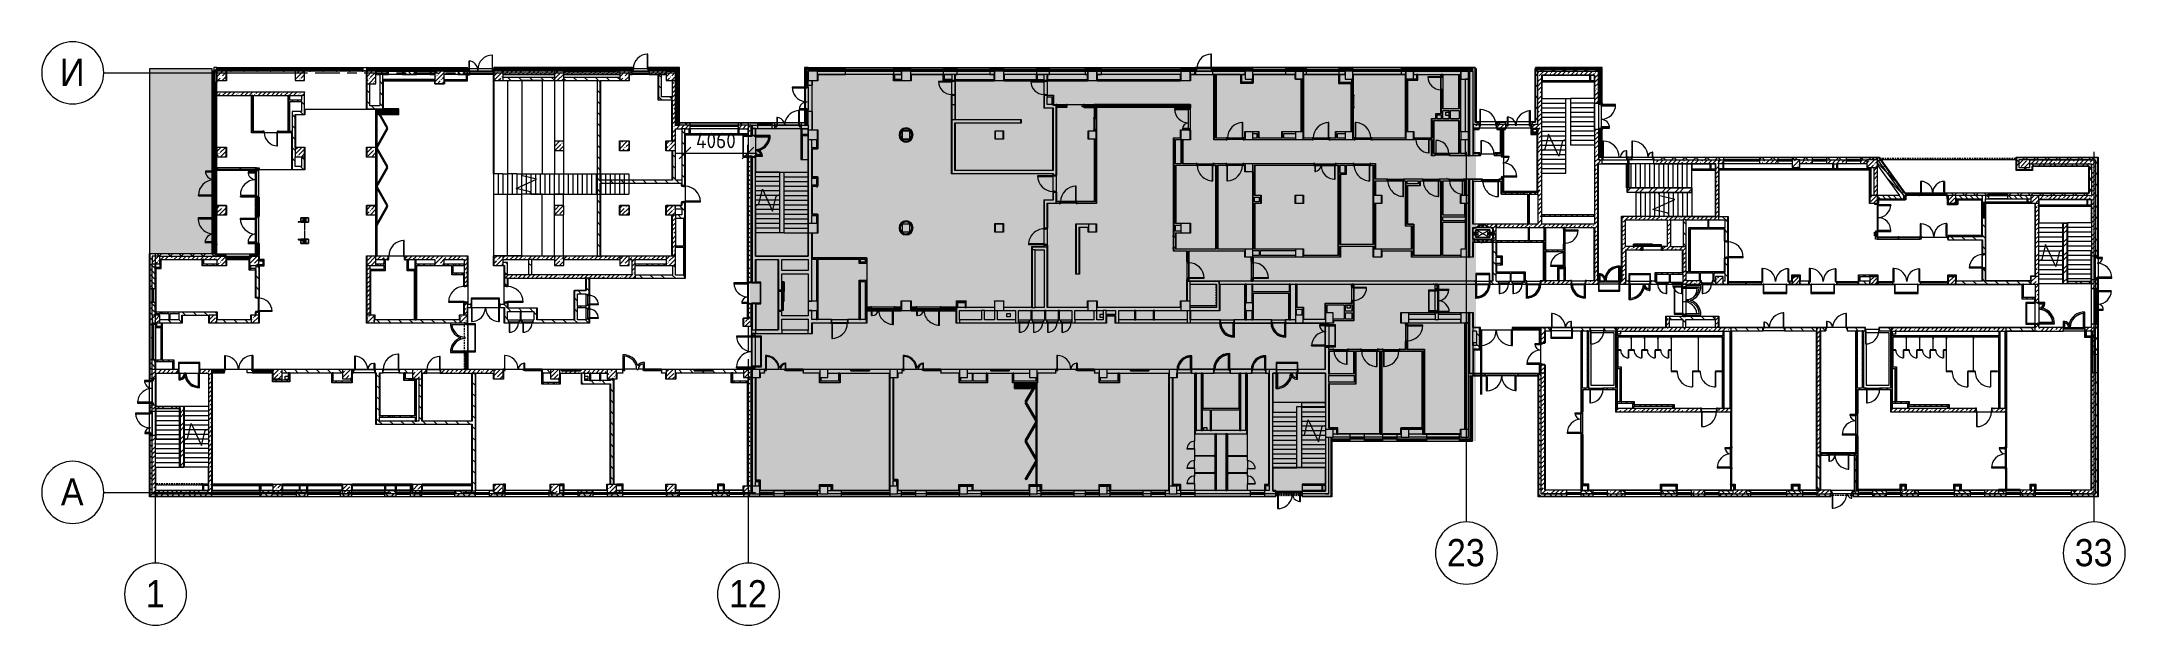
# Model space of a CAD drawing. Header units: millimetres. Extents: x 35861 to 236814, y -8553 to 29000.
# Drawn here: x 98328 to 232566, y -8553 to 29000 of the extents above; entities that cross this region are included whole.
import ezdxf

# ---------------------------------------------------------------- set-up
doc = ezdxf.new("R2010")
doc.units = ezdxf.units.MM
doc.linetypes.add('200_ШТРИХ__ш1_п0_6_', pattern=[160, 100, -60])
doc.linetypes.add('Осевая', pattern=[3175, 635, -476.25, 1587.5, -476.25])
for name, color, linetype, lineweight in [('A-ANNO-DIMS', 7, 'Continuous', 9), ('A-ANNO-DIMS-500', 7, 'Continuous', 9), ('A-DETL-2', 7, 'Continuous', 5), ('A-DETL-3', 7, 'Continuous', 30), ('A-DETL-MBND', 7, '200_ШТРИХ__ш1_п0_6_', 9), ('A-DOOR', 7, 'Continuous', 5), ('A-GENM', 7, 'Continuous', 5), ('A-GLAZ-2', 7, 'Continuous', 5), ('A-GLAZ-CURT-2', 7, 'Continuous', 5), ('A-GLAZ-CWMG-3', 7, 'Continuous', 5), ('A-WALL', 7, 'Continuous', 9), ('A-WALL-5', 7, 'Continuous', 5), ('I-WALL-4', 7, 'Continuous', 5), ('M-EQPM', 7, 'Continuous', 5), ('S-COLS-1', 7, 'Continuous', 5), ('S-STRS-2', 7, 'Continuous', 5), ('S-STRS-MBND-1', 7, 'Continuous', 5), ('Оси', 7, 'Continuous', 9), ('Оси-1', 7, 'Continuous', 20), ('Оси-2', 7, 'Осевая', 9)]:
    doc.layers.add(name, color=color, linetype=linetype, lineweight=lineweight)
doc.layers.add('A-DETL-GENF-4', color=7, linetype='Continuous', lineweight=9, true_color=0xc0c0c0, transparency=0.4)
for name, color, linetype, lineweight, true_color in [('A-DETL-GENF-5', 7, 'Continuous', 5, 0xaaaaaa), ('A-DETL-GENF-6', 7, 'Continuous', 5, 0xe2e2e2), ('A-DETL-GENF-7', 7, 'Continuous', 5, 0xb7b7b7), ('A-DOOR-1', 7, 'Continuous', 5, 0xaaaaaa), ('A-DOOR-2', 7, 'Continuous', 5, 0xe2e2e2), ('A-DOOR-3', 7, 'Continuous', 5, 0xb7b7b7), ('A-DOOR-4', 7, 'Continuous', 5, 0x737373), ('A-DOOR-FRAM-1', 7, 'Continuous', 5, 0xe2e2e2), ('A-DOOR-FRAM-2', 7, 'Continuous', 5, 0xaaaaaa), ('A-DOOR-FRAM-3', 7, 'Continuous', 5, 0xb7b7b7), ('A-FLOR-1', 7, 'Continuous', 5, 0xaaaaaa), ('A-FLOR-2', 7, 'Continuous', 5, 0xb7b7b7), ('A-GENM-1', 7, 'Continuous', 5, 0xe2ddcd), ('A-GENM-2', 7, 'Continuous', 5, 0x737373), ('A-GLAZ-3', 7, 'Continuous', 5, 0x737373), ('A-GLAZ-CURT-1', 7, 'Continuous', 5, 0x737373), ('A-GLAZ-CWMG-2', 7, 'Continuous', 5, 0x737373), ('A-GLAZ-CWMG-4', 7, 'Continuous', 5, 0x383e42), ('A-WALL-4', 7, 'Continuous', 9, 0x737373), ('A-WALL-6', 7, 'Continuous', 5, 0x737373), ('I-WALL-1', 7, 'Continuous', 9, 0xe7e7e7), ('I-WALL-2', 7, 'Continuous', 5, 0xe7e7e7), ('I-WALL-3', 7, 'Continuous', 5, 0x737373), ('I-WALL-5', 7, 'Continuous', 5, 0x787878), ('M-EQPM-1', 7, 'Continuous', 5, 0x737373), ('S-COLS-2', 7, 'Continuous', 5, 0x737373), ('S-STRS-3', 7, 'Continuous', 5, 0x737373), ('S-STRS-MBND-2', 7, 'Continuous', 5, 0x737373)]:
    doc.layers.add(name, color=color, linetype=linetype, lineweight=lineweight, true_color=true_color)
doc.styles.add('Arial_1', font='arial.ttf', dxfattribs={"width": 0.9, "height": 1750})
doc.styles.add('ISOCPEUR_4', font='isocpeur.ttf', dxfattribs={"width": 0.9, "height": 1000})
doc.dimstyles.new('ISO-2_0_0_9К_Средний_округл2_1', dxfattribs={"dimscale": 304.8, "dimtxt": 995.981176, "dimasz": 2.46063, "dimexe": 1.968504, "dimexo": 0, "dimgap": 0, "dimtad": 1, "dimdec": 0, "dimrnd": 10, "dimzin": 0, "dimdsep": 46, "dimtxsty": 'ISOCPEUR_4', "dimblk1": 'OBLIQUE', "dimblk2": 'OBLIQUE', "dimsah": 1, "dimcen": 0.09, "dimdle": 1.968504, "dimazin": 0, "dimtfac": 1, "dimtdec": 4, "dimtix": 1, "dimtmove": 0, "dimatfit": 3, "dimfxl": 1, "dimtvp": 1, "dimtolj": 1, "dimtzin": 0, "dimarcsym": 2})
pattern_1 = [(135, (105556.5, 0), (-176.7767, -176.7767), [])]
pattern_2 = [(45, (105556.5, 0), (-285.1231, 285.1231), []), (45, (105841.6, 0), (-285.1231, 285.1231), [504.031, -100.806, 16.764, -84.042])]
pattern_3 = [(45, (105556.5, 0), (-176.7767, 176.7767), [])]
pattern_4 = [(135, (105556.5, 0), (-353.5534, -353.5534), [])]
pattern_5 = [(45, (105556.5, 0), (-353.5534, 353.5534), []), (135, (105556.5, 0), (-353.5534, -353.5534), [])]
pattern_6 = [(135, (1826.41, 164.685), (-14.14214, -14.14214), []), (225, (1826.41, 164.685), (14.14214, -14.14214), [])]
pattern_7 = [(45, (-296.384, 164.685), (-14.1421, 14.1421), []), (135, (-296.384, 164.685), (-14.1421, -14.1421), [])]
pattern_8 = [(135, (1826.41, 104.685), (-14.14214, -14.14214), []), (225, (1826.41, 104.685), (14.14214, -14.14214), [])]
pattern_9 = [(45, (-296.384, 104.685), (-14.1421, 14.1421), []), (135, (-296.384, 104.685), (-14.1421, -14.1421), [])]
pattern_10 = [(135, (1776.41, 174.685), (-14.14214, -14.14214), []), (225, (1776.41, 174.685), (14.14214, -14.14214), [])]
pattern_11 = [(45, (-346.384, 174.685), (-14.1421, 14.1421), []), (135, (-346.384, 174.685), (-14.1421, -14.1421), [])]
pattern_12 = [(135, (105556.5, 0), (-377.1708, -377.1708), [533.4, -88.9, 17.78, -88.9]), (135, (105556.5, 376.94), (-377.1708, -377.1708), []), (50, (105556.5, 0), (637.6445, -55.7866), [66.675, -733.425]), (355, (105556.5, 0), (-123.3494, 668.6992), [53.34, -586.74]), (100.451, (105609.6, -4.65), (514.299, 612.908), [56.665, -623.315]), (46.184, (105556.5, 177.8), (948.7764, -147.1497), [100.012, -1100.137]), (96.636, (105635.6, 165.5), (830.909, 865.997), [84.998, -934.973]), (351.184, (105556.5, 177.8), (830.918, 865.988), [80.01, -880.11]), (21, (105645.4, 133.35), (530.6506, -357.9283), [66.675, -733.425]), (326, (105645.4, 133.35), (216.308, 644.6585), [53.34, -586.74]), (71.451, (105689.6, 103.5), (746.9596, 286.7243), [56.665, -623.315]), (37.5, (105556.5, 0), (10.81053, 295.9426), [16.764, -562.864, 16.764, -578.866, -588.962]), (37.5, (105556.5, 0), (10.81053, 295.9426), [-1175.258, 16.764, -572.198]), (7.5, (105556.5, 0), (233.86916, 350.63175), [16.764, -322.834, 16.764, -549.529, -224.472]), (7.5, (105556.5, 0), (233.86916, 350.63175), [-905.891, 16.764, -207.708]), (327.5, (105358.24, 0), (474.5678, -20.0513), [16.764, -205.486, 16.764, -676.656, -920.115]), (327.5, (105358.24, 0), (474.5678, -20.0513), [-915.67, 16.764, -903.351]), (317.5, (105269.34, 0), (518.4522, 88.9934), [16.764, -272.161, 16.764, -443.738, -653.415]), (317.5, (105269.34, 0), (518.4522, 88.9934), [-749.427, 16.764, -636.651])]
pattern_13 = [(135, (1471.41, 189.685), (-14.14214, -14.14214), []), (225, (1471.41, 189.685), (14.14214, -14.14214), [])]
pattern_14 = [(45, (-651.384, 189.685), (-14.1421, 14.1421), []), (135, (-651.384, 189.685), (-14.1421, -14.1421), [])]
pattern_15 = [(45, (105556.5, 0), (-427.6843, 427.6843), []), (45, (105841.6, 0), (-427.6843, 427.6843), [])]
pattern_16 = [(135, (1751.41, 174.685), (-14.14214, -14.14214), []), (225, (1751.41, 174.685), (14.14214, -14.14214), [])]
pattern_17 = [(45, (-371.384, 174.685), (-14.1421, 14.1421), []), (135, (-371.384, 174.685), (-14.1421, -14.1421), [])]
pattern_18 = [(135, (1826.41, 174.685), (-14.14214, -14.14214), []), (225, (1826.41, 174.685), (14.14214, -14.14214), [])]
pattern_19 = [(45, (-296.384, 174.685), (-14.1421, 14.1421), []), (135, (-296.384, 174.685), (-14.1421, -14.1421), [])]
pattern_20 = [(135, (1751.41, 164.685), (-14.14214, -14.14214), []), (225, (1751.41, 164.685), (14.14214, -14.14214), [])]
pattern_21 = [(45, (-371.384, 164.685), (-14.1421, 14.1421), []), (135, (-371.384, 164.685), (-14.1421, -14.1421), [])]
pattern_22 = [(135, (1951.41, 124.685), (-14.14214, -14.14214), []), (225, (1951.41, 124.685), (14.14214, -14.14214), [])]
pattern_23 = [(45, (-171.384, 124.685), (-14.1421, 14.1421), []), (135, (-171.384, 124.685), (-14.1421, -14.1421), [])]
pattern_24 = [(135, (1951.41, 164.685), (-14.14214, -14.14214), []), (225, (1951.41, 164.685), (14.14214, -14.14214), [])]
pattern_25 = [(45, (-171.384, 164.685), (-14.1421, 14.1421), []), (135, (-171.384, 164.685), (-14.1421, -14.1421), [])]
pattern_26 = [(135, (1526.41, 143.685), (-14.14214, -14.14214), []), (225, (1526.41, 143.685), (14.14214, -14.14214), [])]
pattern_27 = [(45, (-596.384, 143.685), (-14.1421, 14.1421), []), (135, (-596.384, 143.685), (-14.1421, -14.1421), [])]
pattern_28 = [(45, (105556.5, 0), (-530.33, 530.33), []), (135, (105556.5, 0), (-530.33, -530.33), [])]

msp = doc.modelspace()

# ---------------------------------------------------------------- texts
at = {"layer": 'Оси', "char_height": 1750, "attachment_point": 1, "style": 'Arial_1'}
for s, insert, width in [('\\fArial|b0|i0|c204|p34|;\\W.9;И', (99505.4, 27905.2), 1948.101), ('\\fArial|b0|i0|c204|p34|;\\W.9;А', (99563.9, 905.2), 1803.797), ('23', (188853.4, -3003), 3030.379), ('33', (229303.4, -3003), 3030.379), ('\\fArial|b0|i0|c204|p34|;\\W.9;1', (105028.9, -5649.6), 1515.189), ('12', (142603.4, -5649.6), 3030.379)]:
    msp.add_mtext(s, dxfattribs=dict(at, insert=insert, width=width))

# ---------------------------------------------------------------- blocks, each defined once
blk = doc.blocks.new('BSC_Колонна _Прямоугольная - 600х600-23286269-1_6_2_птичка')
at = {"layer": 'S-COLS-1'}
h = blk.add_hatch(dxfattribs=at)
h.set_pattern_fill('FP_74', color=256, style=0, pattern_type=2)
h.set_pattern_definition([(45, (-29509.74, -7600), (-285.123, 285.123), []), (45, (-29224.6, -7600), (-285.123, 285.123), [504.031, -100.806, 16.764, -84.042])])
h.paths.add_polyline_path([(300, -300), (300, 300), (-300, 300), (-300, -300), (119, -300)])
for p, q in [((300, 300), (-300, 300)), ((-300, 300), (-300, -300)), ((300, -300), (300, 300)), ((-300, -300), (300, -300))]:
    blk.add_line(p, q, dxfattribs=at)
blk = doc.blocks.new('BSC_Колонна _Прямоугольная - 500х500-23286270-1_6_2_птичка')
at = {"layer": 'S-COLS-2'}
for p, q in [((250, 250), (-250, 250)), ((-250, 250), (-250, -250)), ((250, -250), (250, 250)), ((-250, -250), (250, -250))]:
    blk.add_line(p, q, dxfattribs=at)
blk = doc.blocks.new('BSC_Колонна _Прямоугольная - 600х600-V43-1_6_2_птичка')
at = {"layer": 'S-COLS-1'}
h = blk.add_hatch(dxfattribs=at)
h.set_pattern_fill('FP_75', color=256, style=0, pattern_type=2)
h.set_pattern_definition([(45, (-25860, -200), (-285.123, 285.123), []), (45, (-25574.88, -200), (-285.123, 285.123), [504.031, -100.806, 16.764, -84.042])])
h.paths.add_polyline_path([(300, -300), (300, 300), (-300, 300), (-300, -300), (42, -300)])
for p, q in [((300, 300), (-300, 300)), ((-300, 300), (-300, -300)), ((300, -300), (300, 300)), ((-300, -300), (300, -300))]:
    blk.add_line(p, q, dxfattribs=at)
blk = doc.blocks.new('BSC_Колонна _Прямоугольная - 600х600-V44-1_6_2_птичка')
at = {"layer": 'S-COLS-1'}
h = blk.add_hatch(dxfattribs=at)
h.set_pattern_fill('FP_76', color=256, style=0, pattern_type=2)
h.set_pattern_definition([(45, (-29509.74, -200), (-285.123, 285.123), []), (45, (-29224.6, -200), (-285.123, 285.123), [504.031, -100.806, 16.764, -84.042])])
h.paths.add_polyline_path([(110, -300), (300, -300), (300, 300), (-300, 300), (-300, -300)])
for p, q in [((300, 300), (-300, 300)), ((-300, 300), (-300, -300)), ((300, -300), (300, 300)), ((-300, -300), (300, -300))]:
    blk.add_line(p, q, dxfattribs=at)
blk = doc.blocks.new('BSC_Колонна _Прямоугольная - 500х500-V45-1_6_2_птичка')
at = {"layer": 'S-COLS-2'}
for p, q in [((250, 250), (-250, 250)), ((-250, 250), (-250, -250)), ((250, -250), (250, 250)), ((-250, -250), (247, -250))]:
    blk.add_line(p, q, dxfattribs=at)
blk = doc.blocks.new('BSC_Колонна _Прямоугольная - 500х500-V46-1_6_2_птичка')
at = {"layer": 'S-COLS-2'}
for p, q in [((220, 250), (-250, 250)), ((-250, 250), (-250, -250)), ((250, -250), (250, 22)), ((-250, -250), (250, -250))]:
    blk.add_line(p, q, dxfattribs=at)
blk = doc.blocks.new('BSC_Колонна _Прямоугольная - 600х600-23205240-1_6_2_птичка')
at = {"layer": 'S-COLS-2'}
for p, q in [((300, 300), (-300, 300)), ((-300, 300), (-300, -300)), ((300, -300), (300, 300)), ((-300, -300), (300, -300))]:
    blk.add_line(p, q, dxfattribs=at)
blk = doc.blocks.new('BSC_Колонна _Прямоугольная - 600х800-24078684-1_6_2_птичка')
at = {"layer": 'S-COLS-1'}
h = blk.add_hatch(dxfattribs=at)
h.set_pattern_fill('FP_77', color=256, style=0, pattern_type=2)
h.set_pattern_definition([(45, (-14010, -26700), (-285.123, 285.123), []), (45, (-13724.88, -26700), (-285.123, 285.123), [504.031, -100.806, 16.764, -84.042])])
h.paths.add_polyline_path([(-300, -400), (300, -400), (300, 400), (-300, 400), (-300, 200)])
for p, q in [((300, 400), (-300, 400)), ((-300, 400), (-300, -400)), ((300, -400), (300, 400)), ((-300, -400), (300, -400))]:
    blk.add_line(p, q, dxfattribs=at)
blk = doc.blocks.new('BSC_Колонна _Прямоугольная - 600х600-V47-1_6_2_птичка')
at = {"layer": 'S-COLS-1'}
h = blk.add_hatch(dxfattribs=at)
h.set_pattern_fill('FP_81', color=256, style=0, pattern_type=2)
h.set_pattern_definition([(45, (-14010, -14900), (-285.123, 285.123), []), (45, (-13724.88, -14900), (-285.123, 285.123), [504.031, -100.806, 16.764, -84.042])])
h.paths.add_polyline_path([(220, -300), (300, -300), (300, 300), (-300, 300), (-300, -300), (-80, -300)])
for p, q in [((300, 300), (-300, 300)), ((-300, 300), (-300, -300)), ((300, -300), (300, 300)), ((-300, -300), (300, -300))]:
    blk.add_line(p, q, dxfattribs=at)
blk = doc.blocks.new('BSC_Колонна _Прямоугольная - 600х600-23295697-1_6_2_птичка')
at = {"layer": 'S-COLS-1'}
h = blk.add_hatch(dxfattribs=at)
h.set_pattern_fill('FP_82', color=256, style=0, pattern_type=2)
h.set_pattern_definition([(45, (-14010, -18150), (-285.123, 285.123), []), (45, (-13724.88, -18150), (-285.123, 285.123), [504.031, -100.806, 16.764, -84.042])])
h.paths.add_polyline_path([(-300, -300), (300, -300), (300, 300), (-300, 300), (-300, 281)])
for p, q in [((300, 300), (-300, 300)), ((-300, 300), (-300, -300)), ((300, -300), (300, 300)), ((-300, -300), (300, -300))]:
    blk.add_line(p, q, dxfattribs=at)
blk = doc.blocks.new('BSC_Колонна _Прямоугольная - 600х600-V48-1_6_2_птичка')
at = {"layer": 'S-COLS-1'}
h = blk.add_hatch(dxfattribs=at)
h.set_pattern_fill('FP_83', color=256, style=0, pattern_type=2)
h.set_pattern_definition([(45, (-14010, -21900), (-285.123, 285.123), []), (45, (-13724.88, -21900), (-285.123, 285.123), [504.031, -100.806, 16.764, -84.042])])
h.paths.add_polyline_path([(-300, -300), (300, -300), (300, 300), (-300, 300), (-300, -108)])
for p, q in [((300, 300), (-300, 300)), ((-300, 300), (-300, -300)), ((300, -300), (300, 300)), ((-300, -300), (300, -300))]:
    blk.add_line(p, q, dxfattribs=at)
blk = doc.blocks.new('BSC_Колонна _Прямоугольная - 600х600-V49-1_6_2_птичка')
at = {"layer": 'S-COLS-1'}
h = blk.add_hatch(dxfattribs=at)
h.set_pattern_fill('FP_84', color=256, style=0, pattern_type=2)
h.set_pattern_definition([(45, (-25860, -7600), (-285.123, 285.123), []), (45, (-25574.88, -7600), (-285.123, 285.123), [504.031, -100.806, 16.764, -84.042])])
h.paths.add_polyline_path([(-111, -300), (300, -300), (300, 300), (-300, 300), (-300, -300)])
for p, q in [((300, 300), (-300, 300)), ((-300, 300), (-300, -300)), ((300, -300), (300, 300)), ((-300, -300), (300, -300))]:
    blk.add_line(p, q, dxfattribs=at)
blk = doc.blocks.new('BSC_Колонна _Прямоугольная - 600х600-V50-1_6_2_птичка')
at = {"layer": 'S-COLS-1'}
h = blk.add_hatch(dxfattribs=at)
h.set_pattern_fill('FP_85', color=256, style=0, pattern_type=2)
h.set_pattern_definition([(45, (-26110, -26800), (-285.123, 285.123), []), (45, (-25824.88, -26800), (-285.123, 285.123), [504.031, -100.806, 16.764, -84.042])])
h.paths.add_polyline_path([(300, -300), (300, 300), (-300, 300), (-300, -300), (-208, -300)])
for p, q in [((300, 300), (-300, 300)), ((-300, 300), (-300, -300)), ((300, -300), (300, 300)), ((-300, -300), (300, -300))]:
    blk.add_line(p, q, dxfattribs=at)
blk = doc.blocks.new('BSC_Колонна _Прямоугольная - 600х600-V51-1_6_2_птичка')
at = {"layer": 'S-COLS-1'}
h = blk.add_hatch(dxfattribs=at)
h.set_pattern_fill('FP_86', color=256, style=0, pattern_type=2)
h.set_pattern_definition([(45, (-26110, -14900), (-285.123, 285.123), []), (45, (-25824.88, -14900), (-285.123, 285.123), [504.031, -100.806, 16.764, -84.042])])
h.paths.add_polyline_path([(-300, -300), (300, -300), (300, 300), (-300, 300), (-300, -97)])
for p, q in [((300, 300), (-300, 300)), ((-300, 300), (-300, -300)), ((300, -300), (300, 300)), ((-300, -300), (300, -300))]:
    blk.add_line(p, q, dxfattribs=at)
blk = doc.blocks.new('BSC_Колонна _Прямоугольная - 500х500-23287078-1_6_2_птичка')
at = {"layer": 'S-COLS-2'}
for p, q in [((250, 250), (-250, 250)), ((-250, 250), (-250, -250)), ((250, -250), (250, 250)), ((-250, -250), (250, -250))]:
    blk.add_line(p, q, dxfattribs=at)
blk = doc.blocks.new('110_Дверь_СКБ_1Ст_Внутренняя1 - Д-8 950x2100h_охрана-31784688-1_6_2_птичка')
at = {"layer": 'A-DOOR-1'}
h = blk.add_hatch(dxfattribs=at)
h.set_pattern_fill('FP_87', color=256, style=0, pattern_type=2)
h.set_pattern_definition(pattern_6)
h.paths.add_polyline_path([(487.5, 100), (462.5, 100), (462.5, -100), (487.5, -100)])
at = {"layer": 'A-DOOR-2'}
h = blk.add_hatch(color=256, dxfattribs=at)
h.paths.add_polyline_path([(-437.5, 100), (-437.5, 20), (-402.5, 20), (-402.5, 60), (-412.5, 60), (-412.5, 100), (-422.5, 100)])
h.paths.add_polyline_path([(462.5, 100), (437.5, 100), (437.5, 60), (427.5, 60), (427.5, 20), (462.5, 20)])
at = {"layer": 'A-DOOR-FRAM-1'}
for points in [[(-442.5, 108), (-492.5, 108), (-492.5, 100), (-422.5, 100), (-422.5, 108), (-437.5, 108)], [(-437.5, 20), (-437.5, -100), (-422.5, -100), (-422.5, 20)], [(397.5, 950), (397.5, 100), (437.5, 100), (437.5, 950)], [(467.5, 108), (447.5, 108), (447.5, 100), (517.5, 100), (517.5, 108), (487.5, 108)], [(447.5, 20), (447.5, -100), (462.5, -100), (462.5, 20)], [(-462.5, -100), (-492.5, -100), (-492.5, -108), (-422.5, -108), (-422.5, -100), (-437.5, -100)], [(487.5, -100), (447.5, -100), (447.5, -108), (517.5, -108), (517.5, -100)]]:
    blk.add_hatch(color=256, dxfattribs=at).paths.add_polyline_path(points)
at = {"layer": 'A-DOOR-FRAM-2'}
h = blk.add_hatch(dxfattribs=at)
h.set_pattern_fill('FP_88', color=256, style=0, pattern_type=2)
h.set_pattern_definition(pattern_7)
h.paths.add_polyline_path([(-458.5, 100), (-462.5, 100), (-462.5, -100), (-437.5, -100), (-437.5, 100)])
at = {"layer": 'A-DOOR-1'}
for p, q in [((437.5, 950), (397.5, 950)), ((397.5, 950), (397.5, 100)), ((397.5, 100), (437.5, 100)), ((437.5, 100), (437.5, 950))]:
    blk.add_line(p, q, dxfattribs=at)
blk.add_arc((437.5, 100), 850, 90, 180, dxfattribs=at)
at = {"layer": 'A-DOOR-FRAM-2'}
for p, q in [((-422.5, 108), (-492.5, 108)), ((-492.5, 108), (-492.5, 100)), ((-492.5, 100), (-422.5, 100)), ((-437.5, 100), (-462.5, 100)), ((-462.5, 100), (-462.5, -100)), ((-412.5, 100), (-437.5, 100)), ((-437.5, 100), (-437.5, 20)), ((-437.5, -100), (-437.5, 100)), ((-422.5, 100), (-437.5, 100)), ((-437.5, 100), (-437.5, 99)), ((-437.5, 99), (-422.5, 99)), ((-437.5, 20), (-402.5, 20)), ((-422.5, 20), (-437.5, 20)), ((-437.5, 20), (-437.5, -100)), ((-422.5, 100), (-422.5, 108)), ((-422.5, 99), (-422.5, 100)), ((-422.5, -100), (-422.5, 20)), ((-412.5, 60), (-412.5, 100)), ((-402.5, 60), (-412.5, 60)), ((-402.5, 20), (-402.5, 60)), ((437.5, 60), (427.5, 60)), ((427.5, 60), (427.5, 20)), ((427.5, 20), (462.5, 20)), ((437.5, 100), (437.5, 60)), ((462.5, 100), (437.5, 100)), ((517.5, 108), (447.5, 108)), ((447.5, 108), (447.5, 100)), ((462.5, 100), (447.5, 100)), ((447.5, 100), (447.5, 99)), ((447.5, 100), (517.5, 100)), ((447.5, 99), (462.5, 99)), ((462.5, 20), (447.5, 20)), ((447.5, 20), (447.5, -100)), ((462.5, 20), (462.5, 100)), ((487.5, 100), (462.5, 100)), ((462.5, 100), (462.5, -100)), ((462.5, 99), (462.5, 100)), ((462.5, -100), (462.5, 20)), ((487.5, -100), (487.5, 100)), ((517.5, 100), (517.5, 108)), ((-422.5, -100), (-492.5, -100)), ((-492.5, -100), (-492.5, -108)), ((-492.5, -108), (-422.5, -108)), ((-462.5, -100), (-437.5, -100)), ((-437.5, -100), (-422.5, -100)), ((-422.5, -108), (-422.5, -100)), ((447.5, -100), (462.5, -100)), ((517.5, -100), (447.5, -100)), ((447.5, -100), (447.5, -108)), ((447.5, -108), (517.5, -108)), ((462.5, -100), (487.5, -100)), ((517.5, -108), (517.5, -100))]:
    blk.add_line(p, q, dxfattribs=at)
blk = doc.blocks.new('110_Дверь_СКБ_1Ст_Внутренняя1 - Д-8 950x2100h_охрана-32224770-1_6_2_птичка')
at = {"layer": 'A-DOOR-1'}
h = blk.add_hatch(dxfattribs=at)
h.set_pattern_fill('FP_89', color=256, style=0, pattern_type=2)
h.set_pattern_definition(pattern_8)
h.paths.add_polyline_path([(487, 40), (462, 40), (462, -40), (487, -40), (487, 40)])
at = {"layer": 'A-DOOR-2'}
h = blk.add_hatch(color=256, dxfattribs=at)
h.paths.add_polyline_path([(437, 40), (437, 0), (427, 0), (427, -40), (462, -40), (462, 40)])
h.paths.add_polyline_path([(-438, 40), (-438, -40), (-403, -40), (-403, 0), (-413, 0), (-413, 40), (-423, 40)])
at = {"layer": 'A-DOOR-FRAM-1'}
for points in [[(-423, 48), (-493, 48), (-493, 40), (-423, 44)], [(437, 890), (397, 890), (397, 40), (437, 40), (437, 550)], [(462, 48), (447, 48), (447, 40), (517, 40), (517, 48), (467, 48)], [(-463, -40), (-493, -40), (-493, -48), (-423, -48), (-423, -40), (-438, -40)], [(487, -40), (447, -40), (447, -48), (517, -48), (517, -40), (487, -40)]]:
    blk.add_hatch(color=256, dxfattribs=at).paths.add_polyline_path(points)
at = {"layer": 'A-DOOR-FRAM-2'}
h = blk.add_hatch(dxfattribs=at)
h.set_pattern_fill('FP_90', color=256, style=0, pattern_type=2)
h.set_pattern_definition(pattern_9)
h.paths.add_polyline_path([(-463, 40), (-463, -40), (-438, -40), (-438, 40)])
at = {"layer": 'A-DOOR-1'}
for p, q in [((437, 890), (397, 890)), ((397, 890), (397, 40)), ((397, 40), (437, 40)), ((437, 40), (437, 890))]:
    blk.add_line(p, q, dxfattribs=at)
blk.add_arc((437, 40), 850, 90, 180, dxfattribs=at)
at = {"layer": 'A-DOOR-FRAM-2'}
for p, q in [((-423, 48), (-493, 48)), ((-493, 48), (-493, 40)), ((-493, 40), (-423, 40)), ((-438, 40), (-463, 40)), ((-463, 40), (-463, -40)), ((-413, 40), (-438, 40)), ((-438, 40), (-438, -40)), ((-438, -40), (-438, 40)), ((-423, 40), (-438, 40)), ((-438, 40), (-438, 39)), ((-438, 39), (-423, 39)), ((-423, 40), (-423, 48)), ((-423, 39), (-423, 40)), ((-413, 0), (-413, 40)), ((-403, 0), (-413, 0)), ((-403, -40), (-403, 0)), ((437, 0), (427, 0)), ((427, 0), (427, -40)), ((437, 40), (437, 0)), ((462, 40), (437, 40)), ((517, 48), (447, 48)), ((447, 48), (447, 40)), ((462, 40), (447, 40)), ((447, 40), (447, 39)), ((447, 40), (517, 40)), ((447, 39), (462, 39)), ((462, -40), (462, 40)), ((487, 40), (462, 40)), ((462, 40), (462, -40)), ((462, 39), (462, 40)), ((487, -40), (487, 40)), ((517, 40), (517, 48)), ((-423, -40), (-493, -40)), ((-493, -40), (-493, -48)), ((-493, -48), (-423, -48)), ((-463, -40), (-438, -40)), ((-423, -39), (-438, -39)), ((-438, -39), (-438, -40)), ((-438, -40), (-403, -40)), ((-438, -40), (-423, -40)), ((-423, -40), (-423, -39)), ((-423, -48), (-423, -40)), ((427, -40), (462, -40)), ((462, -39), (447, -39)), ((447, -39), (447, -40)), ((447, -40), (462, -40)), ((517, -40), (447, -40)), ((447, -40), (447, -48)), ((447, -48), (517, -48)), ((462, -40), (462, -39)), ((462, -40), (487, -40)), ((517, -48), (517, -40))]:
    blk.add_line(p, q, dxfattribs=at)
blk = doc.blocks.new('110_Дверь_СКБ_1Ст_Внутренняя1 - Д-7а_л__950x2100h_Туалет-32220591-1_6_2_птичка')
at = {"layer": 'A-DOOR-1'}
h = blk.add_hatch(dxfattribs=at)
h.set_pattern_fill('FP_91', color=256, style=0, pattern_type=2)
h.set_pattern_definition(pattern_10)
h.paths.add_polyline_path([(537.5, 110), (512.5, 110), (512.5, -110), (537.5, -110)])
at = {"layer": 'A-DOOR-2'}
h = blk.add_hatch(color=256, dxfattribs=at)
h.paths.add_polyline_path([(487.5, 110), (487.5, 70), (477.5, 70), (477.5, 30), (512.5, 30), (512.5, 110), (497.5, 110)])
h.paths.add_polyline_path([(-487.5, 110), (-487.5, 30), (-452.5, 30), (-452.5, 70), (-462.5, 70), (-462.5, 110), (-472.5, 110)])
at = {"layer": 'A-DOOR-FRAM-1'}
for points in [[(-499, 118), (-542.5, 118), (-542.5, 110), (-472.5, 110), (-472.5, 118), (-492.5, 118)], [(-487.5, 30), (-487.5, -110), (-472.5, -110), (-472.5, 30)], [(447.5, 1060), (447.5, 110), (487.5, 112), (487.5, 1060)], [(567.5, 118), (497.5, 118), (497.5, 110), (567.5, 110)], [(497.5, 30), (497.5, -110), (512.5, -110), (512.5, 30)], [(-542.5, -110), (-542.5, -118), (-472.5, -118), (-472.5, -110), (-512.5, -110)], [(512.5, -110), (497.5, -110), (497.5, -118), (567.5, -118), (567.5, -110), (537.5, -110)]]:
    blk.add_hatch(color=256, dxfattribs=at).paths.add_polyline_path(points)
at = {"layer": 'A-DOOR-FRAM-2'}
h = blk.add_hatch(dxfattribs=at)
h.set_pattern_fill('FP_92', color=256, style=0, pattern_type=2)
h.set_pattern_definition(pattern_11)
h.paths.add_polyline_path([(-512.5, 110), (-512.5, -110), (-487.5, -110), (-487.5, 110)])
at = {"layer": 'A-DOOR-1'}
for p, q in [((487.5, 1060), (447.5, 1060)), ((447.5, 1060), (447.5, 110)), ((447.5, 110), (487.5, 110)), ((487.5, 110), (487.5, 1060))]:
    blk.add_line(p, q, dxfattribs=at)
blk.add_arc((487.5, 110), 950, 90, 180, dxfattribs=at)
at = {"layer": 'A-DOOR-FRAM-2'}
for p, q in [((-472.5, 118), (-542.5, 118)), ((-542.5, 118), (-542.5, 110)), ((-542.5, 110), (-472.5, 110)), ((-487.5, 110), (-512.5, 110)), ((-512.5, 110), (-512.5, -110)), ((-462.5, 110), (-487.5, 110)), ((-487.5, 110), (-487.5, 30)), ((-487.5, -110), (-487.5, 110)), ((-472.5, 110), (-487.5, 110)), ((-487.5, 110), (-487.5, 109)), ((-487.5, 109), (-472.5, 109)), ((-487.5, 30), (-452.5, 30)), ((-472.5, 30), (-487.5, 30)), ((-487.5, 30), (-487.5, -110)), ((-472.5, 110), (-472.5, 118)), ((-472.5, 109), (-472.5, 110)), ((-472.5, -110), (-472.5, 30)), ((-462.5, 70), (-462.5, 110)), ((-452.5, 70), (-462.5, 70)), ((-452.5, 30), (-452.5, 70)), ((487.5, 70), (477.5, 70)), ((477.5, 70), (477.5, 30)), ((477.5, 30), (512.5, 30)), ((487.5, 110), (487.5, 70)), ((512.5, 110), (487.5, 110)), ((567.5, 118), (497.5, 118)), ((497.5, 118), (497.5, 110)), ((512.5, 110), (497.5, 110)), ((497.5, 110), (497.5, 109)), ((497.5, 110), (567.5, 110)), ((497.5, 109), (512.5, 109)), ((512.5, 30), (497.5, 30)), ((497.5, 30), (497.5, -110)), ((512.5, 30), (512.5, 110)), ((537.5, 110), (512.5, 110)), ((512.5, 110), (512.5, -110)), ((512.5, 109), (512.5, 110)), ((512.5, -110), (512.5, 30)), ((537.5, -110), (537.5, 110)), ((567.5, 110), (567.5, 118)), ((-472.5, -110), (-542.5, -110)), ((-542.5, -110), (-542.5, -118)), ((-542.5, -118), (-472.5, -118)), ((-512.5, -110), (-487.5, -110)), ((-487.5, -110), (-472.5, -110)), ((-472.5, -118), (-472.5, -110)), ((497.5, -110), (512.5, -110)), ((567.5, -110), (497.5, -110)), ((497.5, -110), (497.5, -118)), ((497.5, -118), (567.5, -118)), ((512.5, -110), (537.5, -110)), ((567.5, -118), (567.5, -110))]:
    blk.add_line(p, q, dxfattribs=at)
blk = doc.blocks.new('110_Дверь_СКБ_1Ст_Внутренняя1 - Д-8 950x2100h_охрана-V52-1_6_2_птичка')
at = {"layer": 'A-DOOR-1'}
h = blk.add_hatch(dxfattribs=at)
h.set_pattern_fill('FP_87', color=256, style=0, pattern_type=2)
h.set_pattern_definition(pattern_6)
h.paths.add_polyline_path([(462.5, 100), (462.5, -100), (487.5, -100), (487.5, 100)])
at = {"layer": 'A-DOOR-2'}
h = blk.add_hatch(color=256, dxfattribs=at)
h.paths.add_polyline_path([(462.5, 100), (437.5, 100), (437.5, 60), (427.5, 60), (427.5, 20), (462.5, 20)])
h.paths.add_polyline_path([(-422.5, 100), (-437.5, 100), (-437.5, 20), (-402.5, 20.4), (-402.5, 60), (-412.5, 60), (-412.5, 100)])
at = {"layer": 'A-DOOR-FRAM-1'}
for points in [[(-422.5, 108), (-492.5, 108), (-492.5, 100), (-422.5, 100)], [(-437.5, 20), (-437.5, -100), (-422.5, -100), (-422.5, 20)], [(397.5, 950), (397.5, 100), (437.5, 100), (437.5, 950)], [(517.5, 108), (447.5, 108), (447.5, 100), (517.5, 100)], [(447.5, 20), (447.5, -100), (462.5, -100), (462.5, 20)], [(-492.5, -100), (-492.5, -108), (-422.5, -108), (-422.5, -100), (-462.5, -100)], [(487.5, -100), (447.5, -100), (447.5, -108), (517.5, -108), (517.5, -100), (490.5, -100)]]:
    blk.add_hatch(color=256, dxfattribs=at).paths.add_polyline_path(points)
at = {"layer": 'A-DOOR-FRAM-2'}
h = blk.add_hatch(dxfattribs=at)
h.set_pattern_fill('FP_88', color=256, style=0, pattern_type=2)
h.set_pattern_definition(pattern_7)
h.paths.add_polyline_path([(-462.5, 100), (-462.5, -100), (-437.5, -100), (-437.5, 100)])
at = {"layer": 'A-DOOR-1'}
for p, q in [((437.5, 950), (397.5, 950)), ((397.5, 950), (397.5, 100)), ((397.5, 100), (437.5, 100)), ((437.5, 100), (437.5, 950))]:
    blk.add_line(p, q, dxfattribs=at)
blk.add_arc((437.5, 100), 850, 90, 180, dxfattribs=at)
at = {"layer": 'A-DOOR-FRAM-2'}
for p, q in [((-422.5, 108), (-492.5, 108)), ((-492.5, 108), (-492.5, 100)), ((-492.5, 100), (-422.5, 100)), ((-437.5, 100), (-462.5, 100)), ((-462.5, 100), (-462.5, -100)), ((-412.5, 100), (-437.5, 100)), ((-437.5, 100), (-437.5, 20)), ((-437.5, -100), (-437.5, 100)), ((-422.5, 100), (-437.5, 100)), ((-437.5, 100), (-437.5, 99)), ((-437.5, 99), (-422.5, 99)), ((-437.5, 20), (-402.5, 20)), ((-422.5, 20), (-437.5, 20)), ((-437.5, 20), (-437.5, -100)), ((-422.5, 100), (-422.5, 108)), ((-422.5, 99), (-422.5, 100)), ((-422.5, -100), (-422.5, 20)), ((-412.5, 60), (-412.5, 100)), ((-402.5, 60), (-412.5, 60)), ((-402.5, 20), (-402.5, 60)), ((437.5, 60), (427.5, 60)), ((427.5, 60), (427.5, 20)), ((427.5, 20), (462.5, 20)), ((437.5, 100), (437.5, 60)), ((462.5, 100), (437.5, 100)), ((517.5, 108), (447.5, 108)), ((447.5, 108), (447.5, 100)), ((462.5, 100), (447.5, 100)), ((447.5, 100), (447.5, 99)), ((447.5, 100), (517.5, 100)), ((447.5, 99), (462.5, 99)), ((462.5, 20), (447.5, 20)), ((447.5, 20), (447.5, -100)), ((462.5, 20), (462.5, 100)), ((487.5, 100), (462.5, 100)), ((462.5, 100), (462.5, -100)), ((462.5, 99), (462.5, 100)), ((462.5, -100), (462.5, 20)), ((487.5, -100), (487.5, 100)), ((517.5, 100), (517.5, 108)), ((-422.5, -100), (-492.5, -100)), ((-492.5, -100), (-492.5, -108)), ((-492.5, -108), (-422.5, -108)), ((-462.5, -100), (-437.5, -100)), ((-437.5, -100), (-422.5, -100)), ((-422.5, -108), (-422.5, -100)), ((447.5, -100), (462.5, -100)), ((517.5, -100), (447.5, -100)), ((447.5, -100), (447.5, -108)), ((447.5, -108), (517.5, -108)), ((462.5, -100), (487.5, -100)), ((517.5, -108), (517.5, -100))]:
    blk.add_line(p, q, dxfattribs=at)
blk = doc.blocks.new('110_Дверь_СКБ_1Ст_Внутренняя1 - Д-8 950x2100h_охрана-V53-1_6_2_птичка')
at = {"layer": 'A-DOOR-1'}
h = blk.add_hatch(dxfattribs=at)
h.set_pattern_fill('FP_89', color=256, style=0, pattern_type=2)
h.set_pattern_definition(pattern_8)
h.paths.add_polyline_path([(462, 40), (462, -40), (487, -40), (486, 40)])
at = {"layer": 'A-DOOR-2'}
h = blk.add_hatch(color=256, dxfattribs=at)
h.paths.add_polyline_path([(-413, 40), (-438, 40), (-438, -40), (-403, -40), (-403, 0), (-413, 0)])
h.paths.add_polyline_path([(462, 40), (437, 40), (437, 0), (427, 0), (427, -40), (462, -40)])
at = {"layer": 'A-DOOR-FRAM-1'}
for points in [[(-471, 48), (-493, 48), (-493, 40), (-423, 40), (-423, 48), (-463, 48)], [(397, 890), (397, 40), (437, 40), (437, 890)], [(447, 48), (447, 40), (517, 40), (517, 48), (462, 48)], [(-438, -40), (-493, -40), (-493, -48), (-423, -48), (-423, -40)], [(487, -40), (447, -40), (447, -48), (517, -48), (517, -40), (487, -40)]]:
    blk.add_hatch(color=256, dxfattribs=at).paths.add_polyline_path(points)
at = {"layer": 'A-DOOR-FRAM-2'}
h = blk.add_hatch(dxfattribs=at)
h.set_pattern_fill('FP_90', color=256, style=0, pattern_type=2)
h.set_pattern_definition(pattern_9)
h.paths.add_polyline_path([(-463, 40), (-463, -40), (-438, -40), (-438, 40)])
at = {"layer": 'A-DOOR-1'}
for p, q in [((437, 890), (397, 890)), ((397, 890), (397, 40)), ((397, 40), (437, 40)), ((437, 40), (437, 890))]:
    blk.add_line(p, q, dxfattribs=at)
blk.add_arc((437, 40), 850, 90, 180, dxfattribs=at)
at = {"layer": 'A-DOOR-FRAM-2'}
for p, q in [((-423, 48), (-493, 48)), ((-493, 48), (-493, 40)), ((-493, 40), (-423, 40)), ((-438, 40), (-463, 40)), ((-463, 40), (-463, -40)), ((-413, 40), (-438, 40)), ((-438, 40), (-438, -40)), ((-438, -40), (-438, 40)), ((-423, 40), (-438, 40)), ((-438, 40), (-438, 39)), ((-438, 39), (-423, 39)), ((-423, 40), (-423, 48)), ((-423, 39), (-423, 40)), ((-413, 0), (-413, 40)), ((-403, 0), (-413, 0)), ((-403, -40), (-403, 0)), ((437, 0), (427, 0)), ((427, 0), (427, -40)), ((437, 40), (437, 0)), ((462, 40), (437, 40)), ((517, 48), (447, 48)), ((447, 48), (447, 40)), ((462, 40), (447, 40)), ((447, 40), (447, 39)), ((447, 40), (517, 40)), ((447, 39), (462, 39)), ((462, -40), (462, 40)), ((487, 40), (462, 40)), ((462, 40), (462, -40)), ((462, 39), (462, 40)), ((487, -40), (487, 40)), ((517, 40), (517, 48)), ((-423, -40), (-493, -40)), ((-493, -40), (-493, -48)), ((-493, -48), (-423, -48)), ((-463, -40), (-438, -40)), ((-423, -39), (-438, -39)), ((-438, -39), (-438, -40)), ((-438, -40), (-403, -40)), ((-438, -40), (-423, -40)), ((-423, -40), (-423, -39)), ((-423, -48), (-423, -40)), ((427, -40), (462, -40)), ((462, -39), (447, -39)), ((447, -39), (447, -40)), ((447, -40), (462, -40)), ((517, -40), (447, -40)), ((447, -40), (447, -48)), ((447, -48), (517, -48)), ((462, -40), (462, -39)), ((462, -40), (487, -40)), ((517, -48), (517, -40))]:
    blk.add_line(p, q, dxfattribs=at)
blk = doc.blocks.new('110_Дверь_СКБ_2Ст - Д-2а_л_ Из коридора на лестницу-32216062-1_6_2_птичка')
at = {"layer": 'A-DOOR-2'}
h = blk.add_hatch(color=256, dxfattribs=at)
h.paths.add_polyline_path([(662.5, 20), (712.5, 20), (712.5, 100), (662.5, 100), (662.5, 50), (652.5, 50), (652.5, 20)])
h.paths.add_polyline_path([(-637.5, 20), (-627.5, 20), (-627.5, 50), (-637.5, 50), (-637.5, 100), (-687.5, 100), (-687.5, 20)])
for points in [[(-587.5, 100), (-587.5, 500), (-637.5, 500), (-637.5, 100)], [(612.5, 100), (662.5, 100), (662.5, 1000), (612.5, 1000), (612.5, 120)], [(697.5, -100), (712.5, -100), (712.5, 20), (697.5, 20)]]:
    blk.add_hatch(color=256, dxfattribs=at).paths.add_polyline_path(points)
at = {"layer": 'A-DOOR-FRAM-1'}
for points in [[(-687.5, 100), (-672.5, 100), (-672.5, 108), (-742.5, 108), (-742.5, 100), (-712.5, 100)], [(-672.5, -100), (-672.5, 20), (-687.5, 20), (-687.5, -100)], [(697.5, 100), (767.5, 100), (767.5, 108), (697.5, 108)], [(-672.5, -108), (-672.5, -100), (-742.5, -100), (-742.5, -108), (-687.5, -108)], [(712.5, -108), (767.5, -108), (767.5, -100), (697.5, -100), (697.5, -108)]]:
    blk.add_hatch(color=256, dxfattribs=at).paths.add_polyline_path(points)
at = {"layer": 'A-DOOR-1'}
for p, q in [((-637.5, 500), (-637.5, 100)), ((-587.5, 500), (-637.5, 500)), ((-637.5, 100), (-587.5, 100)), ((-587.5, 100), (-587.5, 500)), ((662.5, 1000), (612.5, 1000)), ((612.5, 1000), (612.5, 100)), ((612.5, 100), (662.5, 100)), ((662.5, 100), (662.5, 1000))]:
    blk.add_line(p, q, dxfattribs=at)
for centre, radius, start, end in [((-637.5, 100), 400, 360, 90), ((662.5, 100), 900, 90, 180)]:
    blk.add_arc(centre, radius, start, end, dxfattribs=at)
at = {"layer": 'A-DOOR-FRAM-2'}
for p, q in [((-672.5, 108), (-742.5, 108)), ((-742.5, 108), (-742.5, 100)), ((-742.5, 100), (-672.5, 100)), ((-637.5, 100), (-687.5, 100)), ((-687.5, 100), (-687.5, 20)), ((-687.5, 20), (-627.5, 20)), ((-672.5, 20), (-687.5, 20)), ((-687.5, 20), (-687.5, -100)), ((-672.5, 100), (-672.5, 108)), ((-672.5, -100), (-672.5, 20)), ((-637.5, 50), (-637.5, 100)), ((-627.5, 50), (-637.5, 50)), ((-627.5, 20), (-627.5, 50)), ((662.5, 50), (652.5, 50)), ((652.5, 50), (652.5, 20)), ((652.5, 20), (712.5, 20)), ((662.5, 100), (662.5, 50)), ((712.5, 100), (662.5, 100)), ((767.5, 108), (697.5, 108)), ((697.5, 108), (697.5, 100)), ((697.5, 100), (767.5, 100)), ((712.5, 20), (697.5, 20)), ((697.5, 20), (697.5, -100)), ((712.5, 20), (712.5, 100)), ((712.5, -100), (712.5, 20)), ((767.5, 100), (767.5, 108)), ((-672.5, -100), (-742.5, -100)), ((-742.5, -100), (-742.5, -108)), ((-742.5, -108), (-672.5, -108)), ((-687.5, -100), (-672.5, -100)), ((-672.5, -108), (-672.5, -100)), ((697.5, -100), (712.5, -100)), ((767.5, -100), (697.5, -100)), ((697.5, -100), (697.5, -108)), ((697.5, -108), (767.5, -108)), ((767.5, -108), (767.5, -100))]:
    blk.add_line(p, q, dxfattribs=at)
blk = doc.blocks.new('110_Дверь_СКБ_2Ст - Д-5_п_ Из игровой в коридор-32215844-1_6_2_птичка')
at = {"layer": 'A-DOOR-2'}
h = blk.add_hatch(color=256, dxfattribs=at)
h.paths.add_polyline_path([(-688, 40), (-688, -40), (-628, -40), (-628, -10), (-638, -10), (-638, 40)])
h.paths.add_polyline_path([(652, -40), (712, -40), (712, 40), (662, 40), (662, -10), (652, -10), (652, -26)])
for points in [[(-638, 940), (-638, 40), (-588, 40), (-588, 940)], [(612, 58), (612, 40), (662, 43), (662, 440), (612, 440), (612, 60)]]:
    blk.add_hatch(color=256, dxfattribs=at).paths.add_polyline_path(points)
at = {"layer": 'A-DOOR-FRAM-1'}
for points in [[(-742, 40), (-672, 40), (-672, 48), (-742, 48)], [(698, 48), (698, 40), (768, 40), (768, 48), (712, 48)], [(-742, -48), (-672, -48), (-672, -40), (-742, -40)], [(698, -48), (698, -48), (768, -48), (768, -40), (698, -40)]]:
    blk.add_hatch(color=256, dxfattribs=at).paths.add_polyline_path(points)
at = {"layer": 'A-DOOR-1'}
for p, q in [((-638, 940), (-638, 40)), ((-588, 940), (-638, 940)), ((-638, 40), (-588, 40)), ((-588, 40), (-588, 940)), ((662, 440), (612, 440)), ((612, 440), (612, 40)), ((612, 40), (662, 40)), ((662, 40), (662, 440))]:
    blk.add_line(p, q, dxfattribs=at)
for centre, radius, start, end in [((-638, 40), 900, 0, 90), ((662, 40), 400, 90, 180)]:
    blk.add_arc(centre, radius, start, end, dxfattribs=at)
at = {"layer": 'A-DOOR-FRAM-2'}
for p, q in [((-672, 48), (-742, 48)), ((-742, 48), (-742, 40)), ((-742, 40), (-672, 40)), ((-638, 40), (-688, 40)), ((-688, 40), (-688, -40)), ((-672, 40), (-672, 48)), ((-638, -10), (-638, 40)), ((662, 40), (662, -10)), ((712, 40), (662, 40)), ((768, 48), (698, 48)), ((698, 48), (698, 40)), ((698, 40), (768, 40)), ((712, -40), (712, 40)), ((768, 40), (768, 48)), ((-672, -40), (-742, -40)), ((-742, -40), (-742, -48)), ((-742, -48), (-672, -48)), ((-688, -40), (-628, -40)), ((-672, -39), (-688, -39)), ((-688, -39), (-688, -40)), ((-688, -40), (-672, -40)), ((-672, -40), (-672, -39)), ((-672, -48), (-672, -40)), ((-628, -10), (-638, -10)), ((-628, -40), (-628, -10)), ((662, -10), (652, -10)), ((652, -10), (652, -40)), ((652, -40), (712, -40)), ((712, -39), (698, -39)), ((698, -39), (698, -40)), ((698, -40), (712, -40)), ((768, -40), (698, -40)), ((698, -40), (698, -48)), ((698, -48), (768, -48)), ((712, -40), (712, -39)), ((768, -48), (768, -40))]:
    blk.add_line(p, q, dxfattribs=at)
blk = doc.blocks.new('110_Дверь_СКБ_2Ст - Д-6_л__ ДОО_Дв_1450x2100h_Дверь из раздевальной в коридор-25835678-1_6_2_птичка')
at = {"layer": 'A-DOOR-1'}
h = blk.add_hatch(dxfattribs=at)
h.set_pattern_fill('FP_93', color=256, style=0, pattern_type=2)
h.set_pattern_definition([(135, (1576.41, 164.685), (-14.14214, -14.14214), []), (225, (1576.41, 164.685), (14.14214, -14.14214), [])])
h.paths.add_polyline_path([(712.5, -100), (737.5, -100), (736.5, 100), (712.5, 100)])
at = {"layer": 'A-DOOR-2'}
h = blk.add_hatch(color=256, dxfattribs=at)
h.paths.add_polyline_path([(662.5, 20), (712.5, 20), (712.5, 100), (662.5, 100), (662.5, 50), (652.5, 50), (652.5, 20)])
h.paths.add_polyline_path([(-637.5, 20), (-627.5, 20), (-627.5, 50), (-637.5, 50), (-637.5, 100), (-687.5, 100), (-687.5, 20)])
for points in [[(-637.5, 100), (-587.5, 100), (-587.5, 450), (-637.5, 450), (-637.5, 107.4)], [(662.5, 100), (662.5, 1050), (612.5, 1050), (615.8, 100)]]:
    blk.add_hatch(color=256, dxfattribs=at).paths.add_polyline_path(points)
at = {"layer": 'A-DOOR-FRAM-1'}
for points in [[(-672.5, 100), (-672.5, 108), (-742.5, 108), (-742.5, 100), (-687.5, 100)], [(-672.5, -100), (-672.5, 20), (-687.5, 20), (-687.5, -100)], [(737.5, 100), (767.5, 100), (767.5, 108), (697.5, 108), (697.5, 100), (736.5, 100)], [(712.5, -100), (712.5, 20), (697.5, 20), (697.5, -100)], [(-672.5, -108), (-672.5, -100), (-742.5, -100), (-742.5, -108), (-687.5, -108)], [(737.5, -108), (767.5, -108), (767.5, -100), (697.5, -100), (697.5, -108), (736.5, -108)]]:
    blk.add_hatch(color=256, dxfattribs=at).paths.add_polyline_path(points)
at = {"layer": 'A-DOOR-FRAM-2'}
h = blk.add_hatch(dxfattribs=at)
h.set_pattern_fill('FP_94', color=256, style=0, pattern_type=2)
h.set_pattern_definition([(45, (-546.384, 164.685), (-14.1421, 14.1421), []), (135, (-546.384, 164.685), (-14.1421, -14.1421), [])])
h.paths.add_polyline_path([(-712.5, -100), (-687.5, -100), (-687.5, 100), (-712.5, 100)])
at = {"layer": 'A-DOOR-1'}
for p, q in [((-637.5, 450), (-637.5, 100)), ((-587.5, 450), (-637.5, 450)), ((-637.5, 100), (-587.5, 100)), ((-587.5, 100), (-587.5, 450)), ((662.5, 1050), (612.5, 1050)), ((612.5, 1050), (612.5, 100)), ((612.5, 100), (662.5, 100)), ((662.5, 100), (662.5, 1050))]:
    blk.add_line(p, q, dxfattribs=at)
for centre, radius, start, end in [((-637.5, 100), 350, 360, 90), ((662.5, 100), 950, 90, 180)]:
    blk.add_arc(centre, radius, start, end, dxfattribs=at)
at = {"layer": 'A-DOOR-FRAM-2'}
for p, q in [((-672.5, 108), (-742.5, 108)), ((-742.5, 108), (-742.5, 100)), ((-742.5, 100), (-672.5, 100)), ((-687.5, 100), (-712.5, 100)), ((-712.5, 100), (-712.5, -100)), ((-637.5, 100), (-687.5, 100)), ((-687.5, 100), (-687.5, 20)), ((-687.5, -100), (-687.5, 100)), ((-687.5, 20), (-627.5, 20)), ((-672.5, 20), (-687.5, 20)), ((-687.5, 20), (-687.5, -100)), ((-672.5, 100), (-672.5, 108)), ((-672.5, -100), (-672.5, 20)), ((-637.5, 50), (-637.5, 100)), ((-627.5, 50), (-637.5, 50)), ((-627.5, 20), (-627.5, 50)), ((662.5, 50), (652.5, 50)), ((652.5, 50), (652.5, 20)), ((652.5, 20), (712.5, 20)), ((662.5, 100), (662.5, 50)), ((712.5, 100), (662.5, 100)), ((767.5, 108), (697.5, 108)), ((697.5, 108), (697.5, 100)), ((697.5, 100), (767.5, 100)), ((712.5, 20), (697.5, 20)), ((697.5, 20), (697.5, -100)), ((712.5, 20), (712.5, 100)), ((737.5, 100), (712.5, 100)), ((712.5, 100), (712.5, -100)), ((712.5, -100), (712.5, 20)), ((737.5, -100), (737.5, 100)), ((767.5, 100), (767.5, 108)), ((-672.5, -100), (-742.5, -100)), ((-742.5, -100), (-742.5, -108)), ((-742.5, -108), (-672.5, -108)), ((-712.5, -100), (-687.5, -100)), ((-687.5, -100), (-672.5, -100)), ((-672.5, -108), (-672.5, -100)), ((697.5, -100), (712.5, -100)), ((767.5, -100), (697.5, -100)), ((697.5, -100), (697.5, -108)), ((697.5, -108), (767.5, -108)), ((712.5, -100), (737.5, -100)), ((767.5, -108), (767.5, -100))]:
    blk.add_line(p, q, dxfattribs=at)
blk = doc.blocks.new('110_Дверь_СКБ_2Ст - Д-5_п_ Из игровой в коридор-32679362-1_6_2_птичка')
at = {"layer": 'A-DOOR-2'}
h = blk.add_hatch(color=256, dxfattribs=at)
h.paths.add_polyline_path([(652, 30), (712, 30), (712, 110), (662, 109), (662, 60), (652, 60)])
h.paths.add_polyline_path([(-643, 30), (-628, 30), (-628, 60), (-638, 60), (-638, 110), (-688, 110), (-688, 30), (-672, 30)])
for points in [[(-638, 110), (-588, 110), (-591, 510), (-638, 506), (-638, 112)], [(616, 110), (662, 110), (662, 1010), (612, 1010), (612, 110)], [(712, -110), (712, 30), (698, 28), (698, -110)]]:
    blk.add_hatch(color=256, dxfattribs=at).paths.add_polyline_path(points)
at = {"layer": 'A-DOOR-FRAM-1'}
for points in [[(-681, 110), (-672, 112), (-672, 118), (-742, 118), (-742, 110), (-688, 110)], [(-672, -110), (-672, 30), (-688, 30), (-688, -110)], [(718, 110), (768, 110), (768, 118), (698, 118), (698, 110), (712, 110)], [(-672, -118), (-672, -110), (-742, -110), (-742, -118), (-688, -118)], [(763, -118), (768, -118), (763, -110), (698, -110), (698, -118), (750, -118)]]:
    blk.add_hatch(color=256, dxfattribs=at).paths.add_polyline_path(points)
at = {"layer": 'A-DOOR-1'}
for p, q in [((-638, 510), (-638, 110)), ((-588, 510), (-638, 510)), ((-638, 110), (-588, 110)), ((-588, 110), (-588, 510)), ((662, 1010), (612, 1010)), ((612, 1010), (612, 110)), ((612, 110), (662, 110)), ((662, 110), (662, 1010))]:
    blk.add_line(p, q, dxfattribs=at)
for centre, radius, start, end in [((-638, 110), 400, 360, 90), ((662, 110), 900, 90, 180)]:
    blk.add_arc(centre, radius, start, end, dxfattribs=at)
at = {"layer": 'A-DOOR-FRAM-2'}
for p, q in [((-672, 118), (-742, 118)), ((-742, 118), (-742, 110)), ((-742, 110), (-672, 110)), ((-638, 110), (-688, 110)), ((-688, 110), (-688, 30)), ((-688, 30), (-628, 30)), ((-672, 30), (-688, 30)), ((-688, 30), (-688, -110)), ((-672, 110), (-672, 118)), ((-672, -110), (-672, 30)), ((-638, 60), (-638, 110)), ((-628, 60), (-638, 60)), ((-628, 30), (-628, 60)), ((662, 60), (652, 60)), ((652, 60), (652, 30)), ((652, 30), (712, 30)), ((662, 110), (662, 60)), ((712, 110), (662, 110)), ((768, 118), (698, 118)), ((698, 118), (698, 110)), ((698, 110), (768, 110)), ((712, 30), (698, 30)), ((698, 30), (698, -110)), ((712, 30), (712, 110)), ((712, -110), (712, 30)), ((768, 110), (768, 118)), ((-672, -110), (-742, -110)), ((-742, -110), (-742, -118)), ((-742, -118), (-672, -118)), ((-688, -110), (-672, -110)), ((-672, -118), (-672, -110)), ((698, -110), (712, -110)), ((768, -110), (698, -110)), ((698, -110), (698, -118)), ((698, -118), (768, -118)), ((768, -118), (768, -110))]:
    blk.add_line(p, q, dxfattribs=at)
blk = doc.blocks.new('131_Сантехническая перегородка 7 - СП-1-30858579-1_6_2_птичка')
at = {"layer": 'A-GENM-1'}
blk.add_hatch(color=256, dxfattribs=at).paths.add_polyline_path([(2166, 8), (-4, 8), (-4, -8), (2166, -8)])
at = {"layer": 'A-GENM'}
for p, q in [((2166, 8), (-4, 8)), ((-4, 8), (-4, -8)), ((2166, -8), (2166, 8)), ((-4, -8), (2166, -8))]:
    blk.add_line(p, q, dxfattribs=at)
at = {"layer": 'A-GENM', "flags": 128}
for points in [[(71, 8), (71, 9), (71, 9), (70, 9), (70, 10), (70, 10), (69, 11), (69, 11), (68, 12), (68, 12), (67, 12), (67, 13), (66, 13), (66, 13), (65, 14), (65, 14), (64, 14), (64, 14), (63, 14), (62, 15), (62, 15), (61, 15), (61, 15), (60, 15), (59, 15), (59, 15), (58, 15), (58, 15), (57, 15), (56, 15), (56, 15), (55, 15), (55, 15), (54, 14), (54, 14), (53, 14), (52, 14), (52, 13), (51, 13), (51, 13), (50, 13), (50, 12), (49, 12), (49, 11), (48, 11), (48, 11), (48, 10), (47, 10), (47, 9), (46, 9), (46, 8), (46, 8)], [(46, -8), (46, -9), (47, -9), (47, -9), (47, -10), (48, -10), (48, -11), (49, -11), (49, -12), (50, -12), (50, -12), (51, -13), (51, -13), (52, -13), (52, -14), (53, -14), (53, -14), (54, -14), (54, -14), (55, -15), (56, -15), (56, -15), (57, -15), (57, -15), (58, -15), (59, -15), (59, -15), (60, -15), (60, -15), (61, -15), (62, -15), (62, -15), (63, -15), (63, -14), (64, -14), (64, -14), (65, -14), (66, -13), (66, -13), (67, -13), (67, -13), (68, -12), (68, -12), (69, -11), (69, -11), (69, -11), (70, -10), (70, -10), (71, -9), (71, -9), (71, -8), (71, -8)]]:
    blk.add_lwpolyline(points, dxfattribs=at)
at = {"layer": 'A-GENM'}
for radius, start, end in [(24.6, 19.91127, 160.08873), (17.6, 45, 135), (17.6, 45, 135), (15.1, 45, 135), (24.6, 199.91127, 340.08873), (17.6, 225, 315), (17.6, 225, 315), (15.1, 225, 315)]:
    blk.add_arc((59, 0), radius, start, end, dxfattribs=at)
blk = doc.blocks.new('131_Сантехническая перегородка 6 - СП-1-30839354-1_6_2_птичка')
at = {"layer": 'A-GENM-1'}
blk.add_hatch(color=256, dxfattribs=at).paths.add_polyline_path([(800, 8), (0, 8), (0, -8), (800, -8)])
at = {"layer": 'A-GENM'}
for p, q in [((800, 8), (0, 8)), ((0, 8), (0, -8)), ((800, -8), (800, 8)), ((0, -8), (800, -8))]:
    blk.add_line(p, q, dxfattribs=at)
at = {"layer": 'A-GENM', "flags": 128}
for points in [[(71, 8), (71, 9), (71, 9), (70, 9), (70, 10), (70, 10), (69, 11), (69, 11), (68, 12), (68, 12), (67, 12), (67, 13), (66, 13), (66, 13), (65, 14), (65, 14), (64, 14), (64, 14), (63, 14), (62, 15), (62, 15), (61, 15), (61, 15), (60, 15), (59, 15), (59, 15), (58, 15), (58, 15), (57, 15), (56, 15), (56, 15), (55, 15), (55, 15), (54, 14), (54, 14), (53, 14), (52, 14), (52, 13), (51, 13), (51, 13), (50, 13), (50, 12), (49, 12), (49, 11), (48, 11), (48, 11), (48, 10), (47, 10), (47, 9), (46, 9), (46, 8), (46, 8)], [(46, -8), (46, -9), (47, -9), (47, -9), (47, -10), (48, -10), (48, -11), (49, -11), (49, -12), (50, -12), (50, -12), (51, -13), (51, -13), (52, -13), (52, -14), (53, -14), (53, -14), (54, -14), (54, -14), (55, -15), (56, -15), (56, -15), (57, -15), (57, -15), (58, -15), (59, -15), (59, -15), (60, -15), (60, -15), (61, -15), (62, -15), (62, -15), (63, -15), (63, -14), (64, -14), (64, -14), (65, -14), (66, -13), (66, -13), (67, -13), (67, -13), (68, -12), (68, -12), (69, -11), (69, -11), (69, -11), (70, -10), (70, -10), (71, -9), (71, -9), (71, -8), (71, -8)]]:
    blk.add_lwpolyline(points, dxfattribs=at)
at = {"layer": 'A-GENM'}
for radius, start, end in [(24.6, 19.91127, 160.08873), (17.6, 45, 135), (17.6, 45, 135), (15.1, 45, 135), (24.6, 199.91127, 340.08873), (17.6, 225, 315), (17.6, 225, 315), (15.1, 225, 315)]:
    blk.add_arc((59, 0), radius, start, end, dxfattribs=at)
blk = doc.blocks.new('131_Сантехническая перегородка_Дверь МГН - СД-1-30883454-1_6_2_птичка')
at = {"layer": 'A-GENM-1'}
for points in [[(-335.4, 8), (-370, 8), (-366.5, -8), (10, -8), (10, 8)], [(1010, 8), (1010, -8), (1390, -8), (1390, 8), (1374, 8)]]:
    blk.add_hatch(color=256, dxfattribs=at).paths.add_polyline_path(points)
at = {"layer": 'A-DOOR'}
for p, q in [((10, 1008), (26, 1008)), ((10, 8), (10, 1008)), ((10, 8), (26, 8)), ((26, 8), (26, 1008))]:
    blk.add_line(p, q, dxfattribs=at)
blk.add_arc((10, 8), 1000, 360, 90, dxfattribs=at)
at = {"layer": 'A-GENM'}
for p, q in [((10, 8), (-370, 8)), ((-370, 8), (-370, -8)), ((10, -8), (10, 8)), ((1390, 8), (1010, 8)), ((1010, 8), (1010, -8)), ((1390, -8), (1390, 8)), ((-370, -8), (10, -8)), ((1010, -8), (1390, -8))]:
    blk.add_line(p, q, dxfattribs=at)
blk = doc.blocks.new('120_Окно_СКБ_1Ст - 120_Окно_СКБ_1Ст 900х2500_h_ с форточкой-22876038-1_6_2_птичка')
at = {"layer": 'A-GLAZ-2'}
for p, q in [((-450, -127), (-450, -57)), ((-450, -57), (-380, -57)), ((450, -57), (-450, -57)), ((-380, -127), (-450, -127)), ((-450, -127), (-400, -127)), ((-380, -127), (-400, -127)), ((-400, -127), (-400, -137)), ((-400, -137), (400, -137)), ((400, -137), (-400, -137)), ((-380, -57), (-380, -127)), ((380, -87), (-380, -87)), ((-380, -87), (-380, -127)), ((-330, -137), (-330, -87)), ((-330, -107), (330, -107)), ((330, -117), (-330, -117)), ((330, -137), (330, -87)), ((380, -127), (380, -57)), ((380, -57), (450, -57)), ((380, -127), (380, -87)), ((450, -127), (380, -127)), ((400, -127), (380, -127)), ((400, -127), (450, -127)), ((400, -137), (400, -127)), ((450, -57), (450, -127))]:
    blk.add_line(p, q, dxfattribs=at)
blk = doc.blocks.new('120_Окно_СКБ_1Ст - 120_Окно_СКБ_1Ст 900х2500_h_ с форточкой-V54-1_6_2_птичка')
at = {"layer": 'A-GLAZ-2'}
for p, q in [((-450, -127), (-450, -57)), ((-450, -57), (-380, -57)), ((450, -57), (-450, -57)), ((-380, -127), (-450, -127)), ((-450, -127), (-400, -127)), ((-380, -127), (-400, -127)), ((-400, -127), (-400, -137)), ((-400, -137), (400, -137)), ((400, -137), (-400, -137)), ((-380, -57), (-380, -127)), ((380, -87), (-380, -87)), ((-380, -87), (-380, -127)), ((-330, -137), (-330, -87)), ((-330, -107), (330, -107)), ((330, -117), (-330, -117)), ((330, -137), (330, -87)), ((380, -127), (380, -57)), ((380, -57), (450, -57)), ((380, -127), (380, -87)), ((450, -127), (380, -127)), ((400, -127), (380, -127)), ((400, -127), (450, -127)), ((400, -137), (400, -127)), ((450, -57), (450, -127))]:
    blk.add_line(p, q, dxfattribs=at)
blk = doc.blocks.new('120_Окно_СКБ_2Ст_Фрамуга сверху - 120_Окно_СКБ_2Ст_2300х2500_h_ ДОО-19727959-1_6_2_птичка')
at = {"layer": 'A-GLAZ-2'}
for p, q in [((-1150, -127), (-1150, -57)), ((-1150, -57), (-1080, -57)), ((1150, -57), (-1150, -57)), ((-1080, -127), (-1150, -127)), ((-1150, -127), (-1100, -127)), ((-1080, -127), (-1100, -127)), ((-1100, -127), (-1100, -137)), ((-1100, -137), (540, -137)), ((540, -137), (-1100, -137)), ((-1080, -57), (-1080, -127)), ((-1080, -57), (1080, -57)), ((520, -87), (-1080, -87)), ((-1080, -87), (-1080, -127)), ((-1030, -137), (-1030, -87)), ((-1030, -107), (470, -107)), ((470, -117), (-1030, -117)), ((470, -137), (470, -87)), ((520, -127), (520, -57)), ((520, -57), (590, -57)), ((520, -127), (520, -87)), ((590, -127), (520, -127)), ((540, -127), (520, -127)), ((540, -127), (570, -127)), ((540, -127), (570, -127)), ((540, -137), (540, -127)), ((590, -127), (570, -127)), ((570, -127), (570, -137)), ((570, -137), (1100, -137)), ((1100, -137), (570, -137)), ((590, -57), (590, -127)), ((1080, -87), (590, -87)), ((590, -87), (590, -127)), ((640, -137), (640, -87)), ((640, -107), (1030, -107)), ((1030, -117), (640, -117)), ((1030, -137), (1030, -87)), ((1080, -127), (1080, -57)), ((1080, -57), (1150, -57)), ((1080, -127), (1080, -87)), ((1150, -127), (1080, -127)), ((1100, -127), (1080, -127)), ((1100, -127), (1150, -127)), ((1100, -137), (1100, -127)), ((1150, -57), (1150, -127))]:
    blk.add_line(p, q, dxfattribs=at)
blk = doc.blocks.new('120_Окно_СКБ_1Ст - 120_Окно_СКБ_1Ст 900х2500_h_ с форточкой-V55-1_6_2_птичка')
at = {"layer": 'A-GLAZ-2'}
for p, q in [((-450, -127), (-450, -57)), ((-450, -57), (-380, -57)), ((450, -57), (-450, -57)), ((-380, -127), (-450, -127)), ((-450, -127), (-400, -127)), ((-380, -127), (-400, -127)), ((-400, -127), (-400, -137)), ((-400, -137), (400, -137)), ((400, -137), (-400, -137)), ((-380, -57), (-380, -127)), ((380, -87), (-380, -87)), ((-380, -87), (-380, -127)), ((-330, -137), (-330, -87)), ((-330, -107), (330, -107)), ((330, -117), (-330, -117)), ((330, -137), (330, -87)), ((380, -127), (380, -57)), ((380, -57), (450, -57)), ((380, -127), (380, -87)), ((450, -127), (380, -127)), ((400, -127), (380, -127)), ((400, -127), (450, -127)), ((400, -137), (400, -127)), ((450, -57), (450, -127))]:
    blk.add_line(p, q, dxfattribs=at)
blk = doc.blocks.new('110_Дверь_СКБ_2Ст_Внутренняя - ДН-7д_л__ ДОО_Дв_1450x2100h_Загрузочная_ Помещение холодильных камер-21737406-1_6_2_птичка')
at = {"layer": 'A-DOOR-1'}
h = blk.add_hatch(dxfattribs=at)
h.set_pattern_fill('FP_96', color=256, style=0, pattern_type=2)
h.set_pattern_definition(pattern_13)
h.paths.add_polyline_path([(862.5, -115), (862.5, 115), (817.5, 115), (817.5, -115)])
at = {"layer": 'A-DOOR-2'}
h = blk.add_hatch(color=256, dxfattribs=at)
h.paths.add_polyline_path([(817.5, 40), (817.5, 115), (872.5, 115), (872.5, 123), (802.5, 123), (802.5, 40), (812.5, 40)])
h.paths.add_polyline_path([(-777.5, 40), (-777.5, 123), (-847.5, 123), (-844.3, 115), (-792.5, 115), (-792.5, 40)])
for points in [[(-670.6, 40), (-662.5, 40), (-662.5, 600), (-742.5, 600), (-742.5, 40)], [(687.5, 40), (767.5, 40), (767.5, 990), (687.5, 990), (687.5, 86.9)]]:
    blk.add_hatch(color=256, dxfattribs=at).paths.add_polyline_path(points)
h = blk.add_hatch(color=256, dxfattribs=at)
h.paths.add_polyline_path([(872.5, -123), (872.5, -115), (817.5, -115), (812.5, -40), (802.5, -40), (802.5, -123), (862.5, -123)])
h.paths.add_polyline_path([(-833.5, -123), (-777.5, -123), (-777.5, -40), (-792.5, -40), (-792.5, -115), (-847.5, -115), (-842.5, -123), (-837.5, -123)])
at = {"layer": 'A-DOOR-FRAM-2'}
h = blk.add_hatch(dxfattribs=at)
h.set_pattern_fill('FP_97', color=256, style=0, pattern_type=2)
h.set_pattern_definition(pattern_14)
h.paths.add_polyline_path([(-792.5, -115), (-792.5, 115), (-837.5, 115), (-837.5, -115)])
at = {"layer": 'A-DOOR-1'}
for p, q in [((-777.5, 123), (-847.5, 123)), ((-847.5, 123), (-847.5, 115)), ((-847.5, 115), (-792.5, 115)), ((-792.5, 115), (-792.5, 40)), ((-792.5, 40), (-777.5, 40)), ((-777.5, 40), (-777.5, 123)), ((-742.5, 600), (-742.5, 40)), ((-662.5, 600), (-742.5, 600)), ((-742.5, 40), (-662.5, 40)), ((-662.5, 40), (-662.5, 600)), ((767.5, 990), (687.5, 990)), ((687.5, 990), (687.5, 40)), ((687.5, 40), (767.5, 40)), ((767.5, 40), (767.5, 990)), ((872.5, 123), (802.5, 123)), ((802.5, 123), (802.5, 40)), ((802.5, 40), (817.5, 40)), ((817.5, 40), (817.5, 115)), ((817.5, 115), (872.5, 115)), ((872.5, 115), (872.5, 123)), ((-847.5, -115), (-847.5, -123)), ((-792.5, -115), (-847.5, -115)), ((-847.5, -123), (-777.5, -123)), ((-777.5, -40), (-792.5, -40)), ((-792.5, -40), (-792.5, -115)), ((-777.5, -123), (-777.5, -40)), ((817.5, -40), (802.5, -40)), ((802.5, -40), (802.5, -123)), ((802.5, -123), (872.5, -123)), ((817.5, -115), (817.5, -40)), ((872.5, -115), (817.5, -115)), ((872.5, -123), (872.5, -115))]:
    blk.add_line(p, q, dxfattribs=at)
for centre, radius, start, end in [((-742.5, 40), 560, 0, 90), ((767.5, 40), 950, 90, 180)]:
    blk.add_arc(centre, radius, start, end, dxfattribs=at)
at = {"layer": 'A-DOOR-FRAM-2'}
for p, q in [((-792.5, 115), (-837.5, 115)), ((-837.5, 115), (-837.5, -115)), ((-792.5, -115), (-792.5, 115)), ((862.5, 115), (817.5, 115)), ((817.5, 115), (817.5, -115)), ((862.5, -115), (862.5, 115)), ((-837.5, -115), (-792.5, -115)), ((817.5, -115), (862.5, -115))]:
    blk.add_line(p, q, dxfattribs=at)
blk = doc.blocks.new('110_Дверь_СКБ_1Ст_Внутренняя1 - Д-11а _огнестойкость EI 15_-32666892-1_6_2_птичка')
at = {"layer": 'A-DOOR-1'}
h = blk.add_hatch(dxfattribs=at)
h.set_pattern_fill('FP_98', color=256, style=0, pattern_type=2)
h.set_pattern_definition([(135, (1751.41, 114.685), (-14.14214, -14.14214), []), (225, (1751.41, 114.685), (14.14214, -14.14214), [])])
h.paths.add_polyline_path([(537.5, 50), (537.5, -50), (562.5, -50), (562.5, 50)])
at = {"layer": 'A-DOOR-2'}
h = blk.add_hatch(color=256, dxfattribs=at)
h.paths.add_polyline_path([(512.5, 50), (512.5, 10), (502.5, 10), (502.5, -30), (537.5, -30), (537.5, 50), (522.5, 50)])
h.paths.add_polyline_path([(-508.4, 50), (-512.5, 50), (-512.5, -30), (-477.5, -30), (-477.5, 10), (-487.5, 10), (-487.5, 50)])
at = {"layer": 'A-DOOR-FRAM-1'}
for points in [[(-537.5, 58), (-567.5, 58), (-567.5, 50), (-497.5, 50), (-497.5, 58), (-517.5, 58)], [(-487.5, 1050), (-486.3, 50), (-447.5, 50), (-447.5, 1050)], [(562.5, 58), (522.5, 58), (522.5, 50), (592.5, 50), (592.5, 58)], [(-529.2, -50), (-567.5, -50), (-567.5, -58), (-497.5, -58), (-499.8, -50), (-512.5, -50)], [(-497.5, -30), (-512.5, -30), (-512.5, -50), (-497.5, -50), (-497.5, -32.8)], [(537.5, -30), (522.5, -30), (522.5, -50), (537.5, -50)], [(537.5, -50), (522.5, -50), (522.5, -58), (592.5, -58), (592.5, -50), (562.5, -50)]]:
    blk.add_hatch(color=256, dxfattribs=at).paths.add_polyline_path(points)
at = {"layer": 'A-DOOR-FRAM-2'}
h = blk.add_hatch(dxfattribs=at)
h.set_pattern_fill('FP_99', color=256, style=0, pattern_type=2)
h.set_pattern_definition([(45, (-371.384, 114.685), (-14.1421, 14.1421), []), (135, (-371.384, 114.685), (-14.1421, -14.1421), [])])
h.paths.add_polyline_path([(-537.5, 50), (-537.5, -50), (-512.5, -50), (-512.5, 50)])
at = {"layer": 'A-DOOR-1'}
for p, q in [((-487.5, 1050), (-487.5, 50)), ((-447.5, 1050), (-487.5, 1050)), ((-487.5, 50), (-447.5, 50)), ((-447.5, 50), (-447.5, 1050))]:
    blk.add_line(p, q, dxfattribs=at)
blk.add_arc((-487.5, 50), 1000, 360, 90, dxfattribs=at)
at = {"layer": 'A-DOOR-FRAM-2'}
for p, q in [((-497.5, 58), (-567.5, 58)), ((-567.5, 58), (-567.5, 50)), ((-567.5, 50), (-497.5, 50)), ((-512.5, 50), (-537.5, 50)), ((-537.5, 50), (-537.5, -50)), ((-487.5, 50), (-512.5, 50)), ((-512.5, 50), (-512.5, -30)), ((-512.5, -50), (-512.5, 50)), ((-497.5, 50), (-512.5, 50)), ((-512.5, 50), (-512.5, 49)), ((-512.5, 49), (-497.5, 49)), ((-497.5, 50), (-497.5, 58)), ((-497.5, 49), (-497.5, 50)), ((-487.5, 10), (-487.5, 50)), ((-477.5, 10), (-487.5, 10)), ((-477.5, -30), (-477.5, 10)), ((512.5, 10), (502.5, 10)), ((502.5, 10), (502.5, -30)), ((512.5, 50), (512.5, 10)), ((537.5, 50), (512.5, 50)), ((592.5, 58), (522.5, 58)), ((522.5, 58), (522.5, 50)), ((537.5, 50), (522.5, 50)), ((522.5, 50), (522.5, 49)), ((522.5, 50), (592.5, 50)), ((522.5, 49), (537.5, 49)), ((537.5, -30), (537.5, 50)), ((562.5, 50), (537.5, 50)), ((537.5, 50), (537.5, -50)), ((537.5, 49), (537.5, 50)), ((562.5, -50), (562.5, 50)), ((592.5, 50), (592.5, 58)), ((-497.5, -50), (-567.5, -50)), ((-567.5, -50), (-567.5, -58)), ((-567.5, -58), (-497.5, -58)), ((-537.5, -50), (-512.5, -50)), ((-512.5, -30), (-477.5, -30)), ((-497.5, -30), (-512.5, -30)), ((-512.5, -30), (-512.5, -50)), ((-512.5, -50), (-497.5, -50)), ((-497.5, -50), (-497.5, -30)), ((-497.5, -58), (-497.5, -50)), ((502.5, -30), (537.5, -30)), ((537.5, -30), (522.5, -30)), ((522.5, -30), (522.5, -50)), ((522.5, -50), (537.5, -50)), ((592.5, -50), (522.5, -50)), ((522.5, -50), (522.5, -58)), ((522.5, -58), (592.5, -58)), ((537.5, -50), (537.5, -30)), ((537.5, -50), (562.5, -50)), ((592.5, -58), (592.5, -50))]:
    blk.add_line(p, q, dxfattribs=at)
blk = doc.blocks.new('110_Дверь_СКБ_1Ст_Внутренняя1 - ДН-6д_ ДОО_Дв_1150x2100-24253098-1_6_2_птичка')
at = {"layer": 'A-DOOR-1'}
h = blk.add_hatch(dxfattribs=at)
h.set_pattern_fill('FP_100', color=256, style=0, pattern_type=2)
h.set_pattern_definition([(135, (1726.41, 189.685), (-14.14214, -14.14214), []), (225, (1726.41, 189.685), (14.14214, -14.14214), [])])
h.paths.add_polyline_path([(562.5, -115), (587.5, -115), (587.5, 115), (562.5, 115), (562.5, 86.9)])
at = {"layer": 'A-DOOR-2'}
h = blk.add_hatch(color=256, dxfattribs=at)
h.paths.add_polyline_path([(-537.5, 40), (-522.5, 40), (-522.5, 123), (-592.5, 123), (-592.5, 115), (-537.5, 115), (-537.5, 86.9)])
h.paths.add_polyline_path([(562.5, 40), (562.5, 115), (617.5, 115), (617.5, 123), (547.5, 123), (547.5, 40)])
h = blk.add_hatch(color=256, dxfattribs=at)
h.paths.add_polyline_path([(-537.5, -40), (-502.5, -40), (-502.5, 0), (-512.5, 0), (-512.5, 40), (-537.5, 40)])
h.paths.add_polyline_path([(562.5, -40), (562.5, 40), (537.5, 40), (537.5, 0), (527.5, 0), (527.5, -40), (537.5, -40)])
h = blk.add_hatch(color=256, dxfattribs=at)
h.paths.add_polyline_path([(617.5, -123), (617.5, -115), (562.5, -115), (562.5, -40), (547.5, -40), (547.5, -123), (587.7, -123)])
h.paths.add_polyline_path([(-522.5, -123), (-522.5, -40), (-537.5, -40), (-537.5, -115), (-592.5, -115), (-592.5, -123), (-537.5, -123)])
at = {"layer": 'A-DOOR-FRAM-1'}
blk.add_hatch(color=256, dxfattribs=at).paths.add_polyline_path([(-512.5, 40), (-472.5, 40), (-472.5, 1090), (-512.5, 1090), (-512.5, 86.9)])
at = {"layer": 'A-DOOR-FRAM-2'}
h = blk.add_hatch(dxfattribs=at)
h.set_pattern_fill('FP_101', color=256, style=0, pattern_type=2)
h.set_pattern_definition([(45, (-396.384, 189.685), (-14.1421, 14.1421), []), (135, (-396.384, 189.685), (-14.1421, -14.1421), [])])
h.paths.add_polyline_path([(-537.5, -115), (-537.5, 115), (-562.5, 115), (-562.5, -115), (-554.5, -115)])
at = {"layer": 'A-DOOR-1'}
for p, q in [((-522.5, 123), (-592.5, 123)), ((-592.5, 123), (-592.5, 115)), ((-592.5, 115), (-537.5, 115)), ((-537.5, 115), (-537.5, 40)), ((-537.5, 40), (-522.5, 40)), ((-522.5, 40), (-522.5, 123)), ((-512.5, 1090), (-512.5, 40)), ((-472.5, 1090), (-512.5, 1090)), ((-512.5, 40), (-472.5, 40)), ((-472.5, 40), (-472.5, 1090)), ((617.5, 123), (547.5, 123)), ((547.5, 123), (547.5, 40)), ((547.5, 40), (562.5, 40)), ((562.5, 40), (562.5, 115)), ((562.5, 115), (617.5, 115)), ((617.5, 115), (617.5, 123)), ((-592.5, -115), (-592.5, -123)), ((-537.5, -115), (-592.5, -115)), ((-592.5, -123), (-522.5, -123)), ((-522.5, -40), (-537.5, -40)), ((-537.5, -40), (-537.5, -115)), ((-522.5, -123), (-522.5, -40)), ((562.5, -40), (547.5, -40)), ((547.5, -40), (547.5, -123)), ((547.5, -123), (617.5, -123)), ((562.5, -115), (562.5, -40)), ((617.5, -115), (562.5, -115)), ((617.5, -123), (617.5, -115))]:
    blk.add_line(p, q, dxfattribs=at)
blk.add_arc((-512.5, 40), 1050, 360, 90, dxfattribs=at)
at = {"layer": 'A-DOOR-FRAM-2'}
for p, q in [((-537.5, 115), (-562.5, 115)), ((-562.5, 115), (-562.5, -115)), ((-537.5, -115), (-537.5, 115)), ((-512.5, 40), (-537.5, 40)), ((-537.5, 40), (-537.5, -40)), ((-512.5, 0), (-512.5, 40)), ((-502.5, 0), (-512.5, 0)), ((-502.5, -40), (-502.5, 0)), ((537.5, 0), (527.5, 0)), ((527.5, 0), (527.5, -40)), ((537.5, 40), (537.5, 0)), ((562.5, 40), (537.5, 40)), ((587.5, 115), (562.5, 115)), ((562.5, 115), (562.5, -115)), ((562.5, -40), (562.5, 40)), ((587.5, -115), (587.5, 115)), ((-562.5, -115), (-537.5, -115)), ((-537.5, -40), (-502.5, -40)), ((527.5, -40), (562.5, -40)), ((562.5, -115), (587.5, -115))]:
    blk.add_line(p, q, dxfattribs=at)
blk = doc.blocks.new('110_Дверь_СКБ_1Ст_Внутренняя1 - Д-8_п_ 950x2100h_охрана 2-32213875-1_6_2_птичка')
at = {"layer": 'A-DOOR-1'}
h = blk.add_hatch(dxfattribs=at)
h.set_pattern_fill('FP_102', color=256, style=0, pattern_type=2)
h.set_pattern_definition([(135, (1826.41, 114.685), (-14.14214, -14.14214), []), (225, (1826.41, 114.685), (14.14214, -14.14214), [])])
h.paths.add_polyline_path([(465, -50), (487, -50), (487, 50), (462, 50), (462, -50)])
at = {"layer": 'A-DOOR-2'}
h = blk.add_hatch(color=256, dxfattribs=at)
h.paths.add_polyline_path([(-403, -30), (-403, 10), (-413, 10), (-413, 50), (-438, 50), (-438, -30), (-413, -30)])
h.paths.add_polyline_path([(427, -30), (462, -30), (462, 50), (437, 50), (437, 10), (427, 10), (427, -6)])
at = {"layer": 'A-DOOR-FRAM-1'}
for points in [[(-460, 50), (-423, 50), (-423, 58), (-493, 54), (-493, 50), (-463, 50)], [(-373, 50), (-373, 900), (-413, 900), (-413, 50)], [(487, 50), (517, 50), (517, 58), (447, 58), (447, 50), (475, 50)], [(-493, -58), (-423, -58), (-423, -50), (-493, -50)], [(-423, -50), (-423, -30), (-438, -30), (-438, -50)], [(462, -50), (462, -30), (447, -30), (447, -50)], [(517, -58), (517, -50), (447, -50), (447, -58), (494, -58)]]:
    blk.add_hatch(color=256, dxfattribs=at).paths.add_polyline_path(points)
at = {"layer": 'A-DOOR-FRAM-2'}
h = blk.add_hatch(dxfattribs=at)
h.set_pattern_fill('FP_103', color=256, style=0, pattern_type=2)
h.set_pattern_definition([(45, (-296.384, 114.685), (-14.1421, 14.1421), []), (135, (-296.384, 114.685), (-14.1421, -14.1421), [])])
h.paths.add_polyline_path([(-438, -50), (-438, 50), (-463, 50), (-463, -50), (-456, -50)])
at = {"layer": 'A-DOOR-1'}
for p, q in [((-413, 900), (-413, 50)), ((-373, 900), (-413, 900)), ((-413, 50), (-373, 50)), ((-373, 50), (-373, 900))]:
    blk.add_line(p, q, dxfattribs=at)
blk.add_arc((-413, 50), 850, 360, 90, dxfattribs=at)
at = {"layer": 'A-DOOR-FRAM-2'}
for p, q in [((-423, 58), (-493, 58)), ((-493, 58), (-493, 50)), ((-493, 50), (-423, 50)), ((-438, 50), (-463, 50)), ((-463, 50), (-463, -50)), ((-413, 50), (-438, 50)), ((-438, 50), (-438, -30)), ((-438, -50), (-438, 50)), ((-423, 50), (-438, 50)), ((-438, 50), (-438, 49)), ((-438, 49), (-423, 49)), ((-423, 50), (-423, 58)), ((-423, 49), (-423, 50)), ((-413, 10), (-413, 50)), ((-403, 10), (-413, 10)), ((-403, -30), (-403, 10)), ((437, 10), (427, 10)), ((427, 10), (427, -30)), ((437, 50), (437, 10)), ((462, 50), (437, 50)), ((517, 58), (447, 58)), ((447, 58), (447, 50)), ((462, 50), (447, 50)), ((447, 50), (447, 49)), ((447, 50), (517, 50)), ((447, 49), (462, 49)), ((462, -30), (462, 50)), ((487, 50), (462, 50)), ((462, 50), (462, -50)), ((462, 49), (462, 50)), ((487, -50), (487, 50)), ((517, 50), (517, 58)), ((-423, -50), (-493, -50)), ((-493, -50), (-493, -58)), ((-493, -58), (-423, -58)), ((-463, -50), (-438, -50)), ((-438, -30), (-403, -30)), ((-423, -30), (-438, -30)), ((-438, -30), (-438, -50)), ((-438, -50), (-423, -50)), ((-423, -50), (-423, -30)), ((-423, -58), (-423, -50)), ((427, -30), (462, -30)), ((462, -30), (447, -30)), ((447, -30), (447, -50)), ((447, -50), (462, -50)), ((517, -50), (447, -50)), ((447, -50), (447, -58)), ((447, -58), (517, -58)), ((462, -50), (462, -30)), ((462, -50), (487, -50)), ((517, -58), (517, -50))]:
    blk.add_line(p, q, dxfattribs=at)
blk = doc.blocks.new('110_Дверь_СКБ_1Ст_Внутренняя1 - Д-9_ ДОО_Дв_950x2100h_Цеха_ ПУИ_ Помещение персонала_ Моечные_ Тамбур-18976848-1_6_2_птичка')
at = {"layer": 'A-DOOR-3'}
for p, q in [((-422.5, 48), (-492.5, 48)), ((-492.5, 48), (-492.5, 40)), ((-492.5, 40), (-437.5, 40)), ((-437.5, 40), (-422.5, 40)), ((-422.5, 40), (-422.5, 48)), ((-412.5, 890), (-412.5, 40)), ((-372.5, 890), (-412.5, 890)), ((-412.5, 40), (-372.5, 40)), ((-372.5, 40), (-372.5, 890)), ((517.5, 48), (447.5, 48)), ((447.5, 48), (447.5, 40)), ((447.5, 40), (462.5, 40)), ((462.5, 40), (517.5, 40)), ((517.5, 40), (517.5, 48)), ((-492.5, -40), (-492.5, -48)), ((-437.5, -40), (-492.5, -40)), ((-492.5, -48), (-422.5, -48)), ((-422.5, -40), (-437.5, -40)), ((-422.5, -48), (-422.5, -40)), ((462.5, -40), (447.5, -40)), ((447.5, -40), (447.5, -48)), ((447.5, -48), (517.5, -48)), ((517.5, -40), (462.5, -40)), ((517.5, -48), (517.5, -40))]:
    blk.add_line(p, q, dxfattribs=at)
blk.add_arc((-412.5, 40), 850, 360, 90, dxfattribs=at)
at = {"layer": 'A-DOOR-FRAM-3'}
for p, q in [((-437.5, 40), (-462.5, 40)), ((-462.5, 40), (-462.5, -40)), ((-412.5, 40), (-437.5, 40)), ((-437.5, 40), (-437.5, -40)), ((-437.5, -40), (-437.5, 40)), ((-412.5, 0), (-412.5, 40)), ((-402.5, 0), (-412.5, 0)), ((-402.5, -40), (-402.5, 0)), ((437.5, 0), (427.5, 0)), ((427.5, 0), (427.5, -40)), ((437.5, 40), (437.5, 0)), ((462.5, 40), (437.5, 40)), ((462.5, -40), (462.5, 40)), ((487.5, 40), (462.5, 40)), ((462.5, 40), (462.5, -40)), ((487.5, -40), (487.5, 40)), ((-462.5, -40), (-437.5, -40)), ((-437.5, -40), (-402.5, -40)), ((427.5, -40), (462.5, -40)), ((462.5, -40), (487.5, -40))]:
    blk.add_line(p, q, dxfattribs=at)
blk = doc.blocks.new('110_Дверь_СКБ_1Ст_Внутренняя1 - Д-11п 1100x2100h_кладовые _все__ коридор _между помещениями блока столовой__ моечные _все_ 2-32102277-1_6_2_птичка')
at = {"layer": 'A-DOOR-3'}
for p, q in [((-487.5, 1050), (-487.5, 50)), ((-447.5, 1050), (-487.5, 1050)), ((-487.5, 50), (-447.5, 50)), ((-447.5, 50), (-447.5, 1050))]:
    blk.add_line(p, q, dxfattribs=at)
blk.add_arc((-487.5, 50), 1000, 360, 90, dxfattribs=at)
at = {"layer": 'A-DOOR-FRAM-3'}
for p, q in [((-497.5, 58), (-567.5, 58)), ((-567.5, 58), (-567.5, 50)), ((-567.5, 50), (-497.5, 50)), ((-512.5, 50), (-537.5, 50)), ((-537.5, 50), (-537.5, -50)), ((-487.5, 50), (-512.5, 50)), ((-512.5, 50), (-512.5, -30)), ((-512.5, -50), (-512.5, 50)), ((-497.5, 50), (-512.5, 50)), ((-512.5, 50), (-512.5, 49)), ((-512.5, 49), (-497.5, 49)), ((-497.5, 50), (-497.5, 58)), ((-497.5, 49), (-497.5, 50)), ((-487.5, 10), (-487.5, 50)), ((-477.5, 10), (-487.5, 10)), ((-477.5, -30), (-477.5, 10)), ((512.5, 10), (502.5, 10)), ((502.5, 10), (502.5, -30)), ((512.5, 50), (512.5, 10)), ((537.5, 50), (512.5, 50)), ((592.5, 58), (522.5, 58)), ((522.5, 58), (522.5, 50)), ((537.5, 50), (522.5, 50)), ((522.5, 50), (522.5, 49)), ((522.5, 50), (592.5, 50)), ((522.5, 49), (537.5, 49)), ((537.5, -30), (537.5, 50)), ((562.5, 50), (537.5, 50)), ((537.5, 50), (537.5, -50)), ((537.5, 49), (537.5, 50)), ((562.5, -50), (562.5, 50)), ((592.5, 50), (592.5, 58)), ((-497.5, -50), (-567.5, -50)), ((-567.5, -50), (-567.5, -58)), ((-567.5, -58), (-497.5, -58)), ((-537.5, -50), (-512.5, -50)), ((-512.5, -30), (-477.5, -30)), ((-497.5, -30), (-512.5, -30)), ((-512.5, -30), (-512.5, -50)), ((-512.5, -50), (-497.5, -50)), ((-497.5, -50), (-497.5, -30)), ((-497.5, -58), (-497.5, -50)), ((502.5, -30), (537.5, -30)), ((537.5, -30), (522.5, -30)), ((522.5, -30), (522.5, -50)), ((522.5, -50), (537.5, -50)), ((592.5, -50), (522.5, -50)), ((522.5, -50), (522.5, -58)), ((522.5, -58), (592.5, -58)), ((537.5, -50), (537.5, -30)), ((537.5, -50), (562.5, -50)), ((592.5, -58), (592.5, -50))]:
    blk.add_line(p, q, dxfattribs=at)
blk = doc.blocks.new('Системная панель - Стекло - 70мм-31693610-1_6_2_птичка')
at = {"layer": 'A-GLAZ-CURT-1'}
for p, q in [((542.5, 35), (-542.5, 35)), ((-542.5, 35), (-542.5, -35)), ((542.5, -35), (542.5, 35)), ((-542.5, -35), (542.5, -35))]:
    blk.add_line(p, q, dxfattribs=at)
blk = doc.blocks.new('Прямоугольный импост - Импост структурный с накладкой - 160мм Темный-32302292-1_6_2_птичка')
at = {"layer": 'A-GLAZ-CWMG-2'}
for p, q in [((-50, 40), (-50, 140)), ((-50, 140), (0, 140)), ((-40, 40), (-50, 40)), ((-50, -17), (-50, 0)), ((-50, 0), (-40, 0)), ((-40, 0), (-40, 40)), ((-10, 40), (-10, 0)), ((0, 40), (-10, 40)), ((-10, 0), (0, 0)), ((0, 140), (0, 40)), ((0, 0), (0, -17)), ((0, -17), (-50, -17))]:
    blk.add_line(p, q, dxfattribs=at)
blk = doc.blocks.new('110_Дверь_СКБ_1Ст_Внутренняя1 - Д-11 1100x2100h_кладовые _все__ коридор _между помещениями блока столовой__ моечные _все_-32089444-1_6_2_птичка')
at = {"layer": 'A-DOOR-3'}
for p, q in [((512.5, 1050), (472.5, 1050)), ((472.5, 1050), (472.5, 50)), ((472.5, 50), (512.5, 50)), ((512.5, 50), (512.5, 1050))]:
    blk.add_line(p, q, dxfattribs=at)
blk.add_arc((512.5, 50), 1000, 90, 180, dxfattribs=at)
at = {"layer": 'A-DOOR-FRAM-3'}
for p, q in [((-497.5, 58), (-567.5, 58)), ((-567.5, 58), (-567.5, 50)), ((-567.5, 50), (-497.5, 50)), ((-512.5, 50), (-537.5, 50)), ((-537.5, 50), (-537.5, -50)), ((-487.5, 50), (-512.5, 50)), ((-512.5, 50), (-512.5, -30)), ((-512.5, -50), (-512.5, 50)), ((-497.5, 50), (-512.5, 50)), ((-512.5, 50), (-512.5, 49)), ((-512.5, 49), (-497.5, 49)), ((-497.5, 50), (-497.5, 58)), ((-497.5, 49), (-497.5, 50)), ((-487.5, 10), (-487.5, 50)), ((-477.5, 10), (-487.5, 10)), ((-477.5, -30), (-477.5, 10)), ((512.5, 10), (502.5, 10)), ((502.5, 10), (502.5, -30)), ((512.5, 50), (512.5, 10)), ((537.5, 50), (512.5, 50)), ((592.5, 58), (522.5, 58)), ((522.5, 58), (522.5, 50)), ((537.5, 50), (522.5, 50)), ((522.5, 50), (522.5, 49)), ((522.5, 50), (592.5, 50)), ((522.5, 49), (537.5, 49)), ((537.5, -30), (537.5, 50)), ((562.5, 50), (537.5, 50)), ((537.5, 50), (537.5, -50)), ((537.5, 49), (537.5, 50)), ((562.5, -50), (562.5, 50)), ((592.5, 50), (592.5, 58)), ((-497.5, -50), (-567.5, -50)), ((-567.5, -50), (-567.5, -58)), ((-567.5, -58), (-497.5, -58)), ((-537.5, -50), (-512.5, -50)), ((-512.5, -30), (-477.5, -30)), ((-497.5, -30), (-512.5, -30)), ((-512.5, -30), (-512.5, -50)), ((-512.5, -50), (-497.5, -50)), ((-497.5, -50), (-497.5, -30)), ((-497.5, -58), (-497.5, -50)), ((502.5, -30), (537.5, -30)), ((537.5, -30), (522.5, -30)), ((522.5, -30), (522.5, -50)), ((522.5, -50), (537.5, -50)), ((592.5, -50), (522.5, -50)), ((522.5, -50), (522.5, -58)), ((522.5, -58), (592.5, -58)), ((537.5, -50), (537.5, -30)), ((537.5, -50), (562.5, -50)), ((592.5, -58), (592.5, -50))]:
    blk.add_line(p, q, dxfattribs=at)
blk = doc.blocks.new('120_Окно_СКБ_1Ст - 120_Окно_СКБ_1Ст 900х2500_h_-22445987-1_6_2_птичка')
at = {"layer": 'A-GLAZ-2'}
for p, q in [((-450, -127), (-450, -57)), ((-450, -57), (-380, -57)), ((450, -57), (-450, -57)), ((-380, -127), (-450, -127)), ((-450, -127), (-400, -127)), ((-380, -127), (-400, -127)), ((-400, -127), (-400, -137)), ((-400, -137), (400, -137)), ((400, -137), (-400, -137)), ((-380, -57), (-380, -127)), ((380, -87), (-380, -87)), ((-380, -87), (-380, -127)), ((-330, -137), (-330, -87)), ((-330, -107), (330, -107)), ((330, -117), (-330, -117)), ((330, -137), (330, -87)), ((380, -127), (380, -57)), ((380, -57), (450, -57)), ((380, -127), (380, -87)), ((450, -127), (380, -127)), ((400, -127), (380, -127)), ((400, -127), (450, -127)), ((400, -137), (400, -127)), ((450, -57), (450, -127))]:
    blk.add_line(p, q, dxfattribs=at)
blk = doc.blocks.new('120_Окно_СКБ_2Ст - 120_Окно_СКБ_2Ст 2100х2500 _мал створка справа_-22445857-1_6_2_птичка')
at = {"layer": 'A-GLAZ-2'}
for p, q in [((-1050, -127), (-1050, -57)), ((-1050, -57), (-980, -57)), ((1050, -57), (-1050, -57)), ((-980, -127), (-1050, -127)), ((-1050, -127), (-1000, -127)), ((-980, -127), (-1000, -127)), ((-1000, -127), (-1000, -137)), ((-1000, -137), (170, -137)), ((170, -137), (-1000, -137)), ((-980, -57), (-980, -127)), ((150, -87), (-980, -87)), ((-980, -87), (-980, -127)), ((-930, -137), (-930, -87)), ((-930, -107), (100, -107)), ((100, -117), (-930, -117)), ((100, -137), (100, -87)), ((150, -127), (150, -57)), ((150, -57), (220, -57)), ((150, -127), (150, -87)), ((220, -127), (150, -127)), ((170, -127), (150, -127)), ((170, -127), (200, -127)), ((170, -137), (170, -127)), ((220, -127), (200, -127)), ((200, -127), (200, -137)), ((200, -137), (1000, -137)), ((1000, -137), (200, -137)), ((220, -57), (220, -127)), ((980, -87), (220, -87)), ((220, -87), (220, -127)), ((270, -137), (270, -87)), ((270, -107), (930, -107)), ((930, -117), (270, -117)), ((930, -137), (930, -87)), ((980, -127), (980, -57)), ((980, -57), (1050, -57)), ((980, -127), (980, -87)), ((1050, -127), (980, -127)), ((1000, -127), (980, -127)), ((1000, -127), (1050, -127)), ((1000, -137), (1000, -127)), ((1050, -57), (1050, -127))]:
    blk.add_line(p, q, dxfattribs=at)
blk = doc.blocks.new('120_Окно_СКБ_1Ст - 120_Окно_СКБ_1Ст 900х2500_h_-20664874-1_6_2_птичка')
at = {"layer": 'A-GLAZ-3'}
for p, q in [((-450, -127), (-450, -57)), ((-450, -57), (-380, -57)), ((450, -57), (-450, -57)), ((-380, -127), (-450, -127)), ((-450, -127), (-400, -127)), ((-380, -127), (-400, -127)), ((-400, -127), (-400, -137)), ((-400, -137), (400, -137)), ((400, -137), (-400, -137)), ((-380, -57), (-380, -127)), ((380, -87), (-380, -87)), ((-380, -87), (-380, -127)), ((-330, -137), (-330, -87)), ((-330, -107), (330, -107)), ((330, -117), (-330, -117)), ((330, -137), (330, -87)), ((380, -127), (380, -57)), ((380, -57), (450, -57)), ((380, -127), (380, -87)), ((450, -127), (380, -127)), ((400, -127), (380, -127)), ((400, -127), (450, -127)), ((400, -137), (400, -127)), ((450, -57), (450, -127))]:
    blk.add_line(p, q, dxfattribs=at)
blk = doc.blocks.new('120_Окно_СКБ_1Ст - 120_Окно_СКБ_1Ст 900х2500_h_-V56-1_6_2_птичка')
at = {"layer": 'A-GLAZ-3'}
for p, q in [((-450, -127), (-450, -57)), ((-450, -57), (-380, -57)), ((450, -57), (-450, -57)), ((-380, -127), (-450, -127)), ((-450, -127), (-400, -127)), ((-380, -127), (-400, -127)), ((-400, -127), (-400, -137)), ((-400, -137), (400, -137)), ((400, -137), (-400, -137)), ((-380, -57), (-380, -127)), ((380, -87), (-380, -87)), ((-380, -87), (-380, -127)), ((-330, -137), (-330, -87)), ((-330, -107), (330, -107)), ((330, -117), (-330, -117)), ((330, -137), (330, -87)), ((380, -127), (380, -57)), ((380, -57), (450, -57)), ((380, -127), (380, -87)), ((450, -127), (380, -127)), ((400, -127), (380, -127)), ((400, -137), (400, -127)), ((401, -127), (450, -127)), ((450, -57), (450, -127))]:
    blk.add_line(p, q, dxfattribs=at)
blk = doc.blocks.new('120_Окно_СКБ_2Ст - 120_Окно_СКБ_2Ст 2100х2500 _мал створка справа_-V57-1_6_2_птичка')
at = {"layer": 'A-GLAZ-3'}
for p, q in [((-1050, -127), (-1050, -57)), ((-1050, -57), (-980, -57)), ((1050, -57), (-1050, -57)), ((-980, -127), (-1050, -127)), ((-1050, -127), (-1000, -127)), ((-980, -127), (-1000, -127)), ((-1000, -127), (-1000, -137)), ((-1000, -137), (170, -137)), ((170, -137), (-1000, -137)), ((-980, -57), (-980, -127)), ((150, -87), (-980, -87)), ((-980, -87), (-980, -127)), ((-930, -137), (-930, -87)), ((-930, -107), (100, -107)), ((100, -117), (-930, -117)), ((100, -137), (100, -87)), ((150, -127), (150, -57)), ((150, -57), (220, -57)), ((150, -127), (150, -87)), ((220, -127), (150, -127)), ((170, -127), (150, -127)), ((170, -127), (200, -127)), ((170, -137), (170, -127)), ((220, -127), (200, -127)), ((200, -127), (200, -137)), ((200, -137), (1000, -137)), ((1000, -137), (200, -137)), ((220, -57), (220, -127)), ((980, -87), (220, -87)), ((220, -87), (220, -127)), ((270, -137), (270, -87)), ((270, -107), (930, -107)), ((930, -117), (270, -117)), ((930, -137), (930, -87)), ((980, -127), (980, -57)), ((980, -57), (1050, -57)), ((980, -127), (980, -87)), ((1050, -127), (980, -127)), ((1000, -127), (980, -127)), ((1000, -127), (1050, -127)), ((1000, -137), (1000, -127)), ((1050, -57), (1050, -127))]:
    blk.add_line(p, q, dxfattribs=at)
blk = doc.blocks.new('120_Окно_СКБ_2Ст - 120_Окно_СКБ_2Ст 3100х2500 _мал_створка слева_-22446080-1_6_2_птичка')
at = {"layer": 'A-GLAZ-3'}
for p, q in [((-1550, -127), (-1550, -57)), ((-1550, -57), (-1480, -57)), ((1550, -57), (-1550, -57)), ((-1480, -127), (-1550, -127)), ((-1550, -127), (-1500, -127)), ((-1480, -127), (-1500, -127)), ((-1500, -127), (-1500, -137)), ((-1500, -137), (670, -137)), ((670, -137), (-1500, -137)), ((-1480, -57), (-1480, -127)), ((650, -87), (-1480, -87)), ((-1480, -87), (-1480, -127)), ((-1430, -137), (-1430, -87)), ((-1430, -107), (600, -107)), ((600, -117), (-1430, -117)), ((600, -137), (600, -87)), ((650, -127), (650, -57)), ((650, -57), (720, -57)), ((650, -127), (650, -87)), ((720, -127), (650, -127)), ((670, -127), (650, -127)), ((670, -127), (700, -127)), ((670, -137), (670, -127)), ((720, -127), (700, -127)), ((700, -127), (700, -137)), ((700, -137), (1500, -137)), ((1500, -137), (700, -137)), ((720, -57), (720, -127)), ((1480, -87), (720, -87)), ((720, -87), (720, -127)), ((770, -137), (770, -87)), ((770, -107), (1430, -107)), ((1430, -117), (770, -117)), ((1430, -137), (1430, -87)), ((1480, -127), (1480, -57)), ((1480, -57), (1550, -57)), ((1480, -127), (1480, -87)), ((1550, -127), (1480, -127)), ((1500, -127), (1480, -127)), ((1500, -127), (1550, -127)), ((1500, -137), (1500, -127)), ((1550, -57), (1550, -127))]:
    blk.add_line(p, q, dxfattribs=at)
blk = doc.blocks.new('Системная панель - Стекло - 40мм-22856102-1_6_2_птичка')
at = {"layer": 'A-GLAZ-CURT-2'}
h = blk.add_hatch(dxfattribs=at)
h.set_pattern_fill('FP_104', color=256, style=0, pattern_type=2)
h.set_pattern_definition([(45, (-17860.3, -26790), (-1414.21, 1414.21), [1000, -3000]), (45, (-18860.3, -27290), (-1414.21, 1414.21), [3000, -1000]), (45, (-16860.3, -27790), (-1414.21, 1414.21), [1000, -3000])])
h.paths.add_polyline_path([(176, -40), (410, -40), (410, 0), (-410, 0), (-410, -40), (-400, -40)])
for p, q in [((410, 0), (-410, 0)), ((-410, 0), (-410, -40)), ((410, -40), (410, 0)), ((-410, -40), (410, -40))]:
    blk.add_line(p, q, dxfattribs=at)
blk = doc.blocks.new('Прямоугольный импост - Импост структурный с накладкой - 160мм Темный-33186088-1_6_2_птичка')
at = {"layer": 'A-GLAZ-CWMG-3'}
for p, q in [((17760, 27307), (16960, 27307)), ((17760, 27150), (16960, 27150))]:
    blk.add_line(p, q, dxfattribs=at)
blk = doc.blocks.new('Прямоугольный импост - Импост структурный с накладкой - 190мм-22856094-1_6_2_птичка')
at = {"layer": 'A-GLAZ-CWMG-3'}
for p, q in [((-50, 40), (-50, 190)), ((-50, 190), (0, 190)), ((-40, 40), (-50, 40)), ((-50, -17), (-50, 0)), ((-50, 0), (-40, 0)), ((-40, 0), (-40, 40)), ((-10, 40), (-10, 0)), ((0, 40), (-10, 40)), ((-10, 0), (0, 0)), ((0, 190), (0, 40)), ((0, 0), (0, -17)), ((0, -17), (-50, -17))]:
    blk.add_line(p, q, dxfattribs=at)
blk = doc.blocks.new('Системная панель - Стекло - 40мм-V58-1_6_2_птичка')
at = {"layer": 'A-GLAZ-CURT-2'}
for p, q in [((410, 0), (-410, 0)), ((-410, 0), (-410, -40)), ((410, -40), (410, 0)), ((-410, -40), (410, -40))]:
    blk.add_line(p, q, dxfattribs=at)
blk = doc.blocks.new('Прямоугольный импост - Импост структурный с накладкой - 190мм-V59-1_6_2_птичка')
at = {"layer": 'A-GLAZ-CWMG-3'}
for p, q in [((-50, 40), (-50, 190)), ((-50, 190), (0, 190)), ((-40, 40), (-50, 40)), ((-50, -17), (-50, 0)), ((-50, 0), (-40, 0)), ((-40, 0), (-40, 40)), ((-10, 40), (-10, 0)), ((0, 40), (-10, 40)), ((-10, 0), (0, 0)), ((0, 190), (0, 40)), ((0, 0), (0, -17)), ((0, -17), (-50, -17))]:
    blk.add_line(p, q, dxfattribs=at)
blk = doc.blocks.new('DOR__перегородка__Прямоугольная - ТП-3_ Вн_ДПГ_6820х3300h-19315679-1_6_2_птичка')
at = {"layer": 'A-DOOR-3'}
for p, q in [((6445, 1474), (6820, 1474)), ((6445, 1474), (6445, 288)), ((6520, 1474), (6520, 244)), ((6595, 1474), (6595, 201)), ((6670, 1474), (6670, 158)), ((6745, 1474), (6745, 114)), ((6820, 1474), (6820, 0)), ((246, 75), (1664, 75)), ((246, 0), (6820, 0)), ((1814, 75), (1827, 75)), ((1977, 75), (4164, 75)), ((4314, 75), (4325, 75)), ((4475, 75), (6663, 75)), ((6445, 201), (6445, 75)), ((6520, 158), (6520, 75)), ((6595, 114), (6595, 75)), ((6813, 75), (6820, 75))]:
    blk.add_line(p, q, dxfattribs=at)
at = {"layer": 'A-DOOR-FRAM-3'}
for p, q in [((570, 707), (608, 772)), ((1783, 7), (570, 707)), ((608, 772), (1820, 72)), ((1820, 72), (1783, 7)), ((1821, 72), (3033, 772)), ((1858, 7), (1821, 72)), ((3071, 707), (1858, 7)), ((3033, 772), (3071, 707)), ((3070, 707), (3107, 772)), ((4282, 7), (3070, 707)), ((3107, 772), (4320, 72)), ((4320, 72), (4282, 7)), ((4319, 72), (5532, 772)), ((4357, 7), (4319, 72)), ((5569, 707), (4357, 7)), ((5532, 772), (5569, 707)), ((5569, 707), (5607, 772)), ((6781, 7), (5569, 707)), ((5607, 772), (6819, 72)), ((6819, 72), (6781, 7))]:
    blk.add_line(p, q, dxfattribs=at)
blk = doc.blocks.new('Системная панель - Стекло - 40мм-23999081-1_6_2_птичка')
at = {"layer": 'A-GLAZ-CURT-2'}
for p, q in [((372.5, 40), (-372.5, 40)), ((-372.5, 40), (-372.5, 0)), ((-372.5, 0), (372.5, 0)), ((372.5, 0), (372.5, 40))]:
    blk.add_line(p, q, dxfattribs=at)
blk = doc.blocks.new('Системная панель - Стекло - 40мм-23998914-1_6_2_птичка')
at = {"layer": 'A-GLAZ-CURT-2'}
for p, q in [((385, 40), (-385, 40)), ((-385, 40), (-385, 0)), ((-385, 0), (385, 0)), ((385, 0), (385, 40))]:
    blk.add_line(p, q, dxfattribs=at)
blk = doc.blocks.new('Системная панель - Стекло - 40мм-23998915-1_6_2_птичка')
at = {"layer": 'A-GLAZ-CURT-2'}
for p, q in [((269, 40), (-269, 40)), ((-269, 40), (-269, 0)), ((-269, 0), (269, 0)), ((269, 0), (269, 40))]:
    blk.add_line(p, q, dxfattribs=at)
blk = doc.blocks.new('Прямоугольный импост - Импост структурный с накладкой - 160мм-22858573-1_6_2_птичка')
at = {"layer": 'A-GLAZ-CWMG-3'}
for p, q in [((3854, 26375), (3854, 27100)), ((4011, 26375), (4011, 27100))]:
    blk.add_line(p, q, dxfattribs=at)
blk = doc.blocks.new('Прямоугольный импост - Импост структурный с накладкой - 190мм-23186010-1_6_2_птичка')
at = {"layer": 'A-GLAZ-CWMG-4'}
for points in [[(3861, 23175), (3871, 23175), (3871, 23925), (3854, 23925), (3854, 23175)], [(4031, 23175), (4061, 23175), (4060, 23925), (3911, 23925), (3911, 23175), (4006, 23175)]]:
    blk.add_hatch(color=256, dxfattribs=at).paths.add_polyline_path(points)
at = {"layer": 'A-GLAZ-CWMG-3'}
for p, q in [((3854, 23175), (3854, 23925)), ((4061, 23175), (4061, 23925))]:
    blk.add_line(p, q, dxfattribs=at)
blk = doc.blocks.new('Прямоугольный импост - Импост структурный с накладкой - 190мм-22862231-1_6_2_птичка')
at = {"layer": 'A-GLAZ-CWMG-3'}
for p, q in [((0, 17), (-50, 17)), ((-50, 17), (-50, 0)), ((-50, 0), (-40, 0)), ((-40, 0), (-40, -40)), ((-10, -40), (-10, 0)), ((-10, 0), (0, 0)), ((0, 11), (0, 17)), ((-40, -40), (-50, -40)), ((-50, -40), (-50, -190)), ((-50, -190), (0, -190)), ((0, -40), (-10, -40))]:
    blk.add_line(p, q, dxfattribs=at)
blk = doc.blocks.new('Прямоугольный импост - Импост структурный с накладкой - 190мм-22862219-1_6_2_птичка')
at = {"layer": 'A-GLAZ-CWMG-3'}
for p, q in [((-25, 0), (-25, 17)), ((-25, 17), (25, 17)), ((-15, 0), (-25, 0)), ((-15, -40), (-15, 0)), ((25, 0), (15, 0)), ((15, 0), (15, -40)), ((25, 17), (25, 0)), ((-25, -190), (-25, -40)), ((-25, -40), (-15, -40)), ((25, -190), (-25, -190)), ((15, -40), (25, -40)), ((25, -40), (25, -190))]:
    blk.add_line(p, q, dxfattribs=at)
blk = doc.blocks.new('Прямоугольный импост - Импост структурный с накладкой - 190мм-23188488-1_6_2_птичка')
at = {"layer": 'A-GLAZ-CWMG-3'}
for p, q in [((-50, 0), (-50, 17)), ((-50, 17), (0, 17)), ((-40, 0), (-50, 0)), ((-40, -40), (-40, 0)), ((0, 0), (-10, 0)), ((-10, 0), (-10, -40)), ((0, 17), (0, 0)), ((-50, -190), (-50, -40)), ((-50, -40), (-40, -40)), ((0, -190), (-50, -190)), ((-10, -40), (0, -40)), ((0, -40), (0, -190))]:
    blk.add_line(p, q, dxfattribs=at)
blk = doc.blocks.new('BSC_Колонна _Прямоугольная - 600х600-23205375-1_6_2_птичка')
at = {"layer": 'S-COLS-2'}
for p, q in [((300, 300), (-300, 300)), ((-300, 300), (-300, -300)), ((300, -300), (300, 300)), ((-300, -300), (300, -300))]:
    blk.add_line(p, q, dxfattribs=at)
blk = doc.blocks.new('110_Дверь_СКБ_2Ст - Д-10а_ СОШ_Дв_1450x2100h_Горячий цех-25784455-1_6_2_птичка')
at = {"layer": 'A-DOOR-1'}
h = blk.add_hatch(dxfattribs=at)
h.set_pattern_fill('FP_105', color=256, style=0, pattern_type=2)
h.set_pattern_definition([(135, (1601.41, 114.685), (-14.14214, -14.14214), []), (225, (1601.41, 114.685), (14.14214, -14.14214), [])])
h.paths.add_polyline_path([(712, 50), (687, 50), (687, -50), (712, -50)])
at = {"layer": 'A-DOOR-2'}
h = blk.add_hatch(color=256, dxfattribs=at)
h.paths.add_polyline_path([(687, -30), (687, 50), (662, 50), (662, 10), (652, 10), (652, -30), (662, -30)])
h.paths.add_polyline_path([(-628, -6), (-628, 10), (-638, 10), (-638, 50), (-663, 50), (-663, -30), (-628, -29)])
for points in [[(-598, 387), (-598, 450), (-638, 450), (-638, 50), (-598, 50), (-598, 175)], [(662, 120), (662, 950), (622, 950), (622, 50), (662, 50), (662, 100)]]:
    blk.add_hatch(color=256, dxfattribs=at).paths.add_polyline_path(points)
at = {"layer": 'A-DOOR-FRAM-1'}
for points in [[(-647, 58), (-717, 58), (-713, 50), (-647, 50)], [(743, 58), (673, 58), (673, 50), (743, 50)], [(-647, -50), (-717, -53), (-713, -58), (-647, -58)], [(-647, -30), (-663, -30), (-663, -50), (-647, -50)], [(687, -30), (673, -30), (673, -50), (687, -50)], [(743, -50), (673, -50), (673, -58), (743, -58)]]:
    blk.add_hatch(color=256, dxfattribs=at).paths.add_polyline_path(points)
at = {"layer": 'A-DOOR-FRAM-2'}
h = blk.add_hatch(dxfattribs=at)
h.set_pattern_fill('FP_106', color=256, style=0, pattern_type=2)
h.set_pattern_definition([(45, (-521.384, 114.685), (-14.1421, 14.1421), []), (135, (-521.384, 114.685), (-14.1421, -14.1421), [])])
h.paths.add_polyline_path([(-663, -24), (-663, 50), (-687, 50), (-687, -50), (-663, -50)])
at = {"layer": 'A-DOOR-1'}
for p, q in [((-638, 450), (-638, 50)), ((-598, 450), (-638, 450)), ((-638, 50), (-598, 50)), ((-598, 50), (-598, 450)), ((662, 950), (622, 950)), ((622, 950), (622, 50)), ((622, 50), (662, 50)), ((662, 50), (662, 950))]:
    blk.add_line(p, q, dxfattribs=at)
for centre, radius, start, end in [((-638, 50), 400, 0, 90), ((662, 50), 900, 90, 180)]:
    blk.add_arc(centre, radius, start, end, dxfattribs=at)
at = {"layer": 'A-DOOR-FRAM-2'}
for p, q in [((-647, 58), (-717, 58)), ((-717, 58), (-717, 50)), ((-717, 50), (-647, 50)), ((-663, 50), (-687, 50)), ((-687, 50), (-687, -50)), ((-638, 50), (-663, 50)), ((-663, 50), (-663, -30)), ((-663, -50), (-663, 50)), ((-647, 50), (-647, 58)), ((-638, 10), (-638, 50)), ((-628, 10), (-638, 10)), ((-628, -30), (-628, 10)), ((662, 10), (652, 10)), ((652, 10), (652, -30)), ((662, 50), (662, 10)), ((687, 50), (662, 50)), ((743, 58), (673, 58)), ((673, 58), (673, 50)), ((673, 50), (743, 50)), ((687, -30), (687, 50)), ((712, 50), (687, 50)), ((687, 50), (687, -50)), ((712, -50), (712, 50)), ((743, 50), (743, 58)), ((-647, -50), (-717, -50)), ((-717, -50), (-717, -58)), ((-717, -58), (-647, -58)), ((-687, -50), (-663, -50)), ((-663, -30), (-628, -30)), ((-647, -30), (-663, -30)), ((-663, -30), (-663, -50)), ((-663, -50), (-647, -50)), ((-647, -50), (-647, -30)), ((-647, -58), (-647, -50)), ((652, -30), (687, -30)), ((687, -30), (673, -30)), ((673, -30), (673, -50)), ((673, -50), (687, -50)), ((743, -50), (673, -50)), ((673, -50), (673, -58)), ((673, -58), (743, -58)), ((687, -50), (687, -30)), ((687, -50), (712, -50)), ((743, -58), (743, -50))]:
    blk.add_line(p, q, dxfattribs=at)
blk = doc.blocks.new('110_Дверь_СКБ_1Ст_Внутренняя1 - Д-11л 950х2100-32173567-1_6_2_птичка')
at = {"layer": 'A-DOOR-3'}
for p, q in [((437.5, 950), (397.5, 950)), ((397.5, 950), (397.5, 100)), ((397.5, 100), (437.5, 100)), ((437.5, 100), (437.5, 950))]:
    blk.add_line(p, q, dxfattribs=at)
blk.add_arc((437.5, 100), 850, 90, 180, dxfattribs=at)
at = {"layer": 'A-DOOR-FRAM-3'}
for p, q in [((-422.5, 108), (-492.5, 108)), ((-492.5, 108), (-492.5, 100)), ((-492.5, 100), (-422.5, 100)), ((-437.5, 100), (-462.5, 100)), ((-462.5, 100), (-462.5, -100)), ((-412.5, 100), (-437.5, 100)), ((-437.5, 100), (-437.5, 20)), ((-437.5, -100), (-437.5, 100)), ((-422.5, 100), (-437.5, 100)), ((-437.5, 100), (-437.5, 99)), ((-437.5, 99), (-422.5, 99)), ((-437.5, 20), (-402.5, 20)), ((-422.5, 20), (-437.5, 20)), ((-437.5, 20), (-437.5, -100)), ((-422.5, 100), (-422.5, 108)), ((-422.5, 99), (-422.5, 100)), ((-422.5, -100), (-422.5, 20)), ((-412.5, 60), (-412.5, 100)), ((-402.5, 60), (-412.5, 60)), ((-402.5, 20), (-402.5, 60)), ((437.5, 60), (427.5, 60)), ((427.5, 60), (427.5, 20)), ((427.5, 20), (462.5, 20)), ((437.5, 100), (437.5, 60)), ((462.5, 100), (437.5, 100)), ((517.5, 108), (447.5, 108)), ((447.5, 108), (447.5, 100)), ((462.5, 100), (447.5, 100)), ((447.5, 100), (447.5, 99)), ((447.5, 100), (517.5, 100)), ((447.5, 99), (462.5, 99)), ((462.5, 20), (447.5, 20)), ((447.5, 20), (447.5, -100)), ((462.5, 20), (462.5, 100)), ((487.5, 100), (462.5, 100)), ((462.5, 100), (462.5, -100)), ((462.5, 99), (462.5, 100)), ((462.5, -100), (462.5, 20)), ((487.5, -100), (487.5, 100)), ((517.5, 100), (517.5, 108)), ((-422.5, -100), (-492.5, -100)), ((-492.5, -100), (-492.5, -108)), ((-492.5, -108), (-422.5, -108)), ((-462.5, -100), (-437.5, -100)), ((-437.5, -100), (-422.5, -100)), ((-422.5, -108), (-422.5, -100)), ((447.5, -100), (462.5, -100)), ((517.5, -100), (447.5, -100)), ((447.5, -100), (447.5, -108)), ((447.5, -108), (517.5, -108)), ((462.5, -100), (487.5, -100)), ((517.5, -108), (517.5, -100))]:
    blk.add_line(p, q, dxfattribs=at)
blk = doc.blocks.new('Системная панель - Стекло - 70мм-31693619-1_6_2_птичка')
at = {"layer": 'A-GLAZ-CURT-1'}
for p, q in [((547.5, 35), (-547.5, 35)), ((-547.5, 35), (-547.5, -35)), ((547.5, -35), (547.5, 35)), ((-547.5, -35), (547.5, -35))]:
    blk.add_line(p, q, dxfattribs=at)
blk = doc.blocks.new('Прямоугольный импост - 50 x 70 мм-23766079-1_6_2_птичка')
at = {"layer": 'A-GLAZ-CWMG-2'}
for p, q in [((-35, 35), (35, 35)), ((-35, -35), (-35, 35)), ((35, 35), (35, -35)), ((35, -35), (-35, -35))]:
    blk.add_line(p, q, dxfattribs=at)
blk = doc.blocks.new('Прямоугольный импост - Импост структурный с накладкой - 160мм Темный-30756008-1_6_2_птичка')
at = {"layer": 'A-GLAZ-CWMG-3'}
for p, q in [((-50, 0), (-50, 17)), ((-50, 17), (0, 17)), ((-40, 0), (-50, 0)), ((-40, -40), (-40, 0)), ((0, 0), (-10, 0)), ((-10, 0), (-10, -40)), ((0, 17), (0, 0)), ((-50, -140), (-50, -40)), ((-50, -40), (-40, -40)), ((0, -140), (-50, -140)), ((-10, -40), (0, -40)), ((0, -40), (0, -140))]:
    blk.add_line(p, q, dxfattribs=at)
blk = doc.blocks.new('Дверь_Витражная_остекление_ - ДВН_CОШ в витраже-31920700-1_6_2_птичка')
at = {"layer": 'A-DETL-GENF-5'}
for p, q in [((-855, 60), (-855, -10)), ((855, 60), (855, -10)), ((-865, -10), (-900, -10)), ((-865, -10), (-900, -10)), ((-855, -10), (-900, -10)), ((-865, -17), (-865, -10)), ((-865, -17), (-865, -10)), ((855, -10), (900, -10)), ((856, -830), (856, -90)), ((865, -10), (900, -10)), ((865, -867), (865, -10)), ((865, -10), (865, -867)), ((900, -10), (865, -10))]:
    blk.add_line(p, q, dxfattribs=at)
at = {"layer": 'A-DOOR-1'}
for centre, radius, start, end in [((-910, -10), 920, 359.49349, 0), ((910, -10), 900, 180, 180.51777)]:
    blk.add_arc(centre, radius, start, end, dxfattribs=at)
blk = doc.blocks.new('Прямоугольный импост - Импост структурный с накладкой - 160мм Темный-31915521-1_6_2_птичка')
at = {"layer": 'A-GLAZ-CWMG-3'}
for p, q in [((-25, 17), (25, 17)), ((-15, 0), (-25, 0)), ((-15, -40), (-15, 0)), ((25, 0), (15, 0)), ((15, 0), (15, -40)), ((25, 17), (25, 0)), ((-25, -40), (-15, -40)), ((25, -140), (-25, -140)), ((15, -40), (25, -40)), ((25, -40), (25, -140))]:
    blk.add_line(p, q, dxfattribs=at)
blk = doc.blocks.new('Системная панель - Стекло - 40мм-31920837-1_6_2_птичка')
at = {"layer": 'A-GLAZ-CURT-2'}
for p, q in [((535, 40), (-535, 40)), ((-535, 40), (-535, 0)), ((-535, 0), (535, 0)), ((535, 0), (535, 40))]:
    blk.add_line(p, q, dxfattribs=at)
blk = doc.blocks.new('Прямоугольный импост - Импост структурный с накладкой - 160мм Темный-31920697-1_6_2_птичка')
at = {"layer": 'A-GLAZ-CWMG-3'}
for p, q in [((20053, 7950), (20053, 9000)), ((20210, 7950), (20210, 9000))]:
    blk.add_line(p, q, dxfattribs=at)
blk = doc.blocks.new('Прямоугольный импост - Импост структурный с накладкой - 160мм Темный-30755591-1_6_2_птичка')
at = {"layer": 'A-GLAZ-CWMG-3'}
for p, q in [((-25, 0), (-25, 17)), ((-25, 17), (25, 17)), ((-15, 0), (-25, 0)), ((-15, -40), (-15, 0)), ((25, 0), (15, 0)), ((15, 0), (15, -40)), ((25, 17), (25, 0)), ((-25, -140), (-25, -40)), ((-25, -40), (-15, -40)), ((25, -140), (-25, -140)), ((15, -40), (25, -40)), ((25, -40), (25, -140))]:
    blk.add_line(p, q, dxfattribs=at)
blk = doc.blocks.new('Системная панель - Стекло - 40мм-V60-1_6_2_птичка')
at = {"layer": 'A-GLAZ-CURT-2'}
for p, q in [((385, 40), (-385, 40)), ((-385, 40), (-385, 0)), ((-385, 0), (385, 0)), ((385, 0), (385, 40))]:
    blk.add_line(p, q, dxfattribs=at)
blk = doc.blocks.new('Системная панель - Стекло - 40мм-V61-1_6_2_птичка')
at = {"layer": 'A-GLAZ-CURT-2'}
h = blk.add_hatch(dxfattribs=at)
h.set_pattern_fill('FP_107', color=256, style=0, pattern_type=2)
h.set_pattern_definition([(135, (23850.1, -4371.1), (-1414.21, -1414.21), [1000, -3000]), (135, (24350.1, -5371.1), (-1414.21, -1414.21), [3000, -1000]), (135, (24850.1, -3371.1), (-1414.21, -1414.21), [1000, -3000])])
h.paths.add_polyline_path([(385, 40), (-385, 39), (-385, 0), (385, 0), (385, 39)])
for p, q in [((385, 40), (-385, 40)), ((-385, 40), (-385, 0)), ((-385, 0), (385, 0)), ((385, 0), (385, 40))]:
    blk.add_line(p, q, dxfattribs=at)
blk = doc.blocks.new('Прямоугольный импост - Импост структурный с накладкой - 190мм-23190188-1_6_2_птичка')
at = {"layer": 'A-GLAZ-CWMG-4'}
for points in [[(3861, 15408), (3871, 15408), (3871, 15925), (3854, 15925), (3854, 15408)], [(4031, 15408), (4061, 15408), (4060, 15925), (3911, 15925), (3911, 15408), (4006, 15408)]]:
    blk.add_hatch(color=256, dxfattribs=at).paths.add_polyline_path(points)
at = {"layer": 'A-GLAZ-CWMG-3'}
for p, q in [((3854, 15925), (3871, 15925)), ((3854, 15408), (3854, 15925)), ((4031, 15925), (4061, 15925)), ((4061, 15408), (4061, 15925))]:
    blk.add_line(p, q, dxfattribs=at)
blk = doc.blocks.new('Системная панель - Стекло - 40мм-22856066-1_6_2_птичка')
at = {"layer": 'A-GLAZ-CURT-2'}
for p, q in [((397.5, 0), (-397.5, 0)), ((-397.5, 0), (-397.5, -40)), ((397.5, -40), (397.5, 0)), ((-397.5, -40), (397.5, -40))]:
    blk.add_line(p, q, dxfattribs=at)
blk = doc.blocks.new('Системная панель - Стекло - 40мм-22856067-1_6_2_птичка')
at = {"layer": 'A-GLAZ-CURT-2'}
h = blk.add_hatch(dxfattribs=at)
h.set_pattern_fill('FP_108', color=256, style=0, pattern_type=2)
h.set_pattern_definition([(45, (-9285, -26790), (-1414.21, 1414.21), [1000, -3000]), (45, (-10285, -27290), (-1414.21, 1414.21), [3000, -1000]), (45, (-8285, -27790), (-1414.21, 1414.21), [1000, -3000])])
h.paths.add_polyline_path([(386, -40), (410, -40), (410, 0), (-410, 0), (-410, -40), (-400, -40)])
for p, q in [((410, 0), (-410, 0)), ((-410, 0), (-410, -40)), ((-410, -40), (410, -40)), ((410, -40), (410, 0))]:
    blk.add_line(p, q, dxfattribs=at)
blk = doc.blocks.new('Системная панель - Стекло - 40мм-V62-1_6_2_птичка')
at = {"layer": 'A-GLAZ-CURT-2'}
for p, q in [((410, 0), (-410, 0)), ((-410, 0), (-410, -40)), ((-410, -40), (410, -40)), ((410, -40), (410, 0))]:
    blk.add_line(p, q, dxfattribs=at)
blk = doc.blocks.new('Системная панель - Стекло - 40мм-22856068-1_6_2_птичка')
at = {"layer": 'A-GLAZ-CURT-2'}
h = blk.add_hatch(dxfattribs=at)
h.set_pattern_fill('FP_109', color=256, style=0, pattern_type=2)
h.set_pattern_definition([(45, (-11835.1, -26790), (-1414.21, 1414.21), [1000, -3000]), (45, (-12835.1, -27290), (-1414.21, 1414.21), [3000, -1000]), (45, (-10835.1, -27790), (-1414.21, 1414.21), [1000, -3000])])
h.paths.add_polyline_path([(400, -40), (410, -40), (410, 0), (-410, 0), (-410, -40), (-50, -40)])
for p, q in [((410, 0), (-410, 0)), ((-410, 0), (-410, -40)), ((-410, -40), (410, -40)), ((410, -40), (410, 0))]:
    blk.add_line(p, q, dxfattribs=at)
blk = doc.blocks.new('Системная панель - Стекло - 40мм-V63-1_6_2_птичка')
at = {"layer": 'A-GLAZ-CURT-2'}
for p, q in [((410, 0), (-410, 0)), ((-410, 0), (-410, -40)), ((-410, -40), (410, -40)), ((410, -40), (410, 0))]:
    blk.add_line(p, q, dxfattribs=at)
blk = doc.blocks.new('Системная панель - Стекло - 40мм-V64-1_6_2_птичка')
at = {"layer": 'A-GLAZ-CURT-2'}
for p, q in [((397.5, 0), (-397.5, 0)), ((-397.5, 0), (-397.5, -40)), ((397.5, -40), (397.5, 0)), ((-397.5, -40), (397.5, -40))]:
    blk.add_line(p, q, dxfattribs=at)
blk = doc.blocks.new('Прямоугольный импост - Импост структурный с накладкой - 160мм-22794257-1_6_2_птичка')
at = {"layer": 'A-GLAZ-CWMG-3'}
for p, q in [((4935, 27307), (4160, 27307)), ((4935, 27150), (4160, 27150))]:
    blk.add_line(p, q, dxfattribs=at)
blk = doc.blocks.new('Прямоугольный импост - Импост структурный с накладкой - 160мм-20149069-1_6_2_птичка')
at = {"layer": 'A-GLAZ-CWMG-3'}
for p, q in [((9185, 27307), (8385, 27307)), ((9185, 27150), (8385, 27150))]:
    blk.add_line(p, q, dxfattribs=at)
blk = doc.blocks.new('Прямоугольный импост - Импост структурный с накладкой - 160мм-23251633-1_6_2_птичка')
at = {"layer": 'A-GLAZ-CWMG-3'}
for p, q in [((11285, 27307), (10935, 27307)), ((11285, 27150), (10935, 27150)), ((11285, 27307), (11285, 27290)), ((11285, 27250), (11285, 27150))]:
    blk.add_line(p, q, dxfattribs=at)
blk = doc.blocks.new('Прямоугольный импост - Импост структурный с накладкой - 190мм-23251634-1_6_2_птичка')
at = {"layer": 'A-GLAZ-CWMG-4'}
for points in [[(11735, 27290), (11735, 27307), (11285, 27307), (11285, 27290)], [(11735, 27100), (11735, 27250), (11285, 27250), (11285, 27100)]]:
    blk.add_hatch(color=256, dxfattribs=at).paths.add_polyline_path(points)
at = {"layer": 'A-GLAZ-CWMG-3'}
for p, q in [((11285, 27290), (11285, 27307)), ((11735, 27307), (11285, 27307)), ((11285, 27100), (11285, 27250)), ((11735, 27100), (11285, 27100))]:
    blk.add_line(p, q, dxfattribs=at)
blk = doc.blocks.new('Прямоугольный импост - Импост структурный с накладкой - 190мм-20153711-1_6_2_птичка')
at = {"layer": 'A-GLAZ-CWMG-3'}
for p, q in [((-50, 40), (-50, 190)), ((-50, 190), (0, 190)), ((-40, 40), (-50, 40)), ((-50, -17), (-50, 0)), ((-50, 0), (-40, 0)), ((-40, 0), (-40, 40)), ((-10, 40), (-10, 0)), ((0, 40), (-10, 40)), ((-10, 0), (0, 0)), ((0, 190), (0, 40)), ((0, 0), (0, -17)), ((0, -17), (-50, -17))]:
    blk.add_line(p, q, dxfattribs=at)
blk = doc.blocks.new('Прямоугольный импост - Импост структурный с накладкой - 190мм-20153675-1_6_2_птичка')
at = {"layer": 'A-GLAZ-CWMG-3'}
for p, q in [((-50, 190), (-50, 40)), ((-50, 40), (-40, 40)), ((-40, 0), (-50, 0)), ((-50, 0), (-50, -17)), ((-40, 40), (-40, 0)), ((-10, 0), (-10, 40)), ((-10, 40), (0, 40)), ((0, 0), (-10, 0)), ((0, 40), (0, 190)), ((0, -17), (0, 0)), ((-50, -17), (0, -17))]:
    blk.add_line(p, q, dxfattribs=at)
blk = doc.blocks.new('Прямоугольный импост - Импост структурный с накладкой - 190мм-20153693-1_6_2_птичка')
at = {"layer": 'A-GLAZ-CWMG-3'}
for p, q in [((-25, 40), (-25, 190)), ((-25, 190), (25, 190)), ((-15, 40), (-25, 40)), ((-25, -17), (-25, 0)), ((-25, 0), (-15, 0)), ((-15, 0), (-15, 40)), ((15, 40), (15, 0)), ((25, 40), (15, 40)), ((15, 0), (25, 0)), ((25, 190), (25, 40)), ((25, 0), (25, -17)), ((25, -17), (-25, -17))]:
    blk.add_line(p, q, dxfattribs=at)
blk = doc.blocks.new('BSC_Колонна _Прямоугольная - 600х600-V65-1_6_2_птичка')
at = {"layer": 'S-COLS-1'}
h = blk.add_hatch(dxfattribs=at)
h.set_pattern_fill('FP_110', color=256, style=0, pattern_type=2)
h.set_pattern_definition([(45, (-33310, -7600), (-285.123, 285.123), []), (45, (-33024.88, -7600), (-285.123, 285.123), [504.031, -100.806, 16.764, -84.042])])
h.paths.add_polyline_path([(300, -300), (300, 300), (-300, 300), (-300, -300)])
for p, q in [((300, 300), (-300, 300)), ((-300, 300), (-300, -300)), ((300, -300), (300, 300)), ((-300, -300), (300, -300))]:
    blk.add_line(p, q, dxfattribs=at)
blk = doc.blocks.new('BSC_Колонна _Прямоугольная - 600х600-V66-1_6_2_птичка')
at = {"layer": 'S-COLS-1'}
h = blk.add_hatch(dxfattribs=at)
h.set_pattern_fill('FP_111', color=256, style=0, pattern_type=2)
h.set_pattern_definition([(45, (-33310, -200), (-285.123, 285.123), []), (45, (-33024.88, -200), (-285.123, 285.123), [504.031, -100.806, 16.764, -84.042])])
h.paths.add_polyline_path([(300, -300), (300, 300), (-300, 300), (-300, -300)])
for p, q in [((300, 300), (-300, 300)), ((-300, 300), (-300, -300)), ((300, -300), (300, 300)), ((-300, -300), (300, -300))]:
    blk.add_line(p, q, dxfattribs=at)
blk = doc.blocks.new('Системная панель - Стекло - 40мм-23189506-1_6_2_птичка')
at = {"layer": 'A-GLAZ-CURT-2'}
for p, q in [((728, 40), (-728, 40)), ((-728, 40), (-728, 0)), ((-728, 0), (728, 0)), ((728, 0), (728, 40))]:
    blk.add_line(p, q, dxfattribs=at)
blk = doc.blocks.new('Прямоугольный импост - Импост структурный с накладкой - 160мм-19877844-1_6_2_птичка')
at = {"layer": 'A-GLAZ-CWMG-3'}
for p, q in [((-50, 0), (-50, 17)), ((-50, 17), (0, 17)), ((-40, 0), (-50, 0)), ((-40, -40), (-40, 0)), ((0, 0), (-10, 0)), ((-10, 0), (-10, -40)), ((0, 7), (0, 0)), ((-50, -140), (-50, -40)), ((-50, -40), (-40, -40)), ((0, -140), (-50, -140)), ((-10, -40), (0, -40)), ((0, -40), (0, -140))]:
    blk.add_line(p, q, dxfattribs=at)
blk = doc.blocks.new('Прямоугольный импост - Импост структурный с накладкой - 190мм-24242608-1_6_2_птичка')
at = {"layer": 'A-GLAZ-CWMG-4'}
for points in [[(6570, 20775), (6570, 20782), (6560, 20782), (6560, 20775)], [(6610, 20775), (6760, 20775), (6760, 20882), (6610, 20882)]]:
    blk.add_hatch(color=256, dxfattribs=at).paths.add_polyline_path(points)
at = {"layer": 'A-GLAZ-CWMG-3'}
for p in [(6610, 20882), (6760, 20775)]:
    blk.add_line(p, (6760, 20882), dxfattribs=at)
blk = doc.blocks.new('Прямоугольный импост - Импост структурный с накладкой - 190мм-31929454-1_6_2_птичка')
at = {"layer": 'A-GLAZ-CWMG-3'}
for p, q in [((-50, 0), (-50, 17)), ((-50, 17), (0, 17)), ((-40, 0), (-50, 0)), ((-40, -40), (-40, 0)), ((0, 0), (-10, 0)), ((-10, 0), (-10, -40)), ((0, 17), (0, 0)), ((-50, -190), (-50, -40)), ((-50, -40), (-40, -40)), ((0, -190), (-50, -190)), ((-10, -40), (0, -40)), ((0, -40), (0, -190))]:
    blk.add_line(p, q, dxfattribs=at)
blk = doc.blocks.new('Системная панель - Стекло - 40мм-32257947-1_6_2_птичка')
at = {"layer": 'A-GLAZ-CURT-2'}
for p, q in [((310, 40), (-310, 40)), ((-310, 40), (-310, 0)), ((-310, 0), (310, 0)), ((310, 0), (310, 40))]:
    blk.add_line(p, q, dxfattribs=at)
blk = doc.blocks.new('Системная панель - Стекло - 40мм-32473990-1_6_2_птичка')
at = {"layer": 'A-GLAZ-CURT-2'}
for p, q in [((325, 40), (-325, 40)), ((-325, 40), (-325, 0)), ((-325, 0), (325, 0)), ((325, 0), (325, 40))]:
    blk.add_line(p, q, dxfattribs=at)
blk = doc.blocks.new('Прямоугольный импост - Импост структурный с накладкой - 190мм-32257948-1_6_2_птичка')
at = {"layer": 'A-GLAZ-CWMG-4'}
for points in [[(6553, 18375), (6570, 18375), (6570, 18975), (6553, 18975), (6553, 18409)], [(6760, 18375), (6760, 18975), (6610, 18975), (6610, 18375)]]:
    blk.add_hatch(color=256, dxfattribs=at).paths.add_polyline_path(points)
at = {"layer": 'A-GLAZ-CWMG-3'}
for p, q in [((6553, 18375), (6553, 18975)), ((6760, 18375), (6760, 18975))]:
    blk.add_line(p, q, dxfattribs=at)
blk = doc.blocks.new('Прямоугольный импост - Импост структурный с накладкой - 190мм-32257698-1_6_2_птичка')
at = {"layer": 'A-GLAZ-CWMG-4'}
for points in [[(6570, 16025), (6570, 17725), (6553, 17725), (6553, 16025), (6560, 16025)], [(6570, 16123), (6610, 16123), (6610, 17627), (6570, 17627), (6570, 16743)], [(6610, 16025), (6760, 16025), (6760, 17725), (6610, 17725), (6610, 16123)]]:
    blk.add_hatch(color=256, dxfattribs=at).paths.add_polyline_path(points)
at = {"layer": 'A-GLAZ-CWMG-3'}
for p, q in [((6553, 16025), (6553, 17725)), ((6570, 16123), (6570, 17627)), ((6610, 16123), (6610, 17627)), ((6760, 16025), (6760, 17725))]:
    blk.add_line(p, q, dxfattribs=at)
blk = doc.blocks.new('Прямоугольный импост - Импост структурный с накладкой - 190мм-32473988-1_6_2_птичка')
at = {"layer": 'A-GLAZ-CWMG-4'}
for points in [[(6553, 15345), (6570, 15345), (6570, 15975), (6553, 15975), (6553, 15587)], [(6760, 15345), (6760, 15975), (6610, 15975), (6610, 15345)]]:
    blk.add_hatch(color=256, dxfattribs=at).paths.add_polyline_path(points)
at = {"layer": 'A-GLAZ-CWMG-3'}
for p, q in [((6553, 15345), (6553, 15975)), ((6760, 15345), (6760, 15975))]:
    blk.add_line(p, q, dxfattribs=at)
blk = doc.blocks.new('Прямоугольный импост - Импост структурный с накладкой - 190мм-22862222-1_6_2_птичка')
at = {"layer": 'A-GLAZ-CWMG-3'}
for p, q in [((-25, 0), (-25, 17)), ((-25, 17), (25, 17)), ((25, 0), (15, 0)), ((15, 0), (15, -40)), ((25, 17), (25, 0)), ((-25, -190), (-25, -40)), ((25, -190), (-25, -190)), ((15, -40), (25, -40)), ((25, -40), (25, -190))]:
    blk.add_line(p, q, dxfattribs=at)
blk = doc.blocks.new('Прямоугольный импост - Импост структурный с накладкой - 190мм-V67-1_6_2_птичка')
at = {"layer": 'A-GLAZ-CWMG-3'}
for p, q in [((-25, 0), (-25, 17)), ((-25, 17), (25, 17)), ((-15, 0), (-25, 0)), ((-15, -40), (-15, 0)), ((25, 17), (25, 0)), ((-25, -190), (-25, -40)), ((-25, -40), (-15, -40)), ((25, -190), (-25, -190)), ((25, -40), (25, -190))]:
    blk.add_line(p, q, dxfattribs=at)
blk = doc.blocks.new('Прямоугольный импост - Импост структурный с накладкой - 160мм-19877847-1_6_2_птичка')
at = {"layer": 'A-GLAZ-CWMG-3'}
for p, q in [((0, 17), (-50, 17)), ((-50, 17), (-50, 0)), ((-50, 0), (-40, 0)), ((-40, 0), (-40, -40)), ((-10, -40), (-10, 0)), ((-10, 0), (0, 0)), ((0, 0), (0, 17)), ((-40, -40), (-50, -40)), ((-50, -40), (-50, -140)), ((-50, -140), (0, -140)), ((0, -40), (-10, -40)), ((0, -140), (0, -40))]:
    blk.add_line(p, q, dxfattribs=at)
blk = doc.blocks.new('120_Окно_СКБ_1Ст - 120_Окно_СКБ_1Ст 900х2500_h_-V68-1_6_2_птичка')
at = {"layer": 'A-GLAZ-3'}
for p, q in [((-450, -127), (-450, -57)), ((-450, -57), (-380, -57)), ((450, -57), (-450, -57)), ((-380, -127), (-450, -127)), ((-450, -127), (-400, -127)), ((-380, -127), (-400, -127)), ((-400, -127), (-400, -137)), ((-400, -137), (400, -137)), ((400, -137), (-400, -137)), ((-380, -57), (-380, -127)), ((380, -87), (-380, -87)), ((-380, -87), (-380, -127)), ((-330, -137), (-330, -87)), ((-330, -107), (330, -107)), ((330, -117), (-330, -117)), ((330, -137), (330, -87)), ((380, -127), (380, -57)), ((380, -57), (450, -57)), ((380, -127), (380, -87)), ((450, -127), (380, -127)), ((400, -127), (380, -127)), ((400, -127), (450, -127)), ((400, -137), (400, -127)), ((450, -57), (450, -127))]:
    blk.add_line(p, q, dxfattribs=at)
blk = doc.blocks.new('120_Окно_СКБ_2Ст - 120_Окно_СКБ_2Ст 3100х2500 _мал_створка слева_-V69-1_6_2_птичка')
at = {"layer": 'A-GLAZ-3'}
for p, q in [((-1550, -127), (-1550, -57)), ((-1550, -57), (-1480, -57)), ((1550, -57), (-1550, -57)), ((-1480, -127), (-1550, -127)), ((-1550, -127), (-1500, -127)), ((-1480, -127), (-1500, -127)), ((-1500, -127), (-1500, -137)), ((-1500, -137), (670, -137)), ((670, -137), (-1500, -137)), ((-1480, -57), (-1480, -127)), ((650, -87), (-1480, -87)), ((-1480, -87), (-1480, -127)), ((-1430, -137), (-1430, -87)), ((-1430, -107), (600, -107)), ((600, -117), (-1430, -117)), ((600, -137), (600, -87)), ((650, -127), (650, -57)), ((650, -57), (720, -57)), ((650, -127), (650, -87)), ((720, -127), (650, -127)), ((670, -127), (650, -127)), ((670, -127), (700, -127)), ((670, -137), (670, -127)), ((720, -127), (700, -127)), ((700, -127), (700, -137)), ((700, -137), (1500, -137)), ((1500, -137), (700, -137)), ((720, -57), (720, -127)), ((1480, -87), (720, -87)), ((720, -87), (720, -127)), ((770, -137), (770, -87)), ((770, -107), (1430, -107)), ((1430, -117), (770, -117)), ((1430, -137), (1430, -87)), ((1480, -127), (1480, -57)), ((1480, -57), (1550, -57)), ((1480, -127), (1480, -87)), ((1550, -127), (1480, -127)), ((1500, -127), (1480, -127)), ((1500, -127), (1550, -127)), ((1500, -137), (1500, -127)), ((1550, -57), (1550, -127))]:
    blk.add_line(p, q, dxfattribs=at)
blk = doc.blocks.new('120_Окно_СКБ_1Ст - 120_Окно_СКБ_1Ст 900х2500_h_-V70-1_6_2_птичка')
at = {"layer": 'A-GLAZ-2'}
for p, q in [((-450, -127), (-450, -57)), ((-450, -57), (-380, -57)), ((450, -57), (-450, -57)), ((-380, -127), (-450, -127)), ((-450, -127), (-400, -127)), ((-380, -127), (-400, -127)), ((-400, -127), (-400, -137)), ((-400, -137), (400, -137)), ((400, -137), (-400, -137)), ((-380, -57), (-380, -127)), ((380, -87), (-380, -87)), ((-380, -87), (-380, -127)), ((-330, -137), (-330, -87)), ((-330, -107), (330, -107)), ((330, -117), (-330, -117)), ((330, -137), (330, -87)), ((380, -127), (380, -57)), ((380, -57), (450, -57)), ((380, -127), (380, -87)), ((450, -127), (380, -127)), ((400, -127), (380, -127)), ((400, -127), (450, -127)), ((400, -137), (400, -127)), ((450, -57), (450, -127))]:
    blk.add_line(p, q, dxfattribs=at)
blk = doc.blocks.new('110_Дверь_СКБ_1Ст_Внутренняя1 - Д-7_п__950x2100h_Туалет-32105350-1_6_2_птичка')
at = {"layer": 'A-DOOR-3'}
for p, q in [((-413, 900), (-413, 50)), ((-373, 900), (-413, 900)), ((-413, 50), (-373, 50)), ((-373, 50), (-373, 900))]:
    blk.add_line(p, q, dxfattribs=at)
blk.add_arc((-413, 50), 850, 360, 90, dxfattribs=at)
at = {"layer": 'A-DOOR-FRAM-3'}
for p, q in [((-423, 58), (-493, 58)), ((-493, 58), (-493, 50)), ((-493, 50), (-423, 50)), ((-438, 50), (-463, 50)), ((-463, 50), (-463, -50)), ((-413, 50), (-438, 50)), ((-438, 50), (-438, -30)), ((-438, -50), (-438, 50)), ((-423, 50), (-438, 50)), ((-438, 50), (-438, 49)), ((-438, 49), (-423, 49)), ((-423, 50), (-423, 58)), ((-423, 49), (-423, 50)), ((-413, 10), (-413, 50)), ((-403, 10), (-413, 10)), ((-403, -30), (-403, 10)), ((437, 10), (427, 10)), ((427, 10), (427, -30)), ((437, 50), (437, 10)), ((462, 50), (437, 50)), ((517, 58), (447, 58)), ((447, 58), (447, 50)), ((462, 50), (447, 50)), ((447, 50), (447, 49)), ((447, 50), (517, 50)), ((447, 49), (462, 49)), ((462, -30), (462, 50)), ((487, 50), (462, 50)), ((462, 50), (462, -50)), ((462, 49), (462, 50)), ((487, -50), (487, 50)), ((517, 50), (517, 58)), ((-423, -50), (-493, -50)), ((-493, -50), (-493, -58)), ((-493, -58), (-423, -58)), ((-463, -50), (-438, -50)), ((-438, -30), (-403, -30)), ((-423, -30), (-438, -30)), ((-438, -30), (-438, -50)), ((-438, -50), (-423, -50)), ((-423, -50), (-423, -30)), ((-423, -58), (-423, -50)), ((427, -30), (462, -30)), ((462, -30), (447, -30)), ((447, -30), (447, -50)), ((447, -50), (462, -50)), ((517, -50), (447, -50)), ((447, -50), (447, -58)), ((447, -58), (517, -58)), ((462, -50), (462, -30)), ((462, -50), (487, -50)), ((517, -58), (517, -50))]:
    blk.add_line(p, q, dxfattribs=at)
blk = doc.blocks.new('110_Дверь_СКБ_1Ст_Внутренняя1 - Д-7_л__950x2100h_Туалет-32089464-1_6_2_птичка')
at = {"layer": 'A-DOOR-3'}
for p, q in [((437, 900), (397, 900)), ((397, 900), (397, 50)), ((397, 50), (437, 50)), ((437, 50), (437, 900))]:
    blk.add_line(p, q, dxfattribs=at)
blk.add_arc((437, 50), 850, 90, 180, dxfattribs=at)
at = {"layer": 'A-DOOR-FRAM-3'}
for p, q in [((-423, 58), (-493, 58)), ((-493, 58), (-493, 50)), ((-493, 50), (-423, 50)), ((-438, 50), (-463, 50)), ((-463, 50), (-463, -50)), ((-413, 50), (-438, 50)), ((-438, 50), (-438, -30)), ((-438, -50), (-438, 50)), ((-423, 50), (-438, 50)), ((-438, 50), (-438, 49)), ((-438, 49), (-423, 49)), ((-423, 50), (-423, 58)), ((-423, 49), (-423, 50)), ((-413, 10), (-413, 50)), ((-403, 10), (-413, 10)), ((-403, -30), (-403, 10)), ((437, 10), (427, 10)), ((427, 10), (427, -30)), ((437, 50), (437, 10)), ((462, 50), (437, 50)), ((517, 58), (447, 58)), ((447, 58), (447, 50)), ((462, 50), (447, 50)), ((447, 50), (447, 49)), ((447, 50), (517, 50)), ((447, 49), (462, 49)), ((462, -30), (462, 50)), ((487, 50), (462, 50)), ((462, 50), (462, -50)), ((462, 49), (462, 50)), ((487, -50), (487, 50)), ((517, 50), (517, 58)), ((-423, -50), (-493, -50)), ((-493, -50), (-493, -58)), ((-493, -58), (-423, -58)), ((-463, -50), (-438, -50)), ((-438, -30), (-403, -30)), ((-423, -30), (-438, -30)), ((-438, -30), (-438, -50)), ((-438, -50), (-423, -50)), ((-423, -50), (-423, -30)), ((-423, -58), (-423, -50)), ((427, -30), (462, -30)), ((462, -30), (447, -30)), ((447, -30), (447, -50)), ((447, -50), (462, -50)), ((517, -50), (447, -50)), ((447, -50), (447, -58)), ((447, -58), (517, -58)), ((462, -50), (462, -30)), ((462, -50), (487, -50)), ((517, -58), (517, -50))]:
    blk.add_line(p, q, dxfattribs=at)
blk = doc.blocks.new('BSC_Колонна _Прямоугольная - 500х500-V71-1_6_2_птичка')
at = {"layer": 'S-COLS-2'}
for p, q in [((250, 250), (-250, 250)), ((-250, 250), (-250, -250)), ((250, -250), (250, 250)), ((-250, -250), (250, -250))]:
    blk.add_line(p, q, dxfattribs=at)
blk = doc.blocks.new('110_Дверь_СКБ_2Ст - Д-10а_п__ СОШ_Дв_1450x2100h_Горячий цех 2-32185694-1_6_2_птичка')
at = {"layer": 'A-DOOR-3'}
for p, q in [((-638, 950), (-638, 50)), ((-598, 950), (-638, 950)), ((-638, 50), (-598, 50)), ((-598, 50), (-598, 950)), ((662, 450), (622, 450)), ((622, 450), (622, 50)), ((622, 50), (662, 50)), ((662, 50), (662, 450))]:
    blk.add_line(p, q, dxfattribs=at)
for centre, radius, start, end in [((-638, 50), 900, 0, 90), ((662, 50), 400, 90, 180)]:
    blk.add_arc(centre, radius, start, end, dxfattribs=at)
at = {"layer": 'A-DOOR-FRAM-3'}
for p, q in [((-647, 58), (-717, 58)), ((-717, 58), (-717, 50)), ((-717, 50), (-647, 50)), ((-663, 50), (-687, 50)), ((-687, 50), (-687, -50)), ((-638, 50), (-663, 50)), ((-663, 50), (-663, -30)), ((-663, -50), (-663, 50)), ((-647, 50), (-647, 58)), ((-638, 10), (-638, 50)), ((-628, 10), (-638, 10)), ((-628, -30), (-628, 10)), ((662, 10), (652, 10)), ((652, 10), (652, -30)), ((662, 50), (662, 10)), ((687, 50), (662, 50)), ((743, 58), (673, 58)), ((673, 58), (673, 50)), ((673, 50), (743, 50)), ((687, -30), (687, 50)), ((713, 50), (687, 50)), ((687, 50), (687, -50)), ((713, -50), (713, 50)), ((743, 50), (743, 58)), ((-647, -50), (-717, -50)), ((-717, -50), (-717, -58)), ((-717, -58), (-647, -58)), ((-687, -50), (-663, -50)), ((-663, -30), (-628, -30)), ((-647, -30), (-663, -30)), ((-663, -30), (-663, -50)), ((-663, -50), (-647, -50)), ((-647, -50), (-647, -30)), ((-647, -58), (-647, -50)), ((652, -30), (687, -30)), ((687, -30), (673, -30)), ((673, -30), (673, -50)), ((673, -50), (687, -50)), ((743, -50), (673, -50)), ((673, -50), (673, -58)), ((673, -58), (743, -58)), ((687, -50), (687, -30)), ((687, -50), (713, -50)), ((743, -58), (743, -50))]:
    blk.add_line(p, q, dxfattribs=at)
blk = doc.blocks.new('120_Окно_СКБ_2Ст - 120_Окно_СКБ_2Ст 3100х2500 _мал_створка слева_-V72-1_6_2_птичка')
at = {"layer": 'A-GLAZ-2'}
for p, q in [((-1550, -127), (-1550, -57)), ((-1550, -57), (-1480, -57)), ((1550, -57), (-1550, -57)), ((-1480, -127), (-1550, -127)), ((-1550, -127), (-1500, -127)), ((-1480, -127), (-1500, -127)), ((-1500, -127), (-1500, -137)), ((-1500, -137), (670, -137)), ((670, -137), (-1500, -137)), ((-1480, -57), (-1480, -127)), ((650, -87), (-1480, -87)), ((-1480, -87), (-1480, -127)), ((-1430, -137), (-1430, -87)), ((-1430, -107), (600, -107)), ((600, -117), (-1430, -117)), ((600, -137), (600, -87)), ((650, -127), (650, -57)), ((650, -57), (720, -57)), ((650, -127), (650, -87)), ((720, -127), (650, -127)), ((670, -127), (650, -127)), ((670, -127), (700, -127)), ((670, -137), (670, -127)), ((720, -127), (700, -127)), ((700, -127), (700, -137)), ((700, -137), (1500, -137)), ((1500, -137), (700, -137)), ((720, -57), (720, -127)), ((1480, -87), (720, -87)), ((720, -87), (720, -127)), ((770, -137), (770, -87)), ((770, -107), (1430, -107)), ((1430, -117), (770, -117)), ((1430, -137), (1430, -87)), ((1480, -127), (1480, -57)), ((1480, -57), (1550, -57)), ((1480, -127), (1480, -87)), ((1550, -127), (1480, -127)), ((1500, -127), (1480, -127)), ((1500, -127), (1550, -127)), ((1500, -137), (1500, -127)), ((1550, -57), (1550, -127))]:
    blk.add_line(p, q, dxfattribs=at)
blk = doc.blocks.new('110_Дверь_СКБ_1Ст_Внутренняя1 - Д-12 1100x2100h_дверь в горячий цех-32113407-1_6_2_птичка')
at = {"layer": 'A-DOOR-3'}
for p, q in [((-487.5, 1100), (-487.5, 100)), ((-447.5, 1100), (-487.5, 1100)), ((-487.5, 100), (-447.5, 100)), ((-447.5, 100), (-447.5, 1100))]:
    blk.add_line(p, q, dxfattribs=at)
blk.add_arc((-487.5, 100), 1000, 360, 90, dxfattribs=at)
at = {"layer": 'A-DOOR-FRAM-3'}
for p, q in [((-497.5, 108), (-567.5, 108)), ((-567.5, 108), (-567.5, 100)), ((-567.5, 100), (-497.5, 100)), ((-512.5, 100), (-537.5, 100)), ((-537.5, 100), (-537.5, -100)), ((-487.5, 100), (-512.5, 100)), ((-512.5, 100), (-512.5, 20)), ((-512.5, -100), (-512.5, 100)), ((-497.5, 100), (-512.5, 100)), ((-512.5, 100), (-512.5, 99)), ((-512.5, 99), (-497.5, 99)), ((-512.5, 20), (-477.5, 20)), ((-497.5, 20), (-512.5, 20)), ((-512.5, 20), (-512.5, -100)), ((-497.5, 100), (-497.5, 108)), ((-497.5, 99), (-497.5, 100)), ((-497.5, -100), (-497.5, 20)), ((-487.5, 60), (-487.5, 100)), ((-477.5, 60), (-487.5, 60)), ((-477.5, 20), (-477.5, 60)), ((512.5, 60), (502.5, 60)), ((502.5, 60), (502.5, 20)), ((502.5, 20), (537.5, 20)), ((512.5, 100), (512.5, 60)), ((537.5, 100), (512.5, 100)), ((592.5, 108), (522.5, 108)), ((522.5, 108), (522.5, 100)), ((537.5, 100), (522.5, 100)), ((522.5, 100), (522.5, 99)), ((522.5, 100), (592.5, 100)), ((522.5, 99), (537.5, 99)), ((537.5, 20), (522.5, 20)), ((522.5, 20), (522.5, -100)), ((537.5, 20), (537.5, 100)), ((562.5, 100), (537.5, 100)), ((537.5, 100), (537.5, -100)), ((537.5, 99), (537.5, 100)), ((537.5, -100), (537.5, 20)), ((562.5, -100), (562.5, 100)), ((592.5, 100), (592.5, 108)), ((-497.5, -100), (-567.5, -100)), ((-567.5, -100), (-567.5, -108)), ((-567.5, -108), (-497.5, -108)), ((-537.5, -100), (-512.5, -100)), ((-512.5, -100), (-497.5, -100)), ((-497.5, -108), (-497.5, -100)), ((522.5, -100), (537.5, -100)), ((592.5, -100), (522.5, -100)), ((522.5, -100), (522.5, -108)), ((522.5, -108), (592.5, -108)), ((537.5, -100), (562.5, -100)), ((592.5, -108), (592.5, -100))]:
    blk.add_line(p, q, dxfattribs=at)
blk = doc.blocks.new('Системная панель - Стекло - 70мм-31693620-1_6_2_птичка')
at = {"layer": 'A-GLAZ-CURT-1'}
for p, q in [((560, 35), (-560, 35)), ((-560, 35), (-560, -35)), ((560, -35), (560, 35)), ((-560, -35), (560, -35))]:
    blk.add_line(p, q, dxfattribs=at)
blk = doc.blocks.new('BSC_Колонна _Прямоугольная - 500х500-V73-1_6_2_птичка')
at = {"layer": 'S-COLS-1'}
h = blk.add_hatch(dxfattribs=at)
h.set_pattern_fill('FP_112', color=256, style=0, pattern_type=2)
h.set_pattern_definition([(45, (-140, -14950), (-285.123, 285.123), []), (45, (145.12, -14950), (-285.123, 285.123), [504.031, -100.806, 16.764, -84.042])])
h.paths.add_polyline_path([(250, -250), (250, 250), (-250, 250), (-250, -250), (65, -250)])
for p, q in [((250, 250), (-250, 250)), ((-250, 250), (-250, -250)), ((250, -250), (250, 250)), ((-250, -250), (250, -250))]:
    blk.add_line(p, q, dxfattribs=at)
blk = doc.blocks.new('120_Окно_СКБ_1Ст - 120_Окно_СКБ_1Ст 900х2500_h_-V74-1_6_2_птичка')
at = {"layer": 'A-GLAZ-3'}
for p, q in [((-450, -127), (-450, -57)), ((-450, -57), (-380, -57)), ((450, -57), (-450, -57)), ((-380, -127), (-450, -127)), ((-450, -127), (-400, -127)), ((-380, -127), (-400, -127)), ((-400, -127), (-400, -137)), ((-400, -137), (400, -137)), ((400, -137), (-400, -137)), ((-380, -57), (-380, -127)), ((380, -87), (-380, -87)), ((-380, -87), (-380, -127)), ((-330, -137), (-330, -87)), ((-330, -107), (330, -107)), ((330, -117), (-330, -117)), ((330, -137), (330, -87)), ((380, -127), (380, -57)), ((380, -57), (450, -57)), ((380, -127), (380, -87)), ((450, -127), (380, -127)), ((400, -127), (380, -127)), ((400, -127), (450, -127)), ((400, -137), (400, -127)), ((450, -57), (450, -127))]:
    blk.add_line(p, q, dxfattribs=at)
blk = doc.blocks.new('120_Окно_СКБ_2Ст - 120_Окно_СКБ_2Ст 2300х2500 _мал створка справа_-22272277-1_6_2_птичка')
at = {"layer": 'A-GLAZ-2'}
for p, q in [((-1150, -127), (-1150, -57)), ((-1150, -57), (-1080, -57)), ((1150, -57), (-1150, -57)), ((-1080, -127), (-1150, -127)), ((-1150, -127), (-1100, -127)), ((-1080, -127), (-1100, -127)), ((-1100, -127), (-1100, -137)), ((-1100, -137), (270, -137)), ((270, -137), (-1100, -137)), ((-1080, -57), (-1080, -127)), ((250, -87), (-1080, -87)), ((-1080, -87), (-1080, -127)), ((-1030, -137), (-1030, -87)), ((-1030, -107), (200, -107)), ((200, -117), (-1030, -117)), ((200, -137), (200, -87)), ((250, -127), (250, -57)), ((250, -57), (320, -57)), ((250, -127), (250, -87)), ((320, -127), (250, -127)), ((270, -127), (250, -127)), ((270, -127), (300, -127)), ((270, -137), (270, -127)), ((320, -127), (300, -127)), ((300, -127), (300, -137)), ((300, -137), (1100, -137)), ((1100, -137), (300, -137)), ((320, -57), (320, -127)), ((1080, -87), (320, -87)), ((320, -87), (320, -127)), ((370, -137), (370, -87)), ((370, -107), (1030, -107)), ((1030, -117), (370, -117)), ((1030, -137), (1030, -87)), ((1080, -127), (1080, -57)), ((1080, -57), (1150, -57)), ((1080, -127), (1080, -87)), ((1150, -127), (1080, -127)), ((1100, -127), (1080, -127)), ((1100, -127), (1150, -127)), ((1100, -137), (1100, -127)), ((1150, -57), (1150, -127))]:
    blk.add_line(p, q, dxfattribs=at)
blk = doc.blocks.new('110_Дверь_СКБ_2Ст - Д-1 Лестничная клетка EIS60-24280000-1_6_2_птичка')
at = {"layer": 'A-DOOR-2'}
h = blk.add_hatch(color=256, dxfattribs=at)
h.paths.add_polyline_path([(-661, 110), (-688, 106), (-683, 30), (-628, 32), (-628, 60), (-638, 60), (-638, 110)])
h.paths.add_polyline_path([(712, 110), (662, 109), (657, 60), (652, 60), (652, 30), (712, 32), (712, 109)])
for points in [[(-588, 1010), (-638, 1010), (-638, 110), (-588, 110), (-588, 979)], [(662, 510), (612, 510), (612, 110), (662, 110), (662, 245)], [(698, 30), (702, -110), (712, -110), (712, 30), (702, 30)]]:
    blk.add_hatch(color=256, dxfattribs=at).paths.add_polyline_path(points)
at = {"layer": 'A-DOOR-FRAM-1'}
for points in [[(-672, 118), (-742, 118), (-742, 110), (-672, 110), (-672, 116)], [(-672, 30), (-688, 30), (-688, -110), (-672, -110), (-672, 25)], [(768, 118), (698, 118), (698, 110), (768, 110)], [(-742, -110), (-742, -118), (-672, -118), (-673, -110), (-713, -110)], [(702, -110), (698, -110), (702, -118), (768, -118), (768, -110), (712, -110)]]:
    blk.add_hatch(color=256, dxfattribs=at).paths.add_polyline_path(points)
at = {"layer": 'A-DOOR-1'}
for p, q in [((-638, 1010), (-638, 110)), ((-588, 1010), (-638, 1010)), ((-638, 110), (-588, 110)), ((-588, 110), (-588, 1010)), ((662, 510), (612, 510)), ((612, 510), (612, 110)), ((612, 110), (662, 110)), ((662, 110), (662, 510))]:
    blk.add_line(p, q, dxfattribs=at)
for centre, radius, start, end in [((-638, 110), 900, 0, 90), ((662, 110), 400, 90, 180)]:
    blk.add_arc(centre, radius, start, end, dxfattribs=at)
at = {"layer": 'A-DOOR-FRAM-2'}
for p, q in [((-672, 118), (-742, 118)), ((-742, 118), (-742, 110)), ((-742, 110), (-672, 110)), ((-638, 110), (-688, 110)), ((-688, 110), (-688, 30)), ((-688, 30), (-628, 30)), ((-672, 30), (-688, 30)), ((-688, 30), (-688, -110)), ((-672, 110), (-672, 118)), ((-672, -110), (-672, 30)), ((-638, 60), (-638, 110)), ((-628, 60), (-638, 60)), ((-628, 30), (-628, 60)), ((662, 60), (652, 60)), ((652, 60), (652, 30)), ((652, 30), (712, 30)), ((662, 110), (662, 60)), ((712, 110), (662, 110)), ((768, 118), (698, 118)), ((698, 118), (698, 110)), ((698, 110), (768, 110)), ((712, 30), (698, 30)), ((698, 30), (698, -110)), ((712, 30), (712, 110)), ((712, -110), (712, 30)), ((768, 110), (768, 118)), ((-672, -110), (-742, -110)), ((-742, -110), (-742, -118)), ((-742, -118), (-672, -118)), ((-688, -110), (-672, -110)), ((-672, -118), (-672, -110)), ((698, -110), (712, -110)), ((768, -110), (698, -110)), ((698, -110), (698, -118)), ((698, -118), (768, -118)), ((768, -118), (768, -110))]:
    blk.add_line(p, q, dxfattribs=at)
blk = doc.blocks.new('BSC_Колонна _Прямоугольная - 600х600-V75-1_6_2_птичка')
at = {"layer": 'S-COLS-1'}
h = blk.add_hatch(dxfattribs=at)
h.set_pattern_fill('FP_114', color=256, style=0, pattern_type=2)
h.set_pattern_definition([(45, (-30310, -26800), (-285.123, 285.123), []), (45, (-30024.88, -26800), (-285.123, 285.123), [504.031, -100.806, 16.764, -84.042])])
h.paths.add_polyline_path([(-300, -300), (300, -300), (300, 300), (-300, 300), (-300, 80)])
for p, q in [((300, 300), (-300, 300)), ((-300, 300), (-300, -300)), ((300, -300), (300, 300)), ((-300, -300), (300, -300))]:
    blk.add_line(p, q, dxfattribs=at)
blk = doc.blocks.new('BSC_Колонна _Прямоугольная - 600х600-V76-1_6_2_птичка')
at = {"layer": 'S-COLS-1'}
h = blk.add_hatch(dxfattribs=at)
h.set_pattern_fill('FP_115', color=256, style=0, pattern_type=2)
h.set_pattern_definition([(45, (-33310, -18150), (-285.123, 285.123), []), (45, (-33024.88, -18150), (-285.123, 285.123), [504.031, -100.806, 16.764, -84.042])])
h.paths.add_polyline_path([(60, -300), (300, -300), (300, 300), (-300, 300), (-300, -300)])
for p, q in [((300, 300), (-300, 300)), ((-300, 300), (-300, -300)), ((300, -300), (300, 300)), ((-300, -300), (300, -300))]:
    blk.add_line(p, q, dxfattribs=at)
blk = doc.blocks.new('BSC_Колонна _Прямоугольная - 650х500-23287315-1_6_2_птичка')
at = {"layer": 'S-COLS-2'}
for p, q in [((325, 250), (-325, 250)), ((-325, 250), (-325, -250)), ((325, -250), (325, 250)), ((-325, -250), (325, -250))]:
    blk.add_line(p, q, dxfattribs=at)
blk = doc.blocks.new('Дверь_Витражная_остекление_ - ДВН_ДАО_Главный вход_1800 в свету 4-32257700-1_6_2_птичка')
at = {"layer": 'A-DETL-GENF-6'}
for points in [[(-707, -416), (-707, -17), (-752, -17), (-752, -1004), (-707, -1004), (-707, -698)], [(860, -17), (815, -17), (815, -500), (860, -500), (860, -187)]]:
    blk.add_hatch(color=256, dxfattribs=at).paths.add_polyline_path(points)
at = {"layer": 'A-DETL-GENF-5'}
for p, q in [((-752, -1004), (-752, -17)), ((-752, -17), (-752, -1004)), ((-752, -80), (-707, -80)), ((-752, -924), (-707, -924)), ((-752, -1004), (-707, -1004)), ((-752, -1004), (-707, -1004)), ((-742, -924), (-742, -80)), ((-707, -1004), (-707, -17)), ((-707, -1004), (-707, -17)), ((-698, -924), (-698, -80)), ((806, -420), (806, -80)), ((815, -500), (815, -17)), ((815, -17), (815, -500)), ((860, -80), (815, -80)), ((860, -420), (815, -420)), ((860, -500), (815, -500)), ((815, -500), (860, -500)), ((850, -420), (850, -80)), ((860, -500), (860, -17)), ((860, -500), (860, -17))]:
    blk.add_line(p, q, dxfattribs=at)
at = {"layer": 'A-DOOR-1'}
for p, q in [((-860, 40), (-752, 40)), ((-860, 0), (-860, 40)), ((-752, 40), (-752, 0)), ((752, 40), (860, 40)), ((752, 0), (752, 40)), ((860, 40), (860, 0)), ((-752, 0), (-860, 0)), ((-752, -1004), (-752, -17)), ((860, 0), (752, 0)), ((752, -500), (752, -17))]:
    blk.add_line(p, q, dxfattribs=at)
for centre, radius, start, end in [((-752, 0), 1004, 270, 359.01868), ((752, 0), 500, 181.99904, 270)]:
    blk.add_arc(centre, radius, start, end, dxfattribs=at)
blk = doc.blocks.new('Системная панель - Стекло - 40мм-V77-1_6_2_птичка')
at = {"layer": 'A-GLAZ-CURT-2'}
h = blk.add_hatch(dxfattribs=at)
h.set_pattern_fill('FP_116', color=256, style=0, pattern_type=2)
h.set_pattern_definition([(135, (24650.1, -4371.1), (-1414.21, -1414.21), [1000, -3000]), (135, (25150.1, -5371.1), (-1414.21, -1414.21), [3000, -1000]), (135, (25650.1, -3371.1), (-1414.21, -1414.21), [1000, -3000])])
h.paths.add_polyline_path([(385, 15), (385, 40), (-385, 39), (-385, 0), (385, 0)])
for p, q in [((385, 40), (-385, 40)), ((-385, 40), (-385, 0)), ((-385, 0), (385, 0)), ((385, 0), (385, 40))]:
    blk.add_line(p, q, dxfattribs=at)
blk = doc.blocks.new('Прямоугольный импост - Импост структурный с накладкой - 190мм-V78-1_6_2_птичка')
at = {"layer": 'A-GLAZ-CWMG-3'}
for p, q in [((-25, 0), (-25, 17)), ((-25, 17), (25, 17)), ((-15, 0), (-25, 0)), ((-15, -40), (-15, 0)), ((25, 0), (15, 0)), ((15, 0), (15, -40)), ((25, 17), (25, 0)), ((-25, -190), (-25, -40)), ((-25, -40), (-15, -40)), ((25, -190), (-25, -190)), ((15, -40), (25, -40)), ((25, -40), (25, -190))]:
    blk.add_line(p, q, dxfattribs=at)
blk = doc.blocks.new('Системная панель - Стекло - 40мм-V79-1_6_2_птичка')
at = {"layer": 'A-GLAZ-CURT-2'}
for p, q in [((410, 0), (-410, 0)), ((-410, 0), (-410, -40)), ((-410, -40), (410, -40)), ((410, -40), (410, 0))]:
    blk.add_line(p, q, dxfattribs=at)
blk = doc.blocks.new('Прямоугольный импост - Импост структурный с накладкой - 190мм-23186023-1_6_2_птичка')
at = {"layer": 'A-GLAZ-CWMG-4'}
for points in [[(10035, 27290), (10035, 27307), (9235, 27307), (9235, 27290)], [(9235, 27100), (10035, 27100), (10035, 27250), (9235, 27250), (9235, 27150)]]:
    blk.add_hatch(color=256, dxfattribs=at).paths.add_polyline_path(points)
at = {"layer": 'A-GLAZ-CWMG-3'}
for p, q in [((10035, 27307), (9235, 27307)), ((10035, 27100), (9710, 27100))]:
    blk.add_line(p, q, dxfattribs=at)
blk = doc.blocks.new('Прямоугольный импост - Импост структурный с накладкой - 190мм-V80-1_6_2_птичка')
at = {"layer": 'A-GLAZ-CWMG-3'}
for p, q in [((-25, 40), (-25, 190)), ((-15, 40), (-25, 40)), ((-25, -17), (-25, 0)), ((-25, 0), (-15, 0)), ((-15, 0), (-15, 40)), ((15, 40), (15, 0)), ((25, 40), (15, 40)), ((15, 0), (25, 0)), ((25, 190), (25, 40)), ((25, 0), (25, -17)), ((25, -17), (-25, -17))]:
    blk.add_line(p, q, dxfattribs=at)
blk = doc.blocks.new('Системная панель - Стекло - 40мм-V81-1_6_2_птичка')
at = {"layer": 'A-GLAZ-CURT-2'}
for p, q in [((410, 0), (-410, 0)), ((-410, 0), (-410, -40)), ((-410, -40), (410, -40)), ((410, -40), (410, 0))]:
    blk.add_line(p, q, dxfattribs=at)
blk = doc.blocks.new('Прямоугольный импост - Импост структурный с накладкой - 190мм-V82-1_6_2_птичка')
at = {"layer": 'A-GLAZ-CWMG-4'}
for points in [[(8241, 27290), (8335, 27290), (8335, 27307), (7535, 27307), (7535, 27290)], [(8241, 27100), (8335, 27100), (8335, 27250), (7535, 27250), (7535, 27100)]]:
    blk.add_hatch(color=256, dxfattribs=at).paths.add_polyline_path(points)
at = {"layer": 'A-GLAZ-CWMG-3'}
for p, q in [((8335, 27307), (7535, 27307)), ((8335, 27100), (7535, 27100))]:
    blk.add_line(p, q, dxfattribs=at)
blk = doc.blocks.new('110_Дверь_СКБ_1Ст_Внутренняя1 - Д-13 1100x2100h_кладовая-33288301-1_6_2_птичка')
at = {"layer": 'A-DOOR-1'}
h = blk.add_hatch(dxfattribs=at)
h.set_pattern_fill('FP_117', color=256, style=0, pattern_type=2)
h.set_pattern_definition(pattern_16)
h.paths.add_polyline_path([(537.5, -110), (562.5, -110), (562.5, 110), (537.5, 110), (537.5, 6.5)])
at = {"layer": 'A-DOOR-2'}
h = blk.add_hatch(color=256, dxfattribs=at)
h.paths.add_polyline_path([(533.2, 30), (537.5, 30), (537.5, 110), (512.5, 110), (512.5, 70), (502.5, 70), (502.5, 30), (522.5, 30)])
h.paths.add_polyline_path([(-512.5, 30), (-477.5, 30), (-477.5, 70), (-487.5, 70), (-487.5, 110), (-512.5, 110)])
at = {"layer": 'A-DOOR-FRAM-1'}
for points in [[(-512.5, 110), (-497.5, 110), (-497.5, 118), (-567.5, 118), (-567.5, 110), (-537.5, 110)], [(-497.5, -110), (-497.5, 30), (-512.5, 30), (-512.5, -110)], [(472.5, 110), (512.5, 110), (512.5, 1110), (472.5, 1110), (472.5, 130)], [(562.5, 110), (592.5, 110), (592.5, 118), (522.5, 118), (522.5, 110), (546.8, 110)], [(537.5, -110), (533.2, 30), (522.5, 30), (522.5, -110)], [(-497.5, -118), (-497.5, -110), (-567.5, -114), (-567.5, -118), (-537.5, -118)], [(581.8, -118), (592.5, -118), (592.5, -110), (522.5, -110), (522.5, -118), (562.5, -118)]]:
    blk.add_hatch(color=256, dxfattribs=at).paths.add_polyline_path(points)
at = {"layer": 'A-DOOR-FRAM-2'}
h = blk.add_hatch(dxfattribs=at)
h.set_pattern_fill('FP_118', color=256, style=0, pattern_type=2)
h.set_pattern_definition(pattern_17)
h.paths.add_polyline_path([(-512.5, -110), (-512.5, 110), (-537.5, 110), (-537.5, -110)])
at = {"layer": 'A-DOOR-1'}
for p, q in [((512.5, 1110), (472.5, 1110)), ((472.5, 1110), (472.5, 110)), ((472.5, 110), (512.5, 110)), ((512.5, 110), (512.5, 1110))]:
    blk.add_line(p, q, dxfattribs=at)
blk.add_arc((512.5, 110), 1000, 90, 180, dxfattribs=at)
at = {"layer": 'A-DOOR-FRAM-2'}
for p, q in [((-497.5, 118), (-567.5, 118)), ((-567.5, 118), (-567.5, 110)), ((-567.5, 110), (-497.5, 110)), ((-512.5, 110), (-537.5, 110)), ((-537.5, 110), (-537.5, -110)), ((-487.5, 110), (-512.5, 110)), ((-512.5, 110), (-512.5, 30)), ((-512.5, -110), (-512.5, 110)), ((-497.5, 110), (-512.5, 110)), ((-512.5, 110), (-512.5, 109)), ((-512.5, 109), (-497.5, 109)), ((-512.5, 30), (-477.5, 30)), ((-497.5, 30), (-512.5, 30)), ((-512.5, 30), (-512.5, -110)), ((-497.5, 110), (-497.5, 118)), ((-497.5, 109), (-497.5, 110)), ((-497.5, -110), (-497.5, 30)), ((-487.5, 70), (-487.5, 110)), ((-477.5, 70), (-487.5, 70)), ((-477.5, 30), (-477.5, 70)), ((512.5, 70), (502.5, 70)), ((502.5, 70), (502.5, 30)), ((502.5, 30), (537.5, 30)), ((512.5, 110), (512.5, 70)), ((537.5, 110), (512.5, 110)), ((592.5, 118), (522.5, 118)), ((522.5, 118), (522.5, 110)), ((537.5, 110), (522.5, 110)), ((522.5, 110), (522.5, 109)), ((522.5, 110), (592.5, 110)), ((522.5, 109), (537.5, 109)), ((537.5, 30), (522.5, 30)), ((522.5, 30), (522.5, -110)), ((537.5, 30), (537.5, 110)), ((562.5, 110), (537.5, 110)), ((537.5, 110), (537.5, -110)), ((537.5, 109), (537.5, 110)), ((537.5, -110), (537.5, 30)), ((562.5, -110), (562.5, 110)), ((592.5, 110), (592.5, 118)), ((-497.5, -110), (-567.5, -110)), ((-567.5, -110), (-567.5, -118)), ((-567.5, -118), (-497.5, -118)), ((-537.5, -110), (-512.5, -110)), ((-512.5, -110), (-497.5, -110)), ((-497.5, -118), (-497.5, -110)), ((522.5, -110), (537.5, -110)), ((592.5, -110), (522.5, -110)), ((522.5, -110), (522.5, -118)), ((522.5, -118), (592.5, -118)), ((537.5, -110), (562.5, -110)), ((592.5, -118), (592.5, -110))]:
    blk.add_line(p, q, dxfattribs=at)
blk = doc.blocks.new('DOR__перегородка__Прямоугольная - ТП-2_ Вн_ДПГ_9480х4200h_2-23998078-1_6_2_птичка')
at = {"layer": 'A-DOOR-1'}
for p, q in [((0, 0), (2650, 0)), ((3250, 0), (6400, 0)), ((7000, 0), (9480, 0)), ((0, -75), (1987, -75)), ((2137, -75), (4324, -75)), ((4474, -75), (4487, -75)), ((4637, -75), (6824, -75)), ((6974, -75), (6985, -75)), ((7135, -75), (9323, -75)), ((9105, -201), (9105, -75)), ((9105, -1474), (9105, -288)), ((9180, -158), (9180, -75)), ((9180, -1474), (9180, -244)), ((9255, -114), (9255, -75)), ((9255, -1474), (9255, -201)), ((9330, -1474), (9330, -158)), ((9405, -1474), (9405, -114)), ((9473, -75), (9480, -75)), ((9480, -1474), (9480, -450)), ((9105, -1474), (9480, -1474))]:
    blk.add_line(p, q, dxfattribs=at)
at = {"layer": 'A-DOOR-FRAM-2'}
for p, q in [((2019, -7), (1982, -72)), ((1982, -72), (3194, -772)), ((3231, -707), (2019, -7)), ((3194, -772), (3231, -707)), ((4443, -7), (3230, -707)), ((3230, -707), (3268, -772)), ((3268, -772), (4480, -72)), ((4480, -72), (4443, -7)), ((4518, -7), (4481, -72)), ((4481, -72), (5693, -772)), ((5731, -707), (4518, -7)), ((5693, -772), (5731, -707)), ((6942, -7), (5730, -707)), ((5730, -707), (5767, -772)), ((5767, -772), (6980, -72)), ((6980, -72), (6942, -7)), ((7017, -7), (6979, -72)), ((6979, -72), (8192, -772)), ((8229, -707), (7017, -7)), ((8192, -772), (8229, -707)), ((9441, -7), (8229, -707)), ((8229, -707), (8267, -772)), ((8267, -772), (9479, -72)), ((9479, -72), (9441, -7))]:
    blk.add_line(p, q, dxfattribs=at)
blk = doc.blocks.new('Прямоугольный импост - Импост структурный с накладкой - 190мм-22856098-1_6_2_птичка')
at = {"layer": 'A-GLAZ-CWMG-3'}
for p, q in [((0, 190), (-50, 190)), ((-50, 190), (-50, 40)), ((-50, 40), (-40, 40)), ((-40, 0), (-50, 0)), ((-50, 0), (-50, -17)), ((-40, 40), (-40, 0)), ((-10, 0), (-10, 40)), ((-10, 40), (0, 40)), ((0, 0), (-10, 0)), ((0, 40), (0, 190)), ((0, -17), (0, 0)), ((-50, -17), (0, -17))]:
    blk.add_line(p, q, dxfattribs=at)
blk = doc.blocks.new('Прямоугольный импост - Импост структурный с накладкой - 190мм-V83-1_6_2_птичка')
at = {"layer": 'A-GLAZ-CWMG-3'}
for p, q in [((0, 190), (-50, 190)), ((-50, 190), (-50, 40)), ((-50, 40), (-40, 40)), ((-40, 0), (-50, 0)), ((-50, 0), (-50, -17)), ((-40, 40), (-40, 0)), ((-10, 0), (-10, 40)), ((-10, 40), (0, 40)), ((0, 0), (-10, 0)), ((0, 40), (0, 188)), ((0, -17), (0, 0)), ((-50, -17), (0, -17))]:
    blk.add_line(p, q, dxfattribs=at)
blk = doc.blocks.new('Системная панель - Стекло - 40мм-22736316-1_6_2_птичка')
at = {"layer": 'A-GLAZ-CURT-1'}
for p, q in [((135, 0), (-135, 0)), ((-135, 0), (-135, -40)), ((135, -40), (135, 0)), ((-135, -40), (135, -40))]:
    blk.add_line(p, q, dxfattribs=at)
blk = doc.blocks.new('Прямоугольный импост - Импост структурный с накладкой - 160мм Темный-32274872-1_6_2_птичка')
at = {"layer": 'A-GLAZ-CWMG-2'}
for p, q in [((82557, 13100), (82557, 13350)), ((82714, 13100), (82714, 13350))]:
    blk.add_line(p, q, dxfattribs=at)
blk = doc.blocks.new('Прямоугольный импост - Импост структурный с накладкой - 160мм Темный-30755840-1_6_2_птичка')
at = {"layer": 'A-GLAZ-CWMG-2'}
for p, q in [((-50, 40), (-50, 140)), ((-50, 140), (0, 140)), ((-40, 40), (-50, 40)), ((-50, -17), (-50, 0)), ((-50, 0), (-40, 0)), ((-40, 0), (-40, 40)), ((-10, 40), (-10, 0)), ((0, 40), (-10, 40)), ((-10, 0), (0, 0)), ((0, 140), (0, 40)), ((0, 0), (0, -17)), ((0, -17), (-50, -17))]:
    blk.add_line(p, q, dxfattribs=at)
blk = doc.blocks.new('Дверь_Витражная_остекление_ - ДВН_CОШ в витраже В-7-32274869-1_6_2_птичка')
at = {"layer": 'A-DETL-GENF-7'}
for p, q in [((-735, 730), (-690, 730)), ((-735, 730), (-735, 17)), ((-690, 730), (-735, 730)), ((-735, 730), (-735, 17)), ((-735, 650), (-690, 650)), ((-735, 90), (-690, 90)), ((-725, 650), (-725, 90)), ((-697, 10), (-725, 10)), ((-725, 10), (-697, 10)), ((-697, 10), (-725, 10)), ((-690, 730), (-690, 14)), ((-690, 14), (-690, 730)), ((-681, 650), (-681, 90)), ((681, 680), (681, 90)), ((735, 760), (690, 760)), ((690, 760), (690, 14)), ((735, 760), (690, 760)), ((690, 760), (690, 14)), ((735, 680), (690, 680)), ((735, 90), (690, 90)), ((702, 10), (725, 10)), ((702, 10), (725, 10)), ((702, 10), (725, 10)), ((725, 680), (725, 90)), ((735, 760), (735, 17)), ((735, 17), (735, 760)), ((-725, -60), (-697, -60)), ((725, -60), (703, -60))]:
    blk.add_line(p, q, dxfattribs=at)
at = {"layer": 'A-DOOR-3'}
for p, q in [((-735, 730), (-735, 17)), ((735, 760), (735, 17))]:
    blk.add_line(p, q, dxfattribs=at)
for centre, radius, start, end in [((-735, 10), 720, 360, 90), ((735, 10), 750, 90, 180)]:
    blk.add_arc(centre, radius, start, end, dxfattribs=at)
blk = doc.blocks.new('Прямоугольный импост - Импост структурный с накладкой - 160мм Темный-30755836-1_6_2_птичка')
at = {"layer": 'A-GLAZ-CWMG-2'}
for p, q in [((-25, 40), (-25, 140)), ((-25, 140), (25, 140)), ((-15, 40), (-25, 40)), ((-25, -17), (-25, 0)), ((-25, 0), (-15, 0)), ((-15, 0), (-15, 40)), ((15, 40), (15, 0)), ((25, 40), (15, 40)), ((15, 0), (25, 0)), ((25, 140), (25, 40)), ((25, 0), (25, -17)), ((25, -17), (-25, -17))]:
    blk.add_line(p, q, dxfattribs=at)
blk = doc.blocks.new('Прямоугольный импост - Импост структурный с накладкой - 160мм Темный-30755843-1_6_2_птичка')
at = {"layer": 'A-GLAZ-CWMG-2'}
for p, q in [((0, 140), (-50, 140)), ((-50, 140), (-50, 40)), ((-50, 40), (-40, 40)), ((-40, 0), (-50, 0)), ((-50, 0), (-50, -17)), ((-40, 40), (-40, 0)), ((-10, 0), (-10, 40)), ((-10, 40), (0, 40)), ((0, 0), (-10, 0)), ((0, 40), (0, 140)), ((0, -17), (0, 0)), ((-50, -17), (0, -17))]:
    blk.add_line(p, q, dxfattribs=at)
blk = doc.blocks.new('110_Дверь_СКБ_1Ст_Внутренняя1 - Д-7_п__950x2100h_Туалет EW30-32892359-1_6_2_птичка')
at = {"layer": 'A-DOOR-3'}
for p, q in [((-413, 900), (-413, 50)), ((-373, 900), (-413, 900)), ((-413, 50), (-373, 50)), ((-373, 50), (-373, 900))]:
    blk.add_line(p, q, dxfattribs=at)
blk.add_arc((-413, 50), 850, 360, 90, dxfattribs=at)
at = {"layer": 'A-DOOR-FRAM-3'}
for p, q in [((-423, 58), (-493, 58)), ((-493, 58), (-493, 50)), ((-493, 50), (-423, 50)), ((-438, 50), (-463, 50)), ((-463, 50), (-463, -50)), ((-413, 50), (-438, 50)), ((-438, 50), (-438, -30)), ((-438, -50), (-438, 50)), ((-423, 50), (-438, 50)), ((-438, 50), (-438, 49)), ((-438, 49), (-423, 49)), ((-423, 50), (-423, 58)), ((-423, 49), (-423, 50)), ((-413, 10), (-413, 50)), ((-403, 10), (-413, 10)), ((-403, -30), (-403, 10)), ((437, 10), (427, 10)), ((427, 10), (427, -30)), ((437, 50), (437, 10)), ((462, 50), (437, 50)), ((517, 58), (447, 58)), ((447, 58), (447, 50)), ((462, 50), (447, 50)), ((447, 50), (447, 49)), ((447, 50), (517, 50)), ((447, 49), (462, 49)), ((462, -30), (462, 50)), ((487, 50), (462, 50)), ((462, 50), (462, -50)), ((462, 49), (462, 50)), ((487, -50), (487, 50)), ((517, 50), (517, 58)), ((-423, -50), (-493, -50)), ((-493, -50), (-493, -58)), ((-493, -58), (-423, -58)), ((-463, -50), (-438, -50)), ((-438, -30), (-403, -30)), ((-423, -30), (-438, -30)), ((-438, -30), (-438, -50)), ((-438, -50), (-423, -50)), ((-423, -50), (-423, -30)), ((-423, -58), (-423, -50)), ((427, -30), (462, -30)), ((462, -30), (447, -30)), ((447, -30), (447, -50)), ((447, -50), (462, -50)), ((517, -50), (447, -50)), ((447, -50), (447, -58)), ((447, -58), (517, -58)), ((462, -50), (462, -30)), ((462, -50), (487, -50)), ((517, -58), (517, -50))]:
    blk.add_line(p, q, dxfattribs=at)
blk = doc.blocks.new('110_Дверь_СКБ_1Ст_Внутренняя1 - Д-4 _п_ 1100x2100h_су мгн 2-33304581-1_6_2_птичка')
at = {"layer": 'A-DOOR-3'}
for p, q in [((-487.5, 1050), (-487.5, 50)), ((-447.5, 1050), (-487.5, 1050)), ((-487.5, 50), (-447.5, 50)), ((-447.5, 50), (-447.5, 1050))]:
    blk.add_line(p, q, dxfattribs=at)
blk.add_arc((-487.5, 50), 1000, 360, 90, dxfattribs=at)
at = {"layer": 'A-DOOR-FRAM-3'}
for p, q in [((-497.5, 58), (-567.5, 58)), ((-567.5, 58), (-567.5, 50)), ((-567.5, 50), (-497.5, 50)), ((-512.5, 50), (-537.5, 50)), ((-537.5, 50), (-537.5, -50)), ((-487.5, 50), (-512.5, 50)), ((-512.5, 50), (-512.5, -30)), ((-512.5, -50), (-512.5, 50)), ((-497.5, 50), (-512.5, 50)), ((-512.5, 50), (-512.5, 49)), ((-512.5, 49), (-497.5, 49)), ((-497.5, 50), (-497.5, 58)), ((-497.5, 49), (-497.5, 50)), ((-487.5, 10), (-487.5, 50)), ((-477.5, 10), (-487.5, 10)), ((-477.5, -30), (-477.5, 10)), ((512.5, 10), (502.5, 10)), ((502.5, 10), (502.5, -30)), ((512.5, 50), (512.5, 10)), ((537.5, 50), (512.5, 50)), ((592.5, 58), (522.5, 58)), ((522.5, 58), (522.5, 50)), ((537.5, 50), (522.5, 50)), ((522.5, 50), (522.5, 49)), ((522.5, 50), (592.5, 50)), ((522.5, 49), (537.5, 49)), ((537.5, -30), (537.5, 50)), ((562.5, 50), (537.5, 50)), ((537.5, 50), (537.5, -50)), ((537.5, 49), (537.5, 50)), ((562.5, -50), (562.5, 50)), ((592.5, 50), (592.5, 58)), ((-497.5, -50), (-567.5, -50)), ((-567.5, -50), (-567.5, -58)), ((-567.5, -58), (-497.5, -58)), ((-537.5, -50), (-512.5, -50)), ((-512.5, -30), (-477.5, -30)), ((-497.5, -30), (-512.5, -30)), ((-512.5, -30), (-512.5, -50)), ((-512.5, -50), (-497.5, -50)), ((-497.5, -50), (-497.5, -30)), ((-497.5, -58), (-497.5, -50)), ((502.5, -30), (537.5, -30)), ((537.5, -30), (522.5, -30)), ((522.5, -30), (522.5, -50)), ((522.5, -50), (537.5, -50)), ((592.5, -50), (522.5, -50)), ((522.5, -50), (522.5, -58)), ((522.5, -58), (592.5, -58)), ((537.5, -50), (537.5, -30)), ((537.5, -50), (562.5, -50)), ((592.5, -58), (592.5, -50))]:
    blk.add_line(p, q, dxfattribs=at)
blk = doc.blocks.new('110_Дверь_СКБ_1Ст_Внутренняя1 - Д-4 _л_ 1100x2100h_су мгн-33293497-1_6_2_птичка')
at = {"layer": 'A-DOOR-3'}
for p, q in [((512.5, 1050), (472.5, 1050)), ((472.5, 1050), (472.5, 50)), ((472.5, 50), (512.5, 50)), ((512.5, 50), (512.5, 1050))]:
    blk.add_line(p, q, dxfattribs=at)
blk.add_arc((512.5, 50), 1000, 90, 180, dxfattribs=at)
at = {"layer": 'A-DOOR-FRAM-3'}
for p, q in [((-497.5, 58), (-567.5, 58)), ((-567.5, 58), (-567.5, 50)), ((-567.5, 50), (-497.5, 50)), ((-512.5, 50), (-537.5, 50)), ((-537.5, 50), (-537.5, -50)), ((-487.5, 50), (-512.5, 50)), ((-512.5, 50), (-512.5, -30)), ((-512.5, -50), (-512.5, 50)), ((-497.5, 50), (-512.5, 50)), ((-512.5, 50), (-512.5, 49)), ((-512.5, 49), (-497.5, 49)), ((-497.5, 50), (-497.5, 58)), ((-497.5, 49), (-497.5, 50)), ((-487.5, 10), (-487.5, 50)), ((-477.5, 10), (-487.5, 10)), ((-477.5, -30), (-477.5, 10)), ((512.5, 10), (502.5, 10)), ((502.5, 10), (502.5, -30)), ((512.5, 50), (512.5, 10)), ((537.5, 50), (512.5, 50)), ((592.5, 58), (522.5, 58)), ((522.5, 58), (522.5, 50)), ((537.5, 50), (522.5, 50)), ((522.5, 50), (522.5, 49)), ((522.5, 50), (592.5, 50)), ((522.5, 49), (537.5, 49)), ((537.5, -30), (537.5, 50)), ((562.5, 50), (537.5, 50)), ((537.5, 50), (537.5, -50)), ((537.5, 49), (537.5, 50)), ((562.5, -50), (562.5, 50)), ((592.5, 50), (592.5, 58)), ((-497.5, -50), (-567.5, -50)), ((-567.5, -50), (-567.5, -58)), ((-567.5, -58), (-497.5, -58)), ((-537.5, -50), (-512.5, -50)), ((-512.5, -30), (-477.5, -30)), ((-497.5, -30), (-512.5, -30)), ((-512.5, -30), (-512.5, -50)), ((-512.5, -50), (-497.5, -50)), ((-497.5, -50), (-497.5, -30)), ((-497.5, -58), (-497.5, -50)), ((502.5, -30), (537.5, -30)), ((537.5, -30), (522.5, -30)), ((522.5, -30), (522.5, -50)), ((522.5, -50), (537.5, -50)), ((592.5, -50), (522.5, -50)), ((522.5, -50), (522.5, -58)), ((522.5, -58), (592.5, -58)), ((537.5, -50), (537.5, -30)), ((537.5, -50), (562.5, -50)), ((592.5, -58), (592.5, -50))]:
    blk.add_line(p, q, dxfattribs=at)
blk = doc.blocks.new('Прямоугольный импост - Импост структурный с накладкой - 160мм Темный-32274804-1_6_2_птичка')
at = {"layer": 'A-GLAZ-CWMG-2'}
for p, q in [((-50, 40), (-50, 140)), ((-50, 140), (0, 140)), ((-40, 40), (-50, 40)), ((-50, -17), (-50, 0)), ((-50, 0), (-40, 0)), ((-40, 0), (-40, 40)), ((-10, 40), (-10, 0)), ((0, 40), (-10, 40)), ((-10, 0), (0, 0)), ((0, 140), (0, 40)), ((0, 0), (0, -17)), ((0, -17), (-50, -17))]:
    blk.add_line(p, q, dxfattribs=at)
blk = doc.blocks.new('Дверь_Витражная_остекление_ - ВВ-6 остекление-32274838-1_6_2_птичка')
at = {"layer": 'A-DETL-GENF-7'}
for p, q in [((-655, 930), (-610, 930)), ((-655, 930), (-655, 20)), ((-610, 930), (-655, 930)), ((-655, 930), (-655, 20)), ((-655, 850), (-610, 850)), ((-655, 100), (-610, 100)), ((-610, 20), (-655, 20)), ((-655, 20), (-610, 20)), ((-645, 850), (-645, 100)), ((-610, 930), (-610, 20)), ((-610, 20), (-610, 930)), ((-601, 850), (-601, 100)), ((651, 340), (651, 100)), ((705, 420), (660, 420)), ((660, 420), (660, 20)), ((705, 420), (660, 420)), ((660, 420), (660, 20)), ((705, 340), (660, 340)), ((705, 100), (660, 100)), ((695, 340), (695, 100)), ((705, 420), (705, 20)), ((705, 20), (705, 420))]:
    blk.add_line(p, q, dxfattribs=at)
at = {"layer": 'A-DOOR-3'}
for p, q in [((-655, 20), (-705, 20)), ((-705, 20), (-705, -20)), ((-655, 930), (-655, 20)), ((-655, -20), (-655, 20)), ((655, 420), (655, 20)), ((705, 20), (655, 20)), ((655, 20), (655, -20)), ((705, -20), (705, 20)), ((-705, -20), (-655, -20)), ((655, -20), (705, -20))]:
    blk.add_line(p, q, dxfattribs=at)
for centre, radius, start, end in [((-655, 20), 910, 360, 90), ((655, 20), 400, 90, 180)]:
    blk.add_arc(centre, radius, start, end, dxfattribs=at)
blk = doc.blocks.new('110_Дверь_СКБ_1Ст_Внутренняя1 - Д-17д _Д-9_ 950x2100h_ПУИ_ С_У персонала-24300662-1_6_2_птичка')
at = {"layer": 'A-DOOR-3'}
for p, q in [((-412.5, 950), (-412.5, 100)), ((-372.5, 950), (-412.5, 950)), ((-412.5, 100), (-372.5, 100)), ((-372.5, 100), (-372.5, 950))]:
    blk.add_line(p, q, dxfattribs=at)
blk.add_arc((-412.5, 100), 850, 360, 90, dxfattribs=at)
at = {"layer": 'A-DOOR-FRAM-3'}
for p, q in [((-422.5, 108), (-492.5, 108)), ((-492.5, 108), (-492.5, 100)), ((-492.5, 100), (-422.5, 100)), ((-437.5, 100), (-462.5, 100)), ((-462.5, 100), (-462.5, -100)), ((-412.5, 100), (-437.5, 100)), ((-437.5, 100), (-437.5, 20)), ((-437.5, -100), (-437.5, 100)), ((-422.5, 100), (-437.5, 100)), ((-437.5, 100), (-437.5, 99)), ((-437.5, 99), (-422.5, 99)), ((-437.5, 20), (-402.5, 20)), ((-422.5, 20), (-437.5, 20)), ((-437.5, 20), (-437.5, -100)), ((-422.5, 100), (-422.5, 108)), ((-422.5, 99), (-422.5, 100)), ((-422.5, -100), (-422.5, 20)), ((-412.5, 60), (-412.5, 100)), ((-402.5, 60), (-412.5, 60)), ((-402.5, 20), (-402.5, 60)), ((437.5, 60), (427.5, 60)), ((427.5, 60), (427.5, 20)), ((427.5, 20), (462.5, 20)), ((437.5, 100), (437.5, 60)), ((462.5, 100), (437.5, 100)), ((517.5, 108), (447.5, 108)), ((447.5, 108), (447.5, 100)), ((462.5, 100), (447.5, 100)), ((447.5, 100), (447.5, 99)), ((447.5, 100), (517.5, 100)), ((447.5, 99), (462.5, 99)), ((462.5, 20), (447.5, 20)), ((447.5, 20), (447.5, -100)), ((462.5, 20), (462.5, 100)), ((487.5, 100), (462.5, 100)), ((462.5, 100), (462.5, -100)), ((462.5, 99), (462.5, 100)), ((462.5, -100), (462.5, 20)), ((487.5, -100), (487.5, 100)), ((517.5, 100), (517.5, 108)), ((-422.5, -100), (-492.5, -100)), ((-492.5, -100), (-492.5, -108)), ((-492.5, -108), (-422.5, -108)), ((-462.5, -100), (-437.5, -100)), ((-437.5, -100), (-422.5, -100)), ((-422.5, -108), (-422.5, -100)), ((447.5, -100), (462.5, -100)), ((517.5, -100), (447.5, -100)), ((447.5, -100), (447.5, -108)), ((447.5, -108), (517.5, -108)), ((462.5, -100), (487.5, -100)), ((517.5, -108), (517.5, -100))]:
    blk.add_line(p, q, dxfattribs=at)
blk = doc.blocks.new('110_Дверь_СКБ_2Ст - Д-1_л_Лестничная клетка EIS60 2-32142534-1_6_2_птичка')
at = {"layer": 'A-DOOR-3'}
for p, q in [((-637.5, 510), (-637.5, 110)), ((-587.5, 510), (-637.5, 510)), ((-637.5, 110), (-587.5, 110)), ((-587.5, 110), (-587.5, 510)), ((662.5, 1010), (612.5, 1010)), ((612.5, 1010), (612.5, 110)), ((612.5, 110), (662.5, 110)), ((662.5, 110), (662.5, 1010))]:
    blk.add_line(p, q, dxfattribs=at)
for centre, radius, start, end in [((-637.5, 110), 400, 360, 90), ((662.5, 110), 900, 90, 180)]:
    blk.add_arc(centre, radius, start, end, dxfattribs=at)
at = {"layer": 'A-DOOR-FRAM-3'}
for p, q in [((-672.5, 118), (-742.5, 118)), ((-742.5, 118), (-742.5, 110)), ((-742.5, 110), (-672.5, 110)), ((-637.5, 110), (-687.5, 110)), ((-687.5, 110), (-687.5, 30)), ((-687.5, 30), (-627.5, 30)), ((-672.5, 30), (-687.5, 30)), ((-687.5, 30), (-687.5, -110)), ((-672.5, 110), (-672.5, 118)), ((-672.5, -110), (-672.5, 30)), ((-637.5, 60), (-637.5, 110)), ((-627.5, 60), (-637.5, 60)), ((-627.5, 30), (-627.5, 60)), ((662.5, 60), (652.5, 60)), ((652.5, 60), (652.5, 30)), ((652.5, 30), (712.5, 30)), ((662.5, 110), (662.5, 60)), ((712.5, 110), (662.5, 110)), ((767.5, 118), (697.5, 118)), ((697.5, 118), (697.5, 110)), ((697.5, 110), (767.5, 110)), ((712.5, 30), (697.5, 30)), ((697.5, 30), (697.5, -110)), ((712.5, 30), (712.5, 110)), ((712.5, -110), (712.5, 30)), ((767.5, 110), (767.5, 118)), ((-672.5, -110), (-742.5, -110)), ((-742.5, -110), (-742.5, -118)), ((-742.5, -118), (-672.5, -118)), ((-687.5, -110), (-672.5, -110)), ((-672.5, -118), (-672.5, -110)), ((697.5, -110), (712.5, -110)), ((767.5, -110), (697.5, -110)), ((697.5, -110), (697.5, -118)), ((697.5, -118), (767.5, -118)), ((767.5, -118), (767.5, -110))]:
    blk.add_line(p, q, dxfattribs=at)
blk = doc.blocks.new('110_Дверь_СКБ_1Ст_Внутренняя1 - Д-7_л__950x2100h_Туалет-21784696-1_6_2_птичка')
at = {"layer": 'A-DOOR-3'}
for p, q in [((437.5, 960), (397.5, 960)), ((397.5, 960), (397.5, 110)), ((397.5, 110), (437.5, 110)), ((437.5, 110), (437.5, 960))]:
    blk.add_line(p, q, dxfattribs=at)
blk.add_arc((437.5, 110), 850, 90, 180, dxfattribs=at)
at = {"layer": 'A-DOOR-FRAM-3'}
for p, q in [((-422.5, 118), (-492.5, 118)), ((-492.5, 118), (-492.5, 110)), ((-492.5, 110), (-422.5, 110)), ((-437.5, 110), (-462.5, 110)), ((-462.5, 110), (-462.5, -110)), ((-412.5, 110), (-437.5, 110)), ((-437.5, 110), (-437.5, 30)), ((-437.5, -110), (-437.5, 110)), ((-422.5, 110), (-437.5, 110)), ((-437.5, 110), (-437.5, 109)), ((-437.5, 109), (-422.5, 109)), ((-437.5, 30), (-402.5, 30)), ((-422.5, 30), (-437.5, 30)), ((-437.5, 30), (-437.5, -110)), ((-422.5, 110), (-422.5, 118)), ((-422.5, 109), (-422.5, 110)), ((-422.5, -110), (-422.5, 30)), ((-412.5, 70), (-412.5, 110)), ((-402.5, 70), (-412.5, 70)), ((-402.5, 30), (-402.5, 70)), ((437.5, 70), (427.5, 70)), ((427.5, 70), (427.5, 30)), ((427.5, 30), (462.5, 30)), ((437.5, 110), (437.5, 70)), ((462.5, 110), (437.5, 110)), ((517.5, 118), (447.5, 118)), ((447.5, 118), (447.5, 110)), ((462.5, 110), (447.5, 110)), ((447.5, 110), (447.5, 109)), ((447.5, 110), (517.5, 110)), ((447.5, 109), (462.5, 109)), ((462.5, 30), (447.5, 30)), ((447.5, 30), (447.5, -110)), ((462.5, 30), (462.5, 110)), ((487.5, 110), (462.5, 110)), ((462.5, 110), (462.5, -110)), ((462.5, 109), (462.5, 110)), ((462.5, -110), (462.5, 30)), ((487.5, -110), (487.5, 110)), ((517.5, 110), (517.5, 118)), ((-422.5, -110), (-492.5, -110)), ((-492.5, -110), (-492.5, -118)), ((-492.5, -118), (-422.5, -118)), ((-462.5, -110), (-437.5, -110)), ((-437.5, -110), (-422.5, -110)), ((-422.5, -118), (-422.5, -110)), ((447.5, -110), (462.5, -110)), ((517.5, -110), (447.5, -110)), ((447.5, -110), (447.5, -118)), ((447.5, -118), (517.5, -118)), ((462.5, -110), (487.5, -110)), ((517.5, -118), (517.5, -110))]:
    blk.add_line(p, q, dxfattribs=at)
blk = doc.blocks.new('110_Дверь_СКБ_1Ст_Внутренняя1 - Д-4 _л_ 1100x2100h_су мгн-32399982-1_6_2_птичка')
at = {"layer": 'A-DOOR-3'}
for p, q in [((512.5, 1110), (472.5, 1110)), ((472.5, 1110), (472.5, 110)), ((472.5, 110), (512.5, 110)), ((512.5, 110), (512.5, 1110))]:
    blk.add_line(p, q, dxfattribs=at)
blk.add_arc((512.5, 110), 1000, 90, 180, dxfattribs=at)
at = {"layer": 'A-DOOR-FRAM-3'}
for p, q in [((-497.5, 118), (-567.5, 118)), ((-567.5, 118), (-567.5, 110)), ((-567.5, 110), (-497.5, 110)), ((-512.5, 110), (-537.5, 110)), ((-537.5, 108.4), (-537.5, -110)), ((-487.5, 110), (-512.5, 110)), ((-512.5, 110), (-512.5, 30)), ((-512.5, -110), (-512.5, 110)), ((-497.5, 110), (-512.5, 110)), ((-512.5, 110), (-512.5, 109)), ((-512.5, 109), (-497.5, 109)), ((-512.5, 30), (-477.5, 30)), ((-497.5, 30), (-512.5, 30)), ((-512.5, 30), (-512.5, -110)), ((-497.5, 110), (-497.5, 118)), ((-497.5, 109), (-497.5, 110)), ((-497.5, -110), (-497.5, 30)), ((-487.5, 70), (-487.5, 110)), ((-477.5, 70), (-487.5, 70)), ((-477.5, 30), (-477.5, 70)), ((512.5, 70), (502.5, 70)), ((502.5, 70), (502.5, 30)), ((502.5, 30), (537.5, 30)), ((512.5, 110), (512.5, 70)), ((537.5, 110), (512.5, 110)), ((592.5, 118), (522.5, 118)), ((522.5, 118), (522.5, 110)), ((537.5, 110), (522.5, 110)), ((522.5, 110), (522.5, 109)), ((522.5, 110), (592.5, 110)), ((522.5, 109), (537.5, 109)), ((537.5, 30), (522.5, 30)), ((522.5, 30), (522.5, -110)), ((537.5, 30), (537.5, 110)), ((562.5, 110), (537.5, 110)), ((537.5, 110), (537.5, -110)), ((537.5, 109), (537.5, 110)), ((537.5, -110), (537.5, 30)), ((562.5, -110), (562.5, 110)), ((592.5, 110), (592.5, 118)), ((-497.5, -110), (-567.5, -110)), ((-567.5, -110), (-567.5, -118)), ((-567.5, -118), (-497.5, -118)), ((-537.5, -110), (-512.5, -110)), ((-512.5, -110), (-497.5, -110)), ((-497.5, -118), (-497.5, -110)), ((522.5, -110), (537.5, -110)), ((592.5, -110), (522.5, -110)), ((522.5, -110), (522.5, -118)), ((522.5, -118), (592.5, -118)), ((537.5, -110), (562.5, -110)), ((592.5, -118), (592.5, -110))]:
    blk.add_line(p, q, dxfattribs=at)
blk = doc.blocks.new('PNS_Панель прямоугольная - Нр_Стекло - 40мм-32305525-1_6_2_птичка')
at = {"layer": 'A-GLAZ-3'}
for p, q in [((-312.5, 0), (312.5, 0)), ((302.5, 0), (-302.5, 0)), ((-302.5, -40), (302.5, -40))]:
    blk.add_line(p, q, dxfattribs=at)
blk = doc.blocks.new('Прямоугольный импост - Импост структурный с накладкой - 160мм Темный-32302294-1_6_2_птичка')
at = {"layer": 'A-GLAZ-CWMG-2'}
for p, q in [((-25, 40), (-25, 140)), ((-25, 140), (25, 140)), ((-15, 40), (-25, 40)), ((-25, -17), (-25, 0)), ((-25, 0), (-15, 0)), ((-15, 0), (-15, 40)), ((15, 40), (15, 0)), ((25, 40), (15, 40)), ((15, 0), (25, 0)), ((25, 140), (25, 40)), ((25, 0), (25, -17)), ((25, -17), (-25, -17))]:
    blk.add_line(p, q, dxfattribs=at)
blk = doc.blocks.new('120_Окно_СКБ_1Ст - 120_Окно_СКБ_1Ст 900х2500_h_-V84-1_6_2_птичка')
at = {"layer": 'A-GLAZ-2'}
for p, q in [((-450, -127), (-450, -57)), ((-450, -57), (-380, -57)), ((450, -57), (-450, -57)), ((-380, -127), (-450, -127)), ((-450, -127), (-400, -127)), ((-380, -127), (-400, -127)), ((-400, -127), (-400, -137)), ((-400, -137), (400, -137)), ((400, -137), (-400, -137)), ((-380, -57), (-380, -127)), ((380, -87), (-380, -87)), ((-380, -87), (-380, -127)), ((-330, -137), (-330, -87)), ((-330, -107), (330, -107)), ((330, -117), (-330, -117)), ((330, -137), (330, -87)), ((380, -127), (380, -57)), ((380, -57), (450, -57)), ((380, -127), (380, -87)), ((450, -127), (380, -127)), ((400, -127), (380, -127)), ((400, -127), (450, -127)), ((400, -137), (400, -127)), ((450, -57), (450, -127))]:
    blk.add_line(p, q, dxfattribs=at)
blk = doc.blocks.new('110_Дверь_СКБ_1Ст_Внутренняя1 - Д-4к_п__1100x2100h_Артистические EI30-23985503-1_6_2_птичка')
at = {"layer": 'A-DOOR-1'}
h = blk.add_hatch(dxfattribs=at)
h.set_pattern_fill('FP_117', color=256, style=0, pattern_type=2)
h.set_pattern_definition(pattern_16)
h.paths.add_polyline_path([(537.5, 102.1), (537.5, -110), (562.5, -110), (562.5, 110), (537.5, 110)])
at = {"layer": 'A-DOOR-2'}
h = blk.add_hatch(color=256, dxfattribs=at)
h.paths.add_polyline_path([(-512.5, 30), (-477.5, 30), (-477.5, 70), (-487.5, 70), (-487.5, 110), (-512.5, 110)])
h.paths.add_polyline_path([(502.5, 54), (502.5, 30), (537.5, 30), (537.5, 110), (512.5, 110), (508.7, 70), (502.5, 70), (502.5, 63.1)])
at = {"layer": 'A-DOOR-FRAM-1'}
for points in [[(-567.5, 117), (-567.5, 110), (-497.5, 110), (-497.5, 118), (-567.5, 118)], [(-512.5, -110), (-497.5, -110), (-497.5, 30), (-512.5, 30)], [(-487.5, 704.8), (-487.5, 110), (-447.5, 110), (-447.5, 1110), (-487.5, 1110)], [(522.5, 118), (522.5, 110), (592.5, 110), (592.5, 118), (537.5, 118)], [(522.5, -110), (537.5, -110), (537.5, 30), (522.5, 30)], [(-567.5, -118), (-497.5, -118), (-497.5, -110), (-567.5, -110)], [(522.5, -110), (522.5, -118), (592.5, -118), (592.5, -110), (537.5, -110)]]:
    blk.add_hatch(color=256, dxfattribs=at).paths.add_polyline_path(points)
at = {"layer": 'A-DOOR-FRAM-2'}
h = blk.add_hatch(dxfattribs=at)
h.set_pattern_fill('FP_118', color=256, style=0, pattern_type=2)
h.set_pattern_definition(pattern_17)
h.paths.add_polyline_path([(-537.5, -110), (-512.5, -110), (-512.5, 110), (-537.5, 110)])
at = {"layer": 'A-DOOR-1'}
for p, q in [((-487.5, 1110), (-487.5, 110)), ((-447.5, 1110), (-487.5, 1110)), ((-487.5, 110), (-447.5, 110)), ((-447.5, 110), (-447.5, 1110))]:
    blk.add_line(p, q, dxfattribs=at)
blk.add_arc((-487.5, 110), 1000, 360, 90, dxfattribs=at)
at = {"layer": 'A-DOOR-FRAM-2'}
for p, q in [((-497.5, 118), (-567.5, 118)), ((-567.5, 118), (-567.5, 110)), ((-567.5, 110), (-497.5, 110)), ((-512.5, 110), (-537.5, 110)), ((-537.5, 110), (-537.5, -110)), ((-487.5, 110), (-512.5, 110)), ((-512.5, 110), (-512.5, 30)), ((-512.5, -110), (-512.5, 110)), ((-497.5, 110), (-512.5, 110)), ((-512.5, 110), (-512.5, 109)), ((-512.5, 109), (-497.5, 109)), ((-512.5, 30), (-477.5, 30)), ((-497.5, 30), (-512.5, 30)), ((-512.5, 30), (-512.5, -110)), ((-497.5, 110), (-497.5, 118)), ((-497.5, 109), (-497.5, 110)), ((-497.5, -110), (-497.5, 30)), ((-487.5, 70), (-487.5, 110)), ((-477.5, 70), (-487.5, 70)), ((-477.5, 30), (-477.5, 70)), ((512.5, 70), (502.5, 70)), ((502.5, 70), (502.5, 30)), ((502.5, 30), (537.5, 30)), ((512.5, 110), (512.5, 70)), ((537.5, 110), (512.5, 110)), ((592.5, 118), (522.5, 118)), ((522.5, 118), (522.5, 110)), ((537.5, 110), (522.5, 110)), ((522.5, 110), (522.5, 109)), ((522.5, 110), (592.5, 110)), ((522.5, 109), (537.5, 109)), ((537.5, 30), (522.5, 30)), ((522.5, 30), (522.5, -110)), ((537.5, 30), (537.5, 110)), ((562.5, 110), (537.5, 110)), ((537.5, 110), (537.5, -110)), ((537.5, 109), (537.5, 110)), ((537.5, -110), (537.5, 30)), ((562.5, -110), (562.5, 110)), ((592.5, 110), (592.5, 118)), ((-497.5, -110), (-567.5, -110)), ((-567.5, -110), (-567.5, -118)), ((-567.5, -118), (-497.5, -118)), ((-537.5, -110), (-512.5, -110)), ((-512.5, -110), (-497.5, -110)), ((-497.5, -118), (-497.5, -110)), ((522.5, -110), (537.5, -110)), ((592.5, -110), (522.5, -110)), ((522.5, -110), (522.5, -118)), ((522.5, -118), (592.5, -118)), ((537.5, -110), (562.5, -110)), ((592.5, -118), (592.5, -110))]:
    blk.add_line(p, q, dxfattribs=at)
blk = doc.blocks.new('BSC_Колонна _Прямоугольная - 600х600-V85-1_6_2_птичка')
at = {"layer": 'S-COLS-1'}
h = blk.add_hatch(dxfattribs=at)
h.set_pattern_fill('FP_119', color=256, style=0, pattern_type=2)
h.set_pattern_definition([(45, (-33310, -14900), (-285.123, 285.123), []), (45, (-33024.88, -14900), (-285.123, 285.123), [504.031, -100.806, 16.764, -84.042])])
h.paths.add_polyline_path([(-300, -300), (300, -300), (300, 300), (-300, 300), (-300, -135)])
for p, q in [((300, 300), (-300, 300)), ((-300, 300), (-300, -300)), ((300, -300), (300, 300)), ((-300, -300), (300, -300))]:
    blk.add_line(p, q, dxfattribs=at)
blk = doc.blocks.new('120_Окно_СКБ_1Ст - 120_Окно_СКБ_1Ст 900х2500_h_ с форточкой-V86-1_6_2_птичка')
at = {"layer": 'A-GLAZ-2'}
for p, q in [((-450, -127), (-450, -57)), ((-450, -57), (-380, -57)), ((450, -57), (-450, -57)), ((-380, -127), (-450, -127)), ((-450, -127), (-400, -127)), ((-380, -127), (-400, -127)), ((-400, -127), (-400, -137)), ((-400, -137), (400, -137)), ((400, -137), (-400, -137)), ((-380, -57), (-380, -127)), ((380, -87), (-380, -87)), ((-380, -87), (-380, -127)), ((-330, -137), (-330, -87)), ((-330, -107), (330, -107)), ((330, -117), (-330, -117)), ((330, -137), (330, -87)), ((380, -127), (380, -57)), ((380, -57), (450, -57)), ((380, -127), (380, -87)), ((450, -127), (380, -127)), ((400, -127), (380, -127)), ((400, -127), (450, -127)), ((400, -137), (400, -127)), ((450, -57), (450, -127))]:
    blk.add_line(p, q, dxfattribs=at)
blk = doc.blocks.new('110_Дверь_СКБ_2Ст - Д-1_л_Лестничная клетка EIS60 2-V87-1_6_2_птичка')
at = {"layer": 'A-DOOR-2'}
h = blk.add_hatch(color=256, dxfattribs=at)
h.paths.add_polyline_path([(712, 30), (712, 30), (712, 110), (662, 110), (662, 60), (652, 60), (652, 30), (712, 30)])
h.paths.add_polyline_path([(-672, 30), (-628, 31), (-628, 60), (-638, 60), (-638, 110), (-688, 110), (-688, 30)])
for points in [[(-638, 110), (-588, 110), (-588, 510), (-638, 510), (-638, 248)], [(662, 110), (662, 1010), (612, 1010), (612, 110), (622, 110)], [(712, -110), (712, -110), (712, 30), (698, 28), (698, -110)]]:
    blk.add_hatch(color=256, dxfattribs=at).paths.add_polyline_path(points)
at = {"layer": 'A-DOOR-FRAM-1'}
for points in [[(-692, 110), (-672, 110), (-672, 118), (-742, 118), (-742, 110), (-712, 110)], [(-672, -110), (-672, 30), (-688, 30), (-688, -110)], [(698, 110), (768, 110), (768, 118), (698, 118)], [(-688, -118), (-672, -118), (-672, -110), (-742, -110), (-742, -118), (-692, -118)], [(712, -118), (768, -118), (768, -110), (698, -110), (698, -118), (708, -118)]]:
    blk.add_hatch(color=256, dxfattribs=at).paths.add_polyline_path(points)
at = {"layer": 'A-DOOR-1'}
for p, q in [((-638, 510), (-638, 110)), ((-588, 510), (-638, 510)), ((-638, 110), (-588, 110)), ((-588, 110), (-588, 510)), ((662, 1010), (612, 1010)), ((612, 1010), (612, 110)), ((612, 110), (662, 110)), ((662, 110), (662, 1010))]:
    blk.add_line(p, q, dxfattribs=at)
for centre, radius, start, end in [((-638, 110), 400, 360, 90), ((662, 110), 900, 90, 180)]:
    blk.add_arc(centre, radius, start, end, dxfattribs=at)
at = {"layer": 'A-DOOR-FRAM-2'}
for p, q in [((-672, 118), (-742, 118)), ((-742, 118), (-742, 110)), ((-742, 110), (-672, 110)), ((-638, 110), (-688, 110)), ((-688, 110), (-688, 30)), ((-688, 30), (-628, 30)), ((-672, 30), (-688, 30)), ((-688, 30), (-688, -110)), ((-672, 110), (-672, 118)), ((-672, -110), (-672, 30)), ((-638, 60), (-638, 110)), ((-628, 60), (-638, 60)), ((-628, 30), (-628, 60)), ((662, 60), (652, 60)), ((652, 60), (652, 30)), ((652, 30), (712, 30)), ((662, 110), (662, 60)), ((712, 110), (662, 110)), ((768, 118), (698, 118)), ((698, 118), (698, 110)), ((698, 110), (768, 110)), ((712, 30), (698, 30)), ((698, 30), (698, -110)), ((712, 30), (712, 110)), ((712, -110), (712, 30)), ((768, 110), (768, 118)), ((-672, -110), (-742, -110)), ((-742, -110), (-742, -118)), ((-742, -118), (-672, -118)), ((-688, -110), (-672, -110)), ((-672, -118), (-672, -110)), ((698, -110), (712, -110)), ((768, -110), (698, -110)), ((698, -110), (698, -118)), ((698, -118), (768, -118)), ((768, -118), (768, -110))]:
    blk.add_line(p, q, dxfattribs=at)
blk = doc.blocks.new('110_Дверь_СКБ_2Ст - Д-1_л_Лестничная клетка EIS60 2-V88-1_6_2_птичка')
at = {"layer": 'A-DOOR-2'}
h = blk.add_hatch(color=256, dxfattribs=at)
h.paths.add_polyline_path([(712, 110), (662, 110), (662, 60), (652, 60), (652, 30), (712, 30)])
h.paths.add_polyline_path([(-628, 30), (-632, 60), (-638, 60), (-638, 110), (-688, 110), (-682, 30), (-632, 30)])
for points in [[(-588, 467), (-588, 510), (-638, 510), (-638, 110), (-588, 110), (-588, 317)], [(662, 475), (662, 1010), (612, 1010), (612, 110), (662, 110), (662, 317)], [(712, 30), (698, 30), (698, -110), (712, -110)]]:
    blk.add_hatch(color=256, dxfattribs=at).paths.add_polyline_path(points)
at = {"layer": 'A-DOOR-FRAM-1'}
for points in [[(-672, 118), (-743, 118), (-743, 110), (-672, 113)], [(-672, 30), (-688, 30), (-682, -110), (-672, -110)], [(768, 117), (768, 118), (698, 117), (698, 110), (768, 110)], [(-672, -118), (-672, -110), (-743, -110), (-743, -118), (-682, -118)], [(768, -110), (698, -110), (698, -118), (768, -118)]]:
    blk.add_hatch(color=256, dxfattribs=at).paths.add_polyline_path(points)
at = {"layer": 'A-DOOR-1'}
for p, q in [((-638, 510), (-638, 110)), ((-588, 510), (-638, 510)), ((-638, 110), (-588, 110)), ((-588, 110), (-588, 510)), ((662, 1010), (612, 1010)), ((612, 1010), (612, 110)), ((612, 110), (662, 110)), ((662, 110), (662, 1010))]:
    blk.add_line(p, q, dxfattribs=at)
for centre, radius, start, end in [((-638, 110), 400, 360, 90), ((662, 110), 900, 90, 180)]:
    blk.add_arc(centre, radius, start, end, dxfattribs=at)
at = {"layer": 'A-DOOR-FRAM-2'}
for p, q in [((-672, 118), (-743, 118)), ((-743, 118), (-743, 110)), ((-743, 110), (-672, 110)), ((-638, 110), (-688, 110)), ((-688, 110), (-688, 30)), ((-688, 30), (-628, 30)), ((-672, 30), (-688, 30)), ((-688, 30), (-688, -110)), ((-672, 110), (-672, 118)), ((-672, -110), (-672, 30)), ((-638, 60), (-638, 110)), ((-628, 60), (-638, 60)), ((-628, 30), (-628, 60)), ((662, 60), (652, 60)), ((652, 60), (652, 30)), ((652, 30), (712, 30)), ((662, 110), (662, 60)), ((712, 110), (662, 110)), ((768, 118), (698, 118)), ((698, 118), (698, 110)), ((698, 110), (768, 110)), ((712, 30), (698, 30)), ((698, 30), (698, -110)), ((712, 30), (712, 110)), ((712, -110), (712, 30)), ((768, 110), (768, 118)), ((-672, -110), (-743, -110)), ((-743, -110), (-743, -118)), ((-743, -118), (-672, -118)), ((-688, -110), (-672, -110)), ((-672, -118), (-672, -110)), ((698, -110), (712, -110)), ((768, -110), (698, -110)), ((698, -110), (698, -118)), ((698, -118), (768, -118)), ((768, -118), (768, -110))]:
    blk.add_line(p, q, dxfattribs=at)
blk = doc.blocks.new('110_Дверь_СКБ_1Ст_Внутренняя1 - Д-14_п_ 950x2100h_охрана-33310230-1_6_2_птичка')
at = {"layer": 'A-DOOR-1'}
h = blk.add_hatch(dxfattribs=at)
h.set_pattern_fill('FP_87', color=256, style=0, pattern_type=2)
h.set_pattern_definition(pattern_6)
h.paths.add_polyline_path([(462.5, 100), (462.5, -100), (487.5, -100), (487.5, 100)])
at = {"layer": 'A-DOOR-2'}
h = blk.add_hatch(color=256, dxfattribs=at)
h.paths.add_polyline_path([(-437.5, 20), (-402.5, 20), (-402.5, 60), (-412.5, 60), (-412.5, 100), (-437.5, 100)])
h.paths.add_polyline_path([(427.5, 20), (462.5, 20), (462.5, 100), (437.5, 100), (437.5, 60), (427.5, 60), (427.5, 44)])
at = {"layer": 'A-DOOR-FRAM-1'}
for points in [[(-492.5, 108), (-492.5, 100), (-422.5, 100), (-422.5, 108), (-462.5, 108)], [(-437.5, -100), (-422.5, -100), (-422.5, 20), (-437.5, 20), (-437.5, -9.6)], [(-412.5, 120), (-412.5, 100), (-372.5, 100), (-372.5, 950), (-412.5, 950)], [(447.5, 108), (447.5, 100), (517.5, 100), (517.5, 108), (462.5, 108)], [(447.5, -9.6), (449.1, -100), (462.5, -100), (462.5, 20), (447.5, 20)], [(-492.5, -100), (-492.5, -108), (-422.5, -108), (-422.5, -100), (-462.5, -100)], [(447.5, -102.9), (447.5, -108), (517.5, -108), (517.5, -100), (447.5, -100)]]:
    blk.add_hatch(color=256, dxfattribs=at).paths.add_polyline_path(points)
at = {"layer": 'A-DOOR-FRAM-2'}
h = blk.add_hatch(dxfattribs=at)
h.set_pattern_fill('FP_88', color=256, style=0, pattern_type=2)
h.set_pattern_definition(pattern_7)
h.paths.add_polyline_path([(-462.5, -100), (-437.5, -100), (-437.5, 100), (-462.5, 100), (-462.5, -9.6)])
at = {"layer": 'A-DOOR-1'}
for p, q in [((-412.5, 950), (-412.5, 100)), ((-372.5, 950), (-412.5, 950)), ((-412.5, 100), (-372.5, 100)), ((-372.5, 100), (-372.5, 950))]:
    blk.add_line(p, q, dxfattribs=at)
blk.add_arc((-412.5, 100), 850, 360, 90, dxfattribs=at)
at = {"layer": 'A-DOOR-FRAM-2'}
for p, q in [((-422.5, 108), (-492.5, 108)), ((-492.5, 108), (-492.5, 100)), ((-492.5, 100), (-422.5, 100)), ((-437.5, 100), (-462.5, 100)), ((-462.5, 100), (-462.5, -100)), ((-412.5, 100), (-437.5, 100)), ((-437.5, 100), (-437.5, 20)), ((-437.5, -100), (-437.5, 100)), ((-422.5, 100), (-437.5, 100)), ((-437.5, 100), (-437.5, 99)), ((-437.5, 99), (-422.5, 99)), ((-437.5, 20), (-402.5, 20)), ((-422.5, 20), (-437.5, 20)), ((-437.5, 20), (-437.5, -100)), ((-422.5, 100), (-422.5, 108)), ((-422.5, 99), (-422.5, 100)), ((-422.5, -100), (-422.5, 20)), ((-412.5, 60), (-412.5, 100)), ((-402.5, 60), (-412.5, 60)), ((-402.5, 20), (-402.5, 60)), ((437.5, 60), (427.5, 60)), ((427.5, 60), (427.5, 20)), ((427.5, 20), (462.5, 20)), ((437.5, 100), (437.5, 60)), ((462.5, 100), (437.5, 100)), ((517.5, 108), (447.5, 108)), ((447.5, 108), (447.5, 100)), ((462.5, 100), (447.5, 100)), ((447.5, 100), (447.5, 99)), ((447.5, 100), (517.5, 100)), ((447.5, 99), (462.5, 99)), ((462.5, 20), (447.5, 20)), ((447.5, 20), (447.5, -100)), ((462.5, 20), (462.5, 100)), ((487.5, 100), (462.5, 100)), ((462.5, 100), (462.5, -100)), ((462.5, 99), (462.5, 100)), ((462.5, -100), (462.5, 20)), ((487.5, -100), (487.5, 100)), ((517.5, 100), (517.5, 108)), ((-422.5, -100), (-492.5, -100)), ((-492.5, -100), (-492.5, -108)), ((-492.5, -108), (-422.5, -108)), ((-462.5, -100), (-437.5, -100)), ((-437.5, -100), (-422.5, -100)), ((-422.5, -108), (-422.5, -100)), ((447.5, -100), (462.5, -100)), ((517.5, -100), (447.5, -100)), ((447.5, -100), (447.5, -108)), ((447.5, -108), (517.5, -108)), ((462.5, -100), (487.5, -100)), ((517.5, -108), (517.5, -100))]:
    blk.add_line(p, q, dxfattribs=at)
blk = doc.blocks.new('110_Дверь_СКБ_1Ст_Внутренняя1 - Д-8 950x2100h_охрана-V89-1_6_2_птичка')
at = {"layer": 'A-DOOR-2'}
h = blk.add_hatch(color=256, dxfattribs=at)
h.paths.add_polyline_path([(437, 100), (437, 60), (427, 60), (427, 20), (447, 20), (447, 100)])
h.paths.add_polyline_path([(-438, 100), (-438, 20), (-403, 20), (-403, 60), (-413, 60), (-413, 100), (-423, 100)])
at = {"layer": 'A-DOOR-FRAM-1'}
for points in [[(-442, 108), (-493, 108), (-493, 100), (-423, 100), (-423, 108), (-438, 108)], [(-438, 20), (-438, -100), (-423, -100), (-423, 20)], [(397, 950), (397, 100), (437, 100), (433, 950)], [(-438, -100), (-493, -100), (-493, -108), (-423, -108), (-427, -100)]]:
    blk.add_hatch(color=256, dxfattribs=at).paths.add_polyline_path(points)
at = {"layer": 'A-DOOR-FRAM-2'}
h = blk.add_hatch(dxfattribs=at)
h.set_pattern_fill('FP_88', color=256, style=0, pattern_type=2)
h.set_pattern_definition(pattern_7)
h.paths.add_polyline_path([(-463, 100), (-463, -100), (-438, -100), (-438, 100), (-458, 100)])
at = {"layer": 'A-DOOR-1'}
for p, q in [((437, 950), (397, 950)), ((397, 950), (397, 100)), ((397, 100), (437, 100)), ((437, 100), (437, 950))]:
    blk.add_line(p, q, dxfattribs=at)
blk.add_arc((437, 100), 850, 90, 180, dxfattribs=at)
at = {"layer": 'A-DOOR-FRAM-2'}
for p, q in [((-423, 108), (-493, 108)), ((-493, 108), (-493, 100)), ((-493, 100), (-423, 100)), ((-438, 100), (-463, 100)), ((-463, 100), (-463, -100)), ((-413, 100), (-438, 100)), ((-438, 100), (-438, 20)), ((-438, -100), (-438, 100)), ((-423, 100), (-438, 100)), ((-438, 100), (-438, 99)), ((-438, 99), (-423, 99)), ((-438, 20), (-403, 20)), ((-423, 20), (-438, 20)), ((-438, 20), (-438, -100)), ((-423, 100), (-423, 108)), ((-423, 99), (-423, 100)), ((-423, -100), (-423, 20)), ((-413, 60), (-413, 100)), ((-403, 60), (-413, 60)), ((-403, 20), (-403, 60)), ((437, 60), (427, 60)), ((427, 60), (427, 20)), ((427, 20), (447, 20)), ((437, 100), (437, 60)), ((447, 100), (437, 100)), ((-423, -100), (-493, -100)), ((-493, -100), (-493, -108)), ((-493, -108), (-423, -108)), ((-463, -100), (-438, -100)), ((-438, -100), (-423, -100)), ((-423, -108), (-423, -100))]:
    blk.add_line(p, q, dxfattribs=at)
at = {"layer": 'A-DOOR-FRAM-3'}
for p, q in [((447, 108), (447, 100)), ((447, 100), (447, 99)), ((447, 20), (447, -100)), ((517, 108), (447, 108)), ((462, 100), (447, 100)), ((462, 100), (447, 100)), ((447, 100), (517, 100)), ((447, 99), (462, 99)), ((447, 20), (462, 20)), ((462, 20), (447, 20)), ((462, 20), (462, 100)), ((487, 100), (462, 100)), ((462, 100), (462, -100)), ((462, 99), (462, 100)), ((462, -100), (462, 20)), ((487, -100), (487, 100)), ((517, 100), (517, 108)), ((447, -100), (447, -108)), ((447, -100), (462, -100)), ((517, -100), (447, -100)), ((447, -108), (517, -108)), ((462, -100), (487, -100)), ((517, -108), (517, -100))]:
    blk.add_line(p, q, dxfattribs=at)
blk = doc.blocks.new('110_Дверь_СКБ_1Ст_Внутренняя1 - Д-8_п_ 950x2100h_охрана 2-32201800-1_6_2_птичка')
at = {"layer": 'A-DOOR-1'}
h = blk.add_hatch(dxfattribs=at)
h.set_pattern_fill('FP_120', color=256, style=0, pattern_type=2)
h.set_pattern_definition(pattern_18)
h.paths.add_polyline_path([(462, 110), (462, -110), (487, -110), (487, 110)])
at = {"layer": 'A-DOOR-2'}
h = blk.add_hatch(color=256, dxfattribs=at)
h.paths.add_polyline_path([(462, 110), (437, 110), (437, 70), (427, 70), (427, 30), (462, 30)])
h.paths.add_polyline_path([(-423, 110), (-438, 110), (-438, 30), (-403, 30), (-403, 70), (-413, 70), (-413, 110)])
at = {"layer": 'A-DOOR-FRAM-1'}
for points in [[(-444, 118), (-493, 118), (-493, 110), (-423, 115), (-423, 118), (-443, 118)], [(-438, 30), (-438, -110), (-423, -110), (-423, 30)], [(-395, 960), (-413, 960), (-413, 110), (-373, 115), (-373, 960)], [(487, 118), (447, 115), (447, 110), (517, 110), (517, 118), (490, 118)], [(447, 30), (447, -110), (462, -110), (462, 30)], [(-423, -110), (-493, -110), (-493, -118), (-423, -118)], [(479, -110), (447, -110), (447, -118), (517, -118), (517, -110), (487, -110)]]:
    blk.add_hatch(color=256, dxfattribs=at).paths.add_polyline_path(points)
at = {"layer": 'A-DOOR-FRAM-2'}
h = blk.add_hatch(dxfattribs=at)
h.set_pattern_fill('FP_121', color=256, style=0, pattern_type=2)
h.set_pattern_definition(pattern_19)
h.paths.add_polyline_path([(-463, 110), (-463, -110), (-438, -110), (-438, 110)])
at = {"layer": 'A-DOOR-1'}
for p, q in [((-413, 960), (-413, 110)), ((-373, 960), (-413, 960)), ((-413, 110), (-373, 110)), ((-373, 110), (-373, 960))]:
    blk.add_line(p, q, dxfattribs=at)
blk.add_arc((-413, 110), 850, 360, 90, dxfattribs=at)
at = {"layer": 'A-DOOR-FRAM-2'}
for p, q in [((-423, 118), (-493, 118)), ((-493, 118), (-493, 110)), ((-493, 110), (-423, 110)), ((-438, 110), (-463, 110)), ((-463, 110), (-463, -110)), ((-413, 110), (-438, 110)), ((-438, 110), (-438, 30)), ((-438, -110), (-438, 110)), ((-423, 110), (-438, 110)), ((-438, 110), (-438, 109)), ((-438, 109), (-423, 109)), ((-438, 30), (-403, 30)), ((-423, 30), (-438, 30)), ((-438, 30), (-438, -110)), ((-423, 110), (-423, 118)), ((-423, 109), (-423, 110)), ((-423, -110), (-423, 30)), ((-413, 70), (-413, 110)), ((-403, 70), (-413, 70)), ((-403, 30), (-403, 70)), ((437, 70), (427, 70)), ((427, 70), (427, 30)), ((427, 30), (462, 30)), ((437, 110), (437, 70)), ((462, 110), (437, 110)), ((517, 118), (447, 118)), ((447, 118), (447, 110)), ((462, 110), (447, 110)), ((447, 110), (447, 109)), ((447, 110), (517, 110)), ((447, 109), (462, 109)), ((462, 30), (447, 30)), ((447, 30), (447, -110)), ((462, 30), (462, 110)), ((487, 110), (462, 110)), ((462, 110), (462, -110)), ((462, 109), (462, 110)), ((462, -110), (462, 30)), ((487, -110), (487, 110)), ((517, 110), (517, 118)), ((-423, -110), (-493, -110)), ((-493, -110), (-493, -118)), ((-493, -118), (-423, -118)), ((-463, -110), (-438, -110)), ((-438, -110), (-423, -110)), ((-423, -118), (-423, -110)), ((447, -110), (462, -110)), ((517, -110), (447, -110)), ((447, -110), (447, -118)), ((447, -118), (517, -118)), ((462, -110), (487, -110)), ((517, -118), (517, -110))]:
    blk.add_line(p, q, dxfattribs=at)
blk = doc.blocks.new('110_Дверь_СКБ_2Ст - Д-3а 1450x2100h_Лестничная клетка из коридора-32213611-1_6_2_птичка')
at = {"layer": 'A-DOOR-2'}
h = blk.add_hatch(color=256, dxfattribs=at)
h.paths.add_polyline_path([(707, 100), (662, 100), (660, 50), (652, 50), (652, 20), (712, 20), (710, 100)])
h.paths.add_polyline_path([(-638, 100), (-688, 100), (-688, 20), (-628, 20), (-628, 50), (-638, 50)])
for points in [[(-588, 500), (-638, 500), (-638, 100), (-588, 100), (-588, 493)], [(617, 1000), (612, 1000), (617, 100), (662, 100), (662, 1000)], [(710, 20), (697, 20), (697, -100), (712, -100), (712, 20)]]:
    blk.add_hatch(color=256, dxfattribs=at).paths.add_polyline_path(points)
at = {"layer": 'A-DOOR-FRAM-1'}
for points in [[(-688, 108), (-743, 108), (-743, 100), (-673, 100), (-673, 108)], [(-688, 20), (-688, -100), (-673, -100), (-673, 20)], [(704, 108), (697, 108), (703, 100), (767, 100), (767, 108), (707, 108)], [(-677, -100), (-743, -100), (-743, -108), (-673, -108), (-673, -100)], [(712, -100), (697, -100), (697, -108), (767, -108), (767, -100), (737, -100)]]:
    blk.add_hatch(color=256, dxfattribs=at).paths.add_polyline_path(points)
at = {"layer": 'A-DOOR-1'}
for p, q in [((-638, 500), (-638, 100)), ((-588, 500), (-638, 500)), ((-638, 100), (-588, 100)), ((-588, 100), (-588, 500)), ((662, 1000), (612, 1000)), ((612, 1000), (612, 100)), ((612, 100), (662, 100)), ((662, 100), (662, 1000))]:
    blk.add_line(p, q, dxfattribs=at)
for centre, radius, start, end in [((-638, 100), 400, 360, 90), ((662, 100), 900, 90, 180)]:
    blk.add_arc(centre, radius, start, end, dxfattribs=at)
at = {"layer": 'A-DOOR-FRAM-2'}
for p, q in [((-673, 108), (-743, 108)), ((-743, 108), (-743, 100)), ((-743, 100), (-673, 100)), ((-638, 100), (-688, 100)), ((-688, 100), (-688, 20)), ((-688, 20), (-628, 20)), ((-673, 20), (-688, 20)), ((-688, 20), (-688, -100)), ((-673, 100), (-673, 108)), ((-673, -100), (-673, 20)), ((-638, 50), (-638, 100)), ((-628, 50), (-638, 50)), ((-628, 20), (-628, 50)), ((662, 50), (652, 50)), ((652, 50), (652, 20)), ((652, 20), (712, 20)), ((662, 100), (662, 50)), ((712, 100), (662, 100)), ((767, 108), (697, 108)), ((697, 108), (697, 100)), ((697, 100), (767, 100)), ((712, 20), (697, 20)), ((697, 20), (697, -100)), ((712, 20), (712, 100)), ((712, -100), (712, 20)), ((767, 100), (767, 108)), ((-673, -100), (-743, -100)), ((-743, -100), (-743, -108)), ((-743, -108), (-673, -108)), ((-688, -100), (-673, -100)), ((-673, -108), (-673, -100)), ((697, -100), (712, -100)), ((767, -100), (697, -100)), ((697, -100), (697, -108)), ((697, -108), (767, -108)), ((767, -108), (767, -100))]:
    blk.add_line(p, q, dxfattribs=at)
blk = doc.blocks.new('110_Дверь_СКБ_1Ст_Внутренняя1 - Д-4 1100x2100h_су мгн-31800557-1_6_2_птичка')
at = {"layer": 'A-DOOR-1'}
h = blk.add_hatch(dxfattribs=at)
h.set_pattern_fill('FP_122', color=256, style=0, pattern_type=2)
h.set_pattern_definition(pattern_20)
h.paths.add_polyline_path([(562.5, 100), (537.5, 100), (537.5, -100), (562.5, -100)])
at = {"layer": 'A-DOOR-2'}
h = blk.add_hatch(color=256, dxfattribs=at)
h.paths.add_polyline_path([(537.5, 20), (537.5, 100), (512.5, 100), (512.5, 60), (502.5, 60), (502.5, 20), (522.5, 20)])
h.paths.add_polyline_path([(-477.5, 44), (-477.5, 60), (-487.5, 60), (-487.5, 100), (-512.5, 100), (-512.5, 20), (-477.5, 20)])
at = {"layer": 'A-DOOR-FRAM-1'}
for points in [[(-497.5, 100), (-497.5, 108), (-567.5, 108), (-567.5, 100), (-512.5, 100)], [(-497.5, 20), (-512.5, 20), (-512.5, -100), (-497.5, -100)], [(512.5, 120), (512.5, 1100), (472.5, 1100), (472.5, 100), (512.5, 100), (512.5, 111.4)], [(592.5, 108), (522.5, 108), (522.5, 100), (592.5, 100)], [(537.5, 20), (522.5, 20), (522.5, -100), (537.5, -100)], [(-497.5, -100), (-567.5, -100), (-567.5, -108), (-497.5, -108)], [(592.5, -108), (592.5, -100), (522.5, -100), (522.5, -108), (562.5, -108)]]:
    blk.add_hatch(color=256, dxfattribs=at).paths.add_polyline_path(points)
at = {"layer": 'A-DOOR-FRAM-2'}
h = blk.add_hatch(dxfattribs=at)
h.set_pattern_fill('FP_123', color=256, style=0, pattern_type=2)
h.set_pattern_definition(pattern_21)
h.paths.add_polyline_path([(-512.5, -100), (-512.5, 100), (-537.5, 100), (-537.5, -100)])
at = {"layer": 'A-DOOR-1'}
for p, q in [((512.5, 1100), (472.5, 1100)), ((472.5, 1100), (472.5, 100)), ((472.5, 100), (512.5, 100)), ((512.5, 100), (512.5, 1100))]:
    blk.add_line(p, q, dxfattribs=at)
blk.add_arc((512.5, 100), 1000, 90, 180, dxfattribs=at)
at = {"layer": 'A-DOOR-FRAM-2'}
for p, q in [((-497.5, 108), (-567.5, 108)), ((-567.5, 108), (-567.5, 100)), ((-567.5, 100), (-497.5, 100)), ((-512.5, 100), (-537.5, 100)), ((-537.5, 100), (-537.5, -100)), ((-487.5, 100), (-512.5, 100)), ((-512.5, 100), (-512.5, 20)), ((-512.5, -100), (-512.5, 100)), ((-497.5, 100), (-512.5, 100)), ((-512.5, 100), (-512.5, 99)), ((-512.5, 99), (-497.5, 99)), ((-512.5, 20), (-477.5, 20)), ((-497.5, 20), (-512.5, 20)), ((-512.5, 20), (-512.5, -100)), ((-497.5, 100), (-497.5, 108)), ((-497.5, 99), (-497.5, 100)), ((-497.5, -100), (-497.5, 20)), ((-487.5, 60), (-487.5, 100)), ((-477.5, 60), (-487.5, 60)), ((-477.5, 20), (-477.5, 60)), ((512.5, 60), (502.5, 60)), ((502.5, 60), (502.5, 20)), ((502.5, 20), (537.5, 20)), ((512.5, 100), (512.5, 60)), ((537.5, 100), (512.5, 100)), ((592.5, 108), (522.5, 108)), ((522.5, 108), (522.5, 100)), ((537.5, 100), (522.5, 100)), ((522.5, 100), (522.5, 99)), ((522.5, 100), (592.5, 100)), ((522.5, 99), (537.5, 99)), ((537.5, 20), (522.5, 20)), ((522.5, 20), (522.5, -100)), ((537.5, 20), (537.5, 100)), ((562.5, 100), (537.5, 100)), ((537.5, 100), (537.5, -100)), ((537.5, 99), (537.5, 100)), ((537.5, -100), (537.5, 20)), ((562.5, -100), (562.5, 100)), ((592.5, 100), (592.5, 108)), ((-497.5, -100), (-567.5, -100)), ((-567.5, -100), (-567.5, -108)), ((-567.5, -108), (-497.5, -108)), ((-537.5, -100), (-512.5, -100)), ((-512.5, -100), (-497.5, -100)), ((-497.5, -108), (-497.5, -100)), ((522.5, -100), (537.5, -100)), ((592.5, -100), (522.5, -100)), ((522.5, -100), (522.5, -108)), ((522.5, -108), (592.5, -108)), ((537.5, -100), (562.5, -100)), ((592.5, -108), (592.5, -100))]:
    blk.add_line(p, q, dxfattribs=at)
blk = doc.blocks.new('BSC_Колонна _Прямоугольная - 250х900-23282983-1_6_2_птичка')
at = {"layer": 'S-COLS-1'}
h = blk.add_hatch(dxfattribs=at)
h.set_pattern_fill('FP_124', color=256, style=0, pattern_type=2)
h.set_pattern_definition([(45, (-99480, -25), (-285.1231, 285.1231), []), (45, (-99194.88, -25), (-285.1231, 285.1231), [504.031, -100.806, 16.764, -84.042])])
h.paths.add_polyline_path([(-150, -125), (450, -125), (450, 125), (-450, 125), (-450, -125)])
for p, q in [((450, 125), (-450, 125)), ((-450, 125), (-450, -125)), ((450, -125), (450, 125)), ((-450, -125), (450, -125))]:
    blk.add_line(p, q, dxfattribs=at)
blk = doc.blocks.new('110_Дверь_СКБ_2Ст - Д-2а_п_ Из коридора на лестницу-32215424-1_6_2_птичка')
at = {"layer": 'A-DOOR-2'}
h = blk.add_hatch(color=256, dxfattribs=at)
h.paths.add_polyline_path([(-688, 45), (-628, 45), (-628, 75), (-638, 75), (-638, 125), (-688, 120)])
h.paths.add_polyline_path([(652, 57), (658, 45), (712, 45), (712, 125), (662, 125), (662, 75), (652, 75), (652, 65)])
for points in [[(-638, 229), (-638, 125), (-588, 125), (-588, 1025), (-638, 1025), (-638, 235)], [(612, 125), (662, 131), (662, 525), (612, 525), (612, 134)], [(698, -125), (712, -125), (712, 45), (698, 45), (698, -50)]]:
    blk.add_hatch(color=256, dxfattribs=at).paths.add_polyline_path(points)
at = {"layer": 'A-DOOR-FRAM-1'}
for points in [[(-742, 125), (-672, 125), (-672, 133), (-742, 133)], [(-688, -125), (-672, -125), (-672, 45), (-688, 45)], [(698, 133), (698, 125), (768, 125), (768, 133), (712, 133)], [(-742, -133), (-672, -133), (-672, -125), (-742, -125)], [(698, -133), (768, -133), (768, -125), (698, -125)]]:
    blk.add_hatch(color=256, dxfattribs=at).paths.add_polyline_path(points)
at = {"layer": 'A-DOOR-1'}
for p, q in [((-638, 1025), (-638, 125)), ((-588, 1025), (-638, 1025)), ((-638, 125), (-588, 125)), ((-588, 125), (-588, 1025)), ((662, 525), (612, 525)), ((612, 525), (612, 125)), ((612, 125), (662, 125)), ((662, 125), (662, 525))]:
    blk.add_line(p, q, dxfattribs=at)
for centre, radius, start, end in [((-638, 125), 900, 0, 90), ((662, 125), 400, 90, 180)]:
    blk.add_arc(centre, radius, start, end, dxfattribs=at)
at = {"layer": 'A-DOOR-FRAM-2'}
for p, q in [((-672, 133), (-742, 133)), ((-742, 133), (-742, 125)), ((-742, 125), (-672, 125)), ((-638, 125), (-688, 125)), ((-688, 125), (-688, 45)), ((-688, 45), (-628, 45)), ((-672, 45), (-688, 45)), ((-688, 45), (-688, -125)), ((-672, 125), (-672, 133)), ((-672, -125), (-672, 45)), ((-638, 75), (-638, 125)), ((-628, 75), (-638, 75)), ((-628, 45), (-628, 75)), ((662, 75), (652, 75)), ((652, 75), (652, 45)), ((652, 45), (712, 45)), ((662, 125), (662, 75)), ((712, 125), (662, 125)), ((768, 133), (698, 133)), ((698, 133), (698, 125)), ((698, 125), (768, 125)), ((712, 45), (698, 45)), ((698, 45), (698, -125)), ((712, 45), (712, 125)), ((712, -125), (712, 45)), ((768, 125), (768, 133)), ((-672, -125), (-742, -125)), ((-742, -125), (-742, -133)), ((-742, -133), (-672, -133)), ((-688, -125), (-672, -125)), ((-672, -133), (-672, -125)), ((698, -125), (712, -125)), ((768, -125), (698, -125)), ((698, -125), (698, -133)), ((698, -133), (768, -133)), ((768, -133), (768, -125))]:
    blk.add_line(p, q, dxfattribs=at)
blk = doc.blocks.new('Системная панель - Стекло - 40мм-24251897-1_6_2_птичка')
at = {"layer": 'A-GLAZ-CURT-2'}
h = blk.add_hatch(dxfattribs=at)
h.set_pattern_fill('FP_125', color=256, style=0, pattern_type=2)
h.set_pattern_definition([(45, (-85897.5, -7010), (-1414.214, 1414.214), [1000, -3000]), (45, (-86897.5, -7510), (-1414.214, 1414.214), [3000, -1000]), (45, (-84897.5, -8010), (-1414.214, 1414.214), [1000, -3000])])
h.paths.add_polyline_path([(-10, 0), (358, 0), (358, 40), (-218, 35), (-218, 0)])
at = {"layer": 'A-GLAZ-CURT-1'}
for p, q in [((-218, 40), (-358, 40)), ((-358, 40), (-358, 0)), ((-358, 0), (-218, 0))]:
    blk.add_line(p, q, dxfattribs=at)
at = {"layer": 'A-GLAZ-CURT-2'}
for p, q in [((358, 40), (-218, 40)), ((-218, 0), (358, 0)), ((358, 0), (358, 40))]:
    blk.add_line(p, q, dxfattribs=at)
blk = doc.blocks.new('Прямоугольный импост - Импост структурный с накладкой - 160мм-24251894-1_6_2_птичка')
at = {"layer": 'A-GLAZ-CWMG-2'}
for p, q in [((85180, 7650), (85050, 7650)), ((85180, 7493), (85050, 7493))]:
    blk.add_line(p, q, dxfattribs=at)
at = {"layer": 'A-GLAZ-CWMG-3'}
for p, q in [((85745, 7650), (85180, 7650)), ((85745, 7493), (85180, 7493))]:
    blk.add_line(p, q, dxfattribs=at)
blk = doc.blocks.new('Прямоугольный импост - Импост структурный с накладкой - 160мм-22875586-1_6_2_птичка')
at = {"layer": 'A-GLAZ-CWMG-3'}
for p, q in [((-50, 0), (-50, 17)), ((-50, 17), (0, 17)), ((-40, 0), (-50, 0)), ((-40, -40), (-40, 0)), ((0, 0), (-10, 0)), ((-10, 0), (-10, -40)), ((0, 17), (0, 0)), ((-50, -140), (-50, -40)), ((-50, -40), (-40, -40)), ((0, -140), (-50, -140)), ((-10, -40), (0, -40)), ((0, -40), (0, -140))]:
    blk.add_line(p, q, dxfattribs=at)
blk = doc.blocks.new('Дверь_Витражная_остекление_ - ВВ-17 остекление-32475309-1_6_2_птичка')
at = {"layer": 'A-DETL-GENF-5'}
for p, q in [((-940, -20), (-985, -20)), ((-985, -1005), (-985, -20)), ((-940, -20), (-985, -20)), ((-985, -20), (-985, -1005)), ((-985, -100), (-940, -100)), ((-985, -925), (-940, -925)), ((-985, -1005), (-940, -1005)), ((-985, -1005), (-940, -1005)), ((-975, -925), (-975, -100)), ((-940, -1005), (-940, -20)), ((-940, -1005), (-940, -20)), ((-931, -925), (-931, -100)), ((981, -925), (981, -100)), ((990, -1005), (990, -20)), ((990, -20), (990, -1005)), ((1035, -100), (990, -100)), ((1035, -925), (990, -925)), ((1035, -1005), (990, -1005)), ((990, -1005), (1035, -1005)), ((1025, -925), (1025, -100)), ((1035, -1005), (1035, -20)), ((1035, -1005), (1035, -20))]:
    blk.add_line(p, q, dxfattribs=at)
at = {"layer": 'A-DOOR-1'}
for p, q in [((-1035, 20), (-985, 20)), ((-1035, -20), (-1035, 20)), ((-985, 20), (-985, -20)), ((985, 20), (1035, 20)), ((985, -20), (985, 20)), ((1035, 20), (1035, -20)), ((-985, -20), (-1035, -20)), ((-985, -1005), (-985, -20)), ((985, -1005), (985, -20)), ((1035, -20), (985, -20))]:
    blk.add_line(p, q, dxfattribs=at)
for centre, start, end in [((-985, -20), 270, 0), ((985, -20), 180, 270)]:
    blk.add_arc(centre, 985, start, end, dxfattribs=at)
blk = doc.blocks.new('Системная панель - Стекло - 40мм-24251898-1_6_2_птичка')
at = {"layer": 'A-GLAZ-CURT-2'}
h = blk.add_hatch(dxfattribs=at)
h.set_pattern_fill('FP_126', color=256, style=0, pattern_type=2)
h.set_pattern_definition([(45, (-89012.5, -7010), (-1414.214, 1414.214), [1000, -3000]), (45, (-90012.5, -7510), (-1414.214, 1414.214), [3000, -1000]), (45, (-88012.5, -8010), (-1414.214, 1414.214), [1000, -3000])])
h.paths.add_polyline_path([(628, 0), (628, 40), (-628, 40), (-628, 0), (593, 0)])
for p, q in [((628, 40), (-628, 40)), ((-628, 40), (-628, 0)), ((628, 0), (628, 40)), ((-628, 0), (628, 0))]:
    blk.add_line(p, q, dxfattribs=at)
blk = doc.blocks.new('Прямоугольный импост - Импост структурный с накладкой - 160мм-24251895-1_6_2_птичка')
at = {"layer": 'A-GLAZ-CWMG-3'}
for p, q in [((89130, 7650), (87895, 7650)), ((89130, 7493), (87895, 7493))]:
    blk.add_line(p, q, dxfattribs=at)
blk = doc.blocks.new('Прямоугольный импост - Импост структурный с накладкой - 160мм-18691755-1_6_2_птичка')
at = {"layer": 'A-GLAZ-CWMG-3'}
for p, q in [((-25, 0), (-25, 17)), ((-25, 17), (25, 17)), ((25, 0), (15, 0)), ((15, 0), (15, -40)), ((25, 17), (25, 0)), ((-25, -140), (-25, -40)), ((25, -140), (-25, -140)), ((15, -40), (25, -40)), ((25, -40), (25, -140))]:
    blk.add_line(p, q, dxfattribs=at)
blk = doc.blocks.new('Дверь_Витражная_СКБ_2Ст - ВВ-17-31911620-1_6_2_птичка')
at = {"layer": 'A-DETL-GENF-6'}
for points in [[(-937, -20), (-937, -17), (-963, -20)], [(-913, -970), (-913, -20), (-963, -20), (-963, -970)], [(937, -944), (937, -20), (887, -20), (887, -944)]]:
    blk.add_hatch(color=256, dxfattribs=at).paths.add_polyline_path(points)
at = {"layer": 'A-DETL-GENF-5'}
for p, q in [((-937, -20), (-1035, -20)), ((-1035, -20), (-937, -20)), ((-913, -20), (-963, -20)), ((-963, -970), (-963, -20)), ((-913, -20), (-963, -20)), ((-963, -20), (-963, -970)), ((-963, -100), (-913, -100)), ((-963, -890), (-913, -890)), ((-963, -970), (-913, -970)), ((-963, -970), (-913, -970)), ((-953, -890), (-953, -100)), ((-913, -970), (-913, -20)), ((-913, -970), (-913, -20)), ((-909, -890), (-909, -100)), ((883, -864), (883, -100)), ((887, -20), (937, -20)), ((887, -944), (887, -20)), ((887, -20), (887, -944)), ((937, -20), (887, -20)), ((937, -100), (887, -100)), ((937, -864), (887, -864)), ((937, -944), (887, -944)), ((887, -944), (937, -944)), ((927, -864), (927, -100)), ((937, -944), (937, -20)), ((937, -944), (937, -20)), ((937, -20), (1035, -20)), ((937, -20), (1035, -20))]:
    blk.add_line(p, q, dxfattribs=at)
at = {"layer": 'A-DOOR-1'}
for p, q in [((-1035, 40), (-937, 40)), ((-1035, 0), (-1035, 40)), ((-937, 40), (-937, 0)), ((937, 40), (1035, 40)), ((937, 0), (937, 40)), ((1035, 40), (1035, 0)), ((-937, 0), (-1035, 0)), ((-937, -970), (-937, -20)), ((1035, 0), (937, 0)), ((937, -944), (937, -20))]:
    blk.add_line(p, q, dxfattribs=at)
for centre, radius, start, end in [((-937, -20), 950, 270, 0), ((937, -20), 924, 180, 270)]:
    blk.add_arc(centre, radius, start, end, dxfattribs=at)
blk = doc.blocks.new('Прямоугольный импост - Импост структурный с накладкой - 160мм-20587511-1_6_2_птичка')
at = {"layer": 'A-GLAZ-CWMG-3'}
for p, q in [((87845, 7650), (85795, 7650)), ((87845, 7493), (85795, 7493)), ((87757, 7550), (85883, 7550)), ((87757, 7510), (85883, 7510))]:
    blk.add_line(p, q, dxfattribs=at)
blk = doc.blocks.new('Прямоугольный импост - Импост структурный с накладкой - 160мм-V90-1_6_2_птичка')
at = {"layer": 'A-GLAZ-CWMG-3'}
for p, q in [((-25, 0), (-25, 17)), ((-25, 17), (25, 17)), ((-15, 0), (-25, 0)), ((-15, -40), (-15, 0)), ((25, 17), (25, 0)), ((-25, -140), (-25, -40)), ((-25, -40), (-15, -40)), ((25, -140), (-25, -140)), ((25, -40), (25, -140))]:
    blk.add_line(p, q, dxfattribs=at)
blk = doc.blocks.new('Системная панель - Стекло - 40мм-32474674-1_6_2_птичка')
at = {"layer": 'A-GLAZ-CURT-2'}
h = blk.add_hatch(dxfattribs=at)
h.set_pattern_fill('FP_127', color=256, style=0, pattern_type=2)
h.set_pattern_definition([(45, (-88935, -9960), (-1414.214, 1414.214), [1000, -3000]), (45, (-89935, -10460), (-1414.214, 1414.214), [3000, -1000]), (45, (-87935, -10960), (-1414.214, 1414.214), [1000, -3000])])
h.paths.add_polyline_path([(885, 0), (885, 40), (-885, 40), (-885, 0), (875, 0)])
for p, q in [((885, 40), (-885, 40)), ((-885, 40), (-885, 0)), ((-885, 0), (885, 0)), ((885, 0), (885, 40))]:
    blk.add_line(p, q, dxfattribs=at)
blk = doc.blocks.new('Прямоугольный импост - Импост структурный с накладкой - 160мм Темный-32475581-1_6_2_птичка')
at = {"layer": 'A-GLAZ-CWMG-3'}
for p, q in [((89310, 10600), (87560, 10600)), ((89250, 10443), (87560, 10443))]:
    blk.add_line(p, q, dxfattribs=at)
blk = doc.blocks.new('Системная панель - Стекло - 40мм-24261323-1_6_2_птичка')
at = {"layer": 'A-GLAZ-CURT-2'}
for p, q in [((410, 0), (-410, 0)), ((-410, 0), (-410, -40)), ((410, -40), (410, 0)), ((-410, -40), (410, -40))]:
    blk.add_line(p, q, dxfattribs=at)
blk = doc.blocks.new('Прямоугольный импост - Импост структурный с накладкой - 160мм-V91-1_6_2_птичка')
at = {"layer": 'A-GLAZ-CWMG-3'}
for p, q in [((113700, 19257), (112900, 19257)), ((113700, 19100), (112936, 19100))]:
    blk.add_line(p, q, dxfattribs=at)
blk = doc.blocks.new('Прямоугольный импост - Импост структурный с накладкой - 160мм-22852563-1_6_2_птичка')
at = {"layer": 'A-GLAZ-CWMG-3'}
for p, q in [((-50, 40), (-50, 140)), ((-50, 140), (0, 140)), ((-50, -17), (-50, 0)), ((-10, 40), (-10, 0)), ((0, 40), (-10, 40)), ((-10, 0), (0, 0)), ((0, 140), (0, 40)), ((0, 0), (0, -17)), ((0, -17), (-50, -17))]:
    blk.add_line(p, q, dxfattribs=at)
blk = doc.blocks.new('Дверь_Витражная_СКБ_2Ст - ВН-5-31911725-1_6_2_птичка')
at = {"layer": 'A-DETL-GENF-6'}
for points in [[(-788, 20), (-743, 20), (-743, 770), (-788, 770), (-788, 40)], [(746, 20), (752, 20), (752, 774), (707, 774), (707, 20)]]:
    blk.add_hatch(color=256, dxfattribs=at).paths.add_polyline_path(points)
at = {"layer": 'A-DETL-GENF-5'}
for p, q in [((-752, 20), (-860, 20)), ((-752, 20), (-860, 20)), ((-788, 770), (-743, 770)), ((-788, 770), (-788, 20)), ((-743, 770), (-788, 770)), ((-788, 770), (-788, 20)), ((-788, 690), (-743, 690)), ((-788, 100), (-743, 100)), ((-743, 20), (-788, 20)), ((-788, 20), (-743, 20)), ((-778, 690), (-778, 100)), ((-743, 770), (-743, 20)), ((-743, 20), (-743, 770)), ((-734, 690), (-734, 100)), ((698, 694), (698, 100)), ((752, 774), (707, 774)), ((707, 774), (707, 20)), ((752, 774), (707, 774)), ((707, 774), (707, 20)), ((752, 694), (707, 694)), ((752, 100), (707, 100)), ((707, 20), (752, 20)), ((707, 20), (752, 20)), ((742, 694), (742, 100)), ((752, 774), (752, 20)), ((752, 20), (752, 774)), ((752, 20), (860, 20)), ((860, 20), (752, 20))]:
    blk.add_line(p, q, dxfattribs=at)
at = {"layer": 'A-DOOR-1'}
for p, q in [((-752, 0), (-860, 0)), ((-860, 0), (-860, -40)), ((-752, 770), (-752, 20)), ((-752, -40), (-752, 0)), ((752, 774), (752, 20)), ((860, 0), (752, 0)), ((752, 0), (752, -40)), ((860, -40), (860, 0)), ((-860, -40), (-752, -40)), ((752, -40), (860, -40))]:
    blk.add_line(p, q, dxfattribs=at)
for centre, radius, start, end in [((-752, 20), 750, 360, 90), ((752, 20), 754, 90, 180)]:
    blk.add_arc(centre, radius, start, end, dxfattribs=at)
blk = doc.blocks.new('Прямоугольный импост - Импост структурный с накладкой - 160мм-24260934-1_6_2_птичка')
at = {"layer": 'A-GLAZ-CWMG-3'}
for p, q in [((115450, 19257), (113750, 19257)), ((115450, 19100), (113750, 19100)), ((115352, 19240), (113848, 19240)), ((115352, 19200), (113848, 19200))]:
    blk.add_line(p, q, dxfattribs=at)
blk = doc.blocks.new('Прямоугольный импост - Импост структурный с накладкой - 160мм-18693360-1_6_2_птичка')
at = {"layer": 'A-GLAZ-CWMG-3'}
for p, q in [((-25, 40), (-25, 140)), ((-25, 140), (25, 140)), ((-15, 40), (-25, 40)), ((-25, -17), (-25, 0)), ((-25, 0), (-15, 0)), ((-15, 0), (-15, 40)), ((25, 140), (25, 40)), ((25, 0), (25, -17)), ((25, -17), (-25, -17))]:
    blk.add_line(p, q, dxfattribs=at)
blk = doc.blocks.new('Дверь_Витражная_остекление_ - ВВ-14 остекление-32472302-1_6_2_птичка')
at = {"layer": 'A-DETL-GENF-6'}
blk.add_hatch(color=256, dxfattribs=at).paths.add_polyline_path([(-793, -20), (-835, -20), (-835, -41), (-819, -33)])
at = {"layer": 'A-DETL-GENF-5'}
for p, q in [((-790, -20), (-835, -20)), ((-835, -860), (-835, -20)), ((-790, -20), (-835, -20)), ((-835, -20), (-835, -860)), ((-835, -100), (-790, -100)), ((-835, -780), (-790, -780)), ((-835, -860), (-790, -860)), ((-835, -860), (-790, -860)), ((-825, -780), (-825, -100)), ((-790, -860), (-790, -20)), ((-790, -860), (-790, -20)), ((-781, -780), (-781, -100)), ((831, -770), (831, -100)), ((840, -850), (840, -20)), ((840, -20), (840, -850)), ((885, -100), (840, -100)), ((885, -770), (840, -770)), ((885, -850), (840, -850)), ((840, -850), (885, -850)), ((875, -770), (875, -100)), ((885, -850), (885, -20)), ((885, -850), (885, -20))]:
    blk.add_line(p, q, dxfattribs=at)
at = {"layer": 'A-DOOR-1'}
for p, q in [((-885, 20), (-835, 20)), ((-885, -20), (-885, 20)), ((-835, 20), (-835, -20)), ((835, 20), (885, 20)), ((835, -20), (835, 20)), ((885, 20), (885, -20)), ((-835, -20), (-885, -20)), ((-835, -860), (-835, -20)), ((835, -850), (835, -20)), ((885, -20), (835, -20))]:
    blk.add_line(p, q, dxfattribs=at)
for centre, radius, start, end in [((-835, -20), 840, 270, 0), ((835, -20), 830, 180, 270)]:
    blk.add_arc(centre, radius, start, end, dxfattribs=at)
blk = doc.blocks.new('Прямоугольный импост - Импост структурный с накладкой - 160мм Темный-V92-1_6_2_птичка')
at = {"layer": 'A-GLAZ-CWMG-3'}
for p, q in [((-25, 0), (-25, 17)), ((-25, 17), (25, 17)), ((-15, 0), (-25, 0)), ((-15, -40), (-15, 0)), ((25, 0), (15, 0)), ((15, 0), (15, -40)), ((25, 17), (25, 0)), ((-25, -140), (-25, -40)), ((-25, -40), (-15, -40)), ((25, -140), (-25, -140)), ((15, -40), (25, -40)), ((25, -40), (25, -140))]:
    blk.add_line(p, q, dxfattribs=at)
blk = doc.blocks.new('Системная панель - Стекло - 40мм-24262626-1_6_2_птичка')
at = {"layer": 'A-GLAZ-CURT-2'}
h = blk.add_hatch(dxfattribs=at)
h.set_pattern_fill('FP_128', color=256, style=0, pattern_type=2)
h.set_pattern_definition([(135, (17665, -118370), (-1414.214, -1414.214), [1000, -3000]), (135, (18165, -119370), (-1414.214, -1414.214), [3000, -1000]), (135, (18665, -117370), (-1414.214, -1414.214), [1000, -3000])])
h.paths.add_polyline_path([(450, 0), (450, 40), (-450, 40), (-450, 0), (272, 0)])
for p, q in [((450, 40), (-450, 40)), ((-450, 40), (-450, 0)), ((-450, 0), (450, 0)), ((450, 0), (450, 40))]:
    blk.add_line(p, q, dxfattribs=at)
blk = doc.blocks.new('Прямоугольный импост - Импост структурный с накладкой - 160мм-20958586-1_6_2_птичка')
at = {"layer": 'A-GLAZ-CWMG-3'}
for p, q in [((117853, 17725), (117853, 18605)), ((118010, 17725), (118010, 18605))]:
    blk.add_line(p, q, dxfattribs=at)
blk = doc.blocks.new('Прямоугольный импост - Импост структурный с накладкой - 160мм-24262627-1_6_2_птичка')
at = {"layer": 'A-GLAZ-CWMG-3'}
for p, q in [((-50, 0), (-50, 17)), ((-50, 17), (0, 17)), ((-40, 0), (-50, 0)), ((-40, -40), (-40, 0)), ((0, 0), (-10, 0)), ((-10, 0), (-10, -40)), ((0, 17), (0, 0)), ((-50, -140), (-50, -40)), ((-50, -40), (-40, -40)), ((0, -140), (-50, -140)), ((-10, -40), (0, -40)), ((0, -40), (0, -140))]:
    blk.add_line(p, q, dxfattribs=at)
blk = doc.blocks.new('Прямоугольный импост - Импост структурный с накладкой - 160мм-24262628-1_6_2_птичка')
at = {"layer": 'A-GLAZ-CWMG-3'}
for p, q in [((0, 17), (-50, 17)), ((-50, 17), (-50, 0)), ((-50, 0), (-40, 0)), ((-40, 0), (-40, -40)), ((-10, -40), (-10, 0)), ((-10, 0), (0, 0)), ((0, 0), (0, 17)), ((-40, -40), (-50, -40)), ((-50, -40), (-50, -140)), ((-50, -140), (0, -140)), ((0, -40), (-10, -40)), ((0, -140), (0, -40))]:
    blk.add_line(p, q, dxfattribs=at)
blk = doc.blocks.new('110_Дверь_СКБ_2Ст - Д-2а_п_ Из коридора на лестницу-32215207-1_6_2_птичка')
at = {"layer": 'A-DOOR-2'}
h = blk.add_hatch(color=256, dxfattribs=at)
h.paths.add_polyline_path([(-684, 20), (-628, 20), (-628, 50), (-638, 50), (-638, 100), (-688, 100), (-685, 20)])
h.paths.add_polyline_path([(662, 20), (712, 20), (712, 100), (662, 100), (662, 50), (652, 50), (652, 20)])
for points in [[(-588, 100), (-588, 1000), (-638, 1000), (-637, 100), (-592, 100)], [(662, 100), (662, 500), (612, 500), (612, 100)], [(712, -100), (712, 20), (698, 20), (698, -100), (704, -100)]]:
    blk.add_hatch(color=256, dxfattribs=at).paths.add_polyline_path(points)
at = {"layer": 'A-DOOR-FRAM-1'}
for points in [[(-672, 100), (-672, 108), (-742, 108), (-742, 100), (-688, 100)], [(-685, -100), (-672, -100), (-672, 20), (-688, 20), (-688, -100)], [(712, 100), (768, 100), (768, 108), (698, 108), (698, 100)], [(-712, -108), (-672, -108), (-673, -100), (-742, -100), (-742, -108)], [(712, -108), (768, -107), (768, -100), (698, -100), (703, -108)]]:
    blk.add_hatch(color=256, dxfattribs=at).paths.add_polyline_path(points)
at = {"layer": 'A-DOOR-1'}
for p, q in [((-638, 1000), (-638, 100)), ((-588, 1000), (-638, 1000)), ((-638, 100), (-588, 100)), ((-588, 100), (-588, 1000)), ((662, 500), (612, 500)), ((612, 500), (612, 100)), ((612, 100), (662, 100)), ((662, 100), (662, 500))]:
    blk.add_line(p, q, dxfattribs=at)
for centre, radius, start, end in [((-638, 100), 900, 0, 90), ((662, 100), 400, 90, 180)]:
    blk.add_arc(centre, radius, start, end, dxfattribs=at)
at = {"layer": 'A-DOOR-FRAM-2'}
for p, q in [((-672, 108), (-742, 108)), ((-742, 108), (-742, 100)), ((-742, 100), (-672, 100)), ((-638, 100), (-688, 100)), ((-688, 100), (-688, 20)), ((-688, 20), (-628, 20)), ((-672, 20), (-688, 20)), ((-688, 20), (-688, -100)), ((-672, 100), (-672, 108)), ((-672, -100), (-672, 20)), ((-638, 50), (-638, 100)), ((-628, 50), (-638, 50)), ((-628, 20), (-628, 50)), ((662, 50), (652, 50)), ((652, 50), (652, 20)), ((652, 20), (712, 20)), ((662, 100), (662, 50)), ((712, 100), (662, 100)), ((768, 108), (698, 108)), ((698, 108), (698, 100)), ((698, 100), (768, 100)), ((712, 20), (698, 20)), ((698, 20), (698, -100)), ((712, 20), (712, 100)), ((712, -100), (712, 20)), ((768, 100), (768, 108)), ((-672, -100), (-742, -100)), ((-742, -100), (-742, -108)), ((-742, -108), (-672, -108)), ((-688, -100), (-672, -100)), ((-672, -108), (-672, -100)), ((698, -100), (712, -100)), ((768, -100), (698, -100)), ((698, -100), (698, -108)), ((698, -108), (768, -108)), ((768, -108), (768, -100))]:
    blk.add_line(p, q, dxfattribs=at)
blk = doc.blocks.new('BSC_Колонна _Прямоугольная - 500х500-21690934-1_6_2_птичка')
at = {"layer": 'S-COLS-1'}
h = blk.add_hatch(dxfattribs=at)
h.set_pattern_fill('FP_129', color=256, style=0, pattern_type=2)
h.set_pattern_definition([(45, (-110800, -18850), (-285.1231, 285.1231), []), (45, (-110514.88, -18850), (-285.1231, 285.1231), [504.031, -100.806, 16.764, -84.042])])
h.paths.add_polyline_path([(149, -250), (250, -250), (250, 250), (-250, 250), (-250, -250), (133, -250)])
for p, q in [((250, 250), (-250, 250)), ((-250, 250), (-250, -250)), ((250, -250), (250, 250)), ((-250, -250), (250, -250))]:
    blk.add_line(p, q, dxfattribs=at)
blk = doc.blocks.new('Прямоугольный импост - Импост структурный с накладкой - 160мм Темный-32348142-1_6_2_птичка')
at = {"layer": 'A-GLAZ-CWMG-3'}
for p, q in [((0, 17), (-50, 17)), ((-50, 17), (-50, 0)), ((-50, 0), (-40, 0)), ((-40, 0), (-40, -40)), ((-10, -40), (-10, 0)), ((-10, 0), (0, 0)), ((0, 0), (0, 17)), ((-40, -40), (-50, -40)), ((-50, -40), (-50, -140)), ((-50, -140), (0, -140)), ((0, -40), (-10, -40)), ((0, -140), (0, -40))]:
    blk.add_line(p, q, dxfattribs=at)
blk = doc.blocks.new('Прямоугольный импост - Импост структурный с накладкой - 160мм-22875598-1_6_2_птичка')
at = {"layer": 'A-GLAZ-CWMG-2'}
for p, q in [((0, 17), (-50, 17)), ((-50, 17), (-50, 0)), ((-50, 0), (-40, 0)), ((-40, 0), (-40, -40)), ((-10, -40), (-10, 0)), ((-10, 0), (0, 0)), ((0, 0), (0, 17)), ((-40, -40), (-50, -40)), ((-50, -40), (-50, -140)), ((-50, -140), (0, -140)), ((0, -40), (-10, -40)), ((0, -140), (0, -40))]:
    blk.add_line(p, q, dxfattribs=at)
blk = doc.blocks.new('110_Дверь_СКБ_2Ст_Внутренняя - ДН-4д_ ДОО_Дв_1450x2100h_Лестничная клетка-23615437-1_6_2_птичка')
at = {"layer": 'A-DOOR-1'}
h = blk.add_hatch(dxfattribs=at)
h.set_pattern_fill('FP_96', color=256, style=0, pattern_type=2)
h.set_pattern_definition(pattern_13)
h.paths.add_polyline_path([(862.5, -115), (862.5, 115), (817.5, 115), (817.5, -115)])
at = {"layer": 'A-DOOR-2'}
h = blk.add_hatch(color=256, dxfattribs=at)
h.paths.add_polyline_path([(872.5, 115), (872.5, 123), (802.5, 123), (802.5, 40), (817.5, 40), (817.5, 115), (862.5, 115)])
h.paths.add_polyline_path([(-777.5, 55), (-777.5, 123), (-847.5, 123), (-847.5, 115), (-792.5, 115), (-792.5, 40), (-777.5, 40)])
for points in [[(-662.5, 568.2), (-662.5, 990), (-742.5, 990), (-742.5, 40), (-662.5, 40), (-662.5, 105)], [(767.5, 568.2), (767.5, 600), (687.5, 600), (687.5, 40), (767.5, 40), (767.5, 109.2)]]:
    blk.add_hatch(color=256, dxfattribs=at).paths.add_polyline_path(points)
h = blk.add_hatch(color=256, dxfattribs=at)
h.paths.add_polyline_path([(872.5, -115), (817.5, -115), (817.5, -40), (802.5, -40), (802.5, -123), (872.5, -123)])
h.paths.add_polyline_path([(-777.5, -40), (-792.5, -40), (-792.5, -115), (-847.5, -115), (-847.5, -123), (-777.5, -123), (-777.5, -83.5)])
at = {"layer": 'A-DOOR-FRAM-2'}
h = blk.add_hatch(dxfattribs=at)
h.set_pattern_fill('FP_97', color=256, style=0, pattern_type=2)
h.set_pattern_definition(pattern_14)
h.paths.add_polyline_path([(-792.5, -115), (-792.5, 115), (-837.5, 115), (-837.5, -115)])
at = {"layer": 'A-DOOR-1'}
for p, q in [((-777.5, 123), (-847.5, 123)), ((-847.5, 123), (-847.5, 115)), ((-847.5, 115), (-792.5, 115)), ((-792.5, 115), (-792.5, 40)), ((-792.5, 40), (-777.5, 40)), ((-777.5, 40), (-777.5, 123)), ((-742.5, 990), (-742.5, 40)), ((-662.5, 990), (-742.5, 990)), ((-742.5, 40), (-662.5, 40)), ((-662.5, 40), (-662.5, 990)), ((767.5, 600), (687.5, 600)), ((687.5, 600), (687.5, 40)), ((687.5, 40), (767.5, 40)), ((767.5, 40), (767.5, 600)), ((872.5, 123), (802.5, 123)), ((802.5, 123), (802.5, 40)), ((802.5, 40), (817.5, 40)), ((817.5, 40), (817.5, 115)), ((817.5, 115), (872.5, 115)), ((872.5, 115), (872.5, 123)), ((-847.5, -115), (-847.5, -123)), ((-792.5, -115), (-847.5, -115)), ((-847.5, -123), (-777.5, -123)), ((-777.5, -40), (-792.5, -40)), ((-792.5, -40), (-792.5, -115)), ((-777.5, -123), (-777.5, -40)), ((817.5, -40), (802.5, -40)), ((802.5, -40), (802.5, -123)), ((802.5, -123), (872.5, -123)), ((817.5, -115), (817.5, -40)), ((872.5, -115), (817.5, -115)), ((872.5, -123), (872.5, -115))]:
    blk.add_line(p, q, dxfattribs=at)
for centre, radius, start, end in [((-742.5, 40), 950, 0, 90), ((767.5, 40), 560, 90, 180)]:
    blk.add_arc(centre, radius, start, end, dxfattribs=at)
at = {"layer": 'A-DOOR-FRAM-2'}
for p, q in [((-792.5, 115), (-837.5, 115)), ((-837.5, 115), (-837.5, -115)), ((-792.5, -115), (-792.5, 115)), ((862.5, 115), (817.5, 115)), ((817.5, 115), (817.5, -115)), ((862.5, -115), (862.5, 115)), ((-837.5, -115), (-792.5, -115)), ((817.5, -115), (862.5, -115))]:
    blk.add_line(p, q, dxfattribs=at)
blk = doc.blocks.new('120_Окно_СКБ_1Ст - 120_Окно_СКБ_1Ст 900х2500_h_-19906774-1_6_2_птичка')
at = {"layer": 'A-GLAZ-3'}
for p, q in [((-450, -75), (-450, -5)), ((-450, -5), (-380, -5)), ((450, -5), (-450, -5)), ((-380, -75), (-450, -75)), ((-450, -75), (-400, -75)), ((-380, -75), (-400, -75)), ((-400, -75), (-400, -85)), ((-400, -85), (400, -85)), ((400, -85), (-400, -85)), ((-380, -5), (-380, -75)), ((380, -35), (-380, -35)), ((-380, -35), (-380, -75)), ((-330, -85), (-330, -35)), ((-330, -55), (330, -55)), ((330, -65), (-330, -65)), ((330, -85), (330, -35)), ((380, -75), (380, -5)), ((380, -5), (450, -5)), ((380, -75), (380, -35)), ((450, -75), (380, -75)), ((400, -75), (380, -75)), ((400, -75), (450, -75)), ((400, -85), (400, -75)), ((450, -5), (450, -75))]:
    blk.add_line(p, q, dxfattribs=at)
blk = doc.blocks.new('120_Окно_СКБ_1Ст - 120_Окно_СКБ_1Ст 900х2500_h_-19906150-1_6_2_птичка')
at = {"layer": 'A-GLAZ-3'}
for p, q in [((-450, -75), (-450, -5)), ((-450, -5), (-380, -5)), ((450, -5), (-450, -5)), ((-380, -75), (-450, -75)), ((-450, -75), (-400, -75)), ((-380, -75), (-400, -75)), ((-400, -75), (-400, -85)), ((-400, -85), (400, -85)), ((400, -85), (-400, -85)), ((-380, -5), (-380, -75)), ((380, -35), (-380, -35)), ((-380, -35), (-380, -75)), ((-330, -85), (-330, -35)), ((-330, -55), (330, -55)), ((330, -65), (-330, -65)), ((330, -85), (330, -35)), ((380, -75), (380, -5)), ((380, -5), (450, -5)), ((380, -75), (380, -35)), ((450, -75), (380, -75)), ((400, -75), (380, -75)), ((400, -75), (450, -75)), ((400, -85), (400, -75)), ((450, -5), (450, -75))]:
    blk.add_line(p, q, dxfattribs=at)
blk = doc.blocks.new('120_Окно_СКБ_2Ст - 120_Окно_СКБ_2Ст 2100х2500 _мал створка СЛЕВА_-19967351-1_6_2_птичка')
at = {"layer": 'A-GLAZ-3'}
for p, q in [((-1050, -75), (-1050, -5)), ((-1050, -5), (-980, -5)), ((1050, -5), (-1050, -5)), ((-980, -75), (-1050, -75)), ((-1050, -75), (-1000, -75)), ((-980, -75), (-1000, -75)), ((-1000, -75), (-1000, -85)), ((-1000, -85), (-200, -85)), ((-200, -85), (-1000, -85)), ((-980, -5), (-980, -75)), ((-220, -35), (-980, -35)), ((-980, -35), (-980, -75)), ((-930, -85), (-930, -35)), ((-930, -55), (-270, -55)), ((-270, -65), (-930, -65)), ((-270, -85), (-270, -35)), ((-220, -75), (-220, -5)), ((-220, -5), (-150, -5)), ((-220, -75), (-220, -35)), ((-150, -75), (-220, -75)), ((-200, -75), (-220, -75)), ((-200, -75), (-170, -75)), ((-200, -85), (-200, -75)), ((-150, -75), (-170, -75)), ((-170, -75), (-170, -85)), ((-170, -85), (1000, -85)), ((1000, -85), (-170, -85)), ((-150, -5), (-150, -75)), ((980, -35), (-150, -35)), ((-150, -35), (-150, -75)), ((-100, -85), (-100, -35)), ((-100, -55), (930, -55)), ((930, -65), (-100, -65)), ((930, -85), (930, -35)), ((980, -75), (980, -5)), ((980, -5), (1050, -5)), ((980, -75), (980, -35)), ((1050, -75), (980, -75)), ((1000, -75), (980, -75)), ((1000, -75), (1050, -75)), ((1000, -85), (1000, -75)), ((1050, -5), (1050, -75))]:
    blk.add_line(p, q, dxfattribs=at)
blk = doc.blocks.new('BSC_Колонна _Прямоугольная - 250х900-V93-1_6_2_птичка')
at = {"layer": 'S-COLS-1'}
h = blk.add_hatch(dxfattribs=at)
h.set_pattern_fill('FP_130', color=256, style=0, pattern_type=2)
h.set_pattern_definition([(45, (-94080, -25), (-285.1231, 285.1231), []), (45, (-93794.88, -25), (-285.1231, 285.1231), [504.031, -100.806, 16.764, -84.042])])
h.paths.add_polyline_path([(-327, -125), (450, -125), (450, 125), (-450, 125), (-450, -125)])
for p, q in [((450, 125), (-450, 125)), ((-450, 125), (-450, -125)), ((450, -125), (450, 125)), ((-450, -125), (450, -125))]:
    blk.add_line(p, q, dxfattribs=at)
blk = doc.blocks.new('BSC_Колонна _Прямоугольная - 250х900-V94-1_6_2_птичка')
at = {"layer": 'S-COLS-1'}
h = blk.add_hatch(dxfattribs=at)
h.set_pattern_fill('FP_131', color=256, style=0, pattern_type=2)
h.set_pattern_definition([(45, (-102180, -25), (-285.1231, 285.1231), []), (45, (-101894.88, -25), (-285.1231, 285.1231), [504.031, -100.806, 16.764, -84.042])])
h.paths.add_polyline_path([(450, -125), (450, 125), (-450, 125), (-450, -125), (-61, -125)])
for p, q in [((450, 125), (-450, 125)), ((-450, 125), (-450, -125)), ((450, -125), (450, 125)), ((-450, -125), (450, -125))]:
    blk.add_line(p, q, dxfattribs=at)
blk = doc.blocks.new('Прямоугольный импост - Импост структурный с накладкой - 160мм Темный-32305521-1_6_2_птичка')
at = {"layer": 'A-GLAZ-CWMG-2'}
for p, q in [((58180, 24950), (58785, 24950)), ((58180, 24793), (58785, 24793))]:
    blk.add_line(p, q, dxfattribs=at)
blk = doc.blocks.new('110_Дверь_СКБ_2Ст_Наружная - ДН-5_л__ Двухстворчатая 1350 х3800 _h_ в свету с верхним остеклением-21877029-1_6_2_птичка')
at = {"layer": 'A-DOOR-1'}
h = blk.add_hatch(dxfattribs=at)
h.set_pattern_fill('FP_132', color=256, style=0, pattern_type=2)
h.set_pattern_definition([(135, (1626.41, 164.685), (-14.14214, -14.14214), []), (225, (1626.41, 164.685), (14.14214, -14.14214), [])])
h.paths.add_polyline_path([(744, 50), (719, 50), (719, -30), (744, -30), (744, 10)])
at = {"layer": 'A-DOOR-2'}
h = blk.add_hatch(color=256, dxfattribs=at)
h.paths.add_polyline_path([(659, 50), (659, 10), (649, 10), (649, -30), (719, -30), (719, 50)])
h.paths.add_polyline_path([(-681, 50), (-681, -30), (-611, -30), (-611, 10), (-621, 10), (-621, 50), (-651, 50)])
for points in [[(-621, 370), (-621, 50), (-581, 50), (-581, 370)], [(619, 1010), (619, 50), (659, 50), (659, 1010)]]:
    blk.add_hatch(color=256, dxfattribs=at).paths.add_polyline_path(points)
at = {"layer": 'A-DOOR-FRAM-2'}
h = blk.add_hatch(dxfattribs=at)
h.set_pattern_fill('FP_133', color=256, style=0, pattern_type=2)
h.set_pattern_definition([(45, (-496.384, 164.685), (-14.1421, 14.1421), []), (135, (-496.384, 164.685), (-14.1421, -14.1421), [])])
h.paths.add_polyline_path([(-706, 50), (-706, -30), (-681, -30), (-681, 50)])
at = {"layer": 'A-DOOR-1'}
for p, q in [((-621, 370), (-621, 50)), ((-581, 370), (-621, 370)), ((-621, 50), (-581, 50)), ((-581, 50), (-581, 370)), ((659, 1010), (619, 1010)), ((619, 1010), (619, 50)), ((619, 50), (659, 50)), ((659, 50), (659, 1010))]:
    blk.add_line(p, q, dxfattribs=at)
for centre, radius, start, end in [((-621, 50), 320, 0, 90), ((659, 50), 960, 90, 180)]:
    blk.add_arc(centre, radius, start, end, dxfattribs=at)
at = {"layer": 'A-DOOR-FRAM-2'}
for p, q in [((-681, 50), (-706, 50)), ((-706, 50), (-706, -30)), ((-621, 50), (-681, 50)), ((-681, 50), (-681, -30)), ((-681, -30), (-681, 50)), ((-621, 10), (-621, 50)), ((-611, 10), (-621, 10)), ((-611, -30), (-611, 10)), ((659, 10), (649, 10)), ((649, 10), (649, -30)), ((659, 50), (659, 10)), ((719, 50), (659, 50)), ((719, -30), (719, 50)), ((744, 50), (719, 50)), ((719, 50), (719, -30)), ((744, -30), (744, 50)), ((-706, -30), (-681, -30)), ((-681, -30), (-611, -30)), ((649, -30), (719, -30)), ((719, -30), (744, -30))]:
    blk.add_line(p, q, dxfattribs=at)
blk = doc.blocks.new('BSC_Колонна _Прямоугольная - 600х600-V95-1_6_2_птичка')
at = {"layer": 'S-COLS-1'}
h = blk.add_hatch(dxfattribs=at)
h.set_pattern_fill('FP_134', color=256, style=0, pattern_type=2)
h.set_pattern_definition([(45, (-22210, -26800), (-285.123, 285.123), []), (45, (-21924.88, -26800), (-285.123, 285.123), [504.031, -100.806, 16.764, -84.042])])
h.paths.add_polyline_path([(-300, -300), (300, -300), (300, 300), (-300, 300), (-300, -100)])
for p, q in [((300, 300), (-300, 300)), ((-300, 300), (-300, -300)), ((300, -300), (300, 300)), ((-300, -300), (300, -300))]:
    blk.add_line(p, q, dxfattribs=at)
blk = doc.blocks.new('BSC_Колонна _Прямоугольная - 500х500-V96-1_6_2_птичка')
at = {"layer": 'S-COLS-1'}
h = blk.add_hatch(dxfattribs=at)
h.set_pattern_fill('FP_135', color=256, style=0, pattern_type=2)
h.set_pattern_definition([(45, (-19960, -11150), (-285.123, 285.123), []), (45, (-19674.88, -11150), (-285.123, 285.123), [504.031, -100.806, 16.764, -84.042])])
h.paths.add_polyline_path([(250, -250), (250, 250), (-250, 250), (-250, -250)])
for p, q in [((250, 250), (-250, 250)), ((-250, 250), (-250, -250)), ((250, -250), (250, 250)), ((-250, -250), (250, -250))]:
    blk.add_line(p, q, dxfattribs=at)
blk = doc.blocks.new('BSC_Колонна _Прямоугольная - 600х600-V97-1_6_2_птичка')
at = {"layer": 'S-COLS-1'}
h = blk.add_hatch(dxfattribs=at)
h.set_pattern_fill('FP_136', color=256, style=0, pattern_type=2)
h.set_pattern_definition([(45, (-30310, -14900), (-285.123, 285.123), []), (45, (-30024.88, -14900), (-285.123, 285.123), [504.031, -100.806, 16.764, -84.042])])
h.paths.add_polyline_path([(239, -300), (300, -300), (300, 300), (-300, 300), (-300, -300), (78, -300)])
for p, q in [((300, 300), (-300, 300)), ((-300, 300), (-300, -300)), ((300, -300), (300, 300)), ((-300, -300), (300, -300))]:
    blk.add_line(p, q, dxfattribs=at)
blk = doc.blocks.new('BSC_Колонна _Прямоугольная - 500х500-22732503-1_6_2_птичка')
at = {"layer": 'S-COLS-2'}
for p, q in [((250, 250), (-250, 250)), ((-250, 250), (-250, -250)), ((250, -250), (250, 250)), ((-250, -250), (250, -250))]:
    blk.add_line(p, q, dxfattribs=at)
blk = doc.blocks.new('BSC_Колонна _Прямоугольная - 500х500-33455413-1_6_2_птичка')
at = {"layer": 'S-COLS-2'}
for p, q in [((250, 250), (-250, 250)), ((-250, 250), (-250, -250)), ((250, -250), (250, 250)), ((-250, -250), (250, -250))]:
    blk.add_line(p, q, dxfattribs=at)
blk = doc.blocks.new('110_Дверь_СКБ_1Ст_Внутренняя1 - Д-11 1100x2100h_кладовые _все__ коридор _между помещениями блока столовой__ моечные _все_-32089417-1_6_2_птичка')
at = {"layer": 'A-DOOR-3'}
for p, q in [((512.5, 1110), (472.5, 1110)), ((472.5, 1110), (472.5, 110)), ((472.5, 110), (512.5, 110)), ((512.5, 110), (512.5, 1110))]:
    blk.add_line(p, q, dxfattribs=at)
blk.add_arc((512.5, 110), 1000, 90, 180, dxfattribs=at)
at = {"layer": 'A-DOOR-FRAM-3'}
for p, q in [((-497.5, 118), (-567.5, 118)), ((-567.5, 118), (-567.5, 110)), ((-567.5, 110), (-497.5, 110)), ((-512.5, 110), (-537.5, 110)), ((-537.5, 110), (-537.5, -110)), ((-487.5, 110), (-512.5, 110)), ((-512.5, 110), (-512.5, 30)), ((-512.5, -110), (-512.5, 110)), ((-497.5, 110), (-512.5, 110)), ((-512.5, 110), (-512.5, 109)), ((-512.5, 109), (-497.5, 109)), ((-512.5, 30), (-477.5, 30)), ((-497.5, 30), (-512.5, 30)), ((-512.5, 30), (-512.5, -110)), ((-497.5, 110), (-497.5, 118)), ((-497.5, 109), (-497.5, 110)), ((-497.5, -110), (-497.5, 30)), ((-487.5, 70), (-487.5, 110)), ((-477.5, 70), (-487.5, 70)), ((-477.5, 30), (-477.5, 70)), ((512.5, 70), (502.5, 70)), ((502.5, 70), (502.5, 30)), ((502.5, 30), (537.5, 30)), ((512.5, 110), (512.5, 70)), ((537.5, 110), (512.5, 110)), ((592.5, 118), (522.5, 118)), ((522.5, 118), (522.5, 110)), ((537.5, 110), (522.5, 110)), ((522.5, 110), (522.5, 109)), ((522.5, 110), (592.5, 110)), ((522.5, 109), (537.5, 109)), ((537.5, 30), (522.5, 30)), ((522.5, 30), (522.5, -110)), ((537.5, 30), (537.5, 110)), ((562.5, 110), (537.5, 110)), ((537.5, 110), (537.5, -110)), ((537.5, 109), (537.5, 110)), ((537.5, -110), (537.5, 30)), ((562.5, -110), (562.5, 110)), ((592.5, 110), (592.5, 118)), ((-497.5, -110), (-567.5, -110)), ((-567.5, -110), (-567.5, -118)), ((-567.5, -118), (-497.5, -118)), ((-537.5, -110), (-512.5, -110)), ((-512.5, -110), (-497.5, -110)), ((-497.5, -118), (-497.5, -110)), ((522.5, -110), (537.5, -110)), ((592.5, -110), (522.5, -110)), ((522.5, -110), (522.5, -118)), ((522.5, -118), (592.5, -118)), ((537.5, -110), (562.5, -110)), ((592.5, -118), (592.5, -110))]:
    blk.add_line(p, q, dxfattribs=at)
blk = doc.blocks.new('Прямоугольный импост - Импост структурный с накладкой - 160мм Темный-31239214-1_6_2_птичка')
at = {"layer": 'A-GLAZ-CWMG-2'}
for p, q in [((-50, 0), (-50, 17)), ((-50, 17), (0, 17)), ((-40, 0), (-50, 0)), ((-40, -40), (-40, 0)), ((0, 0), (-10, 0)), ((-10, 0), (-10, -40)), ((0, 17), (0, 0)), ((-50, -140), (-50, -40)), ((-50, -40), (-40, -40)), ((0, -140), (-50, -140)), ((-10, -40), (0, -40)), ((0, -40), (0, -140))]:
    blk.add_line(p, q, dxfattribs=at)
blk = doc.blocks.new('Дверь_Витражная_остекление_ - ДВН_ДАО_Главный вход_1800 в свету 5-32258809-1_6_2_птичка')
at = {"layer": 'A-DETL-GENF-5'}
for p, q in [((-993, -1013), (-993, -166)), ((-993, -166), (-993, -1013)), ((-993, -933), (-948, -933)), ((-993, -1013), (-948, -1013)), ((-993, -1013), (-948, -1013)), ((-983, -933), (-983, -166)), ((-948, -1013), (-948, -166)), ((-948, -1013), (-948, -166)), ((-939, -933), (-939, -166)), ((989, -933), (989, -166)), ((998, -1013), (998, -166)), ((998, -166), (998, -1013)), ((1043, -933), (998, -933)), ((1043, -1013), (998, -1013)), ((998, -1013), (1043, -1013)), ((1033, -933), (1033, -166)), ((1043, -1013), (1043, -166)), ((1043, -1013), (1043, -166))]:
    blk.add_line(p, q, dxfattribs=at)
at = {"layer": 'A-DETL-GENF-7'}
for p, q in [((-993, -166), (-993, -21)), ((-993, -21), (-993, -166)), ((-993, -100), (-948, -100)), ((-983, -166), (-983, -100)), ((-948, -166), (-948, -21)), ((-948, -166), (-948, -21)), ((-939, -166), (-939, -100)), ((989, -166), (989, -100)), ((998, -166), (998, -20)), ((998, -20), (998, -166)), ((1043, -100), (998, -100)), ((1033, -166), (1033, -100)), ((1043, -166), (1043, -20)), ((1043, -166), (1043, -20))]:
    blk.add_line(p, q, dxfattribs=at)
at = {"layer": 'A-DOOR-1'}
for p, q in [((-993, -1013), (-993, -166)), ((993, -1013), (993, -166))]:
    blk.add_line(p, q, dxfattribs=at)
for centre, start, end in [((-993, -20), 270, 351.47455), ((993, -20), 188.52545, 270)]:
    blk.add_arc(centre, 993, start, end, dxfattribs=at)
at = {"layer": 'A-DOOR-3'}
for p, q in [((-1043, 20), (-993, 20)), ((-1043, -20), (-1043, 20)), ((-993, 20), (-993, -20)), ((993, 20), (1043, 20)), ((993, -20), (993, 20)), ((1043, 20), (1043, -20)), ((-993, -20), (-1043, -20)), ((-993, -166), (-993, -21)), ((1043, -20), (993, -20)), ((993, -166), (993, -21))]:
    blk.add_line(p, q, dxfattribs=at)
for centre, start, end in [((-993, -20), 351.47455, 0), ((993, -20), 180, 188.52545)]:
    blk.add_arc(centre, 993, start, end, dxfattribs=at)
blk = doc.blocks.new('Прямоугольный импост - Импост структурный с накладкой - 160мм Темный-V98-1_6_2_птичка')
at = {"layer": 'A-GLAZ-CWMG-2'}
for p, q in [((-25, 0), (-25, 17)), ((-25, 17), (25, 17)), ((-15, 0), (-25, 0)), ((-15, -40), (-15, 0)), ((25, 0), (15, 0)), ((15, 0), (15, -40)), ((25, 17), (25, 0)), ((-25, -140), (-25, -40)), ((-25, -40), (-15, -40)), ((25, -140), (-25, -140)), ((15, -40), (25, -40)), ((25, -40), (25, -140))]:
    blk.add_line(p, q, dxfattribs=at)
blk = doc.blocks.new('110_Дверь_СКБ_2Ст - Д-1 Лестничная клетка EIS60-V99-1_6_2_птичка')
at = {"layer": 'A-DOOR-3'}
for p, q in [((-637.5, 1010), (-637.5, 110)), ((-587.5, 1010), (-637.5, 1010)), ((-637.5, 110), (-587.5, 110)), ((-587.5, 110), (-587.5, 1010)), ((662.5, 510), (612.5, 510)), ((612.5, 510), (612.5, 110)), ((612.5, 110), (662.5, 110)), ((662.5, 110), (662.5, 510))]:
    blk.add_line(p, q, dxfattribs=at)
for centre, radius, start, end in [((-637.5, 110), 900, 0, 90), ((662.5, 110), 400, 90, 180)]:
    blk.add_arc(centre, radius, start, end, dxfattribs=at)
at = {"layer": 'A-DOOR-FRAM-3'}
for p, q in [((-672.5, 118), (-742.5, 118)), ((-742.5, 118), (-742.5, 110)), ((-742.5, 110), (-672.5, 110)), ((-637.5, 110), (-687.5, 110)), ((-687.5, 110), (-687.5, 30)), ((-687.5, 30), (-627.5, 30)), ((-672.5, 30), (-687.5, 30)), ((-687.5, 30), (-687.5, -110)), ((-672.5, 110), (-672.5, 118)), ((-672.5, -110), (-672.5, 30)), ((-637.5, 60), (-637.5, 110)), ((-627.5, 60), (-637.5, 60)), ((-627.5, 30), (-627.5, 60)), ((662.5, 60), (652.5, 60)), ((652.5, 60), (652.5, 30)), ((652.5, 30), (712.5, 30)), ((662.5, 110), (662.5, 60)), ((712.5, 110), (662.5, 110)), ((767.5, 118), (697.5, 118)), ((697.5, 118), (697.5, 110)), ((697.5, 110), (767.5, 110)), ((712.5, 30), (697.5, 30)), ((697.5, 30), (697.5, -110)), ((712.5, 30), (712.5, 110)), ((712.5, -110), (712.5, 30)), ((767.5, 110), (767.5, 118)), ((-672.5, -110), (-742.5, -110)), ((-742.5, -110), (-742.5, -118)), ((-742.5, -118), (-672.5, -118)), ((-687.5, -110), (-672.5, -110)), ((-672.5, -118), (-672.5, -110)), ((697.5, -110), (712.5, -110)), ((767.5, -110), (697.5, -110)), ((697.5, -110), (697.5, -118)), ((697.5, -118), (767.5, -118)), ((767.5, -118), (767.5, -110))]:
    blk.add_line(p, q, dxfattribs=at)
blk = doc.blocks.new('120_Окно_СКБ_2Ст - 120_Окно_СКБ_2Ст 3100х2500 _мал_створка слева_-V100-1_6_2_птичка')
at = {"layer": 'A-GLAZ-2'}
for p, q in [((-1550, -127), (-1550, -57)), ((-1550, -57), (-1480, -57)), ((1550, -57), (-1550, -57)), ((-1480, -127), (-1550, -127)), ((-1550, -127), (-1500, -127)), ((-1480, -127), (-1500, -127)), ((-1500, -127), (-1500, -137)), ((-1500, -137), (670, -137)), ((670, -137), (-1500, -137)), ((-1480, -57), (-1480, -127)), ((650, -87), (-1480, -87)), ((-1480, -87), (-1480, -127)), ((-1430, -137), (-1430, -87)), ((-1430, -107), (600, -107)), ((600, -117), (-1430, -117)), ((600, -137), (600, -87)), ((650, -127), (650, -57)), ((650, -57), (720, -57)), ((650, -127), (650, -87)), ((720, -127), (650, -127)), ((670, -127), (650, -127)), ((670, -127), (700, -127)), ((670, -137), (670, -127)), ((720, -127), (700, -127)), ((700, -127), (700, -137)), ((700, -137), (1500, -137)), ((1500, -137), (700, -137)), ((720, -57), (720, -127)), ((1480, -87), (720, -87)), ((720, -87), (720, -127)), ((770, -137), (770, -87)), ((770, -107), (1430, -107)), ((1430, -117), (770, -117)), ((1430, -137), (1430, -87)), ((1480, -127), (1480, -57)), ((1480, -57), (1550, -57)), ((1480, -127), (1480, -87)), ((1550, -127), (1480, -127)), ((1500, -127), (1480, -127)), ((1500, -127), (1550, -127)), ((1500, -137), (1500, -127)), ((1550, -57), (1550, -127))]:
    blk.add_line(p, q, dxfattribs=at)
blk = doc.blocks.new('110_Дверь_СКБ_1Ст_Внутренняя1 - Д-7_п__950x2100h_Туалет-32207265-1_6_2_птичка')
at = {"layer": 'A-DOOR-1'}
h = blk.add_hatch(dxfattribs=at)
h.set_pattern_fill('FP_89', color=256, style=0, pattern_type=2)
h.set_pattern_definition(pattern_8)
h.paths.add_polyline_path([(487, 40), (462, 40), (462, -40), (487, -40)])
at = {"layer": 'A-DOOR-2'}
h = blk.add_hatch(color=256, dxfattribs=at)
h.paths.add_polyline_path([(462, 16), (462, 40), (437, 40), (437, 0), (427, 0), (427, -40), (462, -40)])
h.paths.add_polyline_path([(-403, -16), (-403, 0), (-413, 0), (-413, 40), (-438, 40), (-438, -40), (-403, -40)])
at = {"layer": 'A-DOOR-FRAM-1'}
for points in [[(-423, 40), (-423, 48), (-493, 48), (-493, 40), (-438, 40)], [(-373, 60), (-373, 890), (-413, 890), (-413, 40), (-373, 40)], [(517, 48), (447, 48), (447, 40), (517, 40)], [(-423, -40), (-493, -40), (-493, -48), (-423, -48)], [(517, -40), (447, -40), (447, -48), (517, -48)]]:
    blk.add_hatch(color=256, dxfattribs=at).paths.add_polyline_path(points)
at = {"layer": 'A-DOOR-FRAM-2'}
h = blk.add_hatch(dxfattribs=at)
h.set_pattern_fill('FP_90', color=256, style=0, pattern_type=2)
h.set_pattern_definition(pattern_9)
h.paths.add_polyline_path([(-438, 40), (-463, 40), (-461, -40), (-438, -40)])
at = {"layer": 'A-DOOR-1'}
for p, q in [((-413, 890), (-413, 40)), ((-373, 890), (-413, 890)), ((-413, 40), (-373, 40)), ((-373, 40), (-373, 890))]:
    blk.add_line(p, q, dxfattribs=at)
blk.add_arc((-413, 40), 850, 360, 90, dxfattribs=at)
at = {"layer": 'A-DOOR-FRAM-2'}
for p, q in [((-423, 48), (-493, 48)), ((-493, 48), (-493, 40)), ((-493, 40), (-423, 40)), ((-438, 40), (-463, 40)), ((-463, 40), (-463, -40)), ((-413, 40), (-438, 40)), ((-438, 40), (-438, -40)), ((-438, -40), (-438, 40)), ((-423, 40), (-438, 40)), ((-438, 40), (-438, 39)), ((-438, 39), (-423, 39)), ((-423, 40), (-423, 48)), ((-423, 39), (-423, 40)), ((-413, 0), (-413, 40)), ((-403, 0), (-413, 0)), ((-403, -40), (-403, 0)), ((437, 0), (427, 0)), ((427, 0), (427, -40)), ((437, 40), (437, 0)), ((462, 40), (437, 40)), ((517, 48), (447, 48)), ((447, 48), (447, 40)), ((462, 40), (447, 40)), ((447, 40), (447, 39)), ((447, 40), (517, 40)), ((447, 39), (462, 39)), ((462, -40), (462, 40)), ((487, 40), (462, 40)), ((462, 40), (462, -40)), ((462, 39), (462, 40)), ((487, -40), (487, 40)), ((517, 40), (517, 48)), ((-423, -40), (-493, -40)), ((-493, -40), (-493, -48)), ((-493, -48), (-423, -48)), ((-463, -40), (-438, -40)), ((-423, -39), (-438, -39)), ((-438, -39), (-438, -40)), ((-438, -40), (-403, -40)), ((-438, -40), (-423, -40)), ((-423, -40), (-423, -39)), ((-423, -48), (-423, -40)), ((427, -40), (462, -40)), ((462, -39), (447, -39)), ((447, -39), (447, -40)), ((447, -40), (462, -40)), ((517, -40), (447, -40)), ((447, -40), (447, -48)), ((447, -48), (517, -48)), ((462, -40), (462, -39)), ((462, -40), (487, -40)), ((517, -48), (517, -40))]:
    blk.add_line(p, q, dxfattribs=at)
blk = doc.blocks.new('110_Дверь_СКБ_1Ст_Внутренняя1 - Д-7_л__950x2100h_Туалет-32209783-1_6_2_птичка')
at = {"layer": 'A-DOOR-1'}
h = blk.add_hatch(dxfattribs=at)
h.set_pattern_fill('FP_89', color=256, style=0, pattern_type=2)
h.set_pattern_definition(pattern_8)
h.paths.add_polyline_path([(462, -40), (487, -40), (487, 40), (462, 40)])
at = {"layer": 'A-DOOR-2'}
h = blk.add_hatch(color=256, dxfattribs=at)
h.paths.add_polyline_path([(-438, 40), (-438, -40), (-403, -40), (-403, 0), (-413, 0), (-413, 40)])
h.paths.add_polyline_path([(427, -16), (427, -40), (462, -40), (462, 40), (437, 40), (437, 0), (427, 0)])
at = {"layer": 'A-DOOR-FRAM-1'}
for points in [[(-493, 40), (-423, 40), (-423, 48), (-493, 48)], [(-413, 890), (-413, 40), (-373, 40), (-373, 890)], [(447, 40), (517, 40), (517, 48), (447, 48)], [(-493, -40), (-493, -48), (-423, -48), (-423, -40), (-473, -40)], [(447, -48), (517, -48), (515, -40), (447, -40)]]:
    blk.add_hatch(color=256, dxfattribs=at).paths.add_polyline_path(points)
at = {"layer": 'A-DOOR-FRAM-2'}
h = blk.add_hatch(dxfattribs=at)
h.set_pattern_fill('FP_90', color=256, style=0, pattern_type=2)
h.set_pattern_definition(pattern_9)
h.paths.add_polyline_path([(-463, 40), (-463, -40), (-438, -40), (-438, 40)])
at = {"layer": 'A-DOOR-1'}
for p, q in [((-413, 890), (-413, 40)), ((-373, 890), (-413, 890)), ((-413, 40), (-373, 40)), ((-373, 40), (-373, 890))]:
    blk.add_line(p, q, dxfattribs=at)
blk.add_arc((-413, 40), 850, 360, 90, dxfattribs=at)
at = {"layer": 'A-DOOR-FRAM-2'}
for p, q in [((-423, 48), (-493, 48)), ((-493, 48), (-493, 40)), ((-493, 40), (-423, 40)), ((-438, 40), (-463, 40)), ((-463, 40), (-463, -40)), ((-413, 40), (-438, 40)), ((-438, 40), (-438, -40)), ((-438, -40), (-438, 40)), ((-423, 40), (-438, 40)), ((-438, 40), (-438, 39)), ((-438, 39), (-423, 39)), ((-423, 40), (-423, 48)), ((-423, 39), (-423, 40)), ((-413, 0), (-413, 40)), ((-403, 0), (-413, 0)), ((-403, -40), (-403, 0)), ((437, 0), (427, 0)), ((427, 0), (427, -40)), ((437, 40), (437, 0)), ((462, 40), (437, 40)), ((517, 48), (447, 48)), ((447, 48), (447, 40)), ((462, 40), (447, 40)), ((447, 40), (447, 39)), ((447, 40), (517, 40)), ((447, 39), (462, 39)), ((462, -40), (462, 40)), ((487, 40), (462, 40)), ((462, 40), (462, -40)), ((462, 39), (462, 40)), ((487, -40), (487, 40)), ((517, 40), (517, 48)), ((-423, -40), (-493, -40)), ((-493, -40), (-493, -48)), ((-493, -48), (-423, -48)), ((-463, -40), (-438, -40)), ((-423, -39), (-438, -39)), ((-438, -39), (-438, -40)), ((-438, -40), (-403, -40)), ((-438, -40), (-423, -40)), ((-423, -40), (-423, -39)), ((-423, -48), (-423, -40)), ((427, -40), (462, -40)), ((462, -39), (447, -39)), ((447, -39), (447, -40)), ((447, -40), (462, -40)), ((517, -40), (447, -40)), ((447, -40), (447, -48)), ((447, -48), (517, -48)), ((462, -40), (462, -39)), ((462, -40), (487, -40)), ((517, -48), (517, -40))]:
    blk.add_line(p, q, dxfattribs=at)
blk = doc.blocks.new('BSC_Колонна _Прямоугольная - 500х500-V101-1_6_2_птичка')
at = {"layer": 'S-COLS-1'}
h = blk.add_hatch(dxfattribs=at)
h.set_pattern_fill('FP_137', color=256, style=0, pattern_type=2)
h.set_pattern_definition([(45, (-38240, -150), (-285.123, 285.123), []), (45, (-37954.88, -150), (-285.123, 285.123), [504.031, -100.806, 16.764, -84.042])])
h.paths.add_polyline_path([(30, -250), (151, -250), (151, 250), (-250, 250), (-250, -250)])
for p, q in [((151, 250), (-250, 250)), ((-250, 250), (-250, -250)), ((-250, -250), (151, -250))]:
    blk.add_line(p, q, dxfattribs=at)
at = {"layer": 'S-COLS-2'}
for p, q in [((250, 250), (151, 250)), ((250, -250), (250, 247)), ((151, -250), (250, -250))]:
    blk.add_line(p, q, dxfattribs=at)
blk = doc.blocks.new('BSC_Колонна _Прямоугольная - 500х500-V102-1_6_2_птичка')
at = {"layer": 'S-COLS-1'}
h = blk.add_hatch(dxfattribs=at)
h.set_pattern_fill('FP_138', color=256, style=0, pattern_type=2)
h.set_pattern_definition([(45, (-38240, -7650), (-285.123, 285.123), []), (45, (-37954.88, -7650), (-285.123, 285.123), [504.031, -100.806, 16.764, -84.042])])
h.paths.add_polyline_path([(151, -250), (151, 250), (-250, 250), (-250, -250), (30, -250)])
for p, q in [((151, 250), (-250, 250)), ((-250, 250), (-250, -250)), ((-250, -250), (151, -250))]:
    blk.add_line(p, q, dxfattribs=at)
at = {"layer": 'S-COLS-2'}
for p, q in [((250, 250), (151, 250)), ((250, -250), (250, 250)), ((151, -250), (250, -250))]:
    blk.add_line(p, q, dxfattribs=at)
blk = doc.blocks.new('160_Подъемник - 160_Подъемник-23521422-1_6_2_птичка')
at = {"layer": 'A-GENM'}
for p, q in [((-20, -95), (-20, 0)), ((-20, 0), (0, 0)), ((0, 0), (0, -95)), ((220, 20), (125, 20)), ((125, 20), (125, 0)), ((220, 20), (125, 20)), ((125, 20), (125, 0)), ((220, 20), (125, 20)), ((125, 20), (125, 0)), ((220, 0), (592, 215)), ((220, 0), (592, 215)), ((220, 0), (592, 215)), ((220, 0), (220, 20)), ((1080, 20), (220, 20)), ((220, 20), (1080, 20)), ((220, 0), (220, 20)), ((1080, 20), (220, 20)), ((220, 20), (1080, 20)), ((220, 0), (220, 20)), ((1080, 20), (220, 20)), ((220, 20), (1080, 20)), ((1080, 0), (708, 215)), ((1080, 0), (708, 215)), ((1080, 0), (708, 215)), ((1080, 0), (1080, 20)), ((1080, 20), (1090, 20)), ((1080, 0), (1080, 20)), ((1080, 20), (1090, 20)), ((1080, 0), (1080, 20)), ((1080, 20), (1090, 20)), ((0, -655), (-192, -129)), ((0, -95), (-20, -95)), ((-20, -95), (-20, -655)), ((-20, -655), (-20, -95)), ((0, -655), (-20, -655)), ((-20, -655), (-20, -750)), ((-20, -750), (0, -750)), ((0, -750), (0, -655)), ((125, 0), (220, 0)), ((125, 0), (220, 0)), ((125, 0), (220, 0)), ((125, -770), (125, -750)), ((125, -750), (220, -750)), ((125, -770), (125, -750)), ((125, -750), (220, -750)), ((125, -770), (125, -750)), ((125, -750), (220, -750)), ((220, -770), (125, -770)), ((220, -770), (125, -770)), ((220, -770), (125, -770)), ((220, -750), (220, -770)), ((220, -750), (592, -965)), ((220, -750), (220, -770)), ((220, -750), (592, -965)), ((220, -750), (220, -770)), ((220, -750), (592, -965)), ((220, -770), (792, -770)), ((1080, -770), (220, -770)), ((220, -770), (1080, -770)), ((1080, -770), (220, -770)), ((220, -770), (1080, -770)), ((1080, -770), (508, -770)), ((1080, -750), (708, -965)), ((1080, -750), (708, -965)), ((1080, -750), (708, -965)), ((1090, 0), (1080, 0)), ((1090, 0), (1080, 0)), ((1090, 0), (1080, 0)), ((1080, -750), (1080, -770)), ((1090, -750), (1080, -750)), ((1080, -750), (1080, -770)), ((1090, -750), (1080, -750)), ((1080, -750), (1080, -770)), ((1090, -750), (1080, -750)), ((1080, -770), (1090, -770)), ((1080, -770), (1090, -770)), ((1080, -770), (1090, -770))]:
    blk.add_line(p, q, dxfattribs=at)
for centre, radius, start, end in [((220, 0), 430, 0, 30), ((220, 0), 430, 0, 30), ((220, 0), 430, 0, 30), ((1080, 0), 430, 150, 180), ((1080, 0), 430, 150, 180), ((1080, 0), 430, 150, 180), ((0, -655), 560, 90, 110), ((220, -750), 430, 330, 0), ((220, -750), 430, 330, 0), ((220, -750), 430, 330, 0), ((1080, -750), 430, 180, 210), ((1080, -750), 430, 180, 210), ((1080, -750), 430, 180, 210)]:
    blk.add_arc(centre, radius, start, end, dxfattribs=at)
at = {"layer": 'A-GENM-2'}
for p, q in [((1090, 20), (1175, 20)), ((1090, 20), (1175, 20)), ((1090, 20), (1175, 20)), ((1175, 20), (1175, 0)), ((1175, 20), (1175, 0)), ((1175, 20), (1175, 0)), ((1175, 0), (1090, 0)), ((1175, 0), (1090, 0)), ((1175, 0), (1090, 0)), ((1175, -750), (1090, -750)), ((1175, -750), (1090, -750)), ((1175, -750), (1090, -750)), ((1090, -770), (1175, -770)), ((1090, -770), (1175, -770)), ((1090, -770), (1175, -770)), ((1175, -770), (1175, -750)), ((1175, -770), (1175, -750)), ((1175, -770), (1175, -750))]:
    blk.add_line(p, q, dxfattribs=at)
at = {"layer": 'M-EQPM'}
for p, q in [((1090, 0), (0, 0)), ((0, 0), (0, -750)), ((0, -750), (1090, -750)), ((1090, -619), (200, -125)), ((1090, -125), (200, -125)), ((200, -125), (200, -625)), ((1090, -125), (200, -125)), ((200, -125), (200, -625)), ((200, -300), (200, -125)), ((200, -125), (1090, -125)), ((200, -625), (1090, -131)), ((200, -450), (200, -300)), ((200, -625), (200, -450)), ((200, -625), (1090, -625)), ((200, -625), (1090, -625)), ((1090, -625), (200, -625))]:
    blk.add_line(p, q, dxfattribs=at)
at = {"layer": 'M-EQPM-1'}
for p, q in [((1300, 0), (1090, 0)), ((1300, -750), (1300, 0)), ((1090, -131), (1100, -125)), ((1100, -125), (1090, -125)), ((1100, -125), (1090, -125)), ((1090, -125), (1100, -125)), ((1100, -625), (1090, -619)), ((1090, -625), (1100, -625)), ((1090, -625), (1100, -625)), ((1100, -625), (1090, -625)), ((1090, -750), (1300, -750)), ((1100, -625), (1100, -125)), ((1100, -625), (1100, -125)), ((1100, -125), (1100, -300)), ((1100, -300), (1100, -450)), ((1100, -450), (1100, -625))]:
    blk.add_line(p, q, dxfattribs=at)
blk = doc.blocks.new('Закладная деталь приямка - 350_150-20924309-1_6_2_птичка')
at = {"layer": 'M-EQPM'}
for p, q in [((-145, 75), (-175, 75)), ((-175, 75), (-145, 75)), ((-145, 62), (-175, 75)), ((25, 75), (-145, 75)), ((-145, 75), (25, 75)), ((25, -11), (-145, 62)), ((-145, -62), (25, 11)), ((175, 75), (25, 75)), ((25, 75), (175, 75)), ((25, 11), (175, 75)), ((175, -75), (175, 75)), ((175, -75), (175, 75)), ((-175, -75), (-145, -62)), ((-175, -75), (-145, -75)), ((-175, -75), (-145, -75)), ((-145, -75), (25, -75)), ((-145, -75), (25, -75)), ((175, -75), (25, -11)), ((25, -75), (175, -75)), ((25, -75), (175, -75))]:
    blk.add_line(p, q, dxfattribs=at)
blk = doc.blocks.new('Закладная деталь приямка - 350_150-V103-1_6_2_птичка')
at = {"layer": 'M-EQPM'}
for p, q in [((-35, 75), (-175, 75)), ((-175, 75), (-175, -75)), ((-175, 75), (-175, -75)), ((-175, 75), (-35, 75)), ((-35, 15), (-175, 75)), ((-175, -75), (-35, -15)), ((-175, -75), (-35, -75)), ((-175, -75), (-35, -75))]:
    blk.add_line(p, q, dxfattribs=at)
at = {"layer": 'M-EQPM-1'}
for p, q in [((-25, 75), (-35, 75)), ((-35, 75), (-25, 75)), ((-25, 11), (-35, 15)), ((145, 75), (-25, 75)), ((-25, 75), (145, 75)), ((-25, -11), (145, 62)), ((145, -62), (-25, 11)), ((175, 75), (145, 75)), ((145, 75), (175, 75)), ((145, 62), (175, 75)), ((-35, -15), (-25, -11)), ((-35, -75), (-25, -75)), ((-35, -75), (-25, -75)), ((-25, -75), (145, -75)), ((-25, -75), (145, -75)), ((175, -75), (145, -62)), ((145, -75), (175, -75)), ((145, -75), (175, -75))]:
    blk.add_line(p, q, dxfattribs=at)
blk = doc.blocks.new('Закладная деталь приямка - 150_100-20924311-1_6_2_птичка')
at = {"layer": 'M-EQPM-1'}
for p, q in [((85070, 16310), (84970, 16310)), ((84970, 16310), (85070, 16310)), ((85070, 16300), (85070, 16310)), ((85070, 16310), (85070, 16300))]:
    blk.add_line(p, q, dxfattribs=at)
blk = doc.blocks.new('Закладная деталь приямка - 150_100-V104-1_6_2_птичка')
at = {"layer": 'M-EQPM'}
for p, q in [((86270, 16310), (86170, 16310)), ((86170, 16310), (86270, 16310)), ((86170, 16310), (86170, 16300)), ((86170, 16310), (86170, 16300))]:
    blk.add_line(p, q, dxfattribs=at)
blk = doc.blocks.new('Закладная деталь приямка - 150_100-V105-1_6_2_птичка')
at = {"layer": 'M-EQPM'}
for p, q in [((86170, 17000), (86170, 17050)), ((86170, 17000), (86170, 17050)), ((86270, 17000), (86170, 17000)), ((86170, 17000), (86270, 17000))]:
    blk.add_line(p, q, dxfattribs=at)
blk = doc.blocks.new('Закладная деталь приямка - 150_100-V106-1_6_2_птичка')
at = {"layer": 'M-EQPM-1'}
for p, q in [((84970, 17000), (85070, 17000)), ((85070, 17000), (84970, 17000)), ((85070, 17050), (85070, 17000)), ((85070, 17050), (85070, 17000))]:
    blk.add_line(p, q, dxfattribs=at)
blk = doc.blocks.new('Закладная деталь приямка - 200_100-20924312-1_6_2_птичка')
at = {"layer": 'M-EQPM'}
for p, q in [((86240, 16755), (86240, 16555)), ((86240, 16555), (86240, 16755)), ((86270, 16755), (86240, 16755)), ((86240, 16755), (86270, 16755)), ((86240, 16555), (86270, 16555)), ((86240, 16555), (86270, 16555))]:
    blk.add_line(p, q, dxfattribs=at)
blk = doc.blocks.new('Закладная деталь приямка - 200_100-V107-1_6_2_птичка')
at = {"layer": 'M-EQPM-1'}
for p, q in [((85000, 16755), (84970, 16755)), ((85000, 16755), (84970, 16755)), ((84970, 16555), (85000, 16555)), ((85000, 16555), (84970, 16555)), ((85000, 16555), (85000, 16755)), ((85000, 16755), (85000, 16555))]:
    blk.add_line(p, q, dxfattribs=at)
blk = doc.blocks.new('110_Дверь_СКБ_2Ст - Д-2 1450x2100h_Лестничная клетка EIS60-31891763-1_6_2_птичка')
at = {"layer": 'A-DOOR-2'}
h = blk.add_hatch(color=256, dxfattribs=at)
h.paths.add_polyline_path([(-687.5, 110), (-687.5, 30), (-627.5, 30), (-627.5, 60), (-637.5, 60), (-637.5, 110), (-657.8, 110)])
h.paths.add_polyline_path([(652.5, 30), (712.5, 30), (712.5, 110), (662.5, 110), (662.5, 60), (652.5, 60), (652.5, 50)])
for points in [[(-637.5, 110), (-587.5, 110), (-587.5, 510), (-637.5, 510), (-637.5, 130)], [(612.5, 1010), (612.5, 110), (662.5, 110), (662.5, 1010)], [(697.5, 30), (697.5, -11), (712.5, -11), (712.5, 30)]]:
    blk.add_hatch(color=256, dxfattribs=at).paths.add_polyline_path(points)
at = {"layer": 'A-DOOR-FRAM-1'}
for points in [[(-742.5, 118), (-742.5, 110), (-672.5, 115.4), (-672.5, 118), (-712.5, 118)], [(-687.5, -11), (-672.5, -11), (-672.5, 30), (-687.5, 30)], [(697.5, 110), (767.5, 110), (767.5, 118), (697.5, 118)]]:
    blk.add_hatch(color=256, dxfattribs=at).paths.add_polyline_path(points)
at = {"layer": 'A-DOOR-1'}
for p, q in [((-637.5, 510), (-637.5, 110)), ((-587.5, 510), (-637.5, 510)), ((-637.5, 110), (-587.5, 110)), ((-587.5, 110), (-587.5, 510)), ((662.5, 1010), (612.5, 1010)), ((612.5, 1010), (612.5, 110)), ((612.5, 110), (662.5, 110)), ((662.5, 110), (662.5, 1010))]:
    blk.add_line(p, q, dxfattribs=at)
for centre, radius, start, end in [((-637.5, 110), 400, 360, 90), ((662.5, 110), 900, 90, 180)]:
    blk.add_arc(centre, radius, start, end, dxfattribs=at)
at = {"layer": 'A-DOOR-FRAM-2'}
for p, q in [((-672.5, 118), (-742.5, 118)), ((-742.5, 118), (-742.5, 110)), ((-742.5, 110), (-672.5, 110)), ((-637.5, 110), (-687.5, 110)), ((-687.5, 110), (-687.5, 30)), ((-687.5, 30), (-627.5, 30)), ((-672.5, 30), (-687.5, 30)), ((-687.5, 30), (-687.5, -11)), ((-672.5, 110), (-672.5, 118)), ((-672.5, -11), (-672.5, 30)), ((-637.5, 60), (-637.5, 110)), ((-627.5, 60), (-637.5, 60)), ((-627.5, 30), (-627.5, 60)), ((662.5, 60), (652.5, 60)), ((652.5, 60), (652.5, 30)), ((652.5, 30), (712.5, 30)), ((662.5, 110), (662.5, 60)), ((712.5, 110), (662.5, 110)), ((767.5, 118), (697.5, 118)), ((697.5, 118), (697.5, 110)), ((697.5, 110), (767.5, 110)), ((712.5, 30), (697.5, 30)), ((697.5, 30), (697.5, -11)), ((712.5, 30), (712.5, 110)), ((712.5, -11), (712.5, 30)), ((767.5, 110), (767.5, 118))]:
    blk.add_line(p, q, dxfattribs=at)
at = {"layer": 'A-DOOR-FRAM-3'}
for p, q in [((-672.5, -110), (-742.5, -110)), ((-742.5, -110), (-742.5, -118)), ((-742.5, -118), (-672.5, -118)), ((-687.5, -11), (-687.5, -110)), ((-687.5, -110), (-672.5, -110)), ((-672.5, -110), (-672.5, -11)), ((-672.5, -118), (-672.5, -110)), ((697.5, -11), (697.5, -110)), ((697.5, -110), (712.5, -110)), ((767.5, -110), (697.5, -110)), ((697.5, -110), (697.5, -118)), ((697.5, -118), (767.5, -118)), ((712.5, -110), (712.5, -11)), ((767.5, -118), (767.5, -110))]:
    blk.add_line(p, q, dxfattribs=at)
blk = doc.blocks.new('110_Дверь_СКБ_2Ст - Д-10 1800x2100h_Актовый зал EI30-23435156-1_6_2_птичка')
at = {"layer": 'A-DOOR-1'}
h = blk.add_hatch(dxfattribs=at)
h.set_pattern_fill('FP_139', color=256, style=0, pattern_type=2)
h.set_pattern_definition([(135, (1351.41, 164.685), (-14.1421, -14.1421), []), (225, (1351.41, 164.685), (14.1421, -14.1421), [])])
h.paths.add_polyline_path([(962.5, 100), (937.5, 100), (937.5, -100), (962.5, -100)])
at = {"layer": 'A-DOOR-2'}
h = blk.add_hatch(color=256, dxfattribs=at)
h.paths.add_polyline_path([(937.5, 100), (912.5, 100), (912.5, 50), (902.5, 50), (902.5, 20), (937.5, 20)])
h.paths.add_polyline_path([(-887.5, 100), (-912.5, 100), (-912.5, 20), (-877.5, 20), (-882.7, 50), (-887.5, 50)])
for points in [[(-887.5, 1000), (-887.5, 100), (-837.5, 100), (-837.5, 1000)], [(862.5, 1000), (862.5, 100), (912.5, 100), (912.5, 1000)]]:
    blk.add_hatch(color=256, dxfattribs=at).paths.add_polyline_path(points)
at = {"layer": 'A-DOOR-FRAM-1'}
for points in [[(-937.5, 108), (-967.5, 108), (-967.5, 100), (-897.5, 100), (-897.5, 108), (-916.5, 108)], [(-897.5, 20), (-912.5, 20), (-912.5, -100), (-897.5, -100)], [(962.5, 108), (922.5, 108), (927.9, 100), (992.5, 100), (992.5, 108)], [(927.9, 20), (922.5, 20), (927.9, -100), (937.5, -100), (937.5, 20)], [(-897.5, -100), (-967.5, -100), (-967.5, -108), (-897.5, -108)], [(922.5, -100), (927.9, -108), (992.5, -108), (992.5, -100), (927.9, -100)]]:
    blk.add_hatch(color=256, dxfattribs=at).paths.add_polyline_path(points)
at = {"layer": 'A-DOOR-FRAM-2'}
h = blk.add_hatch(dxfattribs=at)
h.set_pattern_fill('FP_140', color=256, style=0, pattern_type=2)
h.set_pattern_definition([(45, (-771.384, 164.685), (-14.1421, 14.1421), []), (135, (-771.384, 164.685), (-14.1421, -14.1421), [])])
h.paths.add_polyline_path([(-937.5, 100), (-937.5, -100), (-912.5, -100), (-912.5, 100)])
at = {"layer": 'A-DOOR-1'}
for p, q in [((-887.5, 1000), (-887.5, 100)), ((-837.5, 1000), (-887.5, 1000)), ((-887.5, 100), (-837.5, 100)), ((-837.5, 100), (-837.5, 1000)), ((912.5, 1000), (862.5, 1000)), ((862.5, 1000), (862.5, 100)), ((862.5, 100), (912.5, 100)), ((912.5, 100), (912.5, 1000))]:
    blk.add_line(p, q, dxfattribs=at)
for centre, start, end in [((-887.5, 100), 0, 90), ((912.5, 100), 90, 180)]:
    blk.add_arc(centre, 900, start, end, dxfattribs=at)
at = {"layer": 'A-DOOR-FRAM-2'}
for p, q in [((-897.5, 108), (-967.5, 108)), ((-967.5, 108), (-967.5, 100)), ((-967.5, 100), (-897.5, 100)), ((-912.5, 100), (-937.5, 100)), ((-937.5, 100), (-937.5, -100)), ((-887.5, 100), (-912.5, 100)), ((-912.5, 100), (-912.5, 20)), ((-912.5, -100), (-912.5, 100)), ((-912.5, 20), (-877.5, 20)), ((-897.5, 20), (-912.5, 20)), ((-912.5, 20), (-912.5, -100)), ((-897.5, 100), (-897.5, 108)), ((-897.5, -100), (-897.5, 20)), ((-887.5, 50), (-887.5, 100)), ((-877.5, 50), (-887.5, 50)), ((-877.5, 20), (-877.5, 50)), ((912.5, 50), (902.5, 50)), ((902.5, 50), (902.5, 20)), ((902.5, 20), (937.5, 20)), ((912.5, 100), (912.5, 50)), ((937.5, 100), (912.5, 100)), ((992.5, 108), (922.5, 108)), ((922.5, 108), (922.5, 100)), ((922.5, 100), (992.5, 100)), ((937.5, 20), (922.5, 20)), ((922.5, 20), (922.5, -100)), ((937.5, 20), (937.5, 100)), ((962.5, 100), (937.5, 100)), ((937.5, 100), (937.5, -100)), ((937.5, -100), (937.5, 20)), ((962.5, -100), (962.5, 100)), ((992.5, 100), (992.5, 108)), ((-897.5, -100), (-967.5, -100)), ((-967.5, -100), (-967.5, -108)), ((-967.5, -108), (-897.5, -108)), ((-937.5, -100), (-912.5, -100)), ((-912.5, -100), (-897.5, -100)), ((-897.5, -108), (-897.5, -100)), ((922.5, -100), (937.5, -100)), ((992.5, -100), (922.5, -100)), ((922.5, -100), (922.5, -108)), ((922.5, -108), (992.5, -108)), ((937.5, -100), (962.5, -100)), ((992.5, -108), (992.5, -100))]:
    blk.add_line(p, q, dxfattribs=at)
blk = doc.blocks.new('110_Дверь_СКБ_1Ст_Внутренняя1 - Д-4к_п__1100x2100h_Артистические EI30-23988509-1_6_2_птичка')
at = {"layer": 'A-DOOR-1'}
h = blk.add_hatch(dxfattribs=at)
h.set_pattern_fill('FP_122', color=256, style=0, pattern_type=2)
h.set_pattern_definition(pattern_20)
h.paths.add_polyline_path([(562.5, 100), (537.5, 100), (537.5, -100), (562.5, -100), (562.5, -72.6)])
at = {"layer": 'A-DOOR-2'}
h = blk.add_hatch(color=256, dxfattribs=at)
h.paths.add_polyline_path([(537.5, 20), (537.5, 100), (512.5, 100), (512.5, 60), (502.5, 60), (502.5, 20), (522.5, 20)])
h.paths.add_polyline_path([(-477.5, 60), (-487.5, 60), (-487.5, 100), (-512.5, 100), (-512.5, 20), (-477.5, 20), (-477.5, 44)])
at = {"layer": 'A-DOOR-FRAM-1'}
for points in [[(-497.5, 100), (-497.5, 108), (-567.5, 108), (-567.5, 100), (-512.5, 100)], [(-497.5, -72.6), (-497.5, 20), (-512.5, 20), (-512.5, -100), (-497.5, -100)], [(512.5, 156.8), (512.5, 1100), (472.5, 1100), (472.5, 100), (512.5, 100), (512.5, 120)], [(592.5, 108), (522.5, 108), (522.5, 100), (592.5, 100)], [(537.5, -100), (537.5, 20), (522.5, 20), (522.5, -100)], [(-497.5, -108), (-497.5, -100), (-567.5, -100), (-567.5, -108), (-512.5, -108)], [(592.5, -100), (522.5, -100), (522.5, -108), (592.5, -108)]]:
    blk.add_hatch(color=256, dxfattribs=at).paths.add_polyline_path(points)
at = {"layer": 'A-DOOR-FRAM-2'}
h = blk.add_hatch(dxfattribs=at)
h.set_pattern_fill('FP_123', color=256, style=0, pattern_type=2)
h.set_pattern_definition(pattern_21)
h.paths.add_polyline_path([(-512.5, -100), (-512.5, 100), (-537.5, 100), (-537.5, -100)])
at = {"layer": 'A-DOOR-1'}
for p, q in [((512.5, 1100), (472.5, 1100)), ((472.5, 1100), (472.5, 100)), ((472.5, 100), (512.5, 100)), ((512.5, 100), (512.5, 1100))]:
    blk.add_line(p, q, dxfattribs=at)
blk.add_arc((512.5, 100), 1000, 90, 180, dxfattribs=at)
at = {"layer": 'A-DOOR-FRAM-2'}
for p, q in [((-497.5, 108), (-567.5, 108)), ((-567.5, 108), (-567.5, 100)), ((-567.5, 100), (-497.5, 100)), ((-512.5, 100), (-537.5, 100)), ((-537.5, 100), (-537.5, -100)), ((-487.5, 100), (-512.5, 100)), ((-512.5, 100), (-512.5, 20)), ((-512.5, -100), (-512.5, 100)), ((-497.5, 100), (-512.5, 100)), ((-512.5, 100), (-512.5, 99)), ((-512.5, 99), (-497.5, 99)), ((-512.5, 20), (-477.5, 20)), ((-497.5, 20), (-512.5, 20)), ((-512.5, 20), (-512.5, -100)), ((-497.5, 100), (-497.5, 108)), ((-497.5, 99), (-497.5, 100)), ((-497.5, -100), (-497.5, 20)), ((-487.5, 60), (-487.5, 100)), ((-477.5, 60), (-487.5, 60)), ((-477.5, 20), (-477.5, 60)), ((512.5, 60), (502.5, 60)), ((502.5, 60), (502.5, 20)), ((502.5, 20), (537.5, 20)), ((512.5, 100), (512.5, 60)), ((537.5, 100), (512.5, 100)), ((592.5, 108), (522.5, 108)), ((522.5, 108), (522.5, 100)), ((537.5, 100), (522.5, 100)), ((522.5, 100), (522.5, 99)), ((522.5, 100), (592.5, 100)), ((522.5, 99), (537.5, 99)), ((537.5, 20), (522.5, 20)), ((522.5, 20), (522.5, -100)), ((537.5, 20), (537.5, 100)), ((562.5, 100), (537.5, 100)), ((537.5, 100), (537.5, -100)), ((537.5, 99), (537.5, 100)), ((537.5, -100), (537.5, 20)), ((562.5, -100), (562.5, 100)), ((592.5, 100), (592.5, 108)), ((-497.5, -100), (-567.5, -100)), ((-567.5, -100), (-567.5, -108)), ((-567.5, -108), (-497.5, -108)), ((-537.5, -100), (-512.5, -100)), ((-512.5, -100), (-497.5, -100)), ((-497.5, -108), (-497.5, -100)), ((522.5, -100), (537.5, -100)), ((592.5, -100), (522.5, -100)), ((522.5, -100), (522.5, -108)), ((522.5, -108), (592.5, -108)), ((537.5, -100), (562.5, -100)), ((592.5, -108), (592.5, -100))]:
    blk.add_line(p, q, dxfattribs=at)
blk = doc.blocks.new('Системная панель - Стекло - 40мм-32472403-1_6_2_птичка')
at = {"layer": 'A-GLAZ-CURT-2'}
for p, q in [((674, 40), (-674, 40)), ((-674, 40), (-674, 0)), ((-674, 0), (674, 0)), ((674, 0), (674, 40))]:
    blk.add_line(p, q, dxfattribs=at)
blk = doc.blocks.new('Прямоугольный импост - Импост структурный с накладкой - 160мм Темный-32472298-1_6_2_птичка')
at = {"layer": 'A-GLAZ-CWMG-3'}
for p, q in [((112422, 16450), (113750, 16450)), ((112422, 16293), (113750, 16293))]:
    blk.add_line(p, q, dxfattribs=at)
blk = doc.blocks.new('110_Дверь_СКБ_1Ст - д-18 700x2100h_Технический шкаф ЭОМ и СС-23279316-1_6_2_птичка')
at = {"layer": 'A-DOOR-1'}
h = blk.add_hatch(dxfattribs=at)
h.set_pattern_fill('FP_141', color=256, style=0, pattern_type=2)
h.set_pattern_definition([(135, (1951.41, 174.685), (-14.14214, -14.14214), []), (225, (1951.41, 174.685), (14.14214, -14.14214), [])])
h.paths.add_polyline_path([(337.5, 110), (337.5, 30), (362.5, 30), (362.5, 110)])
at = {"layer": 'A-DOOR-2'}
h = blk.add_hatch(color=256, dxfattribs=at)
h.paths.add_polyline_path([(-312.5, 110), (-312.5, 30), (-277.5, 30), (-277.5, 70), (-287.5, 70), (-287.5, 110), (-297.5, 110)])
h.paths.add_polyline_path([(322.5, 110), (312.5, 110), (312.5, 70), (302.5, 70), (302.5, 30), (337.5, 30), (337.5, 110)])
at = {"layer": 'A-DOOR-FRAM-1'}
blk.add_hatch(color=256, dxfattribs=at).paths.add_polyline_path([(272.5, 710), (272.5, 110), (312.5, 110), (312.5, 710)])
at = {"layer": 'A-DOOR-FRAM-2'}
h = blk.add_hatch(dxfattribs=at)
h.set_pattern_fill('FP_142', color=256, style=0, pattern_type=2)
h.set_pattern_definition([(45, (-171.384, 174.685), (-14.1421, 14.1421), []), (135, (-171.384, 174.685), (-14.1421, -14.1421), [])])
h.paths.add_polyline_path([(-337.5, 110), (-337.5, 30), (-312.5, 30), (-312.5, 110)])
at = {"layer": 'A-DOOR-1'}
for p, q in [((312.5, 710), (272.5, 710)), ((272.5, 710), (272.5, 110)), ((272.5, 110), (312.5, 110)), ((312.5, 110), (312.5, 710))]:
    blk.add_line(p, q, dxfattribs=at)
blk.add_arc((312.5, 110), 600, 90, 180, dxfattribs=at)
at = {"layer": 'A-DOOR-FRAM-2'}
for p, q in [((-312.5, 110), (-337.5, 110)), ((-337.5, 110), (-337.5, 30)), ((-337.5, 30), (-312.5, 30)), ((-287.5, 110), (-312.5, 110)), ((-312.5, 110), (-312.5, 30)), ((-312.5, 30), (-312.5, 110)), ((-312.5, 30), (-277.5, 30)), ((-287.5, 70), (-287.5, 110)), ((-287.5, 110), (272.5, 110)), ((-277.5, 70), (-287.5, 70)), ((-277.5, 30), (-277.5, 70)), ((302.5, 30), (-277.5, 30)), ((312.5, 70), (302.5, 70)), ((302.5, 70), (302.5, 30)), ((302.5, 30), (337.5, 30)), ((312.5, 110), (312.5, 70)), ((337.5, 110), (312.5, 110)), ((337.5, 30), (337.5, 110)), ((362.5, 110), (337.5, 110)), ((337.5, 110), (337.5, 30)), ((337.5, 30), (362.5, 30)), ((362.5, 30), (362.5, 110))]:
    blk.add_line(p, q, dxfattribs=at)
blk = doc.blocks.new('110_Дверь_СКБ_1Ст - д-18п 700x2100h_Технический шкаф ЭОМ и СС 2-32193184-1_6_2_птичка')
at = {"layer": 'A-DOOR-1'}
h = blk.add_hatch(dxfattribs=at)
h.set_pattern_fill('FP_143', color=256, style=0, pattern_type=2)
h.set_pattern_definition(pattern_22)
h.paths.add_polyline_path([(337.5, 60), (337.5, -20), (362.5, -20), (362.5, 60)])
at = {"layer": 'A-DOOR-2'}
h = blk.add_hatch(color=256, dxfattribs=at)
h.paths.add_polyline_path([(312.5, 60), (312.5, 20), (302.5, 20), (302.5, -20), (337.5, -20), (337.5, 60), (322.5, 60)])
h.paths.add_polyline_path([(-287.5, 60), (-312.5, 60), (-312.5, -20), (-277.5, -20), (-277.5, 20), (-287.5, 20)])
at = {"layer": 'A-DOOR-FRAM-1'}
blk.add_hatch(color=256, dxfattribs=at).paths.add_polyline_path([(-247.5, 660), (-287.5, 660), (-287.5, 60), (-247.5, 60), (-247.5, 558.7)])
at = {"layer": 'A-DOOR-FRAM-2'}
h = blk.add_hatch(dxfattribs=at)
h.set_pattern_fill('FP_144', color=256, style=0, pattern_type=2)
h.set_pattern_definition(pattern_23)
h.paths.add_polyline_path([(-337.5, 60), (-337.5, -20), (-312.5, -20), (-312.5, 60)])
at = {"layer": 'A-DOOR-1'}
for p, q in [((-287.5, 660), (-287.5, 60)), ((-247.5, 660), (-287.5, 660)), ((-287.5, 60), (-247.5, 60)), ((-247.5, 60), (-247.5, 660))]:
    blk.add_line(p, q, dxfattribs=at)
blk.add_arc((-287.5, 60), 600, 360, 90, dxfattribs=at)
at = {"layer": 'A-DOOR-FRAM-2'}
for p, q in [((-312.5, 60), (-337.5, 60)), ((-337.5, 60), (-337.5, -20)), ((-287.5, 60), (-312.5, 60)), ((-312.5, 60), (-312.5, -20)), ((-312.5, -20), (-312.5, 60)), ((-287.5, 20), (-287.5, 60)), ((-277.5, 20), (-287.5, 20)), ((-277.5, -20), (-277.5, 20)), ((-247.5, 60), (312.5, 60)), ((312.5, 20), (302.5, 20)), ((302.5, 20), (302.5, -20)), ((312.5, 60), (312.5, 20)), ((337.5, 60), (312.5, 60)), ((337.5, -20), (337.5, 60)), ((362.5, 60), (337.5, 60)), ((337.5, 60), (337.5, -20)), ((362.5, -20), (362.5, 60)), ((-337.5, -20), (-312.5, -20)), ((-312.5, -20), (-277.5, -20)), ((302.5, -20), (-277.5, -20)), ((302.5, -20), (337.5, -20)), ((337.5, -20), (362.5, -20))]:
    blk.add_line(p, q, dxfattribs=at)
blk = doc.blocks.new('110_Дверь_СКБ_1Ст - д-18п 700x2100h_Технический шкаф ЭОМ и СС 2-V108-1_6_2_птичка')
at = {"layer": 'A-DOOR-1'}
h = blk.add_hatch(dxfattribs=at)
h.set_pattern_fill('FP_143', color=256, style=0, pattern_type=2)
h.set_pattern_definition(pattern_22)
h.paths.add_polyline_path([(337.5, 60), (337.5, -20), (362.5, -20), (362.5, 60)])
at = {"layer": 'A-DOOR-2'}
h = blk.add_hatch(color=256, dxfattribs=at)
h.paths.add_polyline_path([(-287.5, 60), (-312.5, 60), (-312.5, -20), (-277.5, -20), (-277.5, 20), (-287.5, 20)])
h.paths.add_polyline_path([(312.5, 60), (312.5, 20), (302.5, 20), (302.5, -20), (337.5, -20), (337.5, 60), (322.5, 60)])
at = {"layer": 'A-DOOR-FRAM-1'}
blk.add_hatch(color=256, dxfattribs=at).paths.add_polyline_path([(-287.5, 660), (-287.5, 60), (-247.5, 60), (-247.5, 660)])
at = {"layer": 'A-DOOR-FRAM-2'}
h = blk.add_hatch(dxfattribs=at)
h.set_pattern_fill('FP_144', color=256, style=0, pattern_type=2)
h.set_pattern_definition(pattern_23)
h.paths.add_polyline_path([(-337.5, 60), (-337.5, -20), (-312.5, -20), (-312.5, 60)])
at = {"layer": 'A-DOOR-1'}
for p, q in [((-287.5, 660), (-287.5, 60)), ((-247.5, 660), (-287.5, 660)), ((-287.5, 60), (-247.5, 60)), ((-247.5, 60), (-247.5, 660))]:
    blk.add_line(p, q, dxfattribs=at)
blk.add_arc((-287.5, 60), 600, 360, 90, dxfattribs=at)
at = {"layer": 'A-DOOR-FRAM-2'}
for p, q in [((-312.5, 60), (-337.5, 60)), ((-337.5, 60), (-337.5, -20)), ((-287.5, 60), (-312.5, 60)), ((-312.5, 60), (-312.5, -20)), ((-312.5, -20), (-312.5, 60)), ((-287.5, 20), (-287.5, 60)), ((-277.5, 20), (-287.5, 20)), ((-277.5, -20), (-277.5, 20)), ((-247.5, 60), (312.5, 60)), ((312.5, 20), (302.5, 20)), ((302.5, 20), (302.5, -20)), ((312.5, 60), (312.5, 20)), ((337.5, 60), (312.5, 60)), ((337.5, -20), (337.5, 60)), ((362.5, 60), (337.5, 60)), ((337.5, 60), (337.5, -20)), ((362.5, -20), (362.5, 60)), ((-337.5, -20), (-312.5, -20)), ((-312.5, -20), (-277.5, -20)), ((302.5, -20), (-277.5, -20)), ((302.5, -20), (337.5, -20)), ((337.5, -20), (362.5, -20))]:
    blk.add_line(p, q, dxfattribs=at)
blk = doc.blocks.new('110_Дверь_СКБ_1Ст - д-18 700x2100h_Технический шкаф ЭОМ и СС-23257539-1_6_2_птичка')
at = {"layer": 'A-DOOR-3'}
for p, q in [((312.5, 700), (272.5, 700)), ((272.5, 700), (272.5, 100)), ((272.5, 100), (312.5, 100)), ((312.5, 100), (312.5, 700))]:
    blk.add_line(p, q, dxfattribs=at)
blk.add_arc((312.5, 100), 600, 90, 180, dxfattribs=at)
at = {"layer": 'A-DOOR-FRAM-3'}
for p, q in [((-312.5, 100), (-337.5, 100)), ((-337.5, 100), (-337.5, 20)), ((-337.5, 20), (-312.5, 20)), ((-287.5, 100), (-312.5, 100)), ((-312.5, 100), (-312.5, 20)), ((-312.5, 20), (-312.5, 100)), ((-312.5, 20), (-277.5, 20)), ((-287.5, 60), (-287.5, 100)), ((-287.5, 100), (272.5, 100)), ((-277.5, 60), (-287.5, 60)), ((-277.5, 20), (-277.5, 60)), ((302.5, 20), (-277.5, 20)), ((312.5, 60), (302.5, 60)), ((302.5, 60), (302.5, 20)), ((302.5, 20), (337.5, 20)), ((312.5, 100), (312.5, 60)), ((337.5, 100), (312.5, 100)), ((337.5, 20), (337.5, 100)), ((362.5, 100), (337.5, 100)), ((337.5, 100), (337.5, 20)), ((337.5, 20), (362.5, 20)), ((362.5, 20), (362.5, 100))]:
    blk.add_line(p, q, dxfattribs=at)
blk = doc.blocks.new('Перекрытия 3 - Перекрытия 4-20977624-1_6_2_птичка')
at = {"layer": 'S-STRS-2'}
for p, q in [((21910, 26500), (21910, 20500)), ((22810, 20500), (22810, 26500)), ((25034, 26500), (23710, 26500)), ((23710, 26500), (23710, 20500)), ((25034, 20500), (25034, 26500)), ((25810, 26500), (25810, 22600)), ((26410, 22600), (26410, 26500)), ((25810, 22000), (25810, 20500)), ((26410, 20500), (26410, 22000)), ((22490, 20500), (21910, 20500)), ((23390, 20500), (22810, 20500)), ((23710, 20500), (23687, 20500)), ((23710, 20500), (25034, 20500)), ((25810, 20500), (26410, 20500))]:
    blk.add_line(p, q, dxfattribs=at)
blk = doc.blocks.new('Прямоугольный импост - Импост структурный с накладкой - 160мм-23189503-1_6_2_птичка')
at = {"layer": 'A-GLAZ-CWMG-3'}
for p, q in [((5545, 20882), (4110, 20882)), ((5545, 20725), (4110, 20725))]:
    blk.add_line(p, q, dxfattribs=at)
blk = doc.blocks.new('110_Дверь_СКБ_1Ст_Наружная - ДН-2д_л__ Дверь из подвала ЛК _900 мм в свету_ 3300 фрамуга метал-22954314-1_6_2_птичка')
at = {"layer": 'A-DOOR-1'}
h = blk.add_hatch(dxfattribs=at)
h.set_pattern_fill('FP_145', color=256, style=0, pattern_type=2)
h.set_pattern_definition([(135, (1756.41, 179.685), (-14.14214, -14.14214), []), (225, (1756.41, 179.685), (14.14214, -14.14214), [])])
h.paths.add_polyline_path([(570, -125), (570, 105), (540, 105), (540, -125)])
at = {"layer": 'A-DOOR-2'}
h = blk.add_hatch(color=256, dxfattribs=at)
h.paths.add_polyline_path([(-492, 30), (-492, 113), (-562, 113), (-562, 105), (-500, 105), (-500, 30)])
h.paths.add_polyline_path([(540, 30), (540, 105), (601, 105), (601, 113), (532, 113), (532, 30)])
h = blk.add_hatch(color=256, dxfattribs=at)
h.paths.add_polyline_path([(540, -50), (540, 30), (489, 30), (489, -10), (480, -10), (480, -50), (489, -50)])
h.paths.add_polyline_path([(-450, -50), (-440, -50), (-440, -10), (-450, -10), (-450, 30), (-500, 30), (-500, -50)])
h = blk.add_hatch(color=256, dxfattribs=at)
h.paths.add_polyline_path([(-562, -133), (-492, -133), (-492, -50), (-500, -50), (-500, -125), (-562, -125)])
h.paths.add_polyline_path([(601, -133), (601, -125), (540, -125), (540, -50), (532, -50), (532, -133), (570, -133)])
at = {"layer": 'A-DOOR-FRAM-1'}
blk.add_hatch(color=256, dxfattribs=at).paths.add_polyline_path([(450, 30), (489, 30), (489, 970), (450, 970), (450, 45)])
at = {"layer": 'A-DOOR-FRAM-2'}
h = blk.add_hatch(dxfattribs=at)
h.set_pattern_fill('FP_146', color=256, style=0, pattern_type=2)
h.set_pattern_definition([(45, (-366.384, 179.685), (-14.1421, 14.1421), []), (135, (-366.384, 179.685), (-14.1421, -14.1421), [])])
h.paths.add_polyline_path([(-530, -125), (-500, -120), (-500, 105), (-530, 105), (-530, -119)])
at = {"layer": 'A-DOOR-1'}
for p, q in [((-492, 113), (-562, 113)), ((-562, 113), (-562, 105)), ((-562, 105), (-500, 105)), ((-500, 105), (-500, 30)), ((-500, 30), (-492, 30)), ((-492, 30), (-492, 113)), ((489, 970), (450, 970)), ((450, 970), (450, 30)), ((450, 30), (489, 30)), ((489, 30), (489, 970)), ((601, 113), (532, 113)), ((532, 113), (532, 30)), ((532, 30), (540, 30)), ((540, 30), (540, 105)), ((540, 105), (601, 105)), ((601, 105), (601, 113)), ((-562, -125), (-562, -133)), ((-500, -125), (-562, -125)), ((-562, -133), (-492, -133)), ((-492, -50), (-500, -50)), ((-500, -50), (-500, -125)), ((-492, -133), (-492, -50)), ((540, -50), (532, -50)), ((532, -50), (532, -133)), ((532, -133), (601, -133)), ((540, -125), (540, -50)), ((601, -125), (540, -125)), ((601, -133), (601, -125))]:
    blk.add_line(p, q, dxfattribs=at)
blk.add_arc((489, 30), 940, 90, 180, dxfattribs=at)
at = {"layer": 'A-DOOR-FRAM-2'}
for p, q in [((-500, 105), (-530, 105)), ((-530, 105), (-530, -125)), ((-500, -125), (-500, 105)), ((-450, 30), (-500, 30)), ((-500, 30), (-500, -50)), ((-450, -10), (-450, 30)), ((489, 30), (489, -10)), ((540, 30), (489, 30)), ((570, 105), (540, 105)), ((540, 105), (540, -125)), ((540, -50), (540, 30)), ((570, -125), (570, 105)), ((-530, -125), (-500, -125)), ((-500, -50), (-440, -50)), ((-440, -10), (-450, -10)), ((-440, -50), (-440, -10)), ((489, -10), (480, -10)), ((480, -10), (480, -50)), ((480, -50), (540, -50)), ((540, -125), (570, -125))]:
    blk.add_line(p, q, dxfattribs=at)
blk = doc.blocks.new('120_Окно_СКБ_1Ст - 120_Окно_СКБ_1Ст_1200х2500_h_ с форточкой-22889524-1_6_2_птичка')
at = {"layer": 'A-GLAZ-2'}
for p, q in [((-600, 5), (-600, 75)), ((-600, 75), (-530, 75)), ((600, 75), (-600, 75)), ((-530, 5), (-600, 5)), ((-600, 5), (-550, 5)), ((-530, 5), (-550, 5)), ((-550, 5), (-550, -5)), ((-530, 75), (-530, 5)), ((530, 45), (-530, 45)), ((-530, 45), (-530, 5)), ((-480, -5), (-480, 45)), ((-480, 25), (480, 25)), ((480, 15), (-480, 15)), ((480, -5), (480, 45)), ((530, 5), (530, 75)), ((530, 75), (600, 75)), ((530, 5), (530, 45)), ((600, 5), (530, 5)), ((550, 5), (530, 5)), ((550, 5), (600, 5)), ((550, -5), (550, 5)), ((600, 75), (600, 5)), ((-550, -5), (550, -5)), ((550, -5), (-550, -5))]:
    blk.add_line(p, q, dxfattribs=at)
blk = doc.blocks.new('131_Сантехническая перегородка_Дверь 5 - СД-1-30835617-1_6_2_птичка')
at = {"layer": 'A-GENM-1'}
for points in [[(250, 8), (70, 8), (70, -8), (250, -8)], [(839, 8), (750, 8), (750, -8), (930, -8), (930, 8)]]:
    blk.add_hatch(color=256, dxfattribs=at).paths.add_polyline_path(points)
at = {"layer": 'A-DOOR'}
for p, q in [((266, 508), (250, 508)), ((250, 8), (250, 508)), ((266, 8), (250, 8)), ((266, 8), (266, 508))]:
    blk.add_line(p, q, dxfattribs=at)
blk.add_arc((250, 8), 500, 360, 90, dxfattribs=at)
at = {"layer": 'A-GENM'}
for p, q in [((250, 8), (70, 8)), ((70, 8), (70, -8)), ((250, -8), (250, 8)), ((930, 8), (750, 8)), ((750, 8), (750, -8)), ((930, -8), (930, 8)), ((70, -8), (250, -8)), ((750, -8), (930, -8))]:
    blk.add_line(p, q, dxfattribs=at)
blk = doc.blocks.new('110_Дверь_СКБ_1Ст_Внутренняя1 - Д-4к_л_ 1100x2100h_кладовая-31838514-1_6_2_птичка')
at = {"layer": 'A-DOOR-1'}
h = blk.add_hatch(dxfattribs=at)
h.set_pattern_fill('FP_122', color=256, style=0, pattern_type=2)
h.set_pattern_definition(pattern_20)
h.paths.add_polyline_path([(562.5, 100), (537.5, 100), (537.5, -100), (562.5, -100)])
at = {"layer": 'A-DOOR-2'}
h = blk.add_hatch(color=256, dxfattribs=at)
h.paths.add_polyline_path([(537.5, 20), (537.5, 100), (512.5, 100), (512.5, 60), (502.5, 60), (502.5, 20), (522.5, 20)])
h.paths.add_polyline_path([(-477.5, 60), (-487.5, 60), (-487.5, 100), (-512.5, 100), (-512.5, 20), (-477.5, 20), (-477.5, 44)])
at = {"layer": 'A-DOOR-FRAM-1'}
for points in [[(-497.5, 108), (-567.5, 108), (-567.5, 100), (-497.5, 100)], [(-497.5, -100), (-497.5, 20), (-512.5, 20), (-512.5, -100)], [(512.5, 100), (512.5, 1100), (472.5, 1100), (472.5, 100)], [(592.5, 108), (522.5, 108), (522.5, 100), (592.5, 100)], [(537.5, 20), (522.5, 20), (523.9, -100), (537.5, -100), (537.5, -22.4)], [(-497.5, -100), (-567.5, -100), (-567.5, -108), (-497.5, -108)], [(592.5, -100), (522.5, -100), (522.5, -108), (592.5, -108)]]:
    blk.add_hatch(color=256, dxfattribs=at).paths.add_polyline_path(points)
at = {"layer": 'A-DOOR-FRAM-2'}
h = blk.add_hatch(dxfattribs=at)
h.set_pattern_fill('FP_123', color=256, style=0, pattern_type=2)
h.set_pattern_definition(pattern_21)
h.paths.add_polyline_path([(-512.5, 100), (-537.5, 100), (-537.5, -100), (-512.5, -100)])
at = {"layer": 'A-DOOR-1'}
for p, q in [((512.5, 1100), (472.5, 1100)), ((472.5, 1100), (472.5, 100)), ((472.5, 100), (512.5, 100)), ((512.5, 100), (512.5, 1100))]:
    blk.add_line(p, q, dxfattribs=at)
blk.add_arc((512.5, 100), 1000, 90, 180, dxfattribs=at)
at = {"layer": 'A-DOOR-FRAM-2'}
for p, q in [((-497.5, 108), (-567.5, 108)), ((-567.5, 108), (-567.5, 100)), ((-567.5, 100), (-497.5, 100)), ((-512.5, 100), (-537.5, 100)), ((-537.5, 100), (-537.5, -100)), ((-487.5, 100), (-512.5, 100)), ((-512.5, 100), (-512.5, 20)), ((-512.5, -100), (-512.5, 100)), ((-497.5, 100), (-512.5, 100)), ((-512.5, 100), (-512.5, 99)), ((-512.5, 99), (-497.5, 99)), ((-512.5, 20), (-477.5, 20)), ((-497.5, 20), (-512.5, 20)), ((-512.5, 20), (-512.5, -100)), ((-497.5, 100), (-497.5, 108)), ((-497.5, 99), (-497.5, 100)), ((-497.5, -100), (-497.5, 20)), ((-487.5, 60), (-487.5, 100)), ((-477.5, 60), (-487.5, 60)), ((-477.5, 20), (-477.5, 60)), ((512.5, 60), (502.5, 60)), ((502.5, 60), (502.5, 20)), ((502.5, 20), (537.5, 20)), ((512.5, 100), (512.5, 60)), ((537.5, 100), (512.5, 100)), ((592.5, 108), (522.5, 108)), ((522.5, 108), (522.5, 100)), ((537.5, 100), (522.5, 100)), ((522.5, 100), (522.5, 99)), ((522.5, 100), (592.5, 100)), ((522.5, 99), (537.5, 99)), ((537.5, 20), (522.5, 20)), ((522.5, 20), (522.5, -100)), ((537.5, 20), (537.5, 100)), ((562.5, 100), (537.5, 100)), ((537.5, 100), (537.5, -100)), ((537.5, 99), (537.5, 100)), ((537.5, -100), (537.5, 20)), ((562.5, -100), (562.5, 100)), ((592.5, 100), (592.5, 108)), ((-497.5, -100), (-567.5, -100)), ((-567.5, -100), (-567.5, -108)), ((-567.5, -108), (-497.5, -108)), ((-537.5, -100), (-512.5, -100)), ((-512.5, -100), (-497.5, -100)), ((-497.5, -108), (-497.5, -100)), ((522.5, -100), (537.5, -100)), ((592.5, -100), (522.5, -100)), ((522.5, -100), (522.5, -108)), ((522.5, -108), (592.5, -108)), ((537.5, -100), (562.5, -100)), ((592.5, -108), (592.5, -100))]:
    blk.add_line(p, q, dxfattribs=at)
blk = doc.blocks.new('BSC_Колонна _Прямоугольная - 600х600-V109-1_6_2_птичка')
at = {"layer": 'S-COLS-1'}
h = blk.add_hatch(dxfattribs=at)
h.set_pattern_fill('FP_147', color=256, style=0, pattern_type=2)
h.set_pattern_definition([(45, (-33310, -22300), (-285.123, 285.123), []), (45, (-33024.88, -22300), (-285.123, 285.123), [504.031, -100.806, 16.764, -84.042])])
h.paths.add_polyline_path([(300, -300), (300, 300), (-300, 300), (-300, -300), (100, -300)])
for p, q in [((300, 300), (-300, 300)), ((-300, 300), (-300, -300)), ((300, -300), (300, 300)), ((-300, -300), (300, -300))]:
    blk.add_line(p, q, dxfattribs=at)
blk = doc.blocks.new('131_Сантехническая перегородка_Дверь_ поз_4 - СД-1-30830986-1_6_2_птичка')
at = {"layer": 'A-DOOR-4'}
for p, q in [((266, 508), (250, 508)), ((250, 8), (250, 508)), ((266, 8), (250, 8)), ((266, 8), (266, 508))]:
    blk.add_line(p, q, dxfattribs=at)
blk.add_arc((250, 8), 500, 360, 90, dxfattribs=at)
at = {"layer": 'A-GENM-2'}
for p, q in [((250, 8), (-190, 8)), ((-190, 8), (-190, -8)), ((250, -8), (250, 8)), ((1190, 8), (750, 8)), ((750, 8), (750, -8)), ((1190, -8), (1190, 8)), ((-190, -8), (250, -8)), ((750, -8), (1190, -8))]:
    blk.add_line(p, q, dxfattribs=at)
blk = doc.blocks.new('131_Сантехническая перегородка_Дверь - СД-1-29846662-1_6_2_птичка')
at = {"layer": 'A-DOOR-4'}
for p, q in [((333, -8), (317, -8)), ((317, -8), (317, -508)), ((333, -508), (317, -508)), ((333, -8), (333, -508))]:
    blk.add_line(p, q, dxfattribs=at)
blk.add_arc((317, -8), 500, 270, 0, dxfattribs=at)
at = {"layer": 'A-GENM-2'}
for p, q in [((317, 8), (0, 8)), ((0, 8), (0, -8)), ((317, -8), (317, 8)), ((1135, 8), (817, 8)), ((817, 8), (817, -8)), ((1135, -8), (1135, 8)), ((0, -8), (317, -8)), ((817, -8), (1135, -8))]:
    blk.add_line(p, q, dxfattribs=at)
blk = doc.blocks.new('131_Сантехническая перегородка - СП-4-30850764-1_6_2_птичка')
at = {"layer": 'A-GENM-2'}
for p, q in [((1330, 8), (55, 8)), ((55, 8), (55, -8)), ((114, 15), (113, 15)), ((1330, -8), (1330, 8)), ((55, -8), (1330, -8))]:
    blk.add_line(p, q, dxfattribs=at)
at = {"layer": 'A-GENM-2', "flags": 128}
for points in [[(113, 15), (113, 15), (112, 15), (112, 15), (111, 15), (110, 15), (110, 15), (109, 14), (109, 14), (108, 14), (108, 14), (107, 13), (107, 13), (106, 13), (106, 13), (105, 12), (105, 12), (104, 11), (104, 11), (103, 11), (103, 10), (102, 10), (102, 9), (102, 9), (101, 8), (101, 8)], [(127, 8), (126, 9), (126, 9), (126, 9), (125, 10), (125, 10), (124, 11), (124, 11), (123, 12), (123, 12), (123, 12), (122, 13), (122, 13), (121, 13), (120, 14), (120, 14), (119, 14), (119, 14), (118, 14), (118, 15), (117, 15), (116, 15), (116, 15), (115, 15), (115, 15), (114, 15)], [(101, -8), (101, -9), (102, -9), (102, -9), (103, -10), (103, -10), (103, -11), (104, -11), (104, -12), (105, -12), (105, -12), (106, -13), (106, -13), (107, -13), (107, -14), (108, -14), (108, -14), (109, -14), (110, -14), (110, -15), (111, -15), (111, -15), (112, -15), (113, -15), (113, -15), (114, -15), (114, -15), (115, -15), (116, -15), (116, -15), (117, -15), (117, -15), (118, -15), (118, -14), (119, -14), (120, -14), (120, -14), (121, -13), (121, -13), (122, -13), (122, -13), (123, -12), (123, -12), (124, -11), (124, -11), (125, -11), (125, -10), (125, -10), (126, -9), (126, -9), (126, -8), (127, -8)]]:
    blk.add_lwpolyline(points, dxfattribs=at)
at = {"layer": 'A-GENM-2'}
for radius, start, end in [(24.6, 19.91127, 160.08873), (17.6, 45, 135), (17.6, 45, 135), (15.1, 45, 135), (24.6, 199.91127, 340.08873), (17.6, 225, 315), (17.6, 225, 315), (15.1, 225, 315)]:
    blk.add_arc((114, 0), radius, start, end, dxfattribs=at)
blk = doc.blocks.new('131_Сантехническая перегородка - СП-4-30850728-1_6_2_птичка')
at = {"layer": 'A-GENM-2'}
for p, q in [((1330, 8), (71, 8)), ((71, 8), (71, -8)), ((1330, -8), (1330, 8)), ((71, -8), (1330, -8))]:
    blk.add_line(p, q, dxfattribs=at)
at = {"layer": 'A-GENM-2', "flags": 128}
for points in [[(143, 8), (142, 9), (142, 9), (142, 9), (141, 10), (141, 10), (141, 11), (140, 11), (140, 12), (139, 12), (139, 12), (138, 13), (138, 13), (137, 13), (137, 14), (136, 14), (135, 14), (135, 14), (134, 14), (134, 15), (133, 15), (133, 15), (132, 15), (131, 15), (131, 15), (130, 15), (130, 15), (129, 15), (128, 15), (128, 15), (127, 15), (127, 15), (126, 15), (125, 14), (125, 14), (124, 14), (124, 14), (123, 13), (123, 13), (122, 13), (122, 13), (121, 12), (121, 12), (120, 11), (120, 11), (119, 11), (119, 10), (119, 10), (118, 9), (118, 9), (117, 8), (117, 8)], [(117, -8), (118, -9), (118, -9), (118, -9), (119, -10), (119, -10), (120, -11), (120, -11), (120, -12), (121, -12), (121, -12), (122, -13), (122, -13), (123, -13), (123, -14), (124, -14), (125, -14), (125, -14), (126, -14), (126, -15), (127, -15), (127, -15), (128, -15), (129, -15), (129, -15), (130, -15), (130, -15), (131, -15), (132, -15), (132, -15), (133, -15), (133, -15), (134, -15), (135, -14), (135, -14), (136, -14), (136, -14), (137, -13), (137, -13), (138, -13), (138, -13), (139, -12), (139, -12), (140, -11), (140, -11), (141, -11), (141, -10), (142, -10), (142, -9), (142, -9), (143, -8), (143, -8)]]:
    blk.add_lwpolyline(points, dxfattribs=at)
at = {"layer": 'A-GENM-2'}
for radius, start, end in [(24.6, 19.91127, 160.08873), (17.6, 45, 135), (17.6, 45, 135), (15.1, 45, 135), (24.6, 199.91127, 340.08873), (17.6, 225, 315), (17.6, 225, 315), (15.1, 225, 315)]:
    blk.add_arc((130, 0), radius, start, end, dxfattribs=at)
blk = doc.blocks.new('131_Сантехническая перегородка_Дверь - СД-1-30819167-1_6_2_птичка')
at = {"layer": 'A-DOOR-4'}
for p, q in [((321, 508), (305, 508)), ((305, 8), (305, 508)), ((321, 8), (305, 8)), ((321, 8), (321, 508))]:
    blk.add_line(p, q, dxfattribs=at)
blk.add_arc((305, 8), 500, 360, 90, dxfattribs=at)
at = {"layer": 'A-GENM-2'}
for p, q in [((305, 8), (0, 8)), ((0, 8), (0, -8)), ((305, -8), (305, 8)), ((1110, 8), (805, 8)), ((805, 8), (805, -8)), ((1110, -8), (1110, 8)), ((0, -8), (305, -8)), ((805, -8), (1110, -8))]:
    blk.add_line(p, q, dxfattribs=at)
blk = doc.blocks.new('131_Сантехническая перегородка - СП-4-30819166-1_6_2_птичка')
at = {"layer": 'A-GENM-2'}
for p, q in [((1330, 8), (40, 8)), ((40, 8), (40, -8)), ((1330, -8), (1330, 8)), ((40, -8), (1330, -8))]:
    blk.add_line(p, q, dxfattribs=at)
at = {"layer": 'A-GENM-2', "flags": 128}
for points in [[(111, 8), (111, 9), (111, 9), (110, 9), (110, 10), (110, 10), (109, 11), (109, 11), (108, 12), (108, 12), (107, 12), (107, 13), (106, 13), (106, 13), (105, 14), (105, 14), (104, 14), (103, 14), (103, 14), (102, 15), (102, 15), (101, 15), (101, 15), (100, 15), (99, 15), (99, 15), (98, 15), (98, 15), (97, 15), (96, 15), (96, 15), (95, 15), (95, 15), (94, 14), (93, 14), (93, 14), (92, 14), (92, 13), (91, 13), (91, 13), (90, 13), (90, 12), (89, 12), (89, 11), (88, 11), (88, 11), (87, 10), (87, 10), (87, 9), (86, 9), (86, 8), (86, 8)], [(86, -8), (86, -9), (86, -9), (87, -9), (87, -10), (88, -10), (88, -11), (89, -11), (89, -12), (89, -12), (90, -12), (90, -13), (91, -13), (91, -13), (92, -14), (93, -14), (93, -14), (94, -14), (94, -14), (95, -15), (95, -15), (96, -15), (97, -15), (97, -15), (98, -15), (98, -15), (99, -15), (100, -15), (100, -15), (101, -15), (101, -15), (102, -15), (103, -15), (103, -14), (104, -14), (104, -14), (105, -14), (105, -13), (106, -13), (106, -13), (107, -13), (107, -12), (108, -12), (108, -11), (109, -11), (109, -11), (110, -10), (110, -10), (110, -9), (111, -9), (111, -8), (111, -8)]]:
    blk.add_lwpolyline(points, dxfattribs=at)
at = {"layer": 'A-GENM-2'}
for radius, start, end in [(24.6, 19.91127, 160.08873), (17.6, 45, 135), (17.6, 45, 135), (15.1, 45, 135), (24.6, 199.91127, 340.08873), (17.6, 225, 315), (17.6, 225, 315), (15.1, 225, 315)]:
    blk.add_arc((99, 0), radius, start, end, dxfattribs=at)
blk = doc.blocks.new('131_Сантехническая перегородка - СП-4-29831414-1_6_2_птичка')
at = {"layer": 'A-GENM-2'}
for p, q in [((1330, 8), (26, 8)), ((26, 8), (26, -8)), ((1330, -8), (1330, 8)), ((26, -8), (1330, -8))]:
    blk.add_line(p, q, dxfattribs=at)
at = {"layer": 'A-GENM-2', "flags": 128}
for points in [[(97, 8), (97, 9), (96, 9), (96, 9), (96, 10), (95, 10), (95, 11), (94, 11), (94, 12), (93, 12), (93, 12), (92, 13), (92, 13), (91, 13), (91, 14), (90, 14), (90, 14), (89, 14), (89, 14), (88, 15), (87, 15), (87, 15), (86, 15), (86, 15), (85, 15), (84, 15), (84, 15), (83, 15), (83, 15), (82, 15), (81, 15), (81, 15), (80, 15), (80, 14), (79, 14), (78, 14), (78, 14), (77, 13), (77, 13), (76, 13), (76, 13), (75, 12), (75, 12), (74, 11), (74, 11), (74, 11), (73, 10), (73, 10), (72, 9), (72, 9), (72, 8), (71, 8)], [(71, -8), (72, -9), (72, -9), (72, -9), (73, -10), (73, -10), (74, -11), (74, -11), (75, -12), (75, -12), (76, -12), (76, -13), (77, -13), (77, -13), (78, -14), (78, -14), (79, -14), (79, -14), (80, -14), (80, -15), (81, -15), (82, -15), (82, -15), (83, -15), (83, -15), (84, -15), (85, -15), (85, -15), (86, -15), (86, -15), (87, -15), (88, -15), (88, -15), (89, -14), (89, -14), (90, -14), (90, -14), (91, -13), (92, -13), (92, -13), (93, -13), (93, -12), (94, -12), (94, -11), (94, -11), (95, -11), (95, -10), (96, -10), (96, -9), (96, -9), (97, -8), (97, -8)]]:
    blk.add_lwpolyline(points, dxfattribs=at)
at = {"layer": 'A-GENM-2'}
for radius, start, end in [(24.6, 19.91127, 160.08873), (17.6, 45, 135), (17.6, 45, 135), (15.1, 45, 135), (24.6, 199.91127, 340.08873), (17.6, 225, 315), (17.6, 225, 315), (15.1, 225, 315)]:
    blk.add_arc((84, 0), radius, start, end, dxfattribs=at)
blk = doc.blocks.new('110_Дверь_СКБ_2Ст_Наружная - ДН-1_л__ Двухстворчатая 1350 х3200 _ЛК_ в свету с верхним остеклением 2-22448815-1_6_2_птичка')
at = {"layer": 'A-DOOR-2'}
for points in [[(-655.5, 101), (-655.5, 419), (-715.5, 419), (-715.5, 101)], [(754.5, 101), (754.5, 869), (694.5, 869), (694.5, 101)]]:
    blk.add_hatch(color=256, dxfattribs=at).paths.add_polyline_path(points)
at = {"layer": 'A-DOOR-1'}
for p, q in [((-715.5, 419), (-715.5, 101)), ((-655.5, 419), (-715.5, 419)), ((-655.5, 101), (-655.5, 419)), ((754.5, 869), (694.5, 869)), ((694.5, 869), (694.5, 101)), ((754.5, 101), (754.5, 869))]:
    blk.add_line(p, q, dxfattribs=at)
for centre, radius, start, end in [((-715.5, -91), 510, 22.5, 90), ((754.5, -91), 960, 90, 168.40889)]:
    blk.add_arc(centre, radius, start, end, dxfattribs=at)
at = {"layer": 'A-DOOR-3'}
for p, q in [((-715.5, 101), (-715.5, -91)), ((-655.5, -91), (-655.5, 101)), ((694.5, 101), (694.5, -91)), ((754.5, -91), (754.5, 101)), ((-715.5, -91), (-655.5, -91)), ((694.5, -91), (754.5, -91))]:
    blk.add_line(p, q, dxfattribs=at)
for centre, radius, start, end in [((-715.5, -91), 510, 0, 22.134714), ((754.5, -91), 960, 168.40889, 180)]:
    blk.add_arc(centre, radius, start, end, dxfattribs=at)
at = {"layer": 'A-DOOR-FRAM-3'}
for p, q in [((-715.5, -91), (-805.5, -91)), ((-805.5, -91), (-805.5, -171)), ((-805.5, -171), (-705.5, -171)), ((-715.5, -151), (-715.5, -91)), ((-705.5, -151), (-715.5, -151)), ((-705.5, -171), (-705.5, -151)), ((754.5, -151), (744.5, -151)), ((744.5, -151), (744.5, -171)), ((744.5, -171), (844.5, -171)), ((754.5, -91), (754.5, -151)), ((844.5, -91), (754.5, -91)), ((844.5, -171), (844.5, -91))]:
    blk.add_line(p, q, dxfattribs=at)
blk = doc.blocks.new('Системная панель - Стекло - 40мм-V110-1_6_2_птичка')
at = {"layer": 'A-GLAZ-CURT-2'}
for p, q in [((410, 0), (-410, 0)), ((-410, 0), (-410, -40)), ((-410, -40), (410, -40)), ((410, -40), (410, 0))]:
    blk.add_line(p, q, dxfattribs=at)
blk = doc.blocks.new('Системная панель - Стекло - 40мм-V111-1_6_2_птичка')
at = {"layer": 'A-GLAZ-CURT-2'}
for p, q in [((410, 0), (-410, 0)), ((-410, 0), (-410, -40)), ((-410, -40), (410, -40)), ((410, -40), (410, 0))]:
    blk.add_line(p, q, dxfattribs=at)
blk = doc.blocks.new('Прямоугольный импост - Импост структурный с накладкой - 190мм-23190275-1_6_2_птичка')
at = {"layer": 'A-GLAZ-CWMG-4'}
for points in [[(3854, 15975), (3871, 15975), (3871, 16750), (3854, 16750), (3854, 15982)], [(3871, 16073), (3911, 16073), (3910, 16750), (3871, 16750), (3871, 16743)], [(4031, 15975), (4061, 15975), (4060, 16750), (3911, 16750), (3911, 15975), (4006, 15975)]]:
    blk.add_hatch(color=256, dxfattribs=at).paths.add_polyline_path(points)
at = {"layer": 'A-GLAZ-CWMG-3'}
for p, q in [((3854, 15975), (3854, 16750)), ((3871, 16073), (3871, 16750)), ((3911, 16073), (3911, 16750)), ((4061, 15975), (4061, 16750)), ((3871, 15975), (3854, 15975)), ((4061, 15975), (4031, 15975))]:
    blk.add_line(p, q, dxfattribs=at)
blk = doc.blocks.new('Системная панель - Стекло - 40мм-23998919-1_6_2_птичка')
at = {"layer": 'A-GLAZ-CURT-2'}
for p, q in [((385, 40), (-385, 40)), ((-385, 40), (-385, 0)), ((385, 0), (385, 40)), ((-385, 0), (385, 0))]:
    blk.add_line(p, q, dxfattribs=at)
blk = doc.blocks.new('Прямоугольный импост - Импост структурный с накладкой - 190мм-23188961-1_6_2_птичка')
at = {"layer": 'A-GLAZ-CWMG-4'}
for points in [[(3871, 21150), (3871, 21525), (3854, 21525), (3854, 21150), (3861, 21150)], [(4031, 21150), (4061, 21150), (4060, 21525), (3911, 21525), (3911, 21150), (4006, 21150)]]:
    blk.add_hatch(color=256, dxfattribs=at).paths.add_polyline_path(points)
at = {"layer": 'A-GLAZ-CWMG-3'}
for p, q in [((3854, 21150), (3854, 21525)), ((4061, 21150), (4061, 21525))]:
    blk.add_line(p, q, dxfattribs=at)
blk = doc.blocks.new('110_Дверь_СКБ_1Ст_Внутренняя1 - Д-8 950x2100h_охрана-V112-1_6_2_птичка')
at = {"layer": 'A-DOOR-1'}
h = blk.add_hatch(dxfattribs=at)
h.set_pattern_fill('FP_87', color=256, style=0, pattern_type=2)
h.set_pattern_definition(pattern_6)
h.paths.add_polyline_path([(487, 100), (462, 100), (462, -100), (487, -100), (487, 87)])
at = {"layer": 'A-DOOR-2'}
h = blk.add_hatch(color=256, dxfattribs=at)
h.paths.add_polyline_path([(462, 80), (462, 100), (437, 100), (437, 60), (427, 60), (427, 20), (462, 20)])
h.paths.add_polyline_path([(-403, 20), (-403, 60), (-413, 60), (-413, 100), (-438, 100), (-433, 20), (-413, 20)])
at = {"layer": 'A-DOOR-FRAM-1'}
for points in [[(-423, 108), (-493, 108), (-493, 100), (-423, 101)], [(-423, 20), (-438, 20), (-433, -100), (-423, -100)], [(437, 950), (397, 950), (397, 100), (437, 100), (437, 120)], [(517, 100), (517, 108), (447, 108), (447, 100), (487, 100)], [(462, -100), (462, 20), (447, 20), (447, -100)], [(-423, -100), (-493, -100), (-493, -108), (-423, -108)], [(517, -100), (447, -100), (447, -108), (517, -108)]]:
    blk.add_hatch(color=256, dxfattribs=at).paths.add_polyline_path(points)
at = {"layer": 'A-DOOR-FRAM-2'}
h = blk.add_hatch(dxfattribs=at)
h.set_pattern_fill('FP_88', color=256, style=0, pattern_type=2)
h.set_pattern_definition(pattern_7)
h.paths.add_polyline_path([(-438, 100), (-463, 100), (-463, -100), (-438, -100), (-438, 80)])
at = {"layer": 'A-DOOR-1'}
for p, q in [((437, 950), (397, 950)), ((397, 950), (397, 100)), ((397, 100), (437, 100)), ((437, 100), (437, 950))]:
    blk.add_line(p, q, dxfattribs=at)
blk.add_arc((437, 100), 850, 90, 180, dxfattribs=at)
at = {"layer": 'A-DOOR-FRAM-2'}
for p, q in [((-423, 108), (-493, 108)), ((-493, 108), (-493, 100)), ((-493, 100), (-423, 100)), ((-438, 100), (-463, 100)), ((-463, 100), (-463, -100)), ((-413, 100), (-438, 100)), ((-438, 100), (-438, 20)), ((-438, -100), (-438, 100)), ((-423, 100), (-438, 100)), ((-438, 100), (-438, 99)), ((-438, 99), (-423, 99)), ((-438, 20), (-403, 20)), ((-423, 20), (-438, 20)), ((-438, 20), (-438, -100)), ((-423, 100), (-423, 108)), ((-423, 99), (-423, 100)), ((-423, -100), (-423, 20)), ((-413, 60), (-413, 100)), ((-403, 60), (-413, 60)), ((-403, 20), (-403, 60)), ((437, 60), (427, 60)), ((427, 60), (427, 20)), ((427, 20), (462, 20)), ((437, 100), (437, 60)), ((462, 100), (437, 100)), ((517, 108), (447, 108)), ((447, 108), (447, 100)), ((462, 100), (447, 100)), ((447, 100), (447, 99)), ((447, 100), (517, 100)), ((447, 99), (462, 99)), ((462, 20), (447, 20)), ((447, 20), (447, -100)), ((462, 20), (462, 100)), ((487, 100), (462, 100)), ((462, 100), (462, -100)), ((462, 99), (462, 100)), ((462, -100), (462, 20)), ((487, -100), (487, 100)), ((517, 100), (517, 108)), ((-423, -100), (-493, -100)), ((-493, -100), (-493, -108)), ((-493, -108), (-423, -108)), ((-463, -100), (-438, -100)), ((-438, -100), (-423, -100)), ((-423, -108), (-423, -100)), ((447, -100), (462, -100)), ((517, -100), (447, -100)), ((447, -100), (447, -108)), ((447, -108), (517, -108)), ((462, -100), (487, -100)), ((517, -108), (517, -100))]:
    blk.add_line(p, q, dxfattribs=at)
blk = doc.blocks.new('110_Дверь_СКБ_1Ст_Внутренняя1 - Д-8т 950x2100h_СУ-31746493-1_6_2_птичка')
at = {"layer": 'A-DOOR-1'}
h = blk.add_hatch(dxfattribs=at)
h.set_pattern_fill('FP_89', color=256, style=0, pattern_type=2)
h.set_pattern_definition(pattern_8)
h.paths.add_polyline_path([(462, 40), (462, -40), (487, -40), (487, 40)])
at = {"layer": 'A-DOOR-2'}
h = blk.add_hatch(color=256, dxfattribs=at)
h.paths.add_polyline_path([(-413, 40), (-438, 40), (-438, -40), (-403, -40), (-403, 0), (-413, 0)])
h.paths.add_polyline_path([(437, 40), (437, 0), (427, 0), (427, -40), (462, -40), (462, 40)])
at = {"layer": 'A-DOOR-FRAM-1'}
for points in [[(-413, 890), (-413, 40), (-373, 40), (-373, 890)], [(-463, -40), (-493, -40), (-493, -48), (-423, -48), (-423, -40), (-457, -40)], [(456, -40), (447, -40), (447, -48), (517, -48), (517, -40), (462, -40)]]:
    blk.add_hatch(color=256, dxfattribs=at).paths.add_polyline_path(points)
at = {"layer": 'A-DOOR-FRAM-2'}
h = blk.add_hatch(dxfattribs=at)
h.set_pattern_fill('FP_90', color=256, style=0, pattern_type=2)
h.set_pattern_definition(pattern_9)
h.paths.add_polyline_path([(-463, 40), (-457, -40), (-438, -40), (-438, 40)])
at = {"layer": 'A-DOOR-1'}
for p, q in [((-413, 890), (-413, 40)), ((-373, 890), (-413, 890)), ((-413, 40), (-373, 40)), ((-373, 40), (-373, 890))]:
    blk.add_line(p, q, dxfattribs=at)
blk.add_arc((-413, 40), 850, 360, 90, dxfattribs=at)
at = {"layer": 'A-DOOR-FRAM-2'}
for p, q in [((-438, 40), (-463, 40)), ((-463, 40), (-463, -40)), ((-413, 40), (-438, 40)), ((-438, 40), (-438, -40)), ((-438, -40), (-438, 40)), ((-413, 0), (-413, 40)), ((-403, 0), (-413, 0)), ((-403, -40), (-403, 0)), ((437, 0), (427, 0)), ((427, 0), (427, -40)), ((437, 40), (437, 0)), ((462, 40), (437, 40)), ((462, -40), (462, 40)), ((487, 40), (462, 40)), ((462, 40), (462, -40)), ((487, -40), (487, 40)), ((-423, -40), (-493, -40)), ((-493, -40), (-493, -48)), ((-493, -48), (-423, -48)), ((-463, -40), (-438, -40)), ((-423, -39), (-438, -39)), ((-438, -39), (-438, -40)), ((-438, -40), (-403, -40)), ((-438, -40), (-423, -40)), ((-423, -40), (-423, -39)), ((-423, -48), (-423, -40)), ((427, -40), (462, -40)), ((462, -39), (447, -39)), ((447, -39), (447, -40)), ((447, -40), (462, -40)), ((517, -40), (447, -40)), ((447, -40), (447, -48)), ((447, -48), (517, -48)), ((462, -40), (462, -39)), ((462, -40), (487, -40)), ((517, -48), (517, -40))]:
    blk.add_line(p, q, dxfattribs=at)
blk = doc.blocks.new('Прямоугольный импост - Импост структурный с накладкой - 190мм-23190277-1_6_2_птичка')
at = {"layer": 'A-GLAZ-CWMG-4'}
for points in [[(3861, 19950), (3871, 19950), (3871, 20725), (3854, 20725), (3854, 19950)], [(3871, 19950), (3911, 19950), (3910, 20627), (3871, 20627), (3871, 20192)], [(4006, 19950), (4061, 19950), (4060, 20725), (3911, 20725), (3911, 19950)]]:
    blk.add_hatch(color=256, dxfattribs=at).paths.add_polyline_path(points)
at = {"layer": 'A-GLAZ-CWMG-3'}
for p, q in [((3854, 19950), (3854, 20725)), ((3871, 19950), (3871, 20627)), ((3911, 19950), (3911, 20627)), ((4061, 19950), (4061, 20725))]:
    blk.add_line(p, q, dxfattribs=at)
blk = doc.blocks.new('Системная панель - Стекло - 40мм-31929511-1_6_2_птичка')
at = {"layer": 'A-GLAZ-CURT-2'}
for p, q in [((58.5, 40), (-58.5, 40)), ((-58.5, 40), (-58.5, 0)), ((-58.5, 0), (58.5, 0)), ((58.5, 0), (58.5, 40))]:
    blk.add_line(p, q, dxfattribs=at)
blk = doc.blocks.new('Дверь_Витражная_остекление_ - ВВ-11 остекление-32352627-1_6_2_птичка')
at = {"layer": 'A-DETL-GENF-5'}
for p, q in [((-791, -20), (-836, -20)), ((-836, -851), (-836, -20)), ((-791, -20), (-836, -20)), ((-836, -20), (-836, -851)), ((-836, -100), (-791, -100)), ((-836, -771), (-791, -771)), ((-836, -851), (-791, -851)), ((-836, -851), (-791, -851)), ((-826, -771), (-826, -100)), ((-791, -851), (-791, -20)), ((-791, -851), (-791, -20)), ((-782, -771), (-782, -100)), ((832, -780), (832, -100)), ((841, -860), (841, -20)), ((841, -20), (841, -860)), ((886, -100), (841, -100)), ((886, -780), (841, -780)), ((886, -860), (841, -860)), ((841, -860), (886, -860)), ((876, -780), (876, -100)), ((886, -860), (886, -20)), ((886, -860), (886, -20))]:
    blk.add_line(p, q, dxfattribs=at)
at = {"layer": 'A-DOOR-1'}
for p, q in [((-886, 20), (-836, 20)), ((-886, -20), (-886, 20)), ((-836, 20), (-836, -20)), ((836, 20), (886, 20)), ((836, -20), (836, 20)), ((886, 20), (886, -20)), ((-836, -20), (-886, -20)), ((-836, -851), (-836, -20)), ((836, -860), (836, -20)), ((886, -20), (836, -20))]:
    blk.add_line(p, q, dxfattribs=at)
for centre, radius, start, end in [((-836, -20), 831, 270, 0), ((836, -20), 840, 180, 270)]:
    blk.add_arc(centre, radius, start, end, dxfattribs=at)
blk = doc.blocks.new('Системная панель - Стекло - 40мм-32352622-1_6_2_птичка')
at = {"layer": 'A-GLAZ-CURT-2'}
for p, q in [((485, 40), (-485, 40)), ((-485, 40), (-485, 0)), ((-485, 0), (485, 0)), ((485, 0), (485, 40))]:
    blk.add_line(p, q, dxfattribs=at)
blk = doc.blocks.new('Прямоугольный импост - Импост структурный с накладкой - 160мм Темный-32352618-1_6_2_птичка')
at = {"layer": 'A-GLAZ-CWMG-3'}
for p, q in [((102599, 13557), (103549, 13557)), ((102599, 13400), (103549, 13400))]:
    blk.add_line(p, q, dxfattribs=at)
blk = doc.blocks.new('Системная панель - Стекло - 40мм-32352614-1_6_2_птичка')
at = {"layer": 'A-GLAZ-CURT-2'}
for p, q in [((560.5, 40), (-560.5, 40)), ((-560.5, 40), (-560.5, 0)), ((560.5, 0), (560.5, 40)), ((-560.5, 0), (560.5, 0))]:
    blk.add_line(p, q, dxfattribs=at)
blk = doc.blocks.new('Прямоугольный импост - Импост структурный с накладкой - 160мм Темный-32352612-1_6_2_птичка')
at = {"layer": 'A-GLAZ-CWMG-3'}
for p, q in [((101448, 13557), (102549, 13557)), ((101448, 13400), (102549, 13400))]:
    blk.add_line(p, q, dxfattribs=at)
blk = doc.blocks.new('Прямоугольный импост - Импост структурный с накладкой - 160мм Темный-32310142-1_6_2_птичка')
at = {"layer": 'A-GLAZ-CWMG-3'}
for p, q in [((-50, 0), (-50, 17)), ((-50, 17), (0, 17)), ((-40, 0), (-50, 0)), ((-40, -40), (-40, 0)), ((0, 0), (-10, 0)), ((-10, 0), (-10, -40)), ((0, 17), (0, 0)), ((-50, -140), (-50, -40)), ((-50, -40), (-40, -40)), ((0, -140), (-50, -140)), ((-10, -40), (0, -40)), ((0, -40), (0, -140))]:
    blk.add_line(p, q, dxfattribs=at)
blk = doc.blocks.new('Прямоугольный импост - Импост структурный с накладкой - 160мм Темный-32354018-1_6_2_птичка')
at = {"layer": 'A-GLAZ-CWMG-3'}
for p, q in [((108459, 13557), (109779, 13557)), ((108459, 13400), (109779, 13400))]:
    blk.add_line(p, q, dxfattribs=at)
blk = doc.blocks.new('Дверь_Витражная_остекление_ - ВВ-12 остекление-32353611-1_6_2_птичка')
at = {"layer": 'A-DETL-GENF-5'}
for p, q in [((-789.5, -20), (-834.5, -20)), ((-834.5, -849), (-834.5, -20)), ((-789.5, -20), (-834.5, -20)), ((-834.5, -20), (-834.5, -849)), ((-834.5, -100), (-789.5, -100)), ((-834.5, -769), (-789.5, -769)), ((-834.5, -849), (-789.5, -849)), ((-834.5, -849), (-789.5, -849)), ((-824.5, -769), (-824.5, -100)), ((-789.5, -849), (-789.5, -20)), ((-789.5, -849), (-789.5, -20)), ((-780.5, -769), (-780.5, -100)), ((830.5, -780), (830.5, -100)), ((839.5, -860), (839.5, -20)), ((839.5, -20), (839.5, -860)), ((884.5, -100), (839.5, -100)), ((884.5, -780), (839.5, -780)), ((884.5, -860), (839.5, -860)), ((839.5, -860), (884.5, -860)), ((874.5, -780), (874.5, -100)), ((884.5, -860), (884.5, -20)), ((884.5, -860), (884.5, -20))]:
    blk.add_line(p, q, dxfattribs=at)
at = {"layer": 'A-DOOR-1'}
for p, q in [((-884.5, 20), (-834.5, 20)), ((-884.5, -20), (-884.5, 20)), ((-834.5, 20), (-834.5, -20)), ((834.5, 20), (884.5, 20)), ((834.5, -20), (834.5, 20)), ((884.5, 20), (884.5, -20)), ((-834.5, -20), (-884.5, -20)), ((-834.5, -849), (-834.5, -20)), ((834.5, -860), (834.5, -20)), ((884.5, -20), (834.5, -20))]:
    blk.add_line(p, q, dxfattribs=at)
for centre, radius, start, end in [((-834.5, -20), 829, 270, 0), ((834.5, -20), 840, 180, 270)]:
    blk.add_arc(centre, radius, start, end, dxfattribs=at)
blk = doc.blocks.new('Системная панель - Стекло - 40мм-32353599-1_6_2_птичка')
at = {"layer": 'A-GLAZ-CURT-2'}
for p, q in [((670, 40), (-670, 40)), ((-670, 40), (-670, 0)), ((-670, 0), (670, 0)), ((670, 0), (670, 40))]:
    blk.add_line(p, q, dxfattribs=at)
blk = doc.blocks.new('Системная панель - Стекло - 40мм-32354598-1_6_2_птичка')
at = {"layer": 'A-GLAZ-CURT-2'}
for p, q in [((875, 40), (-875, 40)), ((-875, 40), (-875, 0)), ((-875, 0), (875, 0)), ((875, 0), (875, 40))]:
    blk.add_line(p, q, dxfattribs=at)
blk = doc.blocks.new('Прямоугольный импост - Импост структурный с накладкой - 160мм Темный-32355000-1_6_2_птичка')
at = {"layer": 'A-GLAZ-CWMG-3'}
for p, q in [((113845, 13557), (115550, 13557)), ((113845, 13400), (115550, 13400))]:
    blk.add_line(p, q, dxfattribs=at)
blk = doc.blocks.new('120_Окно_СКБ_2Ст - 120_Окно_СКБ_2Ст 3100х2500 _мал_створка слева_-22273855-1_6_2_птичка')
at = {"layer": 'A-GLAZ-3'}
for p, q in [((-1550, -75), (-1550, -5)), ((-1550, -5), (-1480, -5)), ((1550, -5), (-1550, -5)), ((-1480, -75), (-1550, -75)), ((-1550, -75), (-1500, -75)), ((-1480, -75), (-1500, -75)), ((-1500, -75), (-1500, -85)), ((-1500, -85), (670, -85)), ((670, -85), (-1500, -85)), ((-1480, -5), (-1480, -75)), ((650, -35), (-1480, -35)), ((-1480, -35), (-1480, -75)), ((-1430, -85), (-1430, -35)), ((-1430, -55), (600, -55)), ((600, -65), (-1430, -65)), ((600, -85), (600, -35)), ((650, -75), (650, -5)), ((650, -5), (720, -5)), ((650, -75), (650, -35)), ((720, -75), (650, -75)), ((670, -75), (650, -75)), ((670, -75), (700, -75)), ((670, -85), (670, -75)), ((720, -75), (700, -75)), ((700, -75), (700, -85)), ((700, -85), (1500, -85)), ((1500, -85), (700, -85)), ((720, -5), (720, -75)), ((1480, -35), (720, -35)), ((720, -35), (720, -75)), ((770, -85), (770, -35)), ((770, -55), (1430, -55)), ((1430, -65), (770, -65)), ((1430, -85), (1430, -35)), ((1480, -75), (1480, -5)), ((1480, -5), (1550, -5)), ((1480, -75), (1480, -35)), ((1550, -75), (1480, -75)), ((1500, -75), (1480, -75)), ((1500, -75), (1550, -75)), ((1500, -85), (1500, -75)), ((1550, -5), (1550, -75))]:
    blk.add_line(p, q, dxfattribs=at)
blk = doc.blocks.new('120_Окно_СКБ_2Ст - 120_Окно_СКБ_2Ст 2100х2400 _мал створка справа_-19092174-1_6_2_птичка')
at = {"layer": 'A-GLAZ-3'}
for p, q in [((-1050, -75), (-1050, -5)), ((-1050, -5), (-980, -5)), ((1050, -5), (-1050, -5)), ((-980, -75), (-1050, -75)), ((-1050, -75), (-1000, -75)), ((-980, -75), (-1000, -75)), ((-1000, -75), (-1000, -85)), ((-1000, -85), (170, -85)), ((170, -85), (-1000, -85)), ((-980, -5), (-980, -75)), ((150, -35), (-980, -35)), ((-980, -35), (-980, -75)), ((-930, -85), (-930, -35)), ((-930, -55), (100, -55)), ((100, -65), (-930, -65)), ((100, -85), (100, -35)), ((150, -75), (150, -5)), ((150, -5), (220, -5)), ((150, -75), (150, -35)), ((220, -75), (150, -75)), ((170, -75), (150, -75)), ((170, -75), (200, -75)), ((170, -85), (170, -75)), ((220, -75), (200, -75)), ((200, -75), (200, -85)), ((200, -85), (1000, -85)), ((1000, -85), (200, -85)), ((220, -5), (220, -75)), ((980, -35), (220, -35)), ((220, -35), (220, -75)), ((270, -85), (270, -35)), ((270, -55), (930, -55)), ((930, -65), (270, -65)), ((930, -85), (930, -35)), ((980, -75), (980, -5)), ((980, -5), (1050, -5)), ((980, -75), (980, -35)), ((1050, -75), (980, -75)), ((1000, -75), (980, -75)), ((1000, -75), (1050, -75)), ((1000, -85), (1000, -75)), ((1050, -5), (1050, -75))]:
    blk.add_line(p, q, dxfattribs=at)
blk = doc.blocks.new('120_Окно_СКБ_2Ст - 120_Окно_СКБ_2Ст 2300х2400 _мал створка справа_-19949978-1_6_2_птичка')
at = {"layer": 'A-GLAZ-3'}
for p, q in [((-1150, -75), (-1150, -5)), ((-1150, -5), (-1080, -5)), ((1150, -5), (-1150, -5)), ((-1080, -75), (-1150, -75)), ((-1150, -75), (-1100, -75)), ((-1080, -75), (-1100, -75)), ((-1100, -75), (-1100, -85)), ((-1100, -85), (270, -85)), ((270, -85), (-1100, -85)), ((-1080, -5), (-1080, -75)), ((250, -35), (-1080, -35)), ((-1080, -35), (-1080, -75)), ((-1030, -85), (-1030, -35)), ((-1030, -55), (200, -55)), ((200, -65), (-1030, -65)), ((200, -85), (200, -35)), ((250, -75), (250, -5)), ((250, -5), (320, -5)), ((250, -75), (250, -35)), ((320, -75), (250, -75)), ((270, -75), (250, -75)), ((270, -75), (300, -75)), ((270, -85), (270, -75)), ((320, -75), (300, -75)), ((300, -75), (300, -85)), ((300, -85), (1100, -85)), ((1100, -85), (300, -85)), ((320, -5), (320, -75)), ((1080, -35), (320, -35)), ((320, -35), (320, -75)), ((370, -85), (370, -35)), ((370, -55), (1030, -55)), ((1030, -65), (370, -65)), ((1030, -85), (1030, -35)), ((1080, -75), (1080, -5)), ((1080, -5), (1150, -5)), ((1080, -75), (1080, -35)), ((1150, -75), (1080, -75)), ((1100, -75), (1080, -75)), ((1100, -75), (1150, -75)), ((1100, -85), (1100, -75)), ((1150, -5), (1150, -75))]:
    blk.add_line(p, q, dxfattribs=at)
blk = doc.blocks.new('120_Окно_СКБ_3Ст - 120_Окно_СКБ_3Ст_5100-21641134-1_6_2_птичка')
at = {"layer": 'A-GLAZ-3'}
for p, q in [((-2550, -75), (-2550, -5)), ((-2550, -5), (-2480, -5)), ((2550, -5), (-2550, -5)), ((-2480, -75), (-2550, -75)), ((-2550, -75), (-2500, -75)), ((-2480, -75), (-2500, -75)), ((-2500, -75), (-2500, -85)), ((-2500, -85), (-1700, -85)), ((-1700, -85), (-2500, -85)), ((-2480, -5), (-2480, -75)), ((-1720, -35), (-2480, -35)), ((-2480, -35), (-2480, -75)), ((-2430, -85), (-2430, -35)), ((-2430, -55), (-1770, -55)), ((-1770, -65), (-2430, -65)), ((-1770, -85), (-1770, -35)), ((-1720, -75), (-1720, -5)), ((-1720, -5), (-1650, -5)), ((-1720, -75), (-1720, -35)), ((-1650, -75), (-1720, -75)), ((-1700, -75), (-1720, -75)), ((-1700, -75), (1700, -75)), ((-1700, -85), (-1700, -75)), ((-1650, -5), (-1650, -75)), ((1650, -35), (-1650, -35)), ((1650, -45), (-1650, -45)), ((1650, -75), (1650, -5)), ((1650, -5), (1720, -5)), ((1720, -75), (1650, -75)), ((1720, -75), (1700, -75)), ((1700, -75), (1700, -85)), ((1700, -85), (2500, -85)), ((2500, -85), (1700, -85)), ((1720, -5), (1720, -75)), ((2480, -35), (1720, -35)), ((1720, -35), (1720, -75)), ((1770, -85), (1770, -35)), ((1770, -55), (2430, -55)), ((2430, -65), (1770, -65)), ((2430, -85), (2430, -35)), ((2480, -75), (2480, -5)), ((2480, -5), (2550, -5)), ((2480, -75), (2480, -35)), ((2550, -75), (2480, -75)), ((2500, -75), (2480, -75)), ((2500, -75), (2550, -75)), ((2500, -85), (2500, -75)), ((2550, -5), (2550, -75))]:
    blk.add_line(p, q, dxfattribs=at)
blk = doc.blocks.new('120_Окно_СКБ_2Ст - 120_Окно_СКБ_2Ст 3100х2500 _мал_створка слева_ 2-19089248-1_6_2_птичка')
at = {"layer": 'A-GLAZ-3'}
for p, q in [((-1550, -75), (-1550, -5)), ((-1550, -5), (-1480, -5)), ((1550, -5), (-1550, -5)), ((-1480, -75), (-1550, -75)), ((-1550, -75), (-1500, -75)), ((-1480, -75), (-1500, -75)), ((-1500, -75), (-1500, -85)), ((-1500, -85), (670, -85)), ((670, -85), (-1500, -85)), ((-1480, -5), (-1480, -75)), ((650, -35), (-1480, -35)), ((-1480, -35), (-1480, -75)), ((-1430, -85), (-1430, -35)), ((-1430, -55), (600, -55)), ((600, -65), (-1430, -65)), ((600, -85), (600, -35)), ((650, -75), (650, -5)), ((650, -5), (720, -5)), ((650, -75), (650, -35)), ((720, -75), (650, -75)), ((670, -75), (650, -75)), ((670, -75), (700, -75)), ((670, -85), (670, -75)), ((720, -75), (700, -75)), ((700, -75), (700, -85)), ((700, -85), (1500, -85)), ((1500, -85), (700, -85)), ((720, -5), (720, -75)), ((1480, -35), (720, -35)), ((720, -35), (720, -75)), ((770, -85), (770, -35)), ((770, -55), (1430, -55)), ((1430, -65), (770, -65)), ((1430, -85), (1430, -35)), ((1480, -75), (1480, -5)), ((1480, -5), (1550, -5)), ((1480, -75), (1480, -35)), ((1550, -75), (1480, -75)), ((1500, -75), (1480, -75)), ((1500, -75), (1550, -75)), ((1500, -85), (1500, -75)), ((1550, -5), (1550, -75))]:
    blk.add_line(p, q, dxfattribs=at)
blk = doc.blocks.new('120_Окно_СКБ_1Ст - 120_Окно_СКБ_1Ст 1200х2500_h_ с форточкой 3-24161067-1_6_2_птичка')
at = {"layer": 'A-GLAZ-2'}
for p, q in [((-600, -127), (-600, -57)), ((-600, -57), (-530, -57)), ((600, -57), (-600, -57)), ((-530, -127), (-600, -127)), ((-600, -127), (-550, -127)), ((-530, -127), (-550, -127)), ((-550, -127), (-550, -137)), ((-550, -137), (550, -137)), ((550, -137), (-550, -137)), ((-530, -57), (-530, -127)), ((530, -87), (-530, -87)), ((-530, -87), (-530, -127)), ((-480, -137), (-480, -87)), ((-480, -107), (480, -107)), ((480, -117), (-480, -117)), ((480, -137), (480, -87)), ((530, -127), (530, -57)), ((530, -57), (600, -57)), ((530, -127), (530, -87)), ((600, -127), (530, -127)), ((550, -127), (530, -127)), ((550, -127), (600, -127)), ((550, -137), (550, -127)), ((600, -57), (600, -127))]:
    blk.add_line(p, q, dxfattribs=at)
blk = doc.blocks.new('110_Дверь_СКБ_1Ст - д-18 700x2100h_Технический шкаф ЭОМ и СС-V113-1_6_2_птичка')
at = {"layer": 'A-DOOR-1'}
h = blk.add_hatch(dxfattribs=at)
h.set_pattern_fill('FP_148', color=256, style=0, pattern_type=2)
h.set_pattern_definition(pattern_24)
h.paths.add_polyline_path([(337, 100), (337, 20), (362, 20), (362, 100)])
at = {"layer": 'A-DOOR-2'}
h = blk.add_hatch(color=256, dxfattribs=at)
h.paths.add_polyline_path([(312, 100), (312, 60), (302, 60), (302, 20), (337, 20), (337, 100), (322, 100)])
h.paths.add_polyline_path([(-298, 100), (-313, 100), (-313, 20), (-278, 20), (-278, 60), (-288, 60), (-288, 100)])
at = {"layer": 'A-DOOR-FRAM-1'}
blk.add_hatch(color=256, dxfattribs=at).paths.add_polyline_path([(272, 700), (272, 100), (312, 100), (312, 700)])
at = {"layer": 'A-DOOR-FRAM-2'}
h = blk.add_hatch(dxfattribs=at)
h.set_pattern_fill('FP_149', color=256, style=0, pattern_type=2)
h.set_pattern_definition(pattern_25)
h.paths.add_polyline_path([(-338, 100), (-338, 20), (-313, 20), (-313, 100)])
at = {"layer": 'A-DOOR-1'}
for p, q in [((312, 700), (272, 700)), ((272, 700), (272, 100)), ((272, 100), (312, 100)), ((312, 100), (312, 700))]:
    blk.add_line(p, q, dxfattribs=at)
blk.add_arc((312, 100), 600, 90, 180, dxfattribs=at)
at = {"layer": 'A-DOOR-FRAM-2'}
for p, q in [((-313, 100), (-338, 100)), ((-338, 100), (-338, 20)), ((-338, 20), (-313, 20)), ((-288, 100), (-313, 100)), ((-313, 100), (-313, 20)), ((-313, 20), (-313, 100)), ((-313, 20), (-278, 20)), ((-288, 60), (-288, 100)), ((-288, 100), (272, 100)), ((-278, 60), (-288, 60)), ((-278, 20), (-278, 60)), ((302, 20), (-278, 20)), ((312, 60), (302, 60)), ((302, 60), (302, 20)), ((302, 20), (337, 20)), ((312, 100), (312, 60)), ((337, 100), (312, 100)), ((337, 20), (337, 100)), ((362, 100), (337, 100)), ((337, 100), (337, 20)), ((337, 20), (362, 20)), ((362, 20), (362, 100))]:
    blk.add_line(p, q, dxfattribs=at)
blk = doc.blocks.new('110_Дверь_СКБ_1Ст - д-18 700x2100h_Технический шкаф ЭОМ и СС-V114-1_6_2_птичка')
at = {"layer": 'A-DOOR-1'}
h = blk.add_hatch(dxfattribs=at)
h.set_pattern_fill('FP_148', color=256, style=0, pattern_type=2)
h.set_pattern_definition(pattern_24)
h.paths.add_polyline_path([(337.5, 100), (337.5, 20), (362.5, 20), (362.5, 100)])
at = {"layer": 'A-DOOR-2'}
h = blk.add_hatch(color=256, dxfattribs=at)
h.paths.add_polyline_path([(-312.5, 100), (-312.5, 20), (-277.5, 20), (-277.5, 60), (-287.5, 60), (-287.5, 100), (-297.5, 100)])
h.paths.add_polyline_path([(322.5, 100), (312.5, 100), (312.5, 60), (302.5, 60), (302.5, 20), (337.5, 20), (337.5, 100)])
at = {"layer": 'A-DOOR-FRAM-1'}
blk.add_hatch(color=256, dxfattribs=at).paths.add_polyline_path([(272.5, 700), (272.5, 100), (312.5, 100), (312.5, 700)])
at = {"layer": 'A-DOOR-FRAM-2'}
h = blk.add_hatch(dxfattribs=at)
h.set_pattern_fill('FP_149', color=256, style=0, pattern_type=2)
h.set_pattern_definition(pattern_25)
h.paths.add_polyline_path([(-337.5, 100), (-337.5, 20), (-312.5, 20), (-313.9, 100)])
at = {"layer": 'A-DOOR-1'}
for p, q in [((312.5, 700), (272.5, 700)), ((272.5, 700), (272.5, 100)), ((272.5, 100), (312.5, 100)), ((312.5, 100), (312.5, 700))]:
    blk.add_line(p, q, dxfattribs=at)
blk.add_arc((312.5, 100), 600, 90, 180, dxfattribs=at)
at = {"layer": 'A-DOOR-FRAM-2'}
for p, q in [((-312.5, 100), (-337.5, 100)), ((-337.5, 100), (-337.5, 20)), ((-337.5, 20), (-312.5, 20)), ((-287.5, 100), (-312.5, 100)), ((-312.5, 100), (-312.5, 20)), ((-312.5, 20), (-312.5, 100)), ((-312.5, 20), (-277.5, 20)), ((-287.5, 60), (-287.5, 100)), ((-287.5, 100), (272.5, 100)), ((-277.5, 60), (-287.5, 60)), ((-277.5, 20), (-277.5, 60)), ((302.5, 20), (-277.5, 20)), ((312.5, 60), (302.5, 60)), ((302.5, 60), (302.5, 20)), ((302.5, 20), (337.5, 20)), ((312.5, 100), (312.5, 60)), ((337.5, 100), (312.5, 100)), ((337.5, 20), (337.5, 100)), ((362.5, 100), (337.5, 100)), ((337.5, 100), (337.5, 20)), ((337.5, 20), (362.5, 20)), ((362.5, 20), (362.5, 100))]:
    blk.add_line(p, q, dxfattribs=at)
blk = doc.blocks.new('110_Дверь_СКБ_1Ст_Внутренняя1 - Д-26л 950х2100 EIW30-32941023-1_6_2_птичка')
at = {"layer": 'A-DOOR-3'}
for p, q in [((437.5, 950), (397.5, 950)), ((397.5, 950), (397.5, 100)), ((397.5, 100), (437.5, 100)), ((437.5, 100), (437.5, 950))]:
    blk.add_line(p, q, dxfattribs=at)
blk.add_arc((437.5, 100), 850, 90, 180, dxfattribs=at)
at = {"layer": 'A-DOOR-FRAM-3'}
for p, q in [((-422.5, 108), (-492.5, 108)), ((-492.5, 108), (-492.5, 100)), ((-492.5, 100), (-422.5, 100)), ((-437.5, 100), (-462.5, 100)), ((-462.5, 100), (-462.5, -100)), ((-412.5, 100), (-437.5, 100)), ((-437.5, 100), (-437.5, 20)), ((-437.5, -100), (-437.5, 100)), ((-422.5, 100), (-437.5, 100)), ((-437.5, 100), (-437.5, 99)), ((-437.5, 99), (-422.5, 99)), ((-437.5, 20), (-402.5, 20)), ((-422.5, 20), (-437.5, 20)), ((-437.5, 20), (-437.5, -100)), ((-422.5, 100), (-422.5, 108)), ((-422.5, 99), (-422.5, 100)), ((-422.5, -100), (-422.5, 20)), ((-412.5, 60), (-412.5, 100)), ((-402.5, 60), (-412.5, 60)), ((-402.5, 20), (-402.5, 60)), ((437.5, 60), (427.5, 60)), ((427.5, 60), (427.5, 20)), ((427.5, 20), (462.5, 20)), ((437.5, 100), (437.5, 60)), ((462.5, 100), (437.5, 100)), ((517.5, 108), (447.5, 108)), ((447.5, 108), (447.5, 100)), ((462.5, 100), (447.5, 100)), ((447.5, 100), (447.5, 99)), ((447.5, 100), (517.5, 100)), ((447.5, 99), (462.5, 99)), ((462.5, 20), (447.5, 20)), ((447.5, 20), (447.5, -100)), ((462.5, 20), (462.5, 100)), ((487.5, 100), (462.5, 100)), ((462.5, 100), (462.5, -100)), ((462.5, 99), (462.5, 100)), ((462.5, -100), (462.5, 20)), ((487.5, -100), (487.5, 100)), ((517.5, 100), (517.5, 108)), ((-422.5, -100), (-492.5, -100)), ((-492.5, -100), (-492.5, -108)), ((-492.5, -108), (-422.5, -108)), ((-462.5, -100), (-437.5, -100)), ((-437.5, -100), (-422.5, -100)), ((-422.5, -108), (-422.5, -100)), ((447.5, -100), (462.5, -100)), ((517.5, -100), (447.5, -100)), ((447.5, -100), (447.5, -108)), ((447.5, -108), (517.5, -108)), ((462.5, -100), (487.5, -100)), ((517.5, -108), (517.5, -100))]:
    blk.add_line(p, q, dxfattribs=at)
blk = doc.blocks.new('110_Дверь_СКБ_1Ст_Внутренняя1 - Д-12 EIW 1100x2100h_кладовые _все__ коридор _между помещениями блока столовой__ моечные _все_-32936079-1_6_2_птичка')
at = {"layer": 'A-DOOR-3'}
for p, q in [((512.5, 1100), (472.5, 1100)), ((472.5, 1100), (472.5, 100)), ((472.5, 100), (512.5, 100)), ((512.5, 100), (512.5, 1100))]:
    blk.add_line(p, q, dxfattribs=at)
blk.add_arc((512.5, 100), 1000, 90, 180, dxfattribs=at)
at = {"layer": 'A-DOOR-FRAM-3'}
for p, q in [((-497.5, 108), (-567.5, 108)), ((-567.5, 108), (-567.5, 100)), ((-567.5, 100), (-497.5, 100)), ((-512.5, 100), (-537.5, 100)), ((-537.5, 100), (-537.5, -100)), ((-487.5, 100), (-512.5, 100)), ((-512.5, 100), (-512.5, 20)), ((-512.5, -100), (-512.5, 100)), ((-497.5, 100), (-512.5, 100)), ((-512.5, 100), (-512.5, 99)), ((-512.5, 99), (-497.5, 99)), ((-512.5, 20), (-477.5, 20)), ((-497.5, 20), (-512.5, 20)), ((-512.5, 20), (-512.5, -100)), ((-497.5, 100), (-497.5, 108)), ((-497.5, 99), (-497.5, 100)), ((-497.5, -100), (-497.5, 20)), ((-487.5, 60), (-487.5, 100)), ((-477.5, 60), (-487.5, 60)), ((-477.5, 20), (-477.5, 60)), ((512.5, 60), (502.5, 60)), ((502.5, 60), (502.5, 20)), ((502.5, 20), (537.5, 20)), ((512.5, 100), (512.5, 60)), ((537.5, 100), (512.5, 100)), ((592.5, 108), (522.5, 108)), ((522.5, 108), (522.5, 100)), ((537.5, 100), (522.5, 100)), ((522.5, 100), (522.5, 99)), ((522.5, 100), (592.5, 100)), ((522.5, 99), (537.5, 99)), ((537.5, 20), (522.5, 20)), ((522.5, 20), (522.5, -100)), ((537.5, 20), (537.5, 100)), ((562.5, 100), (537.5, 100)), ((537.5, 100), (537.5, -100)), ((537.5, 99), (537.5, 100)), ((537.5, -100), (537.5, 20)), ((562.5, -100), (562.5, 100)), ((592.5, 100), (592.5, 108)), ((-497.5, -100), (-567.5, -100)), ((-567.5, -100), (-567.5, -108)), ((-567.5, -108), (-497.5, -108)), ((-537.5, -100), (-512.5, -100)), ((-512.5, -100), (-497.5, -100)), ((-497.5, -108), (-497.5, -100)), ((522.5, -100), (537.5, -100)), ((592.5, -100), (522.5, -100)), ((522.5, -100), (522.5, -108)), ((522.5, -108), (592.5, -108)), ((537.5, -100), (562.5, -100)), ((592.5, -108), (592.5, -100))]:
    blk.add_line(p, q, dxfattribs=at)
blk = doc.blocks.new('BSC_Колонна _Прямоугольная - 500х500-V115-1_6_2_птичка')
at = {"layer": 'S-COLS-1'}
h = blk.add_hatch(dxfattribs=at)
h.set_pattern_fill('FP_150', color=256, style=0, pattern_type=2)
h.set_pattern_definition([(45, (-115850.45, -18850), (-285.1231, 285.1231), []), (45, (-115565.32, -18850), (-285.1231, 285.1231), [504.031, -100.806, 16.764, -84.042])])
h.paths.add_polyline_path([(250, -250), (250, 250), (-250, 250), (-250, -250), (210, -250)])
for p, q in [((250, 250), (-250, 250)), ((-250, 250), (-250, -250)), ((250, -250), (250, 250)), ((-250, -250), (250, -250))]:
    blk.add_line(p, q, dxfattribs=at)
blk = doc.blocks.new('BSC_Колонна _Прямоугольная - 700х500-23282984-1_6_2_птичка')
at = {"layer": 'S-COLS-1'}
h = blk.add_hatch(dxfattribs=at)
h.set_pattern_fill('FP_151', color=256, style=0, pattern_type=2)
h.set_pattern_definition([(45, (-120500, -21150), (-285.1231, 285.1231), []), (45, (-120214.88, -21150), (-285.1231, 285.1231), [504.031, -100.806, 16.764, -84.042])])
h.paths.add_polyline_path([(208, -250), (350, -250), (350, 250), (-350, 250), (-350, -250)])
for p, q in [((350, 250), (-350, 250)), ((-350, 250), (-350, -250)), ((350, -250), (350, 250)), ((-350, -250), (350, -250))]:
    blk.add_line(p, q, dxfattribs=at)
blk = doc.blocks.new('BSC_Колонна _Прямоугольная - 500х500-V116-1_6_2_птичка')
at = {"layer": 'S-COLS-1'}
h = blk.add_hatch(dxfattribs=at)
h.set_pattern_fill('FP_152', color=256, style=0, pattern_type=2)
h.set_pattern_definition([(45, (-13960, -11150), (-285.123, 285.123), []), (45, (-13674.88, -11150), (-285.123, 285.123), [504.031, -100.806, 16.764, -84.042])])
h.paths.add_polyline_path([(-250, -250), (250, -250), (250, 250), (-250, 248), (-250, -206)])
for p, q in [((250, 250), (-250, 250)), ((-250, 250), (-250, -250)), ((250, -250), (250, 250)), ((-250, -250), (250, -250))]:
    blk.add_line(p, q, dxfattribs=at)
blk = doc.blocks.new('BSC_Колонна _Прямоугольная - 200х200-22401950-1_6_2_птичка')
at = {"layer": 'S-COLS-1'}
h = blk.add_hatch(dxfattribs=at)
h.set_pattern_fill('FP_153', color=256, style=0, pattern_type=2)
h.set_pattern_definition([(45, (-3960, -27250), (-176.7767, 176.7767), [])])
h.paths.add_polyline_path([(46, -100), (100, -100), (100, 100), (-100, 100), (-99, -100), (-49, -100)])
for p, q in [((100, 100), (-100, 100)), ((-100, 100), (-100, -100)), ((100, -100), (100, 100)), ((-100, -100), (100, -100))]:
    blk.add_line(p, q, dxfattribs=at)
blk = doc.blocks.new('Системная панель - Стекло - 40мм-V117-1_6_2_птичка')
at = {"layer": 'A-GLAZ-CURT-2'}
h = blk.add_hatch(dxfattribs=at)
h.set_pattern_fill('FP_154', color=256, style=0, pattern_type=2)
h.set_pattern_definition([(45, (-6735, -26790), (-1414.21, 1414.21), [1000, -3000]), (45, (-7735, -27290), (-1414.21, 1414.21), [3000, -1000]), (45, (-5735, -27790), (-1414.21, 1414.21), [1000, -3000])])
h.paths.add_polyline_path([(148, -40), (410, -40), (410, 0), (-410, 0), (-410, -40), (-400, -40)])
for p, q in [((410, 0), (-410, 0)), ((-410, 0), (-410, -40)), ((-410, -40), (410, -40)), ((410, -40), (410, 0))]:
    blk.add_line(p, q, dxfattribs=at)
blk = doc.blocks.new('Системная панель - Стекло - 40мм-V118-1_6_2_птичка')
at = {"layer": 'A-GLAZ-CURT-2'}
for p, q in [((385, 40), (-385, 40)), ((-385, 40), (-385, 0)), ((-385, 0), (385, 0)), ((385, 0), (385, 40))]:
    blk.add_line(p, q, dxfattribs=at)
blk = doc.blocks.new('Прямоугольный импост - Импост структурный с накладкой - 190мм-V119-1_6_2_птичка')
at = {"layer": 'A-GLAZ-CWMG-4'}
for points in [[(3861, 25575), (3871, 25575), (3871, 26325), (3854, 26325), (3854, 25575)], [(4046, 25575), (4060, 25575), (4060, 26325), (3911, 26325), (3911, 25575), (4031, 25575)]]:
    blk.add_hatch(color=256, dxfattribs=at).paths.add_polyline_path(points)
at = {"layer": 'A-GLAZ-CWMG-3'}
for p, q in [((3854, 25575), (3854, 26325)), ((4061, 25750), (4061, 26325))]:
    blk.add_line(p, q, dxfattribs=at)
blk = doc.blocks.new('Прямоугольный импост - Импост структурный с накладкой - 190мм-23188962-1_6_2_птичка')
at = {"layer": 'A-GLAZ-CWMG-4'}
for points in [[(3861, 20775), (3871, 20775), (3871, 21150), (3854, 21150), (3854, 20775)], [(4060, 20775), (4061, 20775), (4060, 21150), (3911, 21150), (3911, 20775), (4031, 20775)]]:
    blk.add_hatch(color=256, dxfattribs=at).paths.add_polyline_path(points)
at = {"layer": 'A-GLAZ-CWMG-3'}
for p, q in [((3854, 20775), (3854, 21150)), ((4061, 20882), (4061, 21150)), ((4061, 20775), (4061, 20782))]:
    blk.add_line(p, q, dxfattribs=at)
blk = doc.blocks.new('Системная панель - Стекло - 40мм-23770450-1_6_2_птичка')
at = {"layer": 'A-GLAZ-CURT-2'}
for p, q in [((473, 40), (-473, 40)), ((-473, 40), (-473, 0)), ((-473, 0), (473, 0)), ((473, 0), (473, 40))]:
    blk.add_line(p, q, dxfattribs=at)
blk = doc.blocks.new('Прямоугольный импост - Импост структурный с накладкой - 160мм-23770448-1_6_2_птичка')
at = {"layer": 'A-GLAZ-CWMG-3'}
for p, q in [((6520, 20882), (5595, 20882)), ((6520, 20725), (5595, 20725))]:
    blk.add_line(p, q, dxfattribs=at)
blk = doc.blocks.new('Прямоугольный импост - Импост структурный с накладкой - 160мм-19877843-1_6_2_птичка')
at = {"layer": 'A-GLAZ-CWMG-3'}
for p, q in [((-25, 0), (-25, 17)), ((-25, 17), (25, 17)), ((-15, 0), (-25, 0)), ((-15, -40), (-15, 0)), ((25, 0), (15, 0)), ((15, 0), (15, -40)), ((25, 17), (25, 0)), ((-25, -140), (-25, -40)), ((-25, -40), (-15, -40)), ((25, -140), (-25, -140)), ((15, -40), (25, -40)), ((25, -40), (25, -140))]:
    blk.add_line(p, q, dxfattribs=at)
blk = doc.blocks.new('BSC_Колонна _Прямоугольная - 600х600-V120-1_6_2_птичка')
at = {"layer": 'S-COLS-1'}
h = blk.add_hatch(dxfattribs=at)
h.set_pattern_fill('FP_155', color=256, style=0, pattern_type=2)
h.set_pattern_definition([(45, (-22210, -14900), (-285.123, 285.123), []), (45, (-21924.88, -14900), (-285.123, 285.123), [504.031, -100.806, 16.764, -84.042])])
h.paths.add_polyline_path([(300, -300), (300, 300), (-300, 300), (-300, -300)])
for p, q in [((300, 300), (-300, 300)), ((-300, 300), (-300, -300)), ((300, -300), (300, 300)), ((-300, -300), (300, -300))]:
    blk.add_line(p, q, dxfattribs=at)
blk = doc.blocks.new('BSC_Колонна _Прямоугольная - 600х600-24272014-1_6_2_птичка')
at = {"layer": 'S-COLS-1'}
h = blk.add_hatch(dxfattribs=at)
h.set_pattern_fill('FP_156', color=256, style=0, pattern_type=2)
h.set_pattern_definition([(45, (-26110, -22300), (-285.123, 285.123), []), (45, (-25824.88, -22300), (-285.123, 285.123), [504.031, -100.806, 16.764, -84.042])])
h.paths.add_polyline_path([(-150, -300), (300, -300), (300, 300), (-300, 300), (-300, -300)])
for p, q in [((300, 300), (-300, 300)), ((-300, 300), (-300, -300)), ((300, -300), (300, 300)), ((-300, -300), (300, -300))]:
    blk.add_line(p, q, dxfattribs=at)
blk = doc.blocks.new('BSC_Колонна _Прямоугольная - 600х600-V121-1_6_2_птичка')
at = {"layer": 'S-COLS-1'}
h = blk.add_hatch(dxfattribs=at)
h.set_pattern_fill('FP_157', color=256, style=0, pattern_type=2)
h.set_pattern_definition([(45, (-26110, -18150), (-285.123, 285.123), []), (45, (-25824.88, -18150), (-285.123, 285.123), [504.031, -100.806, 16.764, -84.042])])
h.paths.add_polyline_path([(280, -300), (300, -300), (300, 300), (-300, 300), (-300, -300), (76, -300)])
for p, q in [((300, 300), (-300, 300)), ((-300, 300), (-300, -300)), ((300, -300), (300, 300)), ((-300, -300), (300, -300))]:
    blk.add_line(p, q, dxfattribs=at)
blk = doc.blocks.new('BSC_Колонна _Прямоугольная - 600х600-23728797-1_6_2_птичка')
at = {"layer": 'S-COLS-1'}
h = blk.add_hatch(dxfattribs=at)
h.set_pattern_fill('FP_158', color=256, style=0, pattern_type=2)
h.set_pattern_definition([(45, (-30310, -18150), (-285.123, 285.123), []), (45, (-30024.88, -18150), (-285.123, 285.123), [504.031, -100.806, 16.764, -84.042])])
h.paths.add_polyline_path([(300, -300), (300, 300), (-300, 297), (-300, -300), (239, -300)])
for p, q in [((300, 300), (-300, 300)), ((-300, 300), (-300, -300)), ((300, -300), (300, 300)), ((-300, -300), (300, -300))]:
    blk.add_line(p, q, dxfattribs=at)
blk = doc.blocks.new('BSC_Колонна _Прямоугольная - 500х500-23282986-1_6_2_птичка')
at = {"layer": 'S-COLS-1'}
h = blk.add_hatch(dxfattribs=at)
h.set_pattern_fill('FP_159', color=256, style=0, pattern_type=2)
h.set_pattern_definition([(45, (-105800, -21150), (-285.1231, 285.1231), []), (45, (-105514.88, -21150), (-285.1231, 285.1231), [504.031, -100.806, 16.764, -84.042])])
h.paths.add_polyline_path([(-250, -250), (250, -250), (250, 250), (-250, 250), (-250, -238)])
for p, q in [((250, 250), (-250, 250)), ((-250, 250), (-250, -250)), ((250, -250), (250, 250)), ((-250, -250), (250, -250))]:
    blk.add_line(p, q, dxfattribs=at)
blk = doc.blocks.new('BSC_Колонна _Прямоугольная - 600х600-V122-1_6_2_птичка')
at = {"layer": 'S-COLS-1'}
h = blk.add_hatch(dxfattribs=at)
h.set_pattern_fill('FP_160', color=256, style=0, pattern_type=2)
h.set_pattern_definition([(45, (-9410, -26800), (-285.123, 285.123), []), (45, (-9124.88, -26800), (-285.123, 285.123), [504.031, -100.806, 16.764, -84.042])])
h.paths.add_polyline_path([(300, -300), (300, 300), (-300, 300), (-300, -300)])
for p, q in [((300, 300), (-300, 300)), ((-300, 300), (-300, -300)), ((300, -300), (300, 300)), ((-300, -300), (300, -300))]:
    blk.add_line(p, q, dxfattribs=at)
blk = doc.blocks.new('BSC_Колонна _Прямоугольная - 600х600-V123-1_6_2_птичка')
at = {"layer": 'S-COLS-1'}
h = blk.add_hatch(dxfattribs=at)
h.set_pattern_fill('FP_161', color=256, style=0, pattern_type=2)
h.set_pattern_definition([(45, (-4360, -26800), (-285.123, 285.123), []), (45, (-4074.88, -26800), (-285.123, 285.123), [504.031, -100.806, 16.764, -84.042])])
h.paths.add_polyline_path([(164, -300), (300, -300), (300, 300), (-300, 300), (-300, -300)])
for p, q in [((300, 300), (-300, 300)), ((-300, 300), (-300, -300)), ((300, -300), (300, 300)), ((-300, -300), (300, -300))]:
    blk.add_line(p, q, dxfattribs=at)
blk = doc.blocks.new('BSC_Колонна _Прямоугольная - 600х600-17858062-1_6_2_птичка')
at = {"layer": 'S-COLS-1'}
h = blk.add_hatch(dxfattribs=at)
h.set_pattern_fill('FP_162', color=256, style=0, pattern_type=2)
h.set_pattern_definition([(45, (-4360, -18150), (-285.123, 285.123), []), (45, (-4074.88, -18150), (-285.123, 285.123), [504.031, -100.806, 16.764, -84.042])])
h.paths.add_polyline_path([(164, -300), (300, -300), (300, 300), (-300, 300), (-300, -300), (-151, -300)])
for p, q in [((300, 300), (-300, 300)), ((-300, 300), (-300, -300)), ((300, -300), (300, 300)), ((-300, -300), (300, -300))]:
    blk.add_line(p, q, dxfattribs=at)
blk = doc.blocks.new('BSC_Колонна _Прямоугольная - 600х600-V124-1_6_2_птичка')
at = {"layer": 'S-COLS-1'}
h = blk.add_hatch(dxfattribs=at)
h.set_pattern_fill('FP_163', color=256, style=0, pattern_type=2)
h.set_pattern_definition([(45, (-4360, -21900), (-285.123, 285.123), []), (45, (-4074.88, -21900), (-285.123, 285.123), [504.031, -100.806, 16.764, -84.042])])
h.paths.add_polyline_path([(164, -300), (300, -300), (300, 300), (-300, 300), (-300, -300), (44, -300)])
for p, q in [((300, 300), (-300, 300)), ((-300, 300), (-300, -300)), ((300, -300), (300, 300)), ((-300, -300), (300, -300))]:
    blk.add_line(p, q, dxfattribs=at)
blk = doc.blocks.new('120_Окно_СКБ_2Ст - 120_Окно_СКБ_2Ст 2800х2500_створка_-22445922-1_6_2_птичка')
at = {"layer": 'A-GLAZ-2'}
for p, q in [((-1400, -127), (-1400, -57)), ((-1400, -57), (-1330, -57)), ((1400, -57), (-1400, -57)), ((-1330, -127), (-1400, -127)), ((-1400, -127), (-1350, -127)), ((-1330, -127), (-1350, -127)), ((-1350, -127), (-1350, -137)), ((-1350, -137), (520, -137)), ((520, -137), (-1350, -137)), ((-1330, -57), (-1330, -127)), ((500, -87), (-1330, -87)), ((-1330, -87), (-1330, -127)), ((-1280, -137), (-1280, -87)), ((-1280, -107), (450, -107)), ((450, -117), (-1280, -117)), ((450, -137), (450, -87)), ((500, -127), (500, -57)), ((500, -57), (570, -57)), ((500, -127), (500, -87)), ((570, -127), (500, -127)), ((520, -127), (500, -127)), ((520, -127), (550, -127)), ((520, -137), (520, -127)), ((570, -127), (550, -127)), ((550, -127), (550, -137)), ((550, -137), (1350, -137)), ((1350, -137), (550, -137)), ((570, -57), (570, -127)), ((1330, -87), (570, -87)), ((570, -87), (570, -127)), ((620, -137), (620, -87)), ((620, -107), (1280, -107)), ((1280, -117), (620, -117)), ((1280, -137), (1280, -87)), ((1330, -127), (1330, -57)), ((1330, -57), (1400, -57)), ((1330, -127), (1330, -87)), ((1400, -127), (1330, -127)), ((1350, -127), (1330, -127)), ((1350, -127), (1400, -127)), ((1350, -137), (1350, -127)), ((1400, -57), (1400, -127))]:
    blk.add_line(p, q, dxfattribs=at)
blk = doc.blocks.new('120_Окно_СКБ_1Ст - 120_Окно_СКБ_1Ст 900х2500_h_-V125-1_6_2_птичка')
at = {"layer": 'A-GLAZ-2'}
for p, q in [((-450, -127), (-450, -57)), ((-450, -57), (-380, -57)), ((450, -57), (-450, -57)), ((-380, -127), (-450, -127)), ((-450, -127), (-400, -127)), ((-380, -127), (-400, -127)), ((-400, -127), (-400, -137)), ((-400, -137), (400, -137)), ((400, -137), (-400, -137)), ((-380, -57), (-380, -127)), ((380, -87), (-380, -87)), ((-380, -87), (-380, -127)), ((-330, -137), (-330, -87)), ((-330, -107), (330, -107)), ((330, -117), (-330, -117)), ((330, -137), (330, -87)), ((380, -127), (380, -57)), ((380, -57), (450, -57)), ((380, -127), (380, -87)), ((450, -127), (380, -127)), ((400, -127), (380, -127)), ((400, -127), (450, -127)), ((400, -137), (400, -127)), ((450, -57), (450, -127))]:
    blk.add_line(p, q, dxfattribs=at)
blk = doc.blocks.new('120_Окно_СКБ_1Ст - 120_Окно_СКБ_1Ст 900х2500_h_-V126-1_6_2_птичка')
at = {"layer": 'A-GLAZ-2'}
for p, q in [((-450, -127), (-450, -57)), ((-450, -57), (-380, -57)), ((450, -57), (-450, -57)), ((-380, -127), (-450, -127)), ((-450, -127), (-400, -127)), ((-380, -127), (-400, -127)), ((-400, -127), (-400, -137)), ((-400, -137), (400, -137)), ((400, -137), (-400, -137)), ((-380, -57), (-380, -127)), ((380, -87), (-380, -87)), ((-380, -87), (-380, -127)), ((-330, -137), (-330, -87)), ((-330, -107), (330, -107)), ((330, -117), (-330, -117)), ((330, -137), (330, -87)), ((380, -127), (380, -57)), ((380, -57), (450, -57)), ((380, -127), (380, -87)), ((450, -127), (380, -127)), ((400, -127), (380, -127)), ((400, -127), (450, -127)), ((400, -137), (400, -127)), ((450, -57), (450, -127))]:
    blk.add_line(p, q, dxfattribs=at)
blk = doc.blocks.new('BSC_Колонна _Прямоугольная - 600х600-V127-1_6_2_птичка')
at = {"layer": 'S-COLS-1'}
h = blk.add_hatch(dxfattribs=at)
h.set_pattern_fill('FP_164', color=256, style=0, pattern_type=2)
h.set_pattern_definition([(45, (-22210, -7600), (-285.123, 285.123), []), (45, (-21924.88, -7600), (-285.123, 285.123), [504.031, -100.806, 16.764, -84.042])])
h.paths.add_polyline_path([(300, -300), (300, 300), (-300, 300), (-300, -300)])
for p, q in [((300, 300), (-300, 300)), ((-300, 300), (-300, -300)), ((300, -300), (300, 300)), ((-300, -300), (300, -300))]:
    blk.add_line(p, q, dxfattribs=at)
blk = doc.blocks.new('BSC_Колонна _Прямоугольная - 600х600-V128-1_6_2_птичка')
at = {"layer": 'S-COLS-1'}
h = blk.add_hatch(dxfattribs=at)
h.set_pattern_fill('FP_165', color=256, style=0, pattern_type=2)
h.set_pattern_definition([(45, (-22210, -200), (-285.123, 285.123), []), (45, (-21924.88, -200), (-285.123, 285.123), [504.031, -100.806, 16.764, -84.042])])
h.paths.add_polyline_path([(300, -300), (300, 300), (-300, 300), (-300, -300), (-26, -300)])
for p, q in [((300, 300), (-300, 300)), ((-300, 300), (-300, -300)), ((300, -300), (300, 300)), ((-300, -300), (300, -300))]:
    blk.add_line(p, q, dxfattribs=at)
blk = doc.blocks.new('Прямоугольный импост - Импост структурный с накладкой - 190мм-V129-1_6_2_птичка')
at = {"layer": 'A-GLAZ-CWMG-3'}
for p, q in [((-25, 0), (-25, 17)), ((-25, 17), (25, 17)), ((-15, 0), (-25, 0)), ((-15, -40), (-15, 0)), ((25, 17), (25, 0)), ((-25, -190), (-25, -40)), ((-25, -40), (-15, -40)), ((25, -190), (-25, -190)), ((25, -40), (25, -190))]:
    blk.add_line(p, q, dxfattribs=at)
blk = doc.blocks.new('Дверь_Витражная_остекление_ - ДВН_ДАО_Главный вход_1800 в свету 3-32257949-1_6_2_птичка')
at = {"layer": 'A-DETL-GENF-6'}
for points in [[(-707, -110), (-707, -17), (-752, -17), (-752, -504), (-707, -504), (-707, -136)], [(860, -187), (860, -17), (815, -17), (815, -1000), (860, -1000)]]:
    blk.add_hatch(color=256, dxfattribs=at).paths.add_polyline_path(points)
at = {"layer": 'A-DETL-GENF-5'}
for p, q in [((-752, -504), (-752, -17)), ((-752, -17), (-752, -504)), ((-752, -80), (-707, -80)), ((-752, -424), (-707, -424)), ((-752, -504), (-707, -504)), ((-752, -504), (-707, -504)), ((-742, -424), (-742, -80)), ((-707, -504), (-707, -17)), ((-707, -504), (-707, -17)), ((-698, -424), (-698, -80)), ((806, -920), (806, -80)), ((815, -1000), (815, -17)), ((815, -17), (815, -1000)), ((860, -80), (815, -80)), ((860, -920), (815, -920)), ((860, -1000), (815, -1000)), ((815, -1000), (860, -1000)), ((850, -920), (850, -80)), ((860, -1000), (860, -17)), ((860, -1000), (860, -17))]:
    blk.add_line(p, q, dxfattribs=at)
at = {"layer": 'A-DOOR-1'}
for p, q in [((-860, 40), (-752, 40)), ((-860, 0), (-860, 40)), ((-752, 40), (-752, 0)), ((752, 40), (860, 40)), ((752, 0), (752, 40)), ((860, 40), (860, 0)), ((-752, 0), (-860, 0)), ((-752, -504), (-752, -17)), ((860, 0), (752, 0)), ((752, -1000), (752, -17))]:
    blk.add_line(p, q, dxfattribs=at)
for centre, radius, start, end in [((-752, 0), 504, 270, 358.01682), ((752, 0), 1000, 180.98524, 270)]:
    blk.add_arc(centre, radius, start, end, dxfattribs=at)
blk = doc.blocks.new('Системная панель - Стекло - 40мм-23926328-1_6_2_птичка')
at = {"layer": 'A-GLAZ-CURT-2'}
for p, q in [((285, 40), (-285, 40)), ((-285, 40), (-285, 0)), ((-285, 0), (285, 0)), ((285, 0), (285, 40))]:
    blk.add_line(p, q, dxfattribs=at)
blk = doc.blocks.new('Прямоугольный импост - Импост структурный с накладкой - 190мм-23926323-1_6_2_птичка')
at = {"layer": 'A-GLAZ-CWMG-4'}
for points in [[(6560, 17775), (6570, 17775), (6570, 18325), (6553, 18325), (6557, 17775)], [(6610, 17775), (6760, 17775), (6756, 18325), (6610, 18325), (6610, 17830)]]:
    blk.add_hatch(color=256, dxfattribs=at).paths.add_polyline_path(points)
at = {"layer": 'A-GLAZ-CWMG-3'}
for p, q in [((6553, 17775), (6553, 18325)), ((6760, 17775), (6760, 18325))]:
    blk.add_line(p, q, dxfattribs=at)
blk = doc.blocks.new('Прямоугольный импост - Импост структурный с накладкой - 190мм-V130-1_6_2_птичка')
at = {"layer": 'A-GLAZ-CWMG-3'}
for p, q in [((-25, 0), (-25, 17)), ((-25, 17), (25, 17)), ((-15, 0), (-25, 0)), ((-15, -40), (-15, 0)), ((25, 0), (15, 0)), ((15, 0), (15, -40)), ((25, 17), (25, 0)), ((-25, -190), (-25, -40)), ((-25, -40), (-15, -40)), ((25, -190), (-25, -190)), ((15, -40), (25, -40)), ((25, -40), (25, -190))]:
    blk.add_line(p, q, dxfattribs=at)
blk = doc.blocks.new('Прямоугольный импост - Импост структурный с накладкой - 160мм Темный-32274805-1_6_2_птичка')
at = {"layer": 'A-GLAZ-CWMG-2'}
for p, q in [((-25, 40), (-25, 140)), ((-25, 140), (25, 140)), ((-15, 40), (-25, 40)), ((-25, -17), (-25, 0)), ((-25, 0), (-15, 0)), ((-15, 0), (-15, 40)), ((15, 40), (15, 0)), ((25, 40), (15, 40)), ((15, 0), (25, 0)), ((25, 140), (25, 40)), ((25, 0), (25, -17)), ((25, -17), (-25, -17))]:
    blk.add_line(p, q, dxfattribs=at)
blk = doc.blocks.new('BSC_Колонна _Прямоугольная - 600х600-V131-1_6_2_птичка')
at = {"layer": 'S-COLS-1'}
h = blk.add_hatch(dxfattribs=at)
h.set_pattern_fill('FP_166', color=256, style=0, pattern_type=2)
h.set_pattern_definition([(45, (-7960, -7600), (-285.123, 285.123), []), (45, (-7674.88, -7600), (-285.123, 285.123), [504.031, -100.806, 16.764, -84.042])])
h.paths.add_polyline_path([(300, -300), (300, 300), (-300, 300), (-300, -300), (281, -300)])
for p, q in [((300, 300), (-300, 300)), ((-300, 300), (-300, -300)), ((300, -300), (300, 300)), ((-300, -300), (300, -300))]:
    blk.add_line(p, q, dxfattribs=at)
blk = doc.blocks.new('BSC_Колонна _Прямоугольная - 500х500-22206884-1_6_2_птичка')
at = {"layer": 'S-COLS-1'}
h = blk.add_hatch(dxfattribs=at)
h.set_pattern_fill('FP_167', color=256, style=0, pattern_type=2)
h.set_pattern_definition([(45, (-6510, -11150), (-285.123, 285.123), []), (45, (-6224.88, -11150), (-285.123, 285.123), [504.031, -100.806, 16.764, -84.042])])
h.paths.add_polyline_path([(-54, -250), (250, -250), (250, 250), (-250, 249), (-250, -250), (-69, -250)])
for p, q in [((250, 250), (-250, 250)), ((-250, 250), (-250, -250)), ((250, -250), (250, 250)), ((-250, -250), (250, -250))]:
    blk.add_line(p, q, dxfattribs=at)
blk = doc.blocks.new('BSC_Колонна _Прямоугольная - 500х500-V132-1_6_2_птичка')
at = {"layer": 'S-COLS-1'}
h = blk.add_hatch(dxfattribs=at)
h.set_pattern_fill('FP_168', color=256, style=0, pattern_type=2)
h.set_pattern_definition([(45, (-3810, -11150), (-285.123, 285.123), []), (45, (-3524.88, -11150), (-285.123, 285.123), [504.031, -100.806, 16.764, -84.042])])
h.paths.add_polyline_path([(-80, -250), (250, -250), (250, 250), (-250, 250), (-250, -250)])
for p, q in [((250, 250), (-250, 250)), ((-250, 250), (-250, -250)), ((250, -250), (250, 250)), ((-250, -250), (250, -250))]:
    blk.add_line(p, q, dxfattribs=at)
blk = doc.blocks.new('BSC_Колонна _Прямоугольная - 500х500-V133-1_6_2_птичка')
at = {"layer": 'S-COLS-1'}
for p, q in [((250, 250), (-250, 250)), ((-250, 250), (-250, -250)), ((250, -250), (250, 250)), ((-250, -250), (250, -250))]:
    blk.add_line(p, q, dxfattribs=at)
blk = doc.blocks.new('BSC_Колонна _Прямоугольная - 600х800-V134-1_6_2_птичка')
at = {"layer": 'S-COLS-1'}
h = blk.add_hatch(dxfattribs=at)
h.set_pattern_fill('FP_169', color=256, style=0, pattern_type=2)
h.set_pattern_definition([(45, (-18410.26, -26700), (-285.123, 285.123), []), (45, (-18125.13, -26700), (-285.123, 285.123), [504.031, -100.806, 16.764, -84.042])])
h.paths.add_polyline_path([(-126, -400), (300, -400), (300, 400), (-300, 400), (-300, -400)])
for p, q in [((300, 400), (-300, 400)), ((-300, 400), (-300, -400)), ((300, -400), (300, 400)), ((-300, -400), (300, -400))]:
    blk.add_line(p, q, dxfattribs=at)
blk = doc.blocks.new('120_Окно_СКБ_2Ст_Фрамуга сверху - 120_Окно_СКБ_2Ст_2300х2500_h_ ДОО-23103760-1_6_2_птичка')
at = {"layer": 'A-GLAZ-2'}
for p, q in [((-1150, -127), (-1150, -57)), ((-1150, -57), (-1080, -57)), ((1150, -57), (-1150, -57)), ((-1080, -127), (-1150, -127)), ((-1150, -127), (-1100, -127)), ((-1080, -127), (-1100, -127)), ((-1100, -127), (-1100, -137)), ((-1100, -137), (540, -137)), ((540, -137), (-1100, -137)), ((-1080, -57), (-1080, -127)), ((-1080, -57), (1080, -57)), ((520, -87), (-1080, -87)), ((-1080, -87), (-1080, -127)), ((-1030, -137), (-1030, -87)), ((-1030, -107), (470, -107)), ((470, -117), (-1030, -117)), ((470, -137), (470, -87)), ((520, -127), (520, -57)), ((520, -57), (590, -57)), ((520, -127), (520, -87)), ((590, -127), (520, -127)), ((540, -127), (520, -127)), ((540, -127), (570, -127)), ((540, -127), (570, -127)), ((540, -137), (540, -127)), ((590, -127), (570, -127)), ((570, -127), (570, -137)), ((570, -137), (1100, -137)), ((1100, -137), (570, -137)), ((590, -57), (590, -127)), ((1080, -87), (590, -87)), ((590, -87), (590, -127)), ((640, -137), (640, -87)), ((640, -107), (1030, -107)), ((1030, -117), (640, -117)), ((1030, -137), (1030, -87)), ((1080, -127), (1080, -57)), ((1080, -57), (1150, -57)), ((1080, -127), (1080, -87)), ((1150, -127), (1080, -127)), ((1100, -127), (1080, -127)), ((1100, -127), (1150, -127)), ((1100, -137), (1100, -127)), ((1150, -57), (1150, -127))]:
    blk.add_line(p, q, dxfattribs=at)
blk = doc.blocks.new('110_Дверь_СКБ_1Ст_Наружная - ДН-2д_л__ Дверь из подвала ЛК _900 мм в свету_ 3300-22851703-1_6_2_птичка')
at = {"layer": 'A-DOOR-FRAM-1'}
blk.add_hatch(color=256, dxfattribs=at).paths.add_polyline_path([(489.5, 135), (489.5, 990), (449.5, 990), (449.5, 135)])
at = {"layer": 'A-DOOR-1'}
for p, q in [((489.5, 990), (449.5, 990)), ((449.5, 990), (449.5, 135)), ((489.5, 135), (489.5, 990))]:
    blk.add_line(p, q, dxfattribs=at)
blk.add_arc((489.5, 50), 940, 90, 174.732783, dxfattribs=at)
at = {"layer": 'A-DOOR-3'}
for p, q in [((-492.5, 133), (-562.5, 133)), ((-562.5, 133), (-562.5, 125)), ((-562.5, 125), (-500.5, 125)), ((-500.5, 125), (-500.5, 50)), ((-500.5, 50), (-492.5, 50)), ((-492.5, 50), (-492.5, 133)), ((449.5, 135), (449.5, 50)), ((449.5, 50), (489.5, 50)), ((489.5, 50), (489.5, 135)), ((601.5, 133), (531.5, 133)), ((531.5, 133), (531.5, 50)), ((531.5, 50), (539.5, 50)), ((539.5, 50), (539.5, 125)), ((539.5, 125), (601.5, 125)), ((601.5, 125), (601.5, 133)), ((-562.5, -105), (-562.5, -113)), ((-500.5, -105), (-562.5, -105)), ((-562.5, -113), (-492.5, -113)), ((-492.5, -30), (-500.5, -30)), ((-500.5, -30), (-500.5, -105)), ((-492.5, -113), (-492.5, -30)), ((539.5, -30), (531.5, -30)), ((531.5, -30), (531.5, -113)), ((531.5, -113), (601.5, -113)), ((539.5, -105), (539.5, -30)), ((601.5, -105), (539.5, -105)), ((601.5, -113), (601.5, -105))]:
    blk.add_line(p, q, dxfattribs=at)
blk.add_arc((489.5, 50), 940, 174.732783, 180, dxfattribs=at)
at = {"layer": 'A-DOOR-FRAM-3'}
for p, q in [((-500.5, 125), (-530.5, 125)), ((-530.5, 125), (-530.5, -105)), ((-500.5, -105), (-500.5, 125)), ((-450.5, 50), (-500.5, 50)), ((-500.5, 50), (-500.5, -30)), ((-450.5, 10), (-450.5, 50)), ((-440.5, 10), (-450.5, 10)), ((-440.5, -30), (-440.5, 10)), ((489.5, 10), (479.5, 10)), ((479.5, 10), (479.5, -30)), ((489.5, 50), (489.5, 10)), ((539.5, 50), (489.5, 50)), ((569.5, 125), (539.5, 125)), ((539.5, 125), (539.5, -105)), ((539.5, -30), (539.5, 50)), ((569.5, -105), (569.5, 125)), ((-530.5, -105), (-500.5, -105)), ((-500.5, -30), (-440.5, -30)), ((479.5, -30), (539.5, -30)), ((539.5, -105), (569.5, -105))]:
    blk.add_line(p, q, dxfattribs=at)
blk = doc.blocks.new('DRS_ДПУ_распашная__2Ст_Прямоугольная1 - ВН-4_ Нр_ДО_1500х2200 глухая-26741401-1_6_2_птичка')
at = {"layer": 'A-DOOR-2'}
for points in [[(-770, 0), (-730, 0), (-730, 1050), (-770, 1050), (-770, 20)], [(770, 0), (770, 423), (730, 423), (730, 0)]]:
    blk.add_hatch(color=256, dxfattribs=at).paths.add_polyline_path(points)
at = {"layer": 'A-DOOR-1'}
for p, q in [((-770, 1050), (-770, 0)), ((-730, 1050), (-770, 1050)), ((-770, 0), (-730, 0)), ((-730, 0), (-730, 1050)), ((770, 423), (730, 423)), ((730, 423), (730, 0)), ((730, 0), (770, 0)), ((770, 0), (770, 423))]:
    blk.add_line(p, q, dxfattribs=at)
for centre, radius, start, end in [((-770, 0), 1050, 360, 90), ((770, 0), 423, 90, 180)]:
    blk.add_arc(centre, radius, start, end, dxfattribs=at)
blk = doc.blocks.new('Прямоугольный импост - Импост структурный с накладкой - 170мм-22855209-1_6_2_птичка')
at = {"layer": 'A-GLAZ-CWMG-3'}
for p, q in [((-50, 40), (-50, 160)), ((-50, 160), (0, 160)), ((-40, 40), (-50, 40)), ((-40, 0), (-40, 40)), ((-10, 40), (-10, 0)), ((0, 40), (-10, 40)), ((-10, 0), (0, 0)), ((0, 160), (0, 40)), ((0, 0), (0, -10)), ((0, -10), (-40, -10))]:
    blk.add_line(p, q, dxfattribs=at)
blk = doc.blocks.new('PNS_Панель прямоугольная - Нр_Металл - 40мм-23713233-1_6_2_птичка')
at = {"layer": 'A-GLAZ-2'}
for p, q in [((-137.5, 0), (137.5, 0)), ((137.5, 0), (-137.5, 0)), ((-127.5, -40), (127.5, -40))]:
    blk.add_line(p, q, dxfattribs=at)
blk = doc.blocks.new('Прямоугольный импост - Импост структурный с накладкой - 170мм-22855551-1_6_2_птичка')
at = {"layer": 'A-DETL-MBND'}
for p, q in [((94930, 21560), (94930, 21570)), ((95185, 21570), (94930, 21570)), ((95185, 21570), (95185, 21560))]:
    blk.add_line(p, q, dxfattribs=at)
blk = doc.blocks.new('Прямоугольный импост - Импост структурный с накладкой - 170мм-22855665-1_6_2_птичка')
at = {"layer": 'A-GLAZ-CWMG-3'}
for p, q in [((-25, 40), (-25, 160)), ((-25, 160), (25, 160)), ((-15, 40), (-25, 40)), ((-25, -10), (-25, 0)), ((-25, 0), (-15, 0)), ((-15, 0), (-15, 40)), ((15, 40), (15, 0)), ((25, 40), (15, 40)), ((25, 160), (25, 40)), ((15, -10), (-25, -10))]:
    blk.add_line(p, q, dxfattribs=at)
blk = doc.blocks.new('Прямоугольный импост - Импост структурный с накладкой - 170мм-V135-1_6_2_птичка')
at = {"layer": 'A-GLAZ-CWMG-3'}
for p, q in [((-25, 40), (-25, 160)), ((-25, 160), (25, 160)), ((-15, 40), (-25, 40)), ((-15, 0), (-15, 40)), ((15, 40), (15, 0)), ((25, 40), (15, 40)), ((15, 0), (25, 0)), ((25, 160), (25, 40)), ((25, 0), (25, -10)), ((25, -10), (-15, -10))]:
    blk.add_line(p, q, dxfattribs=at)
blk = doc.blocks.new('Прямоугольный импост - Импост структурный с накладкой - 170мм-22855280-1_6_2_птичка')
at = {"layer": 'A-GLAZ-CWMG-3'}
for p, q in [((0, 160), (-50, 160)), ((-50, 160), (-50, 40)), ((-50, 40), (-40, 40)), ((-40, 40), (-40, 0)), ((-10, 0), (-10, 40)), ((-10, 40), (0, 40)), ((0, 0), (-10, 0)), ((0, 40), (0, 160)), ((0, -10), (0, 0)), ((-40, -10), (0, -10))]:
    blk.add_line(p, q, dxfattribs=at)
blk = doc.blocks.new('DRS_ДПУ_распашная__2Ст_Прямоугольная1 - ВН-4_ Нр_ДО_1500х2200 глухая-26857260-1_6_2_птичка')
at = {"layer": 'A-DOOR-2'}
for points in [[(-672, 0), (-632, 0), (-632, 1050), (-672, 1050), (-672, 20)], [(632, 0), (672, 0), (672, 326), (632, 326), (632, 20)]]:
    blk.add_hatch(color=256, dxfattribs=at).paths.add_polyline_path(points)
at = {"layer": 'A-DOOR-1'}
for p, q in [((-672, 1050), (-672, 0)), ((-632, 1050), (-672, 1050)), ((-672, 0), (-632, 0)), ((-632, 0), (-632, 1050)), ((672, 326), (632, 326)), ((632, 326), (632, 0)), ((632, 0), (672, 0)), ((672, 0), (672, 326))]:
    blk.add_line(p, q, dxfattribs=at)
for centre, radius, start, end in [((-672, 0), 1050, 360, 90), ((672, 0), 326, 90, 180)]:
    blk.add_arc(centre, radius, start, end, dxfattribs=at)
blk = doc.blocks.new('Штора противопожарная_Рен - ШТ_700х700-22567375-1_6_2_птичка')
at = {"layer": 'A-DOOR-3'}
for p, q in [((-430, 100), (-350, 100)), ((-430, 50), (-430, 100)), ((-350, 50), (-430, 50)), ((-350, 100), (-350, 50)), ((-350, 78), (350, 78)), ((-350, 73), (-350, 78)), ((350, 73), (-350, 73)), ((350, 100), (430, 100)), ((350, 50), (350, 100)), ((350, 78), (350, 73)), ((430, 50), (350, 50)), ((430, 100), (430, 50))]:
    blk.add_line(p, q, dxfattribs=at)
blk = doc.blocks.new('110_Дверь_СКБ_2Ст - Д-10а_ СОШ_Дв_1450x2100h_Горячий цех-V136-1_6_2_птичка')
at = {"layer": 'A-DOOR-3'}
for p, q in [((-638, 450), (-638, 50)), ((-598, 450), (-638, 450)), ((-638, 50), (-598, 50)), ((-598, 50), (-598, 450)), ((662, 950), (622, 950)), ((622, 950), (622, 50)), ((622, 50), (662, 50)), ((662, 50), (662, 950))]:
    blk.add_line(p, q, dxfattribs=at)
for centre, radius, start, end in [((-638, 50), 400, 0, 90), ((662, 50), 900, 90, 180)]:
    blk.add_arc(centre, radius, start, end, dxfattribs=at)
at = {"layer": 'A-DOOR-FRAM-3'}
for p, q in [((-647, 58), (-717, 58)), ((-717, 58), (-717, 50)), ((-717, 50), (-647, 50)), ((-663, 50), (-687, 50)), ((-687, 50), (-687, -50)), ((-638, 50), (-663, 50)), ((-663, 50), (-663, -30)), ((-663, -50), (-663, 50)), ((-647, 50), (-647, 58)), ((-638, 10), (-638, 50)), ((-628, 10), (-638, 10)), ((-628, -30), (-628, 10)), ((662, 10), (652, 10)), ((652, 10), (652, -30)), ((662, 50), (662, 10)), ((687, 50), (662, 50)), ((743, 58), (673, 58)), ((673, 58), (673, 50)), ((673, 50), (743, 50)), ((687, -30), (687, 50)), ((713, 50), (687, 50)), ((687, 50), (687, -50)), ((713, -50), (713, 50)), ((743, 50), (743, 58)), ((-647, -50), (-717, -50)), ((-717, -50), (-717, -58)), ((-717, -58), (-647, -58)), ((-687, -50), (-663, -50)), ((-663, -30), (-628, -30)), ((-647, -30), (-663, -30)), ((-663, -30), (-663, -50)), ((-663, -50), (-647, -50)), ((-647, -50), (-647, -30)), ((-647, -58), (-647, -50)), ((652, -30), (687, -30)), ((687, -30), (673, -30)), ((673, -30), (673, -50)), ((673, -50), (687, -50)), ((743, -50), (673, -50)), ((673, -50), (673, -58)), ((673, -58), (743, -58)), ((687, -50), (687, -30)), ((687, -50), (713, -50)), ((743, -58), (743, -50))]:
    blk.add_line(p, q, dxfattribs=at)
blk = doc.blocks.new('Прямоугольный импост - Импост структурный с накладкой - 160мм Темный-32356295-1_6_2_птичка')
at = {"layer": 'A-GLAZ-CWMG-3'}
for p, q in [((-50, 40), (-50, 140)), ((-50, 140), (0, 140)), ((-40, 40), (-50, 40)), ((-50, -17), (-50, 0)), ((-50, 0), (-40, 0)), ((-40, 0), (-40, 40)), ((-10, 40), (-10, 0)), ((0, 40), (-10, 40)), ((-10, 0), (0, 0)), ((0, 140), (0, 40)), ((0, 0), (0, -17)), ((0, -17), (-50, -17))]:
    blk.add_line(p, q, dxfattribs=at)
blk = doc.blocks.new('Дверь_Витражная_остекление_ - ВВ-15 остекление-32355915-1_6_2_птичка')
at = {"layer": 'A-DETL-GENF-5'}
for p, q in [((-835, 850), (-790, 850)), ((-835, 850), (-835, 20)), ((-790, 850), (-835, 850)), ((-835, 850), (-835, 20)), ((-835, 770), (-790, 770)), ((-835, 100), (-790, 100)), ((-790, 20), (-835, 20)), ((-835, 20), (-790, 20)), ((-825, 770), (-825, 100)), ((-790, 850), (-790, 20)), ((-790, 20), (-790, 850)), ((-781, 770), (-781, 100)), ((831, 780), (831, 100)), ((885, 860), (840, 860)), ((840, 860), (840, 20)), ((885, 860), (840, 860)), ((840, 860), (840, 20)), ((885, 780), (840, 780)), ((885, 100), (840, 100)), ((875, 780), (875, 100)), ((885, 860), (885, 20)), ((885, 20), (885, 860))]:
    blk.add_line(p, q, dxfattribs=at)
at = {"layer": 'A-DOOR-1'}
for p, q in [((-835, 20), (-885, 20)), ((-885, 20), (-885, -20)), ((-835, 850), (-835, 20)), ((-835, -20), (-835, 20)), ((835, 860), (835, 20)), ((885, 20), (835, 20)), ((835, 20), (835, -20)), ((885, -20), (885, 20)), ((-885, -20), (-835, -20)), ((835, -20), (885, -20))]:
    blk.add_line(p, q, dxfattribs=at)
for centre, radius, start, end in [((-835, 20), 830, 360, 90), ((835, 20), 840, 90, 180)]:
    blk.add_arc(centre, radius, start, end, dxfattribs=at)
blk = doc.blocks.new('Прямоугольный импост - Импост структурный с накладкой - 160мм-32356289-1_6_2_птичка')
at = {"layer": 'A-GLAZ-CWMG-3'}
for p, q in [((-25, 140), (25, 140)), ((-15, 40), (-25, 40)), ((-25, 0), (-15, 0)), ((-15, 0), (-15, 40)), ((15, 40), (15, 0)), ((25, 40), (15, 40)), ((15, 0), (25, 0)), ((25, 140), (25, 40)), ((25, 0), (25, -17)), ((-25, -17), (-25, -3)), ((25, -17), (-25, -17))]:
    blk.add_line(p, q, dxfattribs=at)
blk = doc.blocks.new('Системная панель - Стекло - 40мм-32356190-1_6_2_птичка')
at = {"layer": 'A-GLAZ-CURT-2'}
for p, q in [((135, 0), (-135, 0)), ((-135, 0), (-135, -40)), ((135, -40), (135, 0)), ((-135, -40), (135, -40))]:
    blk.add_line(p, q, dxfattribs=at)
blk = doc.blocks.new('Прямоугольный импост - Импост структурный с накладкой - 190мм-32819534-1_6_2_птичка')
at = {"layer": 'A-GLAZ-CWMG-4'}
for points in [[(110857, 16500), (111007, 16500), (111007, 16750), (110857, 16745), (110857, 16505)], [(111064, 16500), (111064, 16750), (111047, 16750), (111047, 16500)]]:
    blk.add_hatch(color=256, dxfattribs=at).paths.add_polyline_path(points)
at = {"layer": 'A-GLAZ-CWMG-3'}
for p, q in [((110857, 16750), (110907, 16750)), ((110857, 16500), (110857, 16750)), ((110907, 16500), (110857, 16500)), ((111064, 16500), (111064, 16750))]:
    blk.add_line(p, q, dxfattribs=at)
blk = doc.blocks.new('Прямоугольный импост - Импост структурный с накладкой - 160мм Темный-32356291-1_6_2_птичка')
at = {"layer": 'A-GLAZ-CWMG-3'}
for p, q in [((-25, 40), (-25, 140)), ((-25, 140), (25, 140)), ((-15, 40), (-25, 40)), ((-25, -17), (-25, 0)), ((-25, 0), (-15, 0)), ((-15, 0), (-15, 40)), ((15, 40), (15, 0)), ((25, 40), (15, 40)), ((15, 0), (25, 0)), ((25, 140), (25, 40)), ((25, 0), (25, -17)), ((25, -17), (-25, -17))]:
    blk.add_line(p, q, dxfattribs=at)
blk = doc.blocks.new('120_Окно_СКБ_1Ст - 120_Окно_СКБ_1Ст 900х2500_h_ глухое-23537403-1_6_2_птичка')
at = {"layer": 'A-GLAZ-3'}
for p, q in [((-450, -67), (-450, 3)), ((-450, 3), (-380, 3)), ((450, 3), (-450, 3)), ((-380, 3), (-380, -67)), ((380, -67), (380, 3)), ((380, 3), (450, 3)), ((450, 3), (450, -67)), ((-380, -67), (-450, -67)), ((-450, -67), (450, -67)), ((380, -27), (-380, -27)), ((380, -37), (-380, -37)), ((450, -67), (380, -67))]:
    blk.add_line(p, q, dxfattribs=at)
blk = doc.blocks.new('110_Дверь_СКБ_2Ст_Наружная - ДН-1_л__ Двухстворчатая 1350 х3200 _ЛК_ в свету с верхним остеклением 2-22796854-1_6_2_птичка')
at = {"layer": 'A-DOOR-2'}
for points in [[(-715.5, 101), (-715.5, -91), (-655.5, -91), (-655.5, 869), (-715.5, 869)], [(694.5, -79), (694.5, -91), (754.5, -91), (754.5, 419), (694.5, 419), (694.5, -12.6)]]:
    blk.add_hatch(color=256, dxfattribs=at).paths.add_polyline_path(points)
h = blk.add_hatch(color=256, dxfattribs=at)
h.paths.add_polyline_path([(-805.5, -171), (-705.5, -171), (-705.5, -151), (-715.5, -151), (-715.5, -91), (-805.5, -91)])
h.paths.add_polyline_path([(744.5, -171), (844.5, -171), (844.5, -91), (754.5, -91), (754.5, -151), (744.5, -151)])
at = {"layer": 'A-DOOR-1'}
for p, q in [((-715.5, 869), (-715.5, -91)), ((-655.5, 869), (-715.5, 869)), ((-655.5, -91), (-655.5, 869)), ((754.5, 419), (694.5, 419)), ((694.5, 419), (694.5, -91)), ((754.5, -91), (754.5, 419)), ((-715.5, -91), (-655.5, -91)), ((694.5, -91), (754.5, -91))]:
    blk.add_line(p, q, dxfattribs=at)
for centre, radius, start, end in [((-715.5, -91), 960, 0, 90), ((754.5, -91), 510, 90, 180)]:
    blk.add_arc(centre, radius, start, end, dxfattribs=at)
at = {"layer": 'A-DOOR-FRAM-2'}
for p, q in [((-715.5, -91), (-805.5, -91)), ((-805.5, -91), (-805.5, -171)), ((-805.5, -171), (-705.5, -171)), ((-715.5, -151), (-715.5, -91)), ((-705.5, -151), (-715.5, -151)), ((-705.5, -171), (-705.5, -151)), ((754.5, -151), (744.5, -151)), ((744.5, -151), (744.5, -171)), ((744.5, -171), (844.5, -171)), ((754.5, -91), (754.5, -151)), ((844.5, -91), (754.5, -91)), ((844.5, -171), (844.5, -91))]:
    blk.add_line(p, q, dxfattribs=at)
blk = doc.blocks.new('110_Дверь_СКБ_2Ст_Наружная - ДН-3_л__ Двухстворчатая 1200 х3200 из подвала EI30-23666533-1_6_2_птичка')
at = {"layer": 'A-DOOR-1'}
h = blk.add_hatch(dxfattribs=at)
h.set_pattern_fill('FP_170', color=256, style=0, pattern_type=2)
h.set_pattern_definition(pattern_26)
h.paths.add_polyline_path([(770, -48), (772, -51), (795, -51), (795, 29), (770, 29), (770, -31)])
at = {"layer": 'A-DOOR-2'}
h = blk.add_hatch(color=256, dxfattribs=at)
h.paths.add_polyline_path([(-730, -51), (-630, -51), (-630, -31), (-640, -31), (-640, 29), (-730, 29)])
h.paths.add_polyline_path([(670, -51), (770, -48), (770, 29), (680, 29), (680, -31), (670, -31)])
for points in [[(-640, 71), (-640, 29), (-580, 29), (-580, 389), (-640, 389), (-640, 79)], [(619, 989), (619, 29), (680, 29), (680, 989)]]:
    blk.add_hatch(color=256, dxfattribs=at).paths.add_polyline_path(points)
at = {"layer": 'A-DOOR-FRAM-2'}
h = blk.add_hatch(dxfattribs=at)
h.set_pattern_fill('FP_171', color=256, style=0, pattern_type=2)
h.set_pattern_definition(pattern_27)
h.paths.add_polyline_path([(-756, 29), (-756, -51), (-730, -51), (-730, 29)])
at = {"layer": 'A-DOOR-1'}
for p, q in [((-640, 389), (-640, 29)), ((-580, 389), (-640, 389)), ((-640, 29), (-580, 29)), ((-580, 29), (-580, 389)), ((680, 989), (619, 989)), ((619, 989), (619, 29)), ((619, 29), (680, 29)), ((680, 29), (680, 989))]:
    blk.add_line(p, q, dxfattribs=at)
for centre, radius, start, end in [((-640, 29), 360, 0, 90), ((680, 29), 960, 90, 180)]:
    blk.add_arc(centre, radius, start, end, dxfattribs=at)
at = {"layer": 'A-DOOR-FRAM-2'}
for p, q in [((-730, 29), (-756, 29)), ((-756, 29), (-756, -51)), ((-640, 29), (-730, 29)), ((-730, 29), (-730, -51)), ((-730, -51), (-730, 29)), ((-640, -31), (-640, 29)), ((680, 29), (680, -31)), ((770, 29), (680, 29)), ((770, -51), (770, 29)), ((795, 29), (770, 29)), ((770, 29), (770, -51)), ((795, -51), (795, 29)), ((-756, -51), (-730, -51)), ((-730, -51), (-630, -51)), ((-630, -31), (-640, -31)), ((-630, -51), (-630, -31)), ((680, -31), (670, -31)), ((670, -31), (670, -51)), ((670, -51), (770, -51)), ((770, -51), (795, -51))]:
    blk.add_line(p, q, dxfattribs=at)
blk = doc.blocks.new('110_Дверь_СКБ_2Ст_Наружная - ДН-3_1_л__ Двухстворчатая 1200 х2900 из подвала EI30-23667726-1_6_2_птичка')
at = {"layer": 'A-DOOR-1'}
h = blk.add_hatch(dxfattribs=at)
h.set_pattern_fill('FP_170', color=256, style=0, pattern_type=2)
h.set_pattern_definition(pattern_26)
h.paths.add_polyline_path([(794, 29), (769, 29), (770, -51), (794, -51), (794, -31)])
at = {"layer": 'A-DOOR-2'}
h = blk.add_hatch(color=256, dxfattribs=at)
h.paths.add_polyline_path([(769, -40), (769, 29), (680, 29), (680, -31), (669, -31), (669, -51), (769, -51)])
h.paths.add_polyline_path([(-631, -51), (-631, -31), (-641, -31), (-641, 29), (-731, 29), (-731, -51), (-641, -51)])
for points in [[(-581, 79), (-581, 389), (-641, 389), (-641, 29), (-581, 31), (-581, 79)], [(680, 196), (680, 989), (619, 989), (619, 29), (680, 31), (680, 101)]]:
    blk.add_hatch(color=256, dxfattribs=at).paths.add_polyline_path(points)
at = {"layer": 'A-DOOR-FRAM-2'}
h = blk.add_hatch(dxfattribs=at)
h.set_pattern_fill('FP_171', color=256, style=0, pattern_type=2)
h.set_pattern_definition(pattern_27)
h.paths.add_polyline_path([(-731, -51), (-731, 29), (-755, 29), (-755, -51)])
at = {"layer": 'A-DOOR-1'}
for p, q in [((-641, 389), (-641, 29)), ((-581, 389), (-641, 389)), ((-641, 29), (-581, 29)), ((-581, 29), (-581, 389)), ((680, 989), (619, 989)), ((619, 989), (619, 29)), ((619, 29), (680, 29)), ((680, 29), (680, 989))]:
    blk.add_line(p, q, dxfattribs=at)
for centre, radius, start, end in [((-641, 29), 360, 0, 90), ((680, 29), 960, 90, 180)]:
    blk.add_arc(centre, radius, start, end, dxfattribs=at)
at = {"layer": 'A-DOOR-FRAM-2'}
for p, q in [((-731, 29), (-755, 29)), ((-755, 29), (-755, -51)), ((-641, 29), (-731, 29)), ((-731, 29), (-731, -51)), ((-731, -51), (-731, 29)), ((-641, -31), (-641, 29)), ((680, 29), (680, -31)), ((769, 29), (680, 29)), ((769, -51), (769, 29)), ((794, 29), (769, 29)), ((769, 29), (769, -51)), ((794, -51), (794, 29)), ((-755, -51), (-731, -51)), ((-731, -51), (-631, -51)), ((-631, -31), (-641, -31)), ((-631, -51), (-631, -31)), ((680, -31), (669, -31)), ((669, -31), (669, -51)), ((669, -51), (769, -51)), ((769, -51), (794, -51))]:
    blk.add_line(p, q, dxfattribs=at)
blk = doc.blocks.new('PNS_Панель прямоугольная - Нр_Стекло - 40мм-24160822-1_6_2_птичка')
at = {"layer": 'A-GLAZ-2'}
for p, q in [((-380, 0), (-380, 40)), ((-380, 40), (-330, 40)), ((-330, 40), (330, 40)), ((-330, 40), (-330, 0)), ((380, 40), (330, 40)), ((330, 40), (330, 0)), ((380, 0), (380, 40)), ((-330, 0), (-380, 0)), ((-330, 0), (330, 0)), ((330, 0), (380, 0))]:
    blk.add_line(p, q, dxfattribs=at)
blk = doc.blocks.new('Прямоугольный импост - Импост структурный с накладкой - 160мм-23689442-1_6_2_птичка')
at = {"layer": 'A-GLAZ-CWMG-3'}
for p, q in [((125081, 11610), (125081, 10870)), ((125238, 11610), (125238, 10870))]:
    blk.add_line(p, q, dxfattribs=at)
blk = doc.blocks.new('Прямоугольный импост - Импост структурный с накладкой - 160мм-18691760-1_6_2_птичка')
at = {"layer": 'A-GLAZ-CWMG-3'}
for p, q in [((-50, 0), (-50, 17)), ((-50, 17), (0, 17)), ((0, 0), (-10, 0)), ((-10, 0), (-10, -40)), ((0, 17), (0, 0)), ((-50, -140), (-50, -40)), ((0, -140), (-50, -140)), ((-10, -40), (0, -40)), ((0, -40), (0, -140))]:
    blk.add_line(p, q, dxfattribs=at)
blk = doc.blocks.new('Дверь_Витражная_СКБ_2Ст - ВН-6-31912847-1_6_2_птичка')
at = {"layer": 'A-DETL-GENF-6'}
for points in [[(-643, -39), (-643, -370), (-598, -370), (-598, -20), (-643, -20)], [(562, -20), (562, -884), (607, -884), (607, -20)], [(607, -17), (607, -20), (705, -17)]]:
    blk.add_hatch(color=256, dxfattribs=at).paths.add_polyline_path(points)
at = {"layer": 'A-DETL-GENF-5'}
for p, q in [((-607, -20), (-715, -20)), ((-715, -20), (-607, -20)), ((-598, -20), (-643, -20)), ((-643, -370), (-643, -20)), ((-598, -20), (-643, -20)), ((-643, -20), (-643, -370)), ((-643, -100), (-598, -100)), ((-643, -290), (-598, -290)), ((-643, -370), (-598, -370)), ((-643, -370), (-598, -370)), ((-633, -290), (-633, -100)), ((-598, -370), (-598, -20)), ((-598, -370), (-598, -20)), ((-589, -290), (-589, -100)), ((553, -804), (553, -100)), ((562, -20), (607, -20)), ((562, -884), (562, -20)), ((562, -20), (562, -884)), ((607, -20), (562, -20)), ((607, -100), (562, -100)), ((607, -804), (562, -804)), ((607, -884), (562, -884)), ((562, -884), (607, -884)), ((597, -804), (597, -100)), ((607, -884), (607, -20)), ((607, -884), (607, -20)), ((607, -20), (715, -20)), ((607, -20), (715, -20))]:
    blk.add_line(p, q, dxfattribs=at)
at = {"layer": 'A-DOOR-1'}
for p, q in [((-715, 40), (-607, 40)), ((-715, 0), (-715, 40)), ((-607, 40), (-607, 0)), ((607, 40), (715, 40)), ((607, 0), (607, 40)), ((715, 40), (715, 0)), ((-607, 0), (-715, 0)), ((-607, -370), (-607, -20)), ((715, 0), (607, 0)), ((607, -884), (607, -20))]:
    blk.add_line(p, q, dxfattribs=at)
for centre, radius, start, end in [((-607, -20), 350, 270, 0), ((607, -20), 864, 180, 270)]:
    blk.add_arc(centre, radius, start, end, dxfattribs=at)
blk = doc.blocks.new('Прямоугольный импост - Импост структурный с накладкой - 160мм-23689444-1_6_2_птичка')
at = {"layer": 'A-GLAZ-CWMG-3'}
for p, q in [((125081, 13070), (125081, 11660)), ((125181, 12972), (125181, 11758)), ((125221, 12972), (125221, 11758)), ((125238, 13070), (125238, 11660))]:
    blk.add_line(p, q, dxfattribs=at)
blk = doc.blocks.new('Прямоугольный импост - Импост структурный с накладкой - 160мм-22960522-1_6_2_птичка')
at = {"layer": 'A-GLAZ-CWMG-3'}
for p, q in [((-25, 0), (-25, 17)), ((-25, 17), (25, 17)), ((25, 17), (25, 0)), ((-25, -140), (-25, -40)), ((25, -140), (-25, -140)), ((25, -40), (25, -140))]:
    blk.add_line(p, q, dxfattribs=at)
blk = doc.blocks.new('Прямоугольный импост - Импост структурный с накладкой - 160мм-18691766-1_6_2_птичка')
at = {"layer": 'A-GLAZ-CWMG-3'}
for p, q in [((0, 17), (-50, 17)), ((-50, 17), (-50, 0)), ((-10, -40), (-10, 0)), ((-10, 0), (0, 0)), ((0, 0), (0, 17)), ((-50, -40), (-50, -140)), ((-50, -140), (0, -140)), ((0, -40), (-10, -40)), ((0, -140), (0, -40))]:
    blk.add_line(p, q, dxfattribs=at)
blk = doc.blocks.new('Прямоугольный импост - Импост структурный с накладкой - 160мм-22960065-1_6_2_птичка')
at = {"layer": 'A-GLAZ-CWMG-3'}
for p, q in [((0, 140), (-50, 140)), ((-50, 140), (-50, 40)), ((-50, 40), (-40, 40)), ((-40, 0), (-50, 0)), ((-50, 0), (-50, -17)), ((-40, 40), (-40, 0)), ((-10, 0), (-10, 40)), ((-10, 40), (0, 40)), ((0, 0), (-10, 0)), ((0, 40), (0, 140)), ((0, -17), (0, 0)), ((-50, -17), (0, -17))]:
    blk.add_line(p, q, dxfattribs=at)
blk = doc.blocks.new('Системная панель - Стекло - 40мм-V137-1_6_2_птичка')
at = {"layer": 'A-GLAZ-CURT-2'}
for p, q in [((385, 40), (-385, 40)), ((-385, 40), (-385, 0)), ((-385, 0), (385, 0)), ((385, 0), (385, 40))]:
    blk.add_line(p, q, dxfattribs=at)
blk = doc.blocks.new('Прямоугольный импост - Импост структурный с накладкой - 190мм-V138-1_6_2_птичка')
at = {"layer": 'A-GLAZ-CWMG-4'}
for points in [[(3871, 21575), (3871, 22325), (3854, 22325), (3854, 21575), (3861, 21575)], [(4006, 21575), (4061, 21580), (4060, 22325), (3911, 22325), (3911, 21575)]]:
    blk.add_hatch(color=256, dxfattribs=at).paths.add_polyline_path(points)
at = {"layer": 'A-GLAZ-CWMG-3'}
for p, q in [((3854, 21575), (3854, 22325)), ((4061, 22200), (4061, 22325)), ((4061, 21575), (4061, 21600))]:
    blk.add_line(p, q, dxfattribs=at)
blk = doc.blocks.new('Прямоугольный импост - Импост структурный с накладкой - 170мм-23186685-1_6_2_птичка')
at = {"layer": 'A-GLAZ-CWMG-3'}
for p, q in [((3836, 27150), (3846, 27150)), ((3836, 20672), (3836, 27150)), ((3846, 27150), (3854, 27150)), ((3846, 20672), (3846, 27150)), ((3886, 27140), (3886, 27150)), ((3836, 19127), (3836, 20627)), ((3846, 19127), (3846, 20627)), ((3836, 17663), (3836, 19082)), ((3846, 17663), (3846, 19082)), ((3836, 16118), (3836, 17618)), ((3846, 16118), (3846, 17618)), ((3836, 15358), (3836, 16073)), ((3846, 15358), (3836, 15358)), ((3846, 15358), (3846, 16073)), ((3854, 15358), (3846, 15358)), ((3886, 15358), (3871, 15358)), ((3886, 15358), (3886, 15368)), ((3911, 15358), (3886, 15358))]:
    blk.add_line(p, q, dxfattribs=at)
blk = doc.blocks.new('Прямоугольный импост - Импост структурный с накладкой - 190мм-23933667-1_6_2_птичка')
at = {"layer": 'A-GLAZ-CWMG-4'}
for points in [[(3861, 19150), (3871, 19150), (3871, 19950), (3854, 19950), (3854, 19150)], [(3871, 19150), (3911, 19150), (3910, 19950), (3871, 19950)], [(4060, 19150), (4061, 19150), (4060, 19950), (3911, 19950), (3911, 19150), (4031, 19150)]]:
    blk.add_hatch(color=256, dxfattribs=at).paths.add_polyline_path(points)
at = {"layer": 'A-GLAZ-CWMG-3'}
for p, q in [((3854, 19150), (3854, 19950)), ((3871, 19150), (3871, 19950)), ((3911, 19150), (3911, 19950)), ((4061, 19150), (4061, 19950))]:
    blk.add_line(p, q, dxfattribs=at)
blk = doc.blocks.new('Прямоугольный импост - Импост структурный с накладкой - 170мм-22968247-1_6_2_птичка')
at = {"layer": 'A-GLAZ-CWMG-3'}
for p, q in [((-25, 0), (-25, 10)), ((-25, 10), (25, 10)), ((25, 0), (15, 0)), ((15, 0), (15, -40)), ((25, 10), (25, 0)), ((-25, -160), (-25, -40)), ((25, -160), (-25, -160)), ((15, -40), (25, -40)), ((25, -40), (25, -160))]:
    blk.add_line(p, q, dxfattribs=at)
blk = doc.blocks.new('110_Дверь_СКБ_2Ст_Наружная - ДН-1_л__ Двухстворчатая 1350 х3200 _ЛК_ в свету с верхним остеклением EI30-23529464-1_6_2_птичка')
at = {"layer": 'A-DOOR-2'}
for points in [[(-715.5, 440), (-715.5, 125), (-655.5, 125), (-655.5, 465), (-715.5, 465)], [(694.5, 332.4), (694.5, 125), (754.5, 125), (754.5, 915), (694.5, 915)]]:
    blk.add_hatch(color=256, dxfattribs=at).paths.add_polyline_path(points)
at = {"layer": 'A-DOOR-1'}
for p, q in [((-715.5, 465), (-715.5, 125)), ((-655.5, 465), (-715.5, 465)), ((-655.5, 125), (-655.5, 465)), ((754.5, 915), (694.5, 915)), ((694.5, 915), (694.5, 125)), ((754.5, 125), (754.5, 915))]:
    blk.add_line(p, q, dxfattribs=at)
for centre, radius, start, end in [((-715.5, -45), 510, 19.598444, 90), ((754.5, -45), 960, 90, 169.737038)]:
    blk.add_arc(centre, radius, start, end, dxfattribs=at)
at = {"layer": 'A-DOOR-3'}
for p, q in [((-715.5, 125), (-715.5, -45)), ((-655.5, -45), (-655.5, 125)), ((694.5, 125), (694.5, -45)), ((754.5, -45), (754.5, 125)), ((-715.5, -45), (-655.5, -45)), ((694.5, -45), (754.5, -45))]:
    blk.add_line(p, q, dxfattribs=at)
for centre, radius, start, end in [((-715.5, -45), 510, 0, 19.598444), ((754.5, -45), 960, 169.737038, 180)]:
    blk.add_arc(centre, radius, start, end, dxfattribs=at)
at = {"layer": 'A-DOOR-FRAM-3'}
for p, q in [((-805.5, -45), (-830.5, -45)), ((-830.5, -45), (-830.5, -125)), ((-830.5, -125), (-805.5, -125)), ((-715.5, -45), (-805.5, -45)), ((-805.5, -45), (-805.5, -125)), ((-805.5, -125), (-805.5, -45)), ((-805.5, -125), (-705.5, -125)), ((-715.5, -105), (-715.5, -45)), ((-705.5, -105), (-715.5, -105)), ((-705.5, -125), (-705.5, -105)), ((754.5, -105), (744.5, -105)), ((744.5, -105), (744.5, -125)), ((744.5, -125), (844.5, -125)), ((754.5, -45), (754.5, -105)), ((844.5, -45), (754.5, -45)), ((844.5, -125), (844.5, -45)), ((869.5, -45), (844.5, -45)), ((844.5, -45), (844.5, -125)), ((844.5, -125), (869.5, -125)), ((869.5, -125), (869.5, -45))]:
    blk.add_line(p, q, dxfattribs=at)
blk = doc.blocks.new('BSC_Колонна _Прямоугольная - 500х500-V139-1_6_2_птичка')
at = {"layer": 'S-COLS-1'}
h = blk.add_hatch(dxfattribs=at)
h.set_pattern_fill('FP_172', color=256, style=0, pattern_type=2)
h.set_pattern_definition([(45, (-121180, -18850), (-285.1231, 285.1231), []), (45, (-120894.88, -18850), (-285.1231, 285.1231), [504.031, -100.806, 16.764, -84.042])])
h.paths.add_polyline_path([(230, -250), (250, -250), (250, 250), (-250, 250), (-250, -250), (30, -250)])
for p, q in [((250, 250), (-250, 250)), ((-250, 250), (-250, -250)), ((250, -250), (250, 250)), ((-250, -250), (250, -250))]:
    blk.add_line(p, q, dxfattribs=at)
blk = doc.blocks.new('BSC_Колонна _Прямоугольная - 500х500-22291386-1_6_2_птичка')
at = {"layer": 'S-COLS-1'}
h = blk.add_hatch(dxfattribs=at)
h.set_pattern_fill('FP_173', color=256, style=0, pattern_type=2)
h.set_pattern_definition([(45, (-121180, -13650), (-285.1231, 285.1231), []), (45, (-120894.88, -13650), (-285.1231, 285.1231), [504.031, -100.806, 16.764, -84.042])])
h.paths.add_polyline_path([(109, -250), (250, -250), (250, 250), (-250, 250), (-250, -250), (62, -250)])
for p, q in [((250, 250), (-250, 250)), ((-250, 250), (-250, -250)), ((250, -250), (250, 250)), ((-250, -250), (250, -250))]:
    blk.add_line(p, q, dxfattribs=at)
blk = doc.blocks.new('BSC_Колонна _Прямоугольная - 700х500-V140-1_6_2_птичка')
at = {"layer": 'S-COLS-1'}
h = blk.add_hatch(dxfattribs=at)
h.set_pattern_fill('FP_174', color=256, style=0, pattern_type=2)
h.set_pattern_definition([(45, (-110700, -21150), (-285.1231, 285.1231), []), (45, (-110414.88, -21150), (-285.1231, 285.1231), [504.031, -100.806, 16.764, -84.042])])
h.paths.add_polyline_path([(-350, -250), (350, -250), (350, 250), (-350, 250), (-350, 0)])
for p, q in [((350, 250), (-350, 250)), ((-350, 250), (-350, -250)), ((350, -250), (350, 250)), ((-350, -250), (350, -250))]:
    blk.add_line(p, q, dxfattribs=at)
blk = doc.blocks.new('BSC_Колонна _Прямоугольная - 600х600-20441433-1_6_2_птичка')
at = {"layer": 'S-COLS-1'}
h = blk.add_hatch(dxfattribs=at)
h.set_pattern_fill('FP_175', color=256, style=0, pattern_type=2)
h.set_pattern_definition([(45, (-12460, -7600), (-285.123, 285.123), []), (45, (-12174.88, -7600), (-285.123, 285.123), [504.031, -100.806, 16.764, -84.042])])
h.paths.add_polyline_path([(-300, -300), (300, -300), (300, 300), (-300, 300), (-300, -165)])
for p, q in [((300, 300), (-300, 300)), ((-300, 300), (-300, -300)), ((300, -300), (300, 300)), ((-300, -300), (300, -300))]:
    blk.add_line(p, q, dxfattribs=at)
blk = doc.blocks.new('BSC_Колонна _Прямоугольная - 600х600-V141-1_6_2_птичка')
at = {"layer": 'S-COLS-1'}
h = blk.add_hatch(dxfattribs=at)
h.set_pattern_fill('FP_176', color=256, style=0, pattern_type=2)
h.set_pattern_definition([(45, (-16960, -7600), (-285.123, 285.123), []), (45, (-16674.88, -7600), (-285.123, 285.123), [504.031, -100.806, 16.764, -84.042])])
h.paths.add_polyline_path([(100, -300), (300, -300), (300, 300), (-300, 300), (-300, -300)])
for p, q in [((300, 300), (-300, 300)), ((-300, 300), (-300, -300)), ((300, -300), (300, 300)), ((-300, -300), (300, -300))]:
    blk.add_line(p, q, dxfattribs=at)
blk = doc.blocks.new('BSC_Колонна _Прямоугольная - 500х500-V142-1_6_2_птичка')
at = {"layer": 'S-COLS-1'}
h = blk.add_hatch(dxfattribs=at)
h.set_pattern_fill('FP_177', color=256, style=0, pattern_type=2)
h.set_pattern_definition([(45, (-140, -11150), (-285.123, 285.123), []), (45, (145.12, -11150), (-285.123, 285.123), [504.031, -100.806, 16.764, -84.042])])
h.paths.add_polyline_path([(-250, -250), (250, -250), (250, 250), (-250, 250), (-250, -156)])
for p, q in [((250, 250), (-250, 250)), ((-250, 250), (-250, -250)), ((250, -250), (250, 250)), ((-250, -250), (250, -250))]:
    blk.add_line(p, q, dxfattribs=at)
blk = doc.blocks.new('BSC_Колонна _Прямоугольная - 600х600-23998051-1_6_2_птичка')
at = {"layer": 'S-COLS-1'}
h = blk.add_hatch(dxfattribs=at)
h.set_pattern_fill('FP_178', color=256, style=0, pattern_type=2)
h.set_pattern_definition([(45, (-9410, -21900), (-285.123, 285.123), []), (45, (-9124.88, -21900), (-285.123, 285.123), [504.031, -100.806, 16.764, -84.042])])
h.paths.add_polyline_path([(300, -300), (300, 300), (-300, 300), (-300, -300), (2, -300)])
for p, q in [((300, 300), (-300, 300)), ((-300, 300), (-300, -300)), ((300, -300), (300, 300)), ((-300, -300), (300, -300))]:
    blk.add_line(p, q, dxfattribs=at)
blk = doc.blocks.new('BSC_Колонна _Прямоугольная - 600х600-V143-1_6_2_птичка')
at = {"layer": 'S-COLS-1'}
h = blk.add_hatch(dxfattribs=at)
h.set_pattern_fill('FP_179', color=256, style=0, pattern_type=2)
h.set_pattern_definition([(45, (-30310, -22300), (-285.123, 285.123), []), (45, (-30024.88, -22300), (-285.123, 285.123), [504.031, -100.806, 16.764, -84.042])])
h.paths.add_polyline_path([(-300, -300), (300, -300), (300, 300), (-300, 300), (-300, -289)])
for p, q in [((300, 300), (-300, 300)), ((-300, 300), (-300, -300)), ((300, -300), (300, 300)), ((-300, -300), (300, -300))]:
    blk.add_line(p, q, dxfattribs=at)
blk = doc.blocks.new('BSC_Колонна _Прямоугольная - 500х500-V144-1_6_2_птичка')
at = {"layer": 'S-COLS-1'}
h = blk.add_hatch(dxfattribs=at)
h.set_pattern_fill('FP_180', color=256, style=0, pattern_type=2)
h.set_pattern_definition([(45, (-38240, -10950), (-285.123, 285.123), []), (45, (-37954.88, -10950), (-285.123, 285.123), [504.031, -100.806, 16.764, -84.042])])
h.paths.add_polyline_path([(-250, -250), (151, -250), (151, 250), (-250, 250), (-250, -70)])
for p, q in [((151, 250), (-250, 250)), ((-250, 250), (-250, -250)), ((-250, -250), (151, -250))]:
    blk.add_line(p, q, dxfattribs=at)
at = {"layer": 'S-COLS-2'}
for p, q in [((250, 250), (151, 250)), ((250, -250), (250, 250)), ((151, -250), (250, -250))]:
    blk.add_line(p, q, dxfattribs=at)
blk = doc.blocks.new('Прямоугольный импост - Импост структурный с накладкой - 170мм-23186686-1_6_2_птичка')
at = {"layer": 'A-GLAZ-CWMG-3'}
for p, q in [((4031, 27100), (4031, 26375)), ((3886, 15358), (3871, 15358))]:
    blk.add_line(p, q, dxfattribs=at)
blk = doc.blocks.new('Дверь_Витражная_СКБ_2Ст - ВН-1_ ДВН_ДАО_Главный вход_1800 в свету 3-31912953-1_6_2_птичка')
at = {"layer": 'A-DETL-GENF-6'}
for points in [[(-777, -17), (-822, -17), (-822, -554), (-777, -554), (-777, -25)], [(768, -25), (768, -17), (723, -17), (723, -1000), (768, -1000), (768, -35)]]:
    blk.add_hatch(color=256, dxfattribs=at).paths.add_polyline_path(points)
at = {"layer": 'A-DETL-GENF-5'}
for p, q in [((732, 40), (732, 0)), ((732, 40), (732, 0)), ((-822, -554), (-822, -17)), ((-822, -17), (-822, -554)), ((-822, -80), (-777, -80)), ((-822, -474), (-777, -474)), ((-822, -554), (-777, -554)), ((-822, -554), (-777, -554)), ((-812, -474), (-812, -80)), ((-777, -554), (-777, -17)), ((-777, -554), (-777, -17)), ((-768, -474), (-768, -80)), ((714, -920), (714, -80)), ((723, -1000), (723, -17)), ((723, -17), (723, -1000)), ((768, -80), (723, -80)), ((768, -920), (723, -920)), ((768, -1000), (723, -1000)), ((723, -1000), (768, -1000)), ((758, -920), (758, -80)), ((768, -1000), (768, -17)), ((768, -1000), (768, -17))]:
    blk.add_line(p, q, dxfattribs=at)
at = {"layer": 'A-DOOR-1'}
for p, q in [((-885, 40), (-777, 40)), ((-885, 0), (-885, 40)), ((-777, 40), (-777, 0)), ((777, 40), (885, 40)), ((777, 0), (777, 40)), ((885, 40), (885, 0)), ((-777, 0), (-885, 0)), ((-822, -554), (-822, -17)), ((732, -1000), (732, -17)), ((885, 0), (777, 0))]:
    blk.add_line(p, q, dxfattribs=at)
for centre, radius, start, end in [((-822, 0), 554, 270, 358.19581), ((732, 0), 1000, 180.98524, 270)]:
    blk.add_arc(centre, radius, start, end, dxfattribs=at)
blk = doc.blocks.new('Системная панель - Стекло - 40мм-V145-1_6_2_птичка')
at = {"layer": 'A-GLAZ-CURT-2'}
for p, q in [((285, 40), (-285, 40)), ((-285, 40), (-285, 0)), ((-285, 0), (285, 0)), ((285, 0), (285, 40))]:
    blk.add_line(p, q, dxfattribs=at)
blk = doc.blocks.new('Прямоугольный импост - Импост структурный с накладкой - 190мм-V146-1_6_2_птичка')
at = {"layer": 'A-GLAZ-CWMG-4'}
for points in [[(3861, 17775), (3871, 17775), (3871, 18325), (3854, 18325), (3854, 17775)], [(4006, 17775), (4061, 17775), (4060, 18325), (3911, 18325), (3911, 17775)]]:
    blk.add_hatch(color=256, dxfattribs=at).paths.add_polyline_path(points)
at = {"layer": 'A-GLAZ-CWMG-3'}
for p, q in [((3854, 17775), (3854, 18325)), ((4061, 17775), (4061, 17850))]:
    blk.add_line(p, q, dxfattribs=at)
blk = doc.blocks.new('Прямоугольный импост - Импост структурный с накладкой - 190мм-V147-1_6_2_птичка')
at = {"layer": 'A-GLAZ-CWMG-3'}
for p, q in [((-25, 0), (-25, 17)), ((-25, 17), (25, 17)), ((-15, 0), (-25, 0)), ((-15, -40), (-15, 0)), ((25, 0), (15, 0)), ((15, 0), (15, -40)), ((25, 17), (25, 0)), ((-25, -189), (-25, -40)), ((-25, -40), (-15, -40)), ((15, -40), (25, -40)), ((25, -40), (25, -189))]:
    blk.add_line(p, q, dxfattribs=at)
blk = doc.blocks.new('BSC_Колонна _Прямоугольная - 500х500-17857564-1_6_2_птичка')
at = {"layer": 'S-COLS-1'}
h = blk.add_hatch(dxfattribs=at)
h.set_pattern_fill('FP_181', color=256, style=0, pattern_type=2)
h.set_pattern_definition([(45, (-100850, -13650), (-285.1231, 285.1231), []), (45, (-100564.88, -13650), (-285.1231, 285.1231), [504.031, -100.806, 16.764, -84.042])])
h.paths.add_polyline_path([(250, -250), (250, 250), (-250, 250), (-250, -250)])
for p, q in [((250, 250), (-250, 250)), ((-250, 250), (-250, -250)), ((250, -250), (250, 250)), ((-250, -250), (250, -250))]:
    blk.add_line(p, q, dxfattribs=at)
blk = doc.blocks.new('BSC_Колонна _Прямоугольная - 500х500-V148-1_6_2_птичка')
at = {"layer": 'S-COLS-1'}
for p, q in [((250, 250), (-250, 250)), ((-250, 250), (-250, -250)), ((250, -250), (250, 250)), ((-250, -250), (250, -250))]:
    blk.add_line(p, q, dxfattribs=at)
blk = doc.blocks.new('DOR_Проход в стене_Прямоугольный - 1050x1150 EI30-23344994-1_6_2_птичка')
at = {"layer": 'A-DOOR-1'}
for p, q in [((440, 100), (-525, 100)), ((440, -100), (-525, -100))]:
    blk.add_line(p, q, dxfattribs=at)
at = {"layer": 'A-DOOR-3'}
for p, q in [((525, 100), (440, 100)), ((525, -100), (440, -100))]:
    blk.add_line(p, q, dxfattribs=at)
blk = doc.blocks.new('110_Дверь_СКБ_1Ст_Внутренняя1 - Д-12 EIW 1100x2100h_кладовые _все__ коридор _между помещениями блока столовой__ моечные _все_-32933558-1_6_2_птичка')
at = {"layer": 'A-DOOR-3'}
for p, q in [((512.5, 1050), (472.5, 1050)), ((472.5, 1050), (472.5, 50)), ((472.5, 50), (512.5, 50)), ((512.5, 50), (512.5, 1050))]:
    blk.add_line(p, q, dxfattribs=at)
blk.add_arc((512.5, 50), 1000, 90, 180, dxfattribs=at)
at = {"layer": 'A-DOOR-FRAM-3'}
for p, q in [((-497.5, 58), (-567.5, 58)), ((-567.5, 58), (-567.5, 50)), ((-567.5, 50), (-497.5, 50)), ((-512.5, 50), (-537.5, 50)), ((-537.5, 50), (-537.5, -50)), ((-487.5, 50), (-512.5, 50)), ((-512.5, 50), (-512.5, -30)), ((-512.5, -50), (-512.5, 50)), ((-497.5, 50), (-512.5, 50)), ((-512.5, 50), (-512.5, 49)), ((-512.5, 49), (-497.5, 49)), ((-497.5, 50), (-497.5, 58)), ((-497.5, 49), (-497.5, 50)), ((-487.5, 10), (-487.5, 50)), ((-477.5, 10), (-487.5, 10)), ((-477.5, -30), (-477.5, 10)), ((512.5, 10), (502.5, 10)), ((502.5, 10), (502.5, -30)), ((512.5, 50), (512.5, 10)), ((537.5, 50), (512.5, 50)), ((592.5, 58), (522.5, 58)), ((522.5, 58), (522.5, 50)), ((537.5, 50), (522.5, 50)), ((522.5, 50), (522.5, 49)), ((522.5, 50), (592.5, 50)), ((522.5, 49), (537.5, 49)), ((537.5, -30), (537.5, 50)), ((562.5, 50), (537.5, 50)), ((537.5, 50), (537.5, -50)), ((537.5, 49), (537.5, 50)), ((562.5, -50), (562.5, 50)), ((592.5, 50), (592.5, 58)), ((-497.5, -50), (-567.5, -50)), ((-567.5, -50), (-567.5, -58)), ((-567.5, -58), (-497.5, -58)), ((-537.5, -50), (-512.5, -50)), ((-512.5, -30), (-477.5, -30)), ((-497.5, -30), (-512.5, -30)), ((-512.5, -30), (-512.5, -50)), ((-512.5, -50), (-497.5, -50)), ((-497.5, -50), (-497.5, -30)), ((-497.5, -58), (-497.5, -50)), ((502.5, -30), (537.5, -30)), ((537.5, -30), (522.5, -30)), ((522.5, -30), (522.5, -50)), ((522.5, -50), (537.5, -50)), ((592.5, -50), (522.5, -50)), ((522.5, -50), (522.5, -58)), ((522.5, -58), (592.5, -58)), ((537.5, -50), (537.5, -30)), ((537.5, -50), (562.5, -50)), ((592.5, -58), (592.5, -50))]:
    blk.add_line(p, q, dxfattribs=at)
blk = doc.blocks.new('110_Дверь_СКБ_2Ст_Наружная - ДН-1_л_ Двухстворчатая 1450 х3300 _h_ в свету с верхним остеклением-23567691-1_6_2_птичка')
at = {"layer": 'A-DOOR-1'}
h = blk.add_hatch(dxfattribs=at)
h.set_pattern_fill('FP_182', color=256, style=0, pattern_type=2)
h.set_pattern_definition([(135, (1501.41, 189.685), (-14.14214, -14.14214), []), (225, (1501.41, 189.685), (14.14214, -14.14214), [])])
h.paths.add_polyline_path([(845, -125), (870, -125), (870, -45), (845, -45), (845, -85)])
at = {"layer": 'A-DOOR-2'}
for points in [[(-705, -45), (-705, 525), (-745, 525), (-745, -45)], [(785, -45), (785, 915), (745, 915), (745, -45)]]:
    blk.add_hatch(color=256, dxfattribs=at).paths.add_polyline_path(points)
h = blk.add_hatch(color=256, dxfattribs=at)
h.paths.add_polyline_path([(785, -125), (845, -125), (845, -45), (785, -45), (785, -85), (775, -85), (775, -125)])
h.paths.add_polyline_path([(-805, -125), (-735, -125), (-735, -85), (-745, -85), (-745, -45), (-805, -45), (-805, -51)])
at = {"layer": 'A-DOOR-FRAM-2'}
h = blk.add_hatch(dxfattribs=at)
h.set_pattern_fill('FP_183', color=256, style=0, pattern_type=2)
h.set_pattern_definition([(45, (-621.384, 189.685), (-14.1421, 14.1421), []), (135, (-621.384, 189.685), (-14.1421, -14.1421), [])])
h.paths.add_polyline_path([(-805, -125), (-811, -45), (-830, -51), (-830, -125), (-811, -125)])
at = {"layer": 'A-DOOR-1'}
for p, q in [((-745, 525), (-745, -45)), ((-705, 525), (-745, 525)), ((-705, -45), (-705, 525)), ((785, 915), (745, 915)), ((745, 915), (745, -45)), ((785, -45), (785, 915)), ((-745, -45), (-705, -45)), ((745, -45), (785, -45))]:
    blk.add_line(p, q, dxfattribs=at)
for centre, radius, start, end in [((-745, -45), 570, 0, 90), ((785, -45), 960, 90, 180)]:
    blk.add_arc(centre, radius, start, end, dxfattribs=at)
at = {"layer": 'A-DOOR-FRAM-2'}
for p, q in [((-805, -45), (-830, -45)), ((-830, -45), (-830, -125)), ((-830, -125), (-805, -125)), ((-745, -45), (-805, -45)), ((-805, -45), (-805, -125)), ((-805, -125), (-805, -45)), ((-805, -125), (-735, -125)), ((-745, -85), (-745, -45)), ((-735, -85), (-745, -85)), ((-735, -125), (-735, -85)), ((785, -85), (775, -85)), ((775, -85), (775, -125)), ((775, -125), (845, -125)), ((785, -45), (785, -85)), ((845, -45), (785, -45)), ((845, -125), (845, -45)), ((870, -45), (845, -45)), ((845, -45), (845, -125)), ((845, -125), (870, -125)), ((870, -125), (870, -45))]:
    blk.add_line(p, q, dxfattribs=at)
blk = doc.blocks.new('DOR_Проход в стене_Прямоугольный - 1000x1500-23441848-1_6_2_птичка')
at = {"layer": 'A-DOOR-3'}
for p, q in [((500, 100), (-500, 100)), ((500, -100), (-500, -100))]:
    blk.add_line(p, q, dxfattribs=at)
blk = doc.blocks.new('Системная панель - Стекло - 70мм-32304938-1_6_2_птичка')
at = {"layer": 'A-GLAZ-CURT-1'}
for p, q in [((322.5, 35), (-322.5, 35)), ((-322.5, 35), (-322.5, -35)), ((322.5, -35), (322.5, 35)), ((-322.5, -35), (322.5, -35))]:
    blk.add_line(p, q, dxfattribs=at)
blk = doc.blocks.new('Прямоугольный импост - Импост структурный с накладкой - 160мм Темный-32304618-1_6_2_птичка')
at = {"layer": 'A-GLAZ-CWMG-2'}
for p, q in [((59935, 24950), (60560, 24950)), ((59935, 24850), (60560, 24850))]:
    blk.add_line(p, q, dxfattribs=at)
blk = doc.blocks.new('Прямоугольный импост - 50 x 70 мм-23766160-1_6_2_птичка')
at = {"layer": 'A-GLAZ-CWMG-2'}
for p, q in [((0, 35), (-70, 35)), ((-70, 35), (-70, -35)), ((0, -35), (0, 35)), ((-70, -35), (0, -35))]:
    blk.add_line(p, q, dxfattribs=at)
blk = doc.blocks.new('Прямоугольный импост - Импост структурный с накладкой - 160мм Темный-32302318-1_6_2_птичка')
at = {"layer": 'A-GLAZ-CWMG-2'}
for p, q in [((0, 140), (-50, 140)), ((-50, 140), (-50, 40)), ((-50, 40), (-40, 40)), ((-40, 0), (-50, 0)), ((-50, 0), (-50, -17)), ((-40, 40), (-40, 0)), ((-10, 0), (-10, 40)), ((-10, 40), (0, 40)), ((0, 0), (-10, 0)), ((0, 40), (0, 140)), ((0, -17), (0, 0)), ((-50, -17), (0, -17))]:
    blk.add_line(p, q, dxfattribs=at)
blk = doc.blocks.new('Системная панель - Стекло - 40мм-V149-1_6_2_птичка')
at = {"layer": 'A-GLAZ-CURT-2'}
for p, q in [((410, 0), (-410, 0)), ((-410, 0), (-410, -40)), ((410, -40), (410, 0)), ((-410, -40), (410, -40))]:
    blk.add_line(p, q, dxfattribs=at)
blk = doc.blocks.new('DOR_Дверь лифта - 1350х2050h-19118285-1_6_2_птичка')
at = {"layer": 'A-DOOR-1'}
for p, q in [((-600, 125), (-720, 125)), ((-720, 125), (-720, 110)), ((-720, 110), (-600, 110)), ((-675, 110), (-675, -110)), ((-600, 110), (-675, 110)), ((-600, 110), (-600, 125)), ((600, 110), (-600, 110)), ((-600, 110), (-600, -110)), ((720, 125), (600, 125)), ((600, 125), (600, 110)), ((600, -110), (600, 110)), ((675, 110), (600, 110)), ((600, 110), (720, 110)), ((675, -110), (675, 110)), ((720, 110), (720, 125)), ((-675, -110), (-600, -110)), ((-600, -110), (600, -110)), ((-600, -150), (-600, -180)), ((20, -150), (-600, -150)), ((-600, -180), (20, -180)), ((-600, -190), (-600, -220)), ((20, -190), (-600, -190)), ((-600, -220), (20, -220)), ((-20, -120), (-20, -150)), ((600, -120), (-20, -120)), ((-20, -150), (600, -150)), ((-20, -220), (-20, -250)), ((600, -220), (-20, -220)), ((-20, -250), (600, -250)), ((20, -180), (20, -150)), ((20, -220), (20, -190)), ((600, -110), (675, -110)), ((600, -150), (600, -120)), ((600, -250), (600, -220))]:
    blk.add_line(p, q, dxfattribs=at)
at = {"layer": 'A-DOOR-FRAM-2'}
for p, q in [((1200, -180), (20, -180)), ((20, -180), (20, -183)), ((20, -183), (1203, -183)), ((1203, -187), (20, -187)), ((20, -187), (20, -190)), ((20, -190), (1200, -190)), ((600, -117), (600, -120)), ((1203, -117), (600, -117)), ((600, -120), (1200, -120)), ((600, -250), (600, -253)), ((1200, -250), (600, -250)), ((600, -253), (1203, -253)), ((1200, -120), (1200, -180)), ((1200, -190), (1200, -250)), ((1203, -183), (1203, -117)), ((1203, -253), (1203, -187))]:
    blk.add_line(p, q, dxfattribs=at)
blk = doc.blocks.new('DOR_Дверь лифта - 1350х2050h-V150-1_6_2_птичка')
at = {"layer": 'A-DOOR-3'}
for p, q in [((-600, 125), (-720, 125)), ((-720, 125), (-720, 110)), ((-720, 110), (-600, 110)), ((-675, 110), (-675, -110)), ((-600, 110), (-675, 110)), ((-600, 110), (-600, 125)), ((600, 110), (-600, 110)), ((-600, 110), (-600, -110)), ((720, 125), (600, 125)), ((600, 125), (600, 110)), ((600, -110), (600, 110)), ((675, 110), (600, 110)), ((600, 110), (720, 110)), ((675, -110), (675, 110)), ((720, 110), (720, 125)), ((-675, -110), (-600, -110)), ((-600, -110), (600, -110)), ((-600, -150), (-600, -180)), ((20, -150), (-600, -150)), ((-600, -180), (20, -180)), ((-600, -190), (-600, -220)), ((20, -190), (-600, -190)), ((-600, -220), (20, -220)), ((-20, -120), (-20, -150)), ((600, -120), (-20, -120)), ((-20, -150), (600, -150)), ((-20, -220), (-20, -250)), ((600, -220), (-20, -220)), ((-20, -250), (600, -250)), ((20, -180), (20, -150)), ((20, -220), (20, -190)), ((600, -110), (675, -110)), ((600, -150), (600, -120)), ((600, -250), (600, -220))]:
    blk.add_line(p, q, dxfattribs=at)
at = {"layer": 'A-DOOR-FRAM-3'}
for p, q in [((1200, -180), (20, -180)), ((20, -180), (20, -183)), ((20, -183), (1203, -183)), ((1203, -187), (20, -187)), ((20, -187), (20, -190)), ((20, -190), (1200, -190)), ((600, -117), (600, -120)), ((1203, -117), (600, -117)), ((600, -120), (1200, -120)), ((600, -250), (600, -253)), ((1200, -250), (600, -250)), ((600, -253), (1203, -253)), ((1200, -120), (1200, -180)), ((1200, -190), (1200, -250)), ((1203, -183), (1203, -117)), ((1203, -253), (1203, -187))]:
    blk.add_line(p, q, dxfattribs=at)
blk = doc.blocks.new('Системная панель - Стекло - 40мм-23997278-1_6_2_птичка')
at = {"layer": 'A-GLAZ-CURT-2'}
for p, q in [((360, 0), (-360, 0)), ((-360, 0), (-360, -40)), ((-360, -40), (360, -40)), ((360, -40), (360, 0))]:
    blk.add_line(p, q, dxfattribs=at)
blk = doc.blocks.new('Прямоугольный импост - Импост структурный с накладкой - 160мм-23997279-1_6_2_птичка')
at = {"layer": 'A-GLAZ-CWMG-3'}
for p, q in [((-50, 40), (-50, 140)), ((-50, 140), (0, 140)), ((-40, 40), (-50, 40)), ((-50, -17), (-50, 0)), ((-50, 0), (-40, 0)), ((-40, 0), (-40, 40)), ((-10, 40), (-10, 0)), ((0, 40), (-10, 40)), ((-10, 0), (0, 0)), ((0, 140), (0, 40)), ((0, 0), (0, -17)), ((0, -17), (-50, -17))]:
    blk.add_line(p, q, dxfattribs=at)
blk = doc.blocks.new('Прямоугольный импост - Импост структурный с накладкой - 160мм-23997280-1_6_2_птичка')
at = {"layer": 'A-GLAZ-CWMG-3'}
for p, q in [((0, 140), (-50, 140)), ((-50, 140), (-50, 40)), ((-50, 40), (-40, 40)), ((-40, 0), (-50, 0)), ((-50, 0), (-50, -17)), ((-40, 40), (-40, 0)), ((-10, 0), (-10, 40)), ((-10, 40), (0, 40)), ((0, 0), (-10, 0)), ((0, 40), (0, 140)), ((0, -17), (0, 0)), ((-50, -17), (0, -17))]:
    blk.add_line(p, q, dxfattribs=at)
blk = doc.blocks.new('Прямоугольный импост - Импост структурный с накладкой - 160мм-23752558-1_6_2_птичка')
at = {"layer": 'A-GLAZ-CWMG-3'}
for p, q in [((5410, 15157), (4710, 15157)), ((5410, 15000), (4710, 15000))]:
    blk.add_line(p, q, dxfattribs=at)
blk = doc.blocks.new('Системная панель - Стекло - 40мм-23997281-1_6_2_птичка')
at = {"layer": 'A-GLAZ-CURT-2'}
for p, q in [((335, 0), (-335, 0)), ((-335, 0), (-335, -40)), ((335, -40), (335, 0)), ((-335, -40), (335, -40))]:
    blk.add_line(p, q, dxfattribs=at)
blk = doc.blocks.new('Прямоугольный импост - Импост структурный с накладкой - 160мм-23772036-1_6_2_птичка')
at = {"layer": 'A-GLAZ-CWMG-3'}
for p, q in [((6110, 15157), (5460, 15157)), ((6110, 15000), (5460, 15000))]:
    blk.add_line(p, q, dxfattribs=at)
blk = doc.blocks.new('Прямоугольный импост - Импост структурный с накладкой - 160мм-23997282-1_6_2_птичка')
at = {"layer": 'A-GLAZ-CWMG-3'}
for p, q in [((-25, 40), (-25, 140)), ((-25, 140), (25, 140)), ((-15, 40), (-25, 40)), ((-25, -17), (-25, 0)), ((-25, 0), (-15, 0)), ((-15, 0), (-15, 40)), ((15, 40), (15, 0)), ((25, 40), (15, 40)), ((15, 0), (25, 0)), ((25, 140), (25, 40)), ((25, 0), (25, -17)), ((25, -17), (-25, -17))]:
    blk.add_line(p, q, dxfattribs=at)
blk = doc.blocks.new('110_Дверь_СКБ_1Ст_Внутренняя1 - Д-7_л__950x2100h_Туалет-V151-1_6_2_птичка')
at = {"layer": 'A-DOOR-1'}
h = blk.add_hatch(dxfattribs=at)
h.set_pattern_fill('FP_120', color=256, style=0, pattern_type=2)
h.set_pattern_definition(pattern_18)
h.paths.add_polyline_path([(487, -110), (487, 110), (462, 110), (462, -110)])
at = {"layer": 'A-DOOR-2'}
h = blk.add_hatch(color=256, dxfattribs=at)
h.paths.add_polyline_path([(-438, 30), (-403, 30), (-403, 70), (-413, 70), (-413, 110), (-438, 110)])
h.paths.add_polyline_path([(447, 30), (462, 30), (462, 110), (437, 110), (437, 70), (427, 70), (427, 30), (437, 30)])
at = {"layer": 'A-DOOR-FRAM-1'}
for points in [[(-438, 110), (-423, 110), (-423, 118), (-493, 118), (-493, 110), (-442, 110)], [(-423, -110), (-423, 30), (-438, 30), (-438, -110)], [(414, 110), (437, 110), (437, 960), (397, 960), (397, 110)], [(517, 110), (517, 118), (447, 118), (447, 110), (487, 110)], [(462, -110), (462, 30), (447, 30), (447, -110)], [(-493, -118), (-423, -118), (-423, -110), (-493, -110)], [(517, -118), (517, -110), (447, -110), (447, -118), (492, -118)]]:
    blk.add_hatch(color=256, dxfattribs=at).paths.add_polyline_path(points)
at = {"layer": 'A-DOOR-FRAM-2'}
h = blk.add_hatch(dxfattribs=at)
h.set_pattern_fill('FP_121', color=256, style=0, pattern_type=2)
h.set_pattern_definition(pattern_19)
h.paths.add_polyline_path([(-461, -110), (-438, -110), (-442, 110), (-463, 110), (-461, -110)])
at = {"layer": 'A-DOOR-1'}
for p, q in [((437, 960), (397, 960)), ((397, 960), (397, 110)), ((397, 110), (437, 110)), ((437, 110), (437, 960))]:
    blk.add_line(p, q, dxfattribs=at)
blk.add_arc((437, 110), 850, 90, 180, dxfattribs=at)
at = {"layer": 'A-DOOR-FRAM-2'}
for p, q in [((-423, 118), (-493, 118)), ((-493, 118), (-493, 110)), ((-493, 110), (-423, 110)), ((-438, 110), (-463, 110)), ((-463, 110), (-463, -110)), ((-413, 110), (-438, 110)), ((-438, 110), (-438, 30)), ((-438, -110), (-438, 110)), ((-423, 110), (-438, 110)), ((-438, 110), (-438, 109)), ((-438, 109), (-423, 109)), ((-438, 30), (-403, 30)), ((-423, 30), (-438, 30)), ((-438, 30), (-438, -110)), ((-423, 110), (-423, 118)), ((-423, 109), (-423, 110)), ((-423, -110), (-423, 30)), ((-413, 70), (-413, 110)), ((-403, 70), (-413, 70)), ((-403, 30), (-403, 70)), ((437, 70), (427, 70)), ((427, 70), (427, 30)), ((427, 30), (462, 30)), ((437, 110), (437, 70)), ((462, 110), (437, 110)), ((517, 118), (447, 118)), ((447, 118), (447, 110)), ((462, 110), (447, 110)), ((447, 110), (447, 109)), ((447, 110), (517, 110)), ((447, 109), (462, 109)), ((462, 30), (447, 30)), ((447, 30), (447, -110)), ((462, 30), (462, 110)), ((487, 110), (462, 110)), ((462, 110), (462, -110)), ((462, 109), (462, 110)), ((462, -110), (462, 30)), ((487, -110), (487, 110)), ((517, 110), (517, 118)), ((-423, -110), (-493, -110)), ((-493, -110), (-493, -118)), ((-493, -118), (-423, -118)), ((-463, -110), (-438, -110)), ((-438, -110), (-423, -110)), ((-423, -118), (-423, -110)), ((447, -110), (462, -110)), ((517, -110), (447, -110)), ((447, -110), (447, -118)), ((447, -118), (517, -118)), ((462, -110), (487, -110)), ((517, -118), (517, -110))]:
    blk.add_line(p, q, dxfattribs=at)
blk = doc.blocks.new('Системная панель - Стекло - 40мм-31924845-1_6_2_птичка')
at = {"layer": 'A-GLAZ-CURT-2'}
for p, q in [((300, 40), (-300, 40)), ((-300, 40), (-300, 0)), ((-300, 0), (300, 0)), ((300, 0), (300, 40))]:
    blk.add_line(p, q, dxfattribs=at)
blk = doc.blocks.new('Прямоугольный импост - Импост структурный с накладкой - 190мм-31923628-1_6_2_птичка')
at = {"layer": 'A-GLAZ-CWMG-4'}
for points in [[(7030, 7883), (7610, 7883), (7610, 7900), (7030, 7900)], [(7610, 7693), (7610, 7843), (7030, 7843), (7030, 7693), (7312, 7693)]]:
    blk.add_hatch(color=256, dxfattribs=at).paths.add_polyline_path(points)
at = {"layer": 'A-GLAZ-CWMG-3'}
for p, q in [((7030, 7900), (7610, 7900)), ((7030, 7693), (7610, 7693))]:
    blk.add_line(p, q, dxfattribs=at)
blk = doc.blocks.new('Прямоугольный импост - Импост структурный с накладкой - 190мм-31924846-1_6_2_птичка')
at = {"layer": 'A-GLAZ-CWMG-3'}
for p, q in [((-50, 0), (-50, 17)), ((-50, 17), (0, 17)), ((-40, 0), (-50, 0)), ((-40, -40), (-40, 0)), ((0, 0), (-10, 0)), ((-10, 0), (-10, -40)), ((0, 17), (0, 0)), ((-50, -190), (-50, -40)), ((-50, -40), (-40, -40)), ((0, -190), (-50, -190)), ((-10, -40), (0, -40)), ((0, -40), (0, -190))]:
    blk.add_line(p, q, dxfattribs=at)
blk = doc.blocks.new('Прямоугольный импост - Импост структурный с накладкой - 190мм-31924841-1_6_2_птичка')
at = {"layer": 'A-GLAZ-CWMG-3'}
for p, q in [((-25, 0), (-25, 17)), ((-25, 17), (25, 17)), ((-15, 0), (-25, 0)), ((-15, -40), (-15, 0)), ((25, 0), (15, 0)), ((15, 0), (15, -40)), ((25, 17), (25, 0)), ((-25, -190), (-25, -40)), ((-25, -40), (-15, -40)), ((25, -190), (-25, -190)), ((15, -40), (25, -40)), ((25, -40), (25, -190))]:
    blk.add_line(p, q, dxfattribs=at)
blk = doc.blocks.new('Прямоугольный импост - Импост структурный с накладкой - 190мм-32633541-1_6_2_птичка')
at = {"layer": 'A-GLAZ-CWMG-3'}
for p, q in [((0, 17), (-50, 17)), ((-50, 17), (-50, 0)), ((-50, 0), (-40, 0)), ((-40, 0), (-40, -40)), ((-10, -40), (-10, 0)), ((-10, 0), (0, 0)), ((-40, -40), (-50, -40)), ((-50, -40), (-50, -190)), ((-50, -190), (0, -190)), ((0, -40), (-10, -40))]:
    blk.add_line(p, q, dxfattribs=at)
blk = doc.blocks.new('Системная панель - Стекло - 40мм-31924851-1_6_2_птичка')
at = {"layer": 'A-GLAZ-CURT-2'}
for p, q in [((297.5, 40), (-297.5, 40)), ((-297.5, 40), (-297.5, 0)), ((-297.5, 0), (297.5, 0)), ((297.5, 0), (297.5, 40))]:
    blk.add_line(p, q, dxfattribs=at)
blk = doc.blocks.new('Дверь_Витражная_остекление_ - ДВН_CОШ в витраже В-6-31924853-1_6_2_птичка')
at = {"layer": 'A-DETL-GENF-6'}
blk.add_hatch(color=256, dxfattribs=at).paths.add_polyline_path([(-900, -10), (-900, -17), (-910, -17), (-910, -37), (-865, -37), (-865, -10)])
at = {"layer": 'A-DETL-GENF-5'}
for p, q in [((-900, 60), (-855, 60)), ((-855, 60), (-855, -10)), ((900, 60), (855, 60)), ((855, 60), (855, -10)), ((-910, -930), (-910, -17)), ((-910, -17), (-910, -930)), ((-910, -90), (-865, -90)), ((-910, -850), (-865, -850)), ((-910, -930), (-865, -930)), ((-910, -930), (-865, -930)), ((-865, -10), (-900, -10)), ((-865, -10), (-900, -10)), ((-855, -10), (-900, -10)), ((-900, -850), (-900, -90)), ((-865, -930), (-865, -10)), ((-865, -930), (-865, -10)), ((-856, -850), (-856, -90)), ((855, -10), (900, -10)), ((856, -830), (856, -90)), ((865, -10), (900, -10)), ((865, -910), (865, -10)), ((865, -10), (865, -910)), ((900, -10), (865, -10)), ((910, -90), (865, -90)), ((910, -830), (865, -830)), ((910, -910), (865, -910)), ((865, -910), (910, -910)), ((900, -830), (900, -90)), ((910, -910), (910, -17)), ((910, -910), (910, -17))]:
    blk.add_line(p, q, dxfattribs=at)
at = {"layer": 'A-DOOR-1'}
for p, q in [((-910, -930), (-910, -17)), ((910, -910), (910, -17))]:
    blk.add_line(p, q, dxfattribs=at)
for centre, radius, start, end in [((-910, -10), 920, 270, 0), ((910, -10), 900, 180, 270)]:
    blk.add_arc(centre, radius, start, end, dxfattribs=at)
blk = doc.blocks.new('Системная панель - Стекло - 40мм-31924990-1_6_2_птичка')
at = {"layer": 'A-GLAZ-CURT-2'}
h = blk.add_hatch(dxfattribs=at)
h.set_pattern_fill('FP_184', color=256, style=0, pattern_type=2)
h.set_pattern_definition([(225, (4642.5, 7383), (1414.2, -1414.2), [1000, -3000]), (225, (5642.5, 7883), (1414.2, -1414.2), [3000, -1000]), (225, (3642.5, 8383), (1414.2, -1414.2), [1000, -3000])])
h.paths.add_polyline_path([(-363, 40), (-373, 40), (-373, 0), (372, 0), (372, 40), (332, 40)])
for p, q in [((372, 40), (-373, 40)), ((-373, 40), (-373, 0)), ((-373, 0), (372, 0)), ((372, 0), (372, 40))]:
    blk.add_line(p, q, dxfattribs=at)
blk = doc.blocks.new('Прямоугольный импост - Импост структурный с накладкой - 190мм-23800918-1_6_2_птичка')
at = {"layer": 'A-GLAZ-CWMG-4'}
for points in [[(3812, 7883), (4505, 7883), (4505, 7900), (3780, 7900), (3780, 7883)], [(3806, 7693), (4505, 7693), (4505, 7843), (3780, 7843), (3780, 7693)]]:
    blk.add_hatch(color=256, dxfattribs=at).paths.add_polyline_path(points)
at = {"layer": 'A-GLAZ-CWMG-3'}
for p, q in [((3780, 7900), (4505, 7900)), ((3780, 7693), (4505, 7693))]:
    blk.add_line(p, q, dxfattribs=at)
blk = doc.blocks.new('Прямоугольный импост - Импост структурный с накладкой - 190мм-31923825-1_6_2_птичка')
at = {"layer": 'A-GLAZ-CWMG-4'}
for points in [[(6980, 7883), (6980, 7900), (6405, 7900), (6405, 7883)], [(6980, 7693), (6980, 7843), (6405, 7843), (6405, 7693)]]:
    blk.add_hatch(color=256, dxfattribs=at).paths.add_polyline_path(points)
at = {"layer": 'A-GLAZ-CWMG-3'}
for p, q in [((6405, 7900), (6980, 7900)), ((6405, 7693), (6980, 7693))]:
    blk.add_line(p, q, dxfattribs=at)
blk = doc.blocks.new('Дверь_Витражная_СКБ_2Ст - ВН-1_ ДВН_ДАО_Главный вход_1800 в свету 4-31912968-1_6_2_птичка')
at = {"layer": 'A-DETL-GENF-6'}
h = blk.add_hatch(color=256, dxfattribs=at)
h.paths.add_polyline_path([(885, 0), (875, 0), (875, -10)])
h.paths.add_polyline_path([(885, -10), (875, -10), (875, -17), (885, -17)])
for points in [[(-768, -1020), (-768, -20), (-813, -25), (-813, -1020)], [(777, -574), (777, -20), (732, -25), (732, -574)]]:
    blk.add_hatch(color=256, dxfattribs=at).paths.add_polyline_path(points)
at = {"layer": 'A-DETL-GENF-5'}
for p, q in [((-777, -20), (-885, -20)), ((-885, -20), (-777, -20)), ((-768, -20), (-813, -20)), ((-813, -1020), (-813, -20)), ((-768, -20), (-813, -20)), ((-813, -20), (-813, -1020)), ((-813, -100), (-768, -100)), ((-813, -940), (-768, -940)), ((-813, -1020), (-768, -1020)), ((-813, -1020), (-768, -1020)), ((-803, -940), (-803, -100)), ((-768, -1020), (-768, -20)), ((-768, -1020), (-768, -20)), ((-759, -940), (-759, -100)), ((723, -494), (723, -100)), ((732, -20), (777, -20)), ((732, -574), (732, -20)), ((732, -20), (732, -574)), ((777, -20), (732, -20)), ((777, -100), (732, -100)), ((777, -494), (732, -494)), ((777, -574), (732, -574)), ((732, -574), (777, -574)), ((767, -494), (767, -100)), ((777, -574), (777, -20)), ((777, -574), (777, -20)), ((777, -20), (885, -20)), ((777, -20), (885, -20)), ((885, -20), (885, -10)), ((885, -20), (885, -10))]:
    blk.add_line(p, q, dxfattribs=at)
at = {"layer": 'A-DOOR-1'}
for p, q in [((-885, 40), (-777, 40)), ((-885, 0), (-885, 40)), ((-777, 40), (-777, 0)), ((777, 40), (885, 40)), ((777, 0), (777, 40)), ((885, 40), (885, 0)), ((-777, 0), (-885, 0)), ((-777, -1020), (-777, -20)), ((885, 0), (777, 0)), ((777, -574), (777, -20))]:
    blk.add_line(p, q, dxfattribs=at)
for centre, radius, start, end in [((-777, -20), 1000, 270, 0), ((777, -20), 554, 180, 270)]:
    blk.add_arc(centre, radius, start, end, dxfattribs=at)
blk = doc.blocks.new('Прямоугольный импост - Импост структурный с накладкой - 190мм-23933759-1_6_2_птичка')
at = {"layer": 'A-GLAZ-CWMG-4'}
for points in [[(3854, 17550), (3871, 17550), (3871, 17725), (3854, 17725), (3854, 17627)], [(3911, 17550), (3910, 17627), (3871, 17627), (3871, 17550), (3910, 17550)], [(4031, 17550), (4061, 17550), (4060, 17725), (3911, 17725), (3911, 17550), (4006, 17550)]]:
    blk.add_hatch(color=256, dxfattribs=at).paths.add_polyline_path(points)
at = {"layer": 'A-GLAZ-CWMG-3'}
for p, q in [((3854, 17550), (3854, 17725)), ((3871, 17550), (3871, 17627)), ((3911, 17550), (3911, 17627)), ((4061, 17550), (4061, 17725))]:
    blk.add_line(p, q, dxfattribs=at)
blk = doc.blocks.new('Прямоугольный импост - Импост структурный с накладкой - 190мм-23933741-1_6_2_птичка')
at = {"layer": 'A-GLAZ-CWMG-3'}
for p, q in [((-25, 0), (-25, 17)), ((-25, 17), (25, 17)), ((-15, 0), (-25, 0)), ((-15, -40), (-15, 0)), ((25, 17), (25, 0)), ((-25, -190), (-25, -40)), ((-25, -40), (-15, -40)), ((25, -190), (-25, -190)), ((25, -40), (25, -190))]:
    blk.add_line(p, q, dxfattribs=at)
blk = doc.blocks.new('Системная панель - Стекло - 40мм-V152-1_6_2_птичка')
at = {"layer": 'A-GLAZ-CURT-2'}
for p, q in [((285, 40), (-285, 40)), ((-285, 40), (-285, 0)), ((-285, 0), (285, 0)), ((285, 0), (285, 40))]:
    blk.add_line(p, q, dxfattribs=at)
blk = doc.blocks.new('Прямоугольный импост - Импост структурный с накладкой - 190мм-V153-1_6_2_птичка')
at = {"layer": 'A-GLAZ-CWMG-4'}
for points in [[(3861, 18375), (3871, 18375), (3871, 18925), (3854, 18925), (3854, 18375)], [(4060, 18375), (4060, 18925), (3911, 18925), (3911, 18375), (4031, 18375)]]:
    blk.add_hatch(color=256, dxfattribs=at).paths.add_polyline_path(points)
at = {"layer": 'A-GLAZ-CWMG-3'}
for p, q in [((3854, 18375), (3854, 18925)), ((4061, 18450), (4061, 18925))]:
    blk.add_line(p, q, dxfattribs=at)
blk = doc.blocks.new('Прямоугольный импост - Импост структурный с накладкой - 190мм-V154-1_6_2_птичка')
at = {"layer": 'A-GLAZ-CWMG-3'}
for p, q in [((-25, 0), (-25, 17)), ((-25, 17), (25, 17)), ((25, 0), (15, 0)), ((15, 0), (15, -40)), ((25, 17), (25, 0)), ((-25, -190), (-25, -40)), ((25, -190), (-25, -190)), ((15, -40), (25, -40)), ((25, -40), (25, -190))]:
    blk.add_line(p, q, dxfattribs=at)
blk = doc.blocks.new('Прямоугольный импост - Импост структурный с накладкой - 190мм-23933668-1_6_2_птичка')
at = {"layer": 'A-GLAZ-CWMG-4'}
for points in [[(3871, 18975), (3871, 19150), (3854, 19150), (3854, 18975), (3861, 18975)], [(3911, 19073), (3910, 19150), (3871, 19150), (3871, 19073), (3910, 19073)], [(4031, 18975), (4061, 18975), (4060, 19150), (3911, 19150), (3911, 18975), (4006, 18975)]]:
    blk.add_hatch(color=256, dxfattribs=at).paths.add_polyline_path(points)
at = {"layer": 'A-GLAZ-CWMG-3'}
for p, q in [((3854, 18975), (3854, 19150)), ((3871, 19073), (3871, 19150)), ((3911, 19073), (3911, 19150)), ((4061, 18975), (4061, 19150))]:
    blk.add_line(p, q, dxfattribs=at)
blk = doc.blocks.new('Системная панель - Стекло - 40мм-32472267-1_6_2_птичка')
at = {"layer": 'A-GLAZ-CURT-2'}
for p, q in [((647.5, 40), (-647.5, 40)), ((-647.5, 40), (-647.5, 0)), ((-647.5, 0), (647.5, 0)), ((647.5, 0), (647.5, 40))]:
    blk.add_line(p, q, dxfattribs=at)
blk = doc.blocks.new('Прямоугольный импост - Импост структурный с накладкой - 160мм Темный-32472263-1_6_2_птичка')
at = {"layer": 'A-GLAZ-CWMG-3'}
for p, q in [((111097, 16450), (112372, 16450)), ((111097, 16293), (112372, 16293))]:
    blk.add_line(p, q, dxfattribs=at)
blk = doc.blocks.new('Системная панель - Стекло - 40мм-32354452-1_6_2_птичка')
at = {"layer": 'A-GLAZ-CURT-2'}
h = blk.add_hatch(dxfattribs=at)
h.set_pattern_fill('FP_185', color=256, style=0, pattern_type=2)
h.set_pattern_definition([(225, (112050.2, 13040), (1414.214, -1414.214), [1000, -3000]), (225, (113050.2, 13540), (1414.214, -1414.214), [3000, -1000]), (225, (111050.2, 14040), (1414.214, -1414.214), [1000, -3000])])
h.paths.add_polyline_path([(460, 40), (-460, 40), (-460, 0), (460, 0)])
for p, q in [((460, 40), (-460, 40)), ((-460, 40), (-460, 0)), ((-460, 0), (460, 0)), ((460, 0), (460, 40))]:
    blk.add_line(p, q, dxfattribs=at)
blk = doc.blocks.new('Прямоугольный импост - Импост структурный с накладкой - 160мм Темный-32355003-1_6_2_птичка')
at = {"layer": 'A-GLAZ-CWMG-3'}
for p, q in [((111100, 13557), (112000, 13557)), ((111100, 13400), (112000, 13400))]:
    blk.add_line(p, q, dxfattribs=at)
blk = doc.blocks.new('Прямоугольный импост - 50 x 70 мм-31700031-1_6_2_птичка')
at = {"layer": 'A-GLAZ-CWMG-3'}
for p, q in [((-70, 35), (0, 35)), ((-70, -35), (-70, 35)), ((0, 35), (0, -35)), ((0, -35), (-70, -35))]:
    blk.add_line(p, q, dxfattribs=at)
blk = doc.blocks.new('Дверь_Витражная_остекление_ - ДВН_ДАО_Главный вход_1200 в свету-31742133-1_6_2_птичка')
at = {"layer": 'A-DETL-GENF-5'}
for p, q in [((-607.5, 925), (-647.5, 925)), ((-647.5, 925), (-647.5, 35)), ((-647.5, 30), (-607.5, 30)), ((-592.5, 30), (-647.5, 30)), ((-607.5, 30), (-607.5, 925)), ((-592.5, -40), (-592.5, 30)), ((592.5, -40), (592.5, 30)), ((592.5, 30), (647.5, 30)), ((647.5, 430), (607.5, 430)), ((607.5, 430), (607.5, 30)), ((607.5, 30), (647.5, 30)), ((647.5, 35), (647.5, 430)), ((-647.5, -40), (-592.5, -40)), ((647.5, -40), (592.5, -40))]:
    blk.add_line(p, q, dxfattribs=at)
at = {"layer": 'A-DOOR-1'}
for p, q in [((-647.5, 925), (-647.5, 35)), ((647.5, 430), (647.5, 35))]:
    blk.add_line(p, q, dxfattribs=at)
for centre, radius, start, end in [((-647.5, 30), 895, 360, 90), ((647.5, 30), 400, 90, 180)]:
    blk.add_arc(centre, radius, start, end, dxfattribs=at)
blk = doc.blocks.new('Прямоугольный импост - Импост структурный с накладкой - 190мм-32819424-1_6_2_птичка')
at = {"layer": 'A-GLAZ-CWMG-3'}
for p, q in [((0, 190), (-50, 190)), ((-50, 190), (-50, 40)), ((-50, 40), (-40, 40)), ((-40, 0), (-50, 0)), ((-50, 0), (-50, -17)), ((-40, 40), (-40, 0)), ((-10, 0), (-10, 40)), ((-10, 40), (0, 40)), ((0, 0), (-10, 0)), ((-50, -17), (0, -17)), ((0, -17), (0, -3))]:
    blk.add_line(p, q, dxfattribs=at)
blk = doc.blocks.new('Прямоугольный импост - Импост структурный с накладкой - 160мм Темный-31239248-1_6_2_птичка')
at = {"layer": 'A-GLAZ-CWMG-3'}
for p, q in [((0, 17), (-50, 17)), ((-50, 17), (-50, 0)), ((-50, 0), (-40, 0)), ((-40, 0), (-40, -40)), ((-10, -40), (-10, 0)), ((-10, 0), (0, 0)), ((0, 0), (0, 17)), ((-40, -40), (-50, -40)), ((-50, -40), (-50, -140)), ((-50, -140), (0, -140)), ((0, -40), (-10, -40)), ((0, -140), (0, -40))]:
    blk.add_line(p, q, dxfattribs=at)
blk = doc.blocks.new('Прямоугольный импост - Импост структурный с накладкой - 160мм Темный-V155-1_6_2_птичка')
at = {"layer": 'A-GLAZ-CWMG-3'}
for p, q in [((0, 17), (-50, 17)), ((-50, 17), (-50, 0)), ((-50, 0), (-40, 0)), ((-40, 0), (-40, -40)), ((-10, -40), (-10, 0)), ((-10, 0), (0, 0)), ((0, 0), (0, 17)), ((-40, -40), (-50, -40)), ((-50, -40), (-50, -140)), ((-50, -140), (0, -140)), ((0, -40), (-10, -40)), ((0, -140), (0, -40))]:
    blk.add_line(p, q, dxfattribs=at)
blk = doc.blocks.new('Прямоугольный импост - Импост структурный с накладкой - 160мм Темный-30755595-1_6_2_птичка')
at = {"layer": 'A-GLAZ-CWMG-3'}
for p, q in [((0, 17), (-50, 17)), ((-50, 17), (-50, 0)), ((-50, 0), (-40, 0)), ((-40, 0), (-40, -40)), ((-10, -40), (-10, 0)), ((-10, 0), (0, 0)), ((0, 0), (0, 17)), ((-40, -40), (-50, -40)), ((-50, -40), (-50, -140)), ((-50, -140), (0, -140)), ((0, -40), (-10, -40)), ((0, -140), (0, -40))]:
    blk.add_line(p, q, dxfattribs=at)
blk = doc.blocks.new('Прямоугольный импост - Импост структурный с накладкой - 160мм Темный-V156-1_6_2_птичка')
at = {"layer": 'A-GLAZ-CWMG-3'}
for p, q in [((0, 17), (-50, 17)), ((-50, 17), (-50, 0)), ((-50, 0), (-40, 0)), ((-40, 0), (-40, -40)), ((-10, -40), (-10, 0)), ((-10, 0), (0, 0)), ((0, 0), (0, 17)), ((-40, -40), (-50, -40)), ((-50, -40), (-50, -140)), ((-50, -140), (0, -140)), ((0, -40), (-10, -40)), ((0, -140), (0, -40))]:
    blk.add_line(p, q, dxfattribs=at)
blk = doc.blocks.new('Системная панель - Стемалит - 40мм-31720939-1_6_2_птичка')
at = {"layer": 'A-GLAZ-CURT-2'}
for p, q in [((65, 35), (-65, 35)), ((-65, 35), (-65, -35)), ((65, -35), (65, 35)), ((-65, -35), (65, -35))]:
    blk.add_line(p, q, dxfattribs=at)
blk = doc.blocks.new('Прямоугольный импост - 50 x 70 мм-31687886-1_6_2_птичка')
at = {"layer": 'A-GLAZ-CWMG-3'}
for p, q in [((-35, 35), (35, 35)), ((-35, -35), (-35, 35)), ((35, 35), (35, -35)), ((35, -35), (-35, -35))]:
    blk.add_line(p, q, dxfattribs=at)
blk = doc.blocks.new('110_Дверь_СКБ_2Ст - Д-5_п__в составе перегородки _не входит в спец__-32680960-1_6_2_птичка')
at = {"layer": 'A-DOOR-2'}
h = blk.add_hatch(color=256, dxfattribs=at)
h.paths.add_polyline_path([(-688, 0), (-688, -79), (-628, -79), (-628, -49), (-638, -49), (-638, 0)])
h.paths.add_polyline_path([(652, -79), (712, -79), (712, 0), (662, 0), (662, -49), (652, -49)])
for points in [[(-638, 0), (-588, 0), (-588, 901), (-638, 901), (-638, 40)], [(612, 40), (612, 0), (662, 0), (662, 401), (612, 401)]]:
    blk.add_hatch(color=256, dxfattribs=at).paths.add_polyline_path(points)
at = {"layer": 'A-DOOR-FRAM-1'}
for points in [[(-743, 3), (-743, 0), (-673, 0), (-673, 8), (-743, 8)], [(697, 0), (767, 0), (767, 8), (697, 8)], [(-743, -9), (-688, -9), (-688, -1), (-743, -1)], [(712, -9), (767, -9), (767, -1), (712, -1)]]:
    blk.add_hatch(color=256, dxfattribs=at).paths.add_polyline_path(points)
at = {"layer": 'A-DOOR-1'}
for p, q in [((-638, 901), (-638, 0)), ((-588, 901), (-638, 901)), ((-638, 0), (-588, 0)), ((-588, 0), (-588, 901)), ((662, 401), (612, 401)), ((612, 401), (612, 0)), ((612, 0), (662, 0)), ((662, 0), (662, 401))]:
    blk.add_line(p, q, dxfattribs=at)
for centre, radius, start, end in [((-638, 0), 900, 0, 90), ((662, 0), 400, 90, 180)]:
    blk.add_arc(centre, radius, start, end, dxfattribs=at)
at = {"layer": 'A-DOOR-FRAM-2'}
for p, q in [((-673, 8), (-743, 8)), ((-743, 8), (-743, 0)), ((-743, 0), (-673, 0)), ((-638, 0), (-688, 0)), ((-688, 0), (-688, -79)), ((-673, 0), (-688, 0)), ((-688, 0), (-688, -1)), ((-673, 0), (-673, 8)), ((-673, -1), (-673, 0)), ((-638, -49), (-638, 0)), ((662, 0), (662, -49)), ((712, 0), (662, 0)), ((767, 8), (697, 8)), ((697, 8), (697, 0)), ((712, 0), (697, 0)), ((697, 0), (697, -1)), ((697, 0), (767, 0)), ((712, -79), (712, 0)), ((712, -1), (712, 0)), ((767, 0), (767, 8)), ((-673, -1), (-743, -1)), ((-743, -1), (-743, -9)), ((-743, -9), (-673, -9)), ((-688, -79), (-628, -79)), ((-688, -1), (-673, -1)), ((-673, -9), (-673, -1)), ((-628, -49), (-638, -49)), ((-628, -79), (-628, -49)), ((662, -49), (652, -49)), ((652, -49), (652, -79)), ((652, -79), (712, -79)), ((697, -1), (712, -1)), ((767, -1), (697, -1)), ((697, -1), (697, -9)), ((697, -9), (767, -9)), ((767, -9), (767, -1))]:
    blk.add_line(p, q, dxfattribs=at)
blk = doc.blocks.new('110_Дверь_СКБ_1Ст_Внутренняя1 - Д-7а_л__950x2100h_Туалет-V157-1_6_2_птичка')
at = {"layer": 'A-DOOR-1'}
h = blk.add_hatch(dxfattribs=at)
h.set_pattern_fill('FP_91', color=256, style=0, pattern_type=2)
h.set_pattern_definition(pattern_10)
h.paths.add_polyline_path([(537.5, 110), (512.5, 110), (512.5, -110), (537.5, -110)])
at = {"layer": 'A-DOOR-2'}
h = blk.add_hatch(color=256, dxfattribs=at)
h.paths.add_polyline_path([(487.5, 110), (487.5, 70), (477.5, 70), (477.5, 30), (512.5, 30), (512.5, 110), (497.5, 110)])
h.paths.add_polyline_path([(-472.5, 110), (-487.5, 110), (-483, 30), (-452.5, 30.3), (-452.5, 70), (-462.5, 70), (-462.5, 110)])
at = {"layer": 'A-DOOR-FRAM-1'}
for points in [[(-512.5, 118), (-542.5, 118), (-542.5, 110), (-472.5, 110), (-472.5, 118), (-492.5, 118)], [(-483, 30), (-487.5, 30), (-487.5, -110), (-472.5, -110), (-472.5, 30)], [(447.5, 1060), (447.5, 110), (487.5, 112), (487.5, 1060)], [(567.5, 118), (497.5, 118), (497.5, 110), (567.5, 110)], [(497.5, 30), (497.5, -110), (512.5, -110), (512.5, 30)], [(-472.5, -110), (-542.5, -110), (-542.5, -118), (-472.5, -118)], [(567.5, -110), (497.5, -110), (497.5, -118), (567.5, -118)]]:
    blk.add_hatch(color=256, dxfattribs=at).paths.add_polyline_path(points)
at = {"layer": 'A-DOOR-FRAM-2'}
h = blk.add_hatch(dxfattribs=at)
h.set_pattern_fill('FP_92', color=256, style=0, pattern_type=2)
h.set_pattern_definition(pattern_11)
h.paths.add_polyline_path([(-512.5, 110), (-512.5, -110), (-487.5, -110), (-487.5, 110)])
at = {"layer": 'A-DOOR-1'}
for p, q in [((487.5, 1060), (447.5, 1060)), ((447.5, 1060), (447.5, 110)), ((447.5, 110), (487.5, 110)), ((487.5, 110), (487.5, 1060))]:
    blk.add_line(p, q, dxfattribs=at)
blk.add_arc((487.5, 110), 950, 90, 180, dxfattribs=at)
at = {"layer": 'A-DOOR-FRAM-2'}
for p, q in [((-472.5, 118), (-542.5, 118)), ((-542.5, 118), (-542.5, 110)), ((-542.5, 110), (-472.5, 110)), ((-487.5, 110), (-512.5, 110)), ((-512.5, 110), (-512.5, -110)), ((-462.5, 110), (-487.5, 110)), ((-487.5, 110), (-487.5, 30)), ((-487.5, -110), (-487.5, 110)), ((-472.5, 110), (-487.5, 110)), ((-487.5, 110), (-487.5, 109)), ((-487.5, 109), (-472.5, 109)), ((-487.5, 30), (-452.5, 30)), ((-472.5, 30), (-487.5, 30)), ((-487.5, 30), (-487.5, -110)), ((-472.5, 110), (-472.5, 118)), ((-472.5, 109), (-472.5, 110)), ((-472.5, -110), (-472.5, 30)), ((-462.5, 70), (-462.5, 110)), ((-452.5, 70), (-462.5, 70)), ((-452.5, 30), (-452.5, 70)), ((487.5, 70), (477.5, 70)), ((477.5, 70), (477.5, 30)), ((477.5, 30), (512.5, 30)), ((487.5, 110), (487.5, 70)), ((512.5, 110), (487.5, 110)), ((567.5, 118), (497.5, 118)), ((497.5, 118), (497.5, 110)), ((512.5, 110), (497.5, 110)), ((497.5, 110), (497.5, 109)), ((497.5, 110), (567.5, 110)), ((497.5, 109), (512.5, 109)), ((512.5, 30), (497.5, 30)), ((497.5, 30), (497.5, -110)), ((512.5, 30), (512.5, 110)), ((537.5, 110), (512.5, 110)), ((512.5, 110), (512.5, -110)), ((512.5, 109), (512.5, 110)), ((512.5, -110), (512.5, 30)), ((537.5, -110), (537.5, 110)), ((567.5, 110), (567.5, 118)), ((-472.5, -110), (-542.5, -110)), ((-542.5, -110), (-542.5, -118)), ((-542.5, -118), (-472.5, -118)), ((-512.5, -110), (-487.5, -110)), ((-487.5, -110), (-472.5, -110)), ((-472.5, -118), (-472.5, -110)), ((497.5, -110), (512.5, -110)), ((567.5, -110), (497.5, -110)), ((497.5, -110), (497.5, -118)), ((497.5, -118), (567.5, -118)), ((512.5, -110), (537.5, -110)), ((567.5, -118), (567.5, -110))]:
    blk.add_line(p, q, dxfattribs=at)
blk = doc.blocks.new('131_Сантехническая перегородка_Дверь_сдвиг_ - СД-1-30823593-1_6_2_птичка')
at = {"layer": 'A-DOOR-4'}
for p, q in [((416, 508), (400, 508)), ((400, 8), (400, 508)), ((416, 8), (400, 8)), ((416, 8), (416, 508))]:
    blk.add_line(p, q, dxfattribs=at)
blk.add_arc((400, 8), 500, 360, 90, dxfattribs=at)
at = {"layer": 'A-GENM-2'}
for p, q in [((400, 8), (0, 8)), ((0, 8), (0, -8)), ((400, -8), (400, 8)), ((1100, 8), (900, 8)), ((900, 8), (900, -8)), ((1100, -8), (1100, 8)), ((0, -8), (400, -8)), ((900, -8), (1100, -8))]:
    blk.add_line(p, q, dxfattribs=at)
blk = doc.blocks.new('131_Сантехническая перегородка_Дверь_сдвиг_ - СД-1-30819161-1_6_2_птичка')
at = {"layer": 'A-DOOR-4'}
for p, q in [((416, -8), (400, -8)), ((400, -8), (400, -508)), ((416, -508), (400, -508)), ((416, -8), (416, -508))]:
    blk.add_line(p, q, dxfattribs=at)
blk.add_arc((400, -8), 500, 270, 0, dxfattribs=at)
at = {"layer": 'A-GENM-2'}
for p, q in [((400, 8), (0, 8)), ((0, 8), (0, -8)), ((400, -8), (400, 8)), ((1100, 8), (900, 8)), ((900, 8), (900, -8)), ((1100, -8), (1100, 8)), ((0, -8), (400, -8)), ((900, -8), (1100, -8))]:
    blk.add_line(p, q, dxfattribs=at)
blk = doc.blocks.new('131_Сантехническая перегородка_Дверь 5 - СД-1-V158-1_6_2_птичка')
at = {"layer": 'A-GENM-1'}
for points in [[(78, 8), (78, -8), (250, -8), (250, 8)], [(922, 8), (750, 8), (750, -8), (930, -8), (930, 8)]]:
    blk.add_hatch(color=256, dxfattribs=at).paths.add_polyline_path(points)
at = {"layer": 'A-DOOR'}
for p, q in [((266, 508), (250, 508)), ((250, 8), (250, 508)), ((266, 8), (250, 8)), ((266, 8), (266, 508))]:
    blk.add_line(p, q, dxfattribs=at)
blk.add_arc((250, 8), 500, 360, 90, dxfattribs=at)
at = {"layer": 'A-GENM'}
for p, q in [((250, 8), (70, 8)), ((70, 8), (70, -8)), ((250, -8), (250, 8)), ((930, 8), (750, 8)), ((750, 8), (750, -8)), ((930, -8), (930, 8)), ((70, -8), (250, -8)), ((750, -8), (930, -8))]:
    blk.add_line(p, q, dxfattribs=at)
blk = doc.blocks.new('131_Сантехническая перегородка_Дверь МГН 2 - СД-1-30897608-1_6_2_птичка')
at = {"layer": 'A-GENM-1'}
for points in [[(-270, 8), (-430, 8), (-430, -8), (10, -8), (10, 8)], [(1010, 8), (1010, -8), (1110, -8), (1110, 8)]]:
    blk.add_hatch(color=256, dxfattribs=at).paths.add_polyline_path(points)
at = {"layer": 'A-DOOR'}
for p, q in [((10, 1008), (26, 1008)), ((10, 8), (10, 1008)), ((10, 8), (26, 8)), ((26, 8), (26, 1008))]:
    blk.add_line(p, q, dxfattribs=at)
blk.add_arc((10, 8), 1000, 360, 90, dxfattribs=at)
at = {"layer": 'A-GENM'}
for p, q in [((10, 8), (-430, 8)), ((-430, 8), (-430, -8)), ((10, -8), (10, 8)), ((1110, 8), (1010, 8)), ((1010, 8), (1010, -8)), ((1110, -8), (1110, 8)), ((-430, -8), (10, -8)), ((1010, -8), (1110, -8))]:
    blk.add_line(p, q, dxfattribs=at)
blk = doc.blocks.new('Прямоугольный импост - 50 x 70 мм-31701779-1_6_2_птичка')
at = {"layer": 'A-GLAZ-CWMG-3'}
for p, q in [((0, 35), (-70, 35)), ((-70, 35), (-70, -35)), ((-70, -35), (0, -35)), ((0, -35), (0, -17))]:
    blk.add_line(p, q, dxfattribs=at)
blk = doc.blocks.new('Системная панель - Стекло - 40мм-31720953-1_6_2_птичка')
at = {"layer": 'A-GLAZ-CURT-2'}
for p, q in [((397.5, 0), (-397.5, 0)), ((-397.5, 0), (-397.5, -40)), ((397.5, -40), (397.5, 0)), ((-397.5, -40), (397.5, -40))]:
    blk.add_line(p, q, dxfattribs=at)
blk = doc.blocks.new('Прямоугольный импост - 50 x 70 мм-31702100-1_6_2_птичка')
at = {"layer": 'A-GLAZ-CWMG-3'}
for p, q in [((-35, 35), (35, 35)), ((-35, -35), (-35, 35)), ((35, 35), (35, -35)), ((35, -35), (-35, -35))]:
    blk.add_line(p, q, dxfattribs=at)
blk = doc.blocks.new('Прямоугольный импост - 50 x 70 мм-31720914-1_6_2_птичка')
at = {"layer": 'A-GLAZ-CWMG-3'}
blk.add_line((24940, 7918), (24145, 7918), dxfattribs=at)
blk = doc.blocks.new('Прямоугольный импост - Импост структурный с накладкой - 160мм-31915517-1_6_2_птичка')
at = {"layer": 'A-GLAZ-CWMG-3'}
for p, q in [((0, 17), (-50, 17)), ((-50, 17), (-50, 0)), ((-50, 0), (-40, 0)), ((-40, 0), (-40, -40)), ((-10, -40), (-10, 0)), ((-10, 0), (0, 0)), ((-40, -40), (-50, -40)), ((-50, -40), (-50, -140)), ((-50, -140), (0, -140)), ((0, -40), (-10, -40))]:
    blk.add_line(p, q, dxfattribs=at)
blk = doc.blocks.new('Прямоугольный импост - Импост структурный с накладкой - 190мм-31924844-1_6_2_птичка')
at = {"layer": 'A-GLAZ-CWMG-3'}
for p, q in [((-25, 0), (-25, 17)), ((-25, 17), (25, 17)), ((-15, 0), (-25, 0)), ((-15, -40), (-15, 0)), ((25, 0), (15, 0)), ((15, 0), (15, -40)), ((25, 17), (25, 0)), ((-25, -190), (-25, -40)), ((-25, -40), (-15, -40)), ((25, -190), (-25, -190)), ((15, -40), (25, -40)), ((25, -40), (25, -190))]:
    blk.add_line(p, q, dxfattribs=at)
blk = doc.blocks.new('Дверь_Витражная_остекление_ - ДВН_ДАО_Главный вход_1200 в свету-V159-1_6_2_птичка')
at = {"layer": 'A-DETL-GENF-5'}
for p, q in [((-627, 30), (-607, 30)), ((-592, 30), (-627, 30)), ((-607, 30), (-607, 877)), ((-592, -40), (-592, 30)), ((592, -40), (592, 20)), ((-647, -40), (-592, -40)), ((647, -40), (592, -40))]:
    blk.add_line(p, q, dxfattribs=at)
blk = doc.blocks.new('Прямоугольный импост - 50 x 70 мм-V160-1_6_2_птичка')
at = {"layer": 'A-GLAZ-CWMG-3'}
for p, q in [((0, 35), (-70, 35)), ((-70, 35), (-70, -35)), ((0, -35), (0, 35)), ((-70, -35), (0, -35))]:
    blk.add_line(p, q, dxfattribs=at)
blk = doc.blocks.new('Системная панель - Стекло - 40мм-V161-1_6_2_птичка')
at = {"layer": 'A-GLAZ-CURT-2'}
h = blk.add_hatch(dxfattribs=at)
h.set_pattern_fill('FP_187', color=256, style=0, pattern_type=2)
h.set_pattern_definition([(45, (-32742.5, -7383), (-1414.21, 1414.21), [1000, -3000]), (45, (-33742.5, -7883), (-1414.21, 1414.21), [3000, -1000]), (45, (-31742.5, -8383), (-1414.21, 1414.21), [1000, -3000])])
h.paths.add_polyline_path([(-335, -40), (398, -35), (398, 0), (-398, 0), (-398, -40)])
for p, q in [((398, 0), (-398, 0)), ((-398, 0), (-398, -40)), ((398, -40), (398, 0)), ((-398, -40), (398, -40))]:
    blk.add_line(p, q, dxfattribs=at)
blk = doc.blocks.new('Прямоугольный импост - Импост структурный с накладкой - 190мм-32633035-1_6_2_птичка')
at = {"layer": 'A-GLAZ-CWMG-3'}
for p, q in [((-50, 40), (-50, 190)), ((-50, 190), (0, 190)), ((-40, 40), (-50, 40)), ((-50, -17), (-50, 0)), ((-50, 0), (-40, 0)), ((-40, 0), (-40, 40)), ((-10, 40), (-10, 0)), ((0, 40), (-10, 40)), ((-10, 0), (0, 0)), ((0, 190), (0, 40)), ((0, 0), (0, -17)), ((0, -17), (-50, -17))]:
    blk.add_line(p, q, dxfattribs=at)
blk = doc.blocks.new('Дверь_Витражная_остекление_ - ВВ-6 остекление-32633143-1_6_2_птичка')
at = {"layer": 'A-DETL-GENF-5'}
for p, q in [((-630, 880), (-585, 880)), ((-630, 880), (-630, 20)), ((-585, 880), (-630, 880)), ((-630, 880), (-630, 20)), ((-630, 800), (-585, 800)), ((-630, 100), (-585, 100)), ((-585, 20), (-630, 20)), ((-630, 20), (-585, 20)), ((-620, 800), (-620, 100)), ((-585, 880), (-585, 20)), ((-585, 20), (-585, 880)), ((-576, 800), (-576, 100)), ((626, 340), (626, 100)), ((680, 420), (635, 420)), ((635, 420), (635, 20)), ((680, 420), (635, 420)), ((635, 420), (635, 20)), ((680, 340), (635, 340)), ((680, 100), (635, 100)), ((670, 340), (670, 100)), ((680, 420), (680, 20)), ((680, 20), (680, 420))]:
    blk.add_line(p, q, dxfattribs=at)
at = {"layer": 'A-DOOR-1'}
for p, q in [((-630, 20), (-680, 20)), ((-680, 20), (-680, -20)), ((-630, 880), (-630, 20)), ((-630, -20), (-630, 20)), ((630, 420), (630, 20)), ((680, 20), (630, 20)), ((630, 20), (630, -20)), ((680, -20), (680, 20)), ((-680, -20), (-630, -20)), ((630, -20), (680, -20))]:
    blk.add_line(p, q, dxfattribs=at)
for centre, radius, start, end in [((-630, 20), 860, 360, 90), ((630, 20), 400, 90, 180)]:
    blk.add_arc(centre, radius, start, end, dxfattribs=at)
blk = doc.blocks.new('Прямоугольный импост - Импост структурный с накладкой - 190мм-33226183-1_6_2_птичка')
at = {"layer": 'A-GLAZ-CWMG-3'}
for p, q in [((0, 190), (-50, 190)), ((-50, 190), (-50, 40)), ((-50, 40), (-40, 40)), ((-40, 0), (-50, 0)), ((-50, 0), (-50, -17)), ((-40, 40), (-40, 0)), ((-10, 0), (-10, 40)), ((-10, 40), (0, 40)), ((0, 0), (-10, 0)), ((0, 40), (0, 190)), ((0, -17), (0, 0)), ((-50, -17), (0, -17))]:
    blk.add_line(p, q, dxfattribs=at)
blk = doc.blocks.new('Прямоугольный импост - Импост структурный с накладкой - 160мм Темный-32469899-1_6_2_птичка')
at = {"layer": 'A-GLAZ-CWMG-2'}
for p, q in [((0, 17), (-50, 17)), ((-50, 17), (-50, 0)), ((-50, 0), (-40, 0)), ((-40, 0), (-40, -40)), ((-10, -40), (-10, 0)), ((-10, 0), (0, 0)), ((0, 0), (0, 17)), ((-40, -40), (-50, -40)), ((-50, -40), (-50, -140)), ((-50, -140), (0, -140)), ((0, -40), (-10, -40)), ((0, -140), (0, -40))]:
    blk.add_line(p, q, dxfattribs=at)
blk = doc.blocks.new('Рисунок_горы - Рисунок_горы-31934381-1_6_2_птичка')
at = {"layer": 'A-GENM'}
for p, q in [((107109, 10337), (107109, 10341)), ((107109, 10341), (107109, 10337)), ((107109, 10338), (107109, 10337)), ((107109, 10337), (107109, 10337)), ((107109, 10320), (107109, 10274)), ((107109, 10275), (107109, 10274)), ((107109, 10274), (107109, 10275)), ((107109, 10274), (107109, 10092)), ((107109, 10132), (107109, 10163)), ((107109, 10163), (107109, 10132)), ((107109, 10061), (107109, 10116)), ((107109, 10116), (107109, 10061)), ((107109, 10092), (107109, 9922)), ((107109, 9470), (107109, 9584)), ((107109, 9584), (107109, 9470)), ((107109, 9054), (107109, 9094)), ((107109, 9094), (107109, 9054)), ((107109, 8045), (107109, 7836)), ((107109, 7726), (107109, 7713)), ((107109, 7403), (107109, 7707)), ((107109, 7707), (107109, 7403)), ((107109, 6597), (107109, 6812)), ((107109, 6812), (107109, 6597)), ((107109, 6544), (107109, 6262)), ((107109, 6406), (107109, 6505)), ((107109, 6505), (107109, 6406)), ((107109, 6323), (107109, 6385)), ((107109, 6385), (107109, 6323)), ((107109, 6240), (107109, 6302)), ((107109, 6302), (107109, 6240)), ((107109, 6066), (107109, 6088)), ((107109, 6088), (107109, 6066)), ((107109, 5411), (107109, 5473)), ((107109, 5473), (107109, 5411)), ((107109, 5203), (107109, 5327)), ((107109, 5327), (107109, 5203)), ((107109, 5183), (107109, 5181)), ((107109, 5181), (107109, 5060)), ((107109, 4374), (107109, 4384)), ((107109, 4308), (107109, 4335)), ((107109, 4259), (107109, 4083)), ((107109, 3760), (107109, 3740)), ((107109, 3403), (107109, 3715)), ((107109, 3715), (107109, 3403)), ((107109, 3400), (107109, 3403)), ((107109, 3403), (107109, 3400)), ((107109, 3083), (107109, 3034)), ((107109, 3034), (107109, 3083)), ((107109, 2903), (107109, 2510)), ((107109, 2350), (107109, 2319)), ((107109, 1892), (107109, 1913)), ((107109, 1601), (107109, 1632)), ((107109, 1293), (107109, 1296)), ((107109, 950), (107109, 1139)), ((107109, 1139), (107109, 950)), ((107109, 1122), (107109, 1120)), ((107109, 1120), (107109, 757)), ((107109, 988), (107109, 947)), ((107109, 928), (107109, 950)), ((107109, 950), (107109, 928)), ((107109, 800), (107109, 928)), ((107109, 928), (107109, 800))]:
    blk.add_line(p, q, dxfattribs=at)
for points, knots in [([(107109, 10337), (107109, 10337), (107109, 10322), (107109, 10313), (107109, 10294)], [0.244444444, 0.244444444, 0.244444444, 0.244444444, 0.244444454, 0.266666667, 0.266666667, 0.266666667, 0.266666667]), ([(107109, 10337), (107109, 10337), (107109, 10329), (107109, 10324), (107109, 10320)], [0.0935251799, 0.0935251799, 0.0935251799, 0.0935251799, 0.0935251899, 0.1007194245, 0.1007194245, 0.1007194245, 0.1007194245]), ([(107109, 10163), (107109, 10163), (107109, 10181), (107109, 10262), (107109, 10275)], [0.8, 0.8, 0.8, 0.8, 0.80000001, 0.866666667, 0.866666667, 0.866666667, 0.866666667]), ([(107109, 10275), (107109, 10275), (107109, 10262), (107109, 10181), (107109, 10163)], [0.1151079137, 0.1151079137, 0.1151079137, 0.1151079137, 0.1151079237, 0.1223021583, 0.1223021583, 0.1223021583, 0.1223021583]), ([(107109, 10132), (107109, 10132), (107109, 10127), (107109, 10122), (107109, 10116)], [0.1294964029, 0.1294964029, 0.1294964029, 0.1294964029, 0.1294964129, 0.1366906475, 0.1366906475, 0.1366906475, 0.1366906475]), ([(107109, 10092), (107109, 10092), (107109, 10032), (107109, 9812), (107109, 9758)], [0.066666667, 0.066666667, 0.066666667, 0.066666667, 0.066666677, 0.133333333, 0.133333333, 0.133333333, 0.133333333]), ([(107109, 9758), (107109, 9758), (107109, 9812), (107109, 10032), (107109, 10092)], [0.155555556, 0.155555556, 0.155555556, 0.155555556, 0.155555566, 0.177777778, 0.177777778, 0.177777778, 0.177777778]), ([(107109, 10061), (107109, 10061), (107109, 10055), (107109, 10049), (107109, 10044)], [0.14388489209, 0.14388489209, 0.14388489209, 0.14388489209, 0.14388490209, 0.14451419845, 0.14451419845, 0.14451419845, 0.14451419845]), ([(107109, 9758), (107109, 9758), (107109, 9704), (107109, 9654), (107109, 9608)], [0.133333333, 0.133333333, 0.133333333, 0.133333333, 0.133333343, 0.2, 0.2, 0.2, 0.2]), ([(107109, 9608), (107109, 9608), (107109, 9654), (107109, 9704), (107109, 9758)], [0.133333333, 0.133333333, 0.133333333, 0.133333333, 0.133333343, 0.155555556, 0.155555556, 0.155555556, 0.155555556]), ([(107109, 9584), (107109, 9584), (107109, 9653), (107109, 9687), (107109, 9717)], [0.333333333, 0.333333333, 0.333333333, 0.333333333, 0.333333343, 0.368125793, 0.368125793, 0.368125793, 0.368125793]), ([(107109, 9608), (107109, 9608), (107109, 9580), (107109, 9485), (107109, 9470)], [0.2, 0.2, 0.2, 0.2, 0.20000001, 0.265338645, 0.265338645, 0.265338645, 0.265338645]), ([(107109, 9470), (107109, 9470), (107109, 9481), (107109, 9580), (107109, 9608)], [0.111111111, 0.111111111, 0.111111111, 0.111111111, 0.111111121, 0.133333333, 0.133333333, 0.133333333, 0.133333333]), ([(107109, 9470), (107109, 9470), (107109, 9456), (107109, 9350), (107109, 9347)], [0.1798561151, 0.1798561151, 0.1798561151, 0.1798561151, 0.1798561251, 0.1869562614, 0.1869562614, 0.1869562614, 0.1869562614]), ([(107109, 9347), (107109, 9347), (107109, 9339), (107109, 9336), (107109, 9334)], [0.1870503597, 0.1870503597, 0.1870503597, 0.1870503597, 0.1870503697, 0.1892815873, 0.1892815873, 0.1892815873, 0.1892815873]), ([(107109, 9316), (107109, 9316), (107109, 9323), (107109, 9327), (107109, 9329)], [0.0666666667, 0.0666666667, 0.0666666667, 0.0666666667, 0.0666666767, 0.0724078198, 0.0724078198, 0.0724078198, 0.0724078198]), ([(107109, 9094), (107109, 9094), (107109, 9125), (107109, 9293), (107109, 9316)], [0.044444444, 0.044444444, 0.044444444, 0.044444444, 0.044444454, 0.066666667, 0.066666667, 0.066666667, 0.066666667]), ([(107109, 9316), (107109, 9316), (107109, 9293), (107109, 9125), (107109, 9094)], [0.1942446043, 0.1942446043, 0.1942446043, 0.1942446043, 0.1942446143, 0.2014388489, 0.2014388489, 0.2014388489, 0.2014388489]), ([(107109, 8223), (107109, 8223), (107109, 8267), (107109, 8298), (107109, 8323)], [0.822222222, 0.822222222, 0.822222222, 0.822222222, 0.822222232, 0.833451876, 0.833451876, 0.833451876, 0.833451876]), ([(107109, 8148), (107109, 8148), (107109, 8173), (107109, 8198), (107109, 8223)], [0.8, 0.8, 0.8, 0.8, 0.80000001, 0.822222222, 0.822222222, 0.822222222, 0.822222222]), ([(107109, 8223), (107109, 8223), (107109, 8198), (107109, 8173), (107109, 8148)], [0.2589928058, 0.2589928058, 0.2589928058, 0.2589928058, 0.2589928158, 0.2661870504, 0.2661870504, 0.2661870504, 0.2661870504]), ([(107109, 7956), (107109, 7956), (107109, 8012), (107109, 8098), (107109, 8148)], [0.777777778, 0.777777778, 0.777777778, 0.777777778, 0.777777788, 0.8, 0.8, 0.8, 0.8]), ([(107109, 8148), (107109, 8148), (107109, 8098), (107109, 8012), (107109, 7956)], [0.2661870504, 0.2661870504, 0.2661870504, 0.2661870504, 0.2661870604, 0.273381295, 0.273381295, 0.273381295, 0.273381295]), ([(107109, 7980), (107109, 7980), (107109, 7982), (107109, 7983), (107109, 7985)], [0.6222222222, 0.6222222222, 0.6222222222, 0.6222222222, 0.6222222322, 0.6236512684, 0.6236512684, 0.6236512684, 0.6236512684]), ([(107109, 7836), (107109, 7836), (107109, 7850), (107109, 7944), (107109, 7956)], [0.755555556, 0.755555556, 0.755555556, 0.755555556, 0.755555566, 0.777777778, 0.777777778, 0.777777778, 0.777777778]), ([(107109, 7956), (107109, 7956), (107109, 7944), (107109, 7850), (107109, 7836)], [0.273381295, 0.273381295, 0.273381295, 0.273381295, 0.273381305, 0.2805755396, 0.2805755396, 0.2805755396, 0.2805755396]), ([(107109, 7869), (107109, 7869), (107109, 7842), (107109, 7816), (107109, 7798)], [0.2, 0.2, 0.2, 0.2, 0.20000001, 0.32109626, 0.32109626, 0.32109626, 0.32109626]), ([(107109, 7836), (107109, 7836), (107109, 7817), (107109, 7794), (107109, 7778)], [0.2805755396, 0.2805755396, 0.2805755396, 0.2805755396, 0.2805755496, 0.2877697842, 0.2877697842, 0.2877697842, 0.2877697842]), ([(107109, 7778), (107109, 7778), (107109, 7768), (107109, 7739), (107109, 7726)], [0.2877697842, 0.2877697842, 0.2877697842, 0.2877697842, 0.2877697942, 0.2949640288, 0.2949640288, 0.2949640288, 0.2949640288]), ([(107109, 7713), (107109, 7713), (107109, 7716), (107109, 7718), (107109, 7719)], [0.3021582734, 0.3021582734, 0.3021582734, 0.3021582734, 0.3021582834, 0.3047763624, 0.3047763624, 0.3047763624, 0.3047763624]), ([(107109, 7427), (107109, 7427), (107109, 7347), (107109, 7314), (107109, 7254)], [0.0625, 0.0625, 0.0625, 0.0625, 0.06250001, 0.125, 0.125, 0.125, 0.125]), ([(107109, 7322), (107109, 7322), (107109, 7320), (107109, 7318), (107109, 7316)], [0.1666666667, 0.1666666667, 0.1666666667, 0.1666666667, 0.1666666767, 0.1736711576, 0.1736711576, 0.1736711576, 0.1736711576]), ([(107109, 7222), (107109, 7222), (107109, 7222), (107109, 7221), (107109, 7221)], [0.1875, 0.1875, 0.1875, 0.1875, 0.18750001, 0.1902142583, 0.1902142583, 0.1902142583, 0.1902142583]), ([(107109, 7197), (107109, 7197), (107109, 7136), (107109, 7088), (107109, 6990)], [0.25, 0.25, 0.25, 0.25, 0.25000001, 0.3125, 0.3125, 0.3125, 0.3125]), ([(107109, 7144), (107109, 7144), (107109, 7162), (107109, 7172), (107109, 7178)], [0.5555555556, 0.5555555556, 0.5555555556, 0.5555555556, 0.5555555656, 0.5640564277, 0.5640564277, 0.5640564277, 0.5640564277]), ([(107109, 7100), (107109, 7100), (107109, 7119), (107109, 7136), (107109, 7144)], [0.533333333, 0.533333333, 0.533333333, 0.533333333, 0.533333343, 0.555555556, 0.555555556, 0.555555556, 0.555555556]), ([(107109, 6990), (107109, 6990), (107109, 6928), (107109, 6853), (107109, 6804)], [0.3125, 0.3125, 0.3125, 0.3125, 0.31250001, 0.375, 0.375, 0.375, 0.375]), ([(107109, 6804), (107109, 6804), (107109, 6767), (107109, 6751), (107109, 6725)], [0.375, 0.375, 0.375, 0.375, 0.37500001, 0.4375, 0.4375, 0.4375, 0.4375]), ([(107109, 6746), (107109, 6746), (107109, 6752), (107109, 6756), (107109, 6758)], [0.4444444444, 0.4444444444, 0.4444444444, 0.4444444444, 0.4444444544, 0.4476317499, 0.4476317499, 0.4476317499, 0.4476317499]), ([(107109, 6725), (107109, 6725), (107109, 6679), (107109, 6632), (107109, 6587)], [0.4375, 0.4375, 0.4375, 0.4375, 0.43750001, 0.5, 0.5, 0.5, 0.5]), ([(107109, 6595), (107109, 6595), (107109, 6600), (107109, 6604), (107109, 6607)], [0.5, 0.5, 0.5, 0.5, 0.50000001, 0.516495948, 0.516495948, 0.516495948, 0.516495948]), ([(107109, 6597), (107109, 6597), (107109, 6590), (107109, 6586), (107109, 6585)], [0.345323741, 0.345323741, 0.345323741, 0.345323741, 0.345323751, 0.3476396965, 0.3476396965, 0.3476396965, 0.3476396965]), ([(107109, 6587), (107109, 6587), (107109, 6571), (107109, 6575), (107109, 6564)], [0.3525179856, 0.3525179856, 0.3525179856, 0.3525179856, 0.3525179956, 0.3597122302, 0.3597122302, 0.3597122302, 0.3597122302]), ([(107109, 6564), (107109, 6564), (107109, 6557), (107109, 6551), (107109, 6544)], [0.3597122302, 0.3597122302, 0.3597122302, 0.3597122302, 0.3597122402, 0.3669064748, 0.3669064748, 0.3669064748, 0.3669064748]), ([(107109, 6544), (107109, 6544), (107109, 6537), (107109, 6516), (107109, 6505)], [0.3669064748, 0.3669064748, 0.3669064748, 0.3669064748, 0.3669064848, 0.3741007194, 0.3741007194, 0.3741007194, 0.3741007194]), ([(107109, 6505), (107109, 6505), (107109, 6515), (107109, 6530), (107109, 6539)], [0.933333333, 0.933333333, 0.933333333, 0.933333333, 0.933333343, 0.989198436, 0.989198436, 0.989198436, 0.989198436]), ([(107109, 6406), (107109, 6406), (107109, 6400), (107109, 6397), (107109, 6395)], [0.381294964, 0.381294964, 0.381294964, 0.381294964, 0.381294974, 0.384804555, 0.384804555, 0.384804555, 0.384804555]), ([(107109, 6385), (107109, 6385), (107109, 6387), (107109, 6388), (107109, 6389)], [0.8666666667, 0.8666666667, 0.8666666667, 0.8666666667, 0.8666666767, 0.8715075281, 0.8715075281, 0.8715075281, 0.8715075281]), ([(107109, 6323), (107109, 6323), (107109, 6310), (107109, 6312), (107109, 6302)], [0.3956834532, 0.3956834532, 0.3956834532, 0.3956834532, 0.3956834632, 0.4028776978, 0.4028776978, 0.4028776978, 0.4028776978]), ([(107109, 6302), (107109, 6302), (107109, 6303), (107109, 6304), (107109, 6305)], [0.8, 0.8, 0.8, 0.8, 0.80000001, 0.8044573643, 0.8044573643, 0.8044573643, 0.8044573643]), ([(107109, 6215), (107109, 6215), (107109, 6224), (107109, 6231), (107109, 6240)], [0.733333333, 0.733333333, 0.733333333, 0.733333333, 0.733333343, 0.766666667, 0.766666667, 0.766666667, 0.766666667]), ([(107109, 6240), (107109, 6240), (107109, 6231), (107109, 6224), (107109, 6215)], [0.4100719424, 0.4100719424, 0.4100719424, 0.4100719424, 0.4100719524, 0.4172661871, 0.4172661871, 0.4172661871, 0.4172661871]), ([(107109, 6129), (107109, 6129), (107109, 6164), (107109, 6186), (107109, 6215)], [0.7, 0.7, 0.7, 0.7, 0.70000001, 0.733333333, 0.733333333, 0.733333333, 0.733333333]), ([(107109, 6215), (107109, 6215), (107109, 6186), (107109, 6164), (107109, 6129)], [0.4172661871, 0.4172661871, 0.4172661871, 0.4172661871, 0.4172661971, 0.4244604317, 0.4244604317, 0.4244604317, 0.4244604317]), ([(107109, 6129), (107109, 6129), (107109, 6119), (107109, 6117), (107109, 6109)], [0.4244604317, 0.4244604317, 0.4244604317, 0.4244604317, 0.4244604417, 0.4316546763, 0.4316546763, 0.4316546763, 0.4316546763]), ([(107109, 6109), (107109, 6109), (107109, 6110), (107109, 6111), (107109, 6112)], [0.6666666667, 0.6666666667, 0.6666666667, 0.6666666667, 0.6666666767, 0.6710735779, 0.6710735779, 0.6710735779, 0.6710735779]), ([(107109, 6109), (107109, 6109), (107109, 6100), (107109, 6097), (107109, 6088)], [0.4316546763, 0.4316546763, 0.4316546763, 0.4316546763, 0.4316546863, 0.4388489209, 0.4388489209, 0.4388489209, 0.4388489209]), ([(107109, 6088), (107109, 6088), (107109, 6090), (107109, 6092), (107109, 6093)], [0.6333333333, 0.6333333333, 0.6333333333, 0.6333333333, 0.6333333433, 0.6411787, 0.6411787, 0.6411787, 0.6411787]), ([(107109, 5495), (107109, 5495), (107109, 5528), (107109, 5568), (107109, 5609)], [0.5, 0.5, 0.5, 0.5, 0.50000001, 0.516106516, 0.516106516, 0.516106516, 0.516106516]), ([(107109, 5473), (107109, 5473), (107109, 5481), (107109, 5487), (107109, 5495)], [0.466666667, 0.466666667, 0.466666667, 0.466666667, 0.466666677, 0.5, 0.5, 0.5, 0.5]), ([(107109, 5495), (107109, 5495), (107109, 5487), (107109, 5481), (107109, 5473)], [0.4676258993, 0.4676258993, 0.4676258993, 0.4676258993, 0.4676259093, 0.4748201439, 0.4748201439, 0.4748201439, 0.4748201439]), ([(107109, 5413), (107109, 5413), (107109, 5381), (107109, 5349), (107109, 5322)], [0.166666667, 0.166666667, 0.166666667, 0.166666667, 0.166666677, 0.2, 0.2, 0.2, 0.2]), ([(107109, 5411), (107109, 5411), (107109, 5403), (107109, 5400), (107109, 5391)], [0.4820143885, 0.4820143885, 0.4820143885, 0.4820143885, 0.4820143985, 0.4892086331, 0.4892086331, 0.4892086331, 0.4892086331]), ([(107109, 5391), (107109, 5391), (107109, 5394), (107109, 5396), (107109, 5398)], [0.4, 0.4, 0.4, 0.4, 0.40000001, 0.410539368, 0.410539368, 0.410539368, 0.410539368]), ([(107109, 5327), (107109, 5327), (107109, 5346), (107109, 5366), (107109, 5391)], [0.366666667, 0.366666667, 0.366666667, 0.366666667, 0.366666677, 0.4, 0.4, 0.4, 0.4]), ([(107109, 5391), (107109, 5391), (107109, 5366), (107109, 5346), (107109, 5327)], [0.4892086331, 0.4892086331, 0.4892086331, 0.4892086331, 0.4892086431, 0.4964028777, 0.4964028777, 0.4964028777, 0.4964028777]), ([(107109, 5322), (107109, 5322), (107109, 5294), (107109, 5274), (107109, 5251)], [0.2, 0.2, 0.2, 0.2, 0.20000001, 0.233333333, 0.233333333, 0.233333333, 0.233333333]), ([(107109, 5251), (107109, 5251), (107109, 5249), (107109, 5246), (107109, 5244)], [0.2333333333, 0.2333333333, 0.2333333333, 0.2333333333, 0.2333333433, 0.2404975812, 0.2404975812, 0.2404975812, 0.2404975812]), ([(107109, 5217), (107109, 5217), (107109, 5209), (107109, 5197), (107109, 5189)], [0.266666667, 0.266666667, 0.266666667, 0.266666667, 0.266666677, 0.29266301, 0.29266301, 0.29266301, 0.29266301]), ([(107109, 5203), (107109, 5203), (107109, 5190), (107109, 5187), (107109, 5183)], [0.5035971223, 0.5035971223, 0.5035971223, 0.5035971223, 0.5035971323, 0.5107913669, 0.5107913669, 0.5107913669, 0.5107913669]), ([(107109, 5060), (107109, 5060), (107109, 5049), (107109, 5037), (107109, 5026)], [0.5251798561, 0.5251798561, 0.5251798561, 0.5251798561, 0.5251798661, 0.5290817312, 0.5290817312, 0.5290817312, 0.5290817312]), ([(107109, 4960), (107109, 4960), (107109, 4956), (107109, 4952), (107109, 4949)], [0.25, 0.25, 0.25, 0.25, 0.25000001, 0.283993615, 0.283993615, 0.283993615, 0.283993615]), ([(107109, 4936), (107109, 4936), (107109, 4926), (107109, 4918), (107109, 4912)], [0.5, 0.5, 0.5, 0.5, 0.50000001, 0.54626589, 0.54626589, 0.54626589, 0.54626589]), ([(107109, 4694), (107109, 4694), (107109, 4692), (107109, 4689), (107109, 4687)], [0.333333333, 0.333333333, 0.333333333, 0.333333333, 0.333333343, 0.352726536, 0.352726536, 0.352726536, 0.352726536]), ([(107109, 4683), (107109, 4683), (107109, 4671), (107109, 4661), (107109, 4652)], [0.333333333, 0.333333333, 0.333333333, 0.333333333, 0.333333343, 0.395322746, 0.395322746, 0.395322746, 0.395322746]), ([(107109, 4564), (107109, 4564), (107109, 4562), (107109, 4559), (107109, 4556)], [0.25, 0.25, 0.25, 0.25, 0.25000001, 0.278086044, 0.278086044, 0.278086044, 0.278086044]), ([(107109, 4519), (107109, 4519), (107109, 4516), (107109, 4512), (107109, 4510)], [0.333333333, 0.333333333, 0.333333333, 0.333333333, 0.333333343, 0.35936059, 0.35936059, 0.35936059, 0.35936059]), ([(107109, 4441), (107109, 4441), (107109, 4438), (107109, 4436), (107109, 4433)], [0.333333333, 0.333333333, 0.333333333, 0.333333333, 0.333333343, 0.354219705, 0.354219705, 0.354219705, 0.354219705]), ([(107109, 4384), (107109, 4384), (107109, 4407), (107109, 4419), (107109, 4422)], [0.0597014925, 0.0597014925, 0.0597014925, 0.0597014925, 0.0597015025, 0.0630182421, 0.0630182421, 0.0630182421, 0.0630182421]), ([(107109, 4388), (107109, 4388), (107109, 4393), (107109, 4397), (107109, 4401)], [0.25, 0.25, 0.25, 0.25, 0.25000001, 0.26795645, 0.26795645, 0.26795645, 0.26795645]), ([(107109, 4356), (107109, 4356), (107109, 4363), (107109, 4368), (107109, 4374)], [0.029850746, 0.029850746, 0.029850746, 0.029850746, 0.029850756, 0.044776119, 0.044776119, 0.044776119, 0.044776119]), ([(107109, 4374), (107109, 4374), (107109, 4368), (107109, 4363), (107109, 4356)], [0.5899280576, 0.5899280576, 0.5899280576, 0.5899280576, 0.5899280676, 0.5971223022, 0.5971223022, 0.5971223022, 0.5971223022]), ([(107109, 4344), (107109, 4344), (107109, 4348), (107109, 4352), (107109, 4356)], [0.014925373, 0.014925373, 0.014925373, 0.014925373, 0.014925383, 0.029850746, 0.029850746, 0.029850746, 0.029850746]), ([(107109, 4356), (107109, 4356), (107109, 4352), (107109, 4348), (107109, 4344)], [0.5971223022, 0.5971223022, 0.5971223022, 0.5971223022, 0.5971223122, 0.6043165468, 0.6043165468, 0.6043165468, 0.6043165468]), ([(107109, 4338), (107109, 4338), (107109, 4340), (107109, 4342), (107109, 4344)], [0.2, 0.2, 0.2, 0.2, 0.20000001, 0.2091561752, 0.2091561752, 0.2091561752, 0.2091561752]), ([(107109, 4344), (107109, 4344), (107109, 4338), (107109, 4335), (107109, 4333)], [0.6043165468, 0.6043165468, 0.6043165468, 0.6043165468, 0.6043165568, 0.6069303062, 0.6069303062, 0.6069303062, 0.6069303062]), ([(107109, 4330), (107109, 4330), (107109, 4310), (107109, 4274), (107109, 4254)], [0.181818182, 0.181818182, 0.181818182, 0.181818182, 0.181818192, 0.272727273, 0.272727273, 0.272727273, 0.272727273]), ([(107109, 4254), (107109, 4254), (107109, 4274), (107109, 4310), (107109, 4330)], [0.970149254, 0.970149254, 0.970149254, 0.970149254, 0.970149264, 1, 1, 1, 1]), ([(107109, 4330), (107109, 4330), (107109, 4316), (107109, 4299), (107109, 4285)], [0.6115107914, 0.6115107914, 0.6115107914, 0.6115107914, 0.6115108014, 0.6170723833, 0.6170723833, 0.6170723833, 0.6170723833]), ([(107109, 4268), (107109, 4268), (107109, 4277), (107109, 4301), (107109, 4308)], [0.074626866, 0.074626866, 0.074626866, 0.074626866, 0.074626876, 0.089552239, 0.089552239, 0.089552239, 0.089552239]), ([(107109, 4308), (107109, 4308), (107109, 4295), (107109, 4268), (107109, 4259)], [0.089552239, 0.089552239, 0.089552239, 0.089552239, 0.089552249, 0.104477612, 0.104477612, 0.104477612, 0.104477612]), ([(107109, 4292), (107109, 4292), (107109, 4265), (107109, 4245), (107109, 4230)], [0.5, 0.5, 0.5, 0.5, 0.50000001, 0.584159937, 0.584159937, 0.584159937, 0.584159937]), ([(107109, 4254), (107109, 4254), (107109, 4226), (107109, 4204), (107109, 4185)], [0.272727273, 0.272727273, 0.272727273, 0.272727273, 0.272727283, 0.295445772, 0.295445772, 0.295445772, 0.295445772]), ([(107109, 4243), (107109, 4243), (107109, 4226), (107109, 4206), (107109, 4193)], [0.4, 0.4, 0.4, 0.4, 0.40000001, 0.50008865, 0.50008865, 0.50008865, 0.50008865]), ([(107109, 4083), (107109, 4083), (107109, 3948), (107109, 3857), (107109, 3760)], [0.119402985, 0.119402985, 0.119402985, 0.119402985, 0.119402995, 0.134328358, 0.134328358, 0.134328358, 0.134328358]), ([(107109, 4025), (107109, 4025), (107109, 4046), (107109, 4064), (107109, 4079)], [0.9552238806, 0.9552238806, 0.9552238806, 0.9552238806, 0.9552238906, 0.9582562491, 0.9582562491, 0.9582562491, 0.9582562491]), ([(107109, 4076), (107109, 4076), (107109, 4076), (107109, 4075), (107109, 4074)], [0.3333333333, 0.3333333333, 0.3333333333, 0.3333333333, 0.3333333433, 0.3388781284, 0.3388781284, 0.3388781284, 0.3388781284]), ([(107109, 4025), (107109, 4025), (107109, 3939), (107109, 3973), (107109, 3775)], [0.363636364, 0.363636364, 0.363636364, 0.363636364, 0.363636374, 0.453344444, 0.453344444, 0.453344444, 0.453344444]), ([(107109, 3798), (107109, 3798), (107109, 3817), (107109, 3834), (107109, 3847)], [0.4, 0.4, 0.4, 0.4, 0.40000001, 0.483230628, 0.483230628, 0.483230628, 0.483230628]), ([(107109, 3083), (107109, 3083), (107109, 3107), (107109, 3392), (107109, 3400)], [0.880597015, 0.880597015, 0.880597015, 0.880597015, 0.880597025, 0.895333989, 0.895333989, 0.895333989, 0.895333989]), ([(107109, 3400), (107109, 3400), (107109, 3385), (107109, 3361), (107109, 3342)], [0.7194244604, 0.7194244604, 0.7194244604, 0.7194244604, 0.7194244704, 0.726618705, 0.726618705, 0.726618705, 0.726618705]), ([(107109, 3342), (107109, 3342), (107109, 3288), (107109, 3239), (107109, 3190)], [0.726618705, 0.726618705, 0.726618705, 0.726618705, 0.726618715, 0.7307870861, 0.7307870861, 0.7307870861, 0.7307870861]), ([(107109, 2726), (107109, 2726), (107109, 2730), (107109, 2737), (107109, 2744)], [0.4375, 0.4375, 0.4375, 0.4375, 0.43750001, 0.4468366276, 0.4468366276, 0.4468366276, 0.4468366276]), ([(107109, 2640), (107109, 2640), (107109, 2667), (107109, 2700), (107109, 2726)], [0.375, 0.375, 0.375, 0.375, 0.37500001, 0.4375, 0.4375, 0.4375, 0.4375]), ([(107109, 2726), (107109, 2726), (107109, 2700), (107109, 2667), (107109, 2640)], [0.7769784173, 0.7769784173, 0.7769784173, 0.7769784173, 0.7769784273, 0.7841726619, 0.7841726619, 0.7841726619, 0.7841726619]), ([(107109, 2640), (107109, 2640), (107109, 2621), (107109, 2622), (107109, 2581)], [0.7841726619, 0.7841726619, 0.7841726619, 0.7841726619, 0.7841726719, 0.7913669065, 0.7913669065, 0.7913669065, 0.7913669065]), ([(107109, 2581), (107109, 2581), (107109, 2593), (107109, 2601), (107109, 2608)], [0.3125, 0.3125, 0.3125, 0.3125, 0.31250001, 0.330531839, 0.330531839, 0.330531839, 0.330531839]), ([(107109, 2510), (107109, 2510), (107109, 2529), (107109, 2563), (107109, 2581)], [0.25, 0.25, 0.25, 0.25, 0.25000001, 0.3125, 0.3125, 0.3125, 0.3125]), ([(107109, 2581), (107109, 2581), (107109, 2563), (107109, 2529), (107109, 2510)], [0.7913669065, 0.7913669065, 0.7913669065, 0.7913669065, 0.7913669165, 0.7985611511, 0.7985611511, 0.7985611511, 0.7985611511]), ([(107109, 2515), (107109, 2515), (107109, 2519), (107109, 2522), (107109, 2525)], [0.80597014925, 0.80597014925, 0.80597014925, 0.80597014925, 0.80597015925, 0.80670808636, 0.80670808636, 0.80670808636, 0.80670808636]), ([(107109, 2510), (107109, 2510), (107109, 2483), (107109, 2429), (107109, 2405)], [0.7985611511, 0.7985611511, 0.7985611511, 0.7985611511, 0.7985611611, 0.8057553957, 0.8057553957, 0.8057553957, 0.8057553957]), ([(107109, 2406), (107109, 2406), (107109, 2391), (107109, 2376), (107109, 2365)], [0.142857143, 0.142857143, 0.142857143, 0.142857143, 0.142857153, 0.232913255, 0.232913255, 0.232913255, 0.232913255]), ([(107109, 2405), (107109, 2405), (107109, 2382), (107109, 2144), (107109, 2044)], [0.8057553957, 0.8057553957, 0.8057553957, 0.8057553957, 0.8057554057, 0.8119680929, 0.8119680929, 0.8119680929, 0.8119680929]), ([(107109, 1883), (107109, 1883), (107109, 1772), (107109, 1712), (107109, 1581)], [0.058823529, 0.058823529, 0.058823529, 0.058823529, 0.058823539, 0.117647059, 0.117647059, 0.117647059, 0.117647059]), ([(107109, 1685), (107109, 1685), (107109, 1698), (107109, 1709), (107109, 1716)], [0.7611940299, 0.7611940299, 0.7611940299, 0.7611940299, 0.7611940399, 0.7671210733, 0.7671210733, 0.7671210733, 0.7671210733]), ([(107109, 1641), (107109, 1641), (107109, 1661), (107109, 1676), (107109, 1685)], [0.746268657, 0.746268657, 0.746268657, 0.746268657, 0.746268667, 0.76119403, 0.76119403, 0.76119403, 0.76119403]), ([(107109, 1581), (107109, 1581), (107109, 1529), (107109, 1484), (107109, 1440)], [0.117647059, 0.117647059, 0.117647059, 0.117647059, 0.117647069, 0.176470588, 0.176470588, 0.176470588, 0.176470588]), ([(107109, 1440), (107109, 1440), (107109, 1388), (107109, 1350), (107109, 1277)], [0.176470588, 0.176470588, 0.176470588, 0.176470588, 0.176470598, 0.235294118, 0.235294118, 0.235294118, 0.235294118]), ([(107109, 1280), (107109, 1280), (107109, 1311), (107109, 1344), (107109, 1378)], [0.529411765, 0.529411765, 0.529411765, 0.529411765, 0.529411775, 0.550160534, 0.550160534, 0.550160534, 0.550160534]), ([(107109, 1285), (107109, 1285), (107109, 1286), (107109, 1287), (107109, 1288)], [0.6268656716, 0.6268656716, 0.6268656716, 0.6268656716, 0.6268656816, 0.6298084904, 0.6298084904, 0.6298084904, 0.6298084904]), ([(107109, 1142), (107109, 1142), (107109, 1191), (107109, 1233), (107109, 1280)], [0.470588235, 0.470588235, 0.470588235, 0.470588235, 0.470588245, 0.529411765, 0.529411765, 0.529411765, 0.529411765]), ([(107109, 1280), (107109, 1280), (107109, 1233), (107109, 1191), (107109, 1142)], [0.8561151079, 0.8561151079, 0.8561151079, 0.8561151079, 0.8561151179, 0.8633093525, 0.8633093525, 0.8633093525, 0.8633093525]), ([(107109, 1277), (107109, 1277), (107109, 1225), (107109, 1174), (107109, 1122)], [0.235294118, 0.235294118, 0.235294118, 0.235294118, 0.235294128, 0.294117647, 0.294117647, 0.294117647, 0.294117647]), ([(107109, 1136), (107109, 1136), (107109, 1141), (107109, 1144), (107109, 1147)], [0.4, 0.4, 0.4, 0.4, 0.40000001, 0.415780858, 0.415780858, 0.415780858, 0.415780858]), ([(107109, 1142), (107109, 1142), (107109, 1136), (107109, 1134), (107109, 1127)], [0.52238806, 0.52238806, 0.52238806, 0.52238806, 0.52238807, 0.537313433, 0.537313433, 0.537313433, 0.537313433]), ([(107109, 1142), (107109, 1142), (107109, 1141), (107109, 1141), (107109, 1140)], [0.8633093525, 0.8633093525, 0.8633093525, 0.8633093525, 0.8633093625, 0.8678448546, 0.8678448546, 0.8678448546, 0.8678448546]), ([(107109, 1127), (107109, 1127), (107109, 1127), (107109, 1127), (107109, 1126)], [0.5373134328, 0.5373134328, 0.5373134328, 0.5373134328, 0.5373134428, 0.5388119643, 0.5388119643, 0.5388119643, 0.5388119643]), ([(107109, 1122), (107109, 1122), (107109, 1122), (107109, 1121), (107109, 1121)], [0.2941176471, 0.2941176471, 0.2941176471, 0.2941176471, 0.2941176571, 0.2974781847, 0.2974781847, 0.2974781847, 0.2974781847]), ([(107109, 644), (107109, 644), (107109, 659), (107109, 789), (107109, 800)], [0.447761194, 0.447761194, 0.447761194, 0.447761194, 0.447761204, 0.462686567, 0.462686567, 0.462686567, 0.462686567]), ([(107109, 800), (107109, 800), (107109, 798), (107109, 795), (107109, 792)], [0.89208633094, 0.89208633094, 0.89208633094, 0.89208633094, 0.89208634094, 0.89295687138, 0.89295687138, 0.89295687138, 0.89295687138]), ([(107109, 644), (107109, 644), (107109, 574), (107109, 194), (107109, 163)], [0.055555556, 0.055555556, 0.055555556, 0.055555556, 0.055555566, 0.111111111, 0.111111111, 0.111111111, 0.111111111]), ([(107109, 163), (107109, 163), (107109, 194), (107109, 574), (107109, 644)], [0.432835821, 0.432835821, 0.432835821, 0.432835821, 0.432835831, 0.447761194, 0.447761194, 0.447761194, 0.447761194]), ([(107109, 156), (107109, 156), (107109, 159), (107109, 160), (107109, 161)], [0.4179104478, 0.4179104478, 0.4179104478, 0.4179104478, 0.4179104578, 0.4208717455, 0.4208717455, 0.4208717455, 0.4208717455])]:
    blk.add_open_spline(points, degree=3, knots=knots, dxfattribs=at)
for points in [[(107109, 10318), (107109, 10321), (107109, 10325), (107109, 10328)], [(107109, 10044), (107109, 10049), (107109, 10055), (107109, 10061)], [(107109, 9717), (107109, 9687), (107109, 9653), (107109, 9584)], [(107109, 9347), (107109, 9348), (107109, 9455), (107109, 9470)], [(107109, 9336), (107109, 9338), (107109, 9341), (107109, 9347)], [(107109, 9331), (107109, 9329), (107109, 9325), (107109, 9316)], [(107109, 8323), (107109, 8298), (107109, 8267), (107109, 8223)], [(107109, 8167), (107109, 8117), (107109, 8059), (107109, 8045)], [(107109, 7987), (107109, 7966), (107109, 7896), (107109, 7869)], [(107109, 7797), (107109, 7816), (107109, 7966), (107109, 7985)], [(107109, 7979), (107109, 7979), (107109, 7980), (107109, 7980)], [(107109, 7719), (107109, 7718), (107109, 7714), (107109, 7707)], [(107109, 7713), (107109, 7682), (107109, 7476), (107109, 7427)], [(107109, 7423), (107109, 7402), (107109, 7347), (107109, 7322)], [(107109, 7254), (107109, 7248), (107109, 7229), (107109, 7223)], [(107109, 7211), (107109, 7209), (107109, 7204), (107109, 7197)], [(107109, 7057), (107109, 7066), (107109, 7078), (107109, 7092)], [(107109, 6757), (107109, 6757), (107109, 6757), (107109, 6757)], [(107109, 6664), (107109, 6703), (107109, 6738), (107109, 6746)], [(107109, 6602), (107109, 6589), (107109, 6569), (107109, 6549)], [(107109, 6585), (107109, 6587), (107109, 6590), (107109, 6597)], [(107109, 6429), (107109, 6456), (107109, 6566), (107109, 6593)], [(107109, 6517), (107109, 6499), (107109, 6475), (107109, 6447)], [(107109, 6447), (107109, 6420), (107109, 6401), (107109, 6408)], [(107109, 6399), (107109, 6401), (107109, 6403), (107109, 6406)], [(107109, 6395), (107109, 6392), (107109, 6390), (107109, 6385)], [(107109, 6316), (107109, 6318), (107109, 6320), (107109, 6323)], [(107109, 6122), (107109, 6124), (107109, 6126), (107109, 6129)], [(107109, 6104), (107109, 6105), (107109, 6107), (107109, 6109)], [(107109, 5609), (107109, 5568), (107109, 5528), (107109, 5495)], [(107109, 5441), (107109, 5431), (107109, 5421), (107109, 5413)], [(107109, 5406), (107109, 5407), (107109, 5409), (107109, 5411)], [(107109, 5261), (107109, 5276), (107109, 5286), (107109, 5292)], [(107109, 5257), (107109, 5258), (107109, 5260), (107109, 5261)], [(107109, 5229), (107109, 5225), (107109, 5221), (107109, 5217)], [(107109, 5193), (107109, 5196), (107109, 5199), (107109, 5203)], [(107109, 4997), (107109, 5087), (107109, 5046), (107109, 4960)], [(107109, 4997), (107109, 5021), (107109, 5029), (107109, 5042)], [(107109, 5031), (107109, 5009), (107109, 4973), (107109, 4936)], [(107109, 4931), (107109, 4950), (107109, 4972), (107109, 4997)], [(107109, 4801), (107109, 4837), (107109, 4769), (107109, 4683)], [(107109, 4746), (107109, 4835), (107109, 4779), (107109, 4694)], [(107109, 4729), (107109, 4735), (107109, 4740), (107109, 4746)], [(107109, 4610), (107109, 4692), (107109, 4646), (107109, 4564)], [(107109, 4561), (107109, 4651), (107109, 4604), (107109, 4519)], [(107109, 4481), (107109, 4573), (107109, 4517), (107109, 4441)], [(107109, 4532), (107109, 4541), (107109, 4551), (107109, 4561)], [(107109, 4471), (107109, 4474), (107109, 4477), (107109, 4481)], [(107109, 4422), (107109, 4412), (107109, 4331), (107109, 4268)], [(107109, 4394), (107109, 4372), (107109, 4334), (107109, 4292)], [(107109, 4389), (107109, 4384), (107109, 4379), (107109, 4374)], [(107109, 4317), (107109, 4358), (107109, 4365), (107109, 4388)], [(107109, 4330), (107109, 4334), (107109, 4327), (107109, 4344)], [(107109, 4341), (107109, 4323), (107109, 4288), (107109, 4243)], [(107109, 4284), (107109, 4314), (107109, 4320), (107109, 4338)], [(107109, 4285), (107109, 4299), (107109, 4316), (107109, 4330)], [(107109, 4250), (107109, 4269), (107109, 4292), (107109, 4317)], [(107109, 4227), (107109, 4244), (107109, 4264), (107109, 4284)], [(107109, 4185), (107109, 4204), (107109, 4226), (107109, 4254)], [(107109, 4109), (107109, 4189), (107109, 4153), (107109, 4076)], [(107109, 4091), (107109, 4097), (107109, 4103), (107109, 4109)], [(107109, 4079), (107109, 4064), (107109, 4046), (107109, 4025)], [(107109, 3775), (107109, 3973), (107109, 3939), (107109, 4025)], [(107109, 3746), (107109, 3755), (107109, 3774), (107109, 3784)], [(107109, 3400), (107109, 3399), (107109, 3107), (107109, 3083)], [(107109, 3190), (107109, 3239), (107109, 3288), (107109, 3342)], [(107109, 2744), (107109, 2737), (107109, 2730), (107109, 2726)], [(107109, 2525), (107109, 2507), (107109, 2430), (107109, 2406)], [(107109, 2457), (107109, 2471), (107109, 2490), (107109, 2504)], [(107109, 2337), (107109, 2351), (107109, 2430), (107109, 2444)], [(107109, 2405), (107109, 2304), (107109, 2038), (107109, 1883)], [(107109, 2044), (107109, 2143), (107109, 2376), (107109, 2404)], [(107109, 2331), (107109, 2333), (107109, 2335), (107109, 2337)], [(107109, 1964), (107109, 1943), (107109, 1889), (107109, 1862)], [(107109, 1865), (107109, 1871), (107109, 1877), (107109, 1885)], [(107109, 1599), (107109, 1600), (107109, 1600), (107109, 1601)], [(107109, 1378), (107109, 1344), (107109, 1311), (107109, 1280)], [(107109, 1293), (107109, 1293), (107109, 1293), (107109, 1293)], [(107109, 1204), (107109, 1240), (107109, 1273), (107109, 1285)], [(107109, 1137), (107109, 1124), (107109, 1106), (107109, 1090)], [(107109, 954), (107109, 984), (107109, 1099), (107109, 1130)], [(107109, 1118), (107109, 1119), (107109, 1120), (107109, 1122)], [(107109, 1045), (107109, 1029), (107109, 1011), (107109, 988)], [(107109, 800), (107109, 789), (107109, 659), (107109, 644)], [(107109, 792), (107109, 795), (107109, 797), (107109, 799)]]:
    blk.add_open_spline(points, degree=3, dxfattribs=at)
blk = doc.blocks.new('Gotschlich_Турникет-трипод_Тумбовый_Modul_Cross _R18 - Modul Cross 2-Arm-31992132-1_6_2_птичка')
at = {"layer": 'A-GENM'}
for p, q in [((83, -250), (86, -250)), ((86, -250), (91, -250)), ((91, -250), (91, -250)), ((95, -250), (91, -250)), ((91, -250), (95, -250))]:
    blk.add_line(p, q, dxfattribs=at)
at = {"layer": 'M-EQPM'}
for p, q in [((-140, 250), (-140, 90)), ((-140, 90), (-140, 250)), ((-140, 250), (140, 250)), ((140, 250), (-140, 250)), ((-51, 90), (-140, 90)), ((-140, 90), (140, 90)), ((-140, 90), (-140, -90)), ((-140, 90), (-140, -90)), ((-140, -90), (-140, 90)), ((-140, 90), (-140, -90)), ((-140, 90), (140, 90)), ((-140, 90), (140, 90)), ((-140, -90), (-140, 90)), ((-140, 90), (-140, -90)), ((-140, 90), (140, 90)), ((-140, 90), (140, 90)), ((-140, 90), (140, 90)), ((-140, 90), (140, 90)), ((140, 90), (-51, 90)), ((-51, 90), (-51, -90)), ((71, 45), (49, 45)), ((95, 15), (89, 15)), ((140, 15), (95, 15)), ((140, 250), (140, 90)), ((140, 90), (140, 250)), ((140, -90), (140, 90)), ((140, -90), (140, 90)), ((140, 90), (140, -90)), ((140, -90), (140, 90)), ((140, 90), (140, -90)), ((654, 15), (140, 15)), ((140, -90), (-140, -90)), ((-140, -90), (-51, -90)), ((-140, -90), (140, -90)), ((140, -90), (-140, -90)), ((-140, -90), (140, -90)), ((140, -90), (-140, -90)), ((-140, -250), (-140, -90)), ((-140, -90), (-140, -250)), ((-140, -90), (60, -90)), ((-140, -90), (140, -90)), ((-140, -250), (91, -250)), ((140, -250), (-140, -250)), ((-51, -90), (140, -90)), ((47, -23), (51, -44)), ((49, -44), (71, -44)), ((51, -44), (59, -90)), ((59, -90), (88, -250)), ((64, -250), (61, -250)), ((61, -250), (64, -250)), ((61, -250), (61, -252)), ((64, -252), (61, -252)), ((61, -252), (64, -252)), ((65, -250), (62, -250)), ((62, -250), (73, -250)), ((62, -250), (62, -252)), ((73, -252), (62, -252)), ((62, -252), (65, -252)), ((69, -250), (64, -250)), ((64, -250), (66, -250)), ((66, -250), (64, -250)), ((64, -250), (78, -250)), ((64, -250), (64, -252)), ((64, -250), (64, -252)), ((77, -250), (64, -250)), ((64, -250), (66, -250)), ((64, -250), (64, -252)), ((78, -252), (64, -252)), ((64, -252), (66, -252)), ((66, -252), (64, -252)), ((64, -252), (69, -252)), ((66, -252), (64, -252)), ((64, -252), (77, -252)), ((66, -250), (65, -250)), ((65, -250), (65, -252)), ((65, -252), (66, -252)), ((66, -250), (67, -250)), ((78, -250), (66, -250)), ((66, -250), (66, -252)), ((79, -250), (66, -250)), ((66, -250), (78, -250)), ((66, -250), (66, -252)), ((66, -252), (78, -252)), ((67, -252), (66, -252)), ((78, -252), (66, -252)), ((66, -252), (79, -252)), ((67, -250), (80, -250)), ((67, -250), (67, -252)), ((80, -252), (67, -252)), ((70, -250), (69, -250)), ((69, -250), (69, -252)), ((69, -252), (70, -252)), ((71, -250), (70, -250)), ((70, -250), (70, -252)), ((70, -252), (71, -252)), ((81, -250), (71, -250)), ((71, -252), (81, -252)), ((73, -250), (74, -250)), ((73, -250), (73, -252)), ((74, -252), (73, -252)), ((74, -250), (75, -250)), ((75, -252), (74, -252)), ((75, -250), (80, -250)), ((75, -250), (75, -252)), ((80, -252), (75, -252)), ((78, -250), (77, -250)), ((77, -250), (77, -252)), ((77, -252), (78, -252)), ((78, -250), (79, -250)), ((80, -250), (78, -250)), ((78, -252), (78, -250)), ((78, -250), (78, -252)), ((78, -250), (79, -250)), ((80, -250), (78, -250)), ((78, -252), (78, -250)), ((78, -252), (80, -252)), ((79, -252), (78, -252)), ((78, -252), (80, -252)), ((79, -252), (78, -252)), ((79, -250), (81, -250)), ((79, -250), (79, -252)), ((81, -252), (79, -252)), ((90, -90), (80, -39)), ((80, -250), (83, -250)), ((83, -250), (80, -250)), ((80, -250), (80, -252)), ((80, -250), (80, -252)), ((80, -250), (80, -252)), ((80, -252), (83, -252)), ((83, -252), (80, -252)), ((81, -250), (81, -252)), ((86, -250), (83, -250)), ((83, -250), (86, -250)), ((83, -250), (83, -252)), ((83, -250), (83, -252)), ((86, -252), (83, -252)), ((83, -252), (86, -252)), ((86, -250), (91, -250)), ((87, -250), (86, -250)), ((86, -252), (86, -250)), ((86, -250), (86, -252)), ((86, -252), (87, -252)), ((91, -252), (86, -252)), ((91, -250), (87, -250)), ((88, -250), (87, -250)), ((87, -250), (90, -250)), ((87, -250), (87, -252)), ((87, -250), (87, -252)), ((87, -252), (91, -252)), ((90, -252), (87, -252)), ((87, -252), (88, -252)), ((88, -90), (140, -90)), ((89, -250), (88, -250)), ((88, -250), (88, -252)), ((88, -250), (114, -398)), ((88, -252), (89, -252)), ((89, -15), (95, -15)), ((90, -250), (89, -250)), ((89, -250), (89, -252)), ((89, -252), (90, -252)), ((118, -250), (90, -90)), ((90, -252), (90, -250)), ((91, -250), (95, -250)), ((95, -250), (91, -250)), ((91, -250), (91, -250)), ((91, -250), (91, -252)), ((91, -250), (91, -252)), ((91, -250), (91, -252)), ((91, -252), (91, -252)), ((91, -252), (95, -252)), ((95, -252), (91, -252)), ((97, -250), (94, -250)), ((94, -250), (97, -250)), ((94, -250), (94, -252)), ((97, -252), (94, -252)), ((94, -252), (97, -252)), ((95, -15), (140, -15)), ((95, -250), (95, -252)), ((97, -250), (99, -250)), ((102, -250), (97, -250)), ((97, -252), (97, -250)), ((97, -250), (97, -252)), ((97, -252), (102, -252)), ((99, -252), (97, -252)), ((99, -250), (100, -250)), ((99, -250), (99, -252)), ((100, -252), (99, -252)), ((100, -250), (102, -250)), ((100, -250), (100, -252)), ((102, -252), (100, -252)), ((102, -250), (105, -250)), ((105, -250), (102, -250)), ((102, -250), (102, -252)), ((102, -250), (102, -252)), ((102, -252), (105, -252)), ((105, -252), (102, -252)), ((105, -250), (105, -252)), ((107, -250), (110, -250)), ((110, -250), (107, -250)), ((107, -252), (107, -250)), ((107, -250), (107, -252)), ((110, -250), (107, -250)), ((107, -250), (110, -250)), ((107, -250), (107, -252)), ((107, -250), (107, -252)), ((107, -252), (110, -252)), ((110, -252), (107, -252)), ((110, -252), (107, -252)), ((107, -252), (110, -252)), ((110, -250), (110, -252)), ((110, -250), (110, -252)), ((110, -252), (110, -250)), ((110, -250), (110, -252)), ((116, -250), (112, -250)), ((112, -250), (116, -250)), ((116, -250), (112, -250)), ((112, -250), (116, -250)), ((112, -250), (112, -252)), ((112, -250), (112, -252)), ((116, -252), (112, -252)), ((112, -252), (116, -252)), ((116, -252), (112, -252)), ((112, -252), (116, -252)), ((116, -250), (118, -250)), ((118, -250), (116, -250)), ((116, -252), (116, -250)), ((116, -250), (116, -252)), ((116, -250), (116, -252)), ((116, -252), (118, -252)), ((118, -252), (116, -252)), ((117, -250), (140, -250)), ((118, -250), (120, -250)), ((120, -250), (118, -250)), ((118, -250), (118, -252)), ((118, -250), (118, -252)), ((144, -392), (118, -250)), ((118, -252), (120, -252)), ((120, -252), (118, -252)), ((120, -250), (124, -250)), ((124, -250), (120, -250)), ((120, -250), (124, -250)), ((124, -250), (120, -250)), ((120, -250), (120, -252)), ((120, -250), (120, -252)), ((120, -250), (120, -252)), ((120, -252), (124, -252)), ((124, -252), (120, -252)), ((120, -252), (124, -252)), ((124, -252), (120, -252)), ((124, -250), (124, -252)), ((124, -250), (124, -252)), ((140, -15), (654, -15)), ((140, -250), (140, -90)), ((140, -90), (140, -250))]:
    blk.add_line(p, q, dxfattribs=at)
for centre, major_axis, ratio, start_param, end_param in [((49, 0), (0, 44.5), 0.7672308, 4.712389, 7.8539816), ((49, 0), (0, 44.5), 0.7672308, 1.5707963, 4.712389), ((71, 0), (0, 44.5), 0.7672308, 1.1233314, 1.5707963), ((71, 0), (0, 44.5), 0.7672308, 1.5707963, 2.0182613), ((71, 0), (0, 44.5), 0.7672308, 0.3344778, 1.0471976), ((71, 0), (0, 44.5), 0.7672308, 5.7595865, 6.6176631), ((85, 0), (0, 23.8), 0.7672308, 0.3639731, 1.5707963), ((85, 0), (0, 23.8), 0.7672308, 1.5707963, 2.0403426), ((85, 0), (0, 23.8), 0.7672308, 5.969026, 6.5973446), ((71, 0), (0, 44.5), 0.7672308, 5.2359878, 5.7595865), ((89, 0), (0, 15), 0.0018478, 0, 0.5235988), ((89, 0), (0, 15), 0.0018478, 5.7595865, 6.2831853), ((89, 0), (0, 15), 0.0018478, 0.5235988, 0.7853982), ((89, 0), (0, 15), 0.0018478, 5.4977871, 5.7595865), ((89, 0), (0, 15), 0.0018478, 0.7853982, 1.5707963), ((89, 0), (0, 15), 0.0018478, 4.9741884, 5.4977871), ((89, 0), (0, 15), 0.0018478, 4.712389, 4.9741884), ((89, 0), (0, 15), 0.0018478, 4.4505896, 4.712389), ((89, 0), (0, 15), 0.0018478, 1.5707963, 1.8325957), ((71, 0), (0, 44.5), 0.7672308, 4.950725, 5.2359878), ((654, 0), (0, 15), 0.0018478, 0, 1.5707963), ((654, 0), (0, 15), 0.0018478, 4.712389, 6.2831853), ((654, 0), (0, 15), 0.0018478, 1.5707963, 3.1415927), ((654, 0), (0, 15), 0.0018478, 3.1415927, 4.712389), ((71, 0), (0, 44.5), 0.7672308, 2.0943951, 2.4194327), ((62, -20), (14.8, 2.6), 0.7388258, 2.1727569, 3.7435532), ((62, -20), (14.8, 2.6), 0.7388258, 3.7435532, 4.5289514), ((62, -20), (14.8, 2.6), 0.7388258, 1.9109575, 2.1727569), ((62, -20), (14.8, 2.6), 0.7388258, 1.3873587, 1.9109575), ((62, -20), (14.8, 2.6), 0.7388258, 4.5289514, 4.7907508), ((62, -20), (14.8, 2.6), 0.7388258, 0.6019606, 1.3873587), ((71, 0), (0, 44.5), 0.7672308, 2.935913, 3.6651914), ((62, -20), (14.8, 2.6), 0.7388258, 4.7907508, 5.3143495), ((62, -20), (14.8, 2.6), 0.7388258, 5.3143495, 6.0997477), ((62, -20), (14.8, 2.6), 0.7388258, 6.0997477, 6.8851459), ((85, 0), (0, 23.8), 0.7672308, 2.8274334, 3.4557519), ((71, 0), (0, 44.5), 0.7672308, 3.6651914, 4.4740529), ((89, 0), (0, 15), 0.0018478, 1.8325957, 2.0943951), ((89, 0), (0, 15), 0.0018478, 3.9269908, 4.4505896), ((89, 0), (0, 15), 0.0018478, 2.0943951, 2.3561945), ((89, 0), (0, 15), 0.0018478, 2.3561945, 2.6179939), ((89, 0), (0, 15), 0.0018478, 3.6651914, 3.9269908), ((89, 0), (0, 15), 0.0018478, 2.6179939, 2.8797933), ((89, 0), (0, 15), 0.0018478, 3.1415927, 3.6651914), ((89, 0), (0, 15), 0.0018478, 2.8797933, 3.1415927), ((129, -395), (14.8, 2.6), 0.7388258, 2.6963557, 2.958155), ((129, -395), (14.8, 2.6), 0.7388258, 2.958155, 3.2199544), ((129, -395), (14.8, 2.6), 0.7388258, 3.2199544, 3.7435532), ((129, -395), (14.8, 2.6), 0.7388258, 0.6019606, 2.6963557), ((129, -395), (14.8, 2.6), 0.7388258, 3.7435532, 6.3615471), ((129, -395), (14.8, 2.6), 0.7388258, 0.0783618, 0.6019606)]:
    blk.add_ellipse(centre, major_axis=major_axis, ratio=ratio, start_param=start_param, end_param=end_param, dxfattribs=at)
blk = doc.blocks.new('Gotschlich_Турникет-трипод_Тумбовый_Modul_Cross _R18 - Modul Cross 2-Arm-31997083-1_6_2_птичка')
at = {"layer": 'A-GENM'}
for p, q in [((83, 250), (86, 250)), ((86, 250), (91, 250)), ((91, 250), (91, 250)), ((95, 250), (91, 250)), ((91, 250), (95, 250))]:
    blk.add_line(p, q, dxfattribs=at)
at = {"layer": 'M-EQPM'}
for p, q in [((-140, 250), (-140, 90)), ((-140, 90), (-140, 250)), ((91, 250), (-140, 250)), ((-140, 250), (140, 250)), ((-51, 90), (-140, 90)), ((-140, 90), (140, 90)), ((-140, 90), (-140, -90)), ((-140, 90), (-140, -90)), ((-140, 90), (-140, -90)), ((-140, -90), (-140, 90)), ((140, 90), (-140, 90)), ((-140, 90), (140, 90)), ((-140, 90), (-140, -90)), ((-140, -90), (-140, 90)), ((140, 90), (-140, 90)), ((-140, 90), (140, 90)), ((60, 90), (-140, 90)), ((140, 90), (-140, 90)), ((140, 90), (-51, 90)), ((-51, 90), (-51, -90)), ((51, 44), (47, 23)), ((71, 44), (49, 44)), ((59, 90), (51, 44)), ((88, 250), (59, 90)), ((64, 252), (61, 252)), ((61, 252), (64, 252)), ((61, 252), (61, 250)), ((64, 250), (61, 250)), ((61, 250), (64, 250)), ((65, 252), (62, 252)), ((62, 252), (73, 252)), ((62, 252), (62, 250)), ((73, 250), (62, 250)), ((62, 250), (65, 250)), ((69, 252), (64, 252)), ((64, 252), (66, 252)), ((66, 252), (64, 252)), ((64, 252), (78, 252)), ((64, 252), (64, 250)), ((64, 252), (64, 250)), ((77, 252), (64, 252)), ((64, 252), (66, 252)), ((64, 252), (64, 250)), ((78, 250), (64, 250)), ((64, 250), (66, 250)), ((66, 250), (64, 250)), ((64, 250), (69, 250)), ((66, 250), (64, 250)), ((64, 250), (77, 250)), ((66, 252), (65, 252)), ((65, 252), (65, 250)), ((65, 250), (66, 250)), ((66, 252), (67, 252)), ((78, 252), (66, 252)), ((66, 252), (66, 250)), ((79, 252), (66, 252)), ((66, 252), (78, 252)), ((66, 252), (66, 250)), ((66, 250), (78, 250)), ((67, 250), (66, 250)), ((78, 250), (66, 250)), ((66, 250), (79, 250)), ((67, 252), (80, 252)), ((67, 252), (67, 250)), ((80, 250), (67, 250)), ((70, 252), (69, 252)), ((69, 252), (69, 250)), ((69, 250), (70, 250)), ((71, 252), (70, 252)), ((70, 252), (70, 250)), ((70, 250), (71, 250)), ((81, 252), (71, 252)), ((71, 250), (81, 250)), ((73, 252), (74, 252)), ((73, 252), (73, 250)), ((74, 250), (73, 250)), ((74, 252), (75, 252)), ((75, 250), (74, 250)), ((75, 252), (80, 252)), ((75, 252), (75, 250)), ((80, 250), (75, 250)), ((78, 252), (77, 252)), ((77, 252), (77, 250)), ((77, 250), (78, 250)), ((78, 252), (79, 252)), ((80, 252), (78, 252)), ((78, 250), (78, 252)), ((78, 252), (78, 250)), ((78, 252), (79, 252)), ((80, 252), (78, 252)), ((78, 250), (78, 252)), ((78, 250), (80, 250)), ((79, 250), (78, 250)), ((78, 250), (80, 250)), ((79, 250), (78, 250)), ((79, 252), (81, 252)), ((79, 252), (79, 250)), ((81, 250), (79, 250)), ((80, 252), (83, 252)), ((83, 252), (80, 252)), ((80, 252), (80, 250)), ((80, 252), (80, 250)), ((80, 252), (80, 250)), ((80, 250), (83, 250)), ((83, 250), (80, 250)), ((80, 39), (90, 90)), ((81, 252), (81, 250)), ((86, 252), (83, 252)), ((83, 252), (86, 252)), ((83, 252), (83, 250)), ((83, 252), (83, 250)), ((86, 250), (83, 250)), ((83, 250), (86, 250)), ((86, 252), (91, 252)), ((87, 252), (86, 252)), ((86, 250), (86, 252)), ((86, 252), (86, 250)), ((86, 250), (87, 250)), ((91, 250), (86, 250)), ((91, 252), (87, 252)), ((88, 252), (87, 252)), ((87, 252), (90, 252)), ((87, 252), (87, 250)), ((87, 252), (87, 250)), ((87, 250), (91, 250)), ((90, 250), (87, 250)), ((87, 250), (88, 250)), ((114, 398), (88, 250)), ((89, 252), (88, 252)), ((88, 252), (88, 250)), ((88, 250), (89, 250)), ((140, 90), (88, 90)), ((90, 252), (89, 252)), ((89, 252), (89, 250)), ((89, 250), (90, 250)), ((95, 15), (89, 15)), ((90, 250), (90, 252)), ((90, 90), (118, 250)), ((91, 252), (95, 252)), ((95, 252), (91, 252)), ((91, 252), (91, 252)), ((91, 252), (91, 250)), ((91, 252), (91, 250)), ((91, 252), (91, 250)), ((91, 250), (91, 250)), ((91, 250), (95, 250)), ((95, 250), (91, 250)), ((97, 252), (94, 252)), ((94, 252), (97, 252)), ((94, 252), (94, 250)), ((97, 250), (94, 250)), ((94, 250), (97, 250)), ((95, 252), (95, 250)), ((140, 15), (95, 15)), ((97, 252), (99, 252)), ((102, 252), (97, 252)), ((97, 250), (97, 252)), ((97, 252), (97, 250)), ((97, 250), (102, 250)), ((99, 250), (97, 250)), ((99, 252), (100, 252)), ((99, 252), (99, 250)), ((100, 250), (99, 250)), ((100, 252), (102, 252)), ((100, 252), (100, 250)), ((102, 250), (100, 250)), ((102, 252), (105, 252)), ((105, 252), (102, 252)), ((102, 252), (102, 250)), ((102, 252), (102, 250)), ((102, 250), (105, 250)), ((105, 250), (102, 250)), ((105, 252), (105, 250)), ((107, 252), (110, 252)), ((110, 252), (107, 252)), ((107, 250), (107, 252)), ((107, 252), (107, 250)), ((110, 252), (107, 252)), ((107, 252), (110, 252)), ((107, 252), (107, 250)), ((107, 252), (107, 250)), ((107, 250), (110, 250)), ((110, 250), (107, 250)), ((110, 250), (107, 250)), ((107, 250), (110, 250)), ((110, 252), (110, 250)), ((110, 252), (110, 250)), ((110, 250), (110, 252)), ((110, 252), (110, 250)), ((116, 252), (112, 252)), ((112, 252), (116, 252)), ((116, 252), (112, 252)), ((112, 252), (116, 252)), ((112, 252), (112, 250)), ((112, 252), (112, 250)), ((116, 250), (112, 250)), ((112, 250), (116, 250)), ((116, 250), (112, 250)), ((112, 250), (116, 250)), ((116, 252), (118, 252)), ((118, 252), (116, 252)), ((116, 250), (116, 252)), ((116, 252), (116, 250)), ((116, 252), (116, 250)), ((116, 250), (118, 250)), ((118, 250), (116, 250)), ((140, 250), (117, 250)), ((118, 250), (144, 392)), ((118, 252), (120, 252)), ((120, 252), (118, 252)), ((118, 252), (118, 250)), ((118, 252), (118, 250)), ((118, 250), (120, 250)), ((120, 250), (118, 250)), ((120, 252), (124, 252)), ((124, 252), (120, 252)), ((120, 252), (124, 252)), ((124, 252), (120, 252)), ((120, 252), (120, 250)), ((120, 252), (120, 250)), ((120, 252), (120, 250)), ((120, 250), (124, 250)), ((124, 250), (120, 250)), ((120, 250), (124, 250)), ((124, 250), (120, 250)), ((124, 252), (124, 250)), ((124, 252), (124, 250)), ((140, 250), (140, 90)), ((140, 90), (140, 250)), ((140, -90), (140, 90)), ((140, 90), (140, -90)), ((140, -90), (140, 90)), ((140, 90), (140, -90)), ((140, -90), (140, 90)), ((654, 15), (140, 15)), ((140, -90), (-140, -90)), ((-140, -90), (-51, -90)), ((140, -90), (-140, -90)), ((140, -90), (-140, -90)), ((140, -90), (-140, -90)), ((140, -90), (-140, -90)), ((-140, -250), (-140, -90)), ((-140, -90), (-140, -250)), ((140, -90), (-140, -90)), ((140, -90), (-140, -90)), ((140, -250), (-140, -250)), ((-140, -250), (140, -250)), ((-51, -90), (140, -90)), ((49, -45), (71, -45)), ((89, -15), (95, -15)), ((95, -15), (140, -15)), ((140, -15), (654, -15)), ((140, -250), (140, -90)), ((140, -90), (140, -250))]:
    blk.add_line(p, q, dxfattribs=at)
for centre, major_axis, ratio, start_param, end_param in [((49, 0), (0, 44.5), 0.7672308, 4.712389, 7.8539816), ((71, 0), (0, 44.5), 0.7672308, 1.1233314, 1.5707963), ((71, 0), (0, 44.5), 0.7672308, 0.72216, 1.0471976), ((62, 20), (-14.8, 2.6), 0.7388258, 5.6812248, 6.2048235), ((62, 20), (-14.8, 2.6), 0.7388258, 6.2048235, 6.2831853), ((62, 20), (-14.8, 2.6), 0.7388258, 0, 0.445237), ((62, 20), (-14.8, 2.6), 0.7388258, 0.445237, 0.7070364), ((62, 20), (-14.8, 2.6), 0.7388258, 0.7070364, 0.9688358), ((62, 20), (-14.8, 2.6), 0.7388258, 4.8958266, 5.6812248), ((62, 20), (-14.8, 2.6), 0.7388258, 0.9688358, 1.7542339), ((62, 20), (-14.8, 2.6), 0.7388258, 4.6340272, 4.8958266), ((62, 20), (-14.8, 2.6), 0.7388258, 1.7542339, 2.5396321), ((71, 0), (0, 44.5), 0.7672308, 4.950725, 6.4888649), ((62, 20), (-14.8, 2.6), 0.7388258, 4.1104284, 4.6340272), ((85, 0), (0, 23.8), 0.7672308, 1.1012501, 1.5707963), ((62, 20), (-14.8, 2.6), 0.7388258, 3.3250303, 4.1104284), ((62, 20), (-14.8, 2.6), 0.7388258, 2.5396321, 3.0632309), ((62, 20), (-14.8, 2.6), 0.7388258, 3.0632309, 3.1415927), ((62, 20), (-14.8, 2.6), 0.7388258, 3.1415927, 3.3250303), ((85, 0), (0, 23.8), 0.7672308, 5.969026, 6.5973446), ((89, 0), (0, 15), 0.0018478, 0, 0.5235988), ((89, 0), (0, 15), 0.0018478, 5.7595865, 6.2831853), ((89, 0), (0, 15), 0.0018478, 0.5235988, 0.7853982), ((89, 0), (0, 15), 0.0018478, 5.4977871, 5.7595865), ((89, 0), (0, 15), 0.0018478, 0.7853982, 1.5707963), ((89, 0), (0, 15), 0.0018478, 4.9741884, 5.4977871), ((89, 0), (0, 15), 0.0018478, 4.712389, 4.9741884), ((129, 395), (-14.8, 2.6), 0.7388258, 5.6812248, 6.2048235), ((129, 395), (-14.8, 2.6), 0.7388258, 0, 0.1834376), ((129, 395), (-14.8, 2.6), 0.7388258, 6.2048235, 6.2831853), ((129, 395), (-14.8, 2.6), 0.7388258, 0.1834376, 0.445237), ((129, 395), (-14.8, 2.6), 0.7388258, 0.445237, 2.5396321), ((129, 395), (-14.8, 2.6), 0.7388258, 3.0632309, 5.6812248), ((129, 395), (-14.8, 2.6), 0.7388258, 2.5396321, 3.0632309), ((654, 0), (0, 15), 0.0018478, 0, 1.5707963), ((654, 0), (0, 15), 0.0018478, 4.712389, 6.2831853), ((49, 0), (0, 44.5), 0.7672308, 1.5707963, 4.712389), ((71, 0), (0, 44.5), 0.7672308, 1.5707963, 2.0182613), ((71, 0), (0, 44.5), 0.7672308, 2.0943951, 2.8071148), ((71, 0), (0, 44.5), 0.7672308, 2.8071148, 4.4740529), ((85, 0), (0, 23.8), 0.7672308, 1.5707963, 2.7776196), ((85, 0), (0, 23.8), 0.7672308, 2.8274334, 3.4557519), ((89, 0), (0, 15), 0.0018478, 1.5707963, 2.3561945), ((89, 0), (0, 15), 0.0018478, 4.4505896, 4.712389), ((89, 0), (0, 15), 0.0018478, 3.9269908, 4.4505896), ((89, 0), (0, 15), 0.0018478, 2.3561945, 2.6179939), ((89, 0), (0, 15), 0.0018478, 3.6651914, 3.9269908), ((89, 0), (0, 15), 0.0018478, 2.6179939, 2.8797933), ((89, 0), (0, 15), 0.0018478, 3.1415927, 3.6651914), ((89, 0), (0, 15), 0.0018478, 2.8797933, 3.1415927), ((654, 0), (0, 15), 0.0018478, 1.5707963, 3.1415927), ((654, 0), (0, 15), 0.0018478, 3.1415927, 4.712389)]:
    blk.add_ellipse(centre, major_axis=major_axis, ratio=ratio, start_param=start_param, end_param=end_param, dxfattribs=at)
blk = doc.blocks.new('Прямоугольный импост - 50 x 70 мм-V162-1_6_2_птичка')
at = {"layer": 'A-GLAZ-CWMG-2'}
for p, q in [((-70, 35), (0, 35)), ((-70, -35), (-70, 35)), ((0, 35), (0, -35)), ((0, -35), (-70, -35))]:
    blk.add_line(p, q, dxfattribs=at)
blk = doc.blocks.new('Дверь_Витражная_остекление_ - ДВН_ДАО_Главный вход_1200 в свету-V163-1_6_2_птичка')
at = {"layer": 'A-DETL-GENF-7'}
for p, q in [((-607, 925), (-647, 925)), ((-647, 925), (-647, 35)), ((-647, 30), (-607, 30)), ((-592, 30), (-647, 30)), ((-607, 915), (-607, 925)), ((-607, 30), (-607, 37)), ((-592, -40), (-592, 30)), ((592, -40), (592, 30)), ((592, 30), (647, 30)), ((647, 430), (607, 430)), ((607, 376), (607, 30)), ((607, 30), (647, 30)), ((-647, -40), (-592, -40)), ((647, -40), (592, -40))]:
    blk.add_line(p, q, dxfattribs=at)
at = {"layer": 'A-DOOR-3'}
blk.add_line((-647, 925), (-647, 35), dxfattribs=at)
for centre, radius, start, end in [((-647, 30), 895, 85.2542, 90), ((-647, 30), 895, 69.31196, 75.32004), ((-647, 30), 895, 52.10505, 56.10892), ((-647, 30), 895, 34.14026, 37.52857), ((-647, 30), 895, 15.71246, 19.60608), ((-647, 30), 895, 360, 0.45558), ((647, 30), 400, 178.97108, 180), ((647, 30), 400, 108.60767, 165.32609), ((647, 30), 400, 90, 91.06266)]:
    blk.add_arc(centre, radius, start, end, dxfattribs=at)
blk = doc.blocks.new('Системная панель - Стемалит - 40мм-V164-1_6_2_птичка')
at = {"layer": 'A-GLAZ-CURT-1'}
for p, q in [((65, 35), (-65, 35)), ((-65, 35), (-65, -35)), ((65, -35), (65, 35)), ((-65, -35), (65, -35))]:
    blk.add_line(p, q, dxfattribs=at)
blk = doc.blocks.new('Прямоугольный импост - 50 x 70 мм-V165-1_6_2_птичка')
at = {"layer": 'A-GLAZ-CWMG-2'}
for p, q in [((-35, 35), (35, 35)), ((-35, -35), (-35, 35)), ((35, 35), (35, -35)), ((35, -35), (-35, -35))]:
    blk.add_line(p, q, dxfattribs=at)
blk = doc.blocks.new('Прямоугольный импост - 50 x 70 мм-V166-1_6_2_птичка')
at = {"layer": 'A-GLAZ-CWMG-2'}
for p, q in [((0, 35), (-70, 35)), ((-70, 35), (-70, -35)), ((0, -35), (0, 35)), ((-70, -35), (0, -35))]:
    blk.add_line(p, q, dxfattribs=at)
blk = doc.blocks.new('Системная панель - Стекло - 40мм-V167-1_6_2_птичка')
at = {"layer": 'A-GLAZ-CURT-1'}
for p, q in [((397.5, 0), (-397.5, 0)), ((-397.5, 0), (-397.5, -40)), ((397.5, -40), (397.5, 0)), ((-397.5, -40), (397.5, -40))]:
    blk.add_line(p, q, dxfattribs=at)
blk = doc.blocks.new('Прямоугольный импост - 50 x 70 мм-V168-1_6_2_птичка')
at = {"layer": 'A-GLAZ-CWMG-2'}
for p, q in [((-35, 35), (35, 35)), ((-35, -35), (-35, 35)), ((35, 35), (35, -35)), ((35, -35), (-35, -35))]:
    blk.add_line(p, q, dxfattribs=at)
blk = doc.blocks.new('Прямоугольный импост - 50 x 70 мм-V169-1_6_2_птичка')
at = {"layer": 'A-GLAZ-CWMG-2'}
blk.add_line((41770, 7918), (40975, 7918), dxfattribs=at)
blk = doc.blocks.new('Дверь_Витражная_остекление_ - ДВН_ДАО_Главный вход_1200 в свету-V170-1_6_2_птичка')
at = {"layer": 'A-DETL-GENF-7'}
for p, q in [((-607.5, 925), (-647.5, 925)), ((-647.5, 925), (-647.5, 917)), ((-647.5, 30), (-607.5, 30)), ((-592.5, 30), (-647.5, 30)), ((-607.5, 914.7), (-607.5, 925)), ((-607.5, 30), (-607.5, 37)), ((-592.5, -40), (-592.5, 30)), ((592.5, -40), (592.5, 30)), ((592.5, 30), (647.5, 30)), ((647.5, 430), (607.5, 430)), ((607.5, 37), (607.5, 30)), ((607.5, 30), (647.5, 30)), ((-647.5, -40), (-592.5, -40)), ((647.5, -40), (592.5, -40))]:
    blk.add_line(p, q, dxfattribs=at)
at = {"layer": 'A-DOOR-3'}
blk.add_line((-647.5, 925), (-647.5, 917), dxfattribs=at)
for centre, radius, start, end in [((-647.5, 30), 895, 84.894171, 90), ((-647.5, 30), 895, 66.091571, 76.757355), ((-647.5, 30), 895, 46.290461, 60.652827), ((-647.5, 30), 895, 6.497258, 44.086543), ((647.5, 30), 400, 178.971082, 180), ((-647.5, 30), 895, 360, 0.455581), ((647.5, 30), 400, 152.83924, 163.427061), ((647.5, 30), 400, 132.311167, 137.0053), ((647.5, 30), 400, 111.279318, 114.050269)]:
    blk.add_arc(centre, radius, start, end, dxfattribs=at)
blk = doc.blocks.new('Дверь_Витражная_остекление_ - ДВН_ДАО_Главный вход_1200 в свету-V171-1_6_2_птичка')
at = {"layer": 'A-DETL-GENF-7'}
for p, q in [((-607.5, 925), (-647.5, 925)), ((-647.5, 925), (-647.5, 35)), ((-647.5, 30), (-607.5, 30)), ((-592.5, 30), (-647.5, 30)), ((-607.5, 30), (-607.5, 925)), ((-592.5, -40), (-592.5, 30)), ((592.5, -40), (592.5, 30)), ((592.5, 30), (647.5, 30)), ((647.5, 430), (607.5, 430)), ((607.5, 430), (607.5, 30)), ((607.5, 30), (647.5, 30)), ((647.5, 35), (647.5, 430)), ((-647.5, -40), (-592.5, -40)), ((647.5, -40), (592.5, -40))]:
    blk.add_line(p, q, dxfattribs=at)
at = {"layer": 'A-DOOR-3'}
for p, q in [((-647.5, 925), (-647.5, 35)), ((647.5, 430), (647.5, 35))]:
    blk.add_line(p, q, dxfattribs=at)
for centre, radius, start, end in [((-647.5, 30), 895, 360, 90), ((647.5, 30), 400, 90, 180)]:
    blk.add_arc(centre, radius, start, end, dxfattribs=at)
blk = doc.blocks.new('110_Дверь_СКБ_2Ст - Д-2а_п_ Из коридора на лестницу-32239107-1_6_2_птичка')
at = {"layer": 'A-DOOR-2'}
h = blk.add_hatch(color=256, dxfattribs=at)
h.paths.add_polyline_path([(662, 40), (662, -10), (652, -10), (652, -40), (712, -40), (712, 40)])
h.paths.add_polyline_path([(-638, 40), (-688, 40), (-688, -40), (-628, -40), (-628, -10), (-638, -10)])
for points in [[(-638, 940), (-638, 40), (-588, 40), (-588, 940)], [(662, 440), (612, 440), (612, 40), (662, 40)]]:
    blk.add_hatch(color=256, dxfattribs=at).paths.add_polyline_path(points)
at = {"layer": 'A-DOOR-FRAM-1'}
for points in [[(-696, 48), (-743, 48), (-743, 40), (-673, 40), (-673, 48), (-688, 48)], [(720, 48), (697, 48), (697, 40), (767, 40), (767, 48)], [(-688, -40), (-743, -40), (-743, -48), (-673, -44), (-673, -40)], [(767, -40), (697, -42), (697, -48), (767, -48)]]:
    blk.add_hatch(color=256, dxfattribs=at).paths.add_polyline_path(points)
at = {"layer": 'A-DOOR-1'}
for p, q in [((-638, 940), (-638, 40)), ((-588, 940), (-638, 940)), ((-638, 40), (-588, 40)), ((-588, 40), (-588, 940)), ((662, 440), (612, 440)), ((612, 440), (612, 40)), ((612, 40), (662, 40)), ((662, 40), (662, 440))]:
    blk.add_line(p, q, dxfattribs=at)
for centre, radius, start, end in [((-638, 40), 900, 0, 90), ((662, 40), 400, 90, 180)]:
    blk.add_arc(centre, radius, start, end, dxfattribs=at)
at = {"layer": 'A-DOOR-FRAM-2'}
for p, q in [((-673, 48), (-743, 48)), ((-743, 48), (-743, 40)), ((-743, 40), (-673, 40)), ((-638, 40), (-688, 40)), ((-688, 40), (-688, -40)), ((-673, 40), (-673, 48)), ((-638, -10), (-638, 40)), ((662, 40), (662, -10)), ((712, 40), (662, 40)), ((767, 48), (697, 48)), ((697, 48), (697, 40)), ((697, 40), (767, 40)), ((712, -40), (712, 40)), ((767, 40), (767, 48)), ((-673, -40), (-743, -40)), ((-743, -40), (-743, -48)), ((-743, -48), (-673, -48)), ((-688, -40), (-628, -40)), ((-673, -39), (-688, -39)), ((-688, -39), (-688, -40)), ((-688, -40), (-673, -40)), ((-673, -40), (-673, -39)), ((-673, -48), (-673, -40)), ((-628, -10), (-638, -10)), ((-628, -40), (-628, -10)), ((662, -10), (652, -10)), ((652, -10), (652, -40)), ((652, -40), (712, -40)), ((712, -39), (697, -39)), ((697, -39), (697, -40)), ((697, -40), (712, -40)), ((767, -40), (697, -40)), ((697, -40), (697, -48)), ((697, -48), (767, -48)), ((712, -40), (712, -39)), ((767, -48), (767, -40))]:
    blk.add_line(p, q, dxfattribs=at)
blk = doc.blocks.new('Прямоугольный импост - Импост структурный с накладкой - 160мм Темный-32274806-1_6_2_птичка')
at = {"layer": 'A-GLAZ-CWMG-2'}
for p, q in [((0, 140), (-50, 140)), ((-50, 140), (-50, 40)), ((-50, 40), (-40, 40)), ((-40, 0), (-50, 0)), ((-50, 0), (-50, -17)), ((-40, 40), (-40, 0)), ((-10, 0), (-10, 40)), ((-10, 40), (0, 40)), ((0, 0), (-10, 0)), ((0, 40), (0, 140)), ((0, -17), (0, 0)), ((-50, -17), (0, -17))]:
    blk.add_line(p, q, dxfattribs=at)
blk = doc.blocks.new('Дверь_Витражная_остекление_ - ВВ-7 остекление-32349468-1_6_2_птичка')
at = {"layer": 'A-DETL-GENF-5'}
for p, q in [((-815, -20), (-860, -20)), ((-860, -177), (-860, -20)), ((-815, -20), (-860, -20)), ((-860, -20), (-860, -177)), ((-860, -100), (-815, -100)), ((-850, -177), (-850, -100)), ((-815, -177), (-815, -20)), ((-815, -177), (-815, -20)), ((-806, -177), (-806, -100)), ((856, -800), (856, -100)), ((865, -880), (865, -20)), ((865, -20), (865, -880)), ((900, -100), (865, -100)), ((910, -800), (865, -800)), ((910, -880), (865, -880)), ((865, -880), (910, -880)), ((900, -800), (900, -140)), ((910, -880), (910, -140)), ((910, -880), (910, -140))]:
    blk.add_line(p, q, dxfattribs=at)
at = {"layer": 'A-DOOR-1'}
for p, q in [((-910, 20), (-860, 20)), ((-910, -20), (-910, 20)), ((-860, 20), (-860, -20)), ((860, 20), (910, 20)), ((860, -20), (860, 20)), ((910, 20), (910, -20)), ((-860, -20), (-910, -20)), ((-860, -177), (-860, -20)), ((860, -880), (860, -20)), ((910, -20), (860, -20))]:
    blk.add_line(p, q, dxfattribs=at)
for centre, start, end in [((-860, -20), 275.98464, 0), ((860, -20), 180, 196.28645), ((860, -20), 225.39227, 270)]:
    blk.add_arc(centre, 860, start, end, dxfattribs=at)
blk = doc.blocks.new('Прямоугольный импост - Импост структурный с накладкой - 160мм Темный-V172-1_6_2_птичка')
at = {"layer": 'A-GLAZ-CWMG-3'}
for p, q in [((-50, 0), (-50, 17)), ((-50, 17), (0, 17)), ((-40, 0), (-50, 0)), ((-40, -40), (-40, 0)), ((0, 0), (-10, 0)), ((-10, 0), (-10, -40)), ((0, 17), (0, 0)), ((-50, -140), (-50, -40)), ((-50, -40), (-40, -40)), ((0, -140), (-50, -140)), ((-10, -40), (0, -40)), ((0, -40), (0, -140))]:
    blk.add_line(p, q, dxfattribs=at)
blk = doc.blocks.new('Дверь_Витражная_остекление_ - ВВ-13 остекление-32355241-1_6_2_птичка')
at = {"layer": 'A-DETL-GENF-5'}
for p, q in [((-787.5, -20), (-832.5, -20)), ((-832.5, -845), (-832.5, -20)), ((-787.5, -20), (-832.5, -20)), ((-832.5, -20), (-832.5, -845)), ((-832.5, -100), (-787.5, -100)), ((-832.5, -765), (-787.5, -765)), ((-832.5, -845), (-787.5, -845)), ((-832.5, -845), (-787.5, -845)), ((-822.5, -765), (-822.5, -100)), ((-787.5, -845), (-787.5, -20)), ((-787.5, -845), (-787.5, -20)), ((-778.5, -765), (-778.5, -100)), ((828.5, -780), (828.5, -100)), ((837.5, -860), (837.5, -20)), ((837.5, -20), (837.5, -860)), ((882.5, -100), (837.5, -100)), ((882.5, -780), (837.5, -780)), ((882.5, -860), (837.5, -860)), ((837.5, -860), (882.5, -860)), ((872.5, -780), (872.5, -100)), ((882.5, -860), (882.5, -20)), ((882.5, -860), (882.5, -20))]:
    blk.add_line(p, q, dxfattribs=at)
at = {"layer": 'A-DOOR-1'}
for p, q in [((-882.5, 20), (-832.5, 20)), ((-882.5, -20), (-882.5, 20)), ((-832.5, 20), (-832.5, -20)), ((832.5, 20), (882.5, 20)), ((832.5, -20), (832.5, 20)), ((882.5, 20), (882.5, -20)), ((-832.5, -20), (-882.5, -20)), ((-832.5, -845), (-832.5, -20)), ((832.5, -860), (832.5, -20)), ((882.5, -20), (832.5, -20))]:
    blk.add_line(p, q, dxfattribs=at)
for centre, radius, start, end in [((-832.5, -20), 825, 270, 0), ((832.5, -20), 840, 180, 270)]:
    blk.add_arc(centre, radius, start, end, dxfattribs=at)
blk = doc.blocks.new('120_Окно_СКБ_1Ст - 120_Окно_СКБ_1Ст 400х1200 EI30-24228621-1_6_2_птичка')
at = {"layer": 'A-GLAZ-2'}
for p, q in [((-600, 40), (-600, 110)), ((-600, 110), (-530, 110)), ((600, 110), (-600, 110)), ((-530, 40), (-600, 40)), ((-600, 40), (600, 40)), ((-530, 110), (-530, 40)), ((530, 80), (-530, 80)), ((530, 70), (-530, 70)), ((530, 40), (530, 110)), ((530, 110), (600, 110)), ((600, 40), (530, 40)), ((600, 110), (600, 40))]:
    blk.add_line(p, q, dxfattribs=at)
blk = doc.blocks.new('120_Окно_СКБ_1Ст - 120_Окно_СКБ_1Ст 400х1200 EI30-24228909-1_6_2_птичка')
at = {"layer": 'A-GLAZ-2'}
for p, q in [((-600, 30), (-600, 100)), ((-600, 100), (-530, 100)), ((600, 100), (-600, 100)), ((-530, 30), (-600, 30)), ((-600, 30), (600, 30)), ((-530, 100), (-530, 30)), ((530, 70), (-530, 70)), ((530, 60), (-530, 60)), ((530, 30), (530, 100)), ((530, 100), (600, 100)), ((600, 30), (530, 30)), ((600, 100), (600, 30))]:
    blk.add_line(p, q, dxfattribs=at)
blk = doc.blocks.new('120_Окно_СКБ_1Ст - 120_Окно_СКБ_1Ст 400х1200 EI30-V173-1_6_2_птичка')
at = {"layer": 'A-GLAZ-3'}
for p, q in [((-600, 40), (-600, 110)), ((-600, 110), (-530, 110)), ((600, 110), (-600, 110)), ((-530, 40), (-600, 40)), ((-600, 40), (600, 40)), ((-530, 110), (-530, 40)), ((530, 80), (-530, 80)), ((530, 70), (-530, 70)), ((530, 40), (530, 110)), ((530, 110), (600, 110)), ((600, 40), (530, 40)), ((600, 110), (600, 40))]:
    blk.add_line(p, q, dxfattribs=at)
blk = doc.blocks.new('Прямоугольный импост - Импост структурный с накладкой - 160мм Темный-32467808-1_6_2_птичка')
at = {"layer": 'A-GLAZ-CWMG-2'}
for p, q in [((-50, 40), (-50, 140)), ((-50, 140), (0, 140)), ((-40, 40), (-50, 40)), ((-50, -17), (-50, 0)), ((-50, 0), (-40, 0)), ((-40, 0), (-40, 40)), ((-10, 40), (-10, 0)), ((0, 40), (-10, 40)), ((-10, 0), (0, 0)), ((0, 140), (0, 40)), ((0, 0), (0, -17)), ((0, -17), (-50, -17))]:
    blk.add_line(p, q, dxfattribs=at)
blk = doc.blocks.new('Системная панель - Стекло - 40мм-32784007-1_6_2_птичка')
at = {"layer": 'A-GLAZ-CURT-1'}
for p, q in [((147.5, 0), (-147.5, 0)), ((-147.5, 0), (-147.5, -40)), ((147.5, -40), (147.5, 0)), ((-147.5, -40), (147.5, -40))]:
    blk.add_line(p, q, dxfattribs=at)
blk = doc.blocks.new('Дверь_Витражная_остекление_ - В-19-32784442-1_6_2_птичка')
at = {"layer": 'A-DETL-GENF-7'}
for p, q in [((-710, 1040), (-665, 1040)), ((-710, 1040), (-710, 20)), ((-665, 1040), (-710, 1040)), ((-710, 1040), (-710, 20)), ((-710, 960), (-665, 960)), ((-710, 100), (-665, 100)), ((-665, 20), (-710, 20)), ((-710, 20), (-665, 20)), ((-700, 960), (-700, 100)), ((-665, 1040), (-665, 20)), ((-665, 20), (-665, 1040)), ((-656, 960), (-656, 100)), ((706, 340), (706, 100)), ((760, 420), (715, 420)), ((715, 420), (715, 20)), ((760, 420), (715, 420)), ((715, 420), (715, 20)), ((760, 340), (715, 340)), ((760, 100), (715, 100)), ((750, 340), (750, 100)), ((760, 420), (760, 20)), ((760, 20), (760, 420))]:
    blk.add_line(p, q, dxfattribs=at)
at = {"layer": 'A-DOOR-3'}
for p, q in [((-710, 20), (-760, 20)), ((-760, 20), (-760, -20)), ((-710, 1040), (-710, 20)), ((-710, -20), (-710, 20)), ((710, 420), (710, 20)), ((760, 20), (710, 20)), ((710, 20), (710, -20)), ((760, -20), (760, 20)), ((-760, -20), (-710, -20)), ((710, -20), (760, -20))]:
    blk.add_line(p, q, dxfattribs=at)
for centre, radius, start, end in [((-710, 20), 1020, 360, 90), ((710, 20), 400, 90, 180)]:
    blk.add_arc(centre, radius, start, end, dxfattribs=at)
blk = doc.blocks.new('Прямоугольный импост - Импост структурный с накладкой - 160мм Темный-32784438-1_6_2_птичка')
at = {"layer": 'A-GLAZ-CWMG-2'}
for p, q in [((49156, 11940), (50656, 11940)), ((49156, 11820), (49156, 11840)), ((49156, 11840), (50656, 11840)), ((49196, 11800), (50616, 11800)), ((49196, 11783), (50616, 11783)), ((50656, 11840), (50656, 11820))]:
    blk.add_line(p, q, dxfattribs=at)
blk = doc.blocks.new('Системная панель - Стекло - 40мм-32784544-1_6_2_птичка')
at = {"layer": 'A-GLAZ-CURT-1'}
for p, q in [((486, 0), (-486, 0)), ((-486, 0), (-486, -40)), ((486, -40), (486, 0)), ((-486, -40), (486, -40))]:
    blk.add_line(p, q, dxfattribs=at)
blk = doc.blocks.new('Прямоугольный импост - Импост структурный с накладкой - 160мм Темный-32784005-1_6_2_птичка')
at = {"layer": 'A-GLAZ-CWMG-2'}
for p, q in [((48831, 11940), (49106, 11940)), ((48831, 11783), (49106, 11783))]:
    blk.add_line(p, q, dxfattribs=at)
blk = doc.blocks.new('Прямоугольный импост - Импост структурный с накладкой - 160мм Темный-V174-1_6_2_птичка')
at = {"layer": 'A-GLAZ-CWMG-2'}
for p, q in [((-25, 40), (-25, 140)), ((-25, 140), (25, 140)), ((-15, 40), (-25, 40)), ((-25, -17), (-25, 0)), ((-25, 0), (-15, 0)), ((-15, 0), (-15, 40)), ((15, 40), (15, 20)), ((25, 40), (15, 40)), ((25, 140), (25, 40)), ((15, -17), (-25, -17))]:
    blk.add_line(p, q, dxfattribs=at)
blk = doc.blocks.new('Прямоугольный импост - Импост структурный с накладкой - 160мм Темный-V175-1_6_2_птичка')
at = {"layer": 'A-GLAZ-CWMG-2'}
for p, q in [((-25, 40), (-25, 140)), ((-25, 140), (25, 140)), ((-15, 40), (-25, 40)), ((-15, 20), (-15, 40)), ((15, 40), (15, 0)), ((25, 40), (15, 40)), ((15, 0), (25, 0)), ((25, 140), (25, 40)), ((25, 0), (25, -17)), ((25, -17), (-15, -17))]:
    blk.add_line(p, q, dxfattribs=at)
blk = doc.blocks.new('Прямоугольный импост - Импост структурный с накладкой - 160мм Темный-32784440-1_6_2_птичка')
at = {"layer": 'A-GLAZ-CWMG-2'}
for p, q in [((50706, 11940), (51659, 11940)), ((50706, 11783), (51659, 11783))]:
    blk.add_line(p, q, dxfattribs=at)
blk = doc.blocks.new('Системная панель - Стекло - 40мм-32785804-1_6_2_птичка')
at = {"layer": 'A-GLAZ-CURT-1'}
for p, q in [((125, 0), (-125, 0)), ((-125, 0), (-125, -40)), ((125, -40), (125, 0)), ((-125, -40), (125, -40))]:
    blk.add_line(p, q, dxfattribs=at)
blk = doc.blocks.new('Дверь_Витражная_остекление_ - В-9-32786634-1_6_2_птичка')
at = {"layer": 'A-DETL-GENF-7'}
for p, q in [((-684.5, 989), (-639.5, 989)), ((-684.5, 989), (-684.5, 20)), ((-639.5, 989), (-684.5, 989)), ((-684.5, 989), (-684.5, 20)), ((-684.5, 909), (-639.5, 909)), ((-684.5, 100), (-639.5, 100)), ((-639.5, 20), (-684.5, 20)), ((-684.5, 20), (-639.5, 20)), ((-674.5, 909), (-674.5, 100)), ((-639.5, 989), (-639.5, 20)), ((-639.5, 20), (-639.5, 989)), ((-630.5, 909), (-630.5, 100)), ((680.5, 340), (680.5, 100)), ((734.5, 420), (689.5, 420)), ((689.5, 420), (689.5, 20)), ((734.5, 420), (689.5, 420)), ((689.5, 420), (689.5, 20)), ((734.5, 340), (689.5, 340)), ((734.5, 100), (689.5, 100)), ((724.5, 340), (724.5, 100)), ((734.5, 420), (734.5, 20)), ((734.5, 20), (734.5, 420))]:
    blk.add_line(p, q, dxfattribs=at)
at = {"layer": 'A-DOOR-3'}
for p, q in [((-684.5, 20), (-734.5, 20)), ((-734.5, 20), (-734.5, -20)), ((-684.5, 989), (-684.5, 20)), ((-684.5, -20), (-684.5, 20)), ((684.5, 420), (684.5, 20)), ((734.5, 20), (684.5, 20)), ((684.5, 20), (684.5, -20)), ((734.5, -20), (734.5, 20)), ((-734.5, -20), (-684.5, -20)), ((684.5, -20), (734.5, -20))]:
    blk.add_line(p, q, dxfattribs=at)
for centre, radius, start, end in [((-684.5, 20), 969, 360, 90), ((684.5, 20), 400, 90, 180)]:
    blk.add_arc(centre, radius, start, end, dxfattribs=at)
blk = doc.blocks.new('Прямоугольный импост - Импост структурный с накладкой - 160мм Темный-32786259-1_6_2_птичка')
at = {"layer": 'A-GLAZ-CWMG-2'}
for p, q in [((46240, 11940), (47689, 11940)), ((46240, 11820), (46240, 11840)), ((46240, 11840), (47689, 11840)), ((46280, 11800), (47649, 11800)), ((46280, 11783), (47649, 11783)), ((47689, 11840), (47689, 11820))]:
    blk.add_line(p, q, dxfattribs=at)
blk = doc.blocks.new('Системная панель - Стекло - 40мм-32786365-1_6_2_птичка')
at = {"layer": 'A-GLAZ-CURT-1'}
for p, q in [((196, 0), (-196, 0)), ((-196, 0), (-196, -40)), ((196, -40), (196, 0)), ((-196, -40), (196, -40))]:
    blk.add_line(p, q, dxfattribs=at)
blk = doc.blocks.new('Прямоугольный импост - Импост структурный с накладкой - 160мм Темный-32785802-1_6_2_птичка')
at = {"layer": 'A-GLAZ-CWMG-2'}
for p, q in [((45960, 11940), (46190, 11940)), ((45960, 11783), (46190, 11783))]:
    blk.add_line(p, q, dxfattribs=at)
blk = doc.blocks.new('Прямоугольный импост - Импост структурный с накладкой - 160мм Темный-32786261-1_6_2_птичка')
at = {"layer": 'A-GLAZ-CWMG-2'}
for p, q in [((47739, 11940), (48110, 11940)), ((47739, 11783), (48110, 11783))]:
    blk.add_line(p, q, dxfattribs=at)
blk = doc.blocks.new('Перекрытия 2 - Перекрытия 4-32990152-1_6_2_птичка')
at = {"layer": 'S-STRS-2'}
for p, q in [((21910, 19180), (22510, 19180)), ((21910, 19180), (21910, 15200)), ((22810, 19180), (23410, 19180)), ((22810, 15200), (22810, 19180)), ((25034, 19180), (23710, 19180)), ((23710, 19180), (23710, 15200)), ((25034, 15200), (25034, 19180)), ((26410, 19180), (25810, 19180)), ((25810, 19180), (25810, 15200)), ((26410, 18430), (26410, 19180)), ((26410, 15200), (26410, 17830)), ((22810, 15200), (21910, 15200)), ((23710, 15200), (22810, 15200)), ((23710, 15200), (25034, 15200)), ((25810, 15200), (26410, 15200))]:
    blk.add_line(p, q, dxfattribs=at)
blk = doc.blocks.new('Зашивка приборов отопления - Зашивка приборов отопления-33267402-1_6_2_птичка')
at = {"layer": 'A-WALL-5'}
for p, q in [((103450, 21150), (101150, 21150)), ((101150, 20829), (108150, 20829)), ((108150, 20829), (101150, 20829)), ((101150, 20754), (108150, 20754)), ((105550, 21150), (104650, 21150)), ((107750, 21150), (106850, 21150))]:
    blk.add_line(p, q, dxfattribs=at)
blk = doc.blocks.new('Зашивка приборов отопления1 - Зашивка приборов отопления-33268338-1_6_2_птичка')
at = {"layer": 'A-WALL-5'}
for p, q in [((108470, 20829), (110550, 20829)), ((110550, 20829), (108470, 20829)), ((108470, 20754), (110550, 20754)), ((109950, 21150), (109050, 21150))]:
    blk.add_line(p, q, dxfattribs=at)
blk = doc.blocks.new('Зашивка приборов отопления2 - Зашивка приборов отопления-33269377-1_6_2_птичка')
at = {"layer": 'A-WALL-5'}
for p, q in [((119410, 18900), (118210, 18900)), ((120680, 18675), (120680, 18900)), ((118010, 18675), (120680, 18675)), ((120680, 18675), (118010, 18675)), ((118010, 18600), (120680, 18600)), ((120680, 18600), (120680, 18675))]:
    blk.add_line(p, q, dxfattribs=at)
blk = doc.blocks.new('Зашивка приборов отопления3 - Зашивка приборов отопления-33270266-1_6_2_птичка')
at = {"layer": 'A-WALL-5'}
for p, q in [((121430, 18487), (124530, 18487)), ((124530, 18487), (121430, 18487)), ((121430, 18412), (124530, 18412))]:
    blk.add_line(p, q, dxfattribs=at)
blk = doc.blocks.new('Зашивка приборов отопления4 - Зашивка приборов отопления-33272095-1_6_2_птичка')
at = {"layer": 'A-WALL-5'}
for p, q in [((121445, 18487.5), (124530, 18487.5)), ((124530, 18487.5), (121445, 18487.5)), ((121445, 18412.5), (124530, 18412.5))]:
    blk.add_line(p, q, dxfattribs=at)
blk = doc.blocks.new('Зашивка приборов отопления5 - Зашивка приборов отопления-33272456-1_6_2_птичка')
at = {"layer": 'A-WALL-6'}
for p, q in [((75245, 535), (73980, 535)), ((73980, 535), (73980, 460)), ((75245, 460), (73980, 460)), ((73980, 460), (73980, 120)), ((73980, 460), (75245, 460))]:
    blk.add_line(p, q, dxfattribs=at)
blk = doc.blocks.new('Зашивка приборов отопления6 - Зашивка приборов отопления-33276534-1_6_2_птичка')
at = {"layer": 'A-WALL-6'}
for p, q in [((75235, 535), (73685, 535)), ((73685, 535), (73685, 460)), ((73685, 460), (73685, 60)), ((75235, 460), (73685, 460)), ((73685, 460), (73685, 60)), ((73685, 460), (75235, 460))]:
    blk.add_line(p, q, dxfattribs=at)
blk = doc.blocks.new('Зашивка приборов отопления7 - Зашивка приборов отопления-33277170-1_6_2_птичка')
at = {"layer": 'A-WALL-6'}
for p, q in [((51619, 26880), (51619, 26555)), ((54140, 26880), (51619, 26880)), ((54140, 26555), (54140, 26880)), ((51619, 26555), (54140, 26555)), ((54140, 26555), (51619, 26555)), ((51619, 26555), (51619, 26480)), ((51619, 26480), (54140, 26480)), ((54140, 26480), (54140, 26555))]:
    blk.add_line(p, q, dxfattribs=at)
blk = doc.blocks.new('Зашивка приборов отопления8 - Зашивка приборов отопления-33277697-1_6_2_птичка')
at = {"layer": 'A-WALL-6'}
for p, q in [((52061, 26880), (52061, 26555)), ((54140, 26880), (52061, 26880)), ((54140, 26555), (52060, 26555)), ((52060, 26555), (52060, 26480)), ((52060, 26480), (54140, 26480)), ((52061, 26555), (54140, 26555))]:
    blk.add_line(p, q, dxfattribs=at)
blk = doc.blocks.new('Зашивка приборов отопления9 - Зашивка приборов отопления-33277916-1_6_2_птичка')
at = {"layer": 'A-WALL-6'}
for p, q in [((51570, 26880), (51570, 26555)), ((54140, 26880), (51570, 26880)), ((54140, 26555), (54140, 26880)), ((51570, 26555), (54140, 26555)), ((54140, 26555), (51570, 26555)), ((51570, 26555), (51570, 26480)), ((51570, 26480), (54140, 26480)), ((54140, 26480), (54140, 26555))]:
    blk.add_line(p, q, dxfattribs=at)
blk = doc.blocks.new('Зашивка приборов отопления10 - Зашивка приборов отопления-33278020-1_6_2_птичка')
at = {"layer": 'A-WALL-6'}
for p, q in [((51570, 26880), (51570, 26555)), ((56926, 26880), (51570, 26880)), ((56926, 26555), (56926, 26880)), ((51570, 26555), (56926, 26555)), ((56930, 26555), (51570, 26555)), ((51570, 26555), (51570, 26480)), ((51570, 26480), (56930, 26480)), ((56930, 26480), (56930, 26555))]:
    blk.add_line(p, q, dxfattribs=at)
blk = doc.blocks.new('Зашивка приборов отопления11 - Зашивка приборов отопления-33278624-1_6_2_птичка')
at = {"layer": 'A-WALL-5'}
for p, q in [((37640, 23400), (34540, 23400)), ((34540, 23079), (37640, 23079)), ((37640, 23079), (34540, 23079)), ((34540, 23004), (37640, 23004))]:
    blk.add_line(p, q, dxfattribs=at)
blk = doc.blocks.new('Зашивка приборов отопления12 - Зашивка приборов отопления-33278990-1_6_2_птичка')
at = {"layer": 'A-WALL-5'}
for p, q in [((37640, 23400), (34290, 23400)), ((34290, 23079), (37640, 23079)), ((37640, 23079), (34290, 23079)), ((34290, 23004), (37640, 23004))]:
    blk.add_line(p, q, dxfattribs=at)
blk = doc.blocks.new('Зашивка приборов отопления13 - Зашивка приборов отопления-33279120-1_6_2_птичка')
at = {"layer": 'A-WALL-5'}
for p, q in [((20136, 26880), (18710, 26880)), ((20136, 26880), (20136, 26560)), ((20136, 26560), (20136, 26880)), ((20210, 26560), (20210, 26880)), ((18710, 26560), (20136, 26560)), ((18710, 26485), (20210, 26485)), ((20210, 26560), (20136, 26560)), ((20136, 26484), (20210, 26484)), ((20210, 26485), (20210, 26560))]:
    blk.add_line(p, q, dxfattribs=at)
blk = doc.blocks.new('Зашивка приборов отопления14 - Зашивка приборов отопления-33280456-1_6_2_птичка')
at = {"layer": 'A-WALL-5'}
for p, q in [((37472, 23439), (35372, 23439)), ((35372, 23079), (37472, 23079)), ((37472, 23079), (35372, 23079)), ((35372, 23004), (37472, 23004))]:
    blk.add_line(p, q, dxfattribs=at)
blk = doc.blocks.new('Зашивка приборов отопления18 - Зашивка приборов отопления-33281779-1_6_2_птичка')
at = {"layer": 'A-WALL-5'}
for p, q in [((12140, 520), (9910, 520)), ((12140, 445), (9910, 445)), ((9910, 445), (12140, 445)), ((9910, 105), (12140, 105)), ((12140, 445), (12140, 520)), ((12140, 105), (12140, 445))]:
    blk.add_line(p, q, dxfattribs=at)
blk = doc.blocks.new('Зашивка приборов отопления16 - Зашивка приборов отопления-33282046-1_6_2_птичка')
at = {"layer": 'A-WALL-5'}
for p, q in [((10990, 520), (9910, 520)), ((9910, 520), (9910, 445)), ((10990, 445), (9910, 445)), ((9910, 445), (9910, 105)), ((9910, 445), (10990, 445)), ((9910, 105), (10990, 105))]:
    blk.add_line(p, q, dxfattribs=at)
blk = doc.blocks.new('Зашивка приборов отопления17 - Зашивка приборов отопления-33282118-1_6_2_птичка')
at = {"layer": 'A-WALL-5'}
for p, q in [((10990, 520), (7910, 520)), ((7910, 520), (7910, 445)), ((10990, 445), (7910, 445)), ((7910, 445), (7910, 105)), ((7910, 445), (10990, 445)), ((7910, 105), (10990, 105))]:
    blk.add_line(p, q, dxfattribs=at)
blk = doc.blocks.new('Зашивка приборов отопления19 - Зашивка приборов отопления-33282289-1_6_2_птичка')
at = {"layer": 'A-WALL-5'}
for p, q in [((12140, 520), (10059, 520)), ((10059, 520), (10059, 445)), ((10059, 445), (12140, 445)), ((12140, 445), (10061, 445)), ((10061, 445), (10061, 105)), ((10061, 105), (12140, 105))]:
    blk.add_line(p, q, dxfattribs=at)
blk = doc.blocks.new('Зашивка приборов отопления20 - Зашивка приборов отопления-33282357-1_6_2_птичка')
at = {"layer": 'A-WALL-5'}
for p, q in [((10960, 520), (10060, 520)), ((10060, 445), (10960, 445)), ((10960, 445), (10061, 445)), ((10061, 445), (10061, 105)), ((10061, 105), (10960, 105))]:
    blk.add_line(p, q, dxfattribs=at)
blk = doc.blocks.new('Зашивка приборов отопления21 - Зашивка приборов отопления-33282451-1_6_2_птичка')
at = {"layer": 'A-WALL-5'}
for p, q in [((13271, 520), (10060, 520)), ((10060, 520), (10060, 445)), ((10060, 445), (13271, 445)), ((13271, 445), (10061, 445)), ((10061, 445), (10061, 105)), ((10061, 105), (13271, 105)), ((13271, 445), (13271, 520)), ((13271, 105), (13271, 445))]:
    blk.add_line(p, q, dxfattribs=at)
blk = doc.blocks.new('Зашивка приборов отопления32 - Зашивка приборов отопления-33323791-1_6_2_птичка')
at = {"layer": 'A-WALL-5'}
for p, q in [((126595, 120), (125430, 120)), ((126595, 45), (125430, 45)), ((125430, 45), (126595, 45)), ((126595, 45), (126595, 120)), ((126595, -295), (126595, 45)), ((125430, -295), (126595, -295))]:
    blk.add_line(p, q, dxfattribs=at)
blk = doc.blocks.new('BSC_Колонна _Прямоугольная - 600х600-V176-1_6_2_птичка')
at = {"layer": 'S-COLS-1'}
for p, q in [((300, 300), (-300, 300)), ((-300, 300), (-300, -300)), ((300, -300), (300, 300)), ((-300, -300), (300, -300))]:
    blk.add_line(p, q, dxfattribs=at)
blk = doc.blocks.new('Зашивка приборов отопления45 - Зашивка приборов отопления-33465879-1_6_2_птичка')
at = {"layer": 'A-DETL-MBND'}
for p, q in [((3135, 556), (110, 556)), ((3135, 481), (110, 481)), ((110, 481), (3135, 481)), ((110, 141), (3135, 141)), ((3135, 535), (3135, 556))]:
    blk.add_line(p, q, dxfattribs=at)
blk = doc.blocks.new('Ось сетки - D8-29747960-1_6_2_птичка')
at = {"layer": 'Оси-1'}
for start, end in [(360, 180), (180, 360)]:
    blk.add_arc((0, 0), 4, start, end, dxfattribs=at)
blk = doc.blocks.new('DIMBLOCK63-1_6_2_птичка')
at = {"layer": 'A-ANNO-DIMS-500'}
for p, q in [((139166, 21836), (144426, 21836)), ((139766, 22367), (139766, 21236)), ((139766, 21836), (139766, 22367)), ((143826, 22367), (143826, 21236)), ((143826, 21836), (143826, 22367))]:
    blk.add_line(p, q, dxfattribs=at)
at = {"layer": 'A-ANNO-DIMS-500', "lineweight": 20}
for p, q in [((139766, 21836), (139391, 21461)), ((139766, 21836), (140141, 22211)), ((143826, 21836), (143451, 21461)), ((143826, 21836), (144201, 22211))]:
    blk.add_line(p, q, dxfattribs=at)
at = {"layer": 'A-ANNO-DIMS-500', "color": 0, "insert": (140484, 23143), "char_height": 1000, "width": 3148.83, "attachment_point": 1, "line_spacing_factor": 1.149209, "style": 'ISOCPEUR_4'}
blk.add_mtext('4060', dxfattribs=at)
blk = doc.blocks.new('_Oblique')
at = {"color": 0, "linetype": 'ByBlock', "lineweight": -2}
blk.add_line((-0.5, -0.5), (0.5, 0.5), dxfattribs=at)

# ---------------------------------------------------------------- dimensions: what is measured, and where the dimension line sits
at = {"layer": 'A-ANNO-DIMS'}
dim = msp.add_linear_dim(base=(143826.5, 21836.4), p1=(139766.5, 22366.8), p2=(143826.5, 22366.8), dimstyle='ISO-2_0_0_9К_Средний_округл2_1', override={"dimpost": '<>', "dimfxl": 4060}, dxfattribs=at)
dim.commit()
dim.dimension.update_dxf_attribs({"geometry": 'DIMBLOCK63-1_6_2_птичка', "text_midpoint": (141796.5, 22336.4)})

# ---------------------------------------------------------------- hatches: boundary and pattern name
at = {"layer": 'A-DETL-GENF-4'}
msp.add_hatch(color=256, dxfattribs=at).paths.add_polyline_path([(105266.5, 15380), (109305.6, 15380), (109305.6, 16073.1), (108853.6, 16073.1), (108853.6, 16118.1), (109305.6, 16118.1), (109305.6, 17618.1), (108407.6, 17618.1), (108407.6, 17663.1), (109305.6, 17663.1), (109305.6, 19082.1), (108427.6, 19082.1), (108427.6, 19127.1), (109305.6, 19127.1), (109305.6, 20627.1), (108873.6, 20627.1), (108873.6, 20672.1), (109305.6, 20672.1), (109305.6, 27252), (105266.5, 27252), (105266.5, 15593.2)])
h = msp.add_hatch(color=256, dxfattribs=at)
h.paths.add_polyline_path([(179361.5, -280), (179421.5, -280), (179421.5, -88), (179361.5, -88), (179361.5, -210)])
h.paths.add_polyline_path([(178011.5, -280), (178011.5, -88), (177951.5, -88), (177951.5, -280)])
h.paths.add_polyline_path([(179421.5, -88), (179511.5, -88), (179511.5, -8), (179411.5, -8), (179411.5, -28), (179421.5, -28)])
h.paths.add_polyline_path([(177951.5, -88), (177951.5, -28), (177961.5, -28), (177961.5, -8), (177861.5, -8), (177861.5, -88), (177931.8, -88)])
h.paths.add_polyline_path([(177911.5, 7680), (177911.5, 7730), (177921.5, 7730), (177921.5, 7760), (177876.5, 7760), (177875.1, 7908), (177806.5, 7908), (177806.5, 7900), (177861.5, 7900), (177861.5, 7680), (177806.5, 7680), (177806.5, 7672), (177876.5, 7672), (177876.5, 7680)])
h.paths.add_polyline_path([(177934.1, 6780), (177961.5, 6780), (177961.5, 7680), (177911.5, 7680), (177911.5, 6780), (177933.5, 6780)])
h.paths.add_polyline_path([(179211.5, 7680), (179246.5, 7680), (179246.5, 7672), (179316.5, 7672), (179316.5, 7680), (179261.5, 7680), (179261.5, 7900), (179316.5, 7900.2), (179316.5, 7908), (179246.5, 7908), (179246.5, 7760), (179201.5, 7754.4), (179201.5, 7730), (179211.5, 7730), (179211.5, 7685.2)])
h.paths.add_polyline_path([(179161.5, 7280), (179211.5, 7280), (179211.5, 7680), (179161.5, 7680), (179161.5, 7290.8)])
h.paths.add_polyline_path([(172376.5, 7672), (172446.5, 7672), (172446.5, 7680), (172391.5, 7680), (172391.5, 7900), (172446.5, 7900), (172446.5, 7908), (172376.5, 7908), (172376.5, 7900), (172366.5, 7900), (172366.5, 7860), (172356.5, 7860), (172356.5, 7820), (172376.5, 7820), (172376.5, 7680)])
h.paths.add_polyline_path([(177216.5, 7672), (177246.5, 7672), (177246.5, 7680), (177191.5, 7680), (177191.5, 7900), (177246.5, 7900), (177246.5, 7908), (177176.5, 7908), (177176.5, 7900), (177166.5, 7900), (177166.5, 7860), (177156.5, 7860), (177156.5, 7820), (177176.5, 7820), (177176.5, 7672), (177209.2, 7672)])
h.paths.add_polyline_path([(174891.5, 7672), (174946.5, 7672), (174946.5, 7680), (174891.5, 7680), (174891.5, 7900), (174946.5, 7900), (174946.5, 7908), (174876.5, 7908), (174876.5, 7900), (174866.5, 7900), (174866.5, 7860), (174856.5, 7860), (174856.5, 7820), (174876.5, 7820), (174876.5, 7672)])
h.paths.add_polyline_path([(176306.5, 7672), (176306.5, 7820), (176326.5, 7820), (176326.5, 7860), (176316.5, 7860), (176316.5, 7900), (176306.5, 7900), (176306.5, 7908), (176236.5, 7907.6), (176236.5, 7900), (176291.5, 7898), (176291.5, 7680), (176236.5, 7680), (176236.5, 7672), (176291.5, 7672)])
h.paths.add_polyline_path([(171466.5, 7672), (171506.5, 7672), (171506.5, 7820), (171526.5, 7820), (171526.5, 7860), (171516.5, 7860), (171516.5, 7900), (171506.5, 7900), (171506.5, 7908), (171436.5, 7908), (171436.5, 7900), (171491.5, 7898), (171486.5, 7680), (171436.5, 7680), (171436.5, 7672)])
h.paths.add_polyline_path([(173820.1, 7672), (173856.5, 7672), (173856.5, 7820), (173876.5, 7820), (173876.5, 7860), (173866.5, 7860), (173866.5, 7900), (173856.5, 7900), (173856.5, 7908), (173786.5, 7908), (173786.5, 7900), (173841.5, 7899), (173841.5, 7680), (173786.5, 7680), (173786.5, 7672), (173816.5, 7672)])
h.paths.add_polyline_path([(177166.5, 7900), (177160.8, 8750), (177126.5, 8750), (177126.5, 7900)])
h.paths.add_polyline_path([(174826.5, 7900), (174866.5, 7900), (174866.5, 8900), (174826.5, 8900), (174826.5, 7920)])
h.paths.add_polyline_path([(172366.5, 7900), (172366.5, 8750), (172326.5, 8750), (172326.5, 7900), (172354.9, 7900)])
h.paths.add_polyline_path([(184771.5, 8100), (184811.5, 8100), (184811.5, 9100), (184771.5, 9100), (184771.5, 8694.4)])
h.paths.add_polyline_path([(184324.5, 8100), (184364.5, 8100), (184364.5, 9100), (184324.5, 9100), (184324.5, 8694.4)])
h.paths.add_polyline_path([(182436.5, 9100), (182446.5, 9100), (182446.5, 9092), (182516.5, 9092), (182516.5, 9100), (182461.5, 9100), (182461.5, 9200), (182516.5, 9200), (182516.5, 9208), (182446.5, 9208), (182446.5, 9180), (182426.5, 9180), (182426.5, 9140), (182436.5, 9140)])
h.paths.add_polyline_path([(182396.5, 8250), (182436.5, 8250), (182436.5, 9100), (182396.5, 9100), (182396.5, 8694.4)])
h.paths.add_polyline_path([(183334.5, 9092), (183354.5, 9092), (183354.5, 9100), (183364.5, 9100), (183364.5, 9140), (183374.5, 9140), (183374.5, 9180), (183354.5, 9180), (183354.5, 9208), (183284.5, 9208), (183284.5, 9200), (183339.5, 9200), (183339.5, 9100), (183284.5, 9100), (183284.5, 9092), (183314.5, 9092)])
h.paths.add_polyline_path([(184746.5, 9092), (184761.5, 9092), (184761.5, 9100), (184771.5, 9100), (184771.5, 9140), (184781.5, 9140), (184781.5, 9180), (184761.5, 9180), (184761.5, 9208), (184691.5, 9208), (184691.5, 9200), (184746.5, 9200), (184746.5, 9100), (184691.5, 9100), (184691.5, 9092), (184741.5, 9092)])
h.paths.add_polyline_path([(181506.5, 9092), (181576.5, 9092), (181576.5, 9100), (181586.5, 9100), (181586.5, 9140), (181596.5, 9140), (181596.5, 9180), (181576.5, 9180), (181576.5, 9208), (181506.5, 9208), (181506.5, 9200), (181561.5, 9200), (181556.5, 9100), (181506.5, 9100)])
h.paths.add_polyline_path([(184374.5, 9092), (184444.5, 9092), (184444.5, 9100), (184389.5, 9100), (184389.5, 9200), (184444.5, 9200), (184444.5, 9208), (184374.5, 9208), (184374.5, 9180), (184354.5, 9180), (184354.5, 9140), (184364.5, 9140), (184364.5, 9100), (184374.5, 9100)])
h.paths.add_polyline_path([(185796.5, 9092), (185851.5, 9092), (185851.5, 9100), (185796.5, 9100), (185796.5, 9200), (185851.5, 9200), (185851.5, 9208), (185781.5, 9208), (185781.5, 9180), (185761.5, 9180), (185761.5, 9140), (185771.5, 9140), (185771.5, 9100), (185781.5, 9100), (185781.5, 9092), (185790.7, 9092)])
h.paths.add_polyline_path([(186198.5, 9670), (186206.5, 9670), (186206.5, 9725), (186306.5, 9725), (186306.5, 9670), (186314.5, 9670), (186314.5, 9740), (186306.5, 9740), (186306.5, 9750), (186266.5, 9750), (186266.5, 9760), (186226.5, 9760), (186226.5, 9740), (186198.5, 9740), (186198.5, 9700)])
h.paths.add_polyline_path([(149231.5, 10900), (149231.5, 10940), (149241.5, 10940), (149241.5, 10980), (149221.5, 10980), (149221.5, 11128), (149151.5, 11128), (149156.5, 11120), (149206.5, 11120), (149206.5, 10900), (149151.5, 10900), (149156.5, 10892), (149221.5, 10892), (149221.5, 10900)])
h.paths.add_polyline_path([(149231.5, 9900), (149271.5, 9900), (149271.5, 10900), (149231.5, 10900), (149231.5, 9979.2)])
h.paths.add_polyline_path([(178436.3, 10900), (178446.3, 10895.6), (178446.3, 10892), (178516.3, 10892), (178516.3, 10900), (178461.3, 10900), (178461.3, 11100), (178516.3, 11100), (178516.3, 11108), (178446.3, 11108), (178446.3, 10980), (178426.3, 10980), (178426.3, 10940), (178436.3, 10940)])
h.paths.add_polyline_path([(178436.3, 10050), (178436.3, 10900), (178396.3, 10895.6), (178396.3, 10050), (178424.5, 10050)])
h.paths.add_polyline_path([(175125.3, 10050), (175125.3, 10900), (175085.3, 10895.6), (175085.3, 10050), (175113.5, 10050)])
h.paths.add_polyline_path([(164046.5, 10900), (164046.5, 10940), (164056.5, 10940), (164056.5, 10980), (164021.5, 10980), (164021.5, 10900), (164036.5, 10900)])
h.paths.add_polyline_path([(164046.5, 10300), (164086.5, 10300), (164086.5, 10900), (164046.5, 10900), (164046.5, 10880)])
h.paths.add_polyline_path([(162216.5, 10900), (162216.5, 10940), (162226.5, 10940), (162226.5, 10980), (162191.5, 10980), (162191.5, 10900), (162206.5, 10900)])
h.paths.add_polyline_path([(162216.5, 10300), (162256.5, 10300), (162256.5, 10900), (162216.5, 10900), (162216.5, 10318.2)])
h.paths.add_polyline_path([(163136.5, 10900), (163136.5, 10940), (163146.5, 10940), (163146.5, 10980), (163111.5, 10980), (163111.5, 10900), (163126.5, 10900)])
h.paths.add_polyline_path([(163176.5, 10300), (163176.5, 10900), (163136.5, 10900), (163136.5, 10300)])
h.paths.add_polyline_path([(161306.5, 10900), (161306.5, 10940), (161316.5, 10940), (161316.5, 10980), (161281.5, 10980), (161281.5, 10900), (161296.5, 10900)])
h.paths.add_polyline_path([(161306.5, 10300), (161346.5, 10300), (161346.5, 10900), (161306.5, 10900), (161306.5, 10843.8)])
h.paths.add_polyline_path([(186437.1, 10710), (187306.5, 10710), (187306.5, 10750), (186306.5, 10750), (186306.5, 10710), (186326.5, 10710)])
h.paths.add_polyline_path([(186266.5, 10740), (186266.5, 10750), (186306.5, 10750), (186306.5, 10760), (186314.5, 10760), (186314.5, 10830), (186306.5, 10830), (186306.5, 10775), (186206.5, 10775), (186206.5, 10830), (186198.5, 10830), (186198.5, 10760), (186226.5, 10760), (186226.5, 10740), (186250.5, 10740)])
h.paths.add_polyline_path([(156172.5, 10760), (156172.5, 11780), (156127.5, 11780), (156127.5, 10760)])
h.paths.add_polyline_path([(153205.5, 10811), (153205.5, 11780), (153160.5, 11780), (153160.5, 10811)])
h.paths.add_polyline_path([(175205.3, 10892), (175205.3, 10900), (175150.3, 10900), (175150.3, 11100), (175205.3, 11100), (175205.3, 11108), (175135.3, 11108), (175135.3, 10980), (175115.3, 10980), (175115.3, 10940), (175125.3, 10940), (175125.3, 10900), (175135.3, 10895.6), (175135.3, 10892), (175175.3, 10892)])
h.paths.add_polyline_path([(177532.9, 10892), (177576.3, 10892), (177576.3, 10900), (177586.3, 10900), (177586.3, 10940), (177596.3, 10940), (177596.3, 10980), (177576.3, 10980), (177576.3, 11108), (177506.3, 11108), (177506.3, 11100), (177561.3, 11100), (177561.3, 10900), (177506.3, 10900), (177506.3, 10892), (177526.8, 10892)])
h.paths.add_polyline_path([(174221.9, 10892), (174265.3, 10892), (174265.3, 10900), (174275.3, 10900), (174275.3, 10940), (174285.3, 10940), (174285.3, 10980), (174265.3, 10980), (174265.3, 11108), (174195.3, 11108), (174195.3, 11100), (174250.3, 11100), (174250.3, 10900), (174195.3, 10900), (174195.3, 10892), (174215.8, 10892)])
h.paths.add_polyline_path([(150261.5, 10892), (150311.5, 10892), (150306.5, 10900), (150256.5, 10900), (150256.5, 11120), (150311.5, 11120), (150306.5, 11128), (150241.5, 11128), (150241.5, 10980), (150221.5, 10980), (150221.5, 10940), (150231.5, 10940), (150231.5, 10900), (150241.5, 10894.7), (150241.5, 10892), (150256.5, 10892)])
h.paths.add_polyline_path([(163746.5, 10900), (163761.5, 10900), (163761.5, 10980), (163726.5, 10980), (163726.5, 10940), (163736.5, 10940), (163736.5, 10900)])
h.paths.add_polyline_path([(162841.5, 10900), (162841.5, 10980), (162806.5, 10980), (162806.5, 10940), (162816.5, 10940), (162816.5, 10900), (162826.5, 10900)])
h.paths.add_polyline_path([(161931.5, 10900), (161931.5, 10980), (161896.5, 10980), (161896.5, 10940), (161906.5, 10940), (161906.5, 10900), (161916.5, 10900)])
h.paths.add_polyline_path([(164646.5, 10900), (164671.5, 10900), (164671.5, 10980), (164636.5, 10980), (164636.5, 10940), (164646.5, 10940)])
h.paths.add_polyline_path([(154702.5, 11380), (154747.5, 11380), (154747.5, 11780), (154702.5, 11780), (154702.5, 11680)])
h.paths.add_polyline_path([(151786.5, 11380), (151831.5, 11380), (151831.5, 11780), (151786.5, 11780), (151786.5, 11568.9)])
h.paths.add_polyline_path([(144054.5, 12070), (144054.5, 12140), (143947.5, 12140), (143947.5, 12125), (144046.5, 12125), (144046.5, 12070)])
h.paths.add_polyline_path([(182736.3, 12261.1), (182736.3, 12316.1), (182836.3, 12316.1), (182836.3, 12261.1), (182844.3, 12261.1), (182842.6, 12331.1), (182836.3, 12331.1), (182836.3, 12341.1), (182796.3, 12341.1), (182796.3, 12351.1), (182756.3, 12351.1), (182756.3, 12331.1), (182728.3, 12331.1), (182728.3, 12261.1)])
h.paths.add_polyline_path([(183348.9, 13151.1), (183686.3, 13151.1), (183686.3, 13191.1), (182836.3, 13191.1), (182836.3, 13151.1), (183239.5, 13151.1)])
h.paths.add_polyline_path([(182796.3, 13181.1), (182796.3, 13191.1), (182836.3, 13191.1), (182836.3, 13201.1), (182844.3, 13201.1), (182844.3, 13271.1), (182836.3, 13271.1), (182836.3, 13216.1), (182736.3, 13216.1), (182736.3, 13271.1), (182728.3, 13271.1), (182728.3, 13201.1), (182756.3, 13201.1), (182756.3, 13181.1), (182780.3, 13181.1)])
h.paths.add_polyline_path([(190719.1, 13392), (190736.5, 13392), (190733.1, 13608), (190666.5, 13608), (190666.5, 13600), (190721.5, 13600), (190718.3, 13400), (190666.5, 13400), (190666.5, 13392), (190708.4, 13392)])
h.paths.add_polyline_path([(144054.5, 13510), (144054.5, 13580), (144046.5, 13580), (144046.5, 13525), (143947.5, 13525), (143947.5, 13510), (144046.5, 13510)])
h.paths.add_polyline_path([(176366.5, 13775), (177366.5, 13775), (177366.5, 13815), (176366.5, 13815)])
h.paths.add_polyline_path([(176266.5, 13695), (176266.5, 13750), (176366.5, 13750), (176366.5, 13695), (176374.5, 13700), (176374.5, 13765), (176366.5, 13765), (176366.5, 13775), (176326.5, 13775), (176326.5, 13785), (176286.5, 13785), (176286.5, 13765), (176258.5, 13765), (176258.5, 13695)])
h.paths.add_polyline_path([(172216.5, 13775), (173216.5, 13775), (173216.5, 13815), (172216.5, 13815)])
h.paths.add_polyline_path([(172108.5, 13695), (172116.5, 13700), (172116.5, 13750), (172216.5, 13750), (172216.5, 13695), (172224.5, 13700), (172224.5, 13765), (172216.5, 13765), (172216.5, 13775), (172176.5, 13775), (172176.5, 13785), (172136.5, 13785), (172136.5, 13765), (172108.5, 13765), (172108.5, 13700)])
h.paths.add_polyline_path([(176326.5, 14765), (176326.5, 14775), (176366.5, 14775), (176366.5, 14785), (176374.5, 14785), (176374.5, 14855), (176366.5, 14850), (176366.5, 14800), (176266.5, 14800), (176266.5, 14855), (176258.5, 14850), (176258.5, 14785), (176286.5, 14785), (176286.5, 14765), (176310.5, 14765)])
h.paths.add_polyline_path([(172136.5, 14765), (172176.5, 14765), (172176.5, 14775), (172216.5, 14775), (172216.5, 14785), (172224.5, 14785), (172224.5, 14855), (172216.5, 14850), (172216.5, 14800), (172116.5, 14800), (172116.5, 14855), (172108.5, 14850), (172108.5, 14785), (172136.5, 14785), (172136.5, 14775)])
h.paths.add_polyline_path([(163106.5, 15873.8), (163114.5, 15873.8), (163114.5, 15943.8), (162986.5, 15943.8), (162986.5, 15963.8), (162946.5, 15963.8), (162946.5, 15953.8), (162906.5, 15953.8), (162906.5, 15943.8), (162898.5, 15943.8), (162898.5, 15873.8), (162906.5, 15873.8), (162906.5, 15928.8), (163106.5, 15928.8), (163106.5, 15888.6)])
h.paths.add_polyline_path([(162111.8, 15953.8), (162906.5, 15953.8), (162906.5, 15993.8), (161906.5, 15989.6), (161906.5, 15953.8), (161950.8, 15953.8)])
h.paths.add_polyline_path([(162946.5, 16943.8), (162986.5, 16943.8), (162986.5, 16963.8), (163114.5, 16963.8), (163114.5, 17033.8), (163106.5, 17033.8), (163106.5, 16978.8), (162906.5, 16978.8), (162906.5, 17033.8), (162898.5, 17033.8), (162901.5, 16963.8), (162906.5, 16963.8), (162906.5, 16953.8), (162946.5, 16953.8)])
h.paths.add_polyline_path([(165016.5, 18592), (165046.5, 18592), (165046.5, 18600), (164991.5, 18600), (164991.5, 18700), (165046.5, 18700), (165046.5, 18708), (164976.5, 18708), (164976.5, 18700), (164966.5, 18700), (164966.5, 18660), (164956.5, 18660), (164956.5, 18620), (164976.5, 18620), (164976.5, 18592), (164991.5, 18592)])
h.paths.add_polyline_path([(163941.5, 18592), (163956.5, 18592), (163956.5, 18620), (163976.5, 18620), (163976.5, 18660), (163966.5, 18660), (163966.5, 18700), (163956.5, 18700), (163956.5, 18708), (163886.5, 18708), (163886.5, 18700), (163941.5, 18700), (163941.5, 18600), (163886.5, 18600), (163886.5, 18592), (163922.5, 18592)])
h.paths.add_polyline_path([(164966.5, 18700), (164966.5, 19700), (164926.5, 19700), (164926.5, 18700), (164946.5, 18700)])
h.paths.add_polyline_path([(188336.5, 20050), (188346.5, 20050), (188346.5, 20042), (188416.5, 20042), (188416.5, 20050), (188361.5, 20050), (188361.5, 20150), (188416.5, 20150), (188416.5, 20158), (188346.5, 20158), (188346.5, 20130), (188326.5, 20130), (188326.5, 20090), (188336.5, 20090), (188336.5, 20055.4)])
h.paths.add_polyline_path([(188336.5, 19050), (188334.1, 20050), (188296.5, 20050), (188296.5, 19050)])
h.paths.add_polyline_path([(186056.5, 20050), (186066.5, 20050), (186066.5, 20042), (186136.5, 20042), (186136.5, 20050), (186081.5, 20050), (186082.9, 20150), (186136.5, 20150), (186136.5, 20158), (186066.5, 20158), (186066.5, 20130), (186046.5, 20130), (186046.5, 20090), (186056.5, 20090)])
h.paths.add_polyline_path([(186056.5, 19050), (186056.5, 20050), (186016.5, 20050), (186016.5, 19050)])
h.paths.add_polyline_path([(189846.5, 19200), (189886.5, 19200), (189886.5, 20050), (189846.5, 20050), (189846.5, 19477.5)])
h.paths.add_polyline_path([(163694.5, 19290), (163694.5, 19360), (163566.5, 19360), (163566.5, 19380), (163526.5, 19380), (163526.5, 19370), (163486.5, 19370), (163486.5, 19360), (163478.5, 19360), (163478.5, 19290), (163486.5, 19290), (163486.5, 19345), (163686.5, 19345), (163686.5, 19290)])
h.paths.add_polyline_path([(188986.5, 20042), (189026.5, 20042), (189026.5, 20050), (189036.5, 20050), (189036.5, 20090), (189046.5, 20090), (189046.5, 20130), (189026.5, 20130), (189026.5, 20158), (188956.5, 20158), (188956.5, 20150), (189011.5, 20150), (189011.5, 20050), (188956.5, 20050), (188956.5, 20042), (188982.2, 20042)])
h.paths.add_polyline_path([(189936.5, 20042), (189966.5, 20042), (189966.5, 20050), (189911.5, 20050), (189911.5, 20150), (189966.5, 20150), (189966.5, 20158), (189896.5, 20158), (189896.5, 20130), (189876.5, 20130), (189876.5, 20090), (189886.5, 20090), (189886.5, 20050), (189896.5, 20050), (189896.5, 20042), (189928.5, 20042)])
h.paths.add_polyline_path([(187306.5, 20042), (187326.5, 20042), (187326.5, 20050), (187336.5, 20050), (187336.5, 20090), (187346.5, 20090), (187346.5, 20130), (187326.5, 20130), (187326.5, 20158), (187256.5, 20158), (187256.5, 20150), (187311.5, 20150), (187311.5, 20050), (187256.5, 20050), (187256.5, 20042), (187286.5, 20042)])
h.paths.add_polyline_path([(184976.5, 20042), (185046.5, 20042), (185046.5, 20050), (185056.5, 20050), (185056.5, 20090), (185066.5, 20090), (185066.5, 20130), (185046.5, 20130), (185046.5, 20158), (184976.5, 20158), (184976.5, 20150), (185031.5, 20150), (185031.5, 20050), (184976.5, 20050)])
h.paths.add_polyline_path([(183846.3, 20050), (183886.3, 20050), (183886.3, 21050), (183846.3, 21050), (183846.3, 20192.4)])
h.paths.add_polyline_path([(174731.5, 20050), (174731.5, 21050), (174691.5, 21050), (174691.5, 20050)])
h.paths.add_polyline_path([(173776.5, 20050), (173776.5, 21050), (173736.5, 21050), (173736.5, 20050), (173766.5, 20050)])
h.paths.add_polyline_path([(181651.3, 21050), (181661.3, 21050), (181661.3, 21042), (181731.3, 21042), (181731.3, 21050), (181676.3, 21050), (181676.3, 21150), (181731.3, 21150), (181731.3, 21158), (181661.3, 21158), (181661.3, 21130), (181641.3, 21130), (181641.3, 21090), (181651.3, 21090)])
h.paths.add_polyline_path([(181651.3, 20150), (181651.3, 21050), (181611.3, 21050), (181611.3, 20150)])
h.paths.add_polyline_path([(163466.5, 20330), (163486.5, 20330), (163486.5, 20370), (162486.5, 20370), (162486.5, 20330), (163407.8, 20330)])
h.paths.add_polyline_path([(163542.5, 20360), (163566.5, 20360), (163566.5, 20380), (163694.5, 20380), (163694.5, 20450), (163686.5, 20450), (163686.5, 20395), (163486.5, 20395), (163486.5, 20450), (163478.5, 20450), (163478.5, 20380), (163486.5, 20380), (163486.5, 20370), (163526.5, 20370), (163526.5, 20360)])
h.paths.add_polyline_path([(180351.3, 21050), (180351.3, 21090), (180361.3, 21090), (180361.3, 21130), (180341.3, 21130), (180341.3, 21158), (180271.3, 21158), (180276.3, 21150), (180326.3, 21150), (180326.3, 21050), (180271.3, 21050), (180276.3, 21042), (180341.3, 21042), (180341.3, 21050)])
h.paths.add_polyline_path([(180351.3, 20650), (180391.3, 20650), (180391.3, 21050), (180351.3, 21050), (180351.3, 21030)])
h.paths.add_polyline_path([(182856.3, 21042), (182876.3, 21042), (182876.3, 21050), (182886.3, 21050), (182886.3, 21090), (182896.3, 21090), (182896.3, 21130), (182876.3, 21130), (182876.3, 21158), (182806.3, 21158), (182806.3, 21150), (182861.3, 21150), (182861.3, 21050), (182806.3, 21050), (182806.3, 21042), (182836.3, 21042)])
h.paths.add_polyline_path([(183936.3, 21042), (183966.3, 21042), (183966.3, 21050), (183911.3, 21050), (183911.3, 21150), (183966.3, 21150), (183966.3, 21158), (183896.3, 21158), (183896.3, 21130), (183876.3, 21130), (183876.3, 21090), (183886.3, 21090), (183886.3, 21050), (183896.3, 21050), (183896.3, 21042), (183916.3, 21042)])
h.paths.add_polyline_path([(174611.5, 21042), (174681.5, 21042), (174681.5, 21050), (174691.5, 21050), (174691.5, 21090), (174701.5, 21090), (174701.5, 21130), (174681.5, 21130), (174681.5, 21158), (174611.5, 21158), (174611.5, 21150), (174666.5, 21150), (174666.5, 21050), (174611.5, 21050)])
h.paths.add_polyline_path([(173851.5, 21042), (173856.5, 21042), (173851.5, 21050), (173801.5, 21050), (173801.5, 21150), (173856.5, 21150), (173851.5, 21158), (173786.5, 21158), (173786.5, 21130), (173766.5, 21130), (173766.5, 21090), (173776.5, 21090), (173776.5, 21050), (173786.5, 21050), (173786.5, 21042), (173846.5, 21042)])
h.paths.add_polyline_path([(172732.4, 21042), (172766.5, 21042), (172766.5, 21050), (172776.5, 21050), (172776.5, 21090), (172786.5, 21090), (172786.5, 21130), (172766.5, 21130), (172766.5, 21158), (172696.5, 21158), (172701.5, 21150), (172751.5, 21150), (172751.5, 21050), (172696.5, 21050), (172701.5, 21042), (172726.5, 21042)])
h.paths.add_polyline_path([(175741.5, 21042), (175771.5, 21042), (175766.5, 21050), (175716.5, 21050), (175716.5, 21150), (175771.5, 21150), (175766.5, 21158), (175701.5, 21156.4), (175701.5, 21130), (175681.5, 21130), (175681.5, 21090), (175691.5, 21090), (175691.5, 21050), (175701.5, 21050), (175701.5, 21042), (175739.4, 21042)])
h.paths.add_polyline_path([(144316.5, 21625.3), (144716.5, 21625.3), (144716.5, 21675.3), (144316.5, 21675.3), (144316.5, 21628.1)])
h.paths.add_polyline_path([(144324.5, 21520.3), (144324.5, 21590.3), (144316.5, 21590.3), (144316.5, 21625.3), (144266.5, 21625.3), (144266.5, 21635.3), (144236.5, 21635.3), (144236.5, 21590.3), (144088.5, 21590.3), (144088.5, 21520.3), (144096.5, 21520.3), (144096.5, 21575.3), (144316.5, 21575.3), (144316.5, 21520.3)])
h.paths.add_polyline_path([(188136.5, 21800), (188176.5, 21800), (188176.5, 22650), (188136.5, 22650), (188136.5, 21820)])
h.paths.add_polyline_path([(188111.5, 21692), (188126.5, 21692), (188126.5, 21720), (188146.5, 21720), (188146.5, 21760), (188136.5, 21760), (188136.5, 21800), (188126.5, 21800), (188126.5, 21808), (188056.5, 21808), (188056.5, 21800), (188111.5, 21800), (188111.5, 21700), (188056.5, 21700), (188056.5, 21692), (188094.5, 21692)])
h.paths.add_polyline_path([(189036.5, 21692), (189066.5, 21692), (189066.5, 21700), (189011.5, 21701.4), (189011.5, 21800), (189066.5, 21800), (189066.5, 21808), (188996.5, 21808), (188996.5, 21800), (188986.5, 21800), (188986.5, 21760), (188976.5, 21760), (188976.5, 21720), (188996.5, 21720), (188996.5, 21692), (189017.2, 21692)])
h.paths.add_polyline_path([(187666.5, 21860), (187706.5, 21860), (187706.5, 22710), (187666.5, 22710), (187666.5, 22045.4)])
h.paths.add_polyline_path([(184004.5, 22692), (184036.5, 22692), (184036.5, 22700), (183981.5, 22700), (183986.6, 22800), (184036.5, 22800), (184036.5, 22808), (183966.5, 22808), (183966.5, 22800), (183956.5, 22800), (183956.5, 22760), (183946.5, 22760), (183946.5, 22720), (183966.5, 22720), (183966.5, 22692)])
h.paths.add_polyline_path([(181276.3, 22692), (181331.3, 22692), (181331.3, 22700), (181276.3, 22700), (181276.3, 22800), (181331.3, 22800), (181331.3, 22808), (181261.3, 22808), (181261.3, 22800), (181251.3, 22800), (181251.3, 22760), (181241.3, 22760), (181241.3, 22720), (181261.3, 22720), (181261.3, 22692), (181268.9, 22692)])
h.paths.add_polyline_path([(182906.5, 22692), (182946.5, 22692), (182946.5, 22720), (182966.5, 22720), (182966.5, 22760), (182956.5, 22760), (182956.5, 22800), (182946.5, 22800), (182946.5, 22808), (182876.5, 22808), (182876.5, 22800), (182931.5, 22800), (182931.5, 22700), (182876.5, 22700), (182876.5, 22692), (182898.3, 22692)])
h.paths.add_polyline_path([(180241.3, 22692), (180241.3, 22720), (180261.3, 22720), (180261.3, 22760), (180251.3, 22760), (180251.3, 22800), (180241.3, 22800), (180241.3, 22808), (180171.3, 22808), (180171.3, 22800), (180226.3, 22800), (180226.3, 22700), (180171.3, 22700), (180171.3, 22692), (180226.3, 22692)])
h.paths.add_polyline_path([(175716.5, 22800), (175716.5, 23800), (175676.5, 23800), (175676.5, 22800)])
h.paths.add_polyline_path([(175796.5, 22692), (175796.5, 22700), (175741.5, 22700), (175741.5, 22800), (175796.5, 22800), (175796.5, 22808), (175726.5, 22808), (175726.5, 22800), (175716.5, 22800), (175716.5, 22760), (175706.5, 22760), (175706.5, 22720), (175726.5, 22720), (175726.5, 22692), (175766.5, 22692)])
h.paths.add_polyline_path([(174691.5, 22692), (174706.5, 22694.3), (174706.5, 22720), (174726.5, 22720), (174726.5, 22760), (174716.5, 22760), (174716.5, 22800), (174706.5, 22800), (174706.5, 22808), (174636.5, 22808), (174641.5, 22800), (174691.5, 22800), (174691.5, 22700), (174636.5, 22700), (174641.5, 22692), (174666.7, 22692)])
h.paths.add_polyline_path([(186831.5, 22710), (186856.5, 22710), (186856.5, 22750), (186866.5, 22750), (186866.5, 22790), (186831.5, 22790)])
h.paths.add_polyline_path([(186776.5, 22702), (186846.5, 22702), (186831.5, 22710), (186776.5, 22708.9)])
h.paths.add_polyline_path([(187731.5, 22710), (187731.5, 22790), (187696.5, 22790), (187696.5, 22750), (187706.5, 22750), (187706.5, 22710), (187716.5, 22710)])
h.paths.add_polyline_path([(187756.5, 22702), (187786.5, 22702), (187786.5, 22710), (187731.5, 22710), (187716.5, 22702), (187731.5, 22702)])
h.paths.add_polyline_path([(186806.5, 22790), (186831.5, 22790), (186846.5, 22798), (186776.5, 22798), (186781.7, 22790)])
h.paths.add_polyline_path([(187731.5, 22790), (187786.5, 22790), (187786.5, 22798), (187716.5, 22798)])
h.paths.add_polyline_path([(182956.5, 22800), (182996.5, 22800), (182996.5, 23800), (182956.5, 23800), (182956.5, 22820)])
h.paths.add_polyline_path([(181211.3, 22800), (181251.3, 22800), (181251.3, 23800), (181211.3, 23800), (181211.3, 22808.5)])
h.paths.add_polyline_path([(144316.5, 22875.3), (145216.5, 22875.3), (145216.5, 22925.3), (144316.5, 22925.3)])
h.paths.add_polyline_path([(144236.5, 22915.3), (144266.5, 22915.3), (144266.5, 22925.3), (144316.5, 22925.3), (144316.5, 22960.3), (144324.5, 22965.3), (144324.5, 23030.3), (144316.5, 23030.3), (144316.5, 22975.3), (144096.5, 22975.3), (144096.5, 23030.3), (144088.5, 23030.3), (144088.5, 22960.3), (144236.5, 22960.3), (144236.5, 22925.3)])
h.paths.add_polyline_path([(172216.5, 23375), (172216.5, 23415), (171816.5, 23415), (171816.5, 23375), (172203.7, 23375)])
h.paths.add_polyline_path([(172324.5, 23295), (172324.5, 23365), (172296.5, 23365), (172296.5, 23385), (172256.5, 23385), (172256.5, 23375), (172216.5, 23375), (172216.5, 23365), (172208.5, 23365), (172212.3, 23295), (172216.5, 23300), (172216.5, 23350), (172316.5, 23350), (172316.5, 23295)])
h.paths.add_polyline_path([(147151.5, 23607.7), (147151.5, 23799.7), (147091.5, 23799.7), (147091.5, 23607.7)])
h.paths.add_polyline_path([(147241.5, 23527.7), (147241.5, 23607.7), (147151.5, 23607.7), (147151.5, 23547.7), (147141.5, 23547.7), (147141.5, 23527.7), (147151.5, 23527.7)])
h.paths.add_polyline_path([(145681.5, 23607.7), (145741.5, 23607.7), (145741.5, 23799.7), (145681.5, 23799.7), (145681.5, 23619.7)])
h.paths.add_polyline_path([(145691.5, 23527.7), (145691.5, 23547.7), (145681.5, 23547.7), (145681.5, 23607.7), (145591.5, 23607.7), (145591.5, 23527.7), (145681.5, 23527.7)])
h.paths.add_polyline_path([(147636.5, 24615), (147636.5, 24675), (147466.5, 24675), (147466.5, 24615), (147616.5, 24615)])
h.paths.add_polyline_path([(147716.5, 24525), (147716.5, 24625), (147696.5, 24625), (147696.5, 24615), (147636.5, 24615), (147636.5, 24525)])
h.paths.add_polyline_path([(171793.8, 24635), (172216.5, 24635), (172216.5, 24675), (171316.5, 24675), (171316.5, 24635), (171764.5, 24635)])
h.paths.add_polyline_path([(172256.5, 24665), (172296.5, 24665), (172296.5, 24685), (172324.5, 24685), (172324.5, 24755), (172316.5, 24750), (172316.5, 24700), (172216.5, 24700), (172216.5, 24755), (172208.5, 24750), (172208.5, 24685), (172216.5, 24685), (172216.5, 24675), (172256.5, 24675)])
h.paths.add_polyline_path([(157156.5, 25520), (157164.5, 25520), (157164.5, 25590), (157036.5, 25590), (157036.5, 25610), (156996.5, 25605.3), (156990.7, 25600), (156956.5, 25600), (156956.5, 25590), (156948.5, 25590), (156953.5, 25520), (156956.5, 25520), (156961.6, 25575), (157156.5, 25575), (157156.5, 25550)])
h.paths.add_polyline_path([(162898.5, 25520), (162906.5, 25520), (162906.5, 25575), (163106.5, 25575), (163106.5, 25520), (163114.5, 25520), (163114.5, 25590), (162986.5, 25590), (162986.5, 25610), (162946.5, 25610), (162946.5, 25600), (162906.5, 25600), (162906.5, 25590), (162898.5, 25590), (162898.5, 25530)])
h.paths.add_polyline_path([(188594.5, 25820), (188594.5, 25890), (188566.5, 25890), (188566.5, 25910), (188526.5, 25910), (188526.5, 25900), (188486.5, 25900), (188486.5, 25890), (188478.5, 25890), (188478.5, 25820), (188486.5, 25820), (188486.5, 25875), (188586.5, 25875), (188586.5, 25820)])
h.paths.add_polyline_path([(147636.5, 26025), (147636.5, 26085), (147466.5, 26085), (147466.5, 26025), (147616.5, 26025)])
h.paths.add_polyline_path([(147716.5, 26075), (147716.5, 26175), (147636.5, 26175), (147636.5, 26085), (147696.5, 26085), (147696.5, 26075)])
h.paths.add_polyline_path([(156553.8, 26410), (156956.5, 26410), (156956.5, 26450), (156106.5, 26450), (156106.5, 26410), (156447.6, 26410)])
h.paths.add_polyline_path([(162906.5, 26410), (162906.5, 26450), (162056.5, 26450), (162056.5, 26410), (162886.5, 26410)])
h.paths.add_polyline_path([(157012.5, 26440), (157036.5, 26440), (157036.5, 26460), (157164.5, 26460), (157164.5, 26530), (157156.5, 26530), (157156.5, 26475), (156956.5, 26480), (156956.5, 26530), (156948.5, 26530), (156948.5, 26460), (156956.5, 26460), (156956.5, 26450), (156996.5, 26450), (156996.5, 26440)])
h.paths.add_polyline_path([(162986.5, 26440), (162986.5, 26460), (163114.5, 26460), (163114.5, 26530), (163106.5, 26530), (163106.5, 26475), (162906.5, 26480), (162906.5, 26530), (162898.5, 26530), (162898.5, 26460), (162906.5, 26460), (162906.5, 26450), (162946.5, 26450), (162946.5, 26440), (162962.5, 26440)])
h.paths.add_polyline_path([(188486.5, 26750), (188526.5, 26750), (188526.5, 26740), (188566.5, 26740), (188566.5, 26760), (188594.5, 26760), (188594.5, 26830), (188586.5, 26830), (188586.5, 26775), (188486.5, 26775), (188486.5, 26830), (188478.5, 26830), (188478.5, 26760), (188486.5, 26760)])
h.paths.add_polyline_path([(188446.5, 26710), (188486.5, 26710), (188486.5, 26750), (187636.5, 26750), (187636.5, 26710), (188156, 26710)])
h.paths.add_polyline_path([(173686.5, 27265), (173686.5, 27350), (173646.5, 27350), (173646.5, 27265)])
h.paths.add_polyline_path([(173766.5, 27102), (173798.5, 27102), (173798.5, 27110), (173736.5, 27110), (173736.5, 27340), (173798.5, 27340), (173798.5, 27348), (173728.5, 27348), (173728.5, 27265), (173686.5, 27265), (173686.5, 27225), (173676.5, 27225), (173676.5, 27185), (173728.5, 27185), (173728.5, 27102), (173764.7, 27102)])
h.paths.add_polyline_path([(172667.5, 27102), (172704.5, 27102), (172704.5, 27185), (172756.5, 27185), (172756.5, 27225), (172746.5, 27225), (172746.5, 27265), (172704.5, 27265), (172704.5, 27348), (172634.5, 27348), (172634.5, 27340), (172696.5, 27340), (172696.5, 27110), (172634.5, 27110), (172634.5, 27102), (172666.5, 27102)])
h = msp.add_hatch(color=256, dxfattribs=at)
h.paths.add_polyline_path([(179421.5, -88), (179421.5, -28), (179411.5, -28), (179411.5, -8), (179511.5, -8), (179511.5, -88), (179486.5, -88)])
h.paths.add_polyline_path([(147636.5, 26085), (147636.5, 26175), (147716.5, 26175), (147716.5, 26075), (147696.5, 26075), (147696.5, 26085), (147661.5, 26085)])
h.paths.add_polyline_path([(145681.5, 23607.7), (145681.5, 23547.7), (145691.5, 23547.7), (145691.5, 23527.7), (145591.5, 23527.7), (145591.5, 23607.7)])
h.paths.add_polyline_path([(143947.5, -280), (177951.5, -280), (177951.5, -88), (178011.5, -88), (178011.5, -280), (179361.5, -280), (179361.5, -88), (179421.5, -88), (179421.5, -280), (181436.5, -280), (181436.5, 3300), (190736.5, 3300), (190736.5, 13392), (190666.5, 13392), (190666.5, 13400), (190721.5, 13400), (190717.7, 13600), (190666.5, 13600), (190666.5, 13608), (190736.5, 13610), (190736.5, 27350), (173686.5, 27348), (173686.5, 27265), (173646.5, 27265), (173646.5, 27350), (147466.5, 27350), (147466.5, 26085), (147636.5, 26085), (147636.5, 26025), (147466.5, 26025), (147466.5, 24675), (147636.5, 24675), (147636.5, 24615), (147466.5, 24615), (147466.5, 23799.7), (147151.5, 23799.7), (147151.5, 23607.7), (147091.5, 23607.7), (147091.5, 23799.7), (145741.5, 23796.5), (145741.5, 23607.7), (145681.5, 23607.7), (145681.5, 23799.7), (143947.5, 23799.7), (143947.5, 13525), (144046.5, 13525), (144046.5, 13580), (144054.5, 13580), (144054.5, 13510), (143947.5, 13510), (143947.5, 12140), (144054.5, 12140), (144054.5, 12070), (144046.5, 12070), (144046.5, 12125), (143947.5, 12125), (143947.5, -258)])
h.paths.add_polyline_path([(177951.5, -88), (177861.5, -88), (177861.5, -8), (177961.5, -8), (177961.5, -28), (177951.5, -28)])
h.paths.add_polyline_path([(167091.5, 100), (167091.5, 405), (166466.5, 405), (166466.5, 455), (167141.5, 455), (167141.5, 100)])
h.paths.add_polyline_path([(162641.5, 100), (162641.5, 405), (161966.5, 405), (161966.5, 455), (162691.5, 455), (162691.5, 100)])
h.paths.add_polyline_path([(158311.5, 100), (158261.5, 100), (158261.5, 405), (157466.5, 400), (157466.5, 120), (157453, 120), (157453, 405), (157428, 405), (157428, 455), (157453, 455), (157453, 480), (157503, 478.9), (157503, 455), (158311.5, 455), (158311.5, 120)])
h.paths.add_polyline_path([(149221.5, 100), (149171.5, 100), (149171.5, 406), (148541.5, 406), (148541.5, 400), (148491.5, 400), (148491.5, 456), (149221.5, 456), (149221.5, 120)])
h.paths.add_polyline_path([(180826.5, 120), (180826.5, 510), (181036.5, 510), (181036.5, 460), (180876.5, 460), (180876.5, 120)])
h.paths.add_polyline_path([(171641.5, 120), (171641.5, 440.5), (171186.5, 440.5), (171186.5, 490.5), (171691.5, 490.5), (171691.5, 120)])
h.paths.add_polyline_path([(177191.5, 120), (177141.5, 120), (177141.5, 490.5), (177416.5, 490.5), (177414.2, 440.5), (177191.5, 440.5), (177191.5, 140)])
h.paths.add_polyline_path([(172605.5, 151), (172605.5, 551), (172621.5, 551), (172621.5, 151)])
h.paths.add_polyline_path([(176007.5, 151), (175991.5, 151), (175991.5, 551), (176007.5, 551), (176007.5, 172.5)])
h.paths.add_polyline_path([(153391.5, 400), (153391.5, 750), (153441.5, 749.2), (153441.5, 400)])
h.paths.add_polyline_path([(144571.5, 400), (144521.5, 400), (144521.5, 705), (144316.5, 705), (144316.5, 755), (144571.5, 755), (144571.5, 501)])
h.paths.add_polyline_path([(153441.5, 775), (153186.5, 775), (153186.5, 825), (153466.5, 820), (153466.5, 775), (153454, 775)])
h.paths.add_polyline_path([(175991.5, 1051), (175991.5, 1530.1), (176007.5, 1530.1), (176007.5, 1051)])
h.paths.add_polyline_path([(172605.5, 1051), (172606, 1545.2), (172621.5, 1545.2), (172621.5, 1258), (173910.5, 1258), (173910.5, 1242), (172621.5, 1242), (172621.5, 1051), (172606, 1051)])
h.paths.add_polyline_path([(174776.1, 1232), (174732.5, 1232), (174732.5, 1248), (175991.2, 1248), (175991.2, 1232), (174777.6, 1232)])
h.paths.add_polyline_path([(176007.3, 2030.1), (175991.5, 2030.1), (175991.5, 2332), (174732.5, 2332), (174732.5, 2348), (176007.5, 2347.5), (176007.5, 2030.1)])
h.paths.add_polyline_path([(172621.5, 2045.2), (172605.5, 2045.2), (172605.5, 2789), (172621.5, 2789), (172621.5, 2349)])
h.paths.add_polyline_path([(172621.8, 2342), (172621.8, 2358), (173911.9, 2358), (173911.9, 2342), (173191.5, 2342)])
h.paths.add_polyline_path([(172605.5, 3289), (172605.5, 3729), (172621.5, 3729), (172621.5, 3289)])
h.paths.add_polyline_path([(181835.9, 3750), (181785.9, 3750), (181785.9, 4100), (181256.5, 4100), (181256.5, 4150), (181835.9, 4144.3), (181835.9, 3770)])
h.paths.add_polyline_path([(185931.5, 4050), (185931.5, 4125), (187286.5, 4125), (187286.5, 4075), (185981.5, 4075), (185981.5, 4050)])
h.paths.add_polyline_path([(177933.5, 6780), (177911.5, 6780), (177911.5, 7680), (177961.5, 7680), (177961.5, 6780), (177934.1, 6780)])
h.paths.add_polyline_path([(179211.5, 7680), (179211.4, 7730), (179201.5, 7730), (179205.9, 7760), (179246.5, 7760), (179247.7, 7908), (179316.5, 7908), (179316.3, 7900), (179261.5, 7900), (179261.5, 7680), (179316.5, 7680), (179316.5, 7672), (179246.5, 7672), (179246.5, 7680), (179230.2, 7680)])
h.paths.add_polyline_path([(179211.5, 7280), (179161.5, 7280), (179161.5, 7680), (179211.5, 7680), (179211.5, 7288.5)])
h.paths.add_polyline_path([(172366.5, 7900), (172326.5, 7900), (172326.5, 8750), (172366.5, 8750), (172366.5, 7915.7)])
h.paths.add_polyline_path([(172391.5, 7672), (172376.5, 7672), (172376.5, 7820), (172356.5, 7820), (172356.5, 7860), (172366.5, 7860), (172366.5, 7900), (172376.5, 7900), (172376.5, 7908), (172446.5, 7908), (172446.5, 7900), (172391.5, 7900), (172391.5, 7680), (172446.5, 7680), (172446.5, 7672), (172416.5, 7672)])
h.paths.add_polyline_path([(174866.5, 7900), (174826.5, 7900), (174826.5, 8900), (174866.5, 8900), (174866.5, 7916.7)])
h.paths.add_polyline_path([(174891.5, 7672), (174876.5, 7672), (174876.5, 7820), (174856.5, 7820), (174856.5, 7860), (174866.5, 7860), (174866.5, 7900), (174876.5, 7900), (174876.5, 7908), (174946.5, 7908), (174946.5, 7900), (174891.5, 7900), (174891.5, 7680), (174946.5, 7680), (174946.5, 7672), (174916.5, 7672)])
h.paths.add_polyline_path([(177844.1, 7672), (177806.5, 7672), (177806.5, 7680), (177861.5, 7680), (177861.5, 7900), (177806.5, 7900), (177806.5, 7908), (177876.5, 7908), (177876.5, 7760), (177921.5, 7757.4), (177921.5, 7730), (177911.5, 7730), (177911.5, 7680), (177876.5, 7680), (177876.5, 7672), (177845.7, 7672)])
h.paths.add_polyline_path([(177166.5, 7900), (177126.5, 7900), (177126.5, 8750), (177166.5, 8750), (177166.5, 7920)])
h.paths.add_polyline_path([(177176.5, 7672), (177176.5, 7820), (177156.5, 7820), (177156.5, 7860), (177166.5, 7860), (177166.5, 7900), (177176.5, 7900), (177176.5, 7908), (177246.5, 7908), (177242.8, 7900), (177191.5, 7900), (177191.5, 7680), (177246.5, 7680), (177246.5, 7672), (177191.5, 7672)])
h.paths.add_polyline_path([(173820.1, 7672), (173786.5, 7672), (173786.5, 7680), (173841.5, 7680), (173841.5, 7900), (173786.5, 7900), (173786.5, 7908), (173856.5, 7908), (173856.5, 7900), (173866.5, 7899), (173866.5, 7860), (173876.5, 7857.2), (173876.5, 7820), (173856.5, 7820), (173856.5, 7672), (173841.5, 7672)])
h.paths.add_polyline_path([(176291.5, 7672), (176236.5, 7672), (176236.5, 7680), (176291.5, 7680), (176291.5, 7900), (176236.5, 7900), (176236.5, 7908), (176306.5, 7908), (176306.5, 7900), (176316.5, 7898), (176316.5, 7860), (176326.5, 7860), (176326.5, 7820), (176306.5, 7820), (176306.5, 7672)])
h.paths.add_polyline_path([(171486.5, 7672), (171436.5, 7672), (171436.5, 7680), (171491.5, 7680), (171486.5, 7900), (171436.5, 7900), (171436.5, 7908), (171506.5, 7908), (171506.5, 7900), (171516.5, 7898), (171516.5, 7860), (171526.5, 7860), (171526.5, 7820), (171506.5, 7820), (171506.5, 7672), (171491.5, 7672)])
h.paths.add_polyline_path([(177861.5, 7920), (177861.4, 7920), (177861.4, 7920)])
h.paths.add_polyline_path([(184811.5, 8100), (184771.5, 8100), (184771.5, 9100), (184811.5, 9100), (184811.5, 8531.7)])
h.paths.add_polyline_path([(184364.5, 9100), (184364.5, 9140), (184354.5, 9140), (184354.5, 9180), (184374.5, 9180), (184374.5, 9208), (184444.5, 9208), (184444.5, 9200), (184389.5, 9200), (184389.5, 9100), (184444.5, 9100), (184444.5, 9092), (184374.5, 9092), (184374.5, 9100)])
h.paths.add_polyline_path([(184364.5, 8100), (184324.5, 8100), (184324.5, 9100), (184364.5, 9100), (184364.5, 8694.4)])
h.paths.add_polyline_path([(182436.5, 9100), (182436.5, 9140), (182426.5, 9140), (182426.5, 9180), (182446.5, 9180), (182446.5, 9208), (182516.5, 9208), (182516.5, 9200), (182461.5, 9200), (182461.5, 9100), (182516.5, 9100), (182516.5, 9092), (182446.5, 9092), (182446.5, 9100)])
h.paths.add_polyline_path([(182436.5, 8250), (182396.5, 8250), (182396.5, 9100), (182436.5, 9100), (182436.5, 8694.4)])
h.paths.add_polyline_path([(181556.5, 9092), (181506.5, 9092), (181506.5, 9100), (181561.5, 9100), (181556.5, 9200), (181506.5, 9200), (181506.5, 9208), (181576.5, 9208), (181576.5, 9180), (181596.5, 9180), (181596.5, 9140), (181586.5, 9140), (181586.5, 9100), (181576.5, 9100), (181576.5, 9092), (181561.5, 9092)])
h.paths.add_polyline_path([(184691.5, 9092), (184691.5, 9100), (184746.5, 9100), (184746.5, 9200), (184691.5, 9200), (184691.5, 9208), (184761.5, 9208), (184761.5, 9180), (184781.5, 9180), (184781.5, 9140), (184771.5, 9140), (184771.5, 9100), (184761.5, 9100), (184761.5, 9092), (184721.5, 9092)])
h.paths.add_polyline_path([(183339.5, 9092), (183284.5, 9092), (183284.5, 9100), (183339.5, 9100), (183339.5, 9200), (183284.5, 9200), (183284.5, 9208), (183354.5, 9208), (183354.5, 9180), (183374.5, 9180), (183374.5, 9140), (183364.5, 9140), (183364.5, 9100), (183354.5, 9100), (183354.5, 9092), (183346.9, 9092)])
h.paths.add_polyline_path([(185851.5, 9092), (185781.5, 9092), (185781.5, 9100), (185771.5, 9100), (185771.5, 9140), (185761.5, 9141.1), (185761.5, 9180), (185781.5, 9180), (185781.5, 9208), (185851.5, 9208), (185851.5, 9200), (185796.5, 9200), (185796.5, 9100), (185851.5, 9100)])
h.paths.add_polyline_path([(186206.5, 9670), (186198.5, 9670), (186198.5, 9740), (186226.5, 9740), (186226.5, 9760), (186266.5, 9760), (186266.5, 9750), (186306.5, 9750), (186306.5, 9740), (186314.5, 9740), (186314.5, 9670), (186306.5, 9670), (186306.5, 9725), (186206.5, 9725), (186206.5, 9700)])
h.paths.add_polyline_path([(149271.5, 9900), (149231.5, 9900), (149231.5, 10900), (149271.5, 10900), (149271.5, 9995.2)])
h.paths.add_polyline_path([(178436.3, 10900), (178436.3, 10940), (178426.3, 10940), (178426.3, 10980), (178446.3, 10980), (178446.3, 11108), (178516.3, 11108), (178516.3, 11100), (178461.3, 11100), (178461.3, 10900), (178516.3, 10900), (178516.3, 10892), (178446.3, 10895.6), (178446.3, 10900)])
h.paths.add_polyline_path([(178424.5, 10050), (178396.3, 10050), (178396.3, 10900), (178436.3, 10895.6), (178436.3, 10050)])
h.paths.add_polyline_path([(175125.3, 10900), (175125.3, 10940), (175115.3, 10940), (175115.3, 10980), (175135.3, 10980), (175135.3, 11108), (175205.3, 11108), (175205.3, 11100), (175150.3, 11100), (175150.3, 10900), (175205.3, 10900), (175205.3, 10892), (175135.3, 10895.6), (175135.3, 10900)])
h.paths.add_polyline_path([(175125.3, 10050), (175085.3, 10050), (175085.3, 10900), (175125.3, 10895.6), (175125.3, 10079.8)])
h.paths.add_polyline_path([(164086.5, 10300), (164046.5, 10300), (164046.5, 10900), (164086.5, 10900), (164086.5, 10880)])
h.paths.add_polyline_path([(162256.5, 10300), (162216.5, 10300), (162216.5, 10900), (162256.5, 10900), (162256.5, 10396.4)])
h.paths.add_polyline_path([(163176.5, 10300), (163136.5, 10300), (163136.5, 10900), (163176.5, 10900), (163176.5, 10880)])
h.paths.add_polyline_path([(161306.5, 10300), (161306.5, 10900), (161346.5, 10900), (161346.5, 10300)])
h.paths.add_polyline_path([(187065.3, 10710), (186306.5, 10710), (186306.5, 10750), (187306.5, 10750), (187306.5, 10710)])
h.paths.add_polyline_path([(186266.5, 10740), (186226.5, 10740), (186226.5, 10760), (186198.5, 10760), (186198.5, 10830), (186206.5, 10830), (186206.5, 10775), (186306.5, 10775), (186306.5, 10830), (186314.5, 10830), (186314.5, 10760), (186306.5, 10760), (186306.5, 10750), (186266.5, 10750)])
h.paths.add_polyline_path([(156172.5, 10760), (156127.5, 10760), (156127.5, 11780), (156172.5, 11780), (156172.5, 10880)])
h.paths.add_polyline_path([(153205.5, 10811), (153160.5, 10811), (153160.5, 11780), (153205.5, 11780), (153205.5, 10880)])
h.paths.add_polyline_path([(177576.3, 10892), (177506.3, 10892), (177506.3, 10900), (177561.3, 10900), (177561.3, 11100), (177506.3, 11100), (177506.3, 11108), (177576.3, 11108), (177576.3, 10980), (177596.3, 10980), (177596.3, 10940), (177586.3, 10940), (177586.3, 10900), (177576.3, 10900)])
h.paths.add_polyline_path([(174250.3, 10892), (174195.3, 10892), (174195.3, 10900), (174250.3, 10900), (174250.3, 11100), (174195.3, 11100), (174195.3, 11108), (174265.3, 11108), (174265.3, 10980), (174285.3, 10980), (174285.3, 10940), (174275.3, 10940), (174275.3, 10900), (174265.3, 10900), (174265.3, 10892)])
h.paths.add_polyline_path([(149151.5, 10892), (149151.5, 10900), (149206.5, 10900), (149206.5, 11120), (149151.5, 11120), (149156.5, 11128), (149221.5, 11125.3), (149221.5, 10980), (149241.5, 10980), (149241.5, 10940), (149231.5, 10940), (149231.5, 10900), (149221.5, 10900), (149221.5, 10892), (149156.5, 10892)])
h.paths.add_polyline_path([(150261.5, 10892), (150241.5, 10894.7), (150241.5, 10900), (150231.5, 10900), (150231.5, 10940), (150221.5, 10940), (150221.5, 10980), (150241.5, 10980), (150241.5, 11128), (150311.5, 11128), (150306.5, 11120), (150256.5, 11120), (150256.5, 10900), (150311.5, 10900), (150306.5, 10892), (150281.5, 10892)])
h.paths.add_polyline_path([(162826.5, 10900), (162816.5, 10900), (162816.5, 10940), (162806.5, 10940), (162806.5, 10980), (162841.5, 10980), (162841.5, 10900)])
h.paths.add_polyline_path([(162206.5, 10900), (162191.5, 10900), (162191.5, 10980), (162226.5, 10980), (162226.5, 10940), (162216.5, 10940), (162216.5, 10900)])
h.paths.add_polyline_path([(163126.5, 10900), (163111.5, 10900), (163111.5, 10980), (163146.5, 10980), (163146.5, 10940), (163136.5, 10940), (163136.5, 10900)])
h.paths.add_polyline_path([(163736.5, 10900), (163736.5, 10940), (163726.5, 10940), (163726.5, 10980), (163761.5, 10980), (163761.5, 10900), (163746.5, 10900)])
h.paths.add_polyline_path([(161931.5, 10900), (161906.5, 10900), (161906.5, 10940), (161896.5, 10940), (161896.5, 10980), (161931.5, 10980)])
h.paths.add_polyline_path([(161306.5, 10900), (161281.5, 10900), (161281.5, 10980), (161316.5, 10980), (161316.5, 10940), (161306.5, 10940)])
h.paths.add_polyline_path([(164046.5, 10900), (164021.5, 10900), (164021.5, 10980), (164056.5, 10980), (164056.5, 10940), (164046.5, 10940)])
h.paths.add_polyline_path([(164646.5, 10900), (164646.5, 10940), (164636.5, 10940), (164636.5, 10980), (164671.5, 10980), (164671.5, 10900), (164656.5, 10900)])
h.paths.add_polyline_path([(154702.5, 11380), (154702.5, 11780), (154747.5, 11780), (154747.5, 11380)])
h.paths.add_polyline_path([(151786.5, 11380), (151786.5, 11780), (151831.5, 11779.1), (151831.5, 11380)])
h.paths.add_polyline_path([(157870.4, 11900), (157820.4, 11900), (157820.4, 12225), (157341.5, 12225), (157341.5, 11900), (157291.5, 11900), (157294.5, 12275), (157870.4, 12275), (157870.4, 11921)])
h.paths.add_polyline_path([(182728.3, 12261.1), (182728.3, 12331.1), (182756.3, 12331.1), (182756.3, 12351.1), (182796.3, 12351.1), (182796.3, 12341.1), (182836.3, 12341.1), (182836.3, 12331.1), (182844.3, 12331.1), (182844.3, 12261.1), (182836.3, 12261.1), (182836.3, 12316.1), (182736.3, 12316.1), (182736.3, 12261.1)])
h.paths.add_polyline_path([(182856.3, 13151.1), (182836.3, 13151.1), (182836.3, 13191.1), (183686.3, 13191.1), (183686.3, 13151.1), (183005.9, 13151.1)])
h.paths.add_polyline_path([(182756.3, 13181.1), (182756.3, 13201.1), (182728.3, 13204), (182728.3, 13271.1), (182736.3, 13271.1), (182736.3, 13216.1), (182836.3, 13216.1), (182836.3, 13271.1), (182844.3, 13271.1), (182844.3, 13201.1), (182836.3, 13201.1), (182836.3, 13191.1), (182796.3, 13191.1), (182796.3, 13181.1)])
h.paths.add_polyline_path([(172224.5, 13695), (172216.5, 13700), (172216.5, 13750), (172116.5, 13750), (172116.5, 13695), (172108.5, 13700), (172108.5, 13765), (172136.5, 13765), (172136.5, 13785), (172176.5, 13785), (172176.5, 13775), (172216.5, 13775), (172216.5, 13765), (172224.5, 13765), (172224.5, 13700)])
h.paths.add_polyline_path([(176266.5, 13695), (176258.5, 13700), (176258.5, 13765), (176286.5, 13765), (176286.5, 13785), (176326.5, 13785), (176326.5, 13775), (176366.5, 13775), (176366.5, 13765), (176374.5, 13765), (176374.5, 13695), (176366.5, 13700), (176366.5, 13750), (176266.5, 13750), (176266.5, 13700)])
h.paths.add_polyline_path([(172874.8, 13775), (172216.5, 13775), (172216.5, 13815), (173216.5, 13815), (173216.5, 13775)])
h.paths.add_polyline_path([(176962.3, 13775), (176366.5, 13775), (176366.5, 13815), (177366.5, 13811.4), (177366.5, 13775), (177002.3, 13775)])
h.paths.add_polyline_path([(172176.5, 14765), (172136.5, 14765), (172136.5, 14785), (172108.5, 14785), (172108.5, 14855), (172116.5, 14850), (172116.5, 14800), (172216.5, 14800), (172216.5, 14855), (172224.5, 14850), (172224.5, 14785), (172216.5, 14785), (172216.5, 14775), (172176.5, 14775)])
h.paths.add_polyline_path([(176286.5, 14765), (176286.5, 14785), (176258.5, 14785), (176258.5, 14855), (176266.5, 14850), (176266.5, 14800), (176366.5, 14800), (176366.5, 14855), (176374.5, 14850), (176374.5, 14785), (176366.5, 14785), (176366.5, 14775), (176326.5, 14775), (176326.5, 14765)])
h.paths.add_polyline_path([(163114.5, 15873.8), (163106.5, 15873.8), (163106.5, 15928.8), (162906.5, 15928.8), (162906.5, 15873.8), (162898.5, 15873.8), (162898.5, 15943.8), (162906.5, 15943.8), (162906.5, 15953.8), (162946.5, 15953.8), (162946.5, 15963.8), (162986.5, 15963.8), (162986.5, 15943.8), (163114.5, 15943.8), (163114.5, 15894.7)])
h.paths.add_polyline_path([(162886.5, 15953.8), (161906.5, 15953.8), (161906.5, 15993.8), (162906.5, 15993.8), (162906.5, 15953.8), (162898.5, 15953.8)])
h.paths.add_polyline_path([(154000.5, 16590.3), (153897.2, 16608.5), (153836.1, 16631.2), (153765.4, 16672.8), (153726.2, 16703.9), (153670.1, 16767.6), (153631.6, 16831.5), (153612, 16874), (153593.2, 16944.4), (153586.5, 17017), (153636.5, 17017.3), (153644.5, 16944.4), (153670.1, 16866.8), (153710.1, 16797.8), (153737.5, 16762.9), (153793.5, 16713.6), (153863.9, 16673.6), (153928.2, 16651.9), (153967.5, 16643.2), (154061.4, 16644.1), (154102.9, 16650), (154175.2, 16675.5), (154239.4, 16713.6), (154294.5, 16762.9), (154337.9, 16820), (154369.4, 16883.2), (154388.6, 16950.5), (154395.1, 16987.3), (154392.4, 17068.7), (154379.7, 17129.7), (154348.7, 17201.9), (154309.2, 17260.2), (154259.9, 17310), (154209.2, 17346.1), (154141.5, 17377.3), (154070.3, 17394.6), (154016.5, 17398.9), (153947, 17392.4), (153879.7, 17373.1), (153816.5, 17341.5), (153759.4, 17297.8), (153730.1, 17269.8), (153681.7, 17197.2), (153660.7, 17153.4), (153640.6, 17065.9), (153636.2, 17020), (153586.5, 17020.1), (153599.2, 17117.8), (153622.6, 17188.7), (153645.1, 17235.6), (153690.2, 17298.7), (153759.5, 17362.8), (153816.6, 17399.1), (153879.9, 17426.2), (153947.2, 17443.1), (154016.7, 17448.8), (154100.3, 17440.2), (154165.1, 17422), (154235.5, 17388.3), (154292, 17348.3), (154341.3, 17299.7), (154382.5, 17243.3), (154419.1, 17166.4), (154433.8, 17121), (154444.8, 17055.4), (154444.8, 16983.6), (154422.3, 16882.4), (154395.2, 16819.5), (154359.5, 16762.9), (154324.9, 16720.8), (154270.8, 16673.6), (154184.6, 16625.8), (154144.5, 16609.5), (154068.5, 16593.5), (154014.3, 16591)])
h.paths.add_polyline_path([(162946.5, 16943.8), (162946.5, 16953.8), (162906.5, 16953.8), (162901.5, 16963.8), (162898.5, 16963.8), (162898.5, 17033.8), (162906.5, 17033.8), (162906.5, 16978.8), (163106.5, 16978.8), (163106.5, 17033.8), (163114.5, 17033.8), (163114.5, 16963.8), (162986.5, 16963.8), (162986.5, 16943.8)])
h.paths.add_polyline_path([(148291.5, 17300), (148241.5, 17300), (148241.5, 17825), (147936.5, 17825), (147936.5, 17875), (148291.5, 17875), (148291.5, 17825)])
h.paths.add_polyline_path([(163886.5, 18592), (163886.5, 18600), (163941.5, 18600), (163941.5, 18700), (163886.5, 18700), (163886.5, 18708), (163956.5, 18708), (163956.5, 18700), (163966.5, 18700), (163966.5, 18660), (163976.5, 18660), (163976.5, 18620), (163956.5, 18620), (163956.5, 18592), (163916.5, 18592)])
h.paths.add_polyline_path([(164966.5, 18700), (164926.5, 18700), (164926.5, 19700), (164966.5, 19700), (164966.5, 18713.6)])
h.paths.add_polyline_path([(164991.5, 18592), (164976.5, 18596.5), (164976.5, 18620), (164956.5, 18620), (164956.5, 18660), (164966.5, 18660), (164966.5, 18700), (164976.5, 18700), (164976.5, 18708), (165046.5, 18708), (165046.5, 18700), (164991.5, 18700), (164991.5, 18600), (165046.5, 18600), (165046.5, 18592), (165016.5, 18592)])
h.paths.add_polyline_path([(188336.5, 20050), (188336.5, 20090), (188326.5, 20090), (188326.5, 20130), (188346.5, 20130), (188346.5, 20158), (188416.5, 20158), (188416.5, 20150), (188361.5, 20150), (188361.5, 20050), (188416.5, 20050), (188416.5, 20042), (188346.5, 20042), (188346.5, 20050)])
h.paths.add_polyline_path([(188296.5, 19050), (188296.5, 20050), (188336.5, 20050), (188336.5, 19050)])
h.paths.add_polyline_path([(186056.5, 20050), (186056.5, 20090), (186046.5, 20090), (186046.5, 20130), (186066.5, 20130), (186066.5, 20158), (186136.5, 20158), (186136.5, 20150), (186081.5, 20148.8), (186081.5, 20050), (186136.5, 20050), (186136.5, 20042), (186066.5, 20042), (186066.5, 20050)])
h.paths.add_polyline_path([(186056.5, 19050), (186016.5, 19050), (186016.5, 20050), (186056.5, 20050), (186056.5, 19906.8)])
h.paths.add_polyline_path([(189886.5, 20050), (189886.5, 20090), (189876.5, 20090), (189876.5, 20130), (189896.5, 20130), (189896.5, 20158), (189966.5, 20158), (189966.5, 20150), (189911.5, 20150), (189911.5, 20050), (189966.5, 20050), (189966.5, 20042), (189896.5, 20042), (189896.5, 20050)])
h.paths.add_polyline_path([(189886.5, 19200), (189846.5, 19200), (189846.5, 20050), (189886.5, 20050), (189886.5, 19607.5)])
h.paths.add_polyline_path([(163478.5, 19290), (163478.5, 19360), (163486.5, 19360), (163486.5, 19370), (163526.5, 19370), (163526.5, 19380), (163566.5, 19380), (163566.5, 19360), (163694.5, 19360), (163694.5, 19290), (163686.5, 19290), (163686.5, 19345), (163486.5, 19345), (163486.5, 19290)])
h.paths.add_polyline_path([(148291.5, 19662.5), (148241.5, 19662.5), (148241.5, 19700), (148291.5, 19700)])
h.paths.add_polyline_path([(148241.5, 19725), (147957.5, 19725), (147957.5, 19775), (148241.5, 19775), (148241.5, 20225), (147957.5, 20225), (147957.5, 20275), (148291.5, 20275), (148288.4, 19725), (148280.5, 19725)])
h.paths.add_polyline_path([(188982.2, 20042), (188956.5, 20042), (188956.5, 20050), (189011.5, 20050), (189011.5, 20150), (188956.5, 20150), (188956.5, 20158), (189026.5, 20158), (189026.5, 20130), (189046.5, 20130), (189046.5, 20090), (189036.5, 20090), (189036.5, 20050), (189026.5, 20050), (189026.5, 20042), (188986.5, 20042)])
h.paths.add_polyline_path([(187256.5, 20042), (187256.5, 20050), (187311.5, 20050), (187311.5, 20150), (187256.5, 20150), (187256.5, 20158), (187326.5, 20158), (187326.5, 20130), (187346.5, 20130), (187346.5, 20090), (187336.5, 20090), (187336.5, 20050), (187326.5, 20050), (187326.5, 20042), (187286.5, 20042)])
h.paths.add_polyline_path([(185006.5, 20042), (184976.5, 20042), (184976.5, 20050), (185031.5, 20050), (185031.5, 20150), (184976.5, 20150), (184976.5, 20158), (185046.5, 20155.2), (185046.5, 20130), (185066.5, 20130), (185066.5, 20090), (185056.5, 20090), (185056.5, 20050), (185046.5, 20050), (185046.5, 20042), (185026.5, 20042)])
h.paths.add_polyline_path([(183886.3, 21050), (183886.3, 21090), (183876.3, 21090), (183876.3, 21130), (183896.3, 21130), (183896.3, 21158), (183966.3, 21158), (183966.3, 21150), (183911.3, 21150), (183911.3, 21050), (183966.3, 21050), (183966.3, 21042), (183896.3, 21042), (183896.3, 21050)])
h.paths.add_polyline_path([(183886.3, 20050), (183846.3, 20050), (183846.3, 21050), (183886.3, 21050), (183886.3, 20192.4)])
h.paths.add_polyline_path([(174731.5, 20050), (174691.5, 20050), (174691.5, 21050), (174731.5, 21050), (174731.5, 20192.4)])
h.paths.add_polyline_path([(173776.5, 21050), (173776.5, 21090), (173766.5, 21090), (173766.5, 21130), (173786.5, 21130), (173786.5, 21158), (173856.5, 21158), (173851.5, 21150), (173801.5, 21150), (173801.5, 21050), (173856.5, 21050), (173851.5, 21042), (173786.5, 21042), (173786.5, 21050)])
h.paths.add_polyline_path([(173766.5, 20050), (173736.5, 20050), (173736.5, 21050), (173776.5, 21050), (173776.5, 20050)])
h.paths.add_polyline_path([(181651.3, 21050), (181651.3, 21090), (181641.3, 21090), (181641.3, 21130), (181661.3, 21130), (181661.3, 21158), (181731.3, 21158), (181731.3, 21150), (181676.3, 21150), (181676.3, 21050), (181731.3, 21050), (181731.3, 21042), (181661.3, 21042), (181661.3, 21050)])
h.paths.add_polyline_path([(181611.3, 20150), (181611.3, 21050), (181651.3, 21050), (181651.3, 20150)])
h.paths.add_polyline_path([(163486.5, 20370), (163486.5, 20380), (163478.5, 20380), (163478.5, 20450), (163486.5, 20450), (163486.5, 20395), (163686.5, 20395), (163686.5, 20450), (163694.5, 20450), (163694.5, 20380), (163566.5, 20380), (163566.5, 20360), (163526.5, 20360), (163526.5, 20370)])
h.paths.add_polyline_path([(163486.1, 20330), (162486.5, 20330), (162486.5, 20370), (163486.5, 20370), (163486.5, 20330)])
h.paths.add_polyline_path([(180391.3, 20650), (180351.3, 20650), (180351.3, 21050), (180391.3, 21050), (180391.3, 21030)])
h.paths.add_polyline_path([(182806.3, 21042), (182806.3, 21050), (182861.3, 21050), (182861.3, 21150), (182806.3, 21150), (182806.3, 21158), (182876.3, 21157.1), (182876.3, 21130), (182896.3, 21130), (182896.3, 21090), (182886.3, 21090), (182886.3, 21050), (182876.3, 21050), (182876.3, 21042), (182836.3, 21042)])
h.paths.add_polyline_path([(174681.5, 21042), (174611.5, 21042), (174611.5, 21050), (174666.5, 21050), (174666.5, 21150), (174611.5, 21150), (174611.5, 21158), (174681.5, 21158), (174681.5, 21130), (174701.5, 21130), (174701.5, 21090), (174691.5, 21090), (174691.5, 21050), (174681.5, 21050)])
h.paths.add_polyline_path([(180282.7, 21042), (180271.3, 21042), (180276.3, 21050), (180326.3, 21050), (180326.3, 21150), (180271.3, 21150), (180276.9, 21158), (180341.3, 21158), (180341.3, 21130), (180361.3, 21130), (180361.3, 21090), (180351.3, 21090), (180351.3, 21050), (180341.3, 21050), (180341.3, 21042), (180301.3, 21042)])
h.paths.add_polyline_path([(172732.4, 21042), (172696.5, 21042), (172701.5, 21050), (172751.5, 21050), (172751.5, 21150), (172696.5, 21150), (172701.5, 21158), (172766.5, 21158), (172766.5, 21130), (172786.5, 21130), (172786.5, 21090), (172776.5, 21090), (172776.5, 21050), (172766.5, 21050), (172766.5, 21042), (172746.5, 21042)])
h.paths.add_polyline_path([(175741.5, 21042), (175701.5, 21042), (175701.5, 21050), (175691.5, 21050), (175691.5, 21090), (175681.5, 21090), (175681.5, 21130), (175701.5, 21130), (175701.5, 21158), (175771.5, 21158), (175766.5, 21150), (175716.5, 21150), (175716.5, 21050), (175771.5, 21050), (175766.5, 21042)])
h.paths.add_polyline_path([(144096.5, 21520.3), (144088.5, 21520.3), (144088.5, 21590.3), (144236.5, 21590.3), (144236.5, 21635.3), (144266.5, 21635.3), (144266.5, 21625.3), (144316.5, 21625.3), (144316.5, 21590.3), (144324.5, 21590.3), (144324.5, 21520.3), (144316.5, 21520.3), (144316.5, 21575.3), (144096.5, 21575.3), (144096.5, 21550.3)])
h.paths.add_polyline_path([(144324.5, 21625.3), (144316.5, 21628.1), (144316.5, 21675.3), (144716.5, 21675.3), (144716.5, 21625.3), (144470.7, 21625.3)])
h.paths.add_polyline_path([(189066.5, 21692), (188996.5, 21693.5), (188996.5, 21720), (188976.5, 21720), (188976.5, 21760), (188986.5, 21760), (188986.5, 21800), (188996.5, 21800), (188996.5, 21808), (189066.5, 21808), (189066.5, 21800), (189011.5, 21800), (189012.3, 21700), (189066.5, 21700)])
h.paths.add_polyline_path([(188086.5, 21692), (188056.5, 21692), (188056.5, 21700), (188111.5, 21700), (188111.5, 21800), (188056.5, 21800), (188056.5, 21808), (188126.5, 21808), (188126.5, 21800), (188136.5, 21800), (188136.5, 21760), (188146.5, 21760), (188146.5, 21720), (188126.5, 21720), (188126.5, 21692), (188094.5, 21692)])
h.paths.add_polyline_path([(188156, 21800), (188136.5, 21800), (188136.5, 22650), (188176.5, 22650), (188176.5, 21800)])
h.paths.add_polyline_path([(187731.5, 22790), (187716.5, 22798), (187786.5, 22798), (187786.5, 22790), (187756.5, 22790)])
h.paths.add_polyline_path([(187706.5, 22710), (187706.5, 22750), (187696.5, 22750), (187696.5, 22790), (187731.5, 22790), (187731.5, 22710), (187716.5, 22710)])
h.paths.add_polyline_path([(187706.5, 21860), (187666.5, 21860), (187666.5, 22710), (187706.5, 22710), (187706.5, 22118.5)])
h.paths.add_polyline_path([(148241.5, 22125), (147936.5, 22125), (147936.5, 22175), (148241.5, 22175), (148241.5, 22700), (148291.5, 22700), (148291.5, 22125)])
h.paths.add_polyline_path([(154004.4, 22570.2), (153902.6, 22586.9), (153838, 22610.4), (153771.1, 22648.8), (153729.7, 22680.7), (153677, 22737.9), (153634, 22806.6), (153613.5, 22850.2), (153594.1, 22919.5), (153587.9, 22991.8), (153636.6, 22992.8), (153645.6, 22919.5), (153668.5, 22849.5), (153711.4, 22775.9), (153751, 22730), (153796.9, 22691.1), (153862.3, 22654.1), (153932.2, 22631), (153971, 22622.7), (154059.7, 22623.8), (154134, 22640.2), (154170.4, 22652.6), (154230.2, 22685.8), (154286.5, 22733.3), (154330.4, 22787), (154360.6, 22838.9), (154383.8, 22902.7), (154395.3, 22969.6), (154389, 23067), (154378.9, 23112), (154357.5, 23167.7), (154317.9, 23230.5), (154258.5, 23291.2), (154207.7, 23327), (154140.1, 23357.9), (154068.9, 23374.8), (154031.7, 23379.7), (153963.8, 23376.3), (153897.7, 23361), (153817.3, 23322.1), (153765.4, 23283.6), (153729.8, 23249.4), (153681.4, 23176.5), (153657.2, 23120.9), (153642.5, 23067), (153635.8, 23000), (153586.5, 23000), (153599.1, 23097.4), (153616.8, 23155.9), (153657.2, 23233.6), (153688.9, 23277.3), (153744.2, 23331.4), (153811.5, 23376.4), (153870.1, 23403.2), (153924.2, 23420), (153996.2, 23429.5), (154099, 23420.5), (154163.7, 23402.5), (154230.2, 23371.5), (154286.5, 23333), (154338, 23283.6), (154383, 23222.2), (154416.2, 23154.7), (154431.7, 23112), (154444.6, 23037.6), (154444.6, 22963.4), (154432.7, 22892.9), (154410.2, 22827.1), (154360.6, 22744.5), (154329.6, 22705.4), (154266.5, 22651.2), (154205.1, 22614.4), (154134, 22587.4), (154059.7, 22573.3), (154038.9, 22572.1)])
h.paths.add_polyline_path([(182898.3, 22692), (182876.5, 22692), (182876.5, 22700), (182931.5, 22700), (182931.5, 22800), (182876.5, 22800), (182876.5, 22808), (182946.5, 22808), (182946.5, 22800), (182956.5, 22800), (182956.5, 22760), (182966.5, 22760), (182966.5, 22720), (182946.5, 22720), (182946.5, 22692), (182906.5, 22692)])
h.paths.add_polyline_path([(181251.3, 22800), (181211.3, 22800), (181211.3, 23800), (181251.3, 23800), (181251.3, 22813.6)])
h.paths.add_polyline_path([(181261.3, 22692), (181261.3, 22720), (181241.3, 22720), (181241.3, 22760), (181251.3, 22760), (181251.3, 22800), (181261.3, 22800), (181261.3, 22808), (181331.3, 22808), (181331.3, 22800), (181276.3, 22800), (181276.3, 22700), (181331.3, 22700), (181331.3, 22692), (181268.9, 22692)])
h.paths.add_polyline_path([(184006.5, 22692), (183966.5, 22692), (183966.5, 22720), (183946.5, 22720), (183946.5, 22760), (183956.5, 22760), (183956.5, 22800), (183966.5, 22800), (183966.5, 22808), (184036.5, 22808), (184036.5, 22800), (183981.5, 22800), (183981.5, 22700), (184036.5, 22700), (184036.5, 22692)])
h.paths.add_polyline_path([(180171.3, 22692), (180171.3, 22700), (180226.3, 22700), (180226.3, 22800), (180171.3, 22800), (180171.3, 22808), (180241.3, 22808), (180241.3, 22800), (180251.3, 22800), (180251.3, 22760), (180261.3, 22760), (180261.3, 22720), (180241.3, 22720), (180241.3, 22692), (180201.3, 22692)])
h.paths.add_polyline_path([(174666.7, 22692), (174636.5, 22692), (174641.5, 22700), (174691.5, 22700), (174691.5, 22800), (174636.5, 22800), (174641.5, 22808), (174706.5, 22808), (174706.5, 22800), (174716.5, 22800), (174716.5, 22760), (174726.5, 22760), (174726.5, 22720), (174706.5, 22720), (174706.5, 22692), (174691.5, 22692)])
h.paths.add_polyline_path([(175716.5, 22800), (175676.5, 22800), (175676.5, 23800), (175716.5, 23800), (175716.5, 22820)])
h.paths.add_polyline_path([(175741.5, 22692), (175726.5, 22692), (175726.5, 22720), (175706.5, 22720), (175706.5, 22760), (175716.5, 22760), (175716.5, 22800), (175726.5, 22800), (175726.5, 22808), (175796.5, 22808), (175796.5, 22800), (175741.5, 22800), (175741.5, 22700), (175796.5, 22700), (175796.5, 22692), (175766.5, 22692)])
h.paths.add_polyline_path([(186776.5, 22702), (186776.5, 22710), (186831.5, 22710), (186846.5, 22702), (186783.6, 22702)])
h.paths.add_polyline_path([(187716.5, 22702), (187731.5, 22710), (187786.5, 22710), (187786.5, 22702), (187731.5, 22702)])
h.paths.add_polyline_path([(186856.5, 22710), (186831.5, 22710), (186831.5, 22790), (186866.5, 22790), (186866.5, 22750), (186856.5, 22750)])
h.paths.add_polyline_path([(186831.5, 22790), (186776.5, 22790), (186776.5, 22798), (186846.5, 22798)])
h.paths.add_polyline_path([(182966.5, 22800), (182956.5, 22800), (182956.5, 23800), (182996.5, 23800), (182996.5, 22800)])
h.paths.add_polyline_path([(145181.5, 22875.3), (144316.5, 22875.3), (144316.5, 22925.3), (145216.5, 22921.4), (145216.5, 22875.3)])
h.paths.add_polyline_path([(144256.5, 22915.3), (144236.5, 22915.3), (144236.5, 22960.3), (144088.5, 22960.3), (144088.5, 23030.3), (144096.5, 23030.3), (144096.5, 22975.3), (144316.5, 22975.3), (144316.5, 23030.3), (144324.5, 23030.3), (144324.5, 22960.3), (144316.5, 22960.3), (144316.5, 22925.3), (144266.5, 22925.3), (144266.5, 22915.3)])
h.paths.add_polyline_path([(147279, 22990), (147266.5, 22990), (147266.5, 23400), (147316.5, 23400), (147316.5, 23040), (147716.5, 23040), (147716.5, 22990), (147316.5, 22990)])
h.paths.add_polyline_path([(172216.5, 23375), (171816.5, 23375), (171816.5, 23415), (172216.5, 23415), (172216.5, 23385)])
h.paths.add_polyline_path([(172212.3, 23295), (172208.5, 23300), (172208.5, 23365), (172216.5, 23365), (172216.5, 23375), (172256.5, 23375), (172256.5, 23385), (172296.5, 23385), (172296.5, 23365), (172324.5, 23365), (172324.5, 23295), (172316.5, 23300), (172316.5, 23350), (172216.5, 23350), (172216.5, 23295)])
h.paths.add_polyline_path([(147141.5, 23527.7), (147141.5, 23547.7), (147151.5, 23547.7), (147151.5, 23607.7), (147241.5, 23607.7), (147241.5, 23527.7), (147151.5, 23527.7)])
h.paths.add_polyline_path([(147716.5, 24525), (147636.5, 24525), (147636.5, 24615), (147696.5, 24615), (147696.5, 24625), (147716.5, 24625), (147716.5, 24615)])
h.paths.add_polyline_path([(172216.5, 24675), (172216.5, 24685), (172208.5, 24685), (172208.5, 24755), (172216.5, 24750), (172216.5, 24700), (172316.5, 24700), (172316.5, 24755), (172324.5, 24750), (172324.5, 24685), (172296.5, 24685), (172296.5, 24665), (172256.5, 24665), (172256.5, 24675)])
h.paths.add_polyline_path([(171425.5, 24635), (171316.5, 24635), (171316.5, 24675), (172216.5, 24675), (172216.5, 24635), (171764.5, 24635)])
h.paths.add_polyline_path([(156956.5, 25520), (156948.5, 25520), (156948.5, 25590), (156956.5, 25590), (156956.5, 25600), (156996.5, 25605.3), (157001.6, 25610), (157036.5, 25610), (157036.5, 25590), (157164.5, 25590), (157164.5, 25520), (157156.5, 25520), (157156.5, 25575), (156956.5, 25569.2), (156956.5, 25550)])
h.paths.add_polyline_path([(163114.5, 25520), (163106.5, 25520), (163106.5, 25575), (162906.5, 25575), (162906.5, 25520), (162898.5, 25520), (162898.5, 25590), (162906.5, 25590), (162906.5, 25600), (162946.5, 25600), (162946.5, 25610), (162986.5, 25610), (162986.5, 25590), (163114.5, 25590), (163114.5, 25530)])
h.paths.add_polyline_path([(188486.5, 25820), (188478.5, 25820), (188478.5, 25890), (188486.5, 25890), (188486.5, 25900), (188526.5, 25900), (188526.5, 25910), (188566.5, 25910), (188566.5, 25890), (188594.5, 25890), (188594.5, 25820), (188586.5, 25820), (188586.5, 25875), (188486.5, 25875), (188486.5, 25850)])
h.paths.add_polyline_path([(181886.2, 26305), (181881.5, 26305), (181886.5, 26900), (181931.5, 26900), (181931.5, 26355), (182706.5, 26355), (182706.5, 26305), (181886.5, 26305)])
h.paths.add_polyline_path([(175569.8, 26325), (175567.1, 26330), (175572.1, 26900), (175617.1, 26900), (175617.1, 26375), (176366.5, 26375), (176366.5, 26325), (175572.5, 26325)])
h.paths.add_polyline_path([(176291.5, 26400), (176291.5, 26600), (176341.5, 26600), (176341.5, 26400)])
h.paths.add_polyline_path([(156956.5, 26450), (156956.5, 26460), (156948.5, 26460), (156948.5, 26524), (156441.5, 26524), (156441.5, 26900), (156491.5, 26900), (156491.5, 26574), (156956.5, 26574), (156956.5, 26475), (157156.5, 26480), (157156.5, 26530), (157164.5, 26530), (157164.5, 26460), (157036.5, 26460), (157036.5, 26440), (156996.5, 26440), (156996.5, 26450)])
h.paths.add_polyline_path([(156447.6, 26410), (156106.5, 26410), (156106.5, 26450), (156956.5, 26450), (156956.5, 26410), (156553.8, 26410)])
h.paths.add_polyline_path([(162906.5, 26450), (162906.5, 26460), (162898.5, 26460), (162898.5, 26505), (162441.5, 26505), (162441.5, 26900), (162491.5, 26895.4), (162491.5, 26555), (162906.5, 26555), (162906.5, 26475), (163106.5, 26475), (163106.5, 26530), (163114.5, 26530), (163108.8, 26460), (162986.5, 26460), (162986.5, 26440), (162946.5, 26440), (162946.5, 26450)])
h.paths.add_polyline_path([(162396.5, 26410), (162056.5, 26410), (162056.5, 26450), (162906.5, 26450), (162906.5, 26410), (162416.1, 26410)])
h.paths.add_polyline_path([(186979.2, 26525), (186306.5, 26530), (186306.5, 26575), (186931.5, 26575), (186931.5, 26880), (186981.5, 26880), (186981.5, 26525)])
h.paths.add_polyline_path([(153632.9, 26525), (153241.5, 26525), (153241.5, 26900), (153291.5, 26900), (153291.5, 26575), (153716.5, 26570.8), (153716.5, 26525)])
h.paths.add_polyline_path([(188466.5, 26710), (187636.5, 26710), (187636.5, 26750), (188486.5, 26750), (188486.5, 26710)])
h.paths.add_polyline_path([(188566.5, 26740), (188526.5, 26740), (188526.5, 26750), (188486.5, 26750), (188486.5, 26760), (188478.5, 26760), (188478.5, 26830), (188486.5, 26830), (188486.5, 26775), (188586.5, 26775), (188586.5, 26830), (188594.5, 26830), (188594.5, 26760), (188566.5, 26760), (188566.5, 26750)])
h.paths.add_polyline_path([(173798.5, 27102), (173728.5, 27102), (173728.5, 27185), (173676.5, 27185), (173676.5, 27225), (173686.5, 27225), (173686.5, 27265), (173728.5, 27265), (173728.5, 27348), (173798.5, 27348), (173798.5, 27340), (173736.5, 27336.6), (173736.5, 27110), (173798.5, 27110)])
h.paths.add_polyline_path([(172704.5, 27102), (172634.5, 27102), (172634.5, 27110), (172696.5, 27110), (172696.5, 27340), (172634.5, 27340), (172634.5, 27348), (172704.5, 27348), (172704.5, 27265), (172746.5, 27265), (172746.5, 27225), (172756.5, 27225), (172756.5, 27185), (172704.5, 27185), (172704.5, 27110)])
h = msp.add_hatch(color=256, dxfattribs=at)
h.paths.add_polyline_path([(167091.5, 100), (167141.5, 100), (167141.5, 455), (166466.5, 455), (166466.5, 405), (167091.5, 405), (167091.5, 120)])
h.paths.add_polyline_path([(158261.5, 100), (158311.5, 100), (158311.5, 455), (157503, 455), (157503, 480), (157453, 480), (157453, 455), (157428, 455), (157428, 405), (157453, 405), (157453, 120), (157466.5, 120), (157466.5, 400), (158261.5, 405), (158261.5, 120)])
h.paths.add_polyline_path([(162691.5, 100), (162691.5, 455), (161966.5, 455), (161966.5, 405), (162641.5, 405), (162641.5, 100)])
h.paths.add_polyline_path([(149221.5, 100), (149221.5, 456), (148491.5, 456), (148491.5, 400), (148541.5, 400), (148541.5, 406), (149171.5, 406), (149171.5, 100)])
h.paths.add_polyline_path([(177191.5, 120), (177191.5, 440.5), (177416.5, 440.5), (177415.7, 490.5), (177141.5, 490.5), (177141.5, 120)])
h.paths.add_polyline_path([(180826.5, 120), (180876.5, 120), (180876.5, 460), (181036.5, 460), (181036.5, 510), (180826.5, 510), (180826.5, 124.3)])
h.paths.add_polyline_path([(171641.5, 120), (171691.5, 120), (171691.5, 490.5), (171186.5, 490.5), (171186.5, 440.5), (171641.5, 440.5), (171641.5, 140)])
h.paths.add_polyline_path([(153441.5, 400), (153441.5, 750), (153391.5, 750), (153391.5, 400)])
h.paths.add_polyline_path([(144571.5, 400), (144571.5, 755), (144316.5, 755), (144316.5, 705), (144521.5, 705), (144521.5, 400)])
h.paths.add_polyline_path([(153206.5, 775), (153466.5, 775), (153466.5, 825), (153186.5, 820), (153186.5, 775)])
h.paths.add_polyline_path([(181835.9, 3750), (181830.9, 4150), (181256.5, 4145), (181256.5, 4100), (181785.9, 4095.2), (181785.9, 3750)])
h.paths.add_polyline_path([(185981.5, 4050), (185981.5, 4075), (187286.5, 4075), (187286.5, 4125), (185931.5, 4124.5), (185931.5, 4050)])
h.paths.add_polyline_path([(157870.4, 11900), (157870.4, 12275), (157291.5, 12275), (157291.5, 11900), (157341.5, 11900), (157341.5, 12225), (157820.4, 12225), (157820.4, 11900)])
h.paths.add_polyline_path([(154000.5, 16590.3), (154087.6, 16596.9), (154170.3, 16620), (154230.2, 16648.3), (154289.8, 16689.7), (154343.6, 16743), (154380.4, 16792.8), (154416.5, 16865.8), (154433, 16913.2), (154445, 17018.5), (154439.1, 17090.6), (154432.3, 17129.7), (154392.4, 17225.7), (154359.6, 17277.1), (154316.9, 17326.4), (154271.2, 17366.4), (154185.4, 17413.9), (154108.6, 17438.4), (154059.7, 17447.1), (153964.9, 17445.3), (153909.7, 17435.4), (153838, 17409.9), (153765.4, 17367.2), (153708.6, 17317.9), (153681.7, 17289.9), (153636.7, 17220), (153610.5, 17161), (153589.8, 17059), (153586.5, 17020), (153636.5, 17020), (153642.6, 17087.8), (153670.1, 17173), (153694, 17220), (153737.8, 17277.1), (153793.7, 17326.4), (153864, 17366.4), (153925.3, 17387.4), (153984.3, 17397.4), (154059.7, 17396.1), (154100.3, 17390.6), (154171.3, 17366.4), (154249.9, 17317.9), (154294.4, 17277.1), (154337.9, 17220), (154369.4, 17156.8), (154382.5, 17122.3), (154394.8, 17055.4), (154392.4, 16972), (154383.2, 16920.3), (154359.5, 16856.5), (154322.9, 16795.7), (154273.6, 16741.1), (154211.9, 16695.5), (154144.5, 16663.7), (154073.3, 16645.8), (154016.5, 16641.2), (153947, 16647.7), (153879.7, 16667), (153816.5, 16698.6), (153758.5, 16743), (153731.9, 16768.2), (153691.6, 16823), (153661.6, 16884.1), (153640.6, 16974.9), (153636.5, 17017.3), (153586.5, 17017), (153597.4, 16928.7), (153622.6, 16851.1), (153661.6, 16779.9), (153688.2, 16743), (153759.4, 16677.2), (153810.1, 16644.1), (153858.5, 16620.1), (153947, 16596.9), (153967.5, 16594.3)])
h.paths.add_polyline_path([(148241.5, 17300), (148291.5, 17300), (148291.5, 17875), (147936.5, 17875), (147936.5, 17825), (148241.5, 17825)])
h.paths.add_polyline_path([(148241.5, 19662.5), (148291.5, 19662.5), (148291.5, 19700), (148241.5, 19700)])
h.paths.add_polyline_path([(148280.5, 19725), (148291.5, 19725), (148291.5, 20275), (147957.5, 20275), (147957.5, 20225), (148241.5, 20225), (148241.5, 19775), (147957.5, 19775), (147957.5, 19725), (148241.5, 19725)])
h.paths.add_polyline_path([(148291.5, 22125), (148291.5, 22700), (148241.5, 22700), (148241.5, 22175), (147936.5, 22175), (147936.5, 22125), (148241.5, 22125)])
h.paths.add_polyline_path([(154004.4, 22570.2), (154077, 22574.3), (154147.9, 22590.6), (154230.2, 22628.2), (154290.8, 22670.4), (154346.8, 22726.9), (154390.5, 22790.9), (154419.7, 22855), (154433.7, 22895.9), (154445.3, 22969.6), (154439.8, 23067), (154431.7, 23112), (154406.8, 23180.3), (154357.5, 23259.9), (154317.9, 23305.7), (154258.5, 23354.3), (154192.6, 23391.1), (154121.9, 23415.7), (154048.4, 23427.6), (153963.8, 23425.2), (153899.6, 23412.3), (153830.8, 23386.2), (153765.4, 23347.2), (153731.6, 23322.1), (153681.4, 23269.4), (153640.8, 23209.1), (153610.9, 23142.8), (153592.2, 23067), (153587.9, 23000), (153636.6, 23000.8), (153642.6, 23067.6), (153660.6, 23133.1), (153707.3, 23218.3), (153751.2, 23270), (153789.9, 23303.9), (153854.7, 23342.4), (153924.2, 23367.1), (153996.2, 23377.9), (154048.4, 23377.5), (154121.9, 23363.6), (154192.6, 23335), (154230.2, 23313.5), (154286.5, 23266), (154324.8, 23221.5), (154357.5, 23167.7), (154381.9, 23104.3), (154394.6, 23037.6), (154394.6, 22965.9), (154379.7, 22891.4), (154353.8, 22827.1), (154326.5, 22780.2), (154266.5, 22715.5), (154205.1, 22671.8), (154147.9, 22644.9), (154077, 22626.4), (154038.9, 22620.7), (153971, 22622.7), (153904.6, 22636.8), (153838, 22664.9), (153765.4, 22716.7), (153734.6, 22745.2), (153693.7, 22799.4), (153660, 22870.8), (153643.9, 22925.2), (153636.6, 22992.8), (153586.6, 22991.8), (153594.1, 22919.5), (153618.4, 22839.5), (153663.2, 22757.6), (153692.6, 22718.1), (153765.4, 22652.8), (153824.4, 22617), (153879.7, 22593.6), (153932.2, 22578.3), (153971, 22574)])
h.paths.add_polyline_path([(147716.5, 22990), (147716.5, 23040), (147316.5, 23040), (147316.5, 23400), (147266.5, 23400), (147266.5, 22990), (147610.2, 22990)])
h.paths.add_polyline_path([(181887.8, 26305), (182706.5, 26305), (182706.5, 26355), (181931.5, 26355), (181931.5, 26900), (181881.5, 26900), (181886.5, 26305)])
h.paths.add_polyline_path([(175572.5, 26325), (176366.5, 26330), (176366.5, 26375), (175617.1, 26375), (175617.1, 26900), (175567.1, 26900), (175569.8, 26325)])
h.paths.add_polyline_path([(176291.5, 26400), (176341.5, 26400), (176341.5, 26600), (176291.5, 26600), (176291.5, 26580)])
h.paths.add_polyline_path([(162886.5, 26505), (162898.5, 26505), (162898.5, 26530), (162906.5, 26530), (162906.5, 26555), (162491.5, 26555), (162491.5, 26900), (162441.5, 26896.6), (162441.5, 26505), (162491.5, 26505)])
h.paths.add_polyline_path([(156676, 26524), (156948.5, 26524), (156948.5, 26530), (156956.5, 26530), (156956.5, 26574), (156491.5, 26574), (156491.5, 26900), (156441.5, 26900), (156441.5, 26524), (156553.8, 26524)])
h.paths.add_polyline_path([(186981.5, 26525), (186976.5, 26880), (186931.5, 26880), (186931.5, 26575), (186306.5, 26575), (186306.5, 26525), (186979.2, 26525)])
h.paths.add_polyline_path([(153632.9, 26525), (153716.5, 26525), (153716.5, 26575), (153291.5, 26575), (153291.5, 26900), (153241.5, 26900), (153241.5, 26525), (153291.5, 26525)])
h = msp.add_hatch(color=256, dxfattribs=at)
h.paths.add_polyline_path([(172605.5, 151), (172621.5, 151), (172621.5, 551), (172605.5, 551)])
h.paths.add_polyline_path([(176007.5, 151), (176007.5, 551), (175991.5, 551), (175991.5, 151)])
h.paths.add_polyline_path([(172605.5, 1051), (172621.5, 1051), (172621.5, 1242), (173910.5, 1242), (173910.5, 1258), (172621.5, 1258), (172621.5, 1545.2), (172605.5, 1545.2), (172605.5, 1240)])
h.paths.add_polyline_path([(175991.5, 1051), (176007.5, 1051), (176007.5, 1530.1), (175991.5, 1530.1), (175991.5, 1212.8)])
h.paths.add_polyline_path([(174732.5, 1232), (175991.2, 1232), (175991.2, 1248), (174732.5, 1248)])
h.paths.add_polyline_path([(176007.5, 2030.1), (176007.3, 2348), (174732.5, 2348), (174732.5, 2332), (175991.5, 2332), (175991.5, 2030.1), (176007.3, 2030.1)])
h.paths.add_polyline_path([(172621.5, 2045.2), (172621.5, 2789), (172605.5, 2789), (172605.5, 2045.2)])
h.paths.add_polyline_path([(173284.4, 2342), (173911.9, 2342), (173911.9, 2358), (172621.8, 2358), (172621.8, 2342), (173191.5, 2342)])
h.paths.add_polyline_path([(172605.5, 3289), (172621.5, 3289), (172621.5, 3729), (172605.5, 3729), (172605.5, 3300)])
at = {"layer": 'A-WALL-5'}
h = msp.add_hatch(dxfattribs=at)
h.set_pattern_fill('FP_72', color=256, style=0, pattern_type=2)
h.set_pattern_definition(pattern_1)
h.paths.add_polyline_path([(119246.5, 27150), (119266.5, 27150), (119266.5, 27350), (119016.7, 27350), (119016.7, 27150)])
h.paths.add_polyline_path([(109616.5, 27150), (109666.5, 27150), (109666.5, 27350), (109616.5, 27350), (109616.5, 27247.7)])
h = msp.add_hatch(dxfattribs=at)
h.set_pattern_fill('FP_80', color=256, style=0, pattern_type=2)
h.set_pattern_definition(pattern_5)
h.paths.add_polyline_path([(139316.5, 27200), (139316.5, 27250), (137466.5, 27250), (137466.5, 27200), (139277, 27200)])
h.paths.add_polyline_path([(125766.5, 27200), (125766.5, 27250), (125166.7, 27250), (125166.7, 27200)])
h.paths.add_polyline_path([(127466.5, 27200), (136366.5, 27200), (136366.5, 27250), (127466.5, 27250), (127466.5, 27210)])
h.paths.add_polyline_path([(123366.7, 27200), (124266.7, 27200), (124266.7, 27250), (123366.7, 27250), (123366.7, 27210)])
h.paths.add_polyline_path([(120666.7, 27200), (120666.7, 27250), (119286.5, 27250), (119286.5, 27200), (119866.5, 27200)])
h.paths.add_polyline_path([(122466.7, 27200), (122466.7, 27250), (121566.7, 27250), (121566.7, 27200), (122155.4, 27200)])
h = msp.add_hatch(dxfattribs=at)
h.set_pattern_fill('FP_80', color=256, style=0, pattern_type=2)
h.set_pattern_definition(pattern_5)
h.paths.add_polyline_path([(131366.5, 27100), (136334.5, 27102), (136334.5, 27110), (136366.5, 27115.5), (136366.5, 27200), (127466.5, 27200), (127466.5, 27100), (128669.6, 27100)])
h.paths.add_polyline_path([(120316.5, 27100), (120666.7, 27100), (120666.7, 27200), (119286.5, 27200), (119286.5, 27100), (119866.5, 27100)])
h.paths.add_polyline_path([(122466.7, 27100), (122466.7, 27200), (121566.7, 27197.6), (121566.7, 27100)])
h.paths.add_polyline_path([(138566.5, 27100), (139266.5, 27100), (139266.5, 27200), (137466.5, 27200), (137466.5, 27110), (137498.5, 27109.2), (137498.5, 27102), (138066, 27100)])
h.paths.add_polyline_path([(123366.7, 27100), (124266.7, 27100), (124266.7, 27200), (123366.7, 27200), (123366.7, 27166.5)])
h.paths.add_polyline_path([(125766.5, 27100), (125766.5, 27200), (125166.7, 27200), (125166.7, 27100)])
h = msp.add_hatch(dxfattribs=at)
h.set_pattern_fill('FP_72', color=256, style=0, pattern_type=2)
h.set_pattern_definition(pattern_1)
h.paths.add_polyline_path([(123666.7, 26900), (123666.7, 27100), (123366.7, 27100), (123366.7, 26900)])
h.paths.add_polyline_path([(119866.5, 26900), (120666.7, 26900), (120666.7, 27100), (119866.5, 27100), (119866.5, 26995.1)])
h.paths.add_polyline_path([(125766.5, 26900), (125766.5, 27100), (125166.7, 27100), (125166.7, 26900)])
h.paths.add_polyline_path([(121566.7, 26900), (122466.7, 26900), (122466.7, 27100), (121566.7, 27100), (121566.7, 26930.5)])
h = msp.add_hatch(dxfattribs=at)
h.set_pattern_fill('FP_80', color=256, style=0, pattern_type=2)
h.set_pattern_definition(pattern_5)
h.paths.add_polyline_path([(139266.5, 23620), (139266.5, 27100), (139166.5, 27100), (139166.8, 23620)])
h = msp.add_hatch(dxfattribs=at)
h.set_pattern_fill('FP_80', color=256, style=0, pattern_type=2)
h.set_pattern_definition(pattern_5)
h.paths.add_polyline_path([(139316.5, 23620), (139316.5, 27200), (139266.5, 27199.5), (139266.5, 23620)])
h = msp.add_hatch(dxfattribs=at)
h.set_pattern_fill('FP_80', color=256, style=0, pattern_type=2)
h.set_pattern_definition(pattern_5)
h.paths.add_polyline_path([(196449.8, 27200), (198766.5, 27200), (198766.5, 27250), (194566.5, 27250), (194566.5, 27200), (195591.8, 27200)])
h = msp.add_hatch(dxfattribs=at)
h.set_pattern_fill('FP_80', color=256, style=0, pattern_type=2)
h.set_pattern_definition(pattern_5)
h.paths.add_polyline_path([(195591.8, 27100), (198716.5, 27100), (198716.5, 27200), (194566.5, 27200), (194566.5, 27100), (194986.2, 27100)])
h = msp.add_hatch(dxfattribs=at)
h.set_pattern_fill('FP_80', color=256, style=0, pattern_type=2)
h.set_pattern_definition(pattern_5)
h.paths.add_polyline_path([(194688.9, 23680), (194716.5, 23680), (194716.5, 27100), (194566.5, 27100), (194566.5, 23680), (194662.3, 23680)])
h = msp.add_hatch(dxfattribs=at)
h.set_pattern_fill('FP_80', color=256, style=0, pattern_type=2)
h.set_pattern_definition(pattern_5)
h.paths.add_polyline_path([(198616.5, 21550), (198716.5, 21550), (198716.5, 23350), (198626.5, 23350), (198626.5, 23340), (198618.5, 23340), (198616.5, 21553)])
h.paths.add_polyline_path([(198656.8, 25050), (198716.5, 25050), (198716.5, 27100), (198616.5, 27100), (198618.5, 25060), (198626.5, 25060), (198626.5, 25050), (198650.5, 25050)])
h = msp.add_hatch(dxfattribs=at)
h.set_pattern_fill('FP_80', color=256, style=0, pattern_type=2)
h.set_pattern_definition(pattern_5)
h.paths.add_polyline_path([(198725.7, 21550), (198766.5, 21550), (198766.5, 23350), (198716.5, 23350), (198721.1, 21550)])
h.paths.add_polyline_path([(198726.5, 25050), (198766.5, 25050), (198766.5, 27200), (198716.5, 27200), (198716.5, 25050)])
h = msp.add_hatch(dxfattribs=at)
h.set_pattern_fill('FP_80', color=256, style=0, pattern_type=2)
h.set_pattern_definition(pattern_5)
h.paths.add_polyline_path([(139416.5, 23620), (140096.5, 23620), (140096.5, 23769.7), (139416.5, 23769.7), (139416.5, 23628.5)])
h.paths.add_polyline_path([(143826.5, 23620), (143947.5, 23623.5), (143947.5, 23769.7), (143196.5, 23769.7), (143196.5, 23620), (143541.2, 23620)])
h = msp.add_hatch(dxfattribs=at)
h.set_pattern_fill('FP_80', color=256, style=0, pattern_type=2)
h.set_pattern_definition(pattern_5)
h.paths.add_polyline_path([(194536.5, 23680), (194566.5, 23680), (194563.5, 23830), (194336.5, 23830), (194336.5, 23680), (194411.5, 23680)])
h.paths.add_polyline_path([(192086.5, 23680), (192636.5, 23680), (192636.5, 23830), (192086.5, 23830), (192086.5, 23790)])
h.paths.add_polyline_path([(190736.5, 23680), (190936.5, 23680), (190936.5, 23830), (190736.5, 23830), (190736.5, 23711)])
h = msp.add_hatch(dxfattribs=at)
h.set_pattern_fill('FP_80', color=256, style=0, pattern_type=2)
h.set_pattern_definition(pattern_5)
h.paths.add_polyline_path([(209006.5, 21400), (210206.5, 21400), (210206.5, 21550), (209006.5, 21550), (209006.5, 21486)])
h.paths.add_polyline_path([(215506.5, 21400), (216359.6, 21400), (216251.1, 21550), (215506.5, 21550)])
h.paths.add_polyline_path([(198616.5, 21400), (198866.5, 21400), (198862.9, 21550), (198616.5, 21550)])
h.paths.add_polyline_path([(214606.5, 21400), (214606.5, 21550), (213306.5, 21550), (213306.5, 21400), (214181.3, 21400)])
h.paths.add_polyline_path([(202236.5, 21400), (206706.5, 21400), (206706.5, 21550), (202166.5, 21550), (202166.5, 21400)])
h.paths.add_polyline_path([(216791.6, 21400), (216683.1, 21550), (216498, 21550), (216606.5, 21400), (216683.1, 21400)])
h.paths.add_polyline_path([(212406.5, 21400), (212406.5, 21550), (211106.5, 21550), (211106.5, 21400), (212322.4, 21400)])
h = msp.add_hatch(dxfattribs=at)
h.set_pattern_fill('FP_72', color=256, style=0, pattern_type=2)
h.set_pattern_definition(pattern_1)
h.paths.add_polyline_path([(218023.5, 19100), (218270.3, 19100), (216606.5, 21400), (216606.5, 21058.8), (217899.2, 19271.7)])
h.paths.add_polyline_path([(216359.6, 21400), (216606.5, 21400), (216498, 21550), (216251.1, 21550)])
h = msp.add_hatch(dxfattribs=at)
h.set_pattern_fill('FP_80', color=256, style=0, pattern_type=2)
h.set_pattern_definition(pattern_5)
h.paths.add_polyline_path([(230636.5, 21400), (230632.1, 21550), (225556.5, 21550), (225556.5, 21400), (230386.5, 21400)])
h = msp.add_hatch(dxfattribs=at)
h.set_pattern_fill('FP_80', color=256, style=0, pattern_type=2)
h.set_pattern_definition(pattern_5)
h.paths.add_polyline_path([(230786.5, -250), (230786.5, 7700), (230636.5, 7700), (230636.5, -250), (230746.5, -250)])
h.paths.add_polyline_path([(230784.8, 8900), (230786.5, 8900), (230786.5, 10820), (230636.5, 10820), (230636.5, 8900), (230746.5, 8900)])
h.paths.add_polyline_path([(230636.5, 13120), (230786.5, 13120), (230786.5, 13670), (230636.5, 13670), (230636.5, 13293.6)])
h.paths.add_polyline_path([(230636.5, 15220), (230786.5, 15220), (230786.5, 21550), (230636.5, 21550), (230636.5, 15593.2)])
h = msp.add_hatch(dxfattribs=at)
h.set_pattern_fill('FP_80', color=256, style=0, pattern_type=2)
h.set_pattern_definition(pattern_5)
h.paths.add_polyline_path([(218446.9, 19100), (218455.5, 19100), (218356.9, 19236.2), (218376.9, 19100), (218426.9, 19100)])
h.paths.add_polyline_path([(218270.3, 19100), (218306.9, 19100), (218306.9, 19305.3), (216791.6, 21400), (216606.5, 21400), (218245.4, 19134.5)])
h = msp.add_hatch(dxfattribs=at)
h.set_pattern_fill('FP_80', color=256, style=0, pattern_type=2)
h.set_pattern_definition(pattern_5)
h.paths.add_polyline_path([(225556.5, 20750), (225706.5, 20750), (225706.5, 21400), (225556.5, 21395.4), (225556.5, 20900)])
h = msp.add_hatch(dxfattribs=at)
h.set_pattern_fill('FP_80', color=256, style=0, pattern_type=2)
h.set_pattern_definition(pattern_5)
h.paths.add_polyline_path([(226264.5, 20750), (226406.5, 20750), (226406.5, 20900), (225706.5, 20900), (225706.5, 20750)])
h = msp.add_hatch(dxfattribs=at)
h.set_pattern_fill('FP_80', color=256, style=0, pattern_type=2)
h.set_pattern_definition(pattern_5)
h.paths.add_polyline_path([(226406.5, 20750), (226556.5, 20750), (226556.5, 21150), (226406.5, 21150), (226406.5, 20900)])
h = msp.add_hatch(dxfattribs=at)
h.set_pattern_fill('FP_80', color=256, style=0, pattern_type=2)
h.set_pattern_definition(pattern_5)
h.paths.add_polyline_path([(230236.5, 21000), (230386.5, 21000), (230386.5, 21150), (226556.5, 21150), (226559.5, 21000), (230183.9, 21000)])
h = msp.add_hatch(dxfattribs=at)
h.set_pattern_fill('FP_80', color=256, style=0, pattern_type=2)
h.set_pattern_definition(pattern_5)
h.paths.add_polyline_path([(230386.5, 19100), (230386.5, 21000), (230236.5, 20997), (230236.5, 19100), (230332.7, 19100)])
h = msp.add_hatch(dxfattribs=at)
h.set_pattern_fill('FP_72', color=256, style=0, pattern_type=2)
h.set_pattern_definition(pattern_1)
h.paths.add_polyline_path([(216666.5, 18900), (218306.9, 18900), (218306.9, 19100), (216606.5, 19100), (216606.5, 18900), (216656.5, 18900)])
h.paths.add_polyline_path([(223300.7, 18900), (223366.5, 18900), (223366.5, 19100), (221656.9, 19100), (221656.9, 18900), (223296.5, 18900)])
h.paths.add_polyline_path([(218406.9, 18900), (218406.9, 19100), (218356.9, 19100), (218356.9, 18900), (218376.9, 18900)])
h.paths.add_polyline_path([(221106.9, 18900), (221106.9, 19100), (221056.9, 19097), (221060.8, 18900), (221089.6, 18900)])
h = msp.add_hatch(dxfattribs=at)
h.set_pattern_fill('FP_80', color=256, style=0, pattern_type=2)
h.set_pattern_definition(pattern_5)
h.paths.add_polyline_path([(218465.3, 19100), (218446.9, 19125), (218456.9, 19100)])
h.paths.add_polyline_path([(218362.3, 19100), (218376.9, 19100), (218356.9, 19218.2), (218356.9, 19100)])
h.paths.add_polyline_path([(226408.5, 19100), (226416.5, 19100), (226413.5, 19250), (224974.5, 19250), (224974.5, 19100), (225335, 19100)])
h.paths.add_polyline_path([(223566.5, 19100), (223758.5, 19100), (223758.5, 19250), (221056.9, 19250), (221056.9, 19100), (223476.1, 19100)])
h.paths.add_polyline_path([(218412.8, 19158.9), (218414, 19170.9), (218406.9, 19180.7), (218406.9, 19250), (218356.8, 19250), (218362.3, 19228.8), (218406.9, 19167.1)])
h = msp.add_hatch(dxfattribs=at)
h.set_pattern_fill('FP_72', color=256, style=0, pattern_type=2)
h.set_pattern_definition(pattern_1)
h.paths.add_polyline_path([(226466.5, 18900), (226486.5, 18900), (226486.5, 19100), (224966.5, 19100), (224966.5, 18900), (226236.6, 18900)])
h.paths.add_polyline_path([(223586.5, 18900), (223766.5, 18900), (223761.5, 19100), (223566.5, 19100), (223566.5, 18900)])
h = msp.add_hatch(dxfattribs=at)
h.set_pattern_fill('FP_80', color=256, style=0, pattern_type=2)
h.set_pattern_definition(pattern_5)
h.paths.add_polyline_path([(226486.5, 19100), (226566.5, 19100), (226566.5, 19258), (226416.5, 19253), (226416.5, 19100)])
h = msp.add_hatch(dxfattribs=at)
h.set_pattern_fill('FP_80', color=256, style=0, pattern_type=2)
h.set_pattern_definition(pattern_5)
h.paths.add_polyline_path([(227194, 19100), (230236.5, 19100), (230233.5, 19250), (226566.5, 19250), (226566.5, 19100), (226986.5, 19100)])
h = msp.add_hatch(dxfattribs=at)
h.set_pattern_fill('FP_80', color=256, style=0, pattern_type=2)
h.set_pattern_definition(pattern_5)
h.paths.add_polyline_path([(105446.5, -100), (105446.5, 3670), (105296.5, 3670), (105296.5, -100)])
h.paths.add_polyline_path([(105418.5, 5220), (105446.5, 5220), (105446.5, 5620), (105296.5, 5620), (105296.5, 5220), (105338.5, 5220)])
h.paths.add_polyline_path([(105296.5, 7320), (105446.5, 7320), (105446.5, 8520), (105296.5, 8520), (105296.5, 7544.6)])
h.paths.add_polyline_path([(105357.1, 10820), (105446.5, 10820), (105446.5, 12220), (105296.5, 12220), (105296.5, 10820)])
h.paths.add_polyline_path([(105446.5, 13120), (105445.9, 15350), (105296.5, 15350), (105296.5, 13120), (105402.2, 13120)])
h = msp.add_hatch(dxfattribs=at)
h.set_pattern_fill('FP_80', color=256, style=0, pattern_type=2)
h.set_pattern_definition(pattern_5)
h.paths.add_polyline_path([(109442.6, 15200), (109616.5, 15200), (109615.3, 15350), (105446.5, 15350), (105446.5, 15200), (109361.5, 15200)])
h = msp.add_hatch(dxfattribs=at)
h.set_pattern_fill('FP_72', color=256, style=0, pattern_type=2)
h.set_pattern_definition(pattern_1)
h.paths.add_polyline_path([(105646.5, 7900), (105646.5, 8520), (105446.5, 8520), (105446.5, 7900)])
h.paths.add_polyline_path([(105646.5, 10820), (105646.5, 10900), (105446.5, 10900), (105446.5, 10820)])
h.paths.add_polyline_path([(105446.5, 11400), (105646.5, 11400), (105646.5, 12220), (105446.5, 12220), (105446.5, 12143.8)])
h.paths.add_polyline_path([(105555.8, 13120), (105646.5, 13120), (105646.5, 14700), (105446.5, 14700), (105446.5, 13120), (105543, 13120)])
h = msp.add_hatch(dxfattribs=at)
h.set_pattern_fill('FP_72', color=256, style=0, pattern_type=2)
h.set_pattern_definition(pattern_1)
h.paths.add_polyline_path([(230503.7, 8900), (230636.5, 8900), (230636.5, 9980), (230436.5, 9980), (230436.5, 8900)])
h.paths.add_polyline_path([(230436.5, 10005), (230636.5, 10005), (230636.5, 10380), (230436.5, 10380), (230436.5, 10043.2)])
h = msp.add_hatch(dxfattribs=at)
h.set_pattern_fill('FP_80', color=256, style=0, pattern_type=2)
h.set_pattern_definition(pattern_5)
h.paths.add_polyline_path([(194758.5, 7500), (194758.5, 7650), (194736.5, 7650), (194736.5, 7500)])
h = msp.add_hatch(dxfattribs=at)
h.set_pattern_fill('FP_80', color=256, style=0, pattern_type=2)
h.set_pattern_definition(pattern_5)
h.paths.add_polyline_path([(194806.5, -100), (194916.5, -100), (194916.5, 7500), (194816.5, 7500), (194815.9, 7650), (194766.5, 7650), (194766.5, -100)])
h = msp.add_hatch(dxfattribs=at)
h.set_pattern_fill('FP_72', color=256, style=0, pattern_type=2)
h.set_pattern_definition(pattern_1)
h.paths.add_polyline_path([(112386.5, -100), (113216.5, -100), (113216.5, 100), (112386.5, 100), (112386.5, -80)])
h.paths.add_polyline_path([(127466.5, -100), (127466.5, 100), (127166.5, 100), (127166.5, -100)])
h.paths.add_polyline_path([(132866.5, -100), (133866.2, -100), (133866.2, 100), (132866.5, 100), (132866.5, -80)])
h.paths.add_polyline_path([(114716.2, -100), (115466.5, -100), (115466.5, 100), (114716.2, 100), (114716.2, -80)])
h.paths.add_polyline_path([(117716.5, -100), (117716.5, 100), (117566.5, 100), (117566.5, -100)])
h.paths.add_polyline_path([(126046.5, -100), (126266.5, -100), (126266.5, 100), (124916.5, 100), (124916.5, -100), (124951.7, -100)])
h.paths.add_polyline_path([(131966.5, -100), (131966.5, 100), (131716.5, 100), (131716.5, -100)])
h.paths.add_polyline_path([(121166.5, -100), (121166.5, 100), (120416.5, 100), (120416.5, -100)])
h.paths.add_polyline_path([(122066.5, -100), (122216.5, -94.4), (122216.5, 100), (122066.5, 100), (122066.5, -80)])
h.paths.add_polyline_path([(128191.5, -100), (128191.5, 100), (128066.5, 100), (128066.5, -100)])
h.paths.add_polyline_path([(130991.5, -100), (131116.5, -100), (131116.5, 100), (130991.5, 100), (130991.5, -80)])
h = msp.add_hatch(dxfattribs=at)
h.set_pattern_fill('FP_72', color=256, style=0, pattern_type=2)
h.set_pattern_definition(pattern_1)
h.paths.add_polyline_path([(135366.2, -100), (135766.5, -100), (135766.5, 100), (135366.2, 100), (135366.2, -80)])
h = msp.add_hatch(dxfattribs=at)
h.set_pattern_fill('FP_72', color=256, style=0, pattern_type=2)
h.set_pattern_definition(pattern_1)
h.paths.add_polyline_path([(139166.5, -100), (139426.5, -100), (139426.5, 100), (139166.5, 100), (139166.5, -99.8)])
h.paths.add_polyline_path([(142611.7, -100), (142646.5, -100), (142646.5, 100), (141526.5, 100), (141526.5, -100), (141682.2, -100)])
h = msp.add_hatch(dxfattribs=at)
h.set_pattern_fill('FP_72', color=256, style=0, pattern_type=2)
h.set_pattern_definition(pattern_1)
h.paths.add_polyline_path([(229286.5, -100), (229286.5, 100), (229086.5, 100), (229086.5, -100)])
h.paths.add_polyline_path([(197486.5, -100), (198286.5, -100), (198286.5, 100), (197486.5, 100), (197486.5, -68.4)])
h.paths.add_polyline_path([(200336.5, -100), (200336.5, 100), (200086.5, 100), (200086.5, -100)])
h.paths.add_polyline_path([(202661.5, -100), (203661.5, -100), (203661.5, 100), (202661.5, 100), (202661.5, 70.9)])
h.paths.add_polyline_path([(206386.5, -100), (207286.5, -100), (207286.5, 100), (206386.5, 100), (206386.5, 82.2)])
h.paths.add_polyline_path([(208436.5, -100), (208436.5, 100), (208186.5, 100), (208186.5, -100)])
h.paths.add_polyline_path([(210736.5, -100), (211786.5, -100), (211786.5, 100), (210736.5, 100), (210736.5, -27.9)])
h.paths.add_polyline_path([(226686.5, -100), (226786.5, -100), (226786.5, 100), (226686.5, 100), (226686.5, -11)])
h.paths.add_polyline_path([(215036.5, -100), (215386.5, -100), (215386.5, 100), (215036.5, 100), (215036.5, -65)])
h.paths.add_polyline_path([(224886.5, -100), (224886.5, 100), (224386.5, 100), (224386.5, -100), (224405.6, -100)])
h.paths.add_polyline_path([(217186.5, -100), (217186.5, 100), (216286.5, 100), (216286.5, -100)])
h.paths.add_polyline_path([(219236.5, -100), (219236.5, 100), (218986.5, 100), (218986.5, -100)])
h.paths.add_polyline_path([(222546.6, -100), (222586.5, -100), (222586.5, 100), (221536.5, 100), (221536.5, -100), (221617.1, -100)])
h = msp.add_hatch(dxfattribs=at)
h.set_pattern_fill('FP_80', color=256, style=0, pattern_type=2)
h.set_pattern_definition(pattern_5)
h.paths.add_polyline_path([(143947.5, -250), (143947.5, -100), (143546.5, -100), (143546.5, -250)])
h.paths.add_polyline_path([(139426.5, -250), (139426.5, -100), (138566.5, -100), (138566.5, -250)])
h.paths.add_polyline_path([(135766.5, -250), (135766.5, -100), (134766.2, -100), (134766.2, -250), (135175.9, -250)])
h.paths.add_polyline_path([(141526.5, -250), (142646.5, -250), (142646.5, -100), (141526.5, -100), (141526.5, -190.3)])
h.paths.add_polyline_path([(132866.5, -250), (133866.2, -250), (133866.2, -100), (132866.5, -100), (132866.5, -211.8)])
h.paths.add_polyline_path([(127166.5, -250), (128191.5, -250), (128191.5, -100), (127166.5, -100), (127166.5, -226)])
h.paths.add_polyline_path([(124951.7, -250), (126266.5, -250), (126266.5, -100), (124916.5, -100), (124916.5, -250)])
h.paths.add_polyline_path([(122816.5, -250), (122816.5, -100), (122066.5, -100), (122066.5, -250), (122163.3, -250)])
h.paths.add_polyline_path([(121166.5, -250), (121166.5, -100), (120416.5, -100), (120416.5, -250)])
h.paths.add_polyline_path([(131966.5, -250), (131966.5, -100), (130991.5, -100), (130991.5, -250), (131458, -250)])
h.paths.add_polyline_path([(117566.5, -250), (118316.5, -248), (118316.5, -100), (117566.5, -100), (117566.5, -249.9)])
h.paths.add_polyline_path([(115466.5, -250), (115466.5, -100), (114716.2, -100), (114716.2, -250), (114727.5, -250)])
h.paths.add_polyline_path([(113816.2, -250), (113816.2, -100), (112386.5, -100), (112386.5, -250), (113798, -250)])
h.paths.add_polyline_path([(109286.5, -250), (109286.5, -100), (105296.5, -100), (105296.5, -250), (109150.6, -250)])
h = msp.add_hatch(dxfattribs=at)
h.set_pattern_fill('FP_80', color=256, style=0, pattern_type=2)
h.set_pattern_definition(pattern_5)
h.paths.add_polyline_path([(229286.5, -250), (230636.5, -250), (230636.5, -100), (229086.5, -100), (229086.5, -250)])
h.paths.add_polyline_path([(226264.5, -250), (226786.5, -250), (226786.5, -100), (225786.5, -100), (225786.5, -250)])
h.paths.add_polyline_path([(194766.5, -250), (196586.5, -250), (196586.5, -100), (194766.5, -100)])
h.paths.add_polyline_path([(212906.5, -250), (213586.5, -250), (213586.5, -100), (212686.5, -100), (212686.5, -250), (212786.5, -250)])
h.paths.add_polyline_path([(217186.5, -250), (217186.5, -100), (216286.5, -100), (216286.5, -250)])
h.paths.add_polyline_path([(218086.5, -250), (219236.5, -250), (219236.5, -100), (218086.5, -100), (218086.5, -210)])
h.paths.add_polyline_path([(221536.5, -250), (222586.5, -250), (222586.5, -100), (221536.5, -100), (221536.5, -210)])
h.paths.add_polyline_path([(215110.8, -250), (215386.5, -250), (215386.5, -100), (215036.5, -100), (215036.5, -250)])
h.paths.add_polyline_path([(223486.5, -250), (224886.5, -250), (224886.5, -100), (223486.5, -100), (223486.5, -210)])
h.paths.add_polyline_path([(200336.5, -250), (200336.5, -100), (199186.5, -100), (199186.5, -250), (199309.7, -250)])
h.paths.add_polyline_path([(211392.9, -250), (211786.5, -250), (211786.5, -100), (210736.5, -100), (210736.5, -250)])
h.paths.add_polyline_path([(202636.5, -250), (203686.5, -250), (203686.5, -100), (202636.5, -100), (202636.5, -210)])
h.paths.add_polyline_path([(207675, -250), (208436.5, -250), (208436.5, -100), (206386.5, -100), (206386.5, -250), (206745.5, -250)])
h.paths.add_polyline_path([(204586.5, -250), (205486.5, -250), (205486.5, -100), (204586.5, -100), (204586.5, -210)])
h.paths.add_polyline_path([(197486.5, -250), (198286.5, -250), (198286.5, -100), (197486.5, -100), (197486.5, -210)])
at = {"layer": 'I-WALL-1'}
for points in [[(198126.5, 26437.5), (198126.5, 26850), (198076.5, 26850), (198076.5, 26437.5)], [(198366.5, 26437.5), (198366.5, 26487.5), (198126.5, 26487.5), (198126.5, 26437.5), (198346.1, 26437.5)], [(140071.5, 23029), (140071.5, 23079), (139766.5, 23079), (139766.5, 23029), (140021.5, 23029)], [(143271.5, 23029), (143271.5, 23400), (143221.5, 23400), (143221.5, 23029)], [(143271.5, 23029), (143826.5, 23029), (143826.5, 23079), (143271.5, 23079)], [(194361.5, 23125), (194411.5, 23125), (194411.5, 23430), (194361.5, 23430), (194361.5, 23210.7)], [(194713.1, 23125), (194716.5, 23125), (194713, 23175), (194411.5, 23175), (194411.5, 23125), (194666.5, 23125)], [(205826.5, 20750), (205876.5, 20750), (205876.5, 21150), (205826.5, 21150), (205826.5, 20767.4)], [(205876.5, 20750), (206136.5, 20750), (206136.5, 20800), (205876.5, 20800), (205876.5, 20767.4)], [(213781.5, 20779), (213781.5, 21150), (213731.5, 21150), (213731.5, 20779)], [(213951.5, 20779), (214001.5, 20779), (214001.5, 20829), (213781.5, 20829), (213781.5, 20779)], [(214001.5, 20829), (214001.5, 21150), (213951.5, 21150), (213951.5, 20829)], [(106021.5, 14405), (106016.5, 14980), (105971.5, 14980), (105971.5, 14405), (106015.9, 14405)], [(105946.5, 14405), (105971.5, 14410), (105971.5, 14455), (105646.5, 14455), (105646.5, 14405), (105938.6, 14405)], [(230061.5, 10005), (230061.5, 10380), (230016.5, 10380), (230011.5, 10005)], [(230361.5, 10005), (230436.5, 10005), (230433.4, 10055), (230061.5, 10055), (230061.5, 10005)], [(230386.5, 8879.5), (230386.5, 8900), (230411.5, 8900), (230411.5, 9980), (230361.5, 9980), (230366.5, 8879.5)], [(108716.5, 460), (109066.5, 460), (109066.5, 510), (108716.5, 510), (108716.5, 481)], [(108716.5, 120), (108766.5, 125.5), (108766.5, 460), (108716.5, 458.7), (108716.5, 121.8)], [(112411.5, 100), (112461.5, 100), (112461.5, 495), (112411.5, 495), (112411.5, 120)], [(114991.2, 445), (115391.5, 445), (115391.5, 495), (114941.2, 495), (114941.2, 445)], [(114991.2, 100), (114991.2, 445), (114941.2, 445), (114941.2, 100)], [(115441.5, 100), (115441.5, 495), (115391.5, 495), (115391.5, 100)], [(128186.5, 100), (128186.5, 495), (128136.5, 495), (128136.5, 100)], [(131960, 100), (131960, 495), (131910, 495), (131910, 100)], [(135711.5, 100), (135761.5, 100), (135761.5, 495), (135711.5, 495), (135711.5, 115.8)], [(198001.5, 475), (198002.5, 475), (198001, 525), (197586.5, 521), (197586.5, 475), (197952.5, 475)], [(198002.5, 100), (198001.5, 475), (197952.5, 475), (197952.5, 100)], [(211161.5, 425), (211491.5, 425), (211491.5, 475), (211111.5, 475), (211111.5, 425)], [(211111.5, 100), (211161.5, 100), (211161.5, 425), (211111.5, 425), (211111.5, 150)], [(211541.5, 100), (211541.5, 475), (211491.5, 475), (211491.5, 100)], [(217186.5, 125), (217186.5, 150), (218086.5, 150), (218086.5, 175), (215306.5, 170), (215306.5, 125), (215386.5, 125), (215386.5, 150), (216286.5, 150), (216286.5, 125)], [(226521.5, 425), (226711.5, 425), (226711.5, 475), (226471.5, 475), (226471.5, 425)], [(226521.5, 150), (226521.5, 425), (226471.5, 425), (226471.5, 150)], [(226729.2, 100), (226761.5, 100), (226761.5, 475), (226711.5, 475), (226711.5, 100)]]:
    msp.add_hatch(color=256, dxfattribs=at).paths.add_polyline_path(points)
h = msp.add_hatch(color=256, dxfattribs=at)
h.paths.add_polyline_path([(224846.5, 125), (224846.5, 175), (224386.5, 170), (224386.5, 125), (224405.6, 125)])
h.paths.add_polyline_path([(225335, 150), (225786.5, 150), (225786.5, 175), (224886.5, 170), (224886.5, 150), (224906.5, 150)])
at = {"layer": 'I-WALL-2'}
for points in [[(140021.5, 23079), (140071.5, 23079), (140071.5, 23400), (140021.5, 23400)], [(206390.8, 20779), (206631.5, 20779), (206631.5, 20829), (206356.5, 20823.4), (206356.5, 20779)], [(206631.5, 20779), (206681.5, 20779), (206681.5, 21150), (206631.5, 21150), (206631.5, 20827.8)], [(226312.1, 18675), (226312.1, 18900), (226262.1, 18900), (226262.1, 18675)], [(230161.5, 18487.5), (230161.5, 18850), (230111.5, 18848), (230111.5, 18487.5)], [(226262.1, 18625), (226466.5, 18625), (226466.5, 18675), (226262.1, 18675)], [(230384.5, 18437.5), (230386.5, 18437.5), (230386.5, 18487.5), (230111.5, 18487.5), (230111.5, 18437.5)], [(112629, 14900), (112629, 14950), (112316.5, 14950), (112316.5, 14900), (112579, 14900)], [(112629, 14650), (112629, 14900), (112579, 14900), (112579, 14650)], [(112316.5, 14600), (112629, 14600), (112629, 14650), (112316.5, 14650), (112316.5, 14612.5)], [(105741.5, 10675), (105741.5, 10880), (105691.5, 10880), (105691.5, 10675)], [(106076.5, 10625), (106076.5, 10900), (106026.5, 10900), (106026.5, 10625)], [(105897.4, 10625), (106026.5, 10625), (106026.5, 10675), (105691.5, 10675), (105691.5, 10625)], [(112461.5, 445), (113216.5, 445), (113216.5, 495), (112461.5, 495)], [(120441.5, 100), (120491.5, 100), (120491.5, 495), (120441.5, 495), (120441.5, 120)], [(120491.5, 445), (121141.5, 445), (121141.5, 495), (120491.5, 495)], [(121141.5, 100), (121141.5, 445), (121091.5, 445), (121091.5, 100)], [(122093.8, 100), (122141.5, 100), (122141.5, 495), (122091.5, 495), (122091.5, 100)], [(122216.5, 445), (122215.1, 495), (122141.5, 495), (122141.5, 445), (122215.1, 445)], [(128086.5, 445), (128136.5, 445), (128136.5, 495), (128066.5, 495), (128066.5, 445)], [(131736.5, 445), (131910, 445), (131910, 495), (131716.5, 495), (131716.5, 445)], [(135711.5, 445), (135711.5, 495), (135386.2, 495), (135386.2, 445)], [(141889.1, 100), (141939.1, 100), (141939.1, 495), (141889.1, 495), (141889.1, 120)], [(141939.1, 445), (142279.1, 445), (142279.1, 495), (141939.1, 495)], [(142279.1, 100), (142279.1, 445), (142229.1, 445), (142229.1, 100)], [(202661.5, 100), (202711.5, 100), (202711.5, 475), (202661.5, 475), (202661.5, 113.3)], [(203611.5, 425), (203661.5, 425), (203661.5, 475), (202711.5, 475), (202711.5, 425), (203027.6, 425)], [(203661.5, 100), (203661.5, 425), (203611.5, 425), (203611.5, 100)], [(207151.5, 100), (207201.5, 100), (207201.5, 475), (207151.5, 475), (207151.5, 150)], [(207331.5, 425), (207381.5, 425), (207381.5, 475), (207201.5, 475), (207201.5, 425), (207286.5, 425)], [(207381.5, 150), (207381.5, 425), (207331.5, 425), (207331.5, 150)], [(218111.5, 150), (218161.5, 150), (218161.5, 475), (218111.5, 475), (218111.5, 170)], [(218351.5, 425), (218401.5, 425), (218401.5, 475), (218161.5, 475), (218161.5, 425)], [(218401.5, 150), (218401.5, 425), (218351.5, 425), (218351.5, 150), (218364, 150)], [(221611.5, 100), (221611.5, 475), (221561.5, 475), (221561.5, 100)], [(221891.5, 425), (221941.5, 425), (221941.5, 475), (221611.5, 475), (221617.1, 425)], [(221891.5, 100), (221941.5, 100), (221941.5, 425), (221891.5, 425), (221891.5, 146.6)]]:
    msp.add_hatch(color=256, dxfattribs=at).paths.add_polyline_path(points)
at = {"layer": 'I-WALL-4'}
h = msp.add_hatch(dxfattribs=at)
h.set_pattern_fill('FP_79', color=256, style=0, pattern_type=2)
h.set_pattern_definition(pattern_4)
h.paths.add_polyline_path([(120316.5, 24680), (120316.5, 26900), (120116.5, 26900), (120116.5, 24680)])
h = msp.add_hatch(dxfattribs=at)
h.set_pattern_fill('FP_73', color=256, style=0, pattern_type=2)
h.set_pattern_definition(pattern_2)
h.paths.add_polyline_path([(129266.5, 26880), (131366.5, 26880), (131366.5, 27100), (128066.5, 27100), (128066.5, 26880), (128669.6, 26880)])
h = msp.add_hatch(dxfattribs=at)
h.set_pattern_fill('FP_73', color=256, style=0, pattern_type=2)
h.set_pattern_definition(pattern_2)
h.paths.add_polyline_path([(134316.5, 26880), (135366.5, 26880), (135366.5, 27100), (131966.5, 27100), (131966.5, 26880), (134116.5, 26880)])
h = msp.add_hatch(dxfattribs=at)
h.set_pattern_fill('FP_73', color=256, style=0, pattern_type=2)
h.set_pattern_definition(pattern_2)
h.paths.add_polyline_path([(136186.5, 26880), (136366.5, 26880), (136366.5, 27100), (136166.5, 27095.1), (136166.5, 26880)])
h.paths.add_polyline_path([(135566.5, 26880), (135566.5, 27100), (135366.5, 27100), (135366.5, 26880), (135546.5, 26880)])
h.paths.add_polyline_path([(138566.5, 26880), (138566.5, 27100), (137466.5, 27100), (137466.5, 26880), (138266, 26880)])
h = msp.add_hatch(dxfattribs=at)
h.set_pattern_fill('FP_79', color=256, style=0, pattern_type=2)
h.set_pattern_definition(pattern_4)
h.paths.add_polyline_path([(138266, 25450), (138266, 26880), (138066, 26880), (138066, 25450)])
h = msp.add_hatch(dxfattribs=at)
h.set_pattern_fill('FP_73', color=256, style=0, pattern_type=2)
h.set_pattern_definition(pattern_2)
h.paths.add_polyline_path([(194716.5, 17270), (194966.5, 17270), (194966.5, 27100), (194716.5, 27100), (194716.5, 17850)])
h = msp.add_hatch(dxfattribs=at)
h.set_pattern_fill('FP_73', color=256, style=0, pattern_type=2)
h.set_pattern_definition(pattern_2)
h.paths.add_polyline_path([(198331.4, 26850), (198366.5, 26850), (198366.5, 27100), (194966.5, 27100), (194966.5, 26850), (198051.5, 26850)])
h = msp.add_hatch(dxfattribs=at)
h.set_pattern_fill('FP_186', color=256, style=0, pattern_type=2)
h.set_pattern_definition(pattern_28)
h.paths.add_polyline_path([(198051.5, 26412.5), (198064, 26412.5), (198064, 26850), (198051.5, 26850), (198051.5, 26425)])
h = msp.add_hatch(dxfattribs=at)
h.set_pattern_fill('FP_186', color=256, style=0, pattern_type=2)
h.set_pattern_definition(pattern_28)
h.paths.add_polyline_path([(198064, 26425), (198076.5, 26425), (198076.5, 26850), (198064, 26850), (198064, 26437.5)])
h = msp.add_hatch(dxfattribs=at)
h.set_pattern_fill('FP_73', color=256, style=0, pattern_type=2)
h.set_pattern_definition(pattern_2)
h.paths.add_polyline_path([(198586.5, 21150), (198616.5, 21150), (198616.5, 23350), (198366.5, 23350), (198366.5, 21150)])
h.paths.add_polyline_path([(198366.5, 25050), (198616.5, 25050), (198616.5, 27100), (198366.5, 27100), (198366.5, 25941.5)])
h = msp.add_hatch(dxfattribs=at)
h.set_pattern_fill('FP_73', color=256, style=0, pattern_type=2)
h.set_pattern_definition(pattern_2)
h.paths.add_polyline_path([(110236.5, 25530), (115266.5, 25530), (115266.5, 25750), (109616.5, 25750), (109616.5, 25530), (110165.9, 25530)])
h = msp.add_hatch(dxfattribs=at)
h.set_pattern_fill('FP_78', color=256, style=0, pattern_type=2)
h.set_pattern_definition(pattern_3)
h.paths.add_polyline_path([(111871.7, 23150), (111936.5, 23150), (111936.5, 25530), (111856.5, 25530), (111856.5, 23150)])
h = msp.add_hatch(dxfattribs=at)
h.set_pattern_fill('FP_78', color=256, style=0, pattern_type=2)
h.set_pattern_definition(pattern_3)
h.paths.add_polyline_path([(114316.5, 23230), (114316.5, 25530), (114236.5, 25530), (114236.5, 23230)])
h = msp.add_hatch(dxfattribs=at)
h.set_pattern_fill('FP_79', color=256, style=0, pattern_type=2)
h.set_pattern_definition(pattern_4)
h.paths.add_polyline_path([(115266.5, 24520), (115266.5, 25530), (115066.5, 25530), (115066.5, 24520)])
h = msp.add_hatch(dxfattribs=at)
h.set_pattern_fill('FP_79', color=256, style=0, pattern_type=2)
h.set_pattern_definition(pattern_4)
h.paths.add_polyline_path([(119466.7, 24680), (119466.7, 26300), (119266.7, 26300), (119266.7, 24680)])
h = msp.add_hatch(dxfattribs=at)
h.set_pattern_fill('FP_79', color=256, style=0, pattern_type=2)
h.set_pattern_definition(pattern_4)
h.paths.add_polyline_path([(128366.5, 26500), (131366.5, 26500), (131366.5, 26700), (128066.5, 26700), (128066.5, 26500)])
h = msp.add_hatch(dxfattribs=at)
h.set_pattern_fill('FP_79', color=256, style=0, pattern_type=2)
h.set_pattern_definition(pattern_4)
h.paths.add_polyline_path([(135566.5, 26500), (135566.5, 26700), (131966.5, 26700), (131966.5, 26500), (135546.5, 26500)])
h = msp.add_hatch(dxfattribs=at)
h.set_pattern_fill('FP_79', color=256, style=0, pattern_type=2)
h.set_pattern_definition(pattern_4)
h.paths.add_polyline_path([(134246.4, 15200), (134316.5, 15200), (134316.5, 26500), (134116.5, 26500), (134116.5, 15200)])
h = msp.add_hatch(dxfattribs=at)
h.set_pattern_fill('FP_73', color=256, style=0, pattern_type=2)
h.set_pattern_definition(pattern_2)
h.paths.add_polyline_path([(138946.5, 22600), (139166.5, 22600), (139166.5, 26500), (138946.5, 26500), (138946.5, 23013.1)])
h = msp.add_hatch(dxfattribs=at)
h.set_pattern_fill('FP_78', color=256, style=0, pattern_type=2)
h.set_pattern_definition(pattern_3)
h.paths.add_polyline_path([(115066.5, 25150), (115066.5, 25230), (114316.5, 25230), (114316.5, 25150), (115013.2, 25150)])
h = msp.add_hatch(dxfattribs=at)
h.set_pattern_fill('FP_79', color=256, style=0, pattern_type=2)
h.set_pattern_definition(pattern_4)
h.paths.add_polyline_path([(114466.5, 23150), (114666.5, 23150), (114666.5, 24520), (114466.5, 24520), (114466.5, 23230)])
h = msp.add_hatch(dxfattribs=at)
h.set_pattern_fill('FP_79', color=256, style=0, pattern_type=2)
h.set_pattern_definition(pattern_4)
h.paths.add_polyline_path([(115066.5, 24320), (115266.5, 24320), (115266.5, 24520), (114666.5, 24520), (114666.5, 24320), (114686.5, 24320)])
h = msp.add_hatch(dxfattribs=at)
h.set_pattern_fill('FP_79', color=256, style=0, pattern_type=2)
h.set_pattern_definition(pattern_4)
h.paths.add_polyline_path([(119466.7, 24680), (120116.5, 24680), (120116.5, 24880), (119466.7, 24880), (119466.7, 24791.7)])
h = msp.add_hatch(dxfattribs=at)
h.set_pattern_fill('FP_79', color=256, style=0, pattern_type=2)
h.set_pattern_definition(pattern_4)
h.paths.add_polyline_path([(138266, 25250), (138946.5, 25250), (138946.5, 25450), (138066, 25450), (138066, 25250)])
h = msp.add_hatch(dxfattribs=at)
h.set_pattern_fill('FP_78', color=256, style=0, pattern_type=2)
h.set_pattern_definition(pattern_3)
h.paths.add_polyline_path([(114216.5, 23150), (114466.5, 23150), (114466.5, 23230), (113561.5, 23230), (113561.5, 23150), (113798, 23150)])
h.paths.add_polyline_path([(111936.5, 23150), (112611.5, 23150), (112611.5, 23230), (111936.5, 23230), (111936.5, 23186.9)])
h = msp.add_hatch(dxfattribs=at)
h.set_pattern_fill('FP_79', color=256, style=0, pattern_type=2)
h.set_pattern_definition(pattern_4)
h.paths.add_polyline_path([(114466.5, 20970), (114666.5, 20970), (114666.5, 23150), (114466.5, 23150), (114466.5, 20980.8)])
h = msp.add_hatch(dxfattribs=at)
h.set_pattern_fill('FP_73', color=256, style=0, pattern_type=2)
h.set_pattern_definition(pattern_2)
h.paths.add_polyline_path([(140071.5, 23400), (140096.5, 23400), (140096.5, 23620), (139166.5, 23619.7), (139166.5, 23400), (140021.5, 23400)])
h.paths.add_polyline_path([(143826.5, 23400), (143947.5, 23400), (143947.5, 23520.8)])
h.paths.add_polyline_path([(143826.5, 23400), (143947.5, 23521), (143947.5, 23620), (143196.5, 23619.7), (143196.5, 23400), (143541.2, 23400)])
h = msp.add_hatch(dxfattribs=at)
h.set_pattern_fill('FP_79', color=256, style=0, pattern_type=2)
h.set_pattern_definition(pattern_4)
h.paths.add_polyline_path([(139686.5, 17850), (139766.5, 17850), (139766.5, 18650), (139566.5, 18650), (139566.5, 17850)])
h.paths.add_polyline_path([(139566.5, 19750), (139766.5, 19750), (139766.5, 23400), (139566.5, 23400), (139566.5, 19775.6)])
h = msp.add_hatch(dxfattribs=at)
h.set_pattern_fill('FP_186', color=256, style=0, pattern_type=2)
h.set_pattern_definition(pattern_28)
h.paths.add_polyline_path([(140071.5, 23016.5), (140084, 23016.5), (140084, 23029), (139766.5, 23029), (139766.5, 23016.5), (140021.5, 23016.5)])
h = msp.add_hatch(dxfattribs=at)
h.set_pattern_fill('FP_186', color=256, style=0, pattern_type=2)
h.set_pattern_definition(pattern_28)
h.paths.add_polyline_path([(140071.5, 23004), (140096.5, 23004), (140096.5, 23016.5), (139766.5, 23016.5), (139766.5, 23004), (140021.5, 23004)])
h = msp.add_hatch(dxfattribs=at)
h.set_pattern_fill('FP_186', color=256, style=0, pattern_type=2)
h.set_pattern_definition(pattern_28)
h.paths.add_polyline_path([(143806.5, 23004), (143826.5, 23004), (143826.5, 23016.5), (143209, 23013.4), (143209, 23004), (143541.2, 23004)])
h = msp.add_hatch(dxfattribs=at)
h.set_pattern_fill('FP_186', color=256, style=0, pattern_type=2)
h.set_pattern_definition(pattern_28)
h.paths.add_polyline_path([(143826.5, 23016.5), (143826.5, 23029), (143221.5, 23029), (143221.5, 23016.5), (143806.5, 23016.5)])
h = msp.add_hatch(dxfattribs=at)
h.set_pattern_fill('FP_73', color=256, style=0, pattern_type=2)
h.set_pattern_definition(pattern_2)
h.paths.add_polyline_path([(143947.5, 15200), (143947.5, 21575.3), (143826.5, 21575.3), (143826.5, 15200)])
h.paths.add_polyline_path([(143826.5, 22975.3), (143947.5, 22975.3), (143947.5, 23400), (143826.5, 23400), (143826.5, 23004)])
h = msp.add_hatch(dxfattribs=at)
h.set_pattern_fill('FP_73', color=256, style=0, pattern_type=2)
h.set_pattern_definition(pattern_2)
h.paths.add_polyline_path([(190736.5, 23430), (190906.5, 23432), (190906.5, 23440), (190936.5, 23440), (190936.5, 23670), (190906.5, 23670), (190906.5, 23678), (190736.5, 23678), (190736.5, 23628.4)])
h.paths.add_polyline_path([(192636.5, 23430), (192631.5, 23432), (192626.5, 23434), (192626.5, 23440), (192636.5, 23440), (192632.5, 23670), (192626.5, 23670.7), (192626.5, 23678), (192116.5, 23678), (192116.5, 23670), (192086.5, 23670), (192087.4, 23440), (192116.5, 23440), (192116.5, 23432), (192626.5, 23430)])
h.paths.add_polyline_path([(194411.5, 23430), (194716.5, 23430), (194716.5, 23680), (194346.5, 23678), (194346.5, 23670), (194336.5, 23670), (194336.5, 23440), (194346.5, 23440), (194346.5, 23432), (194346.5, 23430)])
h = msp.add_hatch(dxfattribs=at)
h.set_pattern_fill('FP_80', color=256, style=0, pattern_type=2)
h.set_pattern_definition(pattern_5)
h.paths.add_polyline_path([(192316.5, 21780), (192366.5, 21780), (192366.5, 23430), (192316.5, 23430), (192316.5, 21785.6)])
h = msp.add_hatch(dxfattribs=at)
h.set_pattern_fill('FP_80', color=256, style=0, pattern_type=2)
h.set_pattern_definition(pattern_5)
h.paths.add_polyline_path([(192466.5, 19300), (192516.5, 19300), (192516.5, 20255), (192474.5, 20255), (192474.5, 20225), (192466.5, 20225), (192466.5, 19350)])
h.paths.add_polyline_path([(192474.5, 21655), (192516.5, 21660), (192516.5, 23430), (192466.5, 23430), (192466.6, 21685), (192474.5, 21680), (192474.5, 21660)])
h = msp.add_hatch(dxfattribs=at)
h.set_pattern_fill('FP_80', color=256, style=0, pattern_type=2)
h.set_pattern_definition(pattern_5)
h.paths.add_polyline_path([(192516.5, 23380), (192636.5, 23380), (192636.5, 23430), (192516.5, 23430)])
h = msp.add_hatch(dxfattribs=at)
h.set_pattern_fill('FP_80', color=256, style=0, pattern_type=2)
h.set_pattern_definition(pattern_5)
h.paths.add_polyline_path([(194336.5, 23050), (194666.5, 23050), (194662.3, 23100), (194336.5, 23100), (194336.5, 23067)])
h = msp.add_hatch(dxfattribs=at)
h.set_pattern_fill('FP_186', color=256, style=0, pattern_type=2)
h.set_pattern_definition(pattern_28)
h.paths.add_polyline_path([(194411.5, 23100), (194716.5, 23104.6), (194716.5, 23112.5), (194349, 23112.5), (194349, 23100), (194356.7, 23100)])
h = msp.add_hatch(dxfattribs=at)
h.set_pattern_fill('FP_186', color=256, style=0, pattern_type=2)
h.set_pattern_definition(pattern_28)
h.paths.add_polyline_path([(194430, 23112.5), (194716.5, 23112.5), (194716.5, 23125), (194361.5, 23125), (194361.5, 23112.5), (194423.1, 23112.5)])
h = msp.add_hatch(dxfattribs=at)
h.set_pattern_fill('FP_80', color=256, style=0, pattern_type=2)
h.set_pattern_definition(pattern_5)
h.paths.add_polyline_path([(194666.5, 19350), (194716.5, 19351.2), (194716.5, 23100), (194666.5, 23100), (194666.5, 19370)])
h = msp.add_hatch(dxfattribs=at)
h.set_pattern_fill('FP_79', color=256, style=0, pattern_type=2)
h.set_pattern_definition(pattern_4)
h.paths.add_polyline_path([(115266.5, 20970), (115266.5, 21600), (115066.5, 21600), (115066.5, 20970)])
h = msp.add_hatch(dxfattribs=at)
h.set_pattern_fill('FP_79', color=256, style=0, pattern_type=2)
h.set_pattern_definition(pattern_4)
h.paths.add_polyline_path([(139166.5, 20100), (139166.5, 22000), (138966.5, 22000), (138966.5, 20100)])
h = msp.add_hatch(dxfattribs=at)
h.set_pattern_fill('FP_80', color=256, style=0, pattern_type=2)
h.set_pattern_definition(pattern_5)
h.paths.add_polyline_path([(192296.5, 21780), (192316.5, 21780), (192316.5, 21830), (191941.2, 21830), (191941.2, 21788), (191971.2, 21788), (191971.2, 21780), (192263, 21780)])
h.paths.add_polyline_path([(190766.5, 21780), (190961.2, 21783.6), (190961.2, 21788), (190991.2, 21788), (190991.2, 21830), (190736.5, 21830), (190736.5, 21780)])
h = msp.add_hatch(dxfattribs=at)
h.set_pattern_fill('FP_79', color=256, style=0, pattern_type=2)
h.set_pattern_definition(pattern_4)
h.paths.add_polyline_path([(115259.4, 20770), (115266.5, 20770), (115266.5, 20970), (114466.5, 20970), (114466.5, 20770), (114666.5, 20770)])
h = msp.add_hatch(dxfattribs=at)
h.set_pattern_fill('FP_73', color=256, style=0, pattern_type=2)
h.set_pattern_definition(pattern_2)
h.paths.add_polyline_path([(198556.5, 13620), (198556.5, 13628), (198586.5, 13628), (198586.1, 21150), (198366.5, 21150), (198366.5, 13620), (198380.2, 13620)])
h = msp.add_hatch(dxfattribs=at)
h.set_pattern_fill('FP_73', color=256, style=0, pattern_type=2)
h.set_pattern_definition(pattern_2)
h.paths.add_polyline_path([(204636.5, 21150), (206136.5, 21150), (206136.5, 21400), (202166.5, 21400), (202166.5, 21150), (203027.6, 21150)])
h.paths.add_polyline_path([(198802, 21150), (198866.5, 21150), (198866.5, 21400), (198616.5, 21400), (198616.5, 21150)])
h = msp.add_hatch(dxfattribs=at)
h.set_pattern_fill('FP_113', color=256, style=0, pattern_type=2)
h.set_pattern_definition(pattern_15)
h.paths.add_polyline_path([(200606.5, 19325), (200606.5, 21400), (200486.5, 21400), (200486.5, 19325)])
h = msp.add_hatch(dxfattribs=at)
h.set_pattern_fill('FP_186', color=256, style=0, pattern_type=2)
h.set_pattern_definition(pattern_28)
h.paths.add_polyline_path([(205876.5, 20725), (206136.5, 20725), (206136.5, 20737.5), (205814, 20737.5), (205816.1, 20725), (205826.5, 20725)])
h = msp.add_hatch(dxfattribs=at)
h.set_pattern_fill('FP_186', color=256, style=0, pattern_type=2)
h.set_pattern_definition(pattern_28)
h.paths.add_polyline_path([(205876.5, 20737.5), (206136.5, 20737.5), (206136.5, 20750), (205826.5, 20750), (205826.5, 20737.5)])
h = msp.add_hatch(dxfattribs=at)
h.set_pattern_fill('FP_73', color=256, style=0, pattern_type=2)
h.set_pattern_definition(pattern_2)
h.paths.add_polyline_path([(206356.5, 17750), (206356.5, 21400), (206136.5, 21400), (206136.5, 17750), (206245.9, 17750)])
h = msp.add_hatch(dxfattribs=at)
h.set_pattern_fill('FP_73', color=256, style=0, pattern_type=2)
h.set_pattern_definition(pattern_2)
h.paths.add_polyline_path([(209006.5, 21150), (210206.5, 21150), (210206.5, 21400), (209006.5, 21400), (209006.5, 21217.1)])
h.paths.add_polyline_path([(206356.5, 21150), (206706.5, 21150), (206706.5, 21400), (206356.5, 21400), (206356.5, 21153.4)])
h.paths.add_polyline_path([(211606.5, 21150), (212406.5, 21150), (212406.5, 21400), (211606.5, 21400), (211606.5, 21246.2)])
h.paths.add_polyline_path([(213781.5, 21150), (214606.5, 21150), (214606.5, 21400), (213306.5, 21400), (213306.5, 21150), (213731.5, 21150)])
h.paths.add_polyline_path([(215506.5, 21150), (215906.5, 21150), (215906.5, 21400), (215506.5, 21400), (215506.5, 21342.3)])
h = msp.add_hatch(dxfattribs=at)
h.set_pattern_fill('FP_186', color=256, style=0, pattern_type=2)
h.set_pattern_definition(pattern_28)
h.paths.add_polyline_path([(206694, 20766.5), (206694, 21150), (206681.5, 21150), (206681.5, 20766.5)])
h = msp.add_hatch(dxfattribs=at)
h.set_pattern_fill('FP_186', color=256, style=0, pattern_type=2)
h.set_pattern_definition(pattern_28)
h.paths.add_polyline_path([(206694, 20754), (206706.5, 20755), (206706.5, 21150), (206694, 21150), (206694, 20755)])
h = msp.add_hatch(dxfattribs=at)
h.set_pattern_fill('FP_186', color=256, style=0, pattern_type=2)
h.set_pattern_definition(pattern_28)
h.paths.add_polyline_path([(214014, 20779), (214014, 21150), (214001.5, 21150), (214001.5, 20779)])
h = msp.add_hatch(dxfattribs=at)
h.set_pattern_fill('FP_186', color=256, style=0, pattern_type=2)
h.set_pattern_definition(pattern_28)
h.paths.add_polyline_path([(214026.5, 20766.5), (214026.5, 21150), (214014, 21144.6), (214014, 20766.5)])
h = msp.add_hatch(dxfattribs=at)
h.set_pattern_fill('FP_78', color=256, style=0, pattern_type=2)
h.set_pattern_definition(pattern_3)
h.paths.add_polyline_path([(216106.5, 19100), (216186.5, 19100), (216186.5, 20900), (216106.5, 20900), (216106.5, 19120)])
h = msp.add_hatch(dxfattribs=at)
h.set_pattern_fill('FP_73', color=256, style=0, pattern_type=2)
h.set_pattern_definition(pattern_2)
h.paths.add_polyline_path([(216606.5, 19100), (216606.5, 20900), (216356.5, 20900), (216359.6, 19100), (216423.5, 19100)])
h = msp.add_hatch(dxfattribs=at)
h.set_pattern_fill('FP_73', color=256, style=0, pattern_type=2)
h.set_pattern_definition(pattern_2)
h.paths.add_polyline_path([(230386.5, 21150), (230386.5, 21400), (226406.5, 21400), (226406.5, 21150), (230172.1, 21150)])
h = msp.add_hatch(dxfattribs=at)
h.set_pattern_fill('FP_73', color=256, style=0, pattern_type=2)
h.set_pattern_definition(pattern_2)
h.paths.add_polyline_path([(230636.5, 10600), (230636.5, 10820), (230386.5, 10820), (230386.5, 10600), (230436.5, 10600)])
h.paths.add_polyline_path([(230636.5, 13120), (230636.5, 13670), (230386.5, 13670), (230386.5, 13120)])
h.paths.add_polyline_path([(230386.5, 15220), (230636.5, 15220), (230636.5, 21400), (230386.5, 21400), (230386.5, 15550)])
h = msp.add_hatch(dxfattribs=at)
h.set_pattern_fill('FP_79', color=256, style=0, pattern_type=2)
h.set_pattern_definition(pattern_4)
h.paths.add_polyline_path([(138946.5, 19900), (139566.5, 19900), (139566.5, 20100), (134316.5, 20100), (134319.3, 19900), (137964.3, 19900)])
h = msp.add_hatch(dxfattribs=at)
h.set_pattern_fill('FP_80', color=256, style=0, pattern_type=2)
h.set_pattern_definition(pattern_5)
h.paths.add_polyline_path([(194666.5, 19300), (194716.5, 19300), (194716.5, 19350), (192516.5, 19350), (192520.2, 19300), (194646.5, 19300)])
h = msp.add_hatch(dxfattribs=at)
h.set_pattern_fill('FP_113', color=256, style=0, pattern_type=2)
h.set_pattern_definition(pattern_15)
h.paths.add_polyline_path([(201168.7, 19325), (204636.5, 19325), (204636.5, 19575), (200606.5, 19575), (200606.5, 19325), (201046.5, 19325)])
h = msp.add_hatch(dxfattribs=at)
h.set_pattern_fill('FP_80', color=256, style=0, pattern_type=2)
h.set_pattern_definition(pattern_5)
h.paths.add_polyline_path([(218249.6, 18850), (218356.9, 18850), (218356.9, 18900), (216656.5, 18900), (216661.6, 18850), (217899.2, 18850)])
h = msp.add_hatch(dxfattribs=at)
h.set_pattern_fill('FP_80', color=256, style=0, pattern_type=2)
h.set_pattern_definition(pattern_5)
h.paths.add_polyline_path([(221156.9, 18550), (221152.4, 19100), (221106.9, 19100), (221106.9, 18550), (221156.9, 18550)])
h = msp.add_hatch(dxfattribs=at)
h.set_pattern_fill('FP_80', color=256, style=0, pattern_type=2)
h.set_pattern_definition(pattern_5)
h.paths.add_polyline_path([(223284.3, 18850), (223316.5, 18850.3), (223316.5, 18900), (221656.9, 18900), (221656.9, 18850), (222546.6, 18850)])
h = msp.add_hatch(dxfattribs=at)
h.set_pattern_fill('FP_80', color=256, style=0, pattern_type=2)
h.set_pattern_definition(pattern_5)
h.paths.add_polyline_path([(223366.5, 16500), (223366.5, 17675), (223316.5, 17675), (223316.5, 16500), (223363, 16500)])
h.paths.add_polyline_path([(223316.5, 18655), (223366.5, 18655), (223366.5, 18900), (223316.5, 18900), (223316.5, 18830)])
h = msp.add_hatch(dxfattribs=at)
h.set_pattern_fill('FP_79', color=256, style=0, pattern_type=2)
h.set_pattern_definition(pattern_4)
h.paths.add_polyline_path([(223566.5, 16450), (223566.5, 17675), (223366.5, 17675), (223366.5, 16450), (223476.1, 16450)])
h.paths.add_polyline_path([(223566.5, 18655), (223566.5, 19100), (223366.5, 19100), (223366.5, 18655), (223476.1, 18655)])
h = msp.add_hatch(dxfattribs=at)
h.set_pattern_fill('FP_186', color=256, style=0, pattern_type=2)
h.set_pattern_definition(pattern_28)
h.paths.add_polyline_path([(226246.5, 18612.5), (226249.6, 18612.5), (226249.6, 18900), (226237.1, 18900), (226237.1, 18612.5)])
h = msp.add_hatch(dxfattribs=at)
h.set_pattern_fill('FP_186', color=256, style=0, pattern_type=2)
h.set_pattern_definition(pattern_28)
h.paths.add_polyline_path([(226262.1, 18625), (226262.1, 18900), (226249.6, 18900), (226249.6, 18625)])
h = msp.add_hatch(dxfattribs=at)
h.set_pattern_fill('FP_73', color=256, style=0, pattern_type=2)
h.set_pattern_definition(pattern_2)
h.paths.add_polyline_path([(230228.5, 18850), (230386.5, 18850), (230386.5, 19100), (226986.5, 19100), (226986.5, 18850), (230161.5, 18850)])
h = msp.add_hatch(dxfattribs=at)
h.set_pattern_fill('FP_186', color=256, style=0, pattern_type=2)
h.set_pattern_definition(pattern_28)
h.paths.add_polyline_path([(230099, 18425), (230099, 18850), (230086.5, 18850), (230086.5, 18425), (230095.9, 18425)])
h = msp.add_hatch(dxfattribs=at)
h.set_pattern_fill('FP_186', color=256, style=0, pattern_type=2)
h.set_pattern_definition(pattern_28)
h.paths.add_polyline_path([(230111.5, 18437.5), (230111.5, 18850), (230099, 18849), (230099, 18437.5)])
h = msp.add_hatch(dxfattribs=at)
h.set_pattern_fill('FP_73', color=256, style=0, pattern_type=2)
h.set_pattern_definition(pattern_2)
h.paths.add_polyline_path([(139166.5, 15200), (139167, 15200), (139166.5, 17850), (138947, 17850), (138947, 15200)])
h = msp.add_hatch(dxfattribs=at)
h.set_pattern_fill('FP_79', color=256, style=0, pattern_type=2)
h.set_pattern_definition(pattern_4)
h.paths.add_polyline_path([(139546.5, 18250), (139566.5, 18250), (139566.5, 18450), (139166.5, 18450), (139166.5, 18250)])
h = msp.add_hatch(dxfattribs=at)
h.set_pattern_fill('FP_79', color=256, style=0, pattern_type=2)
h.set_pattern_definition(pattern_4)
h.paths.add_polyline_path([(139686.5, 17650), (139766.5, 17650), (139766.5, 17850), (139167, 17850), (139167, 17650), (139609.5, 17650)])
h = msp.add_hatch(dxfattribs=at)
h.set_pattern_fill('FP_78', color=256, style=0, pattern_type=2)
h.set_pattern_definition(pattern_3)
h.paths.add_polyline_path([(197450.8, 17770), (198366.5, 17770), (198366.5, 17850), (194966.5, 17850), (194970.3, 17770), (196486.4, 17770)])
h = msp.add_hatch(dxfattribs=at)
h.set_pattern_fill('FP_73', color=256, style=0, pattern_type=2)
h.set_pattern_definition(pattern_2)
h.paths.add_polyline_path([(200239.2, 13620), (200356.5, 13620), (200356.5, 17750), (200136.5, 17750), (200136.5, 13620)])
h = msp.add_hatch(dxfattribs=at)
h.set_pattern_fill('FP_73', color=256, style=0, pattern_type=2)
h.set_pattern_definition(pattern_2)
h.paths.add_polyline_path([(206356.5, 17530), (206356.5, 17750), (200356.5, 17750), (200356.5, 17530), (206136.5, 17530)])
h = msp.add_hatch(dxfattribs=at)
h.set_pattern_fill('FP_73', color=256, style=0, pattern_type=2)
h.set_pattern_definition(pattern_2)
h.paths.add_polyline_path([(203056.5, 15830), (203276.5, 15830), (203276.5, 17530), (203056.5, 17530), (203056.5, 16743)])
h = msp.add_hatch(dxfattribs=at)
h.set_pattern_fill('FP_79', color=256, style=0, pattern_type=2)
h.set_pattern_definition(pattern_4)
h.paths.add_polyline_path([(204276.5, 15830), (204276.5, 17530), (204076.5, 17530), (204076.5, 15830)])
h = msp.add_hatch(dxfattribs=at)
h.set_pattern_fill('FP_78', color=256, style=0, pattern_type=2)
h.set_pattern_definition(pattern_3)
h.paths.add_polyline_path([(205744.5, 17030), (205744.5, 17530), (205664.5, 17530), (205664.5, 17030)])
h = msp.add_hatch(dxfattribs=at)
h.set_pattern_fill('FP_79', color=256, style=0, pattern_type=2)
h.set_pattern_definition(pattern_4)
h.paths.add_polyline_path([(206754.5, 17530), (206954.5, 17530), (206954.5, 17730), (206356.5, 17730), (206356.5, 17530), (206745.5, 17530)])
h = msp.add_hatch(dxfattribs=at)
h.set_pattern_fill('FP_79', color=256, style=0, pattern_type=2)
h.set_pattern_definition(pattern_4)
h.paths.add_polyline_path([(206754.5, 13600), (206954.5, 13600), (206954.5, 15075), (206754.5, 15075), (206754.5, 14000)])
h.paths.add_polyline_path([(206754.5, 16175), (206954.5, 16175), (206954.5, 17530), (206754.5, 17530), (206754.5, 16205)])
h = msp.add_hatch(dxfattribs=at)
h.set_pattern_fill('FP_80', color=256, style=0, pattern_type=2)
h.set_pattern_definition(pattern_5)
h.paths.add_polyline_path([(221617.1, 18550), (221706.9, 18550), (221706.9, 18600), (221156.9, 18600), (221156.9, 18550), (221209.8, 18550)])
h = msp.add_hatch(dxfattribs=at)
h.set_pattern_fill('FP_73', color=256, style=0, pattern_type=2)
h.set_pattern_definition(pattern_2)
h.paths.add_polyline_path([(226986.5, 10380), (226986.5, 10825), (226766.5, 10825), (226766.5, 10380)])
h.paths.add_polyline_path([(226906.5, 12225), (226986.5, 12225), (226986.5, 13400), (226766.5, 13400), (226766.5, 12225)])
h.paths.add_polyline_path([(226885, 13900), (226986.5, 13900), (226986.5, 18600), (226766.5, 18600), (226766.5, 13900), (226778.5, 13900)])
h = msp.add_hatch(dxfattribs=at)
h.set_pattern_fill('FP_186', color=256, style=0, pattern_type=2)
h.set_pattern_definition(pattern_28)
h.paths.add_polyline_path([(230161.5, 18412.5), (230386.5, 18412.5), (230385.5, 18425), (230086.5, 18425), (230086.5, 18412.5), (230111.5, 18412.5)])
h = msp.add_hatch(dxfattribs=at)
h.set_pattern_fill('FP_186', color=256, style=0, pattern_type=2)
h.set_pattern_definition(pattern_28)
h.paths.add_polyline_path([(230385.5, 18425), (230386.5, 18425), (230384.5, 18437.5), (230099, 18437.5), (230099, 18425), (230161.5, 18425)])
h = msp.add_hatch(dxfattribs=at)
h.set_pattern_fill('FP_73', color=256, style=0, pattern_type=2)
h.set_pattern_definition(pattern_2)
h.paths.add_polyline_path([(190736.5, 17050), (191826.5, 17050), (191826.5, 17270), (190736.5, 17270), (190736.5, 17085.5)])
h = msp.add_hatch(dxfattribs=at)
h.set_pattern_fill('FP_79', color=256, style=0, pattern_type=2)
h.set_pattern_definition(pattern_4)
h.paths.add_polyline_path([(191701.5, 16100), (191826.5, 16100), (191826.5, 16300), (191701.5, 16300)])
h = msp.add_hatch(dxfattribs=at)
h.set_pattern_fill('FP_73', color=256, style=0, pattern_type=2)
h.set_pattern_definition(pattern_2)
h.paths.add_polyline_path([(192026.5, 16100), (192026.5, 17270), (191826.5, 17270), (191826.5, 16100), (191873.9, 16100)])
h = msp.add_hatch(dxfattribs=at)
h.set_pattern_fill('FP_73', color=256, style=0, pattern_type=2)
h.set_pattern_definition(pattern_2)
h.paths.add_polyline_path([(195106.5, 17050), (198366.5, 17050), (198366.5, 17270), (192046.5, 17270), (192046.5, 17050), (195098.1, 17050)])
h = msp.add_hatch(dxfattribs=at)
h.set_pattern_fill('FP_78', color=256, style=0, pattern_type=2)
h.set_pattern_definition(pattern_3)
h.paths.add_polyline_path([(204424.5, 14200), (204504.5, 14200), (204504.5, 17030), (204424.5, 17030), (204424.5, 14220)])
h = msp.add_hatch(dxfattribs=at)
h.set_pattern_fill('FP_78', color=256, style=0, pattern_type=2)
h.set_pattern_definition(pattern_3)
h.paths.add_polyline_path([(206754.5, 16950), (206754.5, 17030), (204504.5, 17030), (204504.5, 16950), (206745.5, 16950)])
h = msp.add_hatch(dxfattribs=at)
h.set_pattern_fill('FP_80', color=256, style=0, pattern_type=2)
h.set_pattern_definition(pattern_5)
h.paths.add_polyline_path([(223296.5, 16450), (223366.5, 16450), (223363, 16500), (221156.9, 16500), (221159.4, 16450), (222495, 16450)])
h = msp.add_hatch(dxfattribs=at)
h.set_pattern_fill('FP_79', color=256, style=0, pattern_type=2)
h.set_pattern_definition(pattern_4)
h.paths.add_polyline_path([(223566.5, 16250), (223566.5, 16450), (221156.9, 16450), (221157.1, 16250), (223476.1, 16250)])
h = msp.add_hatch(dxfattribs=at)
h.set_pattern_fill('FP_79', color=256, style=0, pattern_type=2)
h.set_pattern_definition(pattern_4)
h.paths.add_polyline_path([(223476.1, 13600), (223566.5, 13600), (223566.5, 14400), (223366.5, 14400), (223366.5, 13600)])
h.paths.add_polyline_path([(223566.5, 15350), (223566.5, 16250), (223366.5, 16250), (223366.5, 15350), (223495.9, 15350)])
h = msp.add_hatch(dxfattribs=at)
h.set_pattern_fill('FP_113', color=256, style=0, pattern_type=2)
h.set_pattern_definition(pattern_15)
h.paths.add_polyline_path([(228561.5, 13570), (228811.5, 13570), (228811.5, 17300), (228561.5, 17300), (228561.5, 13750)])
h = msp.add_hatch(dxfattribs=at)
h.set_pattern_fill('FP_73', color=256, style=0, pattern_type=2)
h.set_pattern_definition(pattern_2)
h.paths.add_polyline_path([(109286.5, 14980), (109616.5, 14980), (109615.3, 15200), (105946.5, 15200), (105946.5, 14980), (109150.6, 14980)])
h = msp.add_hatch(dxfattribs=at)
h.set_pattern_fill('FP_80', color=256, style=0, pattern_type=2)
h.set_pattern_definition(pattern_5)
h.paths.add_polyline_path([(109626.9, 15200), (110216.5, 15200), (110216.5, 15250), (109616.5, 15250), (109616.5, 15200)])
h = msp.add_hatch(dxfattribs=at)
h.set_pattern_fill('FP_80', color=256, style=0, pattern_type=2)
h.set_pattern_definition(pattern_5)
h.paths.add_polyline_path([(112214.8, 15200), (112336.5, 15200), (112336.5, 15250), (111726.5, 15250), (111726.5, 15200), (112109.5, 15200)])
h = msp.add_hatch(dxfattribs=at)
h.set_pattern_fill('FP_73', color=256, style=0, pattern_type=2)
h.set_pattern_definition(pattern_2)
h.paths.add_polyline_path([(121766.5, 14980), (123666.7, 14980), (123666.7, 15200), (121736.5, 15200), (121736.5, 14980), (121754.5, 14980)])
h.paths.add_polyline_path([(125546.5, 14980), (125766.5, 14980), (125766.5, 15200), (124266.7, 15200), (124266.7, 14980), (124951.7, 14980)])
h.paths.add_polyline_path([(120366.5, 14980), (120636.5, 14980), (120636.5, 15200), (119866.5, 15200), (119866.5, 14980), (119886.5, 14980)])
h = msp.add_hatch(dxfattribs=at)
h.set_pattern_fill('FP_73', color=256, style=0, pattern_type=2)
h.set_pattern_definition(pattern_2)
h.paths.add_polyline_path([(125546.5, 11400), (125766.5, 11400), (125766.5, 12200), (125546.5, 12200), (125546.5, 11452.4)])
h.paths.add_polyline_path([(125766.5, 13300), (125766.5, 14980), (125546.5, 14980), (125546.5, 13300)])
h = msp.add_hatch(dxfattribs=at)
h.set_pattern_fill('FP_73', color=256, style=0, pattern_type=2)
h.set_pattern_definition(pattern_2)
h.paths.add_polyline_path([(129246.5, 14980), (131366.5, 14980), (131366.5, 15200), (128066.5, 15200), (128066.5, 14980), (128669.6, 14980)])
h.paths.add_polyline_path([(138305.1, 14980), (138566.5, 14980), (138566.5, 15200), (136166.5, 15200), (136166.5, 14980), (137964.3, 14980)])
h.paths.add_polyline_path([(135546.5, 14980), (135566.5, 14980), (135566.5, 15200), (131966.5, 15200), (131966.5, 14980), (134336.5, 14980)])
h = msp.add_hatch(dxfattribs=at)
h.set_pattern_fill('FP_79', color=256, style=0, pattern_type=2)
h.set_pattern_definition(pattern_4)
h.paths.add_polyline_path([(128217.7, 14600), (128346.5, 14600), (128346.5, 14800), (128066.5, 14800), (128066.5, 14600), (128146.5, 14600)])
h = msp.add_hatch(dxfattribs=at)
h.set_pattern_fill('FP_79', color=256, style=0, pattern_type=2)
h.set_pattern_definition(pattern_4)
h.paths.add_polyline_path([(129896.5, 14025), (129896.5, 14980), (129696.5, 14980), (129696.5, 14025)])
h = msp.add_hatch(dxfattribs=at)
h.set_pattern_fill('FP_73', color=256, style=0, pattern_type=2)
h.set_pattern_definition(pattern_2)
h.paths.add_polyline_path([(136566.5, 13780), (136566.5, 14980), (136346.5, 14980), (136346.5, 13780)])
h = msp.add_hatch(dxfattribs=at)
h.set_pattern_fill('FP_73', color=256, style=0, pattern_type=2)
h.set_pattern_definition(pattern_2)
h.paths.add_polyline_path([(143947.5, 11200), (143947.5, 12125), (143826.5, 12125), (143826.5, 11200)])
h.paths.add_polyline_path([(143826.5, 13525), (143947.5, 13525), (143947.5, 15200), (143826.5, 15200), (143826.5, 13550)])
h = msp.add_hatch(dxfattribs=at)
h.set_pattern_fill('FP_79', color=256, style=0, pattern_type=2)
h.set_pattern_definition(pattern_4)
h.paths.add_polyline_path([(191873.9, 13600), (192026.5, 13600), (192026.5, 16100), (191826.5, 16100), (191826.5, 13600)])
h = msp.add_hatch(dxfattribs=at)
h.set_pattern_fill('FP_73', color=256, style=0, pattern_type=2)
h.set_pattern_definition(pattern_2)
h.paths.add_polyline_path([(203056.5, 15610), (204056.5, 15610), (204056.5, 15830), (202756.5, 15830), (202756.5, 15610), (203027.6, 15610)])
h.paths.add_polyline_path([(200977, 15610), (201406.5, 15610), (201406.5, 15830), (200356.5, 15830), (200356.5, 15610), (200936.4, 15610)])
h = msp.add_hatch(dxfattribs=at)
h.set_pattern_fill('FP_73', color=256, style=0, pattern_type=2)
h.set_pattern_definition(pattern_2)
h.paths.add_polyline_path([(204276.5, 13620), (204276.5, 15830), (204056.5, 15830), (204056.5, 13620)])
h = msp.add_hatch(dxfattribs=at)
h.set_pattern_fill('FP_186', color=256, style=0, pattern_type=2)
h.set_pattern_definition(pattern_28)
h.paths.add_polyline_path([(105646.5, 14467.5), (105946.5, 14467.5), (105946.5, 14480), (105646.5, 14480)])
h = msp.add_hatch(dxfattribs=at)
h.set_pattern_fill('FP_186', color=256, style=0, pattern_type=2)
h.set_pattern_definition(pattern_28)
h.paths.add_polyline_path([(105946.5, 14455), (105959, 14455), (105959, 14467.5), (105646.5, 14467.5), (105646.5, 14455), (105855.8, 14455)])
h = msp.add_hatch(dxfattribs=at)
h.set_pattern_fill('FP_78', color=256, style=0, pattern_type=2)
h.set_pattern_definition(pattern_3)
h.paths.add_polyline_path([(112096.5, 14320), (112116.5, 14320), (112116.5, 14400), (111716.5, 14400), (111716.5, 14320), (111939, 14320)])
h = msp.add_hatch(dxfattribs=at)
h.set_pattern_fill('FP_79', color=256, style=0, pattern_type=2)
h.set_pattern_definition(pattern_4)
h.paths.add_polyline_path([(112116.5, 11400), (112316.5, 11400), (112316.5, 11600), (112116.5, 11600), (112116.5, 11420)])
h.paths.add_polyline_path([(112116.5, 12550), (112316.5, 12550), (112316.5, 14612.5), (112304.7, 14600), (112116.5, 14600), (112116.5, 12580)])
h = msp.add_hatch(dxfattribs=at)
h.set_pattern_fill('FP_73', color=256, style=0, pattern_type=2)
h.set_pattern_definition(pattern_2)
h.paths.add_polyline_path([(119266.5, 11400), (119486.5, 11400), (119486.5, 14600), (119266.5, 14600), (119266.5, 11420)])
h = msp.add_hatch(dxfattribs=at)
h.set_pattern_fill('FP_79', color=256, style=0, pattern_type=2)
h.set_pattern_definition(pattern_4)
h.paths.add_polyline_path([(128346.5, 14000), (128346.5, 14600), (128146.5, 14600), (128146.5, 14000)])
h = msp.add_hatch(dxfattribs=at)
h.set_pattern_fill('FP_73', color=256, style=0, pattern_type=2)
h.set_pattern_definition(pattern_2)
h.paths.add_polyline_path([(128804.8, 13780), (136346.5, 13780), (136346.5, 14000), (128146.5, 14000), (128146.5, 13780), (128669.6, 13780)])
h = msp.add_hatch(dxfattribs=at)
h.set_pattern_fill('FP_79', color=256, style=0, pattern_type=2)
h.set_pattern_definition(pattern_4)
h.paths.add_polyline_path([(128146.5, 10900), (128346.5, 10900), (128346.5, 12200), (128146.5, 12200), (128146.5, 10905.3)])
h.paths.add_polyline_path([(128346.5, 13300), (128346.5, 13780), (128146.5, 13780), (128146.5, 13300)])
h = msp.add_hatch(dxfattribs=at)
h.set_pattern_fill('FP_79', color=256, style=0, pattern_type=2)
h.set_pattern_definition(pattern_4)
h.paths.add_polyline_path([(133516.2, 10900), (133596.5, 10900), (133596.5, 11150), (133396.5, 11150), (133396.5, 10900)])
h.paths.add_polyline_path([(133516.5, 11850), (133596.5, 11850), (133596.5, 12030), (133396.5, 12030), (133396.5, 11850)])
h.paths.add_polyline_path([(133516.5, 12730), (133596.5, 12730), (133596.5, 13780), (133396.5, 13780), (133396.5, 12730)])
h = msp.add_hatch(dxfattribs=at)
h.set_pattern_fill('FP_79', color=256, style=0, pattern_type=2)
h.set_pattern_definition(pattern_4)
h.paths.add_polyline_path([(139222.7, 13780), (139766.5, 13780), (139766.5, 13980), (136566.5, 13980), (136566.5, 13780), (138927, 13780)])
h = msp.add_hatch(dxfattribs=at)
h.set_pattern_fill('FP_79', color=256, style=0, pattern_type=2)
h.set_pattern_definition(pattern_4)
h.paths.add_polyline_path([(139167, 13980), (139166.5, 14600), (138967, 14600), (138967, 13980)])
h = msp.add_hatch(dxfattribs=at)
h.set_pattern_fill('FP_79', color=256, style=0, pattern_type=2)
h.set_pattern_definition(pattern_4)
h.paths.add_polyline_path([(191646.5, 13400), (192174.9, 13400), (192174.9, 13600), (191646.5, 13600)])
h.paths.add_polyline_path([(193906.5, 13400), (193966.5, 13400), (193966.5, 13600), (193756.5, 13600), (193756.5, 13400)])
h.paths.add_polyline_path([(192874.9, 13400), (193056.5, 13400), (193056.5, 13600), (192874.9, 13600), (192874.9, 13480)])
h = msp.add_hatch(dxfattribs=at)
h.set_pattern_fill('FP_78', color=256, style=0, pattern_type=2)
h.set_pattern_definition(pattern_3)
h.paths.add_polyline_path([(192926.5, 14100), (193886.5, 14100), (193886.5, 14180), (192026.5, 14180), (192026.5, 14100), (192803.4, 14100)])
h = msp.add_hatch(dxfattribs=at)
h.set_pattern_fill('FP_78', color=256, style=0, pattern_type=2)
h.set_pattern_definition(pattern_3)
h.paths.add_polyline_path([(192926.5, 13600), (193006.5, 13600), (193006.5, 14100), (192926.5, 14100), (192926.5, 14092.7)])
h = msp.add_hatch(dxfattribs=at)
h.set_pattern_fill('FP_78', color=256, style=0, pattern_type=2)
h.set_pattern_definition(pattern_3)
h.paths.add_polyline_path([(193886.5, 13600), (193886.5, 14100), (193806.5, 14100), (193806.5, 13600)])
h = msp.add_hatch(dxfattribs=at)
h.set_pattern_fill('FP_73', color=256, style=0, pattern_type=2)
h.set_pattern_definition(pattern_2)
h.paths.add_polyline_path([(198346.5, 13400), (198366.5, 13400), (198366.5, 13620), (197806.5, 13620), (197806.5, 13400), (198170.6, 13400)])
h.paths.add_polyline_path([(196000.8, 13400), (196856.5, 13400), (196856.5, 13620), (194916.5, 13620), (194916.5, 13608), (194946.5, 13608), (194946.5, 13600), (194916.5, 13600), (194916.5, 13400), (195800.1, 13400)])
h = msp.add_hatch(dxfattribs=at)
h.set_pattern_fill('FP_73', color=256, style=0, pattern_type=2)
h.set_pattern_definition(pattern_2)
h.paths.add_polyline_path([(200239.2, 13400), (200356.5, 13400), (200356.5, 13620), (200011.5, 13620), (200011.5, 13400), (200136.5, 13400)])
h.paths.add_polyline_path([(198366.5, 13400), (198611.5, 13400), (198606.5, 13620), (198366.5, 13620)])
h = msp.add_hatch(dxfattribs=at)
h.set_pattern_fill('FP_79', color=256, style=0, pattern_type=2)
h.set_pattern_definition(pattern_4)
h.paths.add_polyline_path([(202276.5, 13400), (202376.5, 13400), (202376.5, 13600), (201981.5, 13600), (201981.5, 13400), (202098.1, 13400)])
h.paths.add_polyline_path([(200526.5, 13400), (200581.5, 13400), (200581.5, 13600), (200356.5, 13600), (200356.5, 13400), (200475.8, 13400)])
h = msp.add_hatch(dxfattribs=at)
h.set_pattern_fill('FP_78', color=256, style=0, pattern_type=2)
h.set_pattern_definition(pattern_3)
h.paths.add_polyline_path([(202376.5, 13600), (202376.5, 14120), (202296.5, 14120), (202296.5, 13600)])
h = msp.add_hatch(dxfattribs=at)
h.set_pattern_fill('FP_78', color=256, style=0, pattern_type=2)
h.set_pattern_definition(pattern_3)
h.paths.add_polyline_path([(203276.5, 14040), (204056.5, 14040), (204056.5, 14120), (202376.5, 14120), (202376.5, 14040), (203256.5, 14040)])
h = msp.add_hatch(dxfattribs=at)
h.set_pattern_fill('FP_113', color=256, style=0, pattern_type=2)
h.set_pattern_definition(pattern_15)
h.paths.add_polyline_path([(203356.5, 13400), (203356.5, 13520), (203076.5, 13520), (203076.5, 13400), (203256.5, 13400)])
h = msp.add_hatch(dxfattribs=at)
h.set_pattern_fill('FP_78', color=256, style=0, pattern_type=2)
h.set_pattern_definition(pattern_3)
h.paths.add_polyline_path([(203256.5, 13520), (203256.5, 14040), (203176.5, 14040), (203176.5, 13520)])
h = msp.add_hatch(dxfattribs=at)
h.set_pattern_fill('FP_73', color=256, style=0, pattern_type=2)
h.set_pattern_definition(pattern_2)
h.paths.add_polyline_path([(205996.5, 13400), (206156.5, 13400), (206156.5, 13620), (205956.5, 13620), (205956.5, 13400)])
h.paths.add_polyline_path([(204886.6, 13400), (205256.5, 13400), (205256.5, 13620), (204056.5, 13620), (204056.5, 13400), (204289.4, 13400)])
h = msp.add_hatch(dxfattribs=at)
h.set_pattern_fill('FP_78', color=256, style=0, pattern_type=2)
h.set_pattern_definition(pattern_3)
h.paths.add_polyline_path([(206076.5, 14120), (206754.5, 14120), (206754.5, 14200), (204276.5, 14200), (204276.5, 14120), (205996.5, 14120)])
h = msp.add_hatch(dxfattribs=at)
h.set_pattern_fill('FP_78', color=256, style=0, pattern_type=2)
h.set_pattern_definition(pattern_3)
h.paths.add_polyline_path([(205196.5, 13620), (205196.5, 14120), (205116.5, 14120), (205116.5, 13620)])
h = msp.add_hatch(dxfattribs=at)
h.set_pattern_fill('FP_78', color=256, style=0, pattern_type=2)
h.set_pattern_definition(pattern_3)
h.paths.add_polyline_path([(206076.5, 13620), (206076.5, 14120), (205996.5, 14120), (205996.5, 13620)])
h = msp.add_hatch(dxfattribs=at)
h.set_pattern_fill('FP_79', color=256, style=0, pattern_type=2)
h.set_pattern_definition(pattern_4)
h.paths.add_polyline_path([(216106.5, 13400), (216106.5, 13600), (215385.5, 13600), (215386.5, 13400), (216040.3, 13400)])
h.paths.add_polyline_path([(211106.5, 13400), (211106.5, 13600), (210956.5, 13600), (210956.5, 13400), (211086.5, 13400)])
h.paths.add_polyline_path([(211606.5, 13400), (212166.5, 13400), (212166.5, 13600), (211606.5, 13600)])
h.paths.add_polyline_path([(206734.5, 13400), (206954.5, 13400), (206954.5, 13600), (206656.5, 13600), (206656.5, 13400)])
h = msp.add_hatch(dxfattribs=at)
h.set_pattern_fill('FP_79', color=256, style=0, pattern_type=2)
h.set_pattern_definition(pattern_4)
h.paths.add_polyline_path([(226486.5, 13400), (226486.5, 13600), (221656.5, 13600), (221656.5, 13400), (226264.5, 13400)])
h = msp.add_hatch(dxfattribs=at)
h.set_pattern_fill('FP_113', color=256, style=0, pattern_type=2)
h.set_pattern_definition(pattern_15)
h.paths.add_polyline_path([(228836.5, 13450), (230386.5, 13450), (230386.5, 13570), (228561.5, 13570), (228561.5, 13450), (228811.5, 13450)])
h = msp.add_hatch(dxfattribs=at)
h.set_pattern_fill('FP_79', color=256, style=0, pattern_type=2)
h.set_pattern_definition(pattern_4)
h.paths.add_polyline_path([(127896.5, 11900), (128146.5, 11900), (128146.5, 12100), (127866.5, 12100), (127866.5, 11900)])
h.paths.add_polyline_path([(125786.5, 11900), (125966.5, 11900), (125966.5, 12100), (125766.5, 12100), (125766.5, 11900)])
h = msp.add_hatch(dxfattribs=at)
h.set_pattern_fill('FP_79', color=256, style=0, pattern_type=2)
h.set_pattern_definition(pattern_4)
h.paths.add_polyline_path([(132646.5, 11100), (132846.5, 11100), (132846.5, 12980), (132646.5, 12980), (132646.5, 11120)])
h = msp.add_hatch(dxfattribs=at)
h.set_pattern_fill('FP_79', color=256, style=0, pattern_type=2)
h.set_pattern_definition(pattern_4)
h.paths.add_polyline_path([(132846.5, 12780), (133396.5, 12780), (133396.5, 12980), (132846.5, 12980)])
h = msp.add_hatch(dxfattribs=at)
h.set_pattern_fill('FP_79', color=256, style=0, pattern_type=2)
h.set_pattern_definition(pattern_4)
h.paths.add_polyline_path([(204256.5, 10600), (204256.5, 11320), (204056.5, 11320), (204056.5, 10600)])
h.paths.add_polyline_path([(204256.5, 13220), (204256.5, 13400), (204056.5, 13400), (204056.5, 13220), (204172.9, 13220)])
h = msp.add_hatch(dxfattribs=at)
h.set_pattern_fill('FP_78', color=256, style=0, pattern_type=2)
h.set_pattern_definition(pattern_3)
h.paths.add_polyline_path([(225936.5, 12450), (226016.5, 12450), (226016.5, 13400), (225936.5, 13400), (225936.5, 13077.6)])
h = msp.add_hatch(dxfattribs=at)
h.set_pattern_fill('FP_78', color=256, style=0, pattern_type=2)
h.set_pattern_definition(pattern_3)
h.paths.add_polyline_path([(226761.5, 12450), (226761.5, 12530), (226016.5, 12530), (226016.5, 12450), (226746.5, 12450)])
h = msp.add_hatch(dxfattribs=at)
h.set_pattern_fill('FP_186', color=256, style=0, pattern_type=2)
h.set_pattern_definition(pattern_28)
h.paths.add_polyline_path([(105679, 10612.5), (105679, 10880), (105666.5, 10880), (105666.5, 10612.5), (105675.9, 10612.5)])
h = msp.add_hatch(dxfattribs=at)
h.set_pattern_fill('FP_186', color=256, style=0, pattern_type=2)
h.set_pattern_definition(pattern_28)
h.paths.add_polyline_path([(105679, 10625), (105691.5, 10625), (105691.5, 10880), (105679, 10880), (105679, 10675)])
h = msp.add_hatch(dxfattribs=at)
h.set_pattern_fill('FP_79', color=256, style=0, pattern_type=2)
h.set_pattern_definition(pattern_4)
h.paths.add_polyline_path([(105946.5, 10900), (107166.5, 10900), (107166.5, 11100), (105946.5, 11100), (105946.5, 10968.2)])
h = msp.add_hatch(dxfattribs=at)
h.set_pattern_fill('FP_79', color=256, style=0, pattern_type=2)
h.set_pattern_definition(pattern_4)
h.paths.add_polyline_path([(107220.8, 10900), (107366.5, 10900), (107366.5, 11600), (107166.5, 11600), (107166.5, 10900)])
h = msp.add_hatch(dxfattribs=at)
h.set_pattern_fill('FP_79', color=256, style=0, pattern_type=2)
h.set_pattern_definition(pattern_4)
h.paths.add_polyline_path([(107366.5, 11400), (109616.5, 11400), (109616.5, 11600), (107366.5, 11600)])
h = msp.add_hatch(dxfattribs=at)
h.set_pattern_fill('FP_79', color=256, style=0, pattern_type=2)
h.set_pattern_definition(pattern_4)
h.paths.add_polyline_path([(110061.5, 10900), (111816.5, 10900), (111816.5, 11100), (109616.5, 11100), (109616.5, 10900)])
h = msp.add_hatch(dxfattribs=at)
h.set_pattern_fill('FP_79', color=256, style=0, pattern_type=2)
h.set_pattern_definition(pattern_4)
h.paths.add_polyline_path([(119766.5, 10900), (125266.5, 10900), (125266.5, 11100), (119766.5, 11100), (119766.5, 10994)])
h = msp.add_hatch(dxfattribs=at)
h.set_pattern_fill('FP_79', color=256, style=0, pattern_type=2)
h.set_pattern_definition(pattern_4)
h.paths.add_polyline_path([(128366.5, 11650), (130226.5, 11650), (130226.5, 11850), (128346.5, 11850), (128346.5, 11650)])
h = msp.add_hatch(dxfattribs=at)
h.set_pattern_fill('FP_79', color=256, style=0, pattern_type=2)
h.set_pattern_definition(pattern_4)
h.paths.add_polyline_path([(131768.9, 10900), (133396.5, 10900), (133396.5, 11100), (129976.5, 11100), (129976.5, 10900), (131695.3, 10900)])
h.paths.add_polyline_path([(128346.5, 10900), (128396.5, 10900), (128396.5, 11100), (128346.5, 11100), (128346.5, 10980)])
h.paths.add_polyline_path([(129096.5, 10900), (129276.5, 10900), (129276.5, 11100), (129096.5, 11100), (129096.5, 10980)])
h = msp.add_hatch(dxfattribs=at)
h.set_pattern_fill('FP_78', color=256, style=0, pattern_type=2)
h.set_pattern_definition(pattern_3)
h.paths.add_polyline_path([(129226.5, 11100), (129226.5, 11650), (129146.5, 11650), (129146.5, 11100)])
h = msp.add_hatch(dxfattribs=at)
h.set_pattern_fill('FP_79', color=256, style=0, pattern_type=2)
h.set_pattern_definition(pattern_4)
h.paths.add_polyline_path([(130226.5, 11100), (130226.5, 11650), (130026.5, 11650), (130026.5, 11100)])
h = msp.add_hatch(dxfattribs=at)
h.set_pattern_fill('FP_78', color=256, style=0, pattern_type=2)
h.set_pattern_definition(pattern_3)
h.paths.add_polyline_path([(132846.5, 11900), (133396.5, 11900), (133396.5, 11980), (132846.5, 11980)])
h = msp.add_hatch(dxfattribs=at)
h.set_pattern_fill('FP_73', color=256, style=0, pattern_type=2)
h.set_pattern_definition(pattern_2)
h.paths.add_polyline_path([(202976.8, 10600), (203195.5, 10600), (203195.5, 11320), (202975.5, 11320), (202975.5, 10600)])
h = msp.add_hatch(dxfattribs=at)
h.set_pattern_fill('FP_79', color=256, style=0, pattern_type=2)
h.set_pattern_definition(pattern_4)
h.paths.add_polyline_path([(204056.5, 11120), (204056.5, 11320), (203195.5, 11320), (203195.5, 11120)])
h = msp.add_hatch(dxfattribs=at)
h.set_pattern_fill('FP_79', color=256, style=0, pattern_type=2)
h.set_pattern_definition(pattern_4)
h.paths.add_polyline_path([(204256.5, 11120), (206145.5, 11120), (206145.5, 11320), (204256.5, 11320)])
h = msp.add_hatch(dxfattribs=at)
h.set_pattern_fill('FP_73', color=256, style=0, pattern_type=2)
h.set_pattern_definition(pattern_2)
h.paths.add_polyline_path([(206365.5, 10600), (206365.5, 11320), (206145.5, 11320), (206145.5, 10600)])
h = msp.add_hatch(dxfattribs=at)
h.set_pattern_fill('FP_79', color=256, style=0, pattern_type=2)
h.set_pattern_definition(pattern_4)
h.paths.add_polyline_path([(190850.3, 10400), (190966.5, 10400), (190966.5, 10600), (190736.5, 10600), (190736.5, 10400), (190838.8, 10400)])
h = msp.add_hatch(dxfattribs=at)
h.set_pattern_fill('FP_79', color=256, style=0, pattern_type=2)
h.set_pattern_definition(pattern_4)
h.paths.add_polyline_path([(190766.5, 9245), (190966.5, 9245), (190966.5, 10400), (190766.5, 10400), (190766.5, 9269.3)])
h = msp.add_hatch(dxfattribs=at)
h.set_pattern_fill('FP_80', color=256, style=0, pattern_type=2)
h.set_pattern_definition(pattern_5)
h.paths.add_polyline_path([(190966.5, 9195), (191016.5, 9195), (191016.5, 10443), (190966.5, 10443), (190966.5, 9245)])
h = msp.add_hatch(dxfattribs=at)
h.set_pattern_fill('FP_80', color=256, style=0, pattern_type=2)
h.set_pattern_definition(pattern_5)
h.paths.add_polyline_path([(194825.6, 7500), (194916.5, 7500), (194916.5, 8151.1), (194908.5, 8151.1), (194908.5, 8206.1), (194816.5, 8206.1), (194816.5, 7500)])
h.paths.add_polyline_path([(194908.5, 9606.1), (194909.9, 9661.1), (194916.5, 9661.1), (194916.5, 10443), (194816.5, 10443), (194816.5, 9606.1)])
h = msp.add_hatch(dxfattribs=at)
h.set_pattern_fill('FP_73', color=256, style=0, pattern_type=2)
h.set_pattern_definition(pattern_2)
h.paths.add_polyline_path([(194916.5, 7700), (195166.5, 7700), (195166.5, 8206.1), (194916.5, 8206.1), (194916.5, 8119.5)])
h.paths.add_polyline_path([(194922.6, 9606.1), (195166.5, 9606.1), (195166.5, 10600), (194916.5, 10600), (194916.5, 9606.1)])
h = msp.add_hatch(dxfattribs=at)
h.set_pattern_fill('FP_79', color=256, style=0, pattern_type=2)
h.set_pattern_definition(pattern_4)
h.paths.add_polyline_path([(212666.5, 10400), (212686.5, 10400), (212686.5, 10600), (210651.5, 10600), (210651.5, 10400), (212322.4, 10400)])
h.paths.add_polyline_path([(207186.5, 10400), (209201.5, 10400), (209201.5, 10600), (207166.5, 10600), (207166.5, 10400)])
h.paths.add_polyline_path([(197014, 10400), (198066.5, 10400), (198066.5, 10600), (196941.5, 10600), (196941.5, 10400), (196996.5, 10400)])
h.paths.add_polyline_path([(195516.5, 10400), (195541.5, 10400), (195541.5, 10600), (195166.5, 10600), (195166.5, 10400), (195486.5, 10400)])
h.paths.add_polyline_path([(199309.7, 10400), (199766.5, 10400), (199766.5, 10600), (199016.5, 10600), (199016.5, 10400), (199046.5, 10400)])
h = msp.add_hatch(dxfattribs=at)
h.set_pattern_fill('FP_78', color=256, style=0, pattern_type=2)
h.set_pattern_definition(pattern_3)
h.paths.add_polyline_path([(197506.5, 100), (197586.5, 100), (197586.5, 3755), (197506.5, 3755), (197506.5, 130)])
h.paths.add_polyline_path([(197586.5, 5155), (197586.5, 10400), (197506.5, 10400), (197506.5, 5155), (197556.5, 5155)])
h = msp.add_hatch(dxfattribs=at)
h.set_pattern_fill('FP_78', color=256, style=0, pattern_type=2)
h.set_pattern_definition(pattern_3)
h.paths.add_polyline_path([(197966.5, 6700), (197966.5, 10400), (197886.5, 10400), (197886.5, 6700)])
h = msp.add_hatch(dxfattribs=at)
h.set_pattern_fill('FP_73', color=256, style=0, pattern_type=2)
h.set_pattern_definition(pattern_2)
h.paths.add_polyline_path([(206745.5, 10380), (207166.5, 10380), (207166.5, 10600), (199766.5, 10600), (199766.5, 10380), (206385.5, 10380)])
h = msp.add_hatch(dxfattribs=at)
h.set_pattern_fill('FP_78', color=256, style=0, pattern_type=2)
h.set_pattern_definition(pattern_3)
h.paths.add_polyline_path([(199846.5, 5400), (199846.5, 10380), (199766.5, 10380), (199766.5, 5400)])
h = msp.add_hatch(dxfattribs=at)
h.set_pattern_fill('FP_78', color=256, style=0, pattern_type=2)
h.set_pattern_definition(pattern_3)
h.paths.add_polyline_path([(201168.7, 10000), (206636.5, 10000), (206636.5, 10080), (199846.5, 10078), (199846.5, 10000), (200289.5, 10000)])
h = msp.add_hatch(dxfattribs=at)
h.set_pattern_fill('FP_78', color=256, style=0, pattern_type=2)
h.set_pattern_definition(pattern_3)
h.paths.add_polyline_path([(206716.5, 5400), (206716.5, 10380), (206636.5, 10380), (206636.5, 5400)])
h = msp.add_hatch(dxfattribs=at)
h.set_pattern_fill('FP_78', color=256, style=0, pattern_type=2)
h.set_pattern_definition(pattern_3)
h.paths.add_polyline_path([(207086.5, 5400), (207166.5, 5400), (207166.5, 10380), (207086.5, 10380), (207086.5, 5423.5)])
h = msp.add_hatch(dxfattribs=at)
h.set_pattern_fill('FP_73', color=256, style=0, pattern_type=2)
h.set_pattern_definition(pattern_2)
h.paths.add_polyline_path([(212886.5, 2400), (212906.5, 2400), (212906.5, 10600), (212686.5, 10600), (212686.5, 2400)])
h = msp.add_hatch(dxfattribs=at)
h.set_pattern_fill('FP_79', color=256, style=0, pattern_type=2)
h.set_pattern_definition(pattern_4)
h.paths.add_polyline_path([(226766.5, 10400), (226766.5, 10600), (224886.5, 10600), (224886.5, 10400), (226264.5, 10400)])
h.paths.add_polyline_path([(215686.5, 10400), (215786.5, 10400), (215783.5, 10600), (214661.5, 10600), (214661.5, 10400), (215606.5, 10400)])
h.paths.add_polyline_path([(212906.5, 10400), (213261.5, 10400), (213261.5, 10600), (212906.5, 10600)])
h.paths.add_polyline_path([(217466.5, 10400), (217486.5, 10402.5), (217486.5, 10600), (216736.5, 10600), (216741.4, 10400), (217434.5, 10400)])
h = msp.add_hatch(dxfattribs=at)
h.set_pattern_fill('FP_78', color=256, style=0, pattern_type=2)
h.set_pattern_definition(pattern_3)
h.paths.add_polyline_path([(215279.5, 125), (215306.5, 125), (215306.5, 3655), (215226.5, 3655), (215226.5, 125)])
h.paths.add_polyline_path([(215276.5, 5055), (215306.5, 5055), (215306.5, 10400), (215226.5, 10400), (215226.5, 5055)])
h = msp.add_hatch(dxfattribs=at)
h.set_pattern_fill('FP_78', color=256, style=0, pattern_type=2)
h.set_pattern_definition(pattern_3)
h.paths.add_polyline_path([(215686.5, 6700), (215686.5, 10400), (215606.5, 10400), (215606.5, 6700)])
h = msp.add_hatch(dxfattribs=at)
h.set_pattern_fill('FP_73', color=256, style=0, pattern_type=2)
h.set_pattern_definition(pattern_2)
h.paths.add_polyline_path([(217575.7, 10380), (224886.5, 10380), (224886.5, 10600), (217486.5, 10600), (217486.5, 10380), (217566.5, 10380)])
h = msp.add_hatch(dxfattribs=at)
h.set_pattern_fill('FP_78', color=256, style=0, pattern_type=2)
h.set_pattern_definition(pattern_3)
h.paths.add_polyline_path([(217566.5, 5400), (217566.5, 10380), (217486.5, 10380), (217486.5, 5400)])
h = msp.add_hatch(dxfattribs=at)
h.set_pattern_fill('FP_78', color=256, style=0, pattern_type=2)
h.set_pattern_definition(pattern_3)
h.paths.add_polyline_path([(219758.2, 10000), (224426.5, 10000), (224426.5, 10080), (217566.5, 10080), (217566.5, 10000), (217993, 10000)])
h = msp.add_hatch(dxfattribs=at)
h.set_pattern_fill('FP_78', color=256, style=0, pattern_type=2)
h.set_pattern_definition(pattern_3)
h.paths.add_polyline_path([(224506.5, 5400), (224506.5, 10380), (224426.5, 10380), (224426.5, 5400)])
h = msp.add_hatch(dxfattribs=at)
h.set_pattern_fill('FP_78', color=256, style=0, pattern_type=2)
h.set_pattern_definition(pattern_3)
h.paths.add_polyline_path([(224846.5, 5400), (224886.5, 5400), (224886.5, 10380), (224806.5, 10380), (224806.5, 5400)])
h = msp.add_hatch(dxfattribs=at)
h.set_pattern_fill('FP_73', color=256, style=0, pattern_type=2)
h.set_pattern_definition(pattern_2)
h.paths.add_polyline_path([(226986.5, 10380), (228561.5, 10380), (228561.5, 10600), (226986.5, 10600), (226986.5, 10419.1)])
h.paths.add_polyline_path([(230636.5, 10380), (230636.5, 10600), (229961.5, 10600), (229966.5, 10380), (230486.5, 10380)])
h = msp.add_hatch(dxfattribs=at)
h.set_pattern_fill('FP_186', color=256, style=0, pattern_type=2)
h.set_pattern_definition(pattern_28)
h.paths.add_polyline_path([(229986.5, 9980), (229999, 9980), (229999, 10372), (229986.5, 10372), (229986.5, 10055)])
h = msp.add_hatch(dxfattribs=at)
h.set_pattern_fill('FP_186', color=256, style=0, pattern_type=2)
h.set_pattern_definition(pattern_28)
h.paths.add_polyline_path([(229999, 9992.5), (230011.5, 9992.5), (230011.5, 10372), (229999, 10372), (229999, 10055)])
h = msp.add_hatch(dxfattribs=at)
h.set_pattern_fill('FP_186', color=256, style=0, pattern_type=2)
h.set_pattern_definition(pattern_28)
h.paths.add_polyline_path([(230386.5, 9980), (230424, 9980), (230424, 9992.5), (229999, 9992.5), (229999, 9980), (230384.2, 9980)])
h.paths.add_polyline_path([(230636.5, 9980), (230636.5, 9992.5), (230436.5, 9992.5), (230436.5, 9980), (230500.1, 9980)])
h = msp.add_hatch(dxfattribs=at)
h.set_pattern_fill('FP_186', color=256, style=0, pattern_type=2)
h.set_pattern_definition(pattern_28)
h.paths.add_polyline_path([(230504.4, 9992.5), (230636.5, 9992.5), (230636.5, 10005), (230011.5, 10005), (230011.5, 9992.5), (230447.2, 9992.5)])
h = msp.add_hatch(dxfattribs=at)
h.set_pattern_fill('FP_186', color=256, style=0, pattern_type=2)
h.set_pattern_definition(pattern_28)
h.paths.add_polyline_path([(230424, 8900), (230424, 9980), (230411.5, 9980), (230411.5, 8900)])
h = msp.add_hatch(dxfattribs=at)
h.set_pattern_fill('FP_186', color=256, style=0, pattern_type=2)
h.set_pattern_definition(pattern_28)
h.paths.add_polyline_path([(230424, 8900), (230436.5, 8900), (230436.5, 9992.5), (230424, 9992.5), (230424, 9620.2)])
h = msp.add_hatch(dxfattribs=at)
h.set_pattern_fill('FP_78', color=256, style=0, pattern_type=2)
h.set_pattern_definition(pattern_3)
h.paths.add_polyline_path([(199866.5, 7980), (200076.5, 7980), (200076.5, 8060), (199846.5, 8060), (199846.5, 7980)])
h = msp.add_hatch(dxfattribs=at)
h.set_pattern_fill('FP_73', color=256, style=0, pattern_type=2)
h.set_pattern_definition(pattern_2)
h.paths.add_polyline_path([(105446.5, -100), (105666.5, -100), (105666.5, 3670), (105446.5, 3670), (105446.5, 1795.6)])
h.paths.add_polyline_path([(105446.5, 5220), (105666.5, 5220), (105666.5, 5620), (105446.5, 5620), (105446.5, 5400)])
h.paths.add_polyline_path([(105446.5, 7320), (105666.5, 7320), (105666.5, 7900), (105446.5, 7900), (105446.5, 7544.6)])
h = msp.add_hatch(dxfattribs=at)
h.set_pattern_fill('FP_73', color=256, style=0, pattern_type=2)
h.set_pattern_definition(pattern_2)
h.paths.add_polyline_path([(109066.5, 7680), (109066.5, 7900), (108524.7, 7900), (108524.7, 7680), (108579.7, 7680)])
h.paths.add_polyline_path([(107069.7, 7680), (107124.7, 7680), (107124.7, 7900), (105666.5, 7900), (105666.5, 7680), (107035.2, 7680)])
h = msp.add_hatch(dxfattribs=at)
h.set_pattern_fill('FP_73', color=256, style=0, pattern_type=2)
h.set_pattern_definition(pattern_2)
h.paths.add_polyline_path([(109286.5, 120), (109286.5, 7900), (109066.5, 7900), (109066.5, 120), (109220.2, 120)])
h = msp.add_hatch(dxfattribs=at)
h.set_pattern_fill('FP_78', color=256, style=0, pattern_type=2)
h.set_pattern_definition(pattern_3)
h.paths.add_polyline_path([(113843.9, 7140), (114216.5, 7140), (114216.5, 7220), (113216.5, 7220), (113216.5, 7140), (113836.2, 7140)])
h = msp.add_hatch(dxfattribs=at)
h.set_pattern_fill('FP_79', color=256, style=0, pattern_type=2)
h.set_pattern_definition(pattern_4)
h.paths.add_polyline_path([(114275.7, 7700), (117716.5, 7700), (117716.5, 7900), (113816.5, 7900), (113816.5, 7700), (114216.5, 7700)])
h = msp.add_hatch(dxfattribs=at)
h.set_pattern_fill('FP_78', color=256, style=0, pattern_type=2)
h.set_pattern_definition(pattern_3)
h.paths.add_polyline_path([(114296.5, 7140), (114296.5, 7700), (114216.5, 7700), (114216.5, 7140)])
h = msp.add_hatch(dxfattribs=at)
h.set_pattern_fill('FP_79', color=256, style=0, pattern_type=2)
h.set_pattern_definition(pattern_4)
h.paths.add_polyline_path([(118316.5, 7700), (118381.5, 7700), (118381.5, 7900), (118316.5, 7900)])
h.paths.add_polyline_path([(119886.5, 7700), (120286.5, 7700), (120286.5, 7900), (119821.5, 7894.4), (119821.5, 7700), (119866.5, 7700)])
h.paths.add_polyline_path([(121416.5, 7700), (122216.5, 7700), (122216.5, 7900), (121386.5, 7900), (121386.5, 7700)])
h = msp.add_hatch(dxfattribs=at)
h.set_pattern_fill('FP_79', color=256, style=0, pattern_type=2)
h.set_pattern_definition(pattern_4)
h.paths.add_polyline_path([(120086.5, 4590), (120086.5, 7700), (119886.5, 7700), (119886.5, 4590), (119953.9, 4590)])
h = msp.add_hatch(dxfattribs=at)
h.set_pattern_fill('FP_79', color=256, style=0, pattern_type=2)
h.set_pattern_definition(pattern_4)
h.paths.add_polyline_path([(122616.5, 4590), (122816.5, 4590), (122816.5, 7300), (122616.5, 7300), (122616.5, 4610)])
h = msp.add_hatch(dxfattribs=at)
h.set_pattern_fill('FP_73', color=256, style=0, pattern_type=2)
h.set_pattern_definition(pattern_2)
h.paths.add_polyline_path([(125596.8, 7680), (127466.5, 7680), (127466.5, 7900), (124041.5, 7900), (124041.5, 7680), (124951.7, 7680)])
h.paths.add_polyline_path([(122816.5, 7680), (123091.5, 7680), (123091.5, 7900), (122816.5, 7900), (122816.5, 7841.3)])
h = msp.add_hatch(dxfattribs=at)
h.set_pattern_fill('FP_79', color=256, style=0, pattern_type=2)
h.set_pattern_definition(pattern_4)
h.paths.add_polyline_path([(126266.5, 100), (126266.5, 7680), (126066.5, 7680), (126066.5, 100)])
h = msp.add_hatch(dxfattribs=at)
h.set_pattern_fill('FP_79', color=256, style=0, pattern_type=2)
h.set_pattern_definition(pattern_4)
h.paths.add_polyline_path([(130646.5, 7700), (131116.5, 7700), (131116.5, 7900), (130566.5, 7900), (130566.5, 7700)])
h = msp.add_hatch(dxfattribs=at)
h.set_pattern_fill('FP_73', color=256, style=0, pattern_type=2)
h.set_pattern_definition(pattern_2)
h.paths.add_polyline_path([(131716.5, 7680), (134766.2, 7680), (134766.2, 7900), (133016.5, 7898.6), (133016.5, 7830), (131816.5, 7830), (131816.5, 7900), (131716.5, 7900)])
h = msp.add_hatch(dxfattribs=at)
h.set_pattern_fill('FP_79', color=256, style=0, pattern_type=2)
h.set_pattern_definition(pattern_4)
h.paths.add_polyline_path([(133316.5, 7190), (133316.2, 7680), (133116.5, 7680), (133116.5, 7190), (133218.1, 7190)])
h = msp.add_hatch(dxfattribs=at)
h.set_pattern_fill('FP_79', color=256, style=0, pattern_type=2)
h.set_pattern_definition(pattern_4)
h.paths.add_polyline_path([(134946.2, 6990), (134966.2, 6990), (134966.2, 7190), (133116.5, 7190), (133116.5, 6990), (134746.2, 6990)])
h = msp.add_hatch(dxfattribs=at)
h.set_pattern_fill('FP_79', color=256, style=0, pattern_type=2)
h.set_pattern_definition(pattern_4)
h.paths.add_polyline_path([(135155.7, 500), (135166.2, 500), (135166.2, 7300), (134966.2, 7300), (134966.2, 500)])
h = msp.add_hatch(dxfattribs=at)
h.set_pattern_fill('FP_79', color=256, style=0, pattern_type=2)
h.set_pattern_definition(pattern_4)
h.paths.add_polyline_path([(135366.2, 7700), (135766.5, 7700), (135766.5, 7900), (135366.2, 7900), (135366.2, 7754.5)])
h.paths.add_polyline_path([(138547.9, 7700), (138566.5, 7700), (138566.5, 7900), (138266.5, 7900), (138266.5, 7700), (138547.8, 7700)])
h = msp.add_hatch(dxfattribs=at)
h.set_pattern_fill('FP_79', color=256, style=0, pattern_type=2)
h.set_pattern_definition(pattern_4)
h.paths.add_polyline_path([(140366.5, 7700), (143546.5, 7700), (143541.2, 7900), (141566.5, 7900), (141566.5, 7830), (140366.5, 7833.3), (140366.5, 7900), (139166.5, 7900), (139166.5, 7700), (139823.3, 7700)])
h = msp.add_hatch(dxfattribs=at)
h.set_pattern_fill('FP_73', color=256, style=0, pattern_type=2)
h.set_pattern_definition(pattern_2)
h.paths.add_polyline_path([(143855.4, 400), (143947.5, 400), (143947.5, 7400), (143826.5, 7400), (143826.5, 400), (143847.6, 400)])
h = msp.add_hatch(dxfattribs=at)
h.set_pattern_fill('FP_73', color=256, style=0, pattern_type=2)
h.set_pattern_definition(pattern_2)
h.paths.add_polyline_path([(195166.5, 150), (195166.5, 7700), (194916.5, 7700), (194916.5, 150), (195041.2, 150)])
h = msp.add_hatch(dxfattribs=at)
h.set_pattern_fill('FP_78', color=256, style=0, pattern_type=2)
h.set_pattern_definition(pattern_3)
h.paths.add_polyline_path([(200076.5, 5830), (200076.5, 7980), (199996.5, 7980), (199996.5, 5830)])
h = msp.add_hatch(dxfattribs=at)
h.set_pattern_fill('FP_78', color=256, style=0, pattern_type=2)
h.set_pattern_definition(pattern_3)
h.paths.add_polyline_path([(217796.5, 5830), (217796.5, 7980), (217716.5, 7980), (217716.5, 5830)])
h = msp.add_hatch(dxfattribs=at)
h.set_pattern_fill('FP_73', color=256, style=0, pattern_type=2)
h.set_pattern_definition(pattern_2)
h.paths.add_polyline_path([(230636.5, -100), (230636.5, 7700), (230386.5, 7700), (230386.5, -100)])
h = msp.add_hatch(dxfattribs=at)
h.set_pattern_fill('FP_113', color=256, style=0, pattern_type=2)
h.set_pattern_definition(pattern_15)
h.paths.add_polyline_path([(105686.5, 5400), (107241.5, 5400), (107241.5, 5520), (105666.5, 5520), (105666.5, 5400)])
h = msp.add_hatch(dxfattribs=at)
h.set_pattern_fill('FP_113', color=256, style=0, pattern_type=2)
h.set_pattern_definition(pattern_15)
h.paths.add_polyline_path([(107491.5, 1620), (107491.5, 5520), (107241.5, 5520), (107241.5, 1620)])
h = msp.add_hatch(dxfattribs=at)
h.set_pattern_fill('FP_78', color=256, style=0, pattern_type=2)
h.set_pattern_definition(pattern_3)
h.paths.add_polyline_path([(197986.5, 6620), (198016.5, 6620), (198016.5, 6700), (197586.5, 6700), (197586.5, 6620), (197966.5, 6620)])
h.paths.add_polyline_path([(199746.5, 6620), (199766.5, 6620), (199766.5, 6700), (198966.5, 6700), (198966.5, 6620), (199309.7, 6620)])
h = msp.add_hatch(dxfattribs=at)
h.set_pattern_fill('FP_73', color=256, style=0, pattern_type=2)
h.set_pattern_definition(pattern_2)
h.paths.add_polyline_path([(206745.5, 5180), (207166.5, 5180), (207166.5, 5400), (206266.5, 5400), (206266.5, 5180), (206550, 5180)])
h.paths.add_polyline_path([(200096.5, 5180), (205216.5, 5180), (205216.5, 5400), (199766.5, 5400), (199766.5, 5180), (199776.4, 5180)])
h = msp.add_hatch(dxfattribs=at)
h.set_pattern_fill('FP_78', color=256, style=0, pattern_type=2)
h.set_pattern_definition(pattern_3)
h.paths.add_polyline_path([(200816.5, 5750), (200816.5, 5830), (199846.5, 5830), (199846.5, 5750), (200096.5, 5750)])
h = msp.add_hatch(dxfattribs=at)
h.set_pattern_fill('FP_78', color=256, style=0, pattern_type=2)
h.set_pattern_definition(pattern_3)
h.paths.add_polyline_path([(200816.5, 5400), (200896.5, 5400), (200896.5, 5830), (200816.5, 5830), (200816.5, 5650)])
h = msp.add_hatch(dxfattribs=at)
h.set_pattern_fill('FP_78', color=256, style=0, pattern_type=2)
h.set_pattern_definition(pattern_3)
h.paths.add_polyline_path([(203396.5, 5550), (203396.5, 5630), (200896.5, 5630), (200896.5, 5550), (203027.6, 5550)])
h = msp.add_hatch(dxfattribs=at)
h.set_pattern_fill('FP_78', color=256, style=0, pattern_type=2)
h.set_pattern_definition(pattern_3)
h.paths.add_polyline_path([(203476.5, 5400), (203476.5, 5630), (203396.5, 5630), (203396.5, 5400)])
h = msp.add_hatch(dxfattribs=at)
h.set_pattern_fill('FP_78', color=256, style=0, pattern_type=2)
h.set_pattern_definition(pattern_3)
h.paths.add_polyline_path([(215806.5, 6620), (215836.5, 6620), (215836.5, 6700), (215306.5, 6700), (215306.5, 6620), (215786.5, 6620)])
h.paths.add_polyline_path([(216786.5, 6620), (217486.5, 6620), (217486.5, 6700), (216786.5, 6700)])
h = msp.add_hatch(dxfattribs=at)
h.set_pattern_fill('FP_73', color=256, style=0, pattern_type=2)
h.set_pattern_definition(pattern_2)
h.paths.add_polyline_path([(222936.5, 5180), (222936.5, 5400), (217486.5, 5400), (217486.5, 5180), (222906.5, 5180)])
h.paths.add_polyline_path([(224406.5, 5180), (224886.5, 5180), (224886.5, 5400), (223986.5, 5400), (223986.5, 5180), (224057.6, 5180)])
h = msp.add_hatch(dxfattribs=at)
h.set_pattern_fill('FP_78', color=256, style=0, pattern_type=2)
h.set_pattern_definition(pattern_3)
h.paths.add_polyline_path([(218536.5, 5750), (218536.5, 5830), (217566.5, 5830), (217566.5, 5750), (217899.2, 5750)])
h = msp.add_hatch(dxfattribs=at)
h.set_pattern_fill('FP_78', color=256, style=0, pattern_type=2)
h.set_pattern_definition(pattern_3)
h.paths.add_polyline_path([(218536.5, 5400), (218616.5, 5400), (218616.5, 5830), (218536.5, 5830), (218536.5, 5650)])
h = msp.add_hatch(dxfattribs=at)
h.set_pattern_fill('FP_78', color=256, style=0, pattern_type=2)
h.set_pattern_definition(pattern_3)
h.paths.add_polyline_path([(221116.5, 5550), (221116.5, 5630), (218616.5, 5630), (218616.5, 5550), (218636.5, 5550)])
h = msp.add_hatch(dxfattribs=at)
h.set_pattern_fill('FP_78', color=256, style=0, pattern_type=2)
h.set_pattern_definition(pattern_3)
h.paths.add_polyline_path([(221196.5, 5400), (221196.5, 5630), (221116.5, 5630), (221116.5, 5400)])
h = msp.add_hatch(dxfattribs=at)
h.set_pattern_fill('FP_79', color=256, style=0, pattern_type=2)
h.set_pattern_definition(pattern_4)
h.paths.add_polyline_path([(126046.5, 4390), (126066.5, 4390), (126066.5, 4590), (119886.5, 4590), (119886.5, 4390), (124951.7, 4390)])
h = msp.add_hatch(dxfattribs=at)
h.set_pattern_fill('FP_79', color=256, style=0, pattern_type=2)
h.set_pattern_definition(pattern_4)
h.paths.add_polyline_path([(212686.5, 150), (212886.5, 150), (212886.5, 2400), (212686.5, 2400), (212686.5, 816.7)])
h = msp.add_hatch(dxfattribs=at)
h.set_pattern_fill('FP_80', color=256, style=0, pattern_type=2)
h.set_pattern_definition(pattern_5)
h.paths.add_polyline_path([(212886.5, 150), (212936.5, 150), (212936.5, 2400), (212886.5, 2400), (212886.5, 668.5)])
h = msp.add_hatch(dxfattribs=at)
h.set_pattern_fill('FP_78', color=256, style=0, pattern_type=2)
h.set_pattern_definition(pattern_3)
h.paths.add_polyline_path([(215106.5, 2400), (215226.5, 2400), (215223.6, 2480), (214805.5, 2480), (214805.5, 2400), (215036.5, 2400)])
h.paths.add_polyline_path([(212906.5, 2400), (213405.5, 2400), (213405.5, 2480), (212906.5, 2480)])
h = msp.add_hatch(dxfattribs=at)
h.set_pattern_fill('FP_80', color=256, style=0, pattern_type=2)
h.set_pattern_definition(pattern_5)
h.paths.add_polyline_path([(215126.5, 100), (215226.5, 100), (215226.5, 2400), (215126.5, 2400), (215126.5, 150)])
h = msp.add_hatch(dxfattribs=at)
h.set_pattern_fill('FP_73', color=256, style=0, pattern_type=2)
h.set_pattern_definition(pattern_2)
h.paths.add_polyline_path([(107516.5, -100), (109286.5, -100), (109286.5, 120), (105666.5, 120), (105666.5, -100), (107216.5, -100)])
h = msp.add_hatch(dxfattribs=at)
h.set_pattern_fill('FP_186', color=256, style=0, pattern_type=2)
h.set_pattern_definition(pattern_28)
h.paths.add_polyline_path([(112386.5, 100), (112399, 100), (112399, 520), (112386.5, 520), (112386.5, 120)])
h = msp.add_hatch(dxfattribs=at)
h.set_pattern_fill('FP_186', color=256, style=0, pattern_type=2)
h.set_pattern_definition(pattern_28)
h.paths.add_polyline_path([(112399, 507.5), (113216.5, 507.5), (113216.5, 520), (112399, 520)])
h = msp.add_hatch(dxfattribs=at)
h.set_pattern_fill('FP_186', color=256, style=0, pattern_type=2)
h.set_pattern_definition(pattern_28)
h.paths.add_polyline_path([(112399, 100), (112411.5, 100), (112411.5, 507.5), (112399, 507.5), (112399, 120)])
h = msp.add_hatch(dxfattribs=at)
h.set_pattern_fill('FP_186', color=256, style=0, pattern_type=2)
h.set_pattern_definition(pattern_28)
h.paths.add_polyline_path([(112868.5, 495), (113216.5, 500), (113216.5, 507.5), (112411.5, 507.5), (112411.5, 495), (112468.7, 495)])
h = msp.add_hatch(dxfattribs=at)
h.set_pattern_fill('FP_186', color=256, style=0, pattern_type=2)
h.set_pattern_definition(pattern_28)
h.paths.add_polyline_path([(114928.7, 100), (114928.7, 507.5), (114916.2, 507.5), (114916.2, 100)])
h = msp.add_hatch(dxfattribs=at)
h.set_pattern_fill('FP_186', color=256, style=0, pattern_type=2)
h.set_pattern_definition(pattern_28)
h.paths.add_polyline_path([(114941.2, 100), (114941.2, 495), (114928.7, 494.7), (114928.7, 100)])
h = msp.add_hatch(dxfattribs=at)
h.set_pattern_fill('FP_186', color=256, style=0, pattern_type=2)
h.set_pattern_definition(pattern_28)
h.paths.add_polyline_path([(115454, 100), (115454, 507.5), (115441.5, 507.5), (115441.5, 100)])
h = msp.add_hatch(dxfattribs=at)
h.set_pattern_fill('FP_186', color=256, style=0, pattern_type=2)
h.set_pattern_definition(pattern_28)
h.paths.add_polyline_path([(115466.5, 100), (115466.5, 520), (115454, 520), (115454, 100)])
h = msp.add_hatch(dxfattribs=at)
h.set_pattern_fill('FP_186', color=256, style=0, pattern_type=2)
h.set_pattern_definition(pattern_28)
h.paths.add_polyline_path([(120429, 507.5), (121166.5, 507.5), (121166.5, 520), (120429, 520)])
h = msp.add_hatch(dxfattribs=at)
h.set_pattern_fill('FP_186', color=256, style=0, pattern_type=2)
h.set_pattern_definition(pattern_28)
h.paths.add_polyline_path([(121154, 495), (121154, 507.5), (120441.5, 507.5), (120441.5, 495), (121141.5, 495)])
h = msp.add_hatch(dxfattribs=at)
h.set_pattern_fill('FP_186', color=256, style=0, pattern_type=2)
h.set_pattern_definition(pattern_28)
h.paths.add_polyline_path([(121154, 100), (121154, 495), (121141.5, 495), (121141.5, 100)])
h = msp.add_hatch(dxfattribs=at)
h.set_pattern_fill('FP_186', color=256, style=0, pattern_type=2)
h.set_pattern_definition(pattern_28)
h.paths.add_polyline_path([(121166.5, 100), (121166.5, 507.5), (121154, 507.5), (121154, 100)])
h = msp.add_hatch(dxfattribs=at)
h.set_pattern_fill('FP_186', color=256, style=0, pattern_type=2)
h.set_pattern_definition(pattern_28)
h.paths.add_polyline_path([(122077.4, 100), (122079, 100), (122079, 520), (122066.5, 520), (122066.5, 100)])
h = msp.add_hatch(dxfattribs=at)
h.set_pattern_fill('FP_186', color=256, style=0, pattern_type=2)
h.set_pattern_definition(pattern_28)
h.paths.add_polyline_path([(122091.5, 100), (122091.5, 507.5), (122079, 507.5), (122079, 100)])
h = msp.add_hatch(dxfattribs=at)
h.set_pattern_fill('FP_186', color=256, style=0, pattern_type=2)
h.set_pattern_definition(pattern_28)
h.paths.add_polyline_path([(128186.5, 100), (128191.5, 100), (128191.5, 150), (128199, 150), (128199, 507.5), (128186.5, 507.5), (128186.5, 120)])
h = msp.add_hatch(dxfattribs=at)
h.set_pattern_fill('FP_186', color=256, style=0, pattern_type=2)
h.set_pattern_definition(pattern_28)
h.paths.add_polyline_path([(128211.5, 150), (128211.5, 520), (128199, 520), (128199, 150)])
h = msp.add_hatch(dxfattribs=at)
h.set_pattern_fill('FP_186', color=256, style=0, pattern_type=2)
h.set_pattern_definition(pattern_28)
h.paths.add_polyline_path([(131960, 100), (131966.5, 100), (131966.5, 150), (131972.5, 150), (131972.5, 507.5), (131960, 507.5), (131960, 120)])
h = msp.add_hatch(dxfattribs=at)
h.set_pattern_fill('FP_186', color=256, style=0, pattern_type=2)
h.set_pattern_definition(pattern_28)
h.paths.add_polyline_path([(135774, 507.5), (135774, 520), (135386.2, 520), (135386.2, 507.5), (135761.5, 507.5)])
h = msp.add_hatch(dxfattribs=at)
h.set_pattern_fill('FP_186', color=256, style=0, pattern_type=2)
h.set_pattern_definition(pattern_28)
h.paths.add_polyline_path([(135711.5, 495), (135761.5, 495), (135761, 507.5), (135386.2, 507.5), (135386.2, 495)])
h = msp.add_hatch(dxfattribs=at)
h.set_pattern_fill('FP_186', color=256, style=0, pattern_type=2)
h.set_pattern_definition(pattern_28)
h.paths.add_polyline_path([(135761.5, 100), (135766.5, 100), (135766.5, 150), (135774, 150), (135774, 507.5), (135761.5, 507.5), (135761.5, 114.6)])
h = msp.add_hatch(dxfattribs=at)
h.set_pattern_fill('FP_186', color=256, style=0, pattern_type=2)
h.set_pattern_definition(pattern_28)
h.paths.add_polyline_path([(135786.5, 150), (135786.5, 520), (135774, 520), (135774, 150)])
h = msp.add_hatch(dxfattribs=at)
h.set_pattern_fill('FP_186', color=256, style=0, pattern_type=2)
h.set_pattern_definition(pattern_28)
h.paths.add_polyline_path([(141864.1, 100), (141876.6, 100), (141876.6, 520), (141864.1, 519.9), (141864.1, 120)])
h = msp.add_hatch(dxfattribs=at)
h.set_pattern_fill('FP_186', color=256, style=0, pattern_type=2)
h.set_pattern_definition(pattern_28)
h.paths.add_polyline_path([(142229.1, 507.5), (142304.1, 507.5), (142304.1, 520), (141876.6, 520), (141876.6, 507.5), (141939.1, 507.5)])
h = msp.add_hatch(dxfattribs=at)
h.set_pattern_fill('FP_186', color=256, style=0, pattern_type=2)
h.set_pattern_definition(pattern_28)
h.paths.add_polyline_path([(141876.6, 100), (141889.1, 100), (141889.1, 507.5), (141876.6, 507.5), (141876.6, 120)])
h = msp.add_hatch(dxfattribs=at)
h.set_pattern_fill('FP_186', color=256, style=0, pattern_type=2)
h.set_pattern_definition(pattern_28)
h.paths.add_polyline_path([(142291.6, 495), (142291.6, 507.5), (141889.1, 507.5), (141889.1, 495), (142279.1, 495)])
h = msp.add_hatch(dxfattribs=at)
h.set_pattern_fill('FP_186', color=256, style=0, pattern_type=2)
h.set_pattern_definition(pattern_28)
h.paths.add_polyline_path([(142291.6, 100), (142291.6, 495), (142279.1, 495), (142279.1, 100)])
h = msp.add_hatch(dxfattribs=at)
h.set_pattern_fill('FP_186', color=256, style=0, pattern_type=2)
h.set_pattern_definition(pattern_28)
h.paths.add_polyline_path([(142304.1, 100), (142304.1, 507.5), (142291.6, 507.5), (142291.6, 100)])
h = msp.add_hatch(dxfattribs=at)
h.set_pattern_fill('FP_73', color=256, style=0, pattern_type=2)
h.set_pattern_definition(pattern_2)
h.paths.add_polyline_path([(195591.8, -100), (196586.5, -100), (196586.5, 150), (194916.5, 150), (194916.5, -100), (195166.5, -100)])
h = msp.add_hatch(dxfattribs=at)
h.set_pattern_fill('FP_186', color=256, style=0, pattern_type=2)
h.set_pattern_definition(pattern_28)
h.paths.add_polyline_path([(197927.5, 100), (197940, 100), (197940, 450), (197927.5, 450), (197927.5, 137.6)])
h = msp.add_hatch(dxfattribs=at)
h.set_pattern_fill('FP_186', color=256, style=0, pattern_type=2)
h.set_pattern_definition(pattern_28)
h.paths.add_polyline_path([(197940, 100), (197952.5, 100), (197950.7, 462.5), (197940, 459.4), (197940, 139.8)])
h = msp.add_hatch(dxfattribs=at)
h.set_pattern_fill('FP_186', color=256, style=0, pattern_type=2)
h.set_pattern_definition(pattern_28)
h.paths.add_polyline_path([(202636.5, -100), (202649, -100), (202649, 500), (202636.5, 500), (202636.5, 70.9)])
h = msp.add_hatch(dxfattribs=at)
h.set_pattern_fill('FP_186', color=256, style=0, pattern_type=2)
h.set_pattern_definition(pattern_28)
h.paths.add_polyline_path([(202649, 487.5), (203686.5, 487.5), (203686.5, 500), (202649, 500)])
h = msp.add_hatch(dxfattribs=at)
h.set_pattern_fill('FP_186', color=256, style=0, pattern_type=2)
h.set_pattern_definition(pattern_28)
h.paths.add_polyline_path([(202661.5, -100), (202661.5, 487.5), (202649, 487.5), (202649, -100)])
h = msp.add_hatch(dxfattribs=at)
h.set_pattern_fill('FP_186', color=256, style=0, pattern_type=2)
h.set_pattern_definition(pattern_28)
h.paths.add_polyline_path([(202674, 475), (203674, 475), (203674, 487.5), (202661.5, 487.5), (202661.5, 475)])
h = msp.add_hatch(dxfattribs=at)
h.set_pattern_fill('FP_186', color=256, style=0, pattern_type=2)
h.set_pattern_definition(pattern_28)
h.paths.add_polyline_path([(207126.5, 100), (207139, 100), (207139, 500), (207126.5, 500), (207126.5, 150)])
h = msp.add_hatch(dxfattribs=at)
h.set_pattern_fill('FP_186', color=256, style=0, pattern_type=2)
h.set_pattern_definition(pattern_28)
h.paths.add_polyline_path([(207139, 100), (207151.5, 100), (207151.5, 487.5), (207139, 487.5), (207139, 150)])
h = msp.add_hatch(dxfattribs=at)
h.set_pattern_fill('FP_186', color=256, style=0, pattern_type=2)
h.set_pattern_definition(pattern_28)
h.paths.add_polyline_path([(207381.5, 150), (207394, 150.5), (207394, 475), (207381.5, 475), (207381.5, 151)])
h = msp.add_hatch(dxfattribs=at)
h.set_pattern_fill('FP_186', color=256, style=0, pattern_type=2)
h.set_pattern_definition(pattern_28)
h.paths.add_polyline_path([(207395.9, 150), (207406.5, 150), (207406.5, 487.5), (207394, 487.5), (207394, 150)])
h = msp.add_hatch(dxfattribs=at)
h.set_pattern_fill('FP_186', color=256, style=0, pattern_type=2)
h.set_pattern_definition(pattern_28)
h.paths.add_polyline_path([(211541.1, 487.5), (211554, 487.5), (211554, 500), (211086.5, 500), (211086.5, 487.5), (211491.5, 487.5)])
h = msp.add_hatch(dxfattribs=at)
h.set_pattern_fill('FP_186', color=256, style=0, pattern_type=2)
h.set_pattern_definition(pattern_28)
h.paths.add_polyline_path([(211099, 475), (211541.5, 475), (211541.1, 487.5), (211099, 487.5)])
h = msp.add_hatch(dxfattribs=at)
h.set_pattern_fill('FP_186', color=256, style=0, pattern_type=2)
h.set_pattern_definition(pattern_28)
h.paths.add_polyline_path([(215266, 112.5), (215386.5, 112.5), (215386.5, 125), (215226.5, 125), (215226.5, 112.5)])
h.paths.add_polyline_path([(216286.5, 112.5), (217186.5, 112.5), (217186.5, 125), (216286.5, 125)])
h = msp.add_hatch(dxfattribs=at)
h.set_pattern_fill('FP_186', color=256, style=0, pattern_type=2)
h.set_pattern_definition(pattern_28)
h.paths.add_polyline_path([(215252.5, 100), (215386.5, 100), (215386.5, 112.5), (215226.5, 112.5), (215226.5, 100)])
h.paths.add_polyline_path([(217186.5, 100), (217186.5, 112.5), (216286.5, 112.5), (216286.5, 100)])
h = msp.add_hatch(dxfattribs=at)
h.set_pattern_fill('FP_186', color=256, style=0, pattern_type=2)
h.set_pattern_definition(pattern_28)
h.paths.add_polyline_path([(218414, 150), (218411.7, 475), (218401.5, 475), (218401.5, 150)])
h = msp.add_hatch(dxfattribs=at)
h.set_pattern_fill('FP_186', color=256, style=0, pattern_type=2)
h.set_pattern_definition(pattern_28)
h.paths.add_polyline_path([(218426.5, 150), (218426.5, 487.5), (218414, 487.5), (218414, 150)])
h = msp.add_hatch(dxfattribs=at)
h.set_pattern_fill('FP_186', color=256, style=0, pattern_type=2)
h.set_pattern_definition(pattern_28)
h.paths.add_polyline_path([(221549, 100), (221549, 500), (221536.5, 500), (221536.5, 100)])
h = msp.add_hatch(dxfattribs=at)
h.set_pattern_fill('FP_186', color=256, style=0, pattern_type=2)
h.set_pattern_definition(pattern_28)
h.paths.add_polyline_path([(221954, 487.5), (221966.5, 487.5), (221966.5, 500), (221549, 500), (221549, 487.5), (221941.5, 487.5)])
h = msp.add_hatch(dxfattribs=at)
h.set_pattern_fill('FP_186', color=256, style=0, pattern_type=2)
h.set_pattern_definition(pattern_28)
h.paths.add_polyline_path([(221549, 100), (221561.5, 100), (221561.5, 487.5), (221549, 487.5), (221549, 134.3)])
h = msp.add_hatch(dxfattribs=at)
h.set_pattern_fill('FP_186', color=256, style=0, pattern_type=2)
h.set_pattern_definition(pattern_28)
h.paths.add_polyline_path([(221611.5, 475), (221954, 475), (221954, 487.5), (221561.5, 487.5), (221561.5, 475)])
h = msp.add_hatch(dxfattribs=at)
h.set_pattern_fill('FP_186', color=256, style=0, pattern_type=2)
h.set_pattern_definition(pattern_28)
h.paths.add_polyline_path([(221954, 100), (221954, 475), (221941.5, 475), (221941.5, 100)])
h = msp.add_hatch(dxfattribs=at)
h.set_pattern_fill('FP_186', color=256, style=0, pattern_type=2)
h.set_pattern_definition(pattern_28)
h.paths.add_polyline_path([(221954, 100), (221966.5, 100), (221966.5, 487.5), (221954, 487.5), (221954, 148.8)])
h = msp.add_hatch(dxfattribs=at)
h.set_pattern_fill('FP_186', color=256, style=0, pattern_type=2)
h.set_pattern_definition(pattern_28)
h.paths.add_polyline_path([(224846.5, 112.5), (224886.5, 112.5), (224886.5, 125), (224386.5, 125), (224386.5, 112.5), (224844, 112.5)])
h = msp.add_hatch(dxfattribs=at)
h.set_pattern_fill('FP_186', color=256, style=0, pattern_type=2)
h.set_pattern_definition(pattern_28)
h.paths.add_polyline_path([(224846.5, 100), (224886.5, 100), (224886.5, 112.5), (224386.5, 112.5), (224386.5, 100), (224405.6, 100)])
h = msp.add_hatch(dxfattribs=at)
h.set_pattern_fill('FP_186', color=256, style=0, pattern_type=2)
h.set_pattern_definition(pattern_28)
h.paths.add_polyline_path([(226761.5, 100), (226774, 100), (226774, 487.5), (226761.5, 487.5), (226761.5, 128.7)])
h = msp.add_hatch(dxfattribs=at)
h.set_pattern_fill('FP_186', color=256, style=0, pattern_type=2)
h.set_pattern_definition(pattern_28)
h.paths.add_polyline_path([(226786.5, 100), (226786.5, 500), (226774, 500), (226774, 100)])
h = msp.add_hatch(dxfattribs=at)
h.set_pattern_fill('FP_73', color=256, style=0, pattern_type=2)
h.set_pattern_definition(pattern_2)
h.paths.add_polyline_path([(229982.4, -100), (230386.5, -100), (230386.5, 150), (229286.5, 150), (229286.5, -100)])
at = {"layer": 'I-WALL-5'}
h = msp.add_hatch(dxfattribs=at)
h.set_pattern_fill('FP_95', color=256, style=0, pattern_type=2)
h.set_pattern_definition(pattern_12)
h.paths.add_polyline_path([(192466.5, 21780), (192466.5, 23430), (192366.5, 23430), (192366.5, 21780), (192412.7, 21780)])
h = msp.add_hatch(dxfattribs=at)
h.set_pattern_fill('FP_95', color=256, style=0, pattern_type=2)
h.set_pattern_definition(pattern_12)
h.paths.add_polyline_path([(192316.5, 21680), (192466.5, 21685), (192466.5, 21780), (191941.2, 21780), (191941.2, 21680), (192311.8, 21680)])
h.paths.add_polyline_path([(190991.2, 21680), (190991.2, 21780), (190736.5, 21780), (190736.5, 21680), (190989.3, 21680)])
h = msp.add_hatch(dxfattribs=at)
h.set_pattern_fill('FP_95', color=256, style=0, pattern_type=2)
h.set_pattern_definition(pattern_12)
h.paths.add_polyline_path([(192466.5, 20030), (192466.5, 20255), (192366.5, 20255), (192366.5, 20030)])
h.paths.add_polyline_path([(192466.5, 21655), (192466.5, 21680), (192366.5, 21680), (192366.5, 21655), (192395.7, 21655)])
h = msp.add_hatch(dxfattribs=at)
h.set_pattern_fill('FP_95', color=256, style=0, pattern_type=2)
h.set_pattern_definition(pattern_12)
h.paths.add_polyline_path([(192256.5, 20030), (192366.5, 20030), (192366.5, 20130), (192226.5, 20130), (192226.5, 20030)])
h.paths.add_polyline_path([(190991.2, 20030), (191126.5, 20030), (191126.5, 20130), (190736.5, 20130), (190736.5, 20030), (190894.6, 20030)])
h = msp.add_hatch(dxfattribs=at)
h.set_pattern_fill('FP_95', color=256, style=0, pattern_type=2)
h.set_pattern_definition(pattern_12)
h.paths.add_polyline_path([(192366.5, 19200), (192466.5, 19200), (192466.5, 20030), (192366.5, 20030), (192366.5, 19300)])
h = msp.add_hatch(dxfattribs=at)
h.set_pattern_fill('FP_95', color=256, style=0, pattern_type=2)
h.set_pattern_definition(pattern_12)
h.paths.add_polyline_path([(194666.5, 19200), (194716.5, 19200), (194716.5, 19300), (192466.5, 19300), (192466.5, 19200), (194646.5, 19200)])
h = msp.add_hatch(dxfattribs=at)
h.set_pattern_fill('FP_95', color=256, style=0, pattern_type=2)
h.set_pattern_definition(pattern_12)
h.paths.add_polyline_path([(194177.5, 16180), (194177.5, 17050), (194097.5, 17050), (194097.5, 16180)])
h.paths.add_polyline_path([(194097.5, 17270), (194177.5, 17270), (194177.5, 19200), (194097.5, 19200), (194097.5, 17290)])
h = msp.add_hatch(dxfattribs=at)
h.set_pattern_fill('FP_95', color=256, style=0, pattern_type=2)
h.set_pattern_definition(pattern_12)
h.paths.add_polyline_path([(139686.5, 13980), (139766.5, 13980), (139766.5, 17650), (139686.5, 17650), (139686.5, 14292)])
h = msp.add_hatch(dxfattribs=at)
h.set_pattern_fill('FP_95', color=256, style=0, pattern_type=2)
h.set_pattern_definition(pattern_12)
h.paths.add_polyline_path([(195086.5, 16100), (195106.5, 16100), (195106.5, 16180), (192026.5, 16180), (192026.5, 16100), (195030.6, 16100)])
h = msp.add_hatch(dxfattribs=at)
h.set_pattern_fill('FP_95', color=256, style=0, pattern_type=2)
h.set_pattern_definition(pattern_12)
h.paths.add_polyline_path([(195106.5, 13620), (195186.5, 13620), (195186.5, 17050), (195106.5, 17050), (195106.5, 13640)])
h = msp.add_hatch(dxfattribs=at)
h.set_pattern_fill('FP_95', color=256, style=0, pattern_type=2)
h.set_pattern_definition(pattern_12)
h.paths.add_polyline_path([(196466.4, 13620), (196466.4, 14510.1), (196386.4, 14510.1), (196386.4, 13620)])
h.paths.add_polyline_path([(196466.4, 15460.1), (196466.4, 15980.1), (196386.4, 15980.1), (196386.4, 15460.1)])
h.paths.add_polyline_path([(196386.4, 16930.1), (196466.4, 16930.1), (196466.4, 17050), (196386.4, 17050), (196386.4, 16960.1)])
h = msp.add_hatch(dxfattribs=at)
h.set_pattern_fill('FP_95', color=256, style=0, pattern_type=2)
h.set_pattern_definition(pattern_12)
h.paths.add_polyline_path([(108686.5, 14600), (108766.5, 14600), (108766.5, 14980), (108686.5, 14980), (108686.5, 14960)])
h = msp.add_hatch(dxfattribs=at)
h.set_pattern_fill('FP_95', color=256, style=0, pattern_type=2)
h.set_pattern_definition(pattern_12)
h.paths.add_polyline_path([(120446.5, 14350), (120446.5, 14980), (120366.5, 14976), (120366.5, 14350)])
h = msp.add_hatch(dxfattribs=at)
h.set_pattern_fill('FP_95', color=256, style=0, pattern_type=2)
h.set_pattern_definition(pattern_12)
h.paths.add_polyline_path([(121886.5, 14350), (121966.5, 14350), (121966.5, 14980), (121886.5, 14980), (121886.5, 14960)])
h = msp.add_hatch(dxfattribs=at)
h.set_pattern_fill('FP_95', color=256, style=0, pattern_type=2)
h.set_pattern_definition(pattern_12)
h.paths.add_polyline_path([(122446.5, 11100), (122446.5, 14980), (122366.5, 14980), (122366.5, 11100)])
h = msp.add_hatch(dxfattribs=at)
h.set_pattern_fill('FP_95', color=256, style=0, pattern_type=2)
h.set_pattern_definition(pattern_12)
h.paths.add_polyline_path([(139167, 15770), (139686.5, 15770), (139686.5, 15850), (139167, 15850)])
h = msp.add_hatch(dxfattribs=at)
h.set_pattern_fill('FP_95', color=256, style=0, pattern_type=2)
h.set_pattern_definition(pattern_12)
h.paths.add_polyline_path([(192046.5, 15130), (192404.9, 15130), (192404.9, 15210), (192026.5, 15210), (192026.5, 15130)])
h = msp.add_hatch(dxfattribs=at)
h.set_pattern_fill('FP_95', color=256, style=0, pattern_type=2)
h.set_pattern_definition(pattern_12)
h.paths.add_polyline_path([(192324.9, 14650), (192404.9, 14650), (192404.9, 15130), (192324.9, 15130), (192324.9, 14730)])
h = msp.add_hatch(dxfattribs=at)
h.set_pattern_fill('FP_95', color=256, style=0, pattern_type=2)
h.set_pattern_definition(pattern_12)
h.paths.add_polyline_path([(196366.4, 15500.1), (196386.4, 15500.1), (196386.4, 15580.1), (195186.5, 15580.1), (195186.5, 15500.1), (196000.8, 15500.1)])
h = msp.add_hatch(dxfattribs=at)
h.set_pattern_fill('FP_95', color=256, style=0, pattern_type=2)
h.set_pattern_definition(pattern_12)
h.paths.add_polyline_path([(109602.6, 14600), (109616.5, 14600), (109616.5, 14680), (108766.5, 14680), (108766.5, 14600), (109466.5, 14600)])
h = msp.add_hatch(dxfattribs=at)
h.set_pattern_fill('FP_95', color=256, style=0, pattern_type=2)
h.set_pattern_definition(pattern_12)
h.paths.add_polyline_path([(119866.5, 14270), (120446.5, 14270), (120446.5, 14350), (119486.5, 14350), (119486.5, 14270), (119786.5, 14270)])
h = msp.add_hatch(dxfattribs=at)
h.set_pattern_fill('FP_95', color=256, style=0, pattern_type=2)
h.set_pattern_definition(pattern_12)
h.paths.add_polyline_path([(120366.5, 14600), (120366.5, 14680), (119866.5, 14680), (119866.5, 14600)])
h = msp.add_hatch(dxfattribs=at)
h.set_pattern_fill('FP_95', color=256, style=0, pattern_type=2)
h.set_pattern_definition(pattern_12)
h.paths.add_polyline_path([(121966.5, 14270), (122366.5, 14270), (122366.5, 14350), (121886.5, 14350), (121886.5, 14270), (121894.8, 14270)])
h = msp.add_hatch(dxfattribs=at)
h.set_pattern_fill('FP_95', color=256, style=0, pattern_type=2)
h.set_pattern_definition(pattern_12)
h.paths.add_polyline_path([(122446.5, 14600), (123666.5, 14600), (123666.5, 14680), (122446.5, 14680)])
h = msp.add_hatch(dxfattribs=at)
h.set_pattern_fill('FP_95', color=256, style=0, pattern_type=2)
h.set_pattern_definition(pattern_12)
h.paths.add_polyline_path([(124766.5, 14600), (125546.5, 14600), (125546.5, 14680), (124266.7, 14680), (124266.7, 14600), (124746.5, 14600)])
h = msp.add_hatch(dxfattribs=at)
h.set_pattern_fill('FP_95', color=256, style=0, pattern_type=2)
h.set_pattern_definition(pattern_12)
h.paths.add_polyline_path([(124766.5, 14020), (124846.5, 14020), (124846.5, 14600), (124766.5, 14600), (124766.5, 14580)])
h = msp.add_hatch(dxfattribs=at)
h.set_pattern_fill('FP_95', color=256, style=0, pattern_type=2)
h.set_pattern_definition(pattern_12)
h.paths.add_polyline_path([(125546.5, 14020), (125546.5, 14100), (124846.5, 14100), (124846.5, 14020), (125526.5, 14020)])
h = msp.add_hatch(dxfattribs=at)
h.set_pattern_fill('FP_95', color=256, style=0, pattern_type=2)
h.set_pattern_definition(pattern_12)
h.paths.add_polyline_path([(136566.5, 14600), (138566.2, 14600), (138566.2, 14680), (136566.5, 14680)])
h = msp.add_hatch(dxfattribs=at)
h.set_pattern_fill('FP_95', color=256, style=0, pattern_type=2)
h.set_pattern_definition(pattern_12)
h.paths.add_polyline_path([(192046.5, 14650), (192324.9, 14650), (192324.9, 14730), (192026.5, 14730), (192026.5, 14650)])
h = msp.add_hatch(dxfattribs=at)
h.set_pattern_fill('FP_95', color=256, style=0, pattern_type=2)
h.set_pattern_definition(pattern_12)
h.paths.add_polyline_path([(196020.8, 14400), (196386.4, 14400), (196386.4, 14480), (196020.8, 14480), (196020.8, 14443.4)])
h = msp.add_hatch(dxfattribs=at)
h.set_pattern_fill('FP_95', color=256, style=0, pattern_type=2)
h.set_pattern_definition(pattern_12)
h.paths.add_polyline_path([(196095.1, 13620), (196100.8, 13624.3), (196100.8, 14400), (196020.8, 14400), (196020.8, 13620)])
h = msp.add_hatch(dxfattribs=at)
h.set_pattern_fill('FP_95', color=256, style=0, pattern_type=2)
h.set_pattern_definition(pattern_12)
h.paths.add_polyline_path([(211106.5, 13900), (211606.5, 13900), (211606.5, 13980), (211106.5, 13980)])
h = msp.add_hatch(dxfattribs=at)
h.set_pattern_fill('FP_95', color=256, style=0, pattern_type=2)
h.set_pattern_definition(pattern_12)
h.paths.add_polyline_path([(215406.5, 13600), (215486.5, 13600), (215486.5, 13980), (215406.5, 13980)])
h = msp.add_hatch(dxfattribs=at)
h.set_pattern_fill('FP_95', color=256, style=0, pattern_type=2)
h.set_pattern_definition(pattern_12)
h.paths.add_polyline_path([(216106.5, 13900), (216606.5, 13900), (216606.5, 13980), (215486.5, 13980), (215486.5, 13900), (216040.3, 13900)])
h = msp.add_hatch(dxfattribs=at)
h.set_pattern_fill('FP_95', color=256, style=0, pattern_type=2)
h.set_pattern_definition(pattern_12)
h.paths.add_polyline_path([(221656.5, 13900), (221656.5, 13980), (221156.9, 13980), (221156.9, 13900), (221617.1, 13900)])
h = msp.add_hatch(dxfattribs=at)
h.set_pattern_fill('FP_95', color=256, style=0, pattern_type=2)
h.set_pattern_definition(pattern_12)
h.paths.add_polyline_path([(105646.5, 11520), (107166.5, 11520), (107166.5, 11600), (105646.5, 11600)])
h = msp.add_hatch(dxfattribs=at)
h.set_pattern_fill('FP_95', color=256, style=0, pattern_type=2)
h.set_pattern_definition(pattern_12)
h.paths.add_polyline_path([(106526.5, 11100), (106606.5, 11100), (106606.5, 11520), (106526.5, 11520), (106526.5, 11128.6)])
h = msp.add_hatch(dxfattribs=at)
h.set_pattern_fill('FP_95', color=256, style=0, pattern_type=2)
h.set_pattern_definition(pattern_12)
h.paths.add_polyline_path([(105646.5, 8420), (106746.5, 8420), (106746.5, 8500), (105646.5, 8500), (105646.5, 8445.5)])
h = msp.add_hatch(dxfattribs=at)
h.set_pattern_fill('FP_95', color=256, style=0, pattern_type=2)
h.set_pattern_definition(pattern_12)
h.paths.add_polyline_path([(106826.5, 7900), (106826.5, 8500), (106746.5, 8500), (106746.5, 7900)])
h = msp.add_hatch(dxfattribs=at)
h.set_pattern_fill('FP_95', color=256, style=0, pattern_type=2)
h.set_pattern_definition(pattern_12)
h.paths.add_polyline_path([(117036.5, 7150), (117116.5, 7150), (117116.5, 7700), (117036.5, 7700), (117036.5, 7271.5)])
h = msp.add_hatch(dxfattribs=at)
h.set_pattern_fill('FP_95', color=256, style=0, pattern_type=2)
h.set_pattern_definition(pattern_12)
h.paths.add_polyline_path([(117515.9, 7070), (118236.5, 7070), (118236.5, 7150), (117036.5, 7150), (117036.5, 7070)])
h = msp.add_hatch(dxfattribs=at)
h.set_pattern_fill('FP_95', color=256, style=0, pattern_type=2)
h.set_pattern_definition(pattern_12)
h.paths.add_polyline_path([(118316.5, 7070), (118316.5, 7300), (118236.5, 7300), (118236.5, 7070)])
h = msp.add_hatch(dxfattribs=at)
h.set_pattern_fill('FP_95', color=256, style=0, pattern_type=2)
h.set_pattern_definition(pattern_12)
h.paths.add_polyline_path([(121766.5, 7220), (121766.5, 7700), (121686.5, 7700), (121686.5, 7220)])
h = msp.add_hatch(dxfattribs=at)
h.set_pattern_fill('FP_95', color=256, style=0, pattern_type=2)
h.set_pattern_definition(pattern_12)
h.paths.add_polyline_path([(122386.5, 7220), (122386.5, 7300), (121766.5, 7300), (121766.5, 7220), (122366.5, 7220)])
h = msp.add_hatch(dxfattribs=at)
h.set_pattern_fill('FP_95', color=256, style=0, pattern_type=2)
h.set_pattern_definition(pattern_12)
h.paths.add_polyline_path([(122466.5, 4590), (122466.5, 7300), (122386.5, 7300), (122386.5, 4590)])
h = msp.add_hatch(dxfattribs=at)
h.set_pattern_fill('FP_95', color=256, style=0, pattern_type=2)
h.set_pattern_definition(pattern_12)
h.paths.add_polyline_path([(130566.5, 7070), (130646.5, 7070), (130646.5, 7700), (130566.5, 7700), (130566.5, 7278.6)])
h = msp.add_hatch(dxfattribs=at)
h.set_pattern_fill('FP_95', color=256, style=0, pattern_type=2)
h.set_pattern_definition(pattern_12)
h.paths.add_polyline_path([(131096.5, 6990), (131636.5, 6990), (131636.5, 7070), (130566.5, 7070), (130566.5, 6990)])
h = msp.add_hatch(dxfattribs=at)
h.set_pattern_fill('FP_95', color=256, style=0, pattern_type=2)
h.set_pattern_definition(pattern_12)
h.paths.add_polyline_path([(131636.5, 6990), (131716.5, 6990), (131716.5, 7300), (131636.5, 7296.7), (131636.5, 7070)])
h = msp.add_hatch(dxfattribs=at)
h.set_pattern_fill('FP_95', color=256, style=0, pattern_type=2)
h.set_pattern_definition(pattern_12)
h.paths.add_polyline_path([(133651.5, 7190), (133696.5, 7190), (133696.5, 7680), (133616.5, 7680), (133616.5, 7190)])
h = msp.add_hatch(dxfattribs=at)
h.set_pattern_fill('FP_95', color=256, style=0, pattern_type=2)
h.set_pattern_definition(pattern_12)
h.paths.add_polyline_path([(134346.5, 7190), (134346.5, 7680), (134266.5, 7680), (134266.5, 7190)])
h = msp.add_hatch(dxfattribs=at)
h.set_pattern_fill('FP_95', color=256, style=0, pattern_type=2)
h.set_pattern_definition(pattern_12)
h.paths.add_polyline_path([(142846.5, 7070), (142846.5, 7700), (142766.5, 7700), (142766.5, 7070)])
h = msp.add_hatch(dxfattribs=at)
h.set_pattern_fill('FP_95', color=256, style=0, pattern_type=2)
h.set_pattern_definition(pattern_12)
h.paths.add_polyline_path([(143546.5, 7070), (143826.5, 7070), (143826.5, 7150), (142846.5, 7150), (142846.5, 7070), (143541.2, 7070)])
h = msp.add_hatch(dxfattribs=at)
h.set_pattern_fill('FP_95', color=256, style=0, pattern_type=2)
h.set_pattern_definition(pattern_12)
h.paths.add_polyline_path([(122386.5, 4840), (122386.5, 4920), (120086.5, 4920), (120086.5, 4840), (122366.5, 4840)])
at = {"layer": 'S-COLS-1'}
h = msp.add_hatch(dxfattribs=at)
h.set_pattern_fill('FP_73', color=256, style=0, pattern_type=2)
h.set_pattern_definition(pattern_2)
h.paths.add_polyline_path([(138566.5, 26500), (139166.5, 26500), (139166.5, 27100), (138566.5, 27100), (138566.5, 26677.6)])
h = msp.add_hatch(dxfattribs=at)
h.set_pattern_fill('FP_73', color=256, style=0, pattern_type=2)
h.set_pattern_definition(pattern_2)
h.paths.add_polyline_path([(109819.7, 14600), (110216.5, 14600), (110216.5, 15200), (109616.5, 15200), (109616.5, 14600)])
h = msp.add_hatch(dxfattribs=at)
h.set_pattern_fill('FP_73', color=256, style=0, pattern_type=2)
h.set_pattern_definition(pattern_2)
h.paths.add_polyline_path([(111716.5, 14600), (112307.9, 14600), (112316.5, 14612.5), (112316.5, 15200), (111716.5, 15200), (111716.5, 14960)])
h = msp.add_hatch(dxfattribs=at)
h.set_pattern_fill('FP_73', color=256, style=0, pattern_type=2)
h.set_pattern_definition(pattern_2)
h.paths.add_polyline_path([(123666.7, 14600), (124266.7, 14600), (124266.7, 15200), (123666.7, 15200), (123666.7, 14980)])
h = msp.add_hatch(dxfattribs=at)
h.set_pattern_fill('FP_73', color=256, style=0, pattern_type=2)
h.set_pattern_definition(pattern_2)
h.paths.add_polyline_path([(211392.9, 13400), (211606.5, 13400), (211606.5, 13900), (211106.5, 13900), (211106.5, 13400)])
h = msp.add_hatch(dxfattribs=at)
h.set_pattern_fill('FP_73', color=256, style=0, pattern_type=2)
h.set_pattern_definition(pattern_2)
h.paths.add_polyline_path([(216606.5, 13400), (216606.5, 13900), (216106.5, 13900), (216106.5, 13400), (216463.5, 13400)])
h = msp.add_hatch(dxfattribs=at)
h.set_pattern_fill('FP_73', color=256, style=0, pattern_type=2)
h.set_pattern_definition(pattern_2)
h.paths.add_polyline_path([(221420.9, 13400), (221656.5, 13400), (221656.5, 13900), (221156.5, 13900), (221156.5, 13400)])
h = msp.add_hatch(dxfattribs=at)
h.set_pattern_fill('FP_73', color=256, style=0, pattern_type=2)
h.set_pattern_definition(pattern_2)
h.paths.add_polyline_path([(113798, -100), (113816.5, -100), (113816.5, 500), (113216.5, 500), (113216.5, -100)])
h = msp.add_hatch(dxfattribs=at)
h.set_pattern_fill('FP_73', color=256, style=0, pattern_type=2)
h.set_pattern_definition(pattern_2)
h.paths.add_polyline_path([(117716.5, -100), (118316.5, -100), (118316.5, 500), (117716.5, 500), (117716.5, -80)])
h = msp.add_hatch(dxfattribs=at)
h.set_pattern_fill('FP_73', color=256, style=0, pattern_type=2)
h.set_pattern_definition(pattern_2)
h.paths.add_polyline_path([(122381.9, -100), (122816.5, -100), (122816.5, 500), (122216.5, 500), (122216.5, -100)])
h = msp.add_hatch(dxfattribs=at)
h.set_pattern_fill('FP_73', color=256, style=0, pattern_type=2)
h.set_pattern_definition(pattern_2)
h.paths.add_polyline_path([(213487.3, -100), (213586.5, -100), (213586.5, 150), (212686.5, 150), (212686.5, -100)])
h = msp.add_hatch(dxfattribs=at)
h.set_pattern_fill('FP_73', color=256, style=0, pattern_type=2)
h.set_pattern_definition(pattern_2)
h.paths.add_polyline_path([(218828.7, -100), (218986.5, -100), (218986.5, 150), (218086.5, 150), (218086.5, -100)])
h = msp.add_hatch(dxfattribs=at)
h.set_pattern_fill('FP_73', color=256, style=0, pattern_type=2)
h.set_pattern_definition(pattern_2)
h.paths.add_polyline_path([(224386.5, -100), (224386.5, 150), (223486.5, 150), (223486.5, -100)])
h = msp.add_hatch(dxfattribs=at)
h.set_pattern_fill('FP_73', color=256, style=0, pattern_type=2)
h.set_pattern_definition(pattern_2)
h.paths.add_polyline_path([(226686.5, -100), (226686.5, 150), (225786.5, 150), (225786.5, -100), (226264.5, -100)])

# ---------------------------------------------------------------- linework, layer by layer
at = {"layer": 'A-DETL-2'}
for p, q in [((109305.6, 27252), (105266.5, 27252)), ((105266.5, 27252), (105266.5, 15380)), ((109305.6, 15380), (109305.6, 27252)), ((105266.5, 15380), (109305.6, 15380)), ((198140, 9550), (198140, 6893.7)), ((199640, 10273.7), (198156.5, 10273.7)), ((199640, 6893.7), (199640, 10273.7)), ((215860, 9550), (215860, 6893.7)), ((217360, 10273.7), (215876.5, 10273.7)), ((217360, 6893.7), (217360, 10273.7)), ((198140, 6893.7), (199640, 6893.7)), ((215860, 6893.7), (217360, 6893.7))]:
    msp.add_line(p, q, dxfattribs=at)
at = {"layer": 'A-DETL-3'}
msp.add_line((191066.5, 10400), (191066.5, 6300), dxfattribs=at)
at = {"layer": 'A-DETL-MBND'}
for p, q in [((109616.5, 27100), (109587.6, 27100)), ((109616.5, 26500), (109616.5, 26374.8)), ((216749.1, 21510), (225526.5, 21510)), ((225526.5, 21400), (216828.7, 21400)), ((109616.5, 15975.1), (109616.5, 15925.1)), ((174001.5, 12000), (174001.5, 13400)), ((125566.5, 9989), (125566.5, 10801.3)), ((125766.5, 10805.2), (125766.5, 9090)), ((125566.5, 9081.3), (125566.5, 9893.6)), ((125566.5, 7900), (125566.5, 8991.3)), ((177836.5, -100), (177951.5, -100)), ((177951.5, -100), (177836.5, -100)), ((177951.5, -210), (177836.5, -210)), ((178011.5, -100), (179361.5, -100)), ((179361.5, -100), (178011.5, -100)), ((179361.5, -210), (178011.5, -210)), ((179421.5, -100), (179536.5, -100)), ((179536.5, -100), (179421.5, -100)), ((179536.5, -210), (179421.5, -210)), ((213671.5, -210), (213586.5, -210)), ((214911.5, -210), (213711.5, -210)), ((215036.5, -210), (214951.5, -210))]:
    msp.add_line(p, q, dxfattribs=at)
at = {"layer": 'A-FLOR-1'}
for p, q in [((110491.5, 27100), (110216.5, 27100)), ((110236.5, 27100), (110236.5, 26480)), ((114666.5, 27100), (113941.5, 27100)), ((116441.5, 27100), (115641.5, 27100)), ((116841.5, 27100), (116491.5, 27100)), ((118141.7, 27100), (117341.7, 27100)), ((118966.7, 27100), (118191.7, 27100)), ((119266.5, 27100), (119016.7, 27100)), ((119246.5, 24660), (119246.5, 27100)), ((125891.5, 26849), (125766.9, 26849)), ((125891.5, 27180), (125891.5, 26849)), ((127446.5, 27280), (127381.5, 27280)), ((127446.5, 27180), (127446.5, 27280)), ((127446.5, 20500), (127446.5, 27100)), ((136366.5, 26860), (136186.5, 26860)), ((136186.5, 26860), (136186.5, 26480)), ((136366.5, 26880), (136366.5, 26860)), ((137466.5, 26860), (137466.5, 26880)), ((138046, 26860), (137466.5, 26860)), ((138046, 25230), (138046, 26860)), ((110236.5, 26480), (109616.5, 26480)), ((109616.5, 26480), (109616.5, 26374.8)), ((109617.6, 25770), (115266.5, 25770)), ((111836.5, 25510), (109617.6, 25510)), ((111836.5, 23130), (111836.5, 25510)), ((114216.5, 25510), (111956.5, 25510)), ((111956.5, 25510), (111956.5, 23250)), ((114216.5, 23250), (114216.5, 25510)), ((115266.5, 25770), (115266.5, 25750)), ((120336.5, 26484), (120336.5, 24660)), ((123646.7, 26280), (123646.7, 26484)), ((124286.7, 26280), (123646.7, 26280)), ((124286.7, 26485), (124286.7, 26280)), ((136186.5, 26480), (134336.5, 26480)), ((134336.5, 26480), (134336.5, 20120)), ((198051.5, 26830), (194986.5, 26830)), ((194986.5, 26830), (194986.5, 26495)), ((194986.5, 26495), (198051.5, 26495)), ((115287.5, 24299), (114686.5, 24299)), ((114686.5, 24299), (114686.5, 22220)), ((115266.5, 24660), (119905.3, 24660)), ((115287.5, 24660), (115287.5, 24299)), ((120336.5, 24660), (119949.1, 24660)), ((138926.5, 25230), (138046, 25230)), ((138926.5, 22620), (138926.5, 25230)), ((198366.5, 23350), (198366.5, 25050)), ((113471.5, 23130), (111836.5, 23130)), ((111956.5, 23250), (112636.5, 23250)), ((112636.5, 23250), (112636.5, 23238)), ((112661.5, 23150), (113471.5, 23150)), ((114446.5, 23130), (113511.5, 23130)), ((113561.5, 23238), (113561.5, 23250)), ((113561.5, 23250), (114216.5, 23250)), ((114446.5, 20750), (114446.5, 23130)), ((139786.5, 23004), (139786.5, 18740)), ((140116.5, 23400), (140116.5, 23079)), ((143196.5, 23400), (140116.5, 23400)), ((140116.5, 23079), (143196.5, 23079)), ((143496.5, 22975.3), (143496.5, 21575.3)), ((143826.5, 22975.3), (143496.5, 22975.3)), ((143546.5, 21625.3), (143546.5, 22925.3)), ((143546.5, 22925.3), (144096.5, 22925.3)), ((194646.5, 23360), (194411.5, 23360)), ((194646.5, 23175), (194646.5, 23360)), ((109617.6, 22220), (110236.5, 22220)), ((110236.5, 21580), (109617.6, 21580)), ((110236.5, 22220), (110236.5, 21580)), ((114686.5, 22220), (115286.5, 22220)), ((115286.5, 22220), (115286.5, 20750)), ((119246.5, 21580), (119246.5, 22220)), ((119246.5, 22220), (119875.1, 22220)), ((119886.5, 21580), (119246.5, 21580)), ((119886.5, 22209.1), (119886.5, 22149.8)), ((119886.5, 22119.1), (119886.5, 21580)), ((135546.5, 21980), (135546.5, 22620)), ((135546.5, 22620), (136186.5, 22620)), ((136186.5, 21980), (135546.5, 21980)), ((136186.5, 22620), (136186.5, 21980)), ((138546.5, 21980), (138546.5, 22620)), ((138546.5, 22620), (138926.5, 22620)), ((138946.5, 21980), (138546.5, 21980)), ((138946.5, 20120), (138946.5, 21980)), ((143496.5, 21575.3), (143826.5, 21575.3)), ((144096.5, 21625.3), (143546.5, 21625.3)), ((143806.5, 13475), (143806.5, 21550.3)), ((143806.5, 21550.3), (143827.4, 21550.3)), ((190991.2, 21672), (190991.2, 21660)), ((191891.2, 21770), (191041.2, 21770)), ((191941.2, 21660), (191941.2, 21672)), ((192358.5, 21660), (191941.2, 21660)), ((192536.5, 21605), (192536.5, 21655)), ((192536.5, 20345), (192536.5, 21565)), ((112316.5, 20882), (112336.5, 20882)), ((115286.5, 20750), (112316.5, 20750)), ((112336.5, 20882), (112336.5, 20750)), ((191126.5, 20170), (191126.5, 20138)), ((192226.5, 20138), (192226.5, 20170)), ((192226.5, 20170), (192366.5, 20170)), ((192536.5, 20255), (192536.5, 20305)), ((200466.5, 21130), (198606.5, 21130)), ((198606.5, 21130), (198606.5, 13628)), ((200486.5, 21150), (198866.5, 21150)), ((200466.5, 19304), (200466.5, 21130)), ((200741.5, 21400), (200606.5, 21400)), ((202116.5, 21400), (200791.5, 21400)), ((202166.5, 21129.5), (202166.5, 21150)), ((202236.5, 21129.5), (202166.5, 21129.5)), ((202236.5, 19575), (202236.5, 21129.5)), ((206376.5, 20754), (206376.5, 17750)), ((214046.5, 20753), (213685.5, 20753)), ((216086.5, 19120), (216086.5, 20754)), ((225526.5, 21400), (216828.7, 21400)), ((112316.5, 18990), (112336.5, 18990)), ((112336.5, 18990), (112336.5, 17750)), ((134336.5, 20120), (138946.5, 20120)), ((139546.5, 19880), (134336.5, 19880)), ((134336.5, 19880), (134336.5, 15220)), ((139546.5, 19750), (139546.5, 19880)), ((139558.5, 19750), (139546.5, 19750)), ((139786.5, 19750), (139774.5, 19750)), ((192136.5, 20010), (190546.5, 20010)), ((191126.5, 20022), (191126.5, 20002)), ((191126.5, 20002), (192136.5, 20002)), ((192346.5, 20010), (192176.5, 20010)), ((192176.5, 20002), (192226.5, 20002)), ((192226.5, 20002), (192226.5, 20022)), ((192346.5, 19180), (192346.5, 20010)), ((194077.5, 19180), (192346.5, 19180)), ((194077.5, 17290), (194077.5, 19180)), ((201046.5, 19304), (200466.5, 19304)), ((200606.5, 19595.5), (202236.5, 19595.5)), ((201336.5, 19300), (201336.5, 19325)), ((201351.5, 19300), (201351.5, 19325)), ((216085.5, 18580), (216085.5, 19120)), ((216085.5, 19120), (216086.5, 19120)), ((218426.9, 18830), (218376.9, 18830)), ((218426.9, 19100), (218426.9, 18830)), ((221776.9, 18830), (221776.9, 18530)), ((109617.6, 18470.3), (110236.5, 18469.2)), ((110236.5, 17830), (109617.6, 17830)), ((110236.5, 18469.2), (110236.5, 17830)), ((112336.5, 17750), (112316.5, 17750)), ((119246.5, 17830), (119246.5, 18470)), ((119246.5, 18470), (119886.5, 18470)), ((119886.5, 17830), (119246.5, 17830)), ((119886.5, 18470), (119886.5, 17830)), ((135546.5, 17830), (135546.5, 18470)), ((135546.5, 18470), (136186.5, 18470)), ((136186.5, 17830), (135546.5, 17830)), ((136186.5, 18470), (136186.5, 17830)), ((138546.5, 17830), (138546.5, 18470)), ((138546.5, 18470), (139546.5, 18470)), ((138927, 17830), (138546.5, 17830)), ((138927, 15220), (138927, 17830)), ((139546.5, 18470), (139546.5, 18650)), ((139546.5, 18650), (139558.5, 18650)), ((139774.5, 18650), (139786.5, 18650)), ((139786.5, 18700), (139786.5, 13760)), ((200116.5, 13620), (200116.5, 17770.5)), ((200116.5, 17770.5), (201036.5, 17770.5)), ((206376.5, 17750), (206974.5, 17750)), ((206974.5, 17750), (206974.5, 15165)), ((216413.5, 18580), (216085.5, 18580)), ((216606.5, 16840), (216606.5, 18510)), ((216620.5, 18510), (216620.5, 16840)), ((221776.9, 18530), (221726.9, 18530)), ((223586.5, 15350), (223586.5, 18600)), ((226466.5, 18600), (226486.5, 18600)), ((226746.5, 18600), (226746.5, 13920)), ((190546.5, 17290), (194077.5, 17290)), ((196366.4, 17030), (195206.5, 17030)), ((195206.5, 17030), (195206.5, 15600.1)), ((196366.4, 16930.1), (196366.4, 17030)), ((196378.4, 16930.1), (196366.4, 16930.1)), ((196486.4, 16930.1), (196474.4, 16930.1)), ((198346.5, 17030), (196486.4, 17030)), ((196486.4, 16880.1), (196486.4, 17030)), ((196486.4, 15460.1), (196486.4, 16840.1)), ((198346.5, 13640), (198346.5, 17030)), ((206734.5, 16930), (204524.5, 16930)), ((204524.5, 16930), (204524.5, 14220)), ((206734.5, 16175), (206734.5, 16930)), ((206745.5, 16175), (206734.5, 16175)), ((206974.5, 16175), (206962.5, 16175)), ((216463.5, 16293), (216463.5, 16450)), ((216603.5, 16293), (216463.5, 16293)), ((216563.5, 16800), (216583.5, 16800)), ((219406.9, 16293), (219356.9, 16293)), ((219396.9, 16450), (219494.9, 16450)), ((221106.9, 16398), (219406.9, 16398)), ((219406.9, 16398), (219406.9, 16293)), ((219494.9, 16450), (219494.9, 16398)), ((221018.9, 16398), (221018.9, 16450)), ((221018.9, 16450), (221066.9, 16450)), ((221156.9, 16230), (221156.9, 16250)), ((223346.5, 16230), (221156.9, 16230)), ((223346.5, 14490), (223346.5, 16230)), ((108666.5, 14960), (106021.5, 14960)), ((108666.5, 14580), (108666.5, 14960)), ((109616.5, 15975.1), (109616.5, 15925.1)), ((109616.5, 15340), (112109.5, 15340)), ((111696.5, 14960), (110236.5, 14960)), ((110236.5, 14960), (110236.5, 14580)), ((111696.5, 14300), (111696.5, 14960)), ((112316.5, 16010), (112336.5, 16010)), ((112336.5, 16010), (112336.5, 15270)), ((112336.5, 15200), (112336.5, 14976)), ((112336.5, 14976), (112651.5, 14976)), ((119246.5, 10880), (119246.5, 15220)), ((119246.5, 15220), (121646.5, 15220)), ((120636.5, 14960), (120466.5, 14960)), ((120466.5, 14960), (120466.5, 14250)), ((120636.5, 15220), (120636.5, 15208)), ((120636.5, 14972), (120636.5, 14960)), ((121686.5, 15220), (125786.5, 15220)), ((121736.5, 15208), (121736.5, 15220)), ((121736.5, 14960), (121736.5, 14972)), ((121866.5, 14960), (121736.5, 14960)), ((121866.5, 14250), (121866.5, 14960)), ((125786.5, 15220), (125786.5, 12100)), ((127446.5, 14580), (127446.5, 15220)), ((134336.5, 15220), (138927, 15220)), ((191806.5, 16080), (190546.5, 16080)), ((191806.5, 13620), (191806.5, 16080)), ((195086.5, 16080), (192046.5, 16080)), ((192046.5, 16080), (192046.5, 15230)), ((192046.5, 15230), (192424.9, 15230)), ((192424.9, 15230), (192424.9, 14630)), ((195086.5, 13640), (195086.5, 16080)), ((195206.5, 15600.1), (196366.4, 15600.1)), ((196366.4, 15480.1), (195206.5, 15480.1)), ((195206.5, 15480.1), (195206.5, 13640)), ((196366.4, 15600.1), (196366.4, 15980.1)), ((196366.4, 15980.1), (196378.4, 15980.1)), ((196366.4, 14600.1), (196366.4, 15480.1)), ((196378.4, 15460.1), (196366.4, 15460.1)), ((196474.4, 15980.1), (196486.4, 15980.1)), ((196486.4, 15460.1), (196474.4, 15460.1)), ((204036.5, 15590), (200376.5, 15590)), ((200376.5, 15590), (200376.5, 13620)), ((204036.5, 14140), (204036.5, 15590)), ((206734.5, 14220), (206734.5, 15075)), ((206734.5, 15075), (206745.5, 15075)), ((206962.5, 15075), (206974.5, 15075)), ((206974.5, 15125), (206974.5, 13557)), ((223346.5, 15350), (223358.5, 15350)), ((223574.5, 15350), (223586.5, 15350)), ((230386.5, 15550), (228811.5, 15550)), ((228836.5, 15550), (228836.5, 13590)), ((230366.5, 13590), (230366.5, 15550)), ((105686.5, 14405), (105686.5, 11620)), ((110236.5, 14580), (108666.5, 14580)), ((112096.5, 14300), (111696.5, 14300)), ((112096.5, 12521), (112096.5, 14300)), ((112651.5, 14571), (112336.5, 14571)), ((112336.5, 14571), (112336.5, 12550)), ((120466.5, 14250), (119506.5, 14250)), ((119506.5, 14250), (119506.5, 11420)), ((122346.5, 14250), (121866.5, 14250)), ((122346.5, 11120), (122346.5, 14250)), ((124746.5, 14580), (122466.5, 14580)), ((122466.5, 14580), (122466.5, 11120)), ((124746.5, 14000), (124746.5, 14580)), ((125526.5, 14000), (124746.5, 14000)), ((125526.5, 13300), (125526.5, 14000)), ((128126.5, 14580), (127446.5, 14580)), ((128126.5, 12100), (128126.5, 14580)), ((133376.5, 13760), (128366.5, 13760)), ((128366.5, 13760), (128366.5, 13300)), ((133376.5, 13000), (133376.5, 13760)), ((139786.5, 13760), (133616.5, 13760)), ((133616.5, 13760), (133616.5, 12120)), ((143818.5, 13550), (143806.5, 13550)), ((143806.5, 13425), (143806.5, 12225)), ((191621.5, 14080), (190721.5, 14080)), ((190756.5, 13480), (190771.5, 13480)), ((190771.5, 13480), (190771.5, 14030)), ((190771.5, 14030), (191571.5, 14030)), ((191571.5, 14030), (191571.5, 13480)), ((191571.5, 13480), (191586.5, 13480)), ((191621.5, 13608), (191621.5, 14080)), ((191646.5, 13608), (191646.5, 13620)), ((191646.5, 13620), (191806.5, 13620)), ((192424.9, 14630), (192046.5, 14630)), ((192046.5, 14630), (192046.5, 14200)), ((192046.5, 14200), (193906.5, 14200)), ((193906.5, 14200), (193906.5, 13600)), ((194896.5, 13640), (195086.5, 13640)), ((194896.5, 13608), (194896.5, 13640)), ((195206.5, 13640), (196000.8, 13640)), ((196000.8, 13640), (196000.8, 14500)), ((196000.8, 14500), (196366.4, 14500)), ((196366.4, 14500), (196366.4, 14560.1)), ((196366.4, 14510.1), (196378.4, 14510.1)), ((196474.4, 14510.1), (196486.4, 14510.1)), ((196486.4, 14510.1), (196486.4, 13640)), ((196486.4, 13640), (196856.5, 13640)), ((196856.5, 13640), (196856.5, 13628)), ((197806.5, 13628), (197806.5, 13640)), ((197806.5, 13640), (198346.5, 13640)), ((198644.7, 14064.7), (198644.7, 13620)), ((198671.2, 13540.9), (198736.5, 13540.9)), ((198676.5, 12990), (198676.5, 13540)), ((199946.5, 13530), (198676.5, 13530)), ((198736.5, 13540.9), (198736.5, 13967)), ((198736.5, 13550), (199008.9, 13550)), ((199007.7, 13541.4), (199110.1, 13541.4)), ((199109.8, 13550), (199921.1, 13550)), ((199921.1, 13620), (199921.1, 13537.9)), ((199921.1, 13537.9), (199996.5, 13537.9)), ((199946.5, 13540), (199946.5, 12990)), ((200011.1, 13628), (200011.1, 14563.7)), ((200376.5, 13620), (200556.5, 13620)), ((200556.5, 13620), (200556.5, 13608)), ((200584, 14062.1), (200584, 13608)), ((201984, 14062.1), (200584, 14062.1)), ((200634, 13480), (200634, 14012.1)), ((200634, 14012.1), (201934, 14012.1)), ((201934, 14012.1), (201934, 13480)), ((201984, 13608), (201984, 14062.1)), ((202006.5, 13620), (202276.5, 13620)), ((202006.5, 13608), (202006.5, 13620)), ((202276.5, 13620), (202276.5, 14140)), ((202276.5, 14140), (204036.5, 14140)), ((204524.5, 14220), (206734.5, 14220)), ((211086.5, 13600), (211086.5, 14000)), ((211086.5, 14000), (211626.5, 14000)), ((211626.5, 14000), (211626.5, 13600)), ((215386.5, 13600), (215386.5, 14000)), ((215386.5, 14000), (216626.5, 14000)), ((216626.5, 14000), (216626.5, 13557)), ((221136.5, 13557), (221136.5, 14000)), ((221136.5, 14000), (221676.5, 14000)), ((221676.5, 14000), (221676.5, 13620)), ((221676.5, 13620), (223346.5, 13620)), ((223346.5, 13620), (223346.5, 14450)), ((223358.5, 14400), (223346.5, 14400)), ((223586.5, 14400), (223574.5, 14400)), ((223586.5, 13620), (223586.5, 14400)), ((226466.5, 13620), (223586.5, 13620)), ((226466.5, 13920), (226466.5, 13620)), ((226746.5, 13920), (226466.5, 13920)), ((228561.5, 13750), (228536.5, 13750)), ((228561.5, 13450), (228536.5, 13450)), ((228836.5, 13590), (230366.5, 13590)), ((112108.5, 12521), (112096.5, 12521)), ((112296.5, 11650), (112296.5, 12500)), ((112316.5, 12500), (112316.5, 11690)), ((112336.5, 12550), (112324.5, 12550)), ((125538.5, 13300), (125526.5, 13300)), ((125526.5, 11420), (125526.5, 12200)), ((125526.5, 12200), (125538.5, 12200)), ((125786.5, 13300), (125774.5, 13300)), ((125774.5, 12200), (125786.5, 12200)), ((126001.1, 12498.9), (126001.1, 12108)), ((127816.3, 12498.9), (126001.1, 12498.9)), ((126051.1, 11900), (126051.1, 12448.9)), ((126051.1, 12448.9), (127766.3, 12448.9)), ((127766.3, 12448.9), (127766.3, 11898.9)), ((127816.3, 11980), (127816.3, 12498.9)), ((128138.5, 13300), (128126.5, 13300)), ((128126.5, 12200), (128138.5, 12200)), ((128366.5, 13300), (128354.5, 13300)), ((128354.5, 12200), (128366.5, 12200)), ((128366.5, 12200), (128366.5, 11870)), ((132626.5, 11120), (132626.5, 13000)), ((132626.5, 13000), (133376.5, 13000)), ((143806.5, 11220), (143806.5, 12175)), ((143806.5, 12100), (143818.5, 12100)), ((190797.5, 13400), (190786.5, 13400)), ((190797.5, 12596.6), (190797.5, 13400)), ((190797.5, 13380), (191550.2, 13380)), ((191596.5, 13400), (191551.5, 13400)), ((192224.9, 13380), (191640.3, 13380)), ((191646.5, 13380), (191646.5, 13392)), ((193106.5, 13380), (192264.9, 13380)), ((193967.5, 13380), (193146.5, 13380)), ((193906.5, 13400), (193906.5, 13380)), ((193967.5, 13392), (193967.5, 12505.8)), ((194057.5, 12596.6), (194057.5, 13400)), ((194057.5, 13380), (194810.2, 13380)), ((194866.5, 13400), (194811.5, 13400)), ((196854.6, 13380), (194900.3, 13380)), ((196943.8, 13394.7), (196896.5, 13394.7)), ((196944.7, 13380), (197697.7, 13380)), ((197716.5, 13394.7), (197697.7, 13394.7)), ((197697.7, 13394.7), (197697.7, 12591.3)), ((197766.5, 13394.7), (197756.5, 13394.7)), ((197787.7, 12500.6), (197787.7, 13392)), ((198611.5, 13380), (197787.7, 13380)), ((197806.5, 13380), (197806.5, 13392)), ((198611.5, 13392), (198611.5, 13380)), ((198626.5, 13392), (198626.5, 12940)), ((198626.5, 12940), (199996.5, 12940)), ((199946.5, 12990), (198676.5, 12990)), ((199996.5, 12940), (199996.5, 13392)), ((200011.5, 13380), (200011.5, 13392)), ((200587.2, 13380), (200011.5, 13380)), ((200556.5, 13392), (200556.5, 13380)), ((200631.5, 13383), (200586.9, 13383)), ((200586.9, 13383), (200586.9, 12405.3)), ((201881.5, 13380), (200681.5, 13380)), ((201607.2, 13379.5), (201516.3, 13379.5)), ((201861.5, 13380), (201861.5, 13099.1)), ((202986.5, 13380), (201931.5, 13380)), ((201953.3, 13007.2), (201953.3, 13380)), ((202006.5, 13380), (202006.5, 13392)), ((203966.5, 13380), (203027.6, 13380)), ((203491.2, 13272.2), (203491.2, 11457.1)), ((203966.5, 13272.2), (203491.2, 13272.2)), ((203541.2, 11507.1), (203541.2, 13222.2)), ((203541.2, 13222.2), (203966.5, 13222.2)), ((204056.5, 13380), (204006.5, 13380)), ((204056.5, 13272.2), (204006.5, 13272.2)), ((204006.5, 13222.2), (204056.5, 13222.2)), ((205306.5, 13380), (204256.5, 13380)), ((205213.3, 13308.4), (204273.2, 13308.4)), ((204273.2, 13308.4), (204273.2, 13218.4)), ((204273.2, 13218.4), (205123.7, 13218.4)), ((204274.2, 12403.4), (204274.2, 12313.3)), ((204276.5, 13308), (204276.5, 13380)), ((204276.5, 12403.5), (204276.5, 13218.4)), ((204276.5, 11498.4), (204276.5, 12313.2)), ((205346.5, 13380), (209228.1, 13380)), ((206974.5, 13400), (206974.5, 13380)), ((209278.1, 13404.6), (209228.1, 13404.6)), ((209228.1, 13404.6), (209228.1, 12804.6)), ((209228.1, 12804.6), (210765.3, 12804.6)), ((209278.1, 12854.6), (209278.1, 13404.6)), ((210715.3, 13380), (209278.1, 13380)), ((210715.3, 12854.6), (209278.1, 12854.6)), ((210765.3, 13404.6), (210715.3, 13404.6)), ((210715.3, 13404.6), (210715.3, 12854.6)), ((210765.3, 12804.6), (210765.3, 13404.6)), ((210765.3, 13380), (211626.5, 13380)), ((211086.5, 13380), (211086.5, 13400)), ((211626.5, 13400), (211626.5, 13380)), ((211626.5, 13380), (212303.1, 13380)), ((212353.1, 13404.6), (212303.1, 13404.6)), ((212303.1, 13404.6), (212303.1, 12804.6)), ((212303.1, 12804.6), (213840.3, 12804.6)), ((212353.1, 12854.6), (212353.1, 13404.6)), ((213790.3, 13380), (212353.1, 13380)), ((213790.3, 12854.6), (212353.1, 12854.6)), ((213840.3, 13404.6), (213790.3, 13404.6)), ((213790.3, 13404.6), (213790.3, 12854.6)), ((213840.3, 12804.6), (213840.3, 13404.6)), ((213840.3, 13380), (216626.5, 13380)), ((215386.5, 13380), (215386.5, 13400.3)), ((216626.5, 13400), (216626.5, 13380)), ((216626.5, 13380), (217693.5, 13380)), ((217743.5, 13404.6), (217693.5, 13404.6)), ((217693.5, 13404.6), (217693.5, 12804.6)), ((217693.5, 12804.6), (219230.7, 12804.6)), ((217743.5, 12854.6), (217743.5, 13404.6)), ((219180.7, 13380), (217743.5, 13380)), ((219180.7, 12854.6), (217743.5, 12854.6)), ((219230.7, 13404.6), (219180.7, 13404.6)), ((219180.7, 13404.6), (219180.7, 12854.6)), ((219230.7, 12804.6), (219230.7, 13404.6)), ((219230.7, 13380), (225916.5, 13380)), ((221136.5, 13380), (221136.5, 13400)), ((225916.5, 12430), (225916.5, 13380)), ((226746.5, 12430), (225916.5, 12430)), ((226166.5, 12220), (226166.5, 10821.3)), ((226758.5, 12220), (226166.5, 12220)), ((226216.5, 10871.3), (226216.5, 12170)), ((226216.5, 12170), (226766.5, 12170)), ((226746.5, 12225), (226746.5, 12430)), ((226758.5, 12225), (226746.5, 12225)), ((226766.5, 12170), (226766.5, 12210)), ((227391.4, 12227.4), (226997, 12227.4)), ((226997, 12227.4), (226997, 12175)), ((105666.5, 10900), (105666.5, 10880)), ((105686.5, 11620), (109636.5, 11620)), ((107387.5, 10880), (106101.5, 10880)), ((109087.5, 11380), (107387.5, 11380)), ((107387.5, 11380), (107387.5, 10880)), ((109087.5, 10880), (109087.5, 11380)), ((112336.5, 10880), (109087.5, 10880)), ((109636.5, 11620), (109636.5, 11120)), ((109636.5, 11120), (111796.5, 11120)), ((111796.5, 11120), (111796.5, 11420)), ((111796.5, 11420), (112096.5, 11420)), ((112096.5, 11420), (112096.5, 11600)), ((112096.5, 11600), (112108.5, 11600)), ((112324.5, 11600), (112336.5, 11600)), ((112336.5, 11600), (112336.5, 10880)), ((124669.7, 10880), (119246.5, 10880)), ((119506.5, 11420), (119786.5, 11420)), ((119786.5, 11420), (119786.5, 11120)), ((119786.5, 11120), (122346.5, 11120)), ((122466.5, 11120), (125246.5, 11120)), ((125609.7, 10891.3), (124669.7, 10891.3)), ((124759.3, 10801.3), (125609.7, 10801.3)), ((125246.5, 11120), (125246.5, 11420)), ((125246.5, 11420), (125526.5, 11420)), ((125609.7, 10801.3), (125609.7, 10850)), ((125686.7, 10850), (125686.7, 10805.2)), ((125686.7, 10805.2), (126236.7, 10805.2)), ((125786.5, 10880), (125766.7, 10880)), ((126286.7, 10855.2), (125766.7, 10855.2)), ((125786.5, 10855.2), (125786.5, 11900)), ((126016.5, 11880), (125786.5, 11880)), ((125786.5, 10805.2), (125786.5, 9090)), ((126006.5, 11898.9), (126016.5, 11898.9)), ((127766.5, 11880), (126066.5, 11880)), ((126236.7, 10805.2), (126236.7, 9090)), ((126286.7, 9040), (126286.7, 10855.2)), ((127816.3, 11900), (127816.3, 11950.6)), ((128126.5, 11880), (127816.5, 11880)), ((128126.5, 10880), (128126.5, 11900)), ((128446.5, 10880), (128126.5, 10880)), ((128366.5, 11870), (130246.5, 11870)), ((129326.5, 10880), (128486.5, 10880)), ((133616.5, 10880), (129366.5, 10880)), ((130246.5, 11870), (130246.5, 11120)), ((130246.5, 11120), (132626.5, 11120)), ((133616.5, 12080), (133616.5, 11240)), ((133616.5, 11200), (133616.5, 10880)), ((143526.5, 10680), (143526.5, 11220)), ((143526.5, 11220), (143806.5, 11220)), ((202955.5, 10620), (202955.5, 11340)), ((202955.5, 11340), (204079.1, 11340)), ((203491.2, 11457.1), (204091.2, 11457.1)), ((204091.2, 11507.1), (203541.2, 11507.1)), ((204091.2, 11457.1), (204091.2, 11507.1)), ((204236.1, 11340), (206385.5, 11340)), ((205123.7, 11498.4), (204273.2, 11498.4)), ((204273.2, 11498.4), (204273.2, 11408.4)), ((204273.2, 11408.4), (205213.3, 11408.4)), ((204276.5, 11340), (204276.5, 11408.7)), ((206385.5, 11340), (206385.5, 10620)), ((226166.5, 10821.3), (226758.5, 10821.3)), ((226766.5, 10871.3), (226216.5, 10871.3)), ((226746.5, 10620), (226746.5, 10821.3)), ((226766.5, 10840), (226766.5, 10871.3)), ((227908.5, 10929.8), (226994, 10929.8)), ((226994, 10875), (226994, 10840)), ((226994.5, 10839.8), (227999.2, 10839.8)), ((227014, 11878.7), (227014, 11788.3)), ((228567.6, 10996), (228567.6, 10608)), ((229865.3, 11513.1), (229865.3, 11500)), ((229955.3, 10608), (229955.3, 11603.8)), ((105666.5, 10600), (105666.5, 8520)), ((106026.5, 8520), (106026.5, 10600)), ((125608.7, 9896.3), (125608.7, 9986.3)), ((144051, 10680), (143526.5, 10680)), ((190546.5, 10620), (190966.5, 10620)), ((190966.5, 10620), (190966.5, 10600)), ((193026.5, 10443), (191056.5, 10443)), ((193066.5, 10600), (193066.5, 10620)), ((193066.5, 10620), (195591.5, 10620)), ((193066.5, 10480), (193066.5, 10500)), ((194916.5, 8306.1), (194916.5, 9506.1)), ((195186.5, 9631.1), (195174.5, 9631.1)), ((195516.5, 10380), (195186.5, 10380)), ((195186.5, 10380), (195186.5, 9631.1)), ((195591.5, 10620), (195516.5, 10620)), ((195516.5, 10620), (195516.5, 10608)), ((195516.5, 10392), (195516.5, 10380)), ((195544.2, 10392), (195544.2, 9926)), ((195544.2, 9926), (196944.2, 9926)), ((195594.2, 9976), (195594.2, 10520)), ((196894.2, 9976), (195594.2, 9976)), ((196841.5, 10620), (195641.5, 10620)), ((195641.5, 10620), (196841.5, 10620)), ((196966.5, 10620), (196891.5, 10620)), ((196891.5, 10620), (202955.5, 10620)), ((196894.2, 10520), (196894.2, 9976)), ((196944.2, 9926), (196944.2, 10392)), ((196966.5, 10608), (196966.5, 10620)), ((196966.5, 10380), (196966.5, 10392)), ((197486.5, 10380), (196966.5, 10380)), ((197486.5, 10380), (197486.5, 5105)), ((198066.5, 10380), (197986.5, 10380)), ((197986.5, 10380), (197986.5, 6720)), ((199016.5, 10620), (198066.5, 10620)), ((198066.5, 10620), (198066.5, 10608)), ((198066.5, 10392), (198066.5, 10380)), ((199016.5, 10608), (199016.5, 10620)), ((199016.5, 10380), (199016.5, 10392)), ((199746.5, 10380), (199016.5, 10380)), ((199746.5, 6720), (199746.5, 10380)), ((200046.5, 10180), (199846.5, 10180)), ((206616.5, 9980), (199866.5, 9980)), ((199866.5, 9980), (199866.5, 8080)), ((200046.5, 10380), (200046.5, 10180)), ((206385.5, 10620), (209276.5, 10620)), ((206616.5, 5420), (206616.5, 9980)), ((209201.5, 10380), (207186.5, 10380)), ((207186.5, 10380), (207186.5, 2925)), ((209201.5, 10620), (209201.5, 10608)), ((209201.5, 10392), (209201.5, 10380)), ((210526.5, 10620), (209326.5, 10620)), ((210576.5, 10620), (213311.5, 10620)), ((210650.5, 10608), (210650.5, 10620)), ((210650.5, 10380), (210650.5, 10392)), ((212666.5, 10380), (210650.5, 10380)), ((212666.5, 170), (212666.5, 10380)), ((213236.5, 10380), (212926.5, 10380)), ((212926.5, 10380), (212926.5, 2557)), ((213236.5, 10620), (213236.5, 10608)), ((213236.5, 10392), (213236.5, 10380)), ((214561.5, 10620), (213361.5, 10620)), ((214611.5, 10620), (215786.5, 10620)), ((214686.5, 10608), (214686.5, 10620)), ((214686.5, 10380), (214686.5, 10392)), ((215206.5, 10380), (214686.5, 10380)), ((215206.5, 5005), (215206.5, 10380)), ((215786.5, 10380), (215706.5, 10380)), ((215706.5, 10380), (215706.5, 6720)), ((215786.5, 10620), (215786.5, 10608)), ((215786.5, 10392), (215786.5, 10380)), ((215826.5, 10506.3), (216696.5, 10506.3)), ((216696.5, 10486.3), (215826.5, 10486.3)), ((216736.5, 10608), (216736.5, 10620)), ((216736.5, 10620), (226746.5, 10620)), ((216736.5, 10380), (216736.5, 10392)), ((217466.5, 10380), (216736.5, 10380)), ((217466.5, 6720), (217466.5, 10380)), ((217766.5, 10180), (217566.5, 10180)), ((224406.5, 9980), (217586.5, 9980)), ((217586.5, 9980), (217586.5, 8080)), ((217766.5, 10380), (217766.5, 10180)), ((224406.5, 5420), (224406.5, 9980)), ((228561.5, 10360), (224906.5, 10360)), ((224906.5, 10360), (224906.5, 2945)), ((228561.5, 10372), (228561.5, 10360)), ((228576.5, 10601.5), (228611.5, 10601.5)), ((228621.5, 10530), (229901.5, 10530)), ((229901.5, 10520), (228621.5, 10520)), ((228916.3, 10618.5), (229006.8, 10618.5)), ((229865.3, 10598.5), (229911.5, 10598.5)), ((229966.5, 9960), (229966.5, 10372)), ((230362, 9960), (229966.5, 9960)), ((105666.5, 8520), (106026.5, 8520)), ((106101.5, 8520), (106846.5, 8520)), ((106846.5, 8520), (106846.5, 7920)), ((107135, 8358.3), (107135, 7908)), ((108510.3, 8358.3), (107135, 8358.3)), ((107185, 7758.3), (107185, 8308.3)), ((107185, 8308.3), (108460.3, 8308.3)), ((108460.3, 8308.3), (108460.3, 7758.3)), ((108510.3, 7908), (108510.3, 8358.3)), ((124669.7, 8991.3), (125609.7, 8991.3)), ((125609.7, 9081.3), (124759.3, 9081.3)), ((125609.7, 9050), (125609.7, 9081.3)), ((126236.7, 9090), (125686.7, 9090)), ((125686.7, 9090), (125686.7, 9050)), ((125766.7, 9040), (126286.7, 9040)), ((125786.5, 9040), (125786.5, 7920)), ((135766.5, 8851.7), (135766.5, 7918)), ((135856.5, 7900), (135856.5, 8762.1)), ((137071.5, 8265.7), (137071.5, 7903)), ((137161.5, 7918), (137161.5, 8355.2)), ((195174.5, 8181.1), (195186.5, 8181.1)), ((195186.5, 8181.1), (195186.5, 170)), ((199866.5, 8080), (200096.5, 8080)), ((200096.5, 8080), (200096.5, 5850)), ((217586.5, 8080), (217816.5, 8080)), ((217816.5, 8080), (217816.5, 5850)), ((107157.8, 7660), (105686.5, 7660)), ((105686.5, 7660), (105686.5, 5520)), ((106846.5, 7920), (107099.7, 7920)), ((107099.7, 7920), (107099.7, 7908)), ((107157.8, 7680), (107157.8, 7235.3)), ((107244.8, 7680.7), (107174.7, 7680.7)), ((107244.8, 7332), (107244.8, 7680.7)), ((107244.8, 7680), (107529.7, 7680)), ((107528, 7660), (107244.8, 7660)), ((107619.7, 7680), (107529.7, 7680)), ((107619.7, 7680), (108408.1, 7680)), ((108408.1, 7660), (107620.9, 7660)), ((108474.7, 7680.7), (108408.1, 7680.7)), ((108408.1, 7680.7), (108408.1, 6827.6)), ((108498.1, 6735.3), (108498.1, 7680)), ((109066.5, 7660), (108498.1, 7660)), ((108549.7, 7908), (108549.7, 7920)), ((108549.7, 7920), (121296.5, 7920)), ((109306.5, 7693), (109306.5, 520)), ((110061.5, 7920), (110061.5, 7900)), ((111561.5, 7693), (111561.5, 7920)), ((111911.5, 7693), (111561.5, 7693)), ((113196.5, 7120), (113196.5, 7693)), ((114316.5, 7120), (113196.5, 7120)), ((114016.5, 7470), (114216.5, 7470)), ((114016.5, 7270), (114016.5, 7470)), ((114216.5, 7270), (114016.5, 7270)), ((117016.5, 7680), (114316.5, 7680)), ((114316.5, 7680), (114316.5, 7120)), ((117016.5, 7050), (117016.5, 7680)), ((118336.5, 7050), (117016.5, 7050)), ((118336.5, 7920), (118336.5, 7900)), ((118336.5, 7700), (118336.5, 7050)), ((119866.5, 7900), (119866.5, 7920)), ((119866.5, 4370), (119866.5, 7700)), ((120286.5, 7680), (120106.5, 7680)), ((120106.5, 7680), (120106.5, 4940)), ((120286.5, 7920), (120286.5, 7908)), ((120286.5, 7692), (120286.5, 7680)), ((121336.5, 7920), (123951.5, 7920)), ((121386.5, 7908), (121386.5, 7920)), ((121386.5, 7680), (121386.5, 7692)), ((121666.5, 7680), (121386.5, 7680)), ((121666.5, 7200), (121666.5, 7680)), ((122366.5, 7200), (121666.5, 7200)), ((122366.5, 4940), (122366.5, 7200)), ((123091.5, 7660), (122836.5, 7660)), ((122836.5, 7660), (122836.5, 4610)), ((123091.5, 7920), (123091.5, 7908)), ((123091.5, 7672), (123091.5, 7660)), ((123991.5, 7920), (125609.7, 7920)), ((124041.5, 7908), (124041.5, 7920)), ((124041.5, 7660), (124041.5, 7672)), ((126046.5, 7660), (124041.5, 7660)), ((125766.7, 7920), (135766.5, 7920)), ((126046.5, 4610), (126046.5, 7660)), ((127446.5, 7660), (126286.5, 7660)), ((126286.5, 7660), (126286.5, 140)), ((127446.5, 7280), (127446.5, 7660)), ((128086.5, 7280), (127446.5, 7280)), ((128086.5, 7848), (128086.5, 7280)), ((130546.5, 6971), (130546.5, 7848)), ((131736.5, 6971), (130546.5, 6971)), ((133096.5, 7660), (131736.5, 7660)), ((131736.5, 7660), (131736.5, 6971)), ((133096.5, 6970), (133096.5, 7660)), ((134946.2, 6970), (133096.5, 6970)), ((133316.5, 7480), (133516.2, 7480)), ((133516.2, 7280), (133316.5, 7280)), ((133516.2, 7480), (133516.2, 7280)), ((134946.2, 520), (134946.2, 6970)), ((135185.2, 7280), (135185.2, 520)), ((135386.2, 7280), (135185.2, 7280)), ((135766.5, 7680), (135386.2, 7680)), ((135386.2, 7680), (135386.2, 7280)), ((135766.5, 7700), (135766.5, 7680)), ((135836.5, 7900), (135856.5, 7900)), ((136666.1, 7920), (135856.5, 7920)), ((136666.5, 7913), (136756.5, 7913)), ((137071.5, 7920), (136757.1, 7920)), ((137071.5, 7903), (137131.5, 7903)), ((137161.5, 7920), (144051.5, 7920)), ((138266.5, 7680), (138266.5, 7700)), ((138547.8, 7680), (138266.5, 7680)), ((138547.8, 7280), (138547.8, 7680)), ((139186.5, 7280), (138547.8, 7280)), ((142746.5, 7680), (139186.5, 7680)), ((139186.5, 7680), (139186.5, 7280)), ((142746.5, 7050), (142746.5, 7680)), ((143806.5, 7050), (142746.5, 7050)), ((143806.5, 420), (143806.5, 7050)), ((194726.5, 7520), (194736.5, 7520)), ((197986.5, 6720), (198016.5, 6720)), ((198016.5, 6720), (198016.5, 6708)), ((198966.5, 6708), (198966.5, 6720)), ((198966.5, 6720), (199746.5, 6720)), ((215706.5, 6720), (215836.5, 6720)), ((215836.5, 6720), (215836.5, 6708)), ((216786.5, 6708), (216786.5, 6720)), ((216786.5, 6720), (217466.5, 6720)), ((230366.5, 170), (230366.5, 7721)), ((107241.5, 5379.5), (105687, 5379.5)), ((105687, 5379.5), (105687, 3435)), ((107491.5, 5520), (107516.5, 5520)), ((198066.5, 6600), (197606.5, 6600)), ((197606.5, 6600), (197606.5, 5180)), ((198016.5, 6612), (198016.5, 6600)), ((199746.5, 6600), (198106.5, 6600)), ((198966.5, 6600), (198966.5, 6612)), ((199746.5, 5160), (199746.5, 6600)), ((200096.5, 5850), (200916.5, 5850)), ((200916.5, 5850), (200916.5, 5650)), ((200916.5, 5650), (203496.5, 5650)), ((203496.5, 5650), (203496.5, 5420)), ((203496.5, 5420), (205216.5, 5420)), ((205216.5, 5420), (205216.5, 5408)), ((206266.5, 5420), (206616.5, 5420)), ((206266.5, 5408), (206266.5, 5420)), ((215886.5, 6600), (215326.5, 6600)), ((215326.5, 6600), (215326.5, 5080)), ((215836.5, 6612), (215836.5, 6600)), ((217466.5, 6600), (215926.5, 6600)), ((216786.5, 6600), (216786.5, 6612)), ((217466.5, 5160), (217466.5, 6600)), ((217816.5, 5850), (218636.5, 5850)), ((218636.5, 5850), (218636.5, 5650)), ((218636.5, 5650), (221216.5, 5650)), ((221216.5, 5650), (221216.5, 5420)), ((221216.5, 5420), (222936.5, 5420)), ((222936.5, 5420), (222936.5, 5408)), ((223986.5, 5408), (223986.5, 5420)), ((223986.5, 5420), (224406.5, 5420)), ((105646.5, 5220), (105646.5, 3670)), ((126046.5, 4370), (119866.5, 4370)), ((120106.5, 4940), (122366.5, 4940)), ((122836.5, 4610), (126046.5, 4610)), ((126046.5, 520), (126046.5, 4370)), ((197498.5, 5180), (197486.5, 5180)), ((197486.5, 3855), (197486.5, 5055)), ((197606.5, 5180), (197594.5, 5180)), ((205266.5, 5160), (199746.5, 5160)), ((205216.5, 5172), (205216.5, 5160)), ((207126.5, 5160), (205306.5, 5160)), ((206266.5, 5160), (206266.5, 5172)), ((215218.5, 5080), (215205.5, 5080)), ((215205.5, 5080), (215205.5, 5005)), ((215205.5, 4955), (215205.5, 3755)), ((215206.5, 3755), (215206.5, 4955)), ((215326.5, 5080), (215314.5, 5080)), ((222986.5, 5160), (217466.5, 5160)), ((222936.5, 5172), (222936.5, 5160)), ((224846.5, 5160), (223026.5, 5160)), ((223986.5, 5160), (223986.5, 5172)), ((105666.5, 3435), (107241.5, 3435)), ((197486.5, 3805), (197486.5, 170)), ((197486.5, 3730), (197498.5, 3730)), ((197594.5, 3730), (197606.5, 3730)), ((197606.5, 3730), (197606.5, 525)), ((207126.5, 2875), (207126.5, 2925)), ((207186.5, 2875), (207186.5, 1575)), ((215205.5, 3705), (215205.5, 3630)), ((215205.5, 3630), (215218.5, 3630)), ((215206.5, 2557), (215206.5, 3705)), ((215314.5, 3630), (215326.5, 3630)), ((215326.5, 3630), (215326.5, 174.5)), ((224906.5, 2945), (224886.1, 2945)), ((207126.5, 1525), (207126.5, 1575)), ((207186.5, 1525), (207186.5, 521.2)), ((212926.5, 2557), (215206.5, 2557)), ((214705.5, 2400), (213505.5, 2400)), ((224906.5, 1525), (224906.5, 175)), ((109306.5, 445), (109306.5, 140)), ((112366.5, 445), (109306.5, 445)), ((112366.5, 140), (112366.5, 445)), ((113216.5, 520), (113836.2, 520)), ((113836.2, 445), (113836.2, 159.9)), ((114916.2, 445), (113836.2, 445)), ((113836.2, 159.9), (114916.2, 159.9)), ((114991.2, 159.9), (115391.5, 159.9)), ((117696.5, 445), (115466.5, 445)), ((115466.5, 159.9), (117696.5, 159.9)), ((117696.5, 520), (118335.1, 520)), ((117696.5, 159.9), (117696.5, 445)), ((118336.5, 445), (118336.5, 140)), ((120416.5, 445), (118336.5, 445)), ((118336.5, 160.3), (120416.5, 160.3)), ((120491.5, 160.3), (121091.5, 160.3)), ((122066.5, 445), (121166.5, 445)), ((121166.5, 160.3), (122066.5, 160.3)), ((122141.5, 160.3), (122215.1, 160.3)), ((122215.1, 160.3), (122215.1, 445)), ((122216.5, 520), (122835.6, 520)), ((126046.5, 445), (122816.5, 445)), ((126046.5, 140), (126046.5, 445)), ((127446.5, 140), (127446.5, 520)), ((127446.5, 520), (128066.5, 520)), ((131096.5, 140), (131096.5, 520)), ((131096.5, 520), (131716.5, 520)), ((131985, 160), (134746.2, 160)), ((134746.2, 160), (134746.2, 520)), ((134746.2, 520), (134946.2, 520)), ((135185.2, 520), (135386.2, 520)), ((138546.5, 140), (138546.5, 520)), ((138546.5, 520), (139186.5, 520)), ((139186.5, 520), (139186.5, 160)), ((139186.5, 160), (141864.1, 160)), ((142305.1, 520), (142305.1, 160)), ((142305.1, 160), (143526.5, 160)), ((143526.5, 160), (143526.5, 420)), ((143526.5, 420), (143806.5, 420)), ((143526.5, 120), (143541.2, 120)), ((195186.5, 170), (197486.5, 170)), ((198002.5, 170), (202616.5, 170)), ((202616.5, 170), (202616.5, 530)), ((202616.5, 530), (203696.5, 530)), ((203696.5, 530), (203696.5, 170)), ((203696.5, 170), (207126.5, 170)), ((207126.5, 500), (207126.5, 521)), ((207186.5, 521.2), (207426.5, 521.2)), ((207426.5, 521.2), (207426.5, 170)), ((207426.5, 170), (211066.5, 170)), ((211066.5, 170), (211066.5, 517.4)), ((211066.5, 517.4), (211586.5, 517.4)), ((211586.5, 517.4), (211586.5, 170)), ((211586.5, 170), (212666.5, 170)), ((213586.5, 150), (215036.5, 150)), ((218066.5, 174.4), (218066.5, 520)), ((218066.5, 520), (218446.5, 520)), ((218446.5, 520), (218446.5, 170)), ((218446.5, 170), (221516.5, 170)), ((221516.5, 170), (221516.5, 520)), ((221516.5, 520), (221986.5, 520)), ((221986.5, 520), (221986.5, 170)), ((221986.5, 170), (224386.5, 170)), ((225786.5, 170), (226426.5, 170)), ((226426.5, 170), (226426.5, 520)), ((226426.5, 520), (226806.5, 520)), ((226806.5, 520), (226806.5, 170)), ((226806.5, 170), (230366.5, 170))]:
    msp.add_line(p, q, dxfattribs=at)
for centre, radius, start, end in [((198661.5, 13620), 445, 30.685358, 92.15971), ((198661.5, 13620), 355, 347.21166, 77.802329), ((199961.5, 13620), 945, 86.990597, 166.095109), ((199961.5, 13620), 855, 93.355562, 185.273243), ((190746.5, 13400), 895, 269.360248, 359.486722), ((190746.5, 13400), 805, 273.635434, 0), ((194006.5, 13400), 895, 267.505291, 359.486722), ((194006.5, 13400), 805, 273.635434, 0), ((197748.8, 13394.7), 895, 180.17419, 272.494709), ((197748.8, 13394.7), 805, 180, 266.364566), ((200611.5, 13400), 995, 268.582942, 347.329464), ((200611.5, 13400), 905, 274.143712, 358.702028), ((201911.5, 13400), 395, 213.540485, 265.63343), ((201911.5, 13400), 305, 183.853935, 260.564661), ((201911.5, 13400), 395, 272.907965, 276.071084), ((204269.6, 13258.4), 855, 270.312086, 357.318517), ((204269.6, 11458.4), 855, 2.681483, 89.687914), ((204269.6, 13258.4), 945, 287.75279, 3.032939), ((204269.6, 11458.4), 945, 356.967061, 72.24721), ((227000, 12182.4), 304, 272.639555, 349.076822), ((227000, 12182.4), 394, 303.621948, 6.558246), ((125613.4, 10841.3), 945, 176.967061, 252.24721), ((125613.4, 10841.3), 855, 182.681483, 269.687914), ((227000, 10878.4), 910, 3.237525, 89.118492), ((227000, 10878.4), 1000, 357.78741, 77.398901), ((228612.6, 10604.5), 394, 90.171464, 96.558246), ((228612.6, 10604.5), 304, 2.639555, 80.738729), ((228612.6, 10604.5), 394, 33.621948, 82.543932), ((229916.6, 10604.5), 1000, 87.78741, 167.398901), ((229916.6, 10604.5), 910, 93.237525, 179.118492), ((125613.4, 9041.3), 945, 107.75279, 183.032939), ((125613.4, 9041.3), 855, 90.312086, 177.318517), ((135816.5, 7913), 940, 13.969029, 93.049087), ((135816.5, 7913), 850, 360, 87.302732), ((137111.5, 7913), 445, 83.548649, 149.341629), ((137111.5, 7913), 355, 96.469602, 180), ((107174.7, 7680), 445, 267.819083, 329.314642), ((107174.7, 7680), 355, 281.384478, 360), ((108474.7, 7680), 945, 193.904891, 271.417059), ((108474.7, 7680), 855, 180, 265.530397)]:
    msp.add_arc(centre, radius, start, end, dxfattribs=at)
at = {"layer": 'A-FLOR-2'}
for p, q in [((148336.5, 26880), (148336.5, 26480)), ((153196.5, 26480), (153196.5, 26880)), ((156396.5, 26860), (154336.5, 26860)), ((154336.5, 26860), (154336.5, 26480)), ((156396.5, 26500), (156396.5, 26860)), ((160336.5, 26860), (160336.5, 26480)), ((171696.5, 26555), (171696.5, 26860)), ((172667.5, 26860), (172336.5, 26860)), ((172336.5, 26860), (172336.5, 26480)), ((173646.5, 27350), (172667.5, 27350)), ((172667.5, 27102), (172667.5, 26860)), ((173766.5, 27350), (173686.5, 27350)), ((173766.5, 26860), (173766.5, 26880)), ((173846.5, 26860), (173766.5, 26860)), ((173846.5, 22680), (173846.5, 26860)), ((175567.1, 26860), (173986.5, 26860)), ((173986.5, 26860), (173986.5, 22820)), ((179076.5, 26860), (176386.5, 26860)), ((176386.5, 26860), (176386.5, 26330)), ((179076.5, 26580), (179076.5, 26860)), ((181881.5, 26860), (179616.5, 26860)), ((179616.5, 26860), (179616.5, 22820)), ((186186.5, 26860), (182826.5, 26860)), ((182826.5, 26860), (182826.5, 25580)), ((186186.5, 22820), (186186.5, 26860)), ((188466.5, 26860), (186981.5, 26860)), ((188466.5, 26750), (188466.5, 26860)), ((189636.5, 26860), (188606.5, 26860)), ((188606.5, 26860), (188606.5, 26700)), ((189636.5, 24700), (189636.5, 26860)), ((147466.5, 26200), (147466.5, 26085)), ((147466.5, 26025), (147466.5, 24675)), ((147956.5, 26200), (147936.5, 26200)), ((148336.5, 26480), (147956.5, 26480)), ((147956.5, 26480), (147956.5, 26200)), ((154336.5, 26480), (153196.5, 26480)), ((156417.5, 26500), (156396.5, 26500)), ((156936.5, 20500), (156936.5, 25550)), ((156936.5, 25550), (156948.5, 25550)), ((157176, 26500), (157164.5, 26500)), ((157164.5, 25550), (157184.5, 25550)), ((157176.5, 26480), (157176.5, 23990)), ((157184.5, 25550), (157184.5, 26480)), ((160336.5, 26480), (159696.5, 26480)), ((162886.5, 26450), (162886.5, 26480)), ((162886.5, 26410), (162886.5, 24730)), ((162886.5, 25580), (162898.5, 25580)), ((163126.5, 26530), (163114.5, 26530)), ((163114.5, 25580), (163126.5, 25580)), ((163126.5, 25580), (163126.5, 25550)), ((163126.5, 25550), (163506.5, 25550)), ((163506.5, 25550), (163506.5, 24970)), ((166336.5, 26480), (165696.5, 26480)), ((172336.5, 26480), (171696.5, 26480)), ((176386.5, 26330), (176366.5, 26330)), ((179476.5, 26580), (179076.5, 26580)), ((179476.5, 23220), (179476.5, 26580)), ((182686.5, 23220), (182686.5, 26305)), ((186326.5, 26525), (186326.5, 23220)), ((188466.5, 24390), (188466.5, 26710)), ((188606.5, 26700), (188466.5, 26700)), ((188466.5, 25950), (188606.5, 25950)), ((188606.5, 25950), (188606.5, 24700)), ((147466.5, 24615), (147466.5, 24500)), ((147936.5, 24500), (147956.5, 24500)), ((147956.5, 24500), (147956.5, 23320)), ((163466.5, 24730), (162886.5, 24730)), ((163466.5, 20740), (163466.5, 24730)), ((163506.5, 24970), (172336.5, 24970)), ((163706.5, 24791.7), (163706.5, 20420)), ((164266.5, 24970), (164266.5, 24950)), ((165366.5, 24810), (165366.5, 24970)), ((165441.5, 24810), (165366.5, 24810)), ((166146.5, 24130), (166146.5, 24791.7)), ((172196.5, 24760), (166286.5, 24760)), ((166286.5, 24760), (166286.5, 18580)), ((172196.5, 24675), (172196.5, 24760)), ((172208.5, 24750), (172196.5, 24750)), ((172196.5, 24635), (172196.5, 23415)), ((172336.5, 24750), (172324.5, 24750)), ((172336.5, 24970), (172336.5, 24750)), ((182826.5, 25500), (182826.5, 24800)), ((182826.5, 24720), (182826.5, 22820)), ((188136.5, 24060), (188136.5, 24390)), ((188136.5, 24390), (188466.5, 24390)), ((188606.5, 24700), (189636.5, 24700)), ((188781.6, 24459.9), (188981.6, 24459.9)), ((188781.6, 24259.9), (188781.6, 24459.9)), ((188981.6, 24259.9), (188781.6, 24259.9)), ((188981.6, 24459.9), (188981.6, 24259.9)), ((144096.5, 23400), (144046.5, 23400)), ((144088.5, 23004), (144046.5, 23004)), ((144088.5, 22975.3), (144046.5, 22975.3)), ((144096.5, 22925.3), (144096.5, 22960.3)), ((144302.4, 22925.3), (144302.4, 22875.3)), ((144302.4, 22875.3), (144316.5, 22875.3)), ((144316.5, 22875.3), (144316.5, 21715.3)), ((144336.5, 23004), (144324.5, 23004)), ((145260.6, 22965.3), (144324.5, 22965.3)), ((144336.5, 22965.3), (144336.5, 23004)), ((144336.5, 22071.2), (144336.5, 22875.3)), ((147956.5, 23320), (148336.5, 23320)), ((148336.5, 23320), (148336.5, 22100)), ((153746.5, 23265.4), (153746.5, 22734.2)), ((154282.9, 23270), (153751.2, 23270)), ((154286.5, 22733.3), (154286.5, 23266)), ((157176.5, 23990), (161426.5, 23990)), ((161426.5, 23750), (157176.5, 23750)), ((157176.5, 23750), (157176.5, 20740)), ((159746.5, 22730), (159746.5, 23270)), ((159746.5, 23270), (160286.5, 23270)), ((160286.5, 23270), (160286.5, 22730)), ((161426.5, 23990), (161426.5, 23750)), ((165746.5, 22730), (165746.5, 23270)), ((165746.5, 23270), (166116.5, 23270)), ((166146.5, 23350), (166146.5, 24050)), ((171696.5, 22820), (171696.5, 23320)), ((171696.5, 23320), (172196.5, 23320)), ((172196.5, 23300), (172196.5, 23375)), ((172324.5, 23300), (172336.5, 23300)), ((172336.5, 23300), (172336.5, 22680)), ((175846.5, 22820), (175846.5, 23220)), ((175846.5, 23220), (176736.5, 23220)), ((176736.5, 23220), (176736.5, 22820)), ((178226.5, 23220), (179476.5, 23220)), ((178226.5, 22820), (178226.5, 23220)), ((181686.5, 22820), (181686.5, 23220)), ((181686.5, 23220), (182686.5, 23220)), ((186326.5, 23220), (186726.5, 23220)), ((186726.5, 23220), (186726.5, 22820)), ((187866.5, 22820), (187866.5, 24060)), ((187866.5, 24060), (188136.5, 24060)), ((189636.5, 23920), (188006.5, 23920)), ((188006.5, 23920), (188006.5, 21820)), ((189636.5, 21820), (189636.5, 23920)), ((190306.5, 23430), (190256.5, 23430)), ((144046.5, 21575.3), (144088.5, 21575.3)), ((144046.5, 21550.3), (144088.5, 21550.3)), ((144096.5, 21590.3), (144096.5, 21625.3)), ((144659.9, 21715.3), (144305.4, 21715.3)), ((144305.4, 21715.3), (144305.4, 21625.3)), ((144322.4, 22070.3), (144322.4, 21980.2)), ((144324.5, 21550.3), (144336.5, 21550.3)), ((144336.5, 21715.3), (144336.5, 21978.7)), ((144336.5, 21550.3), (144336.5, 21625.3)), ((144716.5, 21625.3), (144761.5, 21625.3)), ((147956.5, 22100), (147956.5, 20300.5)), ((148336.5, 22100), (148316.5, 22100)), ((153751, 22730), (154283.6, 22730)), ((160286.5, 22730), (159746.5, 22730)), ((166146.5, 22730), (165746.5, 22730)), ((166146.5, 18720), (166146.5, 22730)), ((171246.5, 16530), (171246.5, 22820)), ((171246.5, 22820), (171696.5, 22820)), ((172336.5, 22680), (171836.5, 22680)), ((171836.5, 22680), (171836.5, 21170)), ((174666.5, 22680), (173846.5, 22680)), ((173986.5, 22820), (175676.5, 22820)), ((174666.5, 22820), (174666.5, 22808)), ((174666.5, 22692), (174666.5, 22680)), ((175716.5, 22820), (175846.5, 22820)), ((175766.5, 22808), (175766.5, 22820)), ((175766.5, 22680), (175766.5, 22692)), ((180201.3, 22680), (175766.5, 22680)), ((176736.5, 22820), (178226.5, 22820)), ((179616.5, 22820), (181211.3, 22820)), ((180201.3, 22820), (180201.3, 22808)), ((180201.3, 22692), (180201.3, 22680)), ((181251.3, 22820), (181686.5, 22820)), ((181301.3, 22808), (181301.3, 22820)), ((181301.3, 22680), (181301.3, 22692)), ((182906.5, 22680), (181301.3, 22680)), ((182826.5, 22820), (182956.5, 22820)), ((182906.5, 22820), (182906.5, 22808)), ((182906.5, 22692), (182906.5, 22680)), ((182996.5, 22820), (186186.5, 22820)), ((184006.5, 22808), (184006.5, 22820)), ((184006.5, 22680), (184006.5, 22692)), ((186806.5, 22680), (184006.5, 22680)), ((186726.5, 22820), (187866.5, 22820)), ((186806.5, 22820), (186806.5, 22800)), ((186806.5, 22700), (186806.5, 22680)), ((187756.5, 22800), (187756.5, 22820)), ((187756.5, 22680), (187756.5, 22700)), ((187866.5, 22680), (187756.5, 22680)), ((187866.5, 21660), (187866.5, 22680)), ((188086.5, 21660), (187866.5, 21660)), ((188006.5, 21820), (188136.5, 21820)), ((188086.5, 21820), (188086.5, 21808)), ((188086.5, 21692), (188086.5, 21660)), ((188176.5, 21820), (189636.5, 21820)), ((189036.5, 21808), (189036.5, 21820)), ((189036.5, 21660), (189036.5, 21692)), ((190272.5, 21660), (189036.5, 21660)), ((190991.2, 21660), (190292.5, 21660)), ((147956.5, 20300.5), (148336.5, 20300.5)), ((148336.5, 20300.5), (148336.5, 19700.5)), ((163466.5, 20500), (156936.5, 20500)), ((157176.5, 20740), (163466.5, 20740)), ((163466.5, 20500), (163466.5, 20370)), ((163478.5, 20420), (163466.5, 20420)), ((163466.5, 20330), (163466.5, 18820)), ((163706.5, 20420), (163694.5, 20420)), ((173736.5, 21030), (171386.5, 21030)), ((171386.5, 21030), (171386.5, 17320)), ((171836.5, 21170), (172701.5, 21170)), ((172701.5, 21170), (172701.5, 21158)), ((172701.5, 21042), (172701.5, 21030)), ((173971.5, 21030), (173776.5, 21030)), ((173851.5, 21158), (173851.5, 21170)), ((173851.5, 21170), (174641.5, 21170)), ((173851.5, 21030), (173851.5, 21042)), ((173971.5, 15670), (173971.5, 21030)), ((174691.5, 21030), (174111.5, 21030)), ((174111.5, 21030), (174111.5, 15670)), ((174641.5, 21170), (174641.5, 21158)), ((174641.5, 21042), (174641.5, 21030)), ((175846.5, 21030), (174731.5, 21030)), ((175741.5, 21158), (175741.5, 21170)), ((175741.5, 21170), (180276.3, 21170)), ((175741.5, 21030), (175741.5, 21042)), ((175846.5, 20630), (175846.5, 21030)), ((176346.5, 20630), (175846.5, 20630)), ((176346.5, 15670), (176346.5, 20630)), ((180351.3, 21030), (176486.5, 21030)), ((176486.5, 21030), (176486.5, 19120)), ((180276.3, 21170), (180276.3, 21158)), ((180276.3, 21042), (180276.3, 21030)), ((180391.3, 21030), (181611.3, 21030)), ((181856.3, 21030), (181651.3, 21030)), ((181725.3, 21158), (181725.3, 21170)), ((181725.3, 21170), (182836.3, 21170)), ((181725.3, 21030), (181725.3, 21042)), ((181856.3, 15270), (181856.3, 21030)), ((182376, 20450), (181996.3, 20450)), ((181996.3, 20450), (181996.3, 15970)), ((183846.3, 21030), (182376, 21030)), ((182376, 21030), (182376, 20450)), ((182836.3, 21170), (182836.3, 21158)), ((182836.3, 21042), (182836.3, 21030)), ((184116.3, 21030), (183886.3, 21030)), ((183936.3, 21158), (183936.3, 21170)), ((183936.3, 21170), (184256.3, 21170)), ((183936.3, 21030), (183936.3, 21042)), ((184116.3, 15970), (184116.3, 21030)), ((184256.3, 21170), (184256.3, 20170)), ((184256.3, 20170), (185006.5, 20170)), ((185006.5, 20170), (185006.5, 20158)), ((186106.5, 20158), (186106.5, 20170)), ((186106.5, 20170), (187286.5, 20170)), ((187286.5, 20170), (187286.5, 20158)), ((188386.5, 20158), (188386.5, 20170)), ((188386.5, 20170), (188852, 20170)), ((188872, 20170), (188986.5, 20170)), ((188986.5, 20170), (188986.5, 20158)), ((189936.5, 20158), (189936.5, 20170)), ((189936.5, 20170), (191126.5, 20170)), ((147956.5, 19700.5), (147956.5, 17900)), ((148336.5, 19700.5), (148315.7, 19700.5)), ((162886.5, 18820), (163466.5, 18820)), ((162886.5, 18820), (162886.5, 15993.8)), ((163466.5, 19320), (163478.5, 19320)), ((163694.5, 19320), (163706.5, 19320)), ((163706.5, 19320), (163706.5, 18720)), ((176486.5, 19120), (176886.5, 19120)), ((176886.5, 19120), (176886.5, 18580)), ((179076.5, 18580), (179076.5, 19120)), ((179076.5, 19120), (179616.5, 19120)), ((179616.5, 19120), (179616.5, 18580)), ((184256.3, 20030), (184256.3, 19120)), ((186016.5, 20030), (184256.3, 20030)), ((184256.3, 19120), (184656.5, 19120)), ((184656.5, 19120), (184656.5, 18580)), ((185006.5, 20042), (185006.5, 20030)), ((186186.5, 20030), (186056.5, 20030)), ((186106.5, 20030), (186106.5, 20042)), ((186186.5, 17130), (186186.5, 20030)), ((187126.5, 19730), (186326.5, 19730)), ((186326.5, 19730), (186326.5, 17270)), ((188296.5, 20030), (187126.5, 20030)), ((187126.5, 20030), (187126.5, 19730)), ((187286.5, 20042), (187286.5, 20030)), ((188466.5, 20030), (188336.5, 20030)), ((188386.5, 20030), (188386.5, 20042)), ((188466.5, 15270), (188466.5, 20030)), ((189846.5, 20030), (188606.5, 20030)), ((188606.5, 20030), (188606.5, 17850)), ((188986.5, 20042), (188986.5, 20030)), ((189736.5, 18580), (189736.5, 19120)), ((189736.5, 19120), (190016.5, 19120)), ((190016.5, 20030), (189886.5, 20030)), ((189936.5, 20030), (189936.5, 20042)), ((190016.5, 19120), (190016.5, 20030)), ((190546.5, 20010), (190546.5, 17290)), ((148316.5, 17900), (148336.5, 17900)), ((148336.5, 17900), (148336.5, 16680)), ((163916.5, 18580), (163126.5, 18580)), ((163126.5, 18580), (163126.5, 17003.8)), ((164926.5, 18720), (163706.5, 18720)), ((163916.5, 18720), (163916.5, 18708)), ((163916.5, 18592), (163916.5, 18580)), ((166146.5, 18720), (164966.5, 18720)), ((165016.5, 18708), (165016.5, 18720)), ((165016.5, 18580), (165016.5, 18592)), ((166286.5, 18580), (165016.5, 18580)), ((176886.5, 18580), (176486.5, 18580)), ((176486.5, 18580), (176486.5, 15670)), ((179616.5, 18580), (179076.5, 18580)), ((184656.5, 18580), (184256.3, 18580)), ((184256.3, 18580), (184256.3, 15670)), ((188606.5, 17850), (190016.5, 17850)), ((190016.5, 18580), (189736.5, 18580)), ((190016.5, 17850), (190016.5, 18580)), ((148336.5, 16680), (147956.5, 16680)), ((147956.5, 16680), (147956.5, 15102.5)), ((159745.5, 16742), (159745.5, 17298)), ((159745.5, 17298), (160286.5, 17298)), ((160286.5, 16742), (159745.5, 16742)), ((160286.5, 17298), (160286.5, 16742)), ((162898.5, 17003.8), (162886.5, 17003.8)), ((163126.5, 17003.8), (163114.5, 17003.8)), ((164946.5, 14050), (164946.5, 17290)), ((164946.5, 17290), (166286.5, 17290)), ((165746.5, 17050), (165186.5, 17050)), ((165186.5, 17050), (165186.5, 14050)), ((165746.5, 16750), (165746.5, 17050)), ((166286.5, 16750), (165746.5, 16750)), ((166286.5, 17290), (166286.5, 16750)), ((171246.5, 15750), (171246.5, 16450)), ((171386.5, 17320), (172336.5, 17320)), ((172336.5, 16680), (171386.5, 16680)), ((171386.5, 16680), (171386.5, 15670)), ((172336.5, 17320), (172336.5, 16680)), ((186586.5, 17130), (186186.5, 17130)), ((186326.5, 17270), (186726.5, 17270)), ((186586.5, 15670), (186586.5, 17130)), ((186726.5, 17270), (186726.5, 15270)), ((145776.5, 14960), (144336.5, 14960)), ((144336.5, 14960), (144336.5, 13550)), ((145776.5, 10470), (145776.5, 14960)), ((147956.5, 15102.5), (151486.5, 15102.5)), ((148336.5, 14982.5), (148336.5, 11140)), ((150986.5, 14982.5), (148336.5, 14982.5)), ((150986.5, 14723.6), (150986.5, 14982.5)), ((151486.5, 15102.5), (151486.5, 11940)), ((162111.8, 11920), (162111.8, 15823.8)), ((162111.8, 15823.8), (162886.5, 15823.8)), ((162886.5, 15953.8), (162886.5, 15823.8)), ((162886.5, 15903.8), (162898.5, 15903.8)), ((163114.5, 15903.8), (163126.5, 15903.8)), ((163126.5, 15903.8), (163126.5, 11920)), ((171246.5, 15530), (171246.5, 15670)), ((172096.5, 15530), (171246.5, 15530)), ((171386.5, 15670), (173971.5, 15670)), ((172096.5, 14850), (172096.5, 15530)), ((172108.5, 14850), (172096.5, 14850)), ((172236.5, 14850), (172224.5, 14850)), ((175846.5, 15530), (172236.5, 15530)), ((172236.5, 15530), (172236.5, 13815)), ((174111.5, 15670), (176346.5, 15670)), ((175846.5, 15130), (175846.5, 15530)), ((176246.5, 15130), (175846.5, 15130)), ((176246.5, 14850), (176246.5, 15130)), ((176258.5, 14850), (176246.5, 14850)), ((176386.5, 14850), (176374.5, 14850)), ((181996.3, 15130), (176386.5, 15130)), ((176386.5, 15130), (176386.5, 13815)), ((176486.5, 15670), (179616.5, 15670)), ((179616.5, 15670), (179616.5, 15270)), ((179616.5, 15270), (181856.3, 15270)), ((181996.3, 15970), (184116.3, 15970)), ((184116.5, 15830), (181996.3, 15830)), ((181996.3, 15830), (181996.3, 15130)), ((184116.5, 15130), (184116.5, 15830)), ((184656.5, 15130), (184116.5, 15130)), ((184256.3, 15670), (186586.5, 15670)), ((186586.5, 15530), (184656.5, 15530)), ((184656.5, 15530), (184656.5, 15130)), ((186586.5, 15130), (186586.5, 15530)), ((190267, 15130), (186586.5, 15130)), ((186726.5, 15270), (188466.5, 15270)), ((190546.5, 15130), (190287, 15130)), ((190546.5, 16080), (190546.5, 15130)), ((144096.5, 13550), (144054.5, 13550)), ((144067, 13525), (144056.5, 13525)), ((144056.5, 13525), (144056.5, 13475)), ((144056.5, 13475), (144606.5, 13475)), ((144096.5, 13525), (144087, 13525)), ((144336.5, 13550), (144316.5, 13550)), ((144656.5, 13525), (144316.5, 13525)), ((144606.5, 13475), (144606.5, 12175)), ((144656.5, 12125), (144656.5, 13525)), ((151486.5, 14723.6), (150986.5, 14723.6)), ((150986.5, 11140), (150986.5, 13660)), ((150986.5, 13660), (151486.5, 13660)), ((165186.5, 14050), (164946.5, 14050)), ((172096.5, 12320), (172096.5, 13700)), ((172096.5, 13700), (172108.5, 13700)), ((172224.5, 13700), (172236.5, 13700)), ((172236.5, 13775), (172236.5, 13620)), ((172236.5, 13620), (176246.5, 13620)), ((176246.5, 13620), (176246.5, 13700)), ((176246.5, 13700), (176258.5, 13700)), ((176374.5, 13700), (176386.5, 13700)), ((176386.5, 13775), (176386.5, 13620)), ((176386.5, 13620), (190696.5, 13620)), ((190696.5, 13620), (190696.5, 13608)), ((190721.5, 14080), (190721.5, 13608)), ((144054.5, 12100), (144096.5, 12100)), ((144606.5, 12175), (144056.5, 12175)), ((144056.5, 12175), (144056.5, 12125)), ((144082, 12125), (144096.5, 12125)), ((144316.5, 12125), (144656.5, 12125)), ((144316.5, 12100), (144336.5, 12100)), ((144336.5, 12100), (144336.5, 10470)), ((153696.5, 11940), (153696.5, 12320)), ((153696.5, 12320), (154336.5, 12320)), ((154336.5, 12320), (154336.5, 11900)), ((157265.5, 11940), (157265.5, 12320)), ((157265.5, 12320), (157889, 12320)), ((157889, 12320), (157889, 12300)), ((159716.5, 12300), (159716.5, 12320)), ((159716.5, 12320), (160314.3, 12320)), ((160314.3, 12320), (160314.3, 12300)), ((165696.5, 11920), (165696.5, 12320)), ((165696.5, 12320), (166336.5, 12320)), ((166336.5, 12320), (166336.5, 11920)), ((171696.5, 11920), (171696.5, 12320)), ((171696.5, 12320), (172096.5, 12320)), ((175846.3, 13380), (174226.5, 13380)), ((174226.5, 13380), (174226.5, 11680)), ((175846.3, 11120), (175846.3, 13380)), ((178676.5, 12800), (176386.5, 12800)), ((176386.5, 12800), (176386.5, 11120)), ((178676.5, 11120), (178676.5, 12800)), ((182716.3, 13380), (179196.5, 13380)), ((179196.5, 13380), (179196.5, 11920)), ((181016.5, 11140), (181016.5, 12180)), ((181016.5, 12180), (182716.3, 12180)), ((182716.3, 13241.1), (182716.3, 13380)), ((182728.3, 13241.1), (182716.3, 13241.1)), ((182716.3, 12180), (182716.3, 12291.1)), ((182716.3, 12291.1), (182728.3, 12291.1)), ((182856.3, 13241.1), (182844.3, 13241.1)), ((182844.3, 12291.1), (182856.3, 12291.1)), ((182856.3, 13380), (182856.3, 13191.1)), ((188113.5, 13380), (182856.3, 13380)), ((182856.3, 13151.1), (182856.3, 11030)), ((187667.8, 13022.4), (187667.8, 11622.4)), ((188267.8, 13022.4), (187667.8, 13022.4)), ((187717.8, 11672.4), (187717.8, 12972.4)), ((187717.8, 12972.4), (188267.8, 12972.4)), ((188267.8, 12972.4), (188267.8, 13022.4)), ((190707.5, 13380), (188270.5, 13380)), ((188270.5, 11600), (188270.5, 13050)), ((190696.5, 13392), (190696.5, 13380)), ((190707.5, 13392), (190707.5, 12505.8)), ((149231.5, 10880), (147956.5, 10880)), ((147956.5, 10880), (147956.5, 10210)), ((148336.5, 11140), (149156.5, 11140)), ((149156.5, 11140), (149156.5, 11128)), ((149156.5, 10892), (149156.5, 10880)), ((149156.5, 10880), (149231.5, 10880)), ((149271.5, 10880), (150306.5, 10880)), ((151486.5, 10880), (149271.5, 10880)), ((150306.5, 11128), (150306.5, 11140)), ((150306.5, 11140), (150986.5, 11140)), ((150306.5, 10880), (150306.5, 10892)), ((151486.5, 11783), (151486.5, 11679)), ((151786.5, 11680), (151486.5, 11680)), ((151486.5, 11680), (151486.5, 10880)), ((151486.5, 11679), (151786.5, 11679)), ((153160.5, 11680), (151831.5, 11680)), ((151831.5, 11679), (153160.5, 11679)), ((154702.5, 11680), (153205.5, 11680)), ((153205.5, 11679), (153696.5, 11679)), ((153696.5, 11679), (153696.5, 11783)), ((154336.5, 11700), (154336.5, 11679)), ((154336.5, 11679), (154702.5, 11679)), ((156127.5, 11680), (154747.5, 11680)), ((154747.5, 11679), (156127.5, 11679)), ((157246.5, 11680), (156172.5, 11680)), ((156172.5, 11679), (157265.5, 11679)), ((157246.5, 10880), (157246.5, 11680)), ((161306.5, 10880), (157246.5, 10880)), ((157265.5, 11679), (157265.5, 11700)), ((157894.6, 11921), (159716.5, 11921)), ((160316.5, 11920), (162111.8, 11920)), ((160516.5, 11500), (160716.5, 11500)), ((160516.5, 11300), (160516.5, 11500)), ((160716.5, 11300), (160516.5, 11300)), ((160716.5, 11500), (160716.5, 11300)), ((162216.5, 10880), (161346.5, 10880)), ((163136.5, 10880), (162256.5, 10880)), ((163126.5, 11920), (165696.5, 11920)), ((164046.5, 10880), (163176.5, 10880)), ((166936.5, 10880), (164086.5, 10880)), ((166336.5, 11920), (171696.5, 11920)), ((166516.5, 11457), (166716.5, 11457)), ((166516.5, 11257), (166516.5, 11457)), ((166716.5, 11257), (166516.5, 11257)), ((167496.5, 11350), (166936.5, 11350)), ((166936.5, 11350), (166936.5, 10880)), ((167496.5, 10880), (167496.5, 11350)), ((174213.9, 10880), (167496.5, 10880)), ((174006.5, 12000), (172316.5, 12000)), ((174226.5, 11680), (172336.5, 11680)), ((172336.5, 11680), (172336.5, 11120)), ((172336.5, 11120), (174225.3, 11120)), ((174305.8, 10890.5), (174215.8, 10890.5)), ((174225.3, 11120), (174225.3, 11108)), ((175076.8, 10880), (174306.5, 10880)), ((175085.3, 10895.6), (175076.8, 10895.6)), ((175076.8, 10895.6), (175076.8, 10086.3)), ((175135.3, 10895.6), (175125.3, 10895.6)), ((175166.8, 9997.3), (175166.8, 10892)), ((175166.8, 10880), (177527.4, 10880)), ((175175.3, 11120), (175846.3, 11120)), ((175175.3, 11108), (175175.3, 11120)), ((175175.3, 10880), (175175.3, 10892)), ((176386.5, 11120), (177536.3, 11120)), ((177616.8, 10890.5), (177526.8, 10890.5)), ((177536.3, 11120), (177536.3, 11108)), ((178387.8, 10880), (177617.5, 10880)), ((178396.3, 10895.6), (178387.8, 10895.6)), ((178387.8, 10895.6), (178387.8, 10086.3)), ((178446.3, 10895.6), (178436.3, 10895.6)), ((178477.8, 9997.3), (178477.8, 10892)), ((178477.8, 10880), (181016.5, 10880)), ((178486.3, 11108), (178486.3, 11120)), ((178486.3, 11120), (178676.5, 11120)), ((178486.3, 10880), (178486.3, 10892)), ((179196.5, 11920), (179616.5, 11920)), ((179616.5, 11920), (179616.5, 11140)), ((179616.5, 11140), (181016.5, 11140)), ((181016.5, 7920), (181016.5, 10880)), ((181036.5, 10880), (181016.5, 10880)), ((181086.6, 10740), (181086.6, 10726.2)), ((181116.5, 10776.2), (181096.5, 10776.2)), ((181686.6, 10776.2), (181216.5, 10776.2)), ((181556.5, 10880), (181256.5, 10880)), ((182856.3, 11030), (181556.5, 11030)), ((181556.5, 11030), (181556.5, 10880)), ((181686.6, 9376.2), (181686.6, 10776.2)), ((182437, 12057), (182637, 12057)), ((182437, 11857), (182437, 12057)), ((182637, 11857), (182437, 11857)), ((182637, 12057), (182637, 11857)), ((185886.5, 10880), (185886.5, 11570)), ((185886.5, 11570), (188113.5, 11570)), ((186186.5, 10880), (185886.5, 10880)), ((186186.5, 10800), (186186.5, 10880)), ((186198.5, 10800), (186186.5, 10800)), ((186326.5, 10800), (186314.5, 10800)), ((190016.5, 10880), (186326.5, 10880)), ((186326.5, 10880), (186326.5, 10750)), ((187667.8, 11622.4), (188267.8, 11622.4)), ((188267.8, 11672.4), (187717.8, 11672.4)), ((188267.8, 11622.4), (188267.8, 11672.4)), ((188270.5, 11570), (190273.5, 11570)), ((190016.5, 4070), (190016.5, 10880)), ((190293.5, 11570), (190546.5, 11570)), ((190546.5, 11570), (190546.5, 10620)), ((144076.5, 7920), (144076.5, 10680)), ((144096.5, 10210), (144076.5, 10210)), ((144092.7, 10057.4), (144092.7, 10007.4)), ((144092.7, 10007.4), (144642.7, 10007.4)), ((144692.7, 10057.4), (144133.5, 10057.4)), ((147956.5, 10210), (144296.5, 10210)), ((144336.5, 10470), (145776.5, 10470)), ((144642.7, 10007.4), (144642.7, 8120)), ((144692.7, 8070), (144692.7, 10057.4)), ((181086.6, 10726.2), (181636.6, 10726.2)), ((181636.6, 9426.2), (181096.5, 9426.2)), ((181636.6, 10726.2), (181636.6, 9426.2)), ((186186.5, 9220), (186186.5, 9700)), ((186186.5, 9700), (186198.5, 9700)), ((186314.5, 9700), (186326.5, 9700)), ((186326.5, 10710), (186326.5, 9220)), ((190566.5, 9445), (190566.5, 9645)), ((190566.5, 9645), (190766.5, 9645)), ((144642.7, 8120), (144092.7, 8120)), ((144092.7, 8120), (144092.7, 8070)), ((144133.5, 8070), (144692.7, 8070)), ((144976.5, 8800), (144976.5, 7920)), ((145016.5, 7920), (145016.5, 8749)), ((146231.5, 8260.7), (146231.5, 7920)), ((146271.5, 7920), (146271.5, 8313)), ((153836.5, 8800), (153836.5, 7920)), ((153876.5, 7920), (153876.5, 8749)), ((155091.5, 8260.7), (155091.5, 7920)), ((155131.5, 7920), (155131.5, 8313)), ((172422.5, 7908), (172422.5, 8791.2)), ((174776.5, 8850.7), (174776.5, 7892.9)), ((174866.5, 8900), (174866.5, 8944)), ((177112.5, 8702.3), (177112.5, 7892.9)), ((177202.5, 7908), (177202.5, 8791.2)), ((177861.4, 8357.4), (177861.4, 7908)), ((179261.4, 8357.4), (177861.4, 8357.4)), ((177911.4, 7760), (177911.4, 8307.4)), ((177911.4, 8307.4), (179211.4, 8307.4)), ((179211.4, 8307.4), (179211.4, 7760)), ((179261.4, 7908), (179261.4, 8357.4)), ((181016.5, 9220), (181036.5, 9220)), ((181216.5, 9376.2), (181686.6, 9376.2)), ((181256.5, 9220), (181536.5, 9220)), ((181276.5, 9080), (181276.5, 7640.6)), ((181276.5, 9080), (182396.5, 9080)), ((181536.5, 9220), (181536.5, 9208)), ((181536.5, 9092), (181536.5, 9080)), ((182436.5, 9080), (182857.4, 9080)), ((182486.5, 9208), (182486.5, 9220)), ((182486.5, 9220), (183314.5, 9220)), ((182486.5, 9080), (182486.5, 9092)), ((182857.4, 7640.6), (182857.4, 9080)), ((182997.4, 9080), (182997.4, 6970.6)), ((182997.4, 9080), (184324.5, 9080)), ((183314.5, 9220), (183314.5, 9208)), ((183314.5, 9092), (183314.5, 9080)), ((184364.5, 9080), (184537, 9080)), ((184414.5, 9208), (184414.5, 9220)), ((184414.5, 9220), (184721.5, 9220)), ((184414.5, 9080), (184414.5, 9092)), ((184537, 3790), (184537, 9080)), ((184677, 9080), (184677, 3790)), ((184677, 9080), (184771.5, 9080)), ((184721.5, 9220), (184721.5, 9208)), ((184721.5, 9092), (184721.5, 9080)), ((184811.5, 9080), (187266.5, 9080)), ((185821.5, 9208), (185821.5, 9220)), ((185821.5, 9220), (186186.5, 9220)), ((185821.5, 9080), (185821.5, 9092)), ((186326.5, 9220), (187406.5, 9220)), ((187266.5, 4150), (187266.5, 9080)), ((187406.5, 9220), (187406.5, 3790)), ((144076.5, 7920), (144096.5, 7920)), ((144296.5, 7920), (171472.8, 7920)), ((144616.5, 7380), (144336.5, 7380)), ((144336.5, 7380), (144336.5, 800)), ((144896.5, 7680), (144616.5, 7680)), ((144616.5, 7680), (144616.5, 7380)), ((144896.5, 7700), (144896.5, 7680)), ((145889.6, 8012.8), (145851.6, 8012.8)), ((147396.5, 7680), (147396.5, 7700)), ((148446.5, 7680), (147396.5, 7680)), ((148446.5, 7050), (148446.5, 7680)), ((149766.5, 7050), (148446.5, 7050)), ((152946.5, 7660), (149766.5, 7660)), ((149766.5, 7660), (149766.5, 7050)), ((152946.5, 140), (152946.5, 7660)), ((153486.5, 7380), (153206.5, 7380)), ((153206.5, 7380), (153206.5, 825)), ((153766.5, 7680), (153486.5, 7680)), ((153486.5, 7680), (153486.5, 7380)), ((153766.5, 7700), (153766.5, 7680)), ((154749.6, 8012.8), (154711.6, 8012.8)), ((156266.5, 7680), (156266.5, 7700)), ((157446.5, 7680), (156266.5, 7680)), ((157446.5, 7050), (157446.5, 7680)), ((159266.5, 7050), (157446.5, 7050)), ((160866.5, 7660), (159266.5, 7660)), ((159266.5, 7660), (159266.5, 7050)), ((160866.5, 7050), (160866.5, 7660)), ((162393.2, 7050), (160866.5, 7050)), ((162486.5, 7050), (162399.7, 7050)), ((163666.5, 7680), (162486.5, 7680)), ((162486.5, 7680), (162486.5, 7050)), ((163666.5, 7700), (163666.5, 7680)), ((166166.5, 7680), (166166.5, 7700)), ((166446.5, 7680), (166166.5, 7680)), ((166446.5, 7050), (166446.5, 7680)), ((167766.5, 7050), (166446.5, 7050)), ((170946.5, 7660), (167766.5, 7660)), ((167766.5, 7660), (167766.5, 7050)), ((170946.5, 140), (170946.5, 7660)), ((171486.5, 7380), (171206.5, 7380)), ((171206.5, 7380), (171206.5, 515.5)), ((171486.5, 7672), (171486.5, 7380)), ((171516.5, 7898), (171561.5, 7898)), ((172326.5, 7900), (171561.6, 7900)), ((171562.8, 7920), (172326.5, 7920)), ((172332.5, 7900), (172332.5, 7892.9)), ((172332.5, 7892.9), (172366.5, 7892.9)), ((172416.5, 7660), (172416.5, 7672)), ((172605.5, 7660), (172416.5, 7660)), ((173822.6, 7920), (172422.5, 7920)), ((172605.5, 7660), (172605.5, 3729)), ((173816.5, 7660), (173136.5, 7660)), ((173136.5, 7660), (173136.5, 5425)), ((173816.5, 7920), (173816.5, 7908)), ((173816.5, 7672), (173816.5, 7660)), ((173866.5, 7899), (173911.5, 7899)), ((173912.7, 7920), (174776.5, 7920)), ((174776.5, 7892.9), (174866.5, 7892.9)), ((176252.8, 7920), (174866.5, 7920)), ((174916.5, 7908), (174916.5, 7920)), ((174916.5, 7660), (174916.5, 7672)), ((175476.5, 7660), (174916.5, 7660)), ((175476.5, 5425), (175476.5, 7660)), ((176266.5, 7660), (176007.5, 7660)), ((176007.5, 2347.5), (176007.5, 7660)), ((176266.5, 7672), (176266.5, 7660)), ((176316.5, 7898), (176341.5, 7898)), ((176342.8, 7920), (177112.5, 7920)), ((177112.5, 7892.9), (177166.5, 7892.9)), ((177202.5, 7920), (177861.4, 7920)), ((177216.5, 7660), (177216.5, 7672)), ((177396.5, 7660), (177216.5, 7660)), ((177396.5, 515.6), (177396.5, 7660)), ((177844.1, 7672), (177844.1, 6682.9)), ((177934.1, 7688.2), (177911.5, 7688.2)), ((177934.1, 7680), (177934.1, 7688.2)), ((177934.1, 6773.6), (177934.1, 6780)), ((178885.4, 7642.2), (178791.9, 7642.2)), ((179211.5, 7685.2), (179141.7, 7685.2)), ((179141.7, 7685.2), (179141.7, 7381.5)), ((179231.7, 7290.8), (179231.7, 7680)), ((179261.5, 7908), (179261.5, 7920)), ((179261.5, 7920), (181016.5, 7920)), ((181276.5, 7640.6), (182857.4, 7640.6)), ((182997.4, 6970.6), (181276.5, 6970.6)), ((181276.5, 6970.6), (181276.5, 4150)), ((190256.5, 7520), (190264.5, 7520)), ((173136.5, 5425), (175476.5, 5425)), ((181036.5, 5783.8), (177636.5, 5783.8)), ((173191.5, 3980), (173191.5, 4180)), ((173191.5, 4180), (173391.5, 4180)), ((173391.5, 4180), (173391.5, 3980)), ((181036.5, 4060), (181036.5, 4050)), ((181256.5, 4060), (181256.5, 4050)), ((185886.5, 3790), (185886.5, 4150)), ((185886.5, 4150), (185906.5, 4150)), ((189736.5, 3790), (189736.5, 4070)), ((189736.5, 4070), (190016.5, 4070)), ((173921.5, 3740), (172605.5, 3740)), ((172605.5, 2789), (172605.5, 3289)), ((173921.5, 140), (173921.5, 3740)), ((174721.5, 3740), (174721.5, 140)), ((176007.5, 3740), (174721.5, 3740)), ((181835.9, 3790), (184537, 3790)), ((184677, 3790), (185886.5, 3790)), ((187406.5, 3790), (189736.5, 3790)), ((172605.5, 1545.2), (172605.5, 2045.2)), ((176007.5, 2030.1), (176007.5, 1530.1)), ((177636.5, 1620), (181036.5, 1620)), ((144046.5, 120), (144096.5, 120)), ((144336.5, 800), (144616.5, 800)), ((144616.5, 800), (144616.5, 140)), ((144616.5, 140), (148446.5, 140)), ((148446.5, 140), (148446.5, 501)), ((148446.5, 501), (149266.5, 501)), ((149266.5, 501), (149266.5, 140)), ((149266.5, 140), (152946.5, 140)), ((153466.5, 820), (153486.5, 820)), ((153486.5, 820), (153486.5, 140)), ((153486.5, 140), (157408, 140)), ((157408, 140), (157408, 500)), ((157408, 500), (158336.5, 500)), ((158336.5, 500), (158336.5, 480)), ((158336.5, 140), (161946.5, 140)), ((161946.5, 140), (161946.5, 500)), ((161946.5, 500), (162736.5, 500)), ((162736.5, 500), (162736.5, 140)), ((162736.5, 140), (166446.5, 140)), ((166446.5, 140), (166446.5, 500)), ((166446.5, 500), (167186.5, 500)), ((167186.5, 500), (167186.5, 140)), ((167186.5, 140), (170946.5, 140)), ((171716.5, 140), (173921.5, 140)), ((172605.5, 551), (172605.5, 1051)), ((172605.5, 140), (172605.5, 151)), ((174721.5, 140), (177116.5, 140)), ((176007.5, 1051), (176007.5, 551)), ((176007.5, 151), (176007.5, 140)), ((177116.5, 515.6), (177396.5, 515.6)), ((177861.5, -8), (177836.5, -8)), ((179411.5, -8), (177961.5, -8)), ((179536.5, -8), (179511.5, -8))]:
    msp.add_line(p, q, dxfattribs=at)
for centre, radius, start, end in [((144316.5, 22925.3), 855, 270.394638, 356.647457), ((144316.5, 22925.3), 945, 283.904891, 2.425943), ((154016.5, 22998.6), 453.6, 180.000002, 180.913215), ((144316.5, 21625.3), 355, 14.685973, 89.049497), ((144316.5, 21625.3), 445, 0, 59.314642), ((154016.5, 22998.6), 453.6, 245.513959, 246.830056), ((154016.5, 22998.6), 453.6, 253.984657, 256.377206), ((154016.5, 22998.6), 453.6, 262.720695, 265.924357), ((154016.5, 22998.6), 453.6, 272.482038, 275.471507), ((190746.5, 13400), 895, 267.505291, 269.360248), ((175110.8, 10890.5), 895, 180, 273.585858), ((175110.8, 10890.5), 805, 180, 267.576929), ((178421.8, 10890.5), 895, 180, 273.585858), ((178421.8, 10890.5), 805, 180, 267.576929), ((144976.5, 7920), 880, 70.708021, 90), ((144976.5, 7920), 830, 360, 87.237688), ((144976.5, 7920), 880, 6.055349, 70.628157), ((146271.5, 7920), 393, 90, 166.337054), ((146271.5, 7920), 343, 96.696962, 180), ((153836.5, 7920), 880, 6.055349, 90), ((153836.5, 7920), 830, 360, 87.237688), ((155131.5, 7920), 393, 90, 166.337054), ((155131.5, 7920), 343, 96.696962, 180), ((172366.5, 7898), 895, 86.414142, 179.356568), ((172366.5, 7898), 805, 92.851212, 180), ((174866.5, 7899), 1045, 90, 179.504872), ((174866.5, 7900), 955, 95.407627, 180.060835), ((177146.5, 7898), 895, 86.414142, 179.356568), ((177146.5, 7898), 805, 92.423071, 180), ((177882.7, 7682.2), 1000, 267.78741, 347.398901), ((177882.7, 7682.2), 910, 273.237525, 357.480692), ((179186.7, 7682.2), 394, 213.621948, 266.318062), ((179186.7, 7682.2), 304, 187.560843, 261.487434), ((179186.7, 7682.2), 394, 273.609603, 276.558246)]:
    msp.add_arc(centre, radius, start, end, dxfattribs=at)
at = {"layer": 'A-WALL'}
for p, q in [((119286.5, 27100), (119286.5, 27330)), ((119286.5, 27330), (120666.7, 27330)), ((119286.5, 27250), (120666.7, 27250)), ((119286.5, 27200), (120666.7, 27200)), ((119866.5, 27100), (120666.7, 27100)), ((120666.7, 27100), (119866.5, 27100)), ((120316.5, 26900), (120116.5, 26900)), ((121566.7, 27330), (122466.7, 27330)), ((121566.7, 27250), (122466.7, 27250)), ((121566.7, 27200), (122466.7, 27200)), ((121566.7, 27100), (122466.7, 27100)), ((122466.7, 27100), (121566.7, 27100)), ((123366.7, 27330), (124266.7, 27330)), ((123366.7, 27250), (124266.7, 27250)), ((123366.7, 27200), (124266.7, 27200)), ((123366.7, 27100), (123666.7, 27100)), ((123666.7, 27100), (123366.7, 27100)), ((125166.7, 27330), (125766.5, 27330)), ((125166.7, 27250), (125766.5, 27250)), ((125166.7, 27200), (125766.5, 27200)), ((125166.7, 27100), (125766.5, 27100)), ((125766.5, 27100), (125166.7, 27100)), ((127466.5, 27330), (136366.5, 27330)), ((127466.5, 27250), (136366.5, 27250)), ((127466.5, 27200), (136366.5, 27200)), ((135566.5, 27100), (135366.5, 27100)), ((136366.5, 27100), (136166.5, 27100)), ((137466.5, 27330), (139396.5, 27330)), ((137466.5, 27250), (139316.5, 27250)), ((137466.5, 27200), (139266.5, 27200)), ((138566.5, 27100), (137466.5, 27100)), ((138266, 26880), (138066, 26880)), ((139266.5, 23620), (139266.5, 27200)), ((139316.5, 23620), (139316.5, 27250)), ((139396.5, 23620), (139396.5, 27330)), ((194563.5, 27350), (194563.5, 23833)), ((198846.5, 27330), (194563.5, 27330)), ((194566.5, 27330), (194566.5, 23830)), ((198766.5, 27250), (194566.5, 27250)), ((198716.5, 27200), (194566.5, 27200)), ((194716.5, 27100), (194566.5, 27100)), ((198064, 26425), (198064, 26850)), ((198076.5, 26437.5), (198076.5, 26850)), ((198616.5, 25050), (198616.5, 27100)), ((198716.5, 25050), (198716.5, 27200)), ((198766.5, 25050), (198766.5, 27250)), ((198846.5, 25050), (198846.5, 27330)), ((111936.5, 25530), (111856.5, 25530)), ((114316.5, 25530), (114236.5, 25530)), ((115266.5, 25530), (115066.5, 25530)), ((198366.5, 26425), (198064, 26425)), ((198366.5, 26437.5), (198076.5, 26437.5)), ((198366.5, 26412.5), (198366.5, 26487.5)), ((115066.5, 25150), (115066.5, 25230)), ((138946.5, 25250), (138946.5, 25450)), ((114466.5, 23150), (114466.5, 23230)), ((139166.5, 23620), (139396.5, 23620)), ((140096.5, 23772.7), (139396.5, 23772.7)), ((140096.5, 23769.7), (139396.5, 23769.7)), ((139416.5, 23777.7), (139416.5, 23772.7)), ((139416.5, 23769.7), (139416.5, 23620)), ((140096.5, 23620), (139416.5, 23620)), ((139766.5, 23400), (139566.5, 23400)), ((140071.5, 23029), (139766.5, 23029)), ((140084, 23016.5), (139766.5, 23016.5)), ((140096.5, 23400), (140021.5, 23400)), ((140071.5, 23029), (140071.5, 23400)), ((140084, 23016.5), (140084, 23400)), ((144466.5, 23772.7), (143196.5, 23772.7)), ((144466.5, 23769.7), (143196.5, 23769.7)), ((144046.5, 23620), (143196.5, 23620)), ((143271.5, 23400), (143196.5, 23400)), ((143209, 23016.5), (143209, 23400)), ((143826.5, 23016.5), (143209, 23016.5)), ((143221.5, 23029), (143221.5, 23400)), ((143826.5, 23029), (143221.5, 23029)), ((190936.5, 23430), (190576.5, 23430)), ((190576.5, 23380), (190936.5, 23380)), ((190676.5, 23830), (190936.5, 23830)), ((190676.5, 23680), (190936.5, 23680)), ((190679.5, 23833), (190936.5, 23833)), ((192086.5, 23833), (192636.5, 23833)), ((192086.5, 23830), (192636.5, 23830)), ((192636.5, 23680), (192086.5, 23680)), ((192316.5, 23430), (192086.5, 23430)), ((192086.5, 23380), (192316.5, 23380)), ((192316.5, 21830), (192316.5, 23380)), ((192466.5, 23430), (192366.5, 23430)), ((192636.5, 23430), (192516.5, 23430)), ((192516.5, 21655), (192516.5, 23380)), ((192516.5, 23380), (192636.5, 23380)), ((194286.5, 23430), (194286.5, 23050)), ((194286.5, 23050), (194666.5, 23050)), ((194336.5, 23833), (194563.5, 23833)), ((194336.5, 23830), (194566.5, 23830)), ((194336.5, 23680), (194566.5, 23680)), ((194336.5, 23430), (194411.5, 23430)), ((194349, 23112.5), (194349, 23430)), ((194716.5, 23112.5), (194349, 23112.5)), ((194716.5, 23100), (194349, 23100)), ((194361.5, 23125), (194361.5, 23430)), ((194716.5, 23125), (194361.5, 23125)), ((194666.5, 23050), (194666.5, 19350)), ((194716.5, 19370), (194716.5, 23175)), ((198616.5, 23350), (198616.5, 21400)), ((198716.5, 21550), (198716.5, 23350)), ((198766.5, 21550), (198766.5, 23350)), ((198846.5, 21550), (198846.5, 23350)), ((190961.2, 21780), (190526.5, 21780)), ((190576.5, 21830), (190991.2, 21830)), ((191941.2, 21830), (192316.5, 21830)), ((191971.2, 21780), (192316.5, 21780)), ((198866.5, 21550), (198616.5, 21550)), ((198846.5, 21558), (198866.5, 21558)), ((198866.5, 21553), (198846.5, 21553)), ((206706.5, 21553), (202166.5, 21553)), ((206706.5, 21550), (202166.5, 21550)), ((210206.5, 21553), (209006.5, 21553)), ((210206.5, 21550), (209006.5, 21550)), ((212406.5, 21553), (211106.5, 21553)), ((212406.5, 21550), (211106.5, 21550)), ((214606.5, 21553), (213306.5, 21553)), ((214606.5, 21550), (213306.5, 21550)), ((215506.5, 21553), (216690.8, 21553)), ((216683.1, 21550), (215506.5, 21550)), ((216251.1, 21550), (216359.6, 21400)), ((216498, 21550), (216606.5, 21400)), ((218346.9, 19250), (216683.1, 21550)), ((218348.5, 19253), (216684.6, 21553)), ((225553.5, 21553), (230789.5, 21553)), ((225553.5, 20747), (225553.5, 21553)), ((225556.5, 21550), (230786.5, 21550)), ((225556.5, 20750), (225556.5, 21550)), ((230786.5, 15220), (230786.5, 21550)), ((230789.5, 15220), (230789.5, 21553)), ((192466.5, 20030), (192466.5, 20225)), ((192516.5, 19350), (192516.5, 20255)), ((198616.5, 21400), (198866.5, 21400)), ((202166.5, 21400), (206136.5, 21400)), ((205814, 20737.5), (205814, 21150)), ((206136.5, 20737.5), (205814, 20737.5)), ((205826.5, 20750), (205826.5, 21150)), ((206136.5, 20750), (205826.5, 20750)), ((206136.5, 20725), (206136.5, 20800)), ((206356.5, 21400), (206706.5, 21400)), ((206356.5, 20829), (206356.5, 20754)), ((206356.5, 20779), (206681.5, 20779)), ((206356.5, 20766.5), (206694, 20766.5)), ((206681.5, 20779), (206681.5, 21150)), ((206694, 20766.5), (206694, 21150)), ((209006.5, 21400), (210206.5, 21400)), ((211606.5, 21400), (212406.5, 21400)), ((213306.5, 21400), (214606.5, 21400)), ((213781.5, 21150), (213706.5, 21150)), ((213719, 20766.5), (213719, 21150)), ((214014, 20766.5), (213719, 20766.5)), ((213731.5, 20779), (213731.5, 21150)), ((214001.5, 20779), (213731.5, 20779)), ((214026.5, 21150), (213951.5, 21150)), ((214001.5, 21150), (214001.5, 20779)), ((214014, 21150), (214014, 20766.5)), ((215506.5, 21400), (215906.5, 21400)), ((226559.5, 20747), (225553.5, 20747)), ((226556.5, 20750), (225556.5, 20750)), ((226564.5, 21150), (226556.5, 21150)), ((230236.5, 21000), (226556.5, 21000)), ((226556.5, 20750), (226556.5, 21000)), ((230233.5, 20997), (226559.5, 20997)), ((226559.5, 20747), (226559.5, 20997)), ((226564.5, 20997), (226564.5, 20992)), ((230233.5, 19253), (230233.5, 20997)), ((230236.5, 19250), (230236.5, 21000)), ((230386.5, 21000), (230386.5, 21150)), ((230386.5, 20992), (230386.5, 19100)), ((230636.5, 21400), (230636.5, 15220)), ((192516.5, 19350), (194666.5, 19350)), ((194716.5, 19200), (194716.5, 19300)), ((216735.9, 18900), (216606.5, 18900)), ((216656.5, 18850), (216656.5, 18600)), ((218376.9, 18850), (216656.5, 18850)), ((218306.9, 18900), (218306.9, 19100)), ((218406.9, 19250), (218346.9, 19250)), ((218406.9, 19253), (218348.5, 19253)), ((218356.9, 19100), (218356.9, 18900)), ((218356.9, 19100), (218465.3, 19100)), ((223761.5, 19253), (221056.9, 19253)), ((223758.5, 19250), (221056.9, 19250)), ((221106.9, 19100), (221056.9, 19100)), ((221086.9, 18900), (221106.9, 18900)), ((221106.9, 19100), (221106.9, 18550)), ((223366.5, 19100), (221656.9, 19100)), ((221706.9, 18850), (223316.5, 18850)), ((221706.9, 18850), (221706.9, 18550)), ((223316.5, 18850), (223316.5, 18655)), ((223366.5, 18655), (223366.5, 19100)), ((223566.5, 19100), (223766.5, 19100)), ((223566.5, 19100), (223566.5, 18900)), ((223758.5, 19100), (223758.5, 19250)), ((223761.5, 19100), (223761.5, 19253)), ((226486.5, 19100), (224966.5, 19100)), ((224971.5, 19253), (224971.5, 19100)), ((226413.5, 19253), (224971.5, 19253)), ((226416.5, 19250), (224974.5, 19250)), ((224974.5, 19250), (224974.5, 19100)), ((226249.6, 18900), (226249.6, 18612.5)), ((226262.1, 18900), (226262.1, 18625)), ((226408.5, 19253), (226408.5, 19258)), ((226413.5, 19258), (226413.5, 19253)), ((226416.5, 19258), (226416.5, 19250)), ((226566.5, 19250), (226566.5, 19258)), ((226566.5, 19253), (230233.5, 19253)), ((226566.5, 19250), (230236.5, 19250)), ((230161.5, 18850), (230086.5, 18850)), ((230099, 18850), (230099, 18425)), ((230111.5, 18850), (230111.5, 18437.5)), ((230236.5, 19100), (230386.5, 19100)), ((139766.5, 17650), (139686.5, 17650)), ((194966.5, 17850), (194966.5, 17770)), ((198366.5, 17770), (198366.5, 17850)), ((204276.5, 17530), (204076.5, 17530)), ((205744.5, 17530), (205664.5, 17530)), ((221706.9, 18550), (221106.9, 18550)), ((223316.5, 17675), (223316.5, 16500)), ((223366.5, 16500), (223366.5, 17675)), ((226249.6, 18612.5), (226466.5, 18612.5)), ((226262.1, 18625), (226466.5, 18625)), ((230099, 18425), (230386.5, 18425)), ((230111.5, 18437.5), (230386.5, 18437.5)), ((230386.5, 18412.5), (230386.5, 18487.5)), ((191826.5, 16100), (191826.5, 16300)), ((192026.5, 16100), (192026.5, 16180)), ((194177.5, 17270), (194097.5, 17270)), ((194097.5, 17050), (194177.5, 17050)), ((195186.5, 17050), (195106.5, 17050)), ((196466.4, 17050), (196386.4, 17050)), ((206754.5, 16950), (206754.5, 17030)), ((223316.5, 16500), (221156.9, 16500)), ((105293.5, 15353), (105293.5, 13120)), ((109616.5, 15353), (105293.5, 15353)), ((105296.5, 15350), (105296.5, 13120)), ((109616.5, 15350), (105296.5, 15350)), ((105946.5, 15200), (109616.5, 15200)), ((106021.5, 14980), (105946.5, 14980)), ((105959, 14467.5), (105959, 14980)), ((105971.5, 14455), (105971.5, 14980)), ((108766.5, 14980), (108686.5, 14980)), ((110216.5, 15250), (109616.5, 15250)), ((112336.5, 15250), (111726.5, 15250)), ((112641.5, 14962.5), (112316.5, 14962.5)), ((112629, 14950), (112316.5, 14950)), ((112629, 14600), (112629, 14950)), ((112641.5, 14587.5), (112641.5, 14962.5)), ((120446.5, 14980), (120366.5, 14980)), ((121966.5, 14980), (121886.5, 14980)), ((122446.5, 14980), (122366.5, 14980)), ((129896.5, 14980), (129696.5, 14980)), ((134116.5, 15200), (134316.5, 15200)), ((139167, 15850), (139167, 15770)), ((191826.5, 16100), (192026.5, 16100)), ((192026.5, 15210), (192026.5, 15130)), ((105446.5, 13120), (105446.5, 14700)), ((105646.5, 14467.5), (105959, 14467.5)), ((105646.5, 14455), (105971.5, 14455)), ((112116.5, 14320), (112116.5, 14400)), ((112316.5, 14600), (112629, 14600)), ((112316.5, 14587.5), (112641.5, 14587.5)), ((119486.5, 14350), (119486.5, 14270)), ((125546.5, 14600), (125546.5, 14680)), ((125546.5, 14020), (125546.5, 14100)), ((128346.5, 14000), (128146.5, 14000)), ((128346.5, 13780), (128146.5, 13780)), ((133596.5, 13780), (133396.5, 13780)), ((136566.5, 14680), (136566.5, 14600)), ((136566.5, 13980), (136566.5, 13780)), ((139686.5, 13980), (139766.5, 13980)), ((192026.5, 14730), (192026.5, 14650)), ((192026.5, 14180), (192026.5, 14100)), ((192926.5, 13600), (193006.5, 13600)), ((193806.5, 13600), (193886.5, 13600)), ((195106.5, 13620), (195186.5, 13620)), ((196020.8, 13620), (196100.8, 13620)), ((196386.4, 13620), (196466.4, 13620)), ((202296.5, 13600), (202376.5, 13600)), ((203176.5, 13520), (203256.5, 13520)), ((204056.5, 14040), (204056.5, 14120)), ((204276.5, 14200), (204276.5, 14120)), ((205116.5, 13620), (205196.5, 13620)), ((205996.5, 13620), (206076.5, 13620)), ((206754.5, 14120), (206754.5, 14200)), ((230386.5, 13450), (230386.5, 13570)), ((230636.5, 13670), (230636.5, 13120)), ((230786.5, 13120), (230786.5, 13670)), ((230789.5, 13120), (230789.5, 13670)), ((105293.5, 12220), (105293.5, 10820)), ((105296.5, 12220), (105296.5, 10820)), ((105446.5, 11400), (105446.5, 12220)), ((125766.5, 12100), (125766.5, 11900)), ((226016.5, 13400), (225936.5, 13400)), ((105446.5, 10820), (105446.5, 10900)), ((105646.5, 11600), (105646.5, 11520)), ((105679, 10880), (105679, 10612.5)), ((105691.5, 10880), (105691.5, 10625)), ((106076.5, 10625), (106076.5, 10900)), ((106089, 10612.5), (106089, 10900)), ((106526.5, 11100), (106606.5, 11100)), ((107166.5, 11600), (107166.5, 11520)), ((122366.5, 11100), (122446.5, 11100)), ((129226.5, 11650), (129146.5, 11650)), ((129146.5, 11100), (129226.5, 11100)), ((132846.5, 11980), (132846.5, 11900)), ((133396.5, 11900), (133396.5, 11980)), ((203195.5, 11320), (203195.5, 11120)), ((206145.5, 11120), (206145.5, 11320)), ((230636.5, 10820), (230636.5, 10600)), ((230786.5, 8900), (230786.5, 10820)), ((230789.5, 8900), (230789.5, 10820)), ((105679, 10612.5), (106089, 10612.5)), ((105691.5, 10625), (106076.5, 10625)), ((190966.5, 10400), (190966.5, 10443)), ((191016.5, 9195), (191016.5, 10443)), ((194816.5, 10443), (194816.5, 9606.1)), ((194916.5, 10443), (194916.5, 9661.1)), ((194916.5, 9661.1), (194916.5, 10443)), ((195166.5, 10600), (195166.5, 10400)), ((197586.5, 10400), (197506.5, 10400)), ((197966.5, 10400), (197886.5, 10400)), ((199766.5, 10600), (199766.5, 10400)), ((204056.5, 10600), (204256.5, 10600)), ((207166.5, 10400), (207166.5, 10600)), ((212686.5, 10400), (212686.5, 10600)), ((212906.5, 10600), (212906.5, 10400)), ((215306.5, 10400), (215226.5, 10400)), ((215686.5, 10400), (215606.5, 10400)), ((217486.5, 10600), (217486.5, 10400)), ((224886.5, 10400), (224886.5, 10600)), ((226766.5, 10400), (226766.5, 10600)), ((229999, 9992.5), (229999, 10372)), ((230424, 9992.5), (229999, 9992.5)), ((230011.5, 10005), (230011.5, 10372)), ((230636.5, 10005), (230011.5, 10005)), ((230411.5, 9980), (230361.5, 9980)), ((230411.5, 8900), (230411.5, 9980)), ((230424, 8900), (230424, 9992.5)), ((230636.5, 10380), (230436.5, 10380)), ((230436.5, 10005), (230436.5, 10055)), ((230436.5, 9992.5), (230636.5, 9992.5)), ((230436.5, 9980), (230436.5, 8900)), ((230436.5, 9980), (230636.5, 9980)), ((230636.5, 8900), (230636.5, 10380)), ((105293.5, 8520), (105293.5, 7320)), ((105296.5, 8520), (105296.5, 7320)), ((105446.5, 7320), (105446.5, 8520)), ((105646.5, 8500), (105646.5, 8420)), ((190576.5, 9195), (191016.5, 9195)), ((194816.5, 8206.1), (194816.5, 7650)), ((194916.5, 8151.1), (194916.5, 7700)), ((194916.5, 7700), (194916.5, 8151.1)), ((105646.5, 7900), (105446.5, 7900)), ((106746.5, 7900), (106826.5, 7900)), ((114296.5, 7700), (114216.5, 7700)), ((117116.5, 7700), (117036.5, 7700)), ((121766.5, 7700), (121686.5, 7700)), ((126266.5, 7680), (126066.5, 7680)), ((130646.5, 7700), (130566.5, 7700)), ((133316.5, 7680), (133116.5, 7680)), ((133696.5, 7680), (133616.5, 7680)), ((133616.5, 7190), (133696.5, 7190)), ((134346.5, 7680), (134266.5, 7680)), ((134266.5, 7190), (134346.5, 7190)), ((142846.5, 7700), (142766.5, 7700)), ((143826.5, 7070), (143826.5, 7150)), ((194736.5, 7500), (194758.5, 7500)), ((194736.5, 7497), (194758.5, 7497)), ((194758.5, 7650), (194758.5, 7492)), ((194763.5, 7650), (194763.5, -253)), ((194766.5, 7650), (194766.5, -250)), ((194816.5, 7650), (194806.5, 7650)), ((194916.5, 7500), (194916.5, 7650)), ((230786.5, -250), (230786.5, 7700)), ((230789.5, -253), (230789.5, 7700)), ((105293.5, 5620), (105293.5, 5220)), ((105296.5, 5620), (105296.5, 5220)), ((105446.5, 5220), (105446.5, 5620)), ((105666.5, 5520), (105666.5, 5400)), ((107241.5, 5400), (107241.5, 5520)), ((199766.5, 5400), (199846.5, 5400)), ((206636.5, 5400), (206716.5, 5400)), ((207086.5, 5400), (207166.5, 5400)), ((217486.5, 5400), (217566.5, 5400)), ((224426.5, 5400), (224506.5, 5400)), ((224806.5, 5400), (224886.5, 5400)), ((120086.5, 4920), (120086.5, 4840)), ((122386.5, 4590), (122466.5, 4590)), ((207166.5, 5180), (207126.5, 5180)), ((224886.5, 5180), (224846.5, 5180)), ((105293.5, 3670), (105293.5, -253)), ((105296.5, 3670), (105296.5, -250)), ((105446.5, -100), (105446.5, 3670)), ((212886.5, 2400), (212686.5, 2400)), ((212906.5, 2480), (212906.5, 2400)), ((212936.5, 2400), (212936.5, 150)), ((215226.5, 2400), (215106.5, 2400)), ((215126.5, 2400), (215126.5, 100)), ((215226.5, 2400), (215226.5, 125)), ((108691.5, 120), (108766.5, 120)), ((108704, 522.5), (109066.5, 522.5)), ((108704, 120), (108704, 522.5)), ((108716.5, 510), (109066.5, 510)), ((108716.5, 120), (108716.5, 510)), ((109066.5, 460), (109066.5, 535)), ((112399, 100), (112399, 507.5)), ((113216.5, 507.5), (112399, 507.5)), ((112411.5, 100), (112411.5, 495)), ((113216.5, 495), (112411.5, 495)), ((114928.7, 507.5), (115454, 507.5)), ((114928.7, 100), (114928.7, 507.5)), ((114941.2, 495), (115441.5, 495)), ((114941.2, 100), (114941.2, 495)), ((115441.5, 495), (115441.5, 100)), ((115454, 507.5), (115454, 100)), ((120429, 507.5), (120429, 100)), ((121154, 507.5), (120429, 507.5)), ((120441.5, 495), (120441.5, 100)), ((121141.5, 495), (120441.5, 495)), ((121141.5, 100), (121141.5, 495)), ((121154, 100), (121154, 507.5)), ((122079, 507.5), (122079, 100)), ((122216.5, 507.5), (122079, 507.5)), ((122091.5, 495), (122091.5, 100)), ((122216.5, 495), (122091.5, 495)), ((126066.5, 100), (126266.5, 100)), ((128199, 507.5), (128066.5, 507.5)), ((128186.5, 495), (128066.5, 495)), ((128186.5, 100), (128186.5, 495)), ((128199, 150), (128199, 507.5)), ((131972.5, 507.5), (131716.5, 507.5)), ((131960, 495), (131716.5, 495)), ((131960, 100), (131960, 495)), ((131972.5, 150), (131972.5, 507.5)), ((135774, 507.5), (135386.2, 507.5)), ((135761.5, 495), (135386.2, 495)), ((135761.5, 100), (135761.5, 495)), ((135774, 150), (135774, 507.5)), ((141876.6, 507.5), (141876.6, 100)), ((142291.6, 507.5), (141876.6, 507.5)), ((141889.1, 495), (141889.1, 100)), ((142279.1, 495), (141889.1, 495)), ((142279.1, 100), (142279.1, 495)), ((142291.6, 100), (142291.6, 507.5)), ((197506.5, 100), (197586.5, 100)), ((197952.5, 475), (197586.5, 475)), ((197940, 462.5), (197586.5, 462.5)), ((197940, 100), (197940, 462.5)), ((197952.5, 100), (197952.5, 475)), ((202649, 487.5), (202649, -100)), ((203674, 487.5), (202649, 487.5)), ((202661.5, 475), (202661.5, -100)), ((203661.5, 475), (202661.5, 475)), ((202661.5, 100), (202711.5, 100)), ((203611.5, 100), (203661.5, 100)), ((203661.5, -100), (203661.5, 475)), ((203674, -100), (203674, 487.5)), ((207139, 487.5), (207139, 100)), ((207394, 487.5), (207139, 487.5)), ((207151.5, 475), (207151.5, 100)), ((207381.5, 475), (207151.5, 475)), ((207381.5, 150), (207381.5, 475)), ((207394, 150), (207394, 487.5)), ((211099, 487.5), (211554, 487.5)), ((211099, 100), (211099, 487.5)), ((211111.5, 475), (211541.5, 475)), ((211111.5, 100), (211111.5, 475)), ((211541.5, 475), (211541.5, 100)), ((211554, 487.5), (211554, 100)), ((215106.5, 100), (215386.5, 100)), ((215386.5, 125), (215226.5, 125)), ((215386.5, 112.5), (215226.5, 112.5)), ((215306.5, 175), (215306.5, 125)), ((216286.5, 125), (217186.5, 125)), ((216286.5, 112.5), (217186.5, 112.5)), ((217186.5, 100), (216286.5, 100)), ((218099, 487.5), (218099, 150)), ((218414, 487.5), (218099, 487.5)), ((218111.5, 475), (218111.5, 150)), ((218401.5, 475), (218111.5, 475)), ((218401.5, 150), (218401.5, 475)), ((218414, 150), (218414, 487.5)), ((221549, 487.5), (221549, 100)), ((221954, 487.5), (221549, 487.5)), ((221561.5, 475), (221561.5, 100)), ((221941.5, 475), (221561.5, 475)), ((221941.5, 100), (221941.5, 475)), ((221954, 100), (221954, 487.5)), ((224386.5, 125), (224886.5, 125)), ((224386.5, 112.5), (224886.5, 112.5)), ((224386.5, 100), (224386.5, 100)), ((224386.5, 100), (224846.5, 100)), ((224846.5, 125), (224846.5, 175)), ((224886.5, 175), (224886.5, 150)), ((226459, 487.5), (226774, 487.5)), ((226459, 150), (226459, 487.5)), ((226471.5, 475), (226761.5, 475)), ((226471.5, 150), (226471.5, 475)), ((226761.5, 475), (226761.5, 100)), ((226774, 487.5), (226774, 100)), ((229286.5, -100), (229286.5, 100)), ((105293.5, -253), (109286.5, -253)), ((105296.5, -250), (109286.5, -250)), ((113816.2, -100), (112386.5, -100)), ((112386.5, -250), (113816.2, -250)), ((112386.5, -253), (113816.2, -253)), ((115466.5, -100), (114716.2, -100)), ((114716.2, -250), (115466.5, -250)), ((114716.2, -253), (115466.5, -253)), ((118316.5, -100), (117566.5, -100)), ((117566.5, -250), (118316.5, -250)), ((117566.5, -253), (118316.5, -253)), ((121166.5, -100), (120416.5, -100)), ((120416.5, -250), (121166.5, -250)), ((120416.5, -253), (121166.5, -253)), ((122816.5, -100), (122066.5, -100)), ((122066.5, -250), (122816.5, -250)), ((122066.5, -253), (122816.5, -253)), ((126266.5, -100), (124916.5, -100)), ((124916.5, -250), (126266.5, -250)), ((124916.5, -253), (126266.5, -253)), ((127466.5, -100), (127166.5, -100)), ((127166.5, -250), (128191.5, -250)), ((127166.5, -253), (128191.5, -253)), ((128191.5, -100), (128066.5, -100)), ((131116.5, -100), (130991.5, -100)), ((130991.5, -250), (131966.5, -250)), ((130991.5, -253), (131966.5, -253)), ((131966.5, -100), (131716.5, -100)), ((133866.2, -100), (132866.5, -100)), ((132866.5, -250), (133866.2, -250)), ((132866.5, -253), (133866.2, -253)), ((134766.2, -250), (135766.5, -250)), ((134766.2, -253), (135766.5, -253)), ((135766.5, -100), (135366.2, -100)), ((138566.5, -250), (139426.5, -250)), ((138566.5, -253), (139426.5, -253)), ((139426.5, -100), (139166.5, -100)), ((142646.5, -100), (141526.5, -100)), ((141526.5, -250), (142646.5, -250)), ((141526.5, -253), (142646.5, -253)), ((143546.5, -250), (143947.5, -250)), ((143546.5, -253), (143947.5, -253)), ((194763.5, -253), (196586.5, -253)), ((194766.5, -250), (196586.5, -250)), ((197486.5, -100), (198286.5, -100)), ((198286.5, -100), (197486.5, -100)), ((197486.5, -250), (198286.5, -250)), ((197486.5, -253), (198286.5, -253)), ((199186.5, -250), (200336.5, -250)), ((199186.5, -253), (200336.5, -253)), ((200086.5, -100), (200336.5, -100)), ((200336.5, -100), (200086.5, -100)), ((203686.5, -100), (202636.5, -100)), ((202636.5, -250), (203686.5, -250)), ((202636.5, -253), (203686.5, -253)), ((202661.5, -100), (203661.5, -100)), ((204586.5, -250), (205486.5, -250)), ((204586.5, -253), (205486.5, -253)), ((206386.5, -100), (207286.5, -100)), ((207286.5, -100), (206386.5, -100)), ((206386.5, -250), (208436.5, -250)), ((206386.5, -253), (208436.5, -253)), ((208186.5, -100), (208436.5, -100)), ((208436.5, -100), (208186.5, -100)), ((210736.5, -100), (211786.5, -100)), ((211786.5, -100), (210736.5, -100)), ((210736.5, -250), (211786.5, -250)), ((210736.5, -253), (211786.5, -253)), ((212686.5, -250), (213586.5, -250)), ((212686.5, -253), (213586.5, -253)), ((215036.5, -100), (215386.5, -100)), ((215386.5, -100), (215036.5, -100)), ((215036.5, -250), (215386.5, -250)), ((215036.5, -253), (215386.5, -253)), ((216286.5, -100), (217186.5, -100)), ((217186.5, -100), (216286.5, -100)), ((216286.5, -250), (217186.5, -250)), ((216286.5, -253), (217186.5, -253)), ((218086.5, -250), (219236.5, -250)), ((218086.5, -253), (219236.5, -253)), ((218986.5, -100), (219236.5, -100)), ((219236.5, -100), (218986.5, -100)), ((221536.5, -100), (222586.5, -100)), ((222586.5, -100), (221536.5, -100)), ((221536.5, -250), (222586.5, -250)), ((221536.5, -253), (222586.5, -253)), ((223486.5, -250), (224886.5, -250)), ((223486.5, -253), (224886.5, -253)), ((224386.5, -100), (224886.5, -100)), ((224886.5, -100), (224386.5, -100)), ((225786.5, -250), (226786.5, -250)), ((225786.5, -253), (226786.5, -253)), ((226686.5, -100), (226786.5, -100)), ((226786.5, -100), (226686.5, -100)), ((229286.5, -100), (229086.5, -100)), ((229086.5, -100), (230386.5, -100)), ((229086.5, -250), (230786.5, -250)), ((229086.5, -253), (230789.5, -253))]:
    msp.add_line(p, q, dxfattribs=at)
at = {"layer": 'A-WALL-4'}
for p, q in [((147486.5, 27330), (147716.5, 27330)), ((147486.5, 27330), (147486.5, 26200)), ((147566.5, 27330), (147566.5, 26200)), ((147616.5, 27330), (147616.5, 26200)), ((147716.5, 27350), (147716.5, 27200)), ((150116.5, 27330), (147716.5, 27330)), ((150116.5, 27250), (147716.5, 27250)), ((150116.5, 27200), (147716.5, 27200)), ((150116.5, 27100), (148316.5, 27100)), ((148316.5, 27100), (150116.5, 27100)), ((154316.5, 27330), (153216.5, 27330)), ((154316.5, 27250), (153216.5, 27250)), ((154316.5, 27200), (153216.5, 27200)), ((153716.5, 27100), (153216.5, 27100)), ((153216.5, 27100), (153716.5, 27100)), ((153229, 26900), (153229, 26512.5)), ((153241.5, 26900), (153241.5, 26525)), ((157316.5, 27330), (156416.5, 27330)), ((157316.5, 27250), (156416.5, 27250)), ((157316.5, 27200), (156416.5, 27200)), ((157316.5, 27100), (156416.5, 27100)), ((156416.5, 27100), (157316.5, 27100)), ((156429, 26511.5), (156429, 26900)), ((156441.5, 26524), (156441.5, 26900)), ((157156.5, 26900), (156956.5, 26900)), ((160316.5, 27330), (159416.5, 27330)), ((160316.5, 27250), (159416.5, 27250)), ((160316.5, 27200), (159416.5, 27200)), ((159716.5, 27100), (159416.5, 27100)), ((159416.5, 27100), (159716.5, 27100)), ((163261.5, 27330), (162416.5, 27330)), ((163261.5, 27250), (162416.5, 27250)), ((163261.5, 27200), (162416.5, 27200)), ((163261.5, 27100), (162416.5, 27100)), ((162416.5, 27100), (163261.5, 27100)), ((162429, 26492.5), (162429, 26900)), ((162441.5, 26505), (162441.5, 26900)), ((163106.5, 26900), (162906.5, 26900)), ((166616.5, 27330), (165561.5, 27330)), ((166616.5, 27250), (165561.5, 27250)), ((166616.5, 27200), (165561.5, 27200)), ((165716.5, 27100), (165561.5, 27100)), ((165561.5, 27100), (165716.5, 27100)), ((166616.5, 27100), (166316.5, 27100)), ((166316.5, 27100), (166616.5, 27100)), ((172666.5, 27330), (171716.5, 27330)), ((172666.5, 27250), (171716.5, 27250)), ((172666.5, 27200), (171716.5, 27200)), ((172616.5, 27100), (172316.5, 27100)), ((172316.5, 27100), (172616.5, 27100)), ((176366.5, 27330), (173766.5, 27330)), ((176366.5, 27250), (173766.5, 27250)), ((176366.5, 27200), (173766.5, 27200)), ((175866.5, 27100), (173766.5, 27100)), ((173766.5, 27100), (175866.5, 27100)), ((173966.5, 26900), (173866.5, 26900)), ((175617.1, 26900), (175617.1, 26375)), ((175629.6, 26900), (175629.6, 26387.5)), ((179806.5, 27330), (178466.5, 27330)), ((179806.5, 27250), (178466.5, 27250)), ((179806.5, 27200), (178466.5, 27200)), ((179096.5, 27100), (178466.5, 27100)), ((178466.5, 27100), (179096.5, 27100)), ((179806.5, 27100), (179596.5, 27100)), ((179596.5, 27100), (179806.5, 27100)), ((182806.5, 27330), (181906.5, 27330)), ((182806.5, 27250), (181906.5, 27250)), ((182806.5, 27200), (181906.5, 27200)), ((182306.5, 27100), (181906.5, 27100)), ((181906.5, 27100), (182306.5, 27100)), ((181931.5, 26900), (181931.5, 26355)), ((181944, 26900), (181944, 26367.5)), ((190679.5, 27330), (185906.5, 27330)), ((190526.5, 27250), (185906.5, 27250)), ((190526.5, 27200), (185906.5, 27200)), ((186206.5, 27100), (185906.5, 27100)), ((185906.5, 27100), (186206.5, 27100)), ((186981.5, 26880), (186906.5, 26880)), ((186919, 26880), (186919, 26587.5)), ((186931.5, 26880), (186931.5, 26575)), ((188586.5, 26880), (188486.5, 26880)), ((189656.5, 26880), (189756.5, 26880)), ((190526.5, 27100), (190526.5, 27330)), ((190676.5, 23830), (190676.5, 27330)), ((190679.5, 27345.3), (190679.5, 23833)), ((147716.5, 26200), (147716.5, 26500)), ((153229, 26512.5), (153716.5, 26512.5)), ((153241.5, 26525), (153716.5, 26525)), ((156948.5, 26511.5), (156429, 26511.5)), ((156948.5, 26524), (156441.5, 26524)), ((162898.5, 26492.5), (162429, 26492.5)), ((162898.5, 26505), (162441.5, 26505)), ((163106.5, 25520), (163106.5, 25450)), ((175617.1, 26375), (176366.5, 26375)), ((175629.6, 26387.5), (176354, 26387.5)), ((176291.5, 26400), (176341.5, 26400)), ((176341.5, 26400), (176341.5, 26600)), ((176354, 26387.5), (176354, 26600)), ((181931.5, 26355), (182706.5, 26355)), ((181944, 26367.5), (182706.5, 26367.5)), ((186919, 26587.5), (186306.5, 26587.5)), ((186931.5, 26575), (186306.5, 26575)), ((147486.5, 24500), (147486.5, 23639.7)), ((147566.5, 24500), (147566.5, 23639.7)), ((147616.5, 24500), (147616.5, 23639.7)), ((147716.5, 23639.7), (147716.5, 24500)), ((163406.5, 24950), (163486.5, 24950)), ((144046.5, 23619.7), (144046.5, 23620)), ((144096.5, 23619.7), (144096.5, 23620)), ((144096.5, 23620), (144466.5, 23620)), ((145566.5, 23772.7), (145366.5, 23772.7)), ((145566.5, 23769.7), (145366.5, 23769.7)), ((145366.5, 23620), (145566.5, 23620)), ((147254, 22977.5), (147254, 23400)), ((147716.5, 22977.5), (147254, 22977.5)), ((147462.5, 23772.7), (147266.5, 23772.7)), ((147462.1, 23769.7), (147266.5, 23769.7)), ((147266.5, 23620), (147466.5, 23620)), ((147316.5, 23400), (147266.5, 23400)), ((147266.5, 22990), (147266.5, 23400)), ((147716.5, 22990), (147266.5, 22990)), ((147466.5, 23772.7), (147466.5, 23777.7)), ((147466.5, 23772.7), (147486.5, 23772.7)), ((147466.5, 23769.7), (147486.5, 23769.7)), ((147466.5, 23620), (147466.5, 23619.7)), ((147466.5, 23619.7), (147486.5, 23619.7)), ((190576.5, 23380), (190576.5, 21830)), ((147936.5, 22175), (147936.5, 22100)), ((147936.5, 22125), (148291.5, 22125)), ((147936.5, 22112.5), (148304, 22112.5)), ((148291.5, 22125), (148291.5, 22700)), ((148304, 22112.5), (148304, 22700)), ((190036.5, 21800), (190036.5, 21700)), ((190526.5, 21780), (190526.5, 21680)), ((148304, 20287.5), (147957.5, 20287.5)), ((148291.5, 20275), (147957.5, 20275)), ((148291.5, 19725), (148291.5, 20275)), ((148304, 19662.5), (148304, 20287.5)), ((190036.5, 20050), (190036.5, 20150)), ((147957.5, 19725), (148291.5, 19725)), ((147957.5, 19712.5), (148291.5, 19712.5)), ((148291.5, 19700), (148241.5, 19700)), ((148291.5, 19662.5), (148291.5, 19700)), ((147936.5, 17900), (147936.5, 17825)), ((148304, 17887.5), (147936.5, 17887.5)), ((148291.5, 17875), (147936.5, 17875)), ((148291.5, 17300), (148291.5, 17875)), ((148304, 17300), (148304, 17887.5)), ((190036.5, 17730), (190036.5, 17830)), ((190036.5, 17380), (190036.5, 17480)), ((190526.5, 16300), (190526.5, 16100)), ((162331.8, 15603.8), (162131.8, 15603.8)), ((176266.5, 13600), (176366.5, 13600)), ((157279, 11900), (157279, 12287.5)), ((157895.4, 12287.5), (157279, 12287.5)), ((157291.5, 11900), (157291.5, 12275)), ((157870.4, 12275), (157291.5, 12275)), ((157870.4, 11900), (157870.4, 12275)), ((157882.9, 11900), (157882.9, 12275)), ((175946.3, 13400), (175866.3, 13400)), ((176366.5, 13400), (176286.5, 13400)), ((178776.5, 13400), (178696.5, 13400)), ((179176.5, 13400), (179096.5, 13400)), ((182836.3, 13400), (182736.3, 13400)), ((148236.5, 11120), (148316.5, 11120)), ((151006.5, 11120), (151086.5, 11120)), ((151386.5, 11120), (151466.5, 11120)), ((157266.5, 11700), (157266.5, 11900)), ((157466.5, 11100), (157466.5, 10900)), ((159066.5, 11700), (158866.5, 11700)), ((161056.5, 11100), (161056.5, 10900)), ((162135.7, 11700), (162055.7, 11700)), ((162055.7, 11100), (162135.7, 11100)), ((162131.8, 11900), (162331.8, 11900)), ((163015.7, 11700), (162935.7, 11700)), ((162935.7, 11100), (163015.7, 11100)), ((163895.7, 11700), (163815.7, 11700)), ((163815.7, 11100), (163895.7, 11100)), ((164896.5, 11100), (164896.5, 10900)), ((166916.5, 11700), (166716.5, 11700)), ((166916.5, 11450), (166916.5, 11370)), ((167516.5, 11370), (167516.5, 11450)), ((168816.5, 11700), (168736.5, 11700)), ((168736.5, 11100), (168816.5, 11100)), ((170016.5, 11700), (169936.5, 11700)), ((169936.5, 11100), (170016.5, 11100)), ((172116.5, 11100), (172116.5, 10900)), ((172316.5, 11100), (172316.5, 10900)), ((175866.3, 11100), (175946.3, 11100)), ((176286.5, 11100), (176366.5, 11100)), ((178696.5, 11100), (178776.5, 11100)), ((181236.5, 10900), (181236.5, 10830)), ((188113.5, 11470), (188113.5, 11550)), ((188113.5, 11120), (188313.5, 11120)), ((188313.5, 11550), (188313.5, 11470)), ((146016.5, 10430), (146016.5, 10230)), ((147716.5, 10230), (147716.5, 10430)), ((190526.5, 10600), (190526.5, 10400)), ((190526.5, 9445), (190526.5, 9245)), ((181256.5, 9200), (181256.5, 9100)), ((190576.5, 7520), (190576.5, 9195)), ((149746.5, 7680), (149666.5, 7680)), ((159246.5, 7680), (159166.5, 7680)), ((160966.5, 7680), (160886.5, 7680)), ((167746.5, 7680), (167666.5, 7680)), ((172736.5, 7680), (172636.5, 7680)), ((173116.5, 7680), (173036.5, 7680)), ((175576.5, 7680), (175496.5, 7680)), ((175976.5, 7680), (175876.5, 7680)), ((181256.5, 7620.6), (181256.5, 7520.6)), ((181256.5, 7090.6), (181256.5, 6990.6)), ((190264.5, 7500), (190556.5, 7500)), ((190356.5, 3450), (190356.5, 7500)), ((190406.5, 3400), (190406.5, 7500)), ((190486.5, 3320), (190486.5, 7500)), ((190486.5, 7497), (190556.5, 7497)), ((190506.5, 7492), (190486.5, 7492)), ((173116.5, 5405), (173116.5, 5305)), ((175496.5, 5305), (175496.5, 5405)), ((181256.5, 4150), (181256.5, 4075)), ((181785.9, 4100), (181256.5, 4100)), ((181773.4, 4087.5), (181256.5, 4087.5)), ((181773.4, 3750), (181773.4, 4087.5)), ((181785.9, 3750), (181785.9, 4100)), ((185919, 4050), (185919, 4137.5)), ((187286.5, 4137.5), (185919, 4137.5)), ((185931.5, 4050), (185931.5, 4125)), ((187286.5, 4125), (185931.5, 4125)), ((172636.5, 3980), (172736.5, 3980)), ((173036.5, 3980), (173116.5, 3980)), ((173616.5, 3980), (173696.5, 3980)), ((174021.5, 3760), (173941.5, 3760)), ((174701.5, 3760), (174621.5, 3760)), ((175496.5, 3980), (175576.5, 3980)), ((181256.5, -100), (181256.5, 3550)), ((181406.5, -250), (181406.5, 3550)), ((181409.5, -253), (181409.5, 3550)), ((181414.5, 3550), (181414.5, 3300)), ((181414.5, 3450), (182636.5, 3450)), ((181414.5, 3400), (182636.5, 3400)), ((181414.5, 3320), (182636.5, 3320)), ((182636.5, 3550), (181536.5, 3550)), ((184737, 3550), (183536.5, 3550)), ((183536.5, 3450), (184737, 3450)), ((183536.5, 3400), (184737, 3400)), ((183536.5, 3320), (184737, 3320)), ((184557, 3750), (184657, 3750)), ((185906.5, 3550), (185637, 3550)), ((185637, 3450), (187556.5, 3450)), ((185637, 3400), (187556.5, 3400)), ((185637, 3320), (187556.5, 3320)), ((187556.5, 3550), (186406.5, 3550)), ((187286.5, 3750), (187386.5, 3750)), ((189756.5, 3550), (189656.5, 3550)), ((189656.5, 3450), (190356.5, 3450)), ((189656.5, 3400), (190406.5, 3400)), ((189656.5, 3320), (190486.5, 3320)), ((144316.5, 780), (144316.5, 705)), ((144316.5, 767.5), (144584, 767.5)), ((144316.5, 755), (144571.5, 755)), ((144571.5, 755), (144571.5, 400)), ((144584, 767.5), (144584, 400)), ((148466.5, 468.5), (148466.5, 406)), ((149234, 468.5), (148479, 468.5)), ((148479, 400), (148479, 468.5)), ((149221.5, 456), (148491.5, 456)), ((148491.5, 400), (148491.5, 456)), ((149221.5, 100), (149221.5, 456)), ((149234, 100), (149234, 468.5)), ((153186.5, 825), (153186.5, 750)), ((153186.5, 775), (153466.5, 775)), ((153186.5, 762.5), (153454, 762.5)), ((153441.5, 750), (153391.5, 750)), ((153441.5, 400), (153441.5, 750)), ((153454, 400), (153454, 762.5)), ((158324, 467.5), (157428, 467.5)), ((158311.5, 455), (157428, 455)), ((157440.5, 480), (157440.5, 120)), ((157453, 480), (157453, 120)), ((158311.5, 100), (158311.5, 455)), ((158324, 100), (158324, 467.5)), ((162704, 467.5), (161966.5, 467.5)), ((162691.5, 455), (161966.5, 455)), ((162691.5, 455), (162691.5, 100)), ((162704, 467.5), (162704, 100)), ((167154, 467.5), (166466.5, 467.5)), ((167141.5, 455), (166466.5, 455)), ((167141.5, 455), (167141.5, 100)), ((167154, 467.5), (167154, 100)), ((171704, 503), (171186.5, 503)), ((171691.5, 490.5), (171186.5, 490.5)), ((171691.5, 490.5), (171691.5, 120)), ((171704, 503), (171704, 120)), ((173941.5, 120), (174021.5, 120)), ((174621.5, 120), (174701.5, 120)), ((177129, 503), (177129, 120)), ((177129, 503), (177416.5, 503)), ((177141.5, 490.5), (177141.5, 120)), ((177141.5, 490.5), (177416.5, 490.5)), ((177416.5, 440.5), (177416.5, 515.5)), ((180801.5, 120), (180876.5, 120)), ((180814, 522.5), (181036.5, 522.5)), ((180814, 120), (180814, 522.5)), ((180826.5, 510), (181036.5, 510)), ((180826.5, 120), (180826.5, 510)), ((181036.5, 460), (181036.5, 535)), ((143951.4, -253), (144596.5, -253)), ((143951.9, -250), (144596.5, -250)), ((146194, -100), (145496.5, -100)), ((145496.5, -250), (146194, -250)), ((145496.5, -253), (146194, -253)), ((148466.5, -100), (148294, -100)), ((148294, -250), (149866.5, -250)), ((148294, -253), (149866.5, -253)), ((149866.5, -100), (148966.5, -100)), ((152966.5, -250), (153716.5, -250)), ((152966.5, -253), (153716.5, -253)), ((153716.5, -100), (153466.5, -100)), ((155328, -100), (154616.5, -100)), ((154616.5, -250), (155328, -250)), ((154616.5, -253), (155328, -253)), ((157466.5, -100), (157428, -100)), ((157428, -250), (158866.5, -250)), ((157428, -253), (158866.5, -253)), ((158866.5, -100), (157966.5, -100)), ((161966.5, -250), (162716.5, -250)), ((161966.5, -253), (162716.5, -253)), ((162716.5, -100), (162466.5, -100)), ((165566.5, -100), (164816.5, -100)), ((164816.5, -250), (165566.5, -250)), ((164816.5, -253), (165566.5, -253)), ((166466.5, -250), (167166.5, -250)), ((166466.5, -253), (167166.5, -253)), ((167166.5, -100), (166966.5, -100)), ((169816.5, -100), (169266.5, -100)), ((169266.5, -250), (169816.5, -250)), ((169266.5, -253), (169816.5, -253)), ((170966.5, -100), (170716.5, -100)), ((170716.5, -250), (171716.5, -250)), ((170716.5, -253), (171716.5, -253)), ((171716.5, -100), (171466.5, -100)), ((176216.5, -100), (172616.5, -100)), ((172616.5, -250), (176216.5, -250)), ((172616.5, -253), (176216.5, -253)), ((177416.5, -100), (177116.5, -100)), ((177116.5, -250), (177836.5, -250)), ((177116.5, -253), (177836.5, -253)), ((177836.5, -100), (177636.5, -100)), ((181036.5, -100), (179536.5, -100)), ((179536.5, -250), (181406.5, -250)), ((179536.5, -253), (181409.5, -253))]:
    msp.add_line(p, q, dxfattribs=at)
for centre, radius, start in [((154016.5, 23000), 442.5, 181.092177), ((154016.5, 23000), 430, 181.092177), ((154016.5, 17020), 442.5, 180.406142), ((154016.5, 17020), 430, 180.406142)]:
    msp.add_arc(centre, radius, start, 180, dxfattribs=at)
at = {"layer": 'A-WALL-5'}
for p, q in [((109616.5, 27350), (125766.5, 27350)), ((109616.5, 27150), (109666.5, 27150)), ((109666.5, 27150), (109666.5, 27350)), ((119016.7, 27350), (119016.7, 27150)), ((119016.7, 27150), (119266.5, 27150)), ((119266.5, 27350), (119266.5, 27100)), ((119866.5, 26900), (120116.5, 26900)), ((120316.5, 26900), (120666.7, 26900)), ((120666.7, 27100), (120666.7, 27350)), ((120666.7, 26900), (120666.7, 27100)), ((121516.7, 27100), (120716.7, 27100)), ((121566.7, 27350), (121566.7, 27100)), ((121566.7, 27100), (121566.7, 26900)), ((121566.7, 26900), (122466.7, 26900)), ((122466.7, 27100), (122466.7, 27350)), ((122466.7, 26900), (122466.7, 27100)), ((123316.7, 27100), (122516.7, 27100)), ((123366.7, 27350), (123366.7, 27100)), ((123366.7, 27100), (123366.7, 26900)), ((123366.7, 26900), (123666.7, 26900)), ((124266.7, 27100), (124266.7, 27350)), ((125116.9, 27100), (124316.3, 27100)), ((125166.7, 27350), (125166.7, 27100)), ((125166.7, 27100), (125166.7, 26900)), ((125166.7, 26900), (125766.5, 26900)), ((125766.5, 27180), (125766.5, 27350)), ((125766.5, 27280), (125851.5, 27280)), ((125766.5, 26900), (125766.5, 27100)), ((127371.5, 27100), (125861.5, 27100)), ((125891.5, 27280), (127341.5, 27280)), ((127446.5, 27280), (127466.5, 27280)), ((136366.5, 27350), (127466.5, 27350)), ((127466.5, 27350), (127466.5, 27180)), ((131366.5, 27100), (131366.5, 27100)), ((131966.5, 27100), (135366.5, 27100)), ((137466.5, 27100), (136366.5, 27100)), ((136404.5, 27280), (137346.5, 27280)), ((137386.5, 27280), (137428.5, 27280)), ((139416.5, 27350), (137466.5, 27350)), ((138566.5, 27100), (139166.5, 27100)), ((139166.5, 27100), (139166.5, 23620)), ((139416.5, 23777.7), (139416.5, 27350)), ((194536.5, 23838), (194536.5, 27280)), ((194558.5, 27280), (194536.5, 27280)), ((194558.5, 27350), (194558.5, 23838)), ((198866.5, 27350), (194558.5, 27350)), ((194716.5, 23680), (194716.5, 27100)), ((194716.5, 27100), (198616.5, 27100)), ((198866.5, 25050), (198866.5, 27350)), ((198796.5, 24990), (198796.5, 24955)), ((198796.5, 24875), (198796.5, 23525)), ((139416.4, 23799.7), (145681.5, 23799.7)), ((139416.5, 23777.7), (144466.5, 23777.7)), ((140096.5, 23620), (140096.5, 23777.7)), ((143196.5, 23777.7), (143196.5, 23620)), ((190936.5, 23838), (190684.5, 23838)), ((190736.5, 23860), (190986.5, 23860)), ((190936.5, 23680), (190936.5, 23860)), ((191026.5, 23860), (192731.5, 23860)), ((192086.5, 23860), (192086.5, 23680)), ((192636.5, 23838), (192086.5, 23838)), ((192636.5, 23680), (192636.5, 23860)), ((192811.5, 23860), (194161.5, 23860)), ((194241.5, 23860), (194536.5, 23860)), ((194336.5, 23860), (194336.5, 23680)), ((194558.5, 23838), (194336.5, 23838)), ((198796.5, 23445), (198796.5, 23410)), ((198866.5, 21400), (198866.5, 23350)), ((198866.5, 21580), (198906.5, 21580)), ((198946.5, 21580), (200406.5, 21580)), ((200446.5, 21580), (200781.5, 21580)), ((200821.5, 21580), (202086.5, 21580)), ((202126.5, 21580), (216698.4, 21580)), ((202166.5, 21580), (202166.5, 21400)), ((213306.5, 21558), (202166.5, 21558)), ((206706.5, 21400), (206706.5, 21558)), ((209006.5, 21558), (209006.5, 21400)), ((210206.5, 21400), (210206.5, 21558)), ((211106.5, 21558), (211106.5, 21400)), ((212406.5, 21400), (212406.5, 21558)), ((216687.2, 21558), (213306.5, 21558)), ((213306.5, 21558), (213306.5, 21400)), ((214606.5, 21400), (214606.5, 21558)), ((215506.5, 21558), (215506.5, 21400)), ((218351, 19258), (216687.2, 21558)), ((216698.4, 21580), (218362.3, 19280)), ((225526.5, 21580), (230816.5, 21580)), ((225526.5, 20720), (225526.5, 21580)), ((225548.5, 21479), (225526.5, 21479)), ((230794.5, 21558), (225548.5, 21558)), ((225548.5, 21558), (225548.5, 20742)), ((230794.5, 15220), (230794.5, 21558)), ((230816.5, 21580), (230816.5, 15105)), ((206136.5, 21400), (206356.5, 21400)), ((216606.5, 21400), (218270.3, 19100)), ((216606.5, 21058.8), (218023.5, 19100)), ((225548.5, 21400), (225526.5, 21400)), ((226586.5, 20720), (225526.5, 20720)), ((225548.5, 20742), (226564.5, 20742)), ((225706.5, 20742), (225706.5, 20720)), ((226406.5, 21400), (230636.5, 21400)), ((226406.5, 20720), (226406.5, 20742)), ((226564.5, 20992), (230228.5, 20992)), ((226564.5, 20742), (226564.5, 20992)), ((230228.5, 20970), (226586.5, 20970)), ((226586.5, 20970), (226586.5, 20720)), ((230206.5, 19258), (230206.5, 20992)), ((230228.5, 20992), (230228.5, 19258)), ((218023.5, 19100), (216606.5, 19100)), ((216735.9, 18900), (218306.9, 18900)), ((218306.9, 19100), (218270.3, 19100)), ((218406.9, 19258), (218351, 19258)), ((218362.3, 19280), (219368.9, 19280)), ((218376.9, 18900), (218406.9, 18900)), ((218406.9, 19180.7), (218406.9, 19280)), ((218406.9, 19218.2), (218416.9, 19204.4)), ((218465.3, 19100), (218406.9, 19180.7)), ((218406.9, 18900), (218406.9, 19100)), ((218456.9, 19149.1), (218492.5, 19100)), ((218465.3, 19100), (218492.5, 19100)), ((219413.9, 19280), (220863.9, 19280)), ((220908.9, 19280), (230228.6, 19280)), ((221056.9, 19280), (221056.9, 18900)), ((226566.5, 19258), (221056.9, 19258)), ((221056.9, 18900), (221086.9, 18900)), ((221106.9, 19100), (221156.9, 19100)), ((221656.9, 18900), (223366.5, 18900)), ((223566.5, 18900), (226486.5, 18900)), ((223766.5, 18900), (223766.5, 19258)), ((224966.5, 19258), (224966.5, 18900)), ((230228.5, 19258), (226566.5, 19258)), ((105266.5, 7205), (105266.5, 15380)), ((105266.5, 15380), (109361.5, 15380)), ((105288.5, 15358), (105288.5, 7320)), ((109616.5, 15358), (105288.5, 15358)), ((105446.5, 15380), (105446.5, 15358)), ((109361.5, 15357.7), (109361.5, 15380)), ((109616.5, 15270), (109616.5, 15358)), ((230636.5, 15220), (230664.5, 15220)), ((230636.5, 13670), (230636.5, 15220)), ((230744.5, 15220), (230816.5, 15220)), ((230816.5, 15045), (230816.5, 13845)), ((105646.5, 13120), (105646.5, 14700)), ((230664.5, 13670), (230636.5, 13670)), ((230816.5, 13670), (230744.5, 13670)), ((230794.5, 13120), (230794.5, 13670)), ((230816.5, 13785), (230816.5, 12972)), ((105288.5, 13120), (105646.5, 13120)), ((105646.5, 12220), (105288.5, 12220)), ((105446.5, 13120), (105446.5, 12220)), ((105646.5, 11600), (105646.5, 12220)), ((230636.5, 13120), (230816.5, 13120)), ((230636.5, 10820), (230636.5, 13120)), ((230816.5, 12927), (230816.5, 11767)), ((105288.5, 10820), (105646.5, 10820)), ((105446.5, 10820), (105446.5, 8520)), ((105646.5, 11400), (105646.5, 11520)), ((105646.5, 10820), (105646.5, 10900)), ((230816.5, 10820), (230636.5, 10820)), ((230794.5, -258), (230794.5, 10820)), ((230816.5, 11722), (230816.5, -280)), ((230436.5, 10380), (230436.5, 10055)), ((105646.5, 8520), (105288.5, 8520)), ((105646.5, 8500), (105646.5, 8520)), ((105646.5, 7900), (105646.5, 8420)), ((230436.5, 8900), (230794.5, 8900)), ((230636.5, 8900), (230636.5, -100)), ((105266.5, 7320), (105446.5, 7320)), ((105266.5, 5795), (105266.5, 7145)), ((105446.5, 7320), (105446.5, 7205)), ((105446.5, 7145), (105446.5, 5795)), ((194806.5, 7650), (194736.5, 7650)), ((194736.5, -280), (194736.5, 7650)), ((194758.5, 7492), (194736.5, 7492)), ((194758.5, 7492), (194758.5, -258)), ((230794.5, 7700), (230636.5, 7700)), ((105266.5, 5105), (105266.5, 5735)), ((105446.5, 5620), (105266.5, 5620)), ((105288.5, 5620), (105288.5, 5220)), ((105446.5, 5735), (105446.5, 5620)), ((105266.5, 5220), (105338.5, 5220)), ((105266.5, 3845), (105266.5, 5045)), ((105418.5, 5220), (105446.5, 5220)), ((105446.5, 5220), (105446.5, 3670)), ((105266.5, -280), (105266.5, 3785)), ((105338.5, 3670), (105266.5, 3670)), ((105288.5, 3670), (105288.5, -258)), ((105446.5, 3670), (105418.5, 3670)), ((112386.5, 100), (112386.5, -258)), ((113816.2, 100), (112461.5, 100)), ((113816.2, -258), (113816.2, 100)), ((115391.5, 100), (114716.2, 100)), ((114716.2, 100), (114716.2, -258)), ((115466.5, -258), (115466.5, 100)), ((118316.5, 100), (117566.5, 100)), ((117566.5, 100), (117566.5, -258)), ((118316.5, -258), (118316.5, 100)), ((120416.5, 100), (120416.5, -258)), ((121091.5, 100), (120491.5, 100)), ((121166.5, -258), (121166.5, 100)), ((122066.5, 100), (122066.5, -258)), ((122816.5, 100), (122141.5, 100)), ((122816.5, -258), (122816.5, 100)), ((126066.5, 100), (124916.5, 100)), ((124916.5, 100), (124916.5, -258)), ((126266.5, -258), (126266.5, 100)), ((127466.5, 100), (127166.5, 100)), ((127166.5, 100), (127166.5, -258)), ((128136.5, 100), (128066.5, 100)), ((128191.5, -258), (128191.5, 100)), ((131116.5, 100), (130991.5, 100)), ((130991.5, 100), (130991.5, -258)), ((131910, 100), (131716.5, 100)), ((131966.5, -258), (131966.5, 100)), ((133866.2, 100), (132866.5, 100)), ((132866.5, 100), (132866.5, -258)), ((133866.2, -258), (133866.2, 100)), ((135711.5, 100), (135366.2, 100)), ((135766.5, -258), (135766.5, 100)), ((139426.5, 100), (139166.5, 100)), ((139426.5, -258), (139426.5, 100)), ((142646.5, 100), (141526.5, 100)), ((141526.5, 100), (141526.5, -258)), ((142646.5, -258), (142646.5, 100)), ((197506.5, 100), (197486.5, 100)), ((197486.5, 100), (197486.5, -258)), ((198286.5, 100), (197586.5, 100)), ((198286.5, -258), (198286.5, 100)), ((200336.5, 100), (200086.5, 100)), ((200336.5, -258), (200336.5, 100)), ((202636.5, 100), (202636.5, -258)), ((203611.5, 100), (202711.5, 100)), ((203686.5, -258), (203686.5, 100)), ((207286.5, 100), (206386.5, 100)), ((206386.5, 100), (206386.5, -258)), ((208436.5, 100), (208186.5, 100)), ((208436.5, -258), (208436.5, 100)), ((211786.5, 100), (210736.5, 100)), ((210736.5, 100), (210736.5, -258)), ((211786.5, -258), (211786.5, 100)), ((215106.5, 100), (215036.5, 100)), ((215036.5, 100), (215036.5, 30)), ((215386.5, -258), (215386.5, 100)), ((216286.5, 100), (216286.5, -258)), ((217186.5, -258), (217186.5, 100)), ((219236.5, 100), (218986.5, 100)), ((218986.5, 100), (218986.5, -100)), ((219236.5, -258), (219236.5, 100)), ((221536.5, 100), (221536.5, -258)), ((222586.5, 100), (221611.5, 100)), ((222586.5, -258), (222586.5, 100)), ((224386.5, 100), (224386.5, -100)), ((224886.5, -258), (224886.5, 100)), ((226711.5, 100), (226686.5, 100)), ((226686.5, 100), (226686.5, -100)), ((226786.5, -258), (226786.5, 100)), ((229286.5, 100), (229086.5, 100)), ((229086.5, 100), (229086.5, -258)), ((177836.5, -280), (105266.5, -280)), ((114716.2, -258), (105288.5, -258)), ((112386.5, -100), (109286.5, -100)), ((109286.5, -258), (109286.5, -100)), ((113816.5, -100), (114716.2, -100)), ((114716.2, -258), (127166.5, -258)), ((115466.5, -100), (117566.5, -100)), ((118316.5, -100), (120416.5, -100)), ((121166.5, -100), (122066.5, -100)), ((122816.5, -100), (124916.5, -100)), ((126266.5, -100), (127166.5, -100)), ((127166.5, -258), (143947.5, -258)), ((128191.5, -100), (130991.5, -100)), ((131966.5, -100), (132866.5, -100)), ((133866.2, -100), (134766.2, -100)), ((134766.2, -100), (134766.2, -258)), ((135766.5, -100), (138566.5, -100)), ((138566.5, -100), (138566.5, -258)), ((139426.5, -100), (141526.5, -100)), ((142646.5, -100), (143546.5, -100)), ((143546.5, -100), (143546.5, -258)), ((213586.5, -280), (194736.5, -280)), ((194758.5, -258), (203686.5, -258)), ((197486.5, -100), (194916.5, -100)), ((196586.5, -258), (196586.5, -100)), ((198286.5, -100), (199186.5, -100)), ((199186.5, -100), (199186.5, -258)), ((200336.5, -100), (202636.5, -100)), ((203686.5, -100), (204586.5, -100)), ((213586.5, -258), (203686.5, -258)), ((204586.5, -100), (204586.5, -258)), ((205486.5, -258), (205486.5, -100)), ((205486.5, -100), (206386.5, -100)), ((208436.5, -100), (210736.5, -100)), ((211786.5, -100), (213586.5, -100)), ((212686.5, -100), (212686.5, -258)), ((213586.5, -258), (213586.5, -100)), ((213586.5, -280), (213586.5, -258)), ((215036.5, -50), (215036.5, -280)), ((215036.5, -258), (218086.5, -258)), ((230816.5, -280), (215036.5, -280)), ((215386.5, -100), (216286.5, -100)), ((218986.5, -100), (217186.5, -100)), ((218086.5, -100), (218086.5, -258)), ((218086.5, -258), (230794.5, -258)), ((219236.5, -100), (221536.5, -100)), ((224386.5, -100), (222586.5, -100)), ((223486.5, -100), (223486.5, -258)), ((226686.5, -100), (224886.5, -100)), ((225786.5, -100), (225786.5, -258)), ((226786.5, -100), (229086.5, -100)), ((230386.5, -100), (229286.5, -100))]:
    msp.add_line(p, q, dxfattribs=at)
at = {"layer": 'A-WALL-6'}
for p, q in [((147716.5, 27350), (147466.5, 27350)), ((147466.5, 27350), (147466.5, 26200)), ((147716.5, 27350), (156416.5, 27350)), ((148316.5, 26900), (150116.5, 26900)), ((150116.5, 27100), (150116.5, 27350)), ((150116.5, 26900), (150116.5, 27100)), ((153216.5, 27100), (150116.5, 27100)), ((153216.5, 27350), (153216.5, 27100)), ((153216.5, 27100), (153216.5, 26900)), ((153291.5, 26900), (153716.5, 26900)), ((153716.5, 26900), (153716.5, 27100)), ((156416.5, 27100), (153716.5, 27100)), ((154316.5, 27100), (154316.5, 27350)), ((156416.5, 27350), (156416.5, 27100)), ((156416.5, 27350), (172666.5, 27350)), ((156416.5, 27100), (156416.5, 26900)), ((156491.5, 26900), (156956.5, 26900)), ((157156.5, 26900), (157316.5, 26900)), ((157316.5, 27100), (157316.5, 27350)), ((157316.5, 26900), (157316.5, 27100)), ((159416.5, 27100), (157316.5, 27100)), ((159416.5, 27350), (159416.5, 27100)), ((159416.5, 27100), (159416.5, 26900)), ((159416.5, 26900), (159716.5, 26900)), ((159716.5, 26900), (159716.5, 27100)), ((162416.5, 27100), (159716.5, 27100)), ((160316.5, 27100), (160316.5, 27350)), ((162416.5, 27350), (162416.5, 27100)), ((162416.5, 27100), (162416.5, 26900)), ((162491.5, 26900), (162906.5, 26900)), ((163106.5, 26900), (163261.5, 26900)), ((163261.5, 27100), (163261.5, 27350)), ((163261.5, 26900), (163261.5, 27100)), ((165561.5, 27100), (163261.5, 27100)), ((165561.5, 27350), (165561.5, 27100)), ((165561.5, 27100), (165561.5, 26900)), ((165561.5, 26900), (165716.5, 26900)), ((165716.5, 26900), (165716.5, 27100)), ((165716.5, 27100), (166316.5, 27100)), ((166316.5, 27100), (166316.5, 26900)), ((166316.5, 26900), (166616.5, 26900)), ((166616.5, 27100), (166616.5, 27350)), ((166616.5, 26900), (166616.5, 27100)), ((171716.5, 27100), (166616.5, 27100)), ((171716.5, 27350), (171716.5, 27100)), ((171716.5, 27100), (172316.5, 27100)), ((172316.5, 27100), (172316.5, 26900)), ((172316.5, 26900), (172616.5, 26900)), ((172616.5, 26900), (172616.5, 27100)), ((172616.5, 27100), (172666.5, 27100)), ((173762.5, 27100), (172666.5, 27100)), ((172704.5, 27280), (173646.5, 27280)), ((173686.5, 27280), (173728.5, 27280)), ((173766.5, 27100), (173762.5, 27100)), ((173762.5, 27100), (173762.5, 26900)), ((173762.5, 26900), (173866.5, 26900)), ((182806.5, 27350), (173766.5, 27350)), ((173966.5, 26900), (175866.5, 26900)), ((175866.5, 26900), (175866.5, 27100)), ((178466.5, 27100), (175866.5, 27100)), ((176366.5, 27100), (176366.5, 27350)), ((178466.5, 27350), (178466.5, 27100)), ((178466.5, 27100), (178466.5, 26900)), ((178466.5, 26900), (179096.5, 26900)), ((179096.5, 26900), (179096.5, 27100)), ((179096.5, 27100), (179596.5, 27100)), ((179596.5, 27100), (179596.5, 26900)), ((179596.5, 26900), (179806.5, 26900)), ((179806.5, 27100), (179806.5, 27350)), ((179806.5, 26900), (179806.5, 27100)), ((181906.5, 27100), (179806.5, 27100)), ((181906.5, 27350), (181906.5, 27100)), ((181906.5, 27100), (181906.5, 26900)), ((181956.5, 26900), (182306.5, 26900)), ((182306.5, 26900), (182306.5, 27100)), ((185906.5, 27100), (182306.5, 27100)), ((182806.5, 27100), (182806.5, 27350)), ((190526.5, 27350), (182806.5, 27350)), ((185906.5, 27350), (185906.5, 27100)), ((185906.5, 27100), (185906.5, 26900)), ((185906.5, 26900), (186206.5, 26900)), ((186206.5, 26900), (186206.5, 27100)), ((186206.5, 27100), (190526.5, 27100)), ((190684.5, 27350), (190526.5, 27350)), ((190526.5, 27100), (190526.5, 23680)), ((190684.5, 23838), (190684.5, 27345.7)), ((190684.5, 27280), (190736.5, 27280)), ((190736.5, 27280), (190736.5, 23860)), ((147466.5, 26200), (147636.5, 26200)), ((147536.5, 26085), (147536.5, 26200)), ((147536.5, 24675), (147536.5, 26025)), ((147716.5, 26075), (147716.5, 24625)), ((147636.5, 24500), (147466.5, 24500)), ((147466.5, 24500), (147466.5, 23777.7)), ((147536.5, 24500), (147536.5, 24615)), ((144046.5, 23619.7), (144096.5, 23619.7)), ((144061.5, 22969.3), (144061.5, 22949.3)), ((144081.5, 22969.3), (144061.5, 22969.3)), ((144061.5, 22949.3), (144081.5, 22949.3)), ((144081.5, 22949.3), (144081.5, 22969.3)), ((144466.5, 23620), (144466.5, 23777.7)), ((144466.5, 23777.7), (145566.5, 23777.7)), ((145366.5, 23777.7), (145366.5, 23620)), ((145566.5, 23620), (145566.5, 23799.7)), ((145681.5, 23619.7), (145566.5, 23619.7)), ((145741.5, 23799.7), (147091.5, 23799.7)), ((147091.5, 23619.7), (145741.5, 23619.7)), ((147151.5, 23799.7), (147466.5, 23799.7)), ((147266.5, 23619.7), (147151.5, 23619.7)), ((147266.5, 23799.7), (147266.5, 23620)), ((147463.3, 23777.7), (147266.5, 23777.7)), ((147486.5, 23639.7), (147486.5, 23619.7)), ((147486.5, 23619.7), (147716.5, 23619.7)), ((190526.5, 23680), (190556.5, 23680)), ((144081.5, 21606.3), (144061.5, 21606.3)), ((144061.5, 21606.3), (144061.5, 21586.3)), ((144061.5, 21586.3), (144081.5, 21586.3)), ((144081.5, 21586.3), (144081.5, 21606.3)), ((190292.5, 21662), (190272.5, 21662)), ((190272.5, 21662), (190272.5, 21642)), ((190272.5, 21642), (190292.5, 21642)), ((190292.5, 21642), (190292.5, 21662)), ((188872, 20188), (188852, 20188)), ((188852, 20188), (188852, 20168)), ((188852, 20168), (188872, 20168)), ((188872, 20168), (188872, 20188)), ((190272.5, 20160), (190272.5, 20140)), ((190292.5, 20160), (190272.5, 20160)), ((190272.5, 20140), (190292.5, 20140)), ((190292.5, 20140), (190292.5, 20160)), ((190267, 15132), (190267, 15112)), ((190287, 15132), (190267, 15132)), ((190267, 15112), (190287, 15112)), ((190287, 15112), (190287, 15132)), ((144067, 13534), (144067, 13514)), ((144087, 13534), (144067, 13534)), ((144067, 13514), (144087, 13514)), ((144087, 13514), (144087, 13534)), ((144082, 12136), (144062, 12136)), ((144062, 12136), (144062, 12116)), ((144062, 12116), (144082, 12116)), ((144082, 12116), (144082, 12136)), ((188006.5, 13410), (187986.5, 13410)), ((187986.5, 13410), (187986.5, 13390)), ((187986.5, 13390), (188006.5, 13390)), ((188006.5, 13390), (188006.5, 13410)), ((190293.5, 11581), (190273.5, 11581)), ((190273.5, 11581), (190273.5, 11561)), ((190273.5, 11561), (190293.5, 11561)), ((190293.5, 11561), (190293.5, 11581)), ((144051, 10689), (144051, 10669)), ((144071, 10689), (144051, 10689)), ((144051, 10669), (144071, 10669)), ((144071, 10669), (144071, 10689)), ((144071.5, 7931), (144051.5, 7931)), ((144051.5, 7931), (144051.5, 7911)), ((144051.5, 7911), (144071.5, 7911)), ((144071.5, 7911), (144071.5, 7931)), ((190556.5, 7650), (190256.5, 7650)), ((190256.5, 7500), (190264.5, 7500)), ((190506.5, 7492), (190556.5, 7492)), ((190506.5, 3300), (190506.5, 7492)), ((190556.5, 7492), (190556.5, 7650)), ((190256.5, 4050), (190256.5, 4050)), ((181414.5, 3300), (190506.5, 3300)), ((181414.5, -258), (181414.5, 3297.9)), ((181436.5, 3300), (181436.5, -280)), ((184557, 3750), (181536.5, 3750)), ((182636.5, 3300), (182636.5, 3750)), ((183536.5, 3750), (183536.5, 3300)), ((184657, 3750), (185906.5, 3750)), ((184737, 3300), (184737, 3750)), ((185637, 3750), (185637, 3300)), ((187286.5, 3750), (186406.5, 3750)), ((187386.5, 3750), (189756.5, 3750)), ((187556.5, 3300), (187556.5, 3750)), ((189656.5, 3750), (189656.5, 3300)), ((146194, 100), (145496.5, 100)), ((145496.5, 100), (145496.5, -258)), ((146194, -258), (146194, 100)), ((148466.5, 100), (148294, 100)), ((148294, 100), (148294, -258)), ((149866.5, 100), (148966.5, 100)), ((149866.5, -258), (149866.5, 100)), ((153716.5, 100), (153466.5, 100)), ((153716.5, -258), (153716.5, 100)), ((155328, 100), (154616.5, 100)), ((154616.5, 100), (154616.5, -258)), ((155328, -258), (155328, 100)), ((157466.5, 100), (157428, 100)), ((157428, 100), (157428, -258)), ((158866.5, 100), (157966.5, 100)), ((158866.5, -258), (158866.5, 100)), ((162641.5, 100), (162466.5, 100)), ((162716.5, -258), (162716.5, 100)), ((165566.5, 100), (164816.5, 100)), ((164816.5, 100), (164816.5, -258)), ((165566.5, -258), (165566.5, 100)), ((167091.5, 100), (166966.5, 100)), ((167166.5, -258), (167166.5, 100)), ((169816.5, 100), (169266.5, 100)), ((169266.5, 100), (169266.5, -258)), ((169816.5, -258), (169816.5, 100)), ((170966.5, 100), (170716.5, 100)), ((170716.5, 100), (170716.5, -258)), ((154616.5, -258), (143950.7, -258)), ((144096.5, -100), (144046.5, -100)), ((144596.5, -258), (144596.5, -100)), ((144596.5, -100), (145496.5, -100)), ((146194, -100), (148294, -100)), ((149866.5, -100), (152966.5, -100)), ((152966.5, -100), (152966.5, -258)), ((153716.5, -100), (154616.5, -100)), ((169816.5, -258), (154616.5, -258)), ((155328, -100), (157428, -100)), ((158866.5, -100), (161966.5, -100)), ((161966.5, -100), (161966.5, -258)), ((162716.5, -100), (164816.5, -100)), ((165566.5, -100), (166466.5, -100)), ((166466.5, -100), (166466.5, -258)), ((167166.5, -100), (169266.5, -100)), ((169816.5, -100), (170716.5, -100)), ((169816.5, -258), (177836.5, -258)), ((171716.5, -258), (171716.5, -100)), ((172616.5, -100), (172616.5, -258)), ((176216.5, -258), (176216.5, -100)), ((177116.5, -100), (177116.5, -258)), ((177636.5, -100), (177416.5, -100)), ((177836.5, -280), (177836.5, -100)), ((179536.5, -100), (179536.5, -280)), ((179536.5, -258), (181414.5, -258)), ((181436.5, -280), (179536.5, -280)), ((181256.5, -100), (181036.5, -100))]:
    msp.add_line(p, q, dxfattribs=at)
at = {"layer": 'I-WALL-3'}
for p, q in [((148336.5, 26900), (148336.5, 26880)), ((153217.1, 26880), (148336.5, 26880)), ((150116.5, 27100), (153216.5, 27100)), ((153291.5, 26900), (153216.5, 26900)), ((153216.5, 26900), (153216.5, 26500)), ((153291.5, 26575), (153291.5, 26900)), ((153716.5, 26880), (153291.5, 26880)), ((154316.5, 27100), (156416.5, 27100)), ((156416.5, 26880), (154316.5, 26880)), ((156416.5, 26900), (156416.5, 26499)), ((156491.5, 26900), (156416.5, 26900)), ((156491.5, 26574), (156491.5, 26900)), ((156956.5, 26880), (156491.5, 26880)), ((156956.5, 26900), (156956.5, 26530)), ((157156.5, 26530), (157156.5, 26900)), ((159716.5, 26880), (157156.5, 26880)), ((157316.5, 27100), (159416.5, 27100)), ((160316.5, 27100), (162416.5, 27100)), ((162417.1, 26880), (160316.5, 26880)), ((162416.5, 26900), (162416.5, 26480)), ((162491.5, 26900), (162416.5, 26900)), ((162491.5, 26555), (162491.5, 26900)), ((162906.5, 26880), (162491.5, 26880)), ((162906.5, 26530), (162906.5, 26900)), ((163106.5, 26530), (163106.5, 26900)), ((165716.5, 26880), (163106.5, 26880)), ((163261.5, 27100), (165561.5, 27100)), ((171716.5, 26880), (166316.5, 26880)), ((166616.5, 27100), (171716.5, 27100)), ((172666.5, 26880), (172316.5, 26880)), ((172666.5, 27100), (173762.5, 27100)), ((172666.5, 26880), (172666.5, 27100)), ((172666.5, 26900), (173762.5, 26900)), ((173766.5, 26900), (173766.5, 26880)), ((173866.5, 26880), (173766.5, 26880)), ((173866.5, 26900), (173866.5, 22700)), ((173966.5, 22800), (173966.5, 26900)), ((175567.1, 26880), (173966.5, 26880)), ((175567.1, 26900), (175567.1, 26325)), ((175642.1, 26400), (175642.1, 26900)), ((175866.5, 26880), (175642.1, 26880)), ((176366.5, 27100), (178466.5, 27100)), ((179096.5, 26880), (176366.5, 26880)), ((181881.5, 26880), (179596.5, 26880)), ((179806.5, 27100), (181906.5, 27100)), ((181956.5, 26900), (181881.5, 26900)), ((181881.5, 26900), (181881.5, 26305)), ((181956.5, 26380), (181956.5, 26900)), ((182306.5, 26880), (181956.5, 26880)), ((182806.5, 27100), (185906.5, 27100)), ((186206.5, 26880), (182806.5, 26880)), ((189756.5, 27100), (186706.5, 27100)), ((186706.5, 27100), (186706.5, 26880)), ((186706.5, 26880), (186906.5, 26880)), ((186906.5, 26880), (186906.5, 26600)), ((186981.5, 26880), (188486.5, 26880)), ((186981.5, 26525), (186981.5, 26880)), ((188486.5, 26880), (188486.5, 26830)), ((188586.5, 26830), (188586.5, 26880)), ((188586.5, 26880), (189656.5, 26880)), ((189656.5, 26880), (189656.5, 24680)), ((189756.5, 23200), (189756.5, 27100)), ((190306.5, 27100), (190306.5, 21680)), ((190526.5, 27100), (190306.5, 27100)), ((190526.5, 27100), (190526.5, 21780)), ((147716.5, 26200), (147936.5, 26200)), ((147936.5, 26500), (147936.5, 23300)), ((153216.5, 26500), (153716.5, 26500)), ((153716.5, 26575), (153291.5, 26575)), ((153716.5, 26500), (153716.5, 26575)), ((156416.5, 26499), (156948.5, 26499)), ((156956.5, 26574), (156491.5, 26574)), ((156956.5, 26530), (156956.5, 26574)), ((156956.5, 25600), (156956.5, 26410)), ((156956.5, 25520), (156956.5, 20520)), ((157156.5, 26460), (157156.5, 25590)), ((157156.5, 25520), (157156.5, 23970)), ((162416.5, 26480), (162898.5, 26480)), ((162906.5, 26555), (162491.5, 26555)), ((162906.5, 25600), (162906.5, 26410)), ((162906.5, 25520), (162906.5, 24750)), ((163106.5, 26460), (163106.5, 25590)), ((163486.5, 25530), (163114.5, 25530)), ((163486.5, 24950), (163486.5, 25530)), ((175567.1, 26325), (176366.5, 26325)), ((176291.5, 26400), (175642.1, 26400)), ((176291.5, 26600), (176291.5, 26400)), ((176366.5, 26600), (176291.5, 26600)), ((176366.5, 26325), (176366.5, 26600)), ((179496.5, 26600), (179496.5, 23200)), ((179596.5, 26600), (179496.5, 26600)), ((179596.5, 23200), (179596.5, 26600)), ((181881.5, 26305), (182706.5, 26305)), ((182706.5, 26380), (181956.5, 26380)), ((182706.5, 26600), (182706.5, 23200)), ((182806.5, 26600), (182706.5, 26600)), ((182806.5, 25580), (182806.5, 26600)), ((186206.5, 26600), (186206.5, 23200)), ((186906.5, 26600), (186206.5, 26600)), ((186306.5, 26600), (186306.5, 23200)), ((186306.5, 26525), (186981.5, 26525)), ((188486.5, 25900), (188486.5, 26710)), ((188486.5, 25820), (188486.5, 24370)), ((188586.5, 26760), (188586.5, 25890)), ((188586.5, 24680), (188586.5, 25820)), ((190036.5, 26600), (190036.5, 23200)), ((190256.5, 26600), (190036.5, 26600)), ((190256.5, 23200), (190256.5, 26600)), ((147936.5, 24500), (147716.5, 24500)), ((156956.5, 24970), (157156.5, 24970)), ((162906.5, 24750), (163486.5, 24750)), ((163106.5, 25450), (163406.5, 25450)), ((163106.5, 24950), (163106.5, 25450)), ((163406.5, 24950), (163106.5, 24950)), ((163406.5, 25450), (163406.5, 24950)), ((163516.5, 24950), (163486.5, 24950)), ((163486.5, 24750), (163486.5, 20720)), ((163516.5, 24890), (163516.5, 24950)), ((163686.5, 24890), (163516.5, 24890)), ((163686.5, 20450), (163686.5, 24890)), ((166166.5, 24950), (166166.5, 24130)), ((166266.5, 24950), (166166.5, 24950)), ((166266.5, 23250), (166266.5, 24950)), ((172216.5, 24830), (166266.5, 24830)), ((172316.5, 24950), (172216.5, 24950)), ((172216.5, 24950), (172216.5, 24755)), ((172216.5, 23415), (172216.5, 24635)), ((172316.5, 24755), (172316.5, 24950)), ((172316.5, 24685), (172316.5, 23365)), ((182706.5, 25500), (182806.5, 25500)), ((182806.5, 24800), (182706.5, 24800)), ((182806.5, 25500), (182806.5, 24800)), ((182806.5, 23200), (182806.5, 24720)), ((188486.5, 24370), (188156.5, 24370)), ((188156.5, 24370), (188156.5, 24040)), ((188236.5, 24290), (188486.5, 24290)), ((188236.5, 24040), (188236.5, 24290)), ((188486.5, 24290), (188486.5, 24040)), ((189656.5, 24680), (188586.5, 24680)), ((188586.5, 24040), (188586.5, 24580)), ((188586.5, 24580), (188986.5, 24580)), ((188986.5, 24580), (188986.5, 24040)), ((189086.5, 24580), (189656.5, 24580)), ((189086.5, 24040), (189086.5, 24580)), ((189656.5, 24580), (189656.5, 24040)), ((144046.5, 22975.3), (144046.5, 23619.7)), ((144096.5, 23619.7), (144096.5, 23030.3)), ((144316.5, 23420.3), (144096.5, 23420.3)), ((147266.5, 23400), (144096.5, 23400)), ((144316.5, 23030.3), (144316.5, 23420.3)), ((144466.5, 23400), (144466.5, 23620)), ((145366.5, 23620), (145366.5, 23400)), ((145566.5, 23400), (145566.5, 23620)), ((145566.5, 23620), (145681.5, 23620)), ((145741.5, 23620), (147091.5, 23620)), ((147151.5, 23620), (147266.5, 23620)), ((147241.5, 23400), (147241.5, 22965)), ((147241.5, 22965), (147716.5, 22965)), ((147266.5, 23620), (147266.5, 23400)), ((147316.5, 23400), (147716.5, 23400)), ((147316.5, 23040), (147316.5, 23400)), ((147716.5, 23040), (147316.5, 23040)), ((147716.5, 23620), (147466.5, 23620)), ((147716.5, 23639.7), (147716.5, 23300)), ((153561.5, 23000), (153636.5, 23000)), ((153636.6, 22992.8), (153561.6, 22991.3)), ((161406.5, 23970), (156956.5, 23970)), ((157156.5, 20720), (157156.5, 23770)), ((157156.5, 23770), (161406.5, 23770)), ((161406.5, 23770), (161406.5, 23970)), ((166166.5, 24050), (166266.5, 24050)), ((166166.5, 23350), (166166.5, 24050)), ((166266.5, 23350), (166166.5, 23350)), ((166166.5, 23270), (166166.5, 23250)), ((172216.5, 23300), (172316.5, 23300)), ((176716.5, 23200), (176366.5, 23200)), ((176366.5, 23100), (176616.5, 23100)), ((176616.5, 23100), (176616.5, 22800)), ((176716.5, 22800), (176716.5, 23200)), ((179096.5, 23200), (178246.5, 23200)), ((178246.5, 23200), (178246.5, 22800)), ((178346.5, 23100), (179096.5, 23100)), ((178346.5, 22800), (178346.5, 23100)), ((182306.5, 23200), (181706.5, 23200)), ((181706.5, 23200), (181706.5, 22800)), ((181806.5, 23100), (182306.5, 23100)), ((181806.5, 22800), (181806.5, 23100)), ((188156.5, 24040), (187886.5, 24040)), ((187886.5, 24040), (187886.5, 22800)), ((187986.5, 23940), (189656.5, 23940)), ((187986.5, 22800), (187986.5, 23940)), ((188486.5, 24040), (188236.5, 24040)), ((188986.5, 24040), (188586.5, 24040)), ((189656.5, 24040), (189086.5, 24040)), ((189656.5, 23940), (189656.5, 21800)), ((190576.5, 23430), (190526.5, 23430)), ((190676.5, 23680), (190556.5, 23680)), ((190556.5, 23680), (190556.5, 23430)), ((190596.5, 21850), (190596.5, 23360)), ((144046.5, 13580), (144046.5, 21575.3)), ((144096.5, 21520.3), (144096.5, 13525)), ((144316.5, 15200), (144316.5, 21520.3)), ((147716.5, 22700), (147716.5, 17300)), ((147936.5, 22175), (147936.5, 22700)), ((148241.5, 22175), (147936.5, 22175)), ((147936.5, 17900), (147936.5, 22100)), ((147936.5, 22100), (148316.5, 22100)), ((148241.5, 22700), (148241.5, 22175)), ((148316.5, 22100), (148316.5, 22700)), ((166166.5, 22750), (166166.5, 18700)), ((166266.5, 18600), (166266.5, 22750)), ((171266.5, 22800), (171266.5, 16530)), ((171716.5, 22800), (171266.5, 22800)), ((171366.5, 21150), (171366.5, 22700)), ((171366.5, 22700), (171816.5, 22700)), ((171716.5, 22800), (171716.5, 21150)), ((171816.5, 21150), (171816.5, 22700)), ((173866.5, 22700), (174636.5, 22700)), ((174636.5, 22800), (173966.5, 22800)), ((175726.5, 22700), (174706.5, 22700)), ((174716.5, 22800), (175676.5, 22800)), ((175866.5, 22800), (175796.5, 22800)), ((175796.5, 22700), (175866.5, 22700)), ((176616.5, 22800), (176366.5, 22800)), ((176366.5, 22700), (179096.5, 22700)), ((178246.5, 22800), (176716.5, 22800)), ((179096.5, 22800), (178346.5, 22800)), ((180171.3, 22800), (179596.5, 22800)), ((179596.5, 22700), (180171.3, 22700)), ((181261.3, 22700), (180241.3, 22700)), ((180251.3, 22800), (181211.3, 22800)), ((181706.5, 22800), (181331.3, 22800)), ((181331.3, 22700), (182306.5, 22700)), ((182306.5, 22800), (181806.5, 22800)), ((182876.5, 22800), (182806.5, 22800)), ((182806.5, 22700), (182876.5, 22700)), ((183966.5, 22700), (182946.5, 22700)), ((182996.5, 22800), (183956.5, 22800)), ((186206.5, 22800), (184036.5, 22800)), ((184036.5, 22700), (186206.5, 22700)), ((186706.5, 22800), (187886.5, 22800)), ((187666.5, 22700), (186706.5, 22700)), ((187706.5, 22700), (187886.5, 22700)), ((187886.5, 22700), (187886.5, 21700)), ((187886.5, 21700), (188056.5, 21700)), ((187986.5, 21800), (187986.5, 22800)), ((188056.5, 21800), (187986.5, 21800)), ((188996.5, 21700), (188126.5, 21700)), ((188176.5, 21800), (188986.5, 21800)), ((189656.5, 21800), (189066.5, 21800)), ((189066.5, 21700), (190256.5, 21700)), ((189756.5, 21800), (189756.5, 22700)), ((190036.5, 21800), (189756.5, 21800)), ((190036.5, 22700), (190036.5, 21800)), ((190256.5, 21700), (190256.5, 22700)), ((190306.5, 21680), (190736.5, 21680)), ((148316.5, 20300), (147957.5, 20300)), ((147957.5, 20300), (147957.5, 20225)), ((147957.5, 20225), (148241.5, 20225)), ((148241.5, 20225), (148241.5, 19775)), ((148316.5, 19662.5), (148316.5, 20300)), ((156956.5, 20520), (163486.5, 20520)), ((163486.5, 20720), (157156.5, 20720)), ((163486.5, 20520), (163486.5, 20450)), ((163486.5, 19370), (163486.5, 20330)), ((163686.5, 20380), (163686.5, 19360)), ((171716.5, 21150), (171366.5, 21150)), ((171366.5, 17300), (171366.5, 21050)), ((171366.5, 21050), (172696.5, 21050)), ((172696.5, 21150), (171816.5, 21150)), ((172766.5, 21150), (173786.5, 21150)), ((173736.5, 21050), (172776.5, 21050)), ((174611.5, 21150), (173856.5, 21150)), ((173856.5, 21050), (173991.5, 21050)), ((173991.5, 21050), (173991.5, 15650)), ((174091.5, 15650), (174091.5, 21050)), ((174091.5, 21050), (174611.5, 21050)), ((174681.5, 21150), (175701.5, 21150)), ((175691.5, 21050), (174731.5, 21050)), ((175866.5, 21150), (175771.5, 21150)), ((175771.5, 21050), (175866.5, 21050)), ((180271.3, 21150), (176366.5, 21150)), ((176366.5, 20650), (176366.5, 15650)), ((176466.5, 19100), (176466.5, 21050)), ((176466.5, 21050), (180271.3, 21050)), ((180341.3, 21150), (181661.3, 21150)), ((181611.3, 21050), (180391.3, 21050)), ((182806.3, 21150), (181731.3, 21150)), ((181731.3, 21050), (181876.3, 21050)), ((181876.3, 21050), (181876.3, 15250)), ((181976.3, 20550), (181976.3, 21050)), ((181976.3, 21050), (182276, 21050)), ((182276, 20550), (181976.3, 20550)), ((181976.3, 15950), (181976.3, 20470)), ((181976.3, 20470), (182356, 20470)), ((182276, 21050), (182276, 20550)), ((182356, 21050), (182806.3, 21050)), ((182356, 20470), (182356, 21050)), ((182876.3, 21150), (183896.3, 21150)), ((183846.3, 21050), (182886.3, 21050)), ((184236.3, 21150), (183966.3, 21150)), ((183966.3, 21050), (184136.3, 21050)), ((184136.3, 21050), (184136.3, 15950)), ((184236.3, 20150), (184236.3, 21150)), ((184976.5, 20150), (184236.3, 20150)), ((185046.5, 20150), (186066.5, 20150)), ((187256.5, 20150), (186136.5, 20150)), ((187326.5, 20150), (188346.5, 20150)), ((188956.5, 20150), (188416.5, 20150)), ((189026.5, 20150), (189896.5, 20150)), ((190256.5, 20150), (189966.5, 20150)), ((190256.5, 19100), (190256.5, 20150)), ((148241.5, 19775), (147957.5, 19775)), ((147957.5, 19775), (147957.5, 19700)), ((147957.5, 19700), (148241.5, 19700)), ((148241.5, 19700), (148241.5, 19662.5)), ((148241.5, 19662.5), (148316.5, 19662.5)), ((162906.5, 18800), (162906.5, 17033.8)), ((163486.5, 18800), (162906.5, 18800)), ((163486.5, 19290), (163486.5, 18800)), ((163686.5, 18600), (163686.5, 19290)), ((176866.5, 19100), (176466.5, 19100)), ((176466.5, 18700), (176466.5, 19000)), ((176466.5, 19000), (176766.5, 19000)), ((176766.5, 19000), (176766.5, 18700)), ((176866.5, 18600), (176866.5, 19100)), ((184236.3, 19100), (184236.3, 20050)), ((184236.3, 20050), (184976.5, 20050)), ((186016.5, 20050), (185056.5, 20050)), ((186136.5, 20050), (186206.5, 20050)), ((186206.5, 20050), (186206.5, 17150)), ((186306.5, 19850), (186306.5, 20050)), ((186306.5, 20050), (187006.5, 20050)), ((187006.5, 19850), (186306.5, 19850)), ((186306.5, 17250), (186306.5, 19750)), ((186306.5, 19750), (187106.5, 19750)), ((187006.5, 20050), (187006.5, 19850)), ((187106.5, 20050), (187256.5, 20050)), ((187106.5, 19750), (187106.5, 20050)), ((188296.5, 20050), (187336.5, 20050)), ((188416.5, 20050), (188486.5, 20050)), ((188486.5, 20050), (188486.5, 15250)), ((188586.5, 20050), (188956.5, 20050)), ((188586.5, 17830), (188586.5, 20050)), ((189846.5, 20050), (189036.5, 20050)), ((189966.5, 20050), (190036.5, 20050)), ((190036.5, 20050), (190036.5, 19100)), ((190306.5, 20130), (190306.5, 15150)), ((191096.5, 20130), (190306.5, 20130)), ((190526.5, 17270), (190526.5, 20130)), ((148316.5, 17900), (147936.5, 17900)), ((147936.5, 17300), (147936.5, 17825)), ((147936.5, 17825), (148241.5, 17825)), ((148241.5, 17825), (148241.5, 17300)), ((148316.5, 17300), (148316.5, 17900)), ((163106.5, 17033.8), (163106.5, 18600)), ((163106.5, 18600), (163886.5, 18600)), ((163886.5, 18700), (163686.5, 18700)), ((164976.5, 18600), (163956.5, 18600)), ((163966.5, 18700), (164926.5, 18700)), ((166166.5, 18700), (165046.5, 18700)), ((165046.5, 18600), (166266.5, 18600)), ((176766.5, 18700), (176466.5, 18700)), ((176466.5, 15650), (176466.5, 18600)), ((176466.5, 18600), (176866.5, 18600)), ((184236.3, 15650), (184236.3, 18600)), ((190036.5, 17830), (188586.5, 17830)), ((188586.5, 17730), (190036.5, 17730)), ((188586.5, 17480), (188586.5, 17730)), ((190036.5, 17480), (188586.5, 17480)), ((190036.5, 18600), (190036.5, 17830)), ((190036.5, 17730), (190036.5, 17480)), ((190256.5, 15650), (190256.5, 18600)), ((147716.5, 16700), (147716.5, 15200)), ((147936.5, 12300), (147936.5, 16700)), ((153561.5, 17020), (153636.5, 17020)), ((153636.5, 17017.3), (153561.5, 17016.8)), ((162906.5, 15993.8), (162906.5, 16953.8)), ((163106.5, 16963.8), (163106.5, 15943.8)), ((165766.5, 17270), (164966.5, 17270)), ((164966.5, 17270), (164966.5, 14070)), ((165166.5, 17070), (165766.5, 17070)), ((165166.5, 14070), (165166.5, 17070)), ((171266.5, 16450), (171366.5, 16450)), ((171266.5, 15750), (171266.5, 16450)), ((171716.5, 17300), (171366.5, 17300)), ((171366.5, 16800), (171366.5, 17200)), ((171366.5, 17200), (171716.5, 17200)), ((171716.5, 16800), (171366.5, 16800)), ((171366.5, 16700), (171366.5, 15650)), ((171366.5, 16700), (171716.5, 16700)), ((186206.5, 17150), (186606.5, 17150)), ((186706.5, 17250), (186306.5, 17250)), ((186606.5, 17150), (186606.5, 15650)), ((186706.5, 15250), (186706.5, 17250)), ((188586.5, 17380), (190036.5, 17380)), ((188586.5, 15250), (188586.5, 17380)), ((190036.5, 17380), (190036.5, 15650)), ((190526.5, 16300), (190526.5, 17050)), ((190651.5, 16100), (190651.5, 16300)), ((147716.5, 15200), (144316.5, 15200)), ((144316.5, 13525), (144316.5, 14980)), ((144316.5, 14980), (145796.5, 14980)), ((145796.5, 14980), (145796.5, 13010)), ((146016.5, 14980), (147716.5, 14980)), ((146016.5, 14280), (146016.5, 14980)), ((147716.5, 14980), (147716.5, 14280)), ((151466.5, 15082.5), (147936.5, 15082.5)), ((147936.5, 15082.5), (147936.5, 15002.5)), ((147936.5, 15002.5), (148236.5, 15002.5)), ((148236.5, 15002.5), (148236.5, 12300)), ((148316.5, 15002.5), (151006.5, 15002.5)), ((148316.5, 12300), (148316.5, 15002.5)), ((151006.5, 15002.5), (151006.5, 14742.5)), ((151086.5, 15002.5), (151386.5, 15002.5)), ((151086.5, 14822.5), (151086.5, 15002.5)), ((151386.5, 14822.5), (151086.5, 14822.5)), ((151386.5, 15002.5), (151386.5, 14822.5)), ((151466.5, 14742.5), (151466.5, 15082.5)), ((162131.8, 15803.8), (162131.8, 11900)), ((162131.8, 15803.8), (163106.5, 15803.8)), ((162331.8, 15603.8), (162906.5, 15603.8)), ((162331.8, 11900), (162331.8, 15603.8)), ((162906.5, 15873.8), (162906.5, 15803.8)), ((162906.5, 15603.8), (162906.5, 11900)), ((163106.5, 15803.8), (163106.5, 15873.8)), ((163106.5, 11900), (163106.5, 15803.8)), ((171366.5, 15750), (171266.5, 15750)), ((171266.5, 15670), (171266.5, 15550)), ((171266.5, 15550), (172116.5, 15550)), ((173991.5, 15650), (171366.5, 15650)), ((172116.5, 15550), (172116.5, 14855)), ((172116.5, 13765), (172116.5, 14785)), ((172216.5, 15550), (175866.5, 15550)), ((172216.5, 14855), (172216.5, 15550)), ((172216.5, 14775), (172216.5, 13815)), ((175866.5, 15650), (174091.5, 15650)), ((176266.5, 15150), (176266.5, 14855)), ((176266.5, 13765), (176266.5, 14785)), ((176366.5, 15570), (176766.5, 15570)), ((176766.5, 15250), (176366.5, 15250)), ((176366.5, 15150), (179096.5, 15150)), ((176366.5, 14855), (176366.5, 15150)), ((176366.5, 14775), (176366.5, 13815)), ((179096.5, 15650), (176466.5, 15650)), ((176766.5, 15570), (176766.5, 15250)), ((176846.5, 15250), (176846.5, 15570)), ((176846.5, 15570), (179096.5, 15570)), ((179096.5, 15250), (176846.5, 15250)), ((181876.3, 15250), (179596.5, 15250)), ((179596.5, 15150), (181876.3, 15150)), ((181876.3, 15150), (181976.3, 15150)), ((184136.3, 15950), (181976.3, 15950)), ((181976.3, 15150), (181976.3, 15850)), ((181976.3, 15850), (184136.3, 15850)), ((184136.3, 15850), (184136.3, 15150)), ((186606.5, 15650), (184636.5, 15650)), ((184636.5, 15550), (186606.5, 15550)), ((186606.5, 15550), (186606.5, 15150)), ((186606.5, 15150), (189754.9, 15150)), ((188486.5, 15250), (186706.5, 15250)), ((189754.9, 15250), (188586.5, 15250)), ((189754.9, 15150), (189754.9, 15250)), ((190306.5, 15150), (190526.5, 15150)), ((190526.5, 15150), (190526.5, 16100)), ((144096.5, 13525), (144316.5, 13525)), ((147716.5, 14280), (146016.5, 14280)), ((146016.5, 13010), (146016.5, 14060)), ((146016.5, 14060), (147716.5, 14060)), ((147716.5, 14060), (147716.5, 12300)), ((151006.5, 14742.5), (151466.5, 14742.5)), ((151466.5, 13640), (151006.5, 13640)), ((151006.5, 13640), (151006.5, 11120)), ((151086.5, 13560), (151386.5, 13560)), ((151086.5, 11120), (151086.5, 13560)), ((151386.5, 13560), (151386.5, 11120)), ((151466.5, 10900), (151466.5, 13640)), ((164966.5, 14070), (165166.5, 14070)), ((172116.5, 13695), (172116.5, 12300)), ((172116.5, 13600), (174196.5, 13600)), ((172216.5, 13600), (172216.5, 13695)), ((172316.5, 12300), (172316.5, 13600)), ((174196.5, 13400), (174196.5, 13600)), ((174206.5, 11700), (174206.5, 13600)), ((176266.5, 13600), (174206.5, 13600)), ((176266.5, 13695), (176266.5, 13600)), ((176366.5, 13600), (176366.5, 13695)), ((190666.5, 13600), (176366.5, 13600)), ((144316.5, 12125), (144096.5, 12125)), ((144096.5, 12125), (144096.5, 10450)), ((144316.5, 12125), (144316.5, 10230)), ((145796.5, 13010), (146016.5, 13010)), ((147716.5, 12300), (147936.5, 12300)), ((148236.5, 12300), (148316.5, 12300)), ((157266.5, 12300), (157266.5, 11900)), ((157895.4, 12300), (157266.5, 12300)), ((157341.5, 11900), (157341.5, 12225)), ((157341.5, 12225), (157820.4, 12225)), ((157820.4, 12225), (157820.4, 11900)), ((157895.4, 11900), (157895.4, 12300)), ((172316.5, 13400), (174006.5, 13400)), ((174006.5, 13400), (174006.5, 11900)), ((174196.5, 13400), (175866.3, 13400)), ((175866.3, 13400), (175866.3, 11100)), ((175866.5, 11700), (175866.5, 12200)), ((175866.5, 12200), (175946.3, 12200)), ((175946.3, 12200), (175946.3, 13400)), ((175946.3, 13400), (176286.5, 13400)), ((176286.5, 13400), (176286.5, 12200)), ((176286.5, 12200), (176366.5, 12200)), ((176366.5, 12900), (176366.5, 13400)), ((176366.5, 13400), (178696.5, 13400)), ((178696.5, 12900), (176366.5, 12900)), ((176366.5, 12200), (176366.5, 12820)), ((176366.5, 12820), (178696.5, 12820)), ((178696.5, 13400), (178696.5, 12900)), ((178696.5, 12820), (178696.5, 11100)), ((178776.5, 11100), (178776.5, 13400)), ((178776.5, 13400), (179096.5, 13400)), ((179096.5, 13400), (179096.5, 11400)), ((179176.5, 11900), (179176.5, 13400)), ((179176.5, 13400), (182736.3, 13400)), ((182736.3, 12160), (181036.5, 12160)), ((181036.5, 12160), (181036.5, 11550)), ((182736.3, 13400), (182736.3, 13271.1)), ((182736.3, 12331.1), (182736.3, 13201.1)), ((182736.3, 12261.1), (182736.3, 12160)), ((182836.3, 13271.1), (182836.3, 13400)), ((182836.3, 13400), (190666.5, 13400)), ((182836.3, 13151.1), (182836.3, 12341.1)), ((182836.3, 11050), (182836.3, 12261.1)), ((188113.5, 13022.4), (188113.5, 13050)), ((188113.5, 11672.4), (188113.5, 12972.4)), ((188313.5, 13400), (188313.5, 11550)), ((144046.5, 11200), (144046.5, 12070)), ((145796.5, 11660), (145796.5, 10450)), ((146016.5, 11660), (145796.5, 11660)), ((146016.5, 11360), (146016.5, 11660)), ((147716.5, 11360), (146016.5, 11360)), ((146016.5, 11140), (147716.5, 11140)), ((146016.5, 10430), (146016.5, 11140)), ((147716.5, 11700), (147716.5, 11360)), ((147936.5, 11700), (147716.5, 11700)), ((147716.5, 11140), (147716.5, 10430)), ((147936.5, 11120), (147936.5, 11700)), ((148236.5, 11120), (147936.5, 11120)), ((147936.5, 10230), (147936.5, 10900)), ((147936.5, 10900), (149151.5, 10900)), ((148236.5, 11700), (148236.5, 11120)), ((148316.5, 11700), (148236.5, 11700)), ((148316.5, 11120), (148316.5, 11700)), ((149151.5, 11120), (148316.5, 11120)), ((149221.5, 11120), (150241.5, 11120)), ((150231.5, 10900), (149271.5, 10900)), ((151006.5, 11120), (150311.5, 11120)), ((150311.5, 10900), (151466.5, 10900)), ((151386.5, 11120), (151086.5, 11120)), ((151786.5, 11700), (151466.5, 11700)), ((153160.5, 11700), (151831.5, 11700)), ((153716.5, 11700), (153205.5, 11700)), ((154337.5, 11900), (154316.5, 11900)), ((154316.5, 11900), (154316.5, 11700)), ((154702.5, 11700), (154316.5, 11700)), ((154337.5, 11700), (154337.5, 11900)), ((156127.5, 11700), (154747.5, 11700)), ((157266.5, 11700), (156172.5, 11700)), ((157266.5, 11900), (157265.5, 11900)), ((157265.5, 11900), (157265.5, 11700)), ((159716.5, 11900), (157266.5, 11900)), ((157266.5, 11900), (157341.5, 11900)), ((157266.5, 11700), (157266.5, 10900)), ((157266.5, 10900), (161256.5, 10900)), ((157466.5, 11700), (158866.5, 11700)), ((157466.5, 11100), (157466.5, 11700)), ((158866.5, 11100), (157466.5, 11100)), ((157820.4, 11900), (157895.4, 11900)), ((158866.5, 11700), (158866.5, 11100)), ((159066.5, 11700), (159716.5, 11700)), ((159066.5, 11100), (159066.5, 11700)), ((159716.5, 11100), (159066.5, 11100)), ((159716.5, 11700), (159716.5, 11100)), ((159916.5, 11100), (159916.5, 11700)), ((161056.5, 11100), (159916.5, 11100)), ((162131.8, 11900), (160316.5, 11900)), ((160316.5, 11700), (161056.5, 11700)), ((161056.5, 11700), (161056.5, 11100)), ((161256.5, 11700), (162055.7, 11700)), ((161256.5, 10980), (161256.5, 11700)), ((161256.5, 11100), (162055.7, 11100)), ((161956.5, 11100), (161956.5, 10980)), ((161956.5, 10900), (162166.5, 10900)), ((162055.7, 11700), (162055.7, 11100)), ((162135.7, 11700), (162935.7, 11700)), ((162135.7, 11100), (162135.7, 11700)), ((162135.7, 11100), (162935.7, 11100)), ((162166.5, 10980), (162166.5, 11100)), ((162906.5, 11900), (162331.8, 11900)), ((162866.5, 11100), (162866.5, 10980)), ((162866.5, 10900), (163086.5, 10900)), ((162935.7, 11700), (162935.7, 11100)), ((163015.7, 11700), (163815.7, 11700)), ((163015.7, 11100), (163015.7, 11700)), ((163015.7, 11100), (163815.7, 11100)), ((163086.5, 10980), (163086.5, 11100)), ((165716.5, 11900), (163106.5, 11900)), ((163786.5, 11100), (163786.5, 10980)), ((163786.5, 10900), (163996.5, 10900)), ((163815.7, 11700), (163815.7, 11100)), ((163895.7, 11700), (164696.5, 11700)), ((163895.7, 11100), (163895.7, 11700)), ((163895.7, 11100), (164696.5, 11100)), ((163996.5, 10980), (163996.5, 11100)), ((164696.5, 11700), (164696.5, 10980)), ((164696.5, 10900), (166916.5, 10900)), ((164896.5, 11700), (165716.5, 11700)), ((164896.5, 11100), (164896.5, 11700)), ((166116.5, 11100), (164896.5, 11100)), ((166116.5, 11700), (166116.5, 11100)), ((171716.5, 11900), (166316.5, 11900)), ((166316.5, 11100), (166316.5, 11700)), ((166316.5, 11700), (166716.5, 11700)), ((166716.5, 11100), (166316.5, 11100)), ((166716.5, 11700), (166716.5, 11100)), ((166916.5, 11450), (166916.5, 11700)), ((166916.5, 11700), (167516.5, 11700)), ((167516.5, 11450), (166916.5, 11450)), ((166916.5, 10900), (166916.5, 11370)), ((166916.5, 11370), (167516.5, 11370)), ((167516.5, 11700), (167516.5, 11450)), ((167516.5, 11370), (167516.5, 10900)), ((167516.5, 10900), (174195.3, 10900)), ((167716.5, 11700), (168736.5, 11700)), ((167716.5, 10900), (167716.5, 11700)), ((168736.5, 11100), (167716.5, 11100)), ((168736.5, 11700), (168736.5, 11100)), ((168816.5, 11100), (168816.5, 11700)), ((168816.5, 11700), (169936.5, 11700)), ((169936.5, 11100), (168816.5, 11100)), ((169936.5, 11700), (169936.5, 11100)), ((170016.5, 11100), (170016.5, 11700)), ((170016.5, 11700), (171716.5, 11700)), ((172116.5, 11100), (170016.5, 11100)), ((172116.5, 11700), (172116.5, 11100)), ((174006.5, 11900), (172316.5, 11900)), ((172316.5, 11700), (174206.5, 11700)), ((172316.5, 11100), (172316.5, 11700)), ((174195.3, 11100), (172316.5, 11100)), ((174265.3, 11100), (175135.3, 11100)), ((175085.3, 10900), (174275.3, 10900)), ((175866.3, 11100), (175205.3, 11100)), ((175205.3, 10900), (177506.3, 10900)), ((175946.3, 11700), (175866.5, 11700)), ((175946.3, 11100), (175946.3, 11700)), ((176286.5, 11100), (175946.3, 11100)), ((176286.5, 11700), (176286.5, 11100)), ((176366.5, 11700), (176286.5, 11700)), ((176366.5, 11100), (176366.5, 11700)), ((177506.3, 11100), (176366.5, 11100)), ((177576.3, 11100), (178446.3, 11100)), ((178396.3, 10900), (177586.3, 10900)), ((178696.5, 11100), (178516.3, 11100)), ((178516.3, 10900), (179096.5, 10900)), ((179096.5, 11100), (178776.5, 11100)), ((179596.5, 11900), (179176.5, 11900)), ((179176.5, 11400), (179176.5, 11800)), ((179176.5, 11800), (179516.5, 11800)), ((179516.5, 11800), (179516.5, 11400)), ((179596.5, 11400), (179596.5, 11900)), ((181036.5, 11120), (179596.5, 11120)), ((179596.5, 10900), (181036.5, 10900)), ((181036.5, 7900), (181036.5, 10900)), ((181036.5, 10830), (181256.5, 10830)), ((181136.5, 12060), (182236.3, 12060)), ((181136.5, 11550), (181136.5, 12060)), ((181256.5, 10776.2), (181256.5, 10900)), ((182236.3, 11150), (181536.5, 11150)), ((181536.5, 11050), (182836.3, 11050)), ((182236.3, 12060), (182236.3, 11150)), ((182336.3, 12060), (182736.3, 12060)), ((182336.3, 11660), (182336.3, 12060)), ((182736.3, 11660), (182336.3, 11660)), ((182336.3, 11150), (182336.3, 11560)), ((182336.3, 11560), (182736.3, 11560)), ((182736.3, 11150), (182336.3, 11150)), ((182736.3, 12060), (182736.3, 11660)), ((182736.3, 11560), (182736.3, 11150)), ((186206.5, 10900), (186206.5, 10830)), ((186206.5, 9740), (186206.5, 10760)), ((186306.5, 10830), (186306.5, 10900)), ((188113.5, 11550), (186406.5, 11550)), ((186406.5, 11470), (188113.5, 11470)), ((188113.5, 11120), (186406.5, 11120)), ((186406.5, 10900), (189756.5, 10900)), ((188113.5, 11600), (188113.5, 11622.4)), ((188313.5, 11550), (188113.5, 11550)), ((188113.5, 11470), (188113.5, 11120)), ((189756.5, 11550), (188313.5, 11550)), ((188313.5, 11120), (188313.5, 11470)), ((188313.5, 11470), (189756.5, 11470)), ((189756.5, 11120), (188313.5, 11120)), ((189756.5, 11470), (189756.5, 11550)), ((189756.5, 10900), (189756.5, 11120)), ((190036.5, 10900), (190036.5, 4050)), ((190256.5, 10900), (190036.5, 10900)), ((190256.5, 4050), (190256.5, 10900)), ((190306.5, 11550), (190306.5, 7650)), ((190526.5, 11550), (190306.5, 11550)), ((190526.5, 10600), (190526.5, 11550)), ((144096.5, 10450), (144316.5, 10450)), ((144296.5, 10230), (144096.5, 10230)), ((144096.5, 10230), (144096.5, 10120)), ((144096.5, 10120), (144296.5, 10120)), ((144096.5, 8120), (144096.5, 10007.4)), ((144296.5, 10057.4), (144296.5, 10230)), ((144296.5, 10007.4), (144296.5, 8120)), ((145796.5, 10450), (144316.5, 10450)), ((144316.5, 10230), (147936.5, 10230)), ((147716.5, 10430), (146016.5, 10430)), ((181256.5, 10726.2), (181256.5, 9426.2)), ((186206.5, 9670), (186206.5, 9200)), ((186306.5, 10710), (186306.5, 9750)), ((186306.5, 9200), (186306.5, 9670)), ((190526.5, 9445), (190526.5, 10400)), ((190526.5, 10400), (190766.5, 10400)), ((190766.5, 9445), (190526.5, 9445)), ((144296.5, 7900), (144296.5, 8070)), ((181256.5, 9330), (181036.5, 9330)), ((181256.5, 9200), (181256.5, 9376.2)), ((181506.5, 9200), (181256.5, 9200)), ((181256.5, 7900), (181256.5, 9100)), ((181256.5, 9100), (181506.5, 9100)), ((181576.5, 9200), (182446.5, 9200)), ((182396.5, 9100), (181586.5, 9100)), ((183284.5, 9200), (182516.5, 9200)), ((182516.5, 9100), (182877.4, 9100)), ((182877.4, 9100), (182877.4, 7620.6)), ((182977.4, 9100), (183284.5, 9100)), ((182977.4, 6990.6), (182977.4, 9100)), ((183354.5, 9200), (184374.5, 9200)), ((184324.5, 9100), (183364.5, 9100)), ((184691.5, 9200), (184444.5, 9200)), ((184444.5, 9100), (184557, 9100)), ((184557, 9100), (184557, 3750)), ((184657, 9100), (184691.5, 9100)), ((184657, 3750), (184657, 9100)), ((184761.5, 9200), (185781.5, 9200)), ((185771.5, 9100), (184811.5, 9100)), ((186206.5, 9200), (185851.5, 9200)), ((185851.5, 9100), (187286.5, 9100)), ((187386.5, 9200), (186306.5, 9200)), ((187286.5, 9100), (187286.5, 3750)), ((187386.5, 3750), (187386.5, 9200)), ((190526.5, 9245), (190526.5, 7520)), ((190596.5, 7520), (190596.5, 9175)), ((144046.5, 400), (144046.5, 7400)), ((144296.5, 7990), (144096.5, 7990)), ((144096.5, 7990), (144096.5, 7900)), ((144096.5, 7400), (144096.5, 400)), ((144316.5, 780), (144316.5, 7400)), ((144896.5, 7900), (144596.5, 7900)), ((144596.5, 7700), (144896.5, 7700)), ((144896.5, 7700), (144896.5, 7900)), ((148466.5, 7900), (147396.5, 7900)), ((147396.5, 7900), (147396.5, 7700)), ((147396.5, 7700), (148466.5, 7700)), ((148466.5, 7400), (148466.5, 7070)), ((148466.5, 7070), (149746.5, 7070)), ((148546.5, 7150), (148546.5, 7400)), ((149666.5, 7150), (148546.5, 7150)), ((150466.5, 7900), (148966.5, 7900)), ((148966.5, 7680), (149666.5, 7680)), ((149666.5, 7680), (149666.5, 7150)), ((149746.5, 7070), (149746.5, 7680)), ((149746.5, 7680), (152966.5, 7680)), ((152966.5, 7900), (151666.5, 7900)), ((152966.5, 7400), (152966.5, 400)), ((153186.5, 825), (153186.5, 7400)), ((153766.5, 7900), (153466.5, 7900)), ((153466.5, 7700), (153766.5, 7700)), ((153766.5, 7700), (153766.5, 7900)), ((157466.5, 7900), (156266.5, 7900)), ((156266.5, 7900), (156266.5, 7700)), ((156266.5, 7700), (157466.5, 7700)), ((157466.5, 7400), (157466.5, 7070)), ((157466.5, 7070), (159246.5, 7070)), ((157546.5, 7150), (157546.5, 7400)), ((158266.5, 7150), (157546.5, 7150)), ((159466.5, 7900), (157966.5, 7900)), ((157966.5, 7680), (159166.5, 7680)), ((158266.5, 7680), (158266.5, 7150)), ((158346.5, 7150), (158346.5, 7680)), ((159166.5, 7150), (158346.5, 7150)), ((159166.5, 7680), (159166.5, 7150)), ((159246.5, 7070), (159246.5, 7680)), ((159246.5, 7680), (160886.5, 7680)), ((161966.5, 7900), (160666.5, 7900)), ((160886.5, 7680), (160886.5, 7070)), ((160886.5, 7070), (162466.5, 7070)), ((160966.5, 7150), (160966.5, 7680)), ((160966.5, 7680), (161966.5, 7680)), ((162386.5, 7150), (160966.5, 7150)), ((162386.5, 7400), (162386.5, 7150)), ((163666.5, 7900), (162466.5, 7900)), ((162466.5, 7700), (163666.5, 7700)), ((162466.5, 7070), (162466.5, 7400)), ((163666.5, 7700), (163666.5, 7900)), ((166466.5, 7900), (166166.5, 7900)), ((166166.5, 7900), (166166.5, 7700)), ((166166.5, 7700), (166466.5, 7700)), ((166466.5, 7400), (166466.5, 7070)), ((166466.5, 7070), (167746.5, 7070)), ((166546.5, 7150), (166546.5, 7400)), ((167666.5, 7150), (166546.5, 7150)), ((168466.5, 7900), (166966.5, 7900)), ((166966.5, 7680), (167666.5, 7680)), ((167666.5, 7680), (167666.5, 7150)), ((167746.5, 7070), (167746.5, 7680)), ((167746.5, 7680), (170966.5, 7680)), ((170966.5, 7900), (169666.5, 7900)), ((170966.5, 7400), (170966.5, 400)), ((171186.5, 400), (171186.5, 7400)), ((172376.5, 7680), (171506.5, 7680)), ((171561.6, 7900), (172326.5, 7900)), ((173786.5, 7900), (172446.5, 7900)), ((172446.5, 7680), (172636.5, 7680)), ((172636.5, 7680), (172636.5, 3760)), ((172736.5, 7680), (173036.5, 7680)), ((172736.5, 3980), (172736.5, 7680)), ((173036.5, 7680), (173036.5, 3980)), ((173116.5, 7680), (173786.5, 7680)), ((173116.5, 5405), (173116.5, 7680)), ((174876.5, 7680), (173856.5, 7680)), ((173910.7, 7900), (174776.5, 7900)), ((176236.5, 7900), (174946.5, 7900)), ((174946.5, 7680), (175496.5, 7680)), ((175496.5, 7680), (175496.5, 5405)), ((175576.5, 7680), (175876.5, 7680)), ((175576.5, 3980), (175576.5, 7680)), ((175876.5, 7680), (175876.5, 3980)), ((175976.5, 7680), (176236.5, 7680)), ((175976.5, 3760), (175976.5, 7680)), ((177176.5, 7680), (176306.5, 7680)), ((176341.6, 7900), (177112.5, 7900)), ((177806.5, 7900), (177246.5, 7900)), ((177246.5, 7680), (177416.5, 7680)), ((177416.5, 7900), (177416.5, 515.5)), ((177636.5, 120), (177636.5, 7680)), ((177636.5, 7680), (177806.5, 7680)), ((177911.4, 7900), (179211.4, 7900)), ((179141.7, 7680), (177961.5, 7680)), ((181036.5, 7900), (179316.5, 7900)), ((179316.5, 7680), (181036.5, 7680)), ((181036.5, 7680), (181036.5, 4060)), ((181256.5, 7620.6), (181256.5, 7900)), ((182877.4, 7620.6), (181256.5, 7620.6)), ((181256.5, 7090.6), (181256.5, 7520.6)), ((181256.5, 7520.6), (182877.4, 7520.6)), ((182877.4, 7090.6), (181256.5, 7090.6)), ((181256.5, 4150), (181256.5, 6990.6)), ((181256.5, 6990.6), (182977.4, 6990.6)), ((182877.4, 7520.6), (182877.4, 7090.6)), ((190306.5, 7650), (190526.5, 7650)), ((190526.5, 7520), (190596.5, 7520)), ((175496.5, 5405), (173116.5, 5405)), ((173116.5, 3980), (173116.5, 5305)), ((173116.5, 5305), (173616.5, 5305)), ((173616.5, 5305), (173616.5, 3980)), ((173696.5, 5305), (175496.5, 5305)), ((173696.5, 3980), (173696.5, 5305)), ((175496.5, 5305), (175496.5, 3980)), ((181036.5, 4060), (181256.5, 4060)), ((181835.9, 4150), (181256.5, 4150)), ((181256.5, 4060), (181256.5, 4075)), ((181256.5, 4075), (181760.9, 4075)), ((181760.9, 4075), (181760.9, 3750)), ((181835.9, 3750), (181835.9, 4150)), ((185906.5, 4150), (185906.5, 4050)), ((187286.5, 4150), (185906.5, 4150)), ((185981.5, 4050), (185981.5, 4075)), ((185981.5, 4075), (187286.5, 4075)), ((172636.5, 3760), (173941.5, 3760)), ((173036.5, 3980), (172736.5, 3980)), ((173616.5, 3980), (173116.5, 3980)), ((175496.5, 3980), (173696.5, 3980)), ((173941.5, 3760), (173941.5, 120)), ((174021.5, 3760), (174621.5, 3760)), ((174021.5, 120), (174021.5, 3760)), ((174621.5, 3760), (174621.5, 120)), ((174701.5, 3760), (175976.5, 3760)), ((174701.5, 120), (174701.5, 3760)), ((175976.5, 3980), (175576.5, 3980)), ((181036.5, 3550), (181036.5, 535)), ((181536.5, 3770), (181760.9, 3770)), ((181760.9, 3750), (181835.9, 3750)), ((181835.9, 3770), (184557, 3770)), ((183536.5, 3550), (182636.5, 3550)), ((184657, 3770), (185906.5, 3770)), ((185637, 3550), (184737, 3550)), ((186406.5, 3770), (187286.5, 3770)), ((187386.5, 3770), (189756.5, 3770)), ((189656.5, 3550), (187556.5, 3550)), ((144596.5, 780), (144316.5, 780)), ((144316.5, 400), (144316.5, 705)), ((144316.5, 705), (144521.5, 705)), ((144521.5, 705), (144521.5, 400)), ((144596.5, 400), (144596.5, 780)), ((144596.5, 120), (148466.5, 120)), ((149246.5, 481), (148466.5, 481)), ((148466.5, 481), (148466.5, 400)), ((148541.5, 406), (149171.5, 406)), ((148541.5, 400), (148541.5, 406)), ((148966.5, 120), (149171.5, 120)), ((149171.5, 406), (149171.5, 100)), ((149245.7, 120), (152966.5, 120)), ((149246.5, 100), (149246.5, 481)), ((153466.5, 825), (153186.5, 825)), ((153186.5, 400), (153186.5, 750)), ((153186.5, 750), (153391.5, 750)), ((153391.5, 750), (153391.5, 400)), ((153466.5, 400), (153466.5, 825)), ((153466.5, 120), (157466.5, 120)), ((158336.5, 480), (157428, 480)), ((157428, 480), (157428, 120)), ((157428, 405), (158261.5, 405)), ((157503, 400), (157503, 480)), ((157966.5, 120), (158261.5, 120)), ((158261.5, 405), (158261.5, 100)), ((158335.8, 120), (161966.5, 120)), ((158336.5, 100), (158336.5, 480)), ((162716.5, 480), (161966.5, 480)), ((161966.5, 480), (161966.5, 405)), ((161966.5, 405), (162641.5, 405)), ((162466.5, 120), (162641.5, 120)), ((162641.5, 405), (162641.5, 100)), ((162641.5, 100), (162716.5, 100)), ((162715.8, 120), (166466.5, 120)), ((162716.5, 100), (162716.5, 480)), ((167166.5, 480), (166466.5, 480)), ((166466.5, 480), (166466.5, 405)), ((166466.5, 405), (167091.5, 405)), ((166966.5, 120), (167091.5, 120)), ((167091.5, 405), (167091.5, 100)), ((167091.5, 100), (167166.5, 100)), ((167165.7, 120), (170966.5, 120)), ((167166.5, 100), (167166.5, 480)), ((171716.5, 515.5), (171186.5, 515.5)), ((171186.5, 440.5), (171641.5, 440.5)), ((173941.5, 120), (171466.5, 120)), ((171641.5, 440.5), (171641.5, 120)), ((171716.5, -100), (171716.5, 515.5)), ((172616.5, 120), (172616.5, -100)), ((174621.5, 120), (174021.5, 120)), ((177416.5, 120), (174701.5, 120)), ((176216.5, -100), (176216.5, 120)), ((177116.5, 515.5), (177116.5, -100)), ((177416.5, 515.5), (177116.5, 515.5)), ((177191.5, 120), (177191.5, 440.5)), ((177191.5, 440.5), (177416.5, 440.5)), ((177416.5, 440.5), (177416.5, 120)), ((177836.5, 120), (177636.5, 120)), ((177836.5, -100), (177836.5, 120)), ((180801.5, 120), (179536.5, 120)), ((179536.5, 120), (179536.5, -100)), ((181036.5, 535), (180801.5, 535)), ((180801.5, 535), (180801.5, 120)), ((180876.5, 460), (181036.5, 460)), ((180876.5, 120), (180876.5, 460)), ((181036.5, 120), (180876.5, 120)), ((181036.5, 460), (181036.5, 120)), ((181036.5, -100), (181256.5, -100))]:
    msp.add_line(p, q, dxfattribs=at)
for centre, radius, start in [((154016.5, 23000), 455, 181.092177), ((154016.5, 23000), 380, 181.092177), ((154016.5, 17020), 455, 180.406142), ((154016.5, 17020), 380, 180.406142)]:
    msp.add_arc(centre, radius, start, 180, dxfattribs=at)
at = {"layer": 'I-WALL-4'}
for p, q in [((120116.5, 26880), (119866.5, 26880)), ((120116.5, 26900), (120116.5, 24880)), ((120316.5, 24680), (120316.5, 26900)), ((123666.7, 26880), (120316.5, 26880)), ((120716.7, 27100), (121516.7, 27100)), ((122516.7, 27100), (123316.7, 27100)), ((125766.5, 26880), (124266.7, 26880)), ((124316.3, 27100), (125116.9, 27100)), ((125766.5, 26900), (125766.5, 26880)), ((127466.5, 26880), (125766.9, 26880)), ((125861.5, 27100), (127371.5, 27100)), ((131366.5, 27100), (128066.5, 27100)), ((128066.5, 26880), (131366.5, 26880)), ((131966.5, 26880), (135566.5, 26880)), ((136166.5, 26880), (136366.5, 26880)), ((136366.5, 26880), (136366.5, 27100)), ((136366.5, 27100), (137466.5, 27100)), ((137466.5, 26880), (136366.5, 26880)), ((137466.5, 27100), (137466.5, 26880)), ((137466.5, 26880), (138066, 26880)), ((138066, 26880), (138066, 25250)), ((138266, 26880), (138566.5, 26880)), ((138266, 25450), (138266, 26880)), ((138566.5, 26880), (138566.5, 27100)), ((194966.5, 17850), (194966.5, 26850)), ((194966.5, 26850), (198366.5, 26850)), ((198051.5, 26850), (198051.5, 26412.5)), ((198126.5, 26487.5), (198126.5, 26850)), ((198366.5, 26850), (198366.5, 26487.5)), ((115266.5, 25750), (109616.5, 25750)), ((109616.5, 25750), (109616.5, 25530)), ((109616.5, 25530), (111856.5, 25530)), ((111856.5, 25530), (111856.5, 23150)), ((111936.5, 23230), (111936.5, 25530)), ((111936.5, 25530), (114236.5, 25530)), ((114236.5, 25530), (114236.5, 23230)), ((114316.5, 25530), (115066.5, 25530)), ((114316.5, 25230), (114316.5, 25530)), ((115066.5, 25530), (115066.5, 25230)), ((115266.5, 24320), (115266.5, 25750)), ((119266.7, 26300), (119266.7, 24680)), ((119466.7, 24880), (119466.7, 26300)), ((131366.5, 26700), (128066.5, 26700)), ((128066.5, 26500), (131366.5, 26500)), ((135566.5, 26700), (131966.5, 26700)), ((131966.5, 26500), (134116.5, 26500)), ((134116.5, 26500), (134116.5, 15200)), ((134316.5, 20100), (134316.5, 26500)), ((134316.5, 26500), (135566.5, 26500)), ((138946.5, 26500), (138946.5, 25450)), ((139166.5, 26500), (138946.5, 26500)), ((139166.5, 23620), (139166.5, 26500)), ((198051.5, 26412.5), (198366.5, 26412.5)), ((198366.5, 26487.5), (198126.5, 26487.5)), ((198366.5, 26412.5), (198366.5, 25050)), ((115066.5, 25230), (114316.5, 25230)), ((114316.5, 23230), (114316.5, 25150)), ((114316.5, 25150), (115066.5, 25150)), ((114466.5, 24520), (114466.5, 23230)), ((115066.5, 24520), (114466.5, 24520)), ((114666.5, 22200), (114666.5, 24320)), ((114666.5, 24320), (115266.5, 24320)), ((115066.5, 25150), (115066.5, 24520)), ((119266.7, 24680), (120316.5, 24680)), ((120116.5, 24880), (119466.7, 24880)), ((138066, 25250), (138946.5, 25250)), ((138946.5, 25450), (138266, 25450)), ((138946.5, 25250), (138946.5, 22600)), ((198366.5, 25050), (198616.5, 25050)), ((198616.5, 25050), (198616.5, 23350)), ((111856.5, 23150), (112611.5, 23150)), ((112581.5, 23230), (111936.5, 23230)), ((113561.5, 23150), (114466.5, 23150)), ((114236.5, 23230), (113591.5, 23230)), ((114466.5, 23230), (114316.5, 23230)), ((114466.5, 23150), (114466.5, 20770)), ((139166.5, 22600), (139166.5, 23400)), ((139166.5, 23400), (139566.5, 23400)), ((139566.5, 23400), (139566.5, 19780)), ((139766.5, 23400), (140021.5, 23400)), ((139766.5, 19780), (139766.5, 23400)), ((140021.5, 23079), (139766.5, 23079)), ((139766.5, 23004), (140096.5, 23004)), ((140021.5, 23400), (140021.5, 23079)), ((140096.5, 23004), (140096.5, 23620)), ((140116.5, 23400), (140096.5, 23400)), ((143196.5, 23620), (143196.5, 23004)), ((143196.5, 23004), (143826.5, 23004)), ((143271.5, 23400), (143826.5, 23400)), ((143271.5, 23079), (143271.5, 23400)), ((143826.5, 23079), (143271.5, 23079)), ((143826.5, 23400), (143826.5, 22975.3)), ((143826.5, 22975.3), (144046.5, 22975.3)), ((190596.5, 23360), (190936.5, 23360)), ((190936.5, 23680), (190986.5, 23680)), ((192086.5, 23430), (190936.5, 23430)), ((190936.5, 23360), (190936.5, 23430)), ((191026.5, 23680), (192086.5, 23680)), ((192086.5, 23430), (192086.5, 23360)), ((192086.5, 23360), (192296.5, 23360)), ((192296.5, 23360), (192296.5, 21850)), ((192366.5, 23430), (192316.5, 23430)), ((192366.5, 23430), (192366.5, 21780)), ((192466.5, 21685), (192466.5, 23430)), ((192516.5, 23430), (192466.5, 23430)), ((192536.5, 21655), (192536.5, 23360)), ((192536.5, 23360), (192636.5, 23360)), ((192636.5, 23680), (192731.5, 23680)), ((194336.5, 23430), (192636.5, 23430)), ((192636.5, 23360), (192636.5, 23430)), ((192811.5, 23680), (194161.5, 23680)), ((194241.5, 23680), (194336.5, 23680)), ((194266.5, 23430), (194266.5, 23030)), ((194266.5, 23030), (194646.5, 23030)), ((194336.5, 23430), (194336.5, 23100)), ((194349, 23100), (194336.5, 23100)), ((194411.5, 23430), (194716.5, 23430)), ((194411.5, 23175), (194411.5, 23430)), ((194716.5, 23175), (194411.5, 23175)), ((194716.5, 23680), (194566.5, 23680)), ((194646.5, 23030), (194646.5, 19370)), ((194716.5, 23430), (194716.5, 23175)), ((198616.5, 23350), (198366.5, 23350)), ((198366.5, 23350), (198366.5, 17850)), ((114666.5, 20970), (114666.5, 21600)), ((115066.5, 21600), (115066.5, 20970)), ((115266.5, 20770), (115266.5, 21600)), ((138966.5, 22000), (138966.5, 20100)), ((139166.5, 20100), (139166.5, 22000)), ((144046.5, 21575.3), (143826.5, 21575.3)), ((143826.5, 21575.3), (143826.5, 13580)), ((190991.2, 21850), (190596.5, 21850)), ((190736.5, 21680), (190961.2, 21680)), ((190991.2, 21788), (190991.2, 21850)), ((192296.5, 21850), (191941.2, 21850)), ((191941.2, 21850), (191941.2, 21788)), ((191971.2, 21680), (192358.5, 21680)), ((192316.5, 21780), (192366.5, 21780)), ((192474.5, 21655), (192536.5, 21655)), ((114466.5, 20770), (115266.5, 20770)), ((115066.5, 20970), (114666.5, 20970)), ((192366.5, 20225), (192366.5, 20130)), ((192536.5, 20255), (192474.5, 20255)), ((192536.5, 19370), (192536.5, 20255)), ((198586.5, 21150), (198866.5, 21150)), ((198586.5, 13628), (198586.5, 21150)), ((198866.5, 21150), (198866.5, 21400)), ((198916.5, 21400), (200436.5, 21400)), ((200606.5, 21400), (200486.5, 21400)), ((200486.5, 21400), (200486.5, 19325)), ((200606.5, 19575), (200606.5, 21400)), ((202166.5, 21400), (202166.5, 21150)), ((202166.5, 21150), (206136.5, 21150)), ((205801.5, 21150), (205801.5, 20725)), ((205801.5, 20725), (206136.5, 20725)), ((205876.5, 20800), (205876.5, 21150)), ((206136.5, 20800), (205876.5, 20800)), ((206136.5, 21150), (206136.5, 20800)), ((206136.5, 20725), (206136.5, 17750)), ((206356.5, 21400), (206356.5, 20829)), ((211106.5, 21150), (206356.5, 21150)), ((206631.5, 20829), (206356.5, 20829)), ((206356.5, 20754), (206356.5, 17530)), ((206356.5, 20754), (206706.5, 20754)), ((206631.5, 21150), (206631.5, 20829)), ((206706.5, 20754), (206706.5, 21400)), ((209006.5, 21400), (209006.5, 21150)), ((210206.5, 21150), (210206.5, 21400)), ((213706.5, 21150), (211606.5, 21150)), ((212406.5, 21150), (212406.5, 21400)), ((213306.5, 21400), (213306.5, 21150)), ((213706.5, 21150), (213706.5, 20754)), ((213706.5, 20754), (214026.5, 20754)), ((213781.5, 21150), (213951.5, 21150)), ((213781.5, 20829), (213781.5, 21150)), ((213951.5, 20829), (213781.5, 20829)), ((213951.5, 21150), (213951.5, 20829)), ((215906.5, 21150), (214026.5, 21150)), ((214026.5, 20754), (214026.5, 21150)), ((214606.5, 21150), (214606.5, 21400)), ((215506.5, 21400), (215506.5, 21150)), ((216106.5, 20900), (216106.5, 19100)), ((216186.5, 19100), (216186.5, 20900)), ((216356.5, 20900), (216356.5, 19100)), ((216606.5, 19100), (216606.5, 20900)), ((230386.5, 21400), (226406.5, 21400)), ((226406.5, 21150), (230386.5, 21150)), ((138966.5, 20100), (134316.5, 20100)), ((134316.5, 15200), (134316.5, 19900)), ((134316.5, 19900), (139566.5, 19900)), ((139566.5, 20100), (139166.5, 20100)), ((190526.5, 20030), (191096.5, 20030)), ((191166.5, 20130), (192186.5, 20130)), ((192136.5, 20030), (191176.5, 20030)), ((192366.5, 20130), (192256.5, 20130)), ((192256.5, 20030), (192366.5, 20030)), ((192366.5, 20030), (192366.5, 19200)), ((192366.5, 19200), (194097.5, 19200)), ((192466.5, 19300), (192466.5, 20030)), ((194716.5, 19300), (192466.5, 19300)), ((194646.5, 19370), (192536.5, 19370)), ((194097.5, 19200), (194097.5, 17270)), ((194177.5, 19200), (194716.5, 19200)), ((194177.5, 17270), (194177.5, 19200)), ((194716.5, 19370), (194716.5, 19300)), ((194716.5, 19200), (194716.5, 17270)), ((200486.5, 19325), (204636.5, 19325)), ((204636.5, 19575), (200606.5, 19575)), ((204636.5, 19325), (204636.5, 19575)), ((216676.5, 18600), (216676.5, 18830)), ((216676.5, 18830), (218376.9, 18830)), ((218356.9, 18900), (218356.9, 18850)), ((218376.9, 18830), (218376.9, 18900)), ((221086.9, 18900), (221086.9, 18530)), ((221726.9, 18830), (223296.5, 18830)), ((221726.9, 18530), (221726.9, 18830)), ((223296.5, 18830), (223296.5, 16520)), ((223566.5, 19100), (223366.5, 19100)), ((223566.5, 18655), (223566.5, 18900)), ((226237.1, 18900), (226237.1, 18600)), ((226312.1, 18675), (226312.1, 18900)), ((230228.5, 19100), (226986.5, 19100)), ((226986.5, 18850), (230086.5, 18850)), ((230086.5, 18850), (230086.5, 18412.5)), ((230161.5, 18850), (230386.5, 18850)), ((230161.5, 18487.5), (230161.5, 18850)), ((230386.5, 18850), (230386.5, 18487.5)), ((138947, 17850), (138947, 15200)), ((139566.5, 18450), (139166.5, 18450)), ((139166.5, 18250), (139566.5, 18250)), ((139566.5, 17850), (139167, 17850)), ((139167, 17850), (139167, 15850)), ((139167, 17650), (139686.5, 17650)), ((139566.5, 18620), (139566.5, 18450)), ((139566.5, 18250), (139566.5, 17850)), ((139686.5, 17650), (139686.5, 15850)), ((139766.5, 13780), (139766.5, 18620)), ((198366.5, 17850), (194966.5, 17850)), ((194966.5, 17270), (194966.5, 17770)), ((194966.5, 17770), (198366.5, 17770)), ((198366.5, 17770), (198366.5, 17270)), ((200136.5, 17750), (200136.5, 13620)), ((206136.5, 17750), (200136.5, 17750)), ((200356.5, 15830), (200356.5, 17530)), ((200356.5, 17530), (203056.5, 17530)), ((203056.5, 17530), (203056.5, 15830)), ((203276.5, 17530), (204076.5, 17530)), ((203276.5, 15830), (203276.5, 17530)), ((204076.5, 17530), (204076.5, 15830)), ((204276.5, 17530), (205664.5, 17530)), ((204276.5, 14200), (204276.5, 17530)), ((205664.5, 17530), (205664.5, 17030)), ((205744.5, 17530), (206754.5, 17530)), ((205744.5, 17030), (205744.5, 17530)), ((206954.5, 17730), (206356.5, 17730)), ((206754.5, 17530), (206754.5, 17030)), ((206954.5, 16205), (206954.5, 17730)), ((216606.5, 18600), (216676.5, 18600)), ((221086.9, 18530), (221726.9, 18530)), ((223296.5, 18655), (223566.5, 18655)), ((223566.5, 17675), (223296.5, 17675)), ((223566.5, 15380), (223566.5, 17675)), ((226237.1, 18600), (226466.5, 18600)), ((226466.5, 18675), (226312.1, 18675)), ((226466.5, 18600), (226466.5, 18675)), ((226766.5, 18600), (226766.5, 13900)), ((226986.5, 13900), (226986.5, 18600)), ((230086.5, 18412.5), (230386.5, 18412.5)), ((230386.5, 18487.5), (230161.5, 18487.5)), ((230386.5, 18412.5), (230386.5, 13570)), ((192026.5, 17270), (190526.5, 17270)), ((190526.5, 17050), (191826.5, 17050)), ((190526.5, 16300), (191826.5, 16300)), ((191701.5, 16300), (191701.5, 16100)), ((191826.5, 17050), (191826.5, 16300)), ((192026.5, 16180), (192026.5, 17270)), ((194097.5, 16180), (192026.5, 16180)), ((194097.5, 17270), (192046.5, 17270)), ((192046.5, 17270), (192046.5, 17050)), ((192046.5, 17050), (194097.5, 17050)), ((194097.5, 17050), (194097.5, 16180)), ((194716.5, 17270), (194177.5, 17270)), ((194177.5, 17050), (195106.5, 17050)), ((194177.5, 16180), (194177.5, 17050)), ((195106.5, 16180), (194177.5, 16180)), ((198366.5, 17270), (194966.5, 17270)), ((195106.5, 17050), (195106.5, 16180)), ((195186.5, 17050), (196386.4, 17050)), ((195186.5, 15580.1), (195186.5, 17050)), ((196386.4, 17050), (196386.4, 16960.1)), ((196386.4, 16040.1), (196386.4, 16870.1)), ((196466.4, 17050), (198366.5, 17050)), ((196466.4, 16960.1), (196466.4, 17050)), ((196466.4, 16840.1), (196466.4, 16030.1)), ((198366.5, 17050), (198366.5, 13620)), ((205664.5, 17030), (204424.5, 17030)), ((204424.5, 17030), (204424.5, 14200)), ((204504.5, 16950), (206754.5, 16950)), ((204504.5, 14200), (204504.5, 16950)), ((206754.5, 17030), (205744.5, 17030)), ((206754.5, 16950), (206754.5, 16205)), ((206754.5, 15115), (206754.5, 16135)), ((206954.5, 16125), (206954.5, 15165)), ((221156.9, 16520), (221156.9, 16250)), ((223296.5, 16520), (221156.9, 16520)), ((223366.5, 16450), (221156.9, 16450)), ((221156.9, 16250), (223366.5, 16250)), ((223366.5, 16450), (223366.5, 16500)), ((223366.5, 16250), (223366.5, 15380)), ((228561.5, 17300), (228561.5, 13450)), ((228811.5, 17300), (228561.5, 17300)), ((228811.5, 13570), (228811.5, 17300)), ((106021.5, 14980), (108686.5, 14980)), ((106021.5, 14405), (106021.5, 14980)), ((108686.5, 14980), (108686.5, 14600)), ((108766.5, 14980), (109616.5, 14980)), ((108766.5, 14680), (108766.5, 14980)), ((110216.5, 15270), (109616.5, 15270)), ((109616.5, 15270), (109616.5, 15200)), ((109616.5, 15200), (111716.5, 15200)), ((110216.5, 15200), (110216.5, 15270)), ((111716.5, 14980), (110216.5, 14980)), ((112336.5, 15270), (111726.5, 15270)), ((111726.5, 15270), (111726.5, 15200)), ((111726.5, 15200), (112336.5, 15200)), ((112654, 14975), (112316.5, 14975)), ((112316.5, 14975), (112316.5, 14900)), ((112316.5, 14900), (112579, 14900)), ((112336.5, 15200), (112336.5, 15270)), ((112579, 14900), (112579, 14650)), ((112654, 14575), (112654, 14975)), ((120606.5, 15200), (119866.5, 15200)), ((119866.5, 14980), (120366.5, 14980)), ((120366.5, 14980), (120366.5, 14680)), ((120446.5, 14270), (120446.5, 14980)), ((120446.5, 14980), (120606.5, 14980)), ((123666.7, 15200), (121766.5, 15200)), ((121766.5, 14980), (121886.5, 14980)), ((121886.5, 14980), (121886.5, 14270)), ((121966.5, 14350), (121966.5, 14980)), ((121966.5, 14980), (122366.5, 14980)), ((122366.5, 14980), (122366.5, 14350)), ((122446.5, 14680), (122446.5, 14980)), ((122446.5, 14980), (123666.7, 14980)), ((125766.5, 15200), (124266.7, 15200)), ((124266.7, 14980), (125546.5, 14980)), ((125546.5, 14980), (125546.5, 14680)), ((125766.5, 13330), (125766.5, 15200)), ((131366.5, 15200), (128066.5, 15200)), ((128066.5, 14980), (129696.5, 14980)), ((128346.5, 14800), (128066.5, 14800)), ((128346.5, 14000), (128346.5, 14800)), ((129696.5, 14980), (129696.5, 14025)), ((129896.5, 14980), (131366.5, 14980)), ((129896.5, 14025), (129896.5, 14980)), ((134116.5, 15200), (131966.5, 15200)), ((131966.5, 14980), (135566.5, 14980)), ((135566.5, 15200), (134316.5, 15200)), ((138566.5, 15200), (136166.5, 15200)), ((136166.5, 14980), (136346.5, 14980)), ((136346.5, 14980), (136346.5, 14000)), ((136566.5, 14980), (138566.5, 14980)), ((136566.5, 14680), (136566.5, 14980)), ((139686.5, 15850), (139167, 15850)), ((139167, 15200), (139167, 15770)), ((139167, 15770), (139686.5, 15770)), ((139686.5, 15770), (139686.5, 13980)), ((191826.5, 16100), (190526.5, 16100)), ((191826.5, 16100), (191826.5, 13600)), ((192026.5, 15210), (192026.5, 16100)), ((192026.5, 16100), (195106.5, 16100)), ((192404.9, 15210), (192026.5, 15210)), ((192026.5, 14730), (192026.5, 15130)), ((192026.5, 15130), (192324.9, 15130)), ((192324.9, 15130), (192324.9, 14730)), ((192404.9, 14650), (192404.9, 15210)), ((195106.5, 16100), (195106.5, 13620)), ((196386.4, 15580.1), (195186.5, 15580.1)), ((195186.5, 15500.1), (196386.4, 15500.1)), ((195186.5, 13620), (195186.5, 15500.1)), ((196386.4, 15950.1), (196386.4, 15580.1)), ((196386.4, 15500.1), (196386.4, 15490.1)), ((196386.4, 14600.1), (196386.4, 15410.1)), ((196466.4, 15490.1), (196466.4, 15950.1)), ((196466.4, 15400.1), (196466.4, 14570.1)), ((201406.5, 15830), (200356.5, 15830)), ((200356.5, 15610), (201406.5, 15610)), ((200356.5, 15610), (200356.5, 13400)), ((201406.5, 15610), (201406.5, 15830)), ((203056.5, 15830), (202756.5, 15830)), ((202756.5, 15830), (202756.5, 15610)), ((202756.5, 15610), (204056.5, 15610)), ((203276.5, 15830), (204276.5, 15830)), ((204056.5, 15610), (204056.5, 14120)), ((206754.5, 15045), (206754.5, 14200)), ((206954.5, 13400), (206954.5, 15045)), ((223366.5, 14490), (223366.5, 15300)), ((223566.5, 15310), (223566.5, 14440)), ((230386.5, 15220), (230636.5, 15220)), ((105946.5, 14480), (105646.5, 14480)), ((105646.5, 14405), (106021.5, 14405)), ((105666.5, 14700), (105666.5, 14480)), ((105666.5, 14405), (105666.5, 11600)), ((105946.5, 14700), (105946.5, 14480)), ((108686.5, 14600), (109616.5, 14600)), ((109616.5, 14680), (108766.5, 14680)), ((109616.5, 14600), (109616.5, 14680)), ((111796.5, 14600), (111716.5, 14600)), ((111716.5, 14600), (111716.5, 14320)), ((111716.5, 14320), (112116.5, 14320)), ((111796.5, 14400), (111796.5, 14600)), ((112116.5, 14400), (111796.5, 14400)), ((112116.5, 14612.5), (112116.5, 14400)), ((112316.5, 14612.5), (112116.5, 14612.5)), ((112116.5, 14320), (112116.5, 12580)), ((112579, 14650), (112316.5, 14650)), ((112316.5, 14650), (112316.5, 12580)), ((112316.5, 14575), (112654, 14575)), ((119266.5, 14600), (119266.5, 11400)), ((119486.5, 14350), (119486.5, 14600)), ((120366.5, 14350), (119486.5, 14350)), ((119486.5, 11400), (119486.5, 14270)), ((119486.5, 14270), (120446.5, 14270)), ((120366.5, 14680), (119866.5, 14680)), ((119866.5, 14600), (120366.5, 14600)), ((120366.5, 14600), (120366.5, 14350)), ((121886.5, 14270), (122366.5, 14270)), ((122366.5, 14350), (121966.5, 14350)), ((122366.5, 14270), (122366.5, 11100)), ((123666.5, 14680), (122446.5, 14680)), ((122446.5, 11100), (122446.5, 14600)), ((122446.5, 14600), (123666.5, 14600)), ((123666.5, 14600), (123666.5, 14680)), ((125546.5, 14680), (124266.7, 14680)), ((124266.7, 14680), (124266.7, 14600)), ((124266.7, 14600), (124766.5, 14600)), ((124766.5, 14600), (124766.5, 14020)), ((124766.5, 14020), (125546.5, 14020)), ((124846.5, 14600), (125546.5, 14600)), ((124846.5, 14100), (124846.5, 14600)), ((125546.5, 14100), (124846.5, 14100)), ((125546.5, 14600), (125546.5, 14100)), ((125546.5, 14020), (125546.5, 13330)), ((128066.5, 14600), (128146.5, 14600)), ((128146.5, 14600), (128146.5, 13330)), ((136346.5, 14000), (128346.5, 14000)), ((128346.5, 13780), (133396.5, 13780)), ((128346.5, 13330), (128346.5, 13780)), ((129696.5, 14025), (129896.5, 14025)), ((133396.5, 13780), (133396.5, 12980)), ((133596.5, 12730), (133596.5, 13780)), ((133596.5, 13780), (139766.5, 13780)), ((138566.2, 14680), (136566.5, 14680)), ((136566.5, 14600), (138566.2, 14600)), ((136566.5, 13980), (136566.5, 14600)), ((138967, 13980), (136566.5, 13980)), ((138566.2, 14600), (138566.2, 14680)), ((138967, 14600), (138967, 13980)), ((139167, 13980), (139167, 14600)), ((139686.5, 13980), (139167, 13980)), ((190771.5, 13600), (191571.5, 13600)), ((191826.5, 13600), (191676.5, 13600)), ((192324.9, 14730), (192026.5, 14730)), ((192026.5, 14180), (192026.5, 14650)), ((192026.5, 14650), (192404.9, 14650)), ((193886.5, 14180), (192026.5, 14180)), ((192026.5, 13600), (192026.5, 14100)), ((192026.5, 14100), (192926.5, 14100)), ((192026.5, 13600), (192926.5, 13600)), ((192174.9, 13480), (192174.9, 13600)), ((192874.9, 13600), (192874.9, 13480)), ((192926.5, 14100), (192926.5, 13600)), ((193006.5, 14100), (193806.5, 14100)), ((193006.5, 13600), (193006.5, 14100)), ((193006.5, 13600), (193806.5, 13600)), ((193056.5, 13480), (193056.5, 13600)), ((193756.5, 13600), (193756.5, 13480)), ((193806.5, 14100), (193806.5, 13600)), ((193886.5, 13600), (193886.5, 14180)), ((193936.5, 13600), (193886.5, 13600)), ((194006.5, 13600), (194876.5, 13600)), ((195106.5, 13620), (194916.5, 13620)), ((194916.5, 13620), (194916.5, 13608)), ((196020.8, 13620), (195186.5, 13620)), ((196386.4, 14480), (196020.8, 14480)), ((196020.8, 14480), (196020.8, 13620)), ((196100.8, 14400), (196386.4, 14400)), ((196100.8, 13620), (196100.8, 14400)), ((196386.4, 13620), (196100.8, 13620)), ((196386.4, 14400), (196386.4, 13620)), ((196466.4, 13620), (196466.4, 14480.1)), ((196826.5, 13620), (196466.4, 13620)), ((196896.5, 13620), (197766.5, 13620)), ((198366.5, 13620), (197836.5, 13620)), ((198736.5, 13620), (199015.4, 13620)), ((199107.4, 13620), (199911.5, 13620)), ((200136.5, 13620), (200066.5, 13620)), ((200526.5, 13600), (200356.5, 13600)), ((200634, 13600), (201934, 13600)), ((202296.5, 13600), (202036.5, 13600)), ((202296.5, 14120), (202296.5, 13600)), ((204056.5, 14120), (202296.5, 14120)), ((202376.5, 13480), (202376.5, 14040)), ((202376.5, 14040), (203176.5, 14040)), ((202376.5, 13520), (203176.5, 13520)), ((203076.5, 13520), (203076.5, 13480)), ((203176.5, 14040), (203176.5, 13520)), ((203256.5, 14040), (204056.5, 14040)), ((203256.5, 13520), (203256.5, 14040)), ((203256.5, 13520), (204056.5, 13520)), ((203356.5, 13480), (203356.5, 13520)), ((204056.5, 14040), (204056.5, 13480)), ((204424.5, 14200), (204276.5, 14200)), ((204276.5, 13620), (204276.5, 14120)), ((204276.5, 14120), (205116.5, 14120)), ((205116.5, 13620), (204276.5, 13620)), ((206754.5, 14200), (204504.5, 14200)), ((205116.5, 14120), (205116.5, 13620)), ((205196.5, 14120), (205996.5, 14120)), ((205196.5, 13620), (205196.5, 14120)), ((205256.5, 13620), (205196.5, 13620)), ((205256.5, 13480), (205256.5, 13620)), ((205996.5, 13620), (205956.5, 13620)), ((205956.5, 13620), (205956.5, 13480)), ((205996.5, 14120), (205996.5, 13620)), ((206076.5, 14120), (206754.5, 14120)), ((206076.5, 13620), (206076.5, 14120)), ((206156.5, 13620), (206076.5, 13620)), ((206754.5, 13600), (206656.5, 13600)), ((206754.5, 14120), (206754.5, 13600)), ((211106.5, 13600), (210956.5, 13600)), ((210956.5, 13600), (210956.5, 13400)), ((211606.5, 13980), (211106.5, 13980)), ((211106.5, 13980), (211106.5, 13900)), ((211106.5, 13900), (211606.5, 13900)), ((211106.5, 13400), (211106.5, 13600)), ((211606.5, 13900), (211606.5, 13980)), ((212166.5, 13600), (211606.5, 13600)), ((211606.5, 13600), (211606.5, 13400)), ((212166.5, 13400), (212166.5, 13600)), ((216106.5, 13600), (215385.5, 13600)), ((215385.5, 13600), (215385.5, 13400)), ((215406.5, 13980), (215406.5, 13600)), ((216606.5, 13980), (215406.5, 13980)), ((215486.5, 13600), (215486.5, 13900)), ((215486.5, 13900), (216606.5, 13900)), ((216106.5, 13400), (216106.5, 13600)), ((216606.5, 13900), (216606.5, 13980)), ((221656.5, 13980), (221156.9, 13980)), ((221156.9, 13980), (221156.9, 13900)), ((221156.9, 13900), (221656.5, 13900)), ((221656.5, 13900), (221656.5, 13980)), ((223366.5, 13600), (221656.5, 13600)), ((221656.5, 13600), (221656.5, 13400)), ((223366.5, 14370), (223366.5, 13600)), ((223566.5, 13600), (223566.5, 14370)), ((226486.5, 13600), (223566.5, 13600)), ((228561.5, 13450), (230386.5, 13450)), ((230386.5, 13570), (228811.5, 13570)), ((230636.5, 13670), (230386.5, 13670)), ((230386.5, 10600), (230386.5, 13450)), ((125546.5, 12170), (125546.5, 11400)), ((125766.5, 12100), (125766.5, 12170)), ((125936.5, 12100), (125766.5, 12100)), ((128146.5, 12100), (127896.5, 12100)), ((128146.5, 12170), (128146.5, 12100)), ((128346.5, 11850), (128346.5, 12170)), ((132646.5, 12980), (132646.5, 11100)), ((133396.5, 12980), (132646.5, 12980)), ((132846.5, 11980), (132846.5, 12780)), ((132846.5, 12780), (133396.5, 12780)), ((133396.5, 11980), (133396.5, 12780)), ((133396.5, 12730), (133516.5, 12730)), ((191551.5, 13400), (190797.5, 13400)), ((191676.5, 13400), (192174.9, 13400)), ((192874.9, 13400), (193056.5, 13400)), ((193756.5, 13400), (193936.5, 13400)), ((194811.5, 13400), (194057.5, 13400)), ((194946.5, 13400), (196826.5, 13400)), ((197716.5, 13400), (196906.5, 13400)), ((197836.5, 13400), (198366.5, 13400)), ((198366.5, 13400), (198556.5, 13400)), ((199946.5, 13400), (198676.5, 13400)), ((200066.5, 13400), (200526.5, 13400)), ((201881.5, 13400), (200681.5, 13400)), ((202036.5, 13400), (202376.5, 13400)), ((203076.5, 13400), (203356.5, 13400)), ((204256.5, 13400), (204056.5, 13400)), ((204056.5, 11507.1), (204056.5, 13400)), ((204056.5, 13400), (205256.5, 13400)), ((204056.5, 13220), (204256.5, 13220)), ((204256.5, 13400), (204256.5, 11320)), ((205956.5, 13400), (206156.5, 13400)), ((206656.5, 13400), (206954.5, 13400)), ((210956.5, 13400), (211106.5, 13400)), ((211606.5, 13400), (212166.5, 13400)), ((215385.5, 13400), (216106.5, 13400)), ((221656.5, 13400), (225936.5, 13400)), ((225936.5, 13400), (225936.5, 12450)), ((225936.5, 12450), (226761.5, 12450)), ((226016.5, 13400), (226486.5, 13400)), ((226016.5, 12530), (226016.5, 13400)), ((226761.5, 12530), (226016.5, 12530)), ((226761.5, 12450), (226761.5, 12530)), ((226766.5, 13400), (226766.5, 12280)), ((226766.5, 10871.3), (226766.5, 12170)), ((226986.5, 12280), (226986.5, 13400)), ((226986.5, 12125), (226986.5, 10925)), ((230386.5, 13120), (230636.5, 13120)), ((109616.5, 11600), (105646.5, 11600)), ((105646.5, 11520), (106526.5, 11520)), ((105666.5, 11520), (105666.5, 11400)), ((105666.5, 10900), (105666.5, 8500)), ((105741.5, 10880), (105666.5, 10880)), ((105741.5, 10675), (105741.5, 10880)), ((106526.5, 11100), (105946.5, 11100)), ((105946.5, 10900), (107366.5, 10900)), ((106026.5, 10900), (106026.5, 10675)), ((106101.5, 10600), (106101.5, 10900)), ((106526.5, 11520), (106526.5, 11100)), ((106606.5, 11520), (107166.5, 11520)), ((106606.5, 11100), (106606.5, 11520)), ((107166.5, 11100), (106606.5, 11100)), ((107166.5, 11520), (107166.5, 11100)), ((107366.5, 10900), (107366.5, 11400)), ((107366.5, 11400), (109116.5, 11400)), ((109616.5, 11400), (109616.5, 11600)), ((111816.5, 11100), (109616.5, 11100)), ((109616.5, 10900), (111816.5, 10900)), ((112116.5, 11570), (112116.5, 11400)), ((112316.5, 11400), (112316.5, 11570)), ((122366.5, 11100), (119766.5, 11100)), ((119766.5, 10900), (125266.5, 10900)), ((125266.5, 11100), (122446.5, 11100)), ((125766.5, 11400), (125766.5, 11900)), ((125766.5, 11900), (125936.5, 11900)), ((127896.5, 11900), (128146.5, 11900)), ((128146.5, 11900), (128146.5, 10900)), ((128146.5, 10900), (128396.5, 10900)), ((130226.5, 11850), (128346.5, 11850)), ((128346.5, 11650), (129146.5, 11650)), ((128346.5, 11100), (128346.5, 11650)), ((128346.5, 11100), (129146.5, 11100)), ((128396.5, 10980), (128396.5, 11100)), ((129096.5, 11100), (129096.5, 10980)), ((129096.5, 10900), (129276.5, 10900)), ((129146.5, 11650), (129146.5, 11100)), ((129226.5, 11650), (130026.5, 11650)), ((129226.5, 11100), (129226.5, 11650)), ((129226.5, 11100), (130026.5, 11100)), ((129276.5, 10980), (129276.5, 11100)), ((129976.5, 11100), (129976.5, 10980)), ((129976.5, 10900), (133596.5, 10900)), ((130026.5, 11650), (130026.5, 11100)), ((130226.5, 11100), (130226.5, 11850)), ((132646.5, 11100), (130226.5, 11100)), ((133396.5, 11980), (132846.5, 11980)), ((132846.5, 11100), (132846.5, 11900)), ((132846.5, 11900), (133396.5, 11900)), ((133396.5, 11100), (132846.5, 11100)), ((133516.5, 12030), (133396.5, 12030)), ((133396.5, 11100), (133396.5, 11900)), ((133396.5, 11850), (133516.5, 11850)), ((133516.5, 11150), (133396.5, 11150)), ((133596.5, 11850), (133596.5, 12030)), ((133596.5, 10900), (133596.5, 11150)), ((143826.5, 12070), (143826.5, 11200)), ((206365.5, 11320), (202975.5, 11320)), ((202975.5, 11320), (202975.5, 10600)), ((203195.5, 11120), (204056.5, 11120)), ((203195.5, 10600), (203195.5, 11120)), ((204056.5, 11320), (204056.5, 11457.1)), ((204056.5, 11120), (204056.5, 10600)), ((204256.5, 10600), (204256.5, 11120)), ((204256.5, 11120), (206145.5, 11120)), ((206145.5, 11120), (206145.5, 10600)), ((206365.5, 10600), (206365.5, 11320)), ((226766.5, 10770), (226766.5, 10600)), ((226986.5, 10600), (226986.5, 10770)), ((230636.5, 10820), (230386.5, 10820)), ((105666.5, 10600), (106101.5, 10600)), ((106026.5, 10675), (105741.5, 10675)), ((190966.5, 10600), (190526.5, 10600)), ((190766.5, 10400), (190766.5, 9445)), ((190966.5, 10443), (190966.5, 10600)), ((191036.5, 10443), (190966.5, 10443)), ((190966.5, 9245), (190966.5, 10400)), ((191036.5, 9175), (191036.5, 10443)), ((194916.5, 10443), (194806.5, 10443)), ((194806.5, 10443), (194806.5, 9606.1)), ((194806.5, 9606.1), (194908.5, 9606.1)), ((194916.5, 10600), (194916.5, 10443)), ((195486.5, 10600), (194916.5, 10600)), ((195166.5, 9661.1), (195166.5, 10400)), ((195166.5, 10400), (195486.5, 10400)), ((196894.2, 10400), (195594.2, 10400)), ((195641.5, 10600), (196841.5, 10600)), ((198036.5, 10600), (196996.5, 10600)), ((196996.5, 10400), (197506.5, 10400)), ((197506.5, 10400), (197506.5, 5210)), ((197586.5, 6700), (197586.5, 10400)), ((197586.5, 10400), (197886.5, 10400)), ((197886.5, 10400), (197886.5, 6700)), ((197966.5, 6700), (197966.5, 10400)), ((197966.5, 10400), (198036.5, 10400)), ((198106.5, 10600), (198976.5, 10600)), ((198966.5, 10400), (198156.5, 10400)), ((204056.5, 10600), (199046.5, 10600)), ((199046.5, 10400), (199766.5, 10400)), ((199766.5, 10400), (199766.5, 6700)), ((199766.5, 10380), (207166.5, 10380)), ((199846.5, 10080), (199846.5, 10380)), ((206636.5, 10080), (199846.5, 10080)), ((199846.5, 5400), (199846.5, 10000)), ((199846.5, 10000), (206636.5, 10000)), ((209171.5, 10600), (204256.5, 10600)), ((206636.5, 10380), (206636.5, 10080)), ((206636.5, 10000), (206636.5, 5400)), ((206716.5, 5400), (206716.5, 10380)), ((207086.5, 10380), (207086.5, 5400)), ((207166.5, 2980), (207166.5, 10400)), ((207166.5, 10400), (209171.5, 10400)), ((210611.5, 10400), (209241.5, 10400)), ((209326.5, 10600), (210526.5, 10600)), ((213206.5, 10600), (210681.5, 10600)), ((210681.5, 10400), (212686.5, 10400)), ((212686.5, 10400), (212686.5, 150)), ((212906.5, 2480), (212906.5, 10400)), ((212906.5, 10400), (213206.5, 10400)), ((215756.5, 10600), (214716.5, 10600)), ((214716.5, 10400), (215226.5, 10400)), ((215226.5, 10400), (215226.5, 5110)), ((215306.5, 6700), (215306.5, 10400)), ((215306.5, 10400), (215606.5, 10400)), ((215606.5, 10400), (215606.5, 6700)), ((215686.5, 6700), (215686.5, 10400)), ((215686.5, 10400), (215756.5, 10400)), ((226766.5, 10600), (216766.5, 10600)), ((216766.5, 10400), (217486.5, 10400)), ((217486.5, 10400), (217486.5, 6700)), ((217486.5, 10380), (224886.5, 10380)), ((217566.5, 10080), (217566.5, 10380)), ((224426.5, 10080), (217566.5, 10080)), ((217566.5, 5400), (217566.5, 10000)), ((217566.5, 10000), (224426.5, 10000)), ((224426.5, 10380), (224426.5, 10080)), ((224426.5, 10000), (224426.5, 5400)), ((224506.5, 5400), (224506.5, 10380)), ((224806.5, 10380), (224806.5, 5400)), ((224886.5, 2925), (224886.5, 10400)), ((224886.5, 10400), (226766.5, 10400)), ((226766.5, 10400), (226766.5, 10380)), ((226766.5, 10380), (228506.5, 10380)), ((228506.5, 10600), (226986.5, 10600)), ((229946.5, 10380), (228576.5, 10380)), ((228661.5, 10600), (229861.5, 10600)), ((229986.5, 10372), (229986.5, 9980)), ((229986.5, 9980), (230361.5, 9980)), ((230386.5, 10600), (230016.5, 10600)), ((230436.5, 10380), (230016.5, 10380)), ((230061.5, 10055), (230061.5, 10380)), ((230436.5, 10055), (230061.5, 10055)), ((230361.5, 7721), (230361.5, 9980)), ((230386.5, 10055), (230386.5, 10380)), ((230636.5, 10380), (230636.5, 10600)), ((106826.5, 8500), (105646.5, 8500)), ((105646.5, 8420), (106746.5, 8420)), ((105666.5, 8420), (105666.5, 7900)), ((106746.5, 8420), (106746.5, 7900)), ((106826.5, 7900), (106826.5, 8500)), ((190526.5, 9245), (190966.5, 9245)), ((190596.5, 9175), (191036.5, 9175)), ((194908.5, 8206.1), (194806.5, 8206.1)), ((194806.5, 8206.1), (194806.5, 7650)), ((195166.5, 150), (195166.5, 8151.1)), ((200076.5, 8060), (199846.5, 8060)), ((200076.5, 5830), (200076.5, 8060)), ((217796.5, 8060), (217566.5, 8060)), ((217796.5, 5830), (217796.5, 8060)), ((230361.5, 8879.5), (230386.5, 8879.5)), ((230386.5, 8900), (230386.5, 150)), ((230386.5, 8900), (230436.5, 8900)), ((230436.5, 8900), (230436.5, 7721)), ((105446.5, 7320), (105666.5, 7320)), ((105446.5, 7205), (105446.5, 7320)), ((105446.5, 5795), (105446.5, 7145)), ((106746.5, 7900), (105646.5, 7900)), ((105666.5, 7680), (107069.7, 7680)), ((105666.5, 7680), (105666.5, 5520)), ((107069.7, 7900), (106826.5, 7900)), ((109286.5, 7900), (108579.7, 7900)), ((108579.7, 7680), (109066.5, 7680)), ((109066.5, 7680), (109066.5, 535)), ((109286.5, -100), (109286.5, 7900)), ((113216.5, 7300), (113216.5, 7140)), ((113216.5, 7140), (114296.5, 7140)), ((113296.5, 7220), (113296.5, 7300)), ((114216.5, 7220), (113296.5, 7220)), ((117716.5, 7900), (113816.5, 7900)), ((113816.5, 7700), (114216.5, 7700)), ((114216.5, 7700), (114216.5, 7220)), ((114296.5, 7140), (114296.5, 7700)), ((114296.5, 7700), (117036.5, 7700)), ((117036.5, 7700), (117036.5, 7070)), ((117036.5, 7070), (118316.5, 7070)), ((117116.5, 7700), (117716.5, 7700)), ((117116.5, 7150), (117116.5, 7700)), ((118236.5, 7150), (117116.5, 7150)), ((118236.5, 7300), (118236.5, 7150)), ((118381.5, 7900), (118316.5, 7900)), ((118316.5, 7700), (118381.5, 7700)), ((118316.5, 7070), (118316.5, 7300)), ((118381.5, 7700), (118381.5, 7900)), ((119772, 7700), (118431, 7700)), ((118471.5, 7900), (119731.5, 7900)), ((120256.5, 7900), (119821.5, 7900)), ((119821.5, 7900), (119821.5, 7700)), ((119821.5, 7700), (119886.5, 7700)), ((119886.5, 7700), (119886.5, 4390)), ((120086.5, 7700), (120256.5, 7700)), ((120086.5, 4920), (120086.5, 7700)), ((121346.5, 7700), (120326.5, 7700)), ((120336.5, 7900), (121296.5, 7900)), ((122216.5, 7900), (121416.5, 7900)), ((121416.5, 7700), (121686.5, 7700)), ((121686.5, 7700), (121686.5, 7220)), ((121686.5, 7220), (122386.5, 7220)), ((121766.5, 7700), (122216.5, 7700)), ((121766.5, 7300), (121766.5, 7700)), ((122216.5, 7300), (121766.5, 7300)), ((122386.5, 7220), (122386.5, 4920)), ((122466.5, 4590), (122466.5, 7300)), ((122616.5, 7300), (122616.5, 4590)), ((123061.5, 7900), (122816.5, 7900)), ((122816.5, 7680), (123061.5, 7680)), ((122816.5, 4590), (122816.5, 7300)), ((124001.5, 7680), (123131.5, 7680)), ((123141.5, 7900), (123951.5, 7900)), ((127466.5, 7900), (124071.5, 7900)), ((124071.5, 7680), (126066.5, 7680)), ((126066.5, 7680), (126066.5, 4590)), ((126266.5, 100), (126266.5, 7680)), ((126266.5, 7680), (127466.5, 7680)), ((131116.5, 7900), (130566.5, 7900)), ((130566.5, 7900), (130566.5, 6990)), ((130566.5, 6990), (131716.5, 6990)), ((130646.5, 7700), (131116.5, 7700)), ((130646.5, 7070), (130646.5, 7700)), ((131636.5, 7070), (130646.5, 7070)), ((131636.5, 7300), (131636.5, 7070)), ((131816.5, 7900), (131716.5, 7900)), ((131716.5, 7680), (133116.5, 7680)), ((131716.5, 6990), (131716.5, 7300)), ((134766.2, 7900), (133016.5, 7900)), ((133116.5, 7680), (133116.5, 6990)), ((133116.5, 6990), (134966.2, 6990)), ((133316.5, 7680), (133616.5, 7680)), ((133316.5, 7190), (133316.5, 7680)), ((133616.5, 7190), (133316.5, 7190)), ((133616.5, 7680), (133616.5, 7190)), ((133696.5, 7190), (133696.5, 7680)), ((133696.5, 7680), (134266.5, 7680)), ((134266.5, 7190), (133696.5, 7190)), ((134266.5, 7680), (134266.5, 7190)), ((134346.5, 7680), (134766.2, 7680)), ((134346.5, 7190), (134346.5, 7680)), ((134966.2, 7190), (134346.5, 7190)), ((134966.2, 7300), (134966.2, 7190)), ((134966.2, 6990), (134966.2, 500)), ((135166.2, 500), (135166.2, 7300)), ((135766.5, 7900), (135366.2, 7900)), ((135366.2, 7700), (135766.5, 7700)), ((135766.5, 7700), (135766.5, 7900)), ((138566.5, 7900), (138266.5, 7900)), ((138266.5, 7900), (138266.5, 7700)), ((138266.5, 7700), (138566.5, 7700)), ((140366.5, 7900), (139166.5, 7900)), ((139166.5, 7700), (142766.5, 7700)), ((143546.5, 7900), (141566.5, 7900)), ((142766.5, 7700), (142766.5, 7070)), ((142766.5, 7070), (143826.5, 7070)), ((142846.5, 7150), (142846.5, 7700)), ((142846.5, 7700), (143546.5, 7700)), ((143826.5, 7150), (142846.5, 7150)), ((143826.5, 7400), (143826.5, 7150)), ((143826.5, 7070), (143826.5, 400)), ((194916.5, 7700), (195166.5, 7700)), ((194916.5, 7700), (194916.5, -100)), ((194916.5, 7650), (194916.5, 7700)), ((199846.5, 7980), (199996.5, 7980)), ((199996.5, 7980), (199996.5, 5830)), ((217566.5, 7980), (217716.5, 7980)), ((217716.5, 7980), (217716.5, 5830)), ((230361.5, 7721), (230436.5, 7721)), ((230636.5, 7700), (230386.5, 7700)), ((105446.5, 5620), (105446.5, 5735)), ((105666.5, 5620), (105446.5, 5620)), ((107491.5, 5520), (105666.5, 5520)), ((105666.5, 120), (105666.5, 5400)), ((105666.5, 5400), (107241.5, 5400)), ((107241.5, 5400), (107241.5, 1620)), ((107491.5, 1620), (107491.5, 5520)), ((197886.5, 6700), (197586.5, 6700)), ((197586.5, 6620), (197986.5, 6620)), ((197586.5, 5210), (197586.5, 6620)), ((197986.5, 6700), (197966.5, 6700)), ((198076.5, 6700), (198906.5, 6700)), ((198916.5, 6620), (198106.5, 6620)), ((199766.5, 6700), (198996.5, 6700)), ((198996.5, 6620), (199766.5, 6620)), ((199766.5, 6620), (199766.5, 5180)), ((199996.5, 5830), (199846.5, 5830)), ((199846.5, 5750), (200816.5, 5750)), ((205186.5, 5400), (199846.5, 5400)), ((200896.5, 5830), (200076.5, 5830)), ((200816.5, 5750), (200816.5, 5400)), ((200896.5, 5630), (200896.5, 5830)), ((203476.5, 5630), (200896.5, 5630)), ((200896.5, 5550), (203396.5, 5550)), ((200896.5, 5400), (200896.5, 5550)), ((203396.5, 5550), (203396.5, 5400)), ((203476.5, 5400), (203476.5, 5630)), ((205256.5, 5400), (206226.5, 5400)), ((206636.5, 5400), (206296.5, 5400)), ((207086.5, 5400), (206716.5, 5400)), ((215606.5, 6700), (215306.5, 6700)), ((215306.5, 6620), (215806.5, 6620)), ((215306.5, 5110), (215306.5, 6620)), ((215806.5, 6700), (215686.5, 6700)), ((215896.5, 6700), (216726.5, 6700)), ((216736.5, 6620), (215926.5, 6620)), ((217486.5, 6700), (216816.5, 6700)), ((216816.5, 6620), (217486.5, 6620)), ((217486.5, 6620), (217486.5, 5180)), ((217716.5, 5830), (217566.5, 5830)), ((217566.5, 5750), (218536.5, 5750)), ((222906.5, 5400), (217566.5, 5400)), ((218616.5, 5830), (217796.5, 5830)), ((218536.5, 5750), (218536.5, 5400)), ((218616.5, 5630), (218616.5, 5830)), ((221196.5, 5630), (218616.5, 5630)), ((218616.5, 5550), (221116.5, 5550)), ((218616.5, 5400), (218616.5, 5550)), ((221116.5, 5550), (221116.5, 5400)), ((221196.5, 5400), (221196.5, 5630)), ((224426.5, 5400), (224016.5, 5400)), ((224806.5, 5400), (224506.5, 5400)), ((105446.5, 5220), (105666.5, 5220)), ((105446.5, 3670), (105446.5, 5220)), ((119886.5, 4390), (126066.5, 4390)), ((122386.5, 4920), (120086.5, 4920)), ((120086.5, 4840), (122386.5, 4840)), ((120086.5, 4590), (120086.5, 4840)), ((122386.5, 4590), (120086.5, 4590)), ((122386.5, 4840), (122386.5, 4590)), ((122616.5, 4590), (122466.5, 4590)), ((126066.5, 4590), (122816.5, 4590)), ((126066.5, 4390), (126066.5, 100)), ((197506.5, 3855), (197506.5, 5055)), ((197586.5, 5095), (197586.5, 3815)), ((199766.5, 5180), (205186.5, 5180)), ((206216.5, 5180), (205306.5, 5180)), ((206296.5, 5180), (207126.5, 5180)), ((207126.5, 5180), (207126.5, 2925)), ((215226.5, 3755), (215226.5, 4955)), ((215306.5, 4995), (215306.5, 3715)), ((217486.5, 5180), (222906.5, 5180)), ((224016.5, 5180), (224846.5, 5180)), ((224846.5, 5180), (224846.5, 2980)), ((105666.5, 3670), (105446.5, 3670)), ((197506.5, 3700), (197506.5, 100)), ((197586.5, 100), (197586.5, 3700)), ((207126.5, 2925), (207158.5, 2925)), ((207126.5, 1625), (207126.5, 2825)), ((207166.5, 2825), (207166.5, 1625)), ((215226.5, 3600), (215226.5, 2480)), ((215306.5, 175), (215306.5, 3600)), ((224846.5, 1575), (224846.5, 2875)), ((224886.5, 2875), (224886.5, 1575)), ((107241.5, 1620), (107491.5, 1620)), ((207126.5, 1525), (207126.5, 521)), ((207158.5, 1525), (207126.5, 1525)), ((207166.5, 521), (207166.5, 1470)), ((212886.5, 2400), (212886.5, 150)), ((212886.5, 2400), (213350.5, 2400)), ((213350.5, 2480), (212906.5, 2480)), ((212956.5, 150), (212956.5, 2400)), ((213465.5, 2480), (214745.5, 2480)), ((215226.5, 2480), (214860.5, 2480)), ((214860.5, 2400), (215106.5, 2400)), ((215106.5, 2400), (215106.5, 100)), ((224846.5, 1470), (224846.5, 175)), ((224886.5, 175), (224886.5, 1525)), ((108691.5, 120), (105666.5, 120)), ((109066.5, 535), (108691.5, 535)), ((108691.5, 535), (108691.5, 120)), ((108766.5, 460), (109066.5, 460)), ((108766.5, 120), (108766.5, 460)), ((109066.5, 120), (108766.5, 120)), ((109066.5, 460), (109066.5, 120)), ((109286.5, 140), (112386.5, 140)), ((112386.5, 520), (112386.5, 100)), ((113216.5, 520), (112386.5, 520)), ((112386.5, 100), (112461.5, 100)), ((112461.5, 100), (112461.5, 445)), ((112461.5, 445), (113216.5, 445)), ((112461.5, 140), (113216.5, 140)), ((113216.5, 445), (113216.5, 520)), ((113816.5, 140), (114916.2, 140)), ((115466.5, 520), (114916.2, 520)), ((114916.2, 520), (114916.2, 100)), ((114991.2, 445), (115391.5, 445)), ((114991.2, 100), (114991.2, 445)), ((114991.2, 140), (115391.5, 140)), ((115391.5, 445), (115391.5, 100)), ((115391.5, 100), (115466.5, 100)), ((115466.5, 100), (115466.5, 520)), ((115466.5, 140), (117716.5, 140)), ((118316.5, 140), (120416.5, 140)), ((120416.5, 520), (120416.5, 100)), ((121166.5, 520), (120416.5, 520)), ((120416.5, 100), (120491.5, 100)), ((120491.5, 100), (120491.5, 445)), ((120491.5, 445), (121091.5, 445)), ((120491.5, 140), (121091.5, 140)), ((121091.5, 445), (121091.5, 100)), ((121091.5, 100), (121166.5, 100)), ((121166.5, 100), (121166.5, 520)), ((121166.5, 140), (122066.5, 140)), ((122066.5, 520), (122066.5, 100)), ((122216.5, 520), (122066.5, 520)), ((122066.5, 100), (122141.5, 100)), ((122141.5, 100), (122141.5, 445)), ((122141.5, 445), (122216.5, 445)), ((122141.5, 140), (122216.5, 140)), ((122216.5, 445), (122216.5, 520)), ((122816.5, 140), (126066.5, 140)), ((126266.5, 140), (127466.5, 140)), ((128211.5, 520), (128066.5, 520)), ((128066.5, 520), (128066.5, 500)), ((128066.5, 445), (128136.5, 445)), ((128066.5, 140), (128136.5, 140)), ((128136.5, 445), (128136.5, 100)), ((128136.5, 100), (128211.5, 100)), ((128190.5, 140), (131116.5, 140)), ((128191.5, 100), (128191.5, 150)), ((128191.5, 150), (128211.5, 150)), ((128211.5, 100), (128211.5, 520)), ((131985, 520), (131716.5, 520)), ((131716.5, 520), (131716.5, 500)), ((131716.5, 445), (131910, 445)), ((131716.5, 140), (131910, 140)), ((131910, 445), (131910, 100)), ((131910, 100), (131985, 100)), ((131966.5, 100), (131966.5, 150)), ((131966.5, 150), (131985, 150)), ((131966.5, 140), (134766.2, 140)), ((131985, 100), (131985, 520)), ((135366.2, 140), (135711.5, 140)), ((135786.5, 520), (135386.2, 520)), ((135386.2, 520), (135386.2, 445)), ((135386.2, 445), (135711.5, 445)), ((135711.5, 445), (135711.5, 100)), ((135711.5, 100), (135786.5, 100)), ((135765.5, 140), (138566.5, 140)), ((135766.5, 100), (135766.5, 150)), ((135766.5, 150), (135786.5, 150)), ((135786.5, 100), (135786.5, 520)), ((139166.5, 140), (141864.1, 140)), ((141864.1, 520), (141864.1, 100)), ((142304.1, 520), (141864.1, 520)), ((141939.1, 100), (141939.1, 445)), ((141939.1, 445), (142229.1, 445)), ((141939.1, 140), (142229.1, 140)), ((142229.1, 445), (142229.1, 100)), ((142304.1, 100), (142304.1, 520)), ((142304.1, 140), (143526.5, 140)), ((143526.5, -80), (143526.5, 140)), ((197506.5, 150), (195166.5, 150)), ((196586.5, -100), (196586.5, 150)), ((198002.5, 525), (197586.5, 525)), ((197586.5, 450), (197927.5, 450)), ((197586.5, 150), (197927.5, 150)), ((197927.5, 450), (197927.5, 100)), ((198002.5, 100), (198002.5, 525)), ((198002.5, 150), (199186.5, 150)), ((200086.5, 150), (202636.5, 150)), ((202636.5, 500), (202636.5, 100)), ((203686.5, 500), (202636.5, 500)), ((202711.5, 100), (202711.5, 425)), ((202711.5, 425), (203611.5, 425)), ((202711.5, 150), (203611.5, 150)), ((203611.5, 425), (203611.5, 100)), ((203686.5, 100), (203686.5, 500)), ((203686.5, 150), (204586.5, 150)), ((205486.5, 150), (207126.5, 150)), ((207126.5, 521), (207166.5, 521)), ((207126.5, 500), (207126.5, 100)), ((207406.5, 500), (207126.5, 500)), ((207201.5, 100), (207201.5, 425)), ((207201.5, 425), (207331.5, 425)), ((207201.5, 150), (207286.5, 150)), ((207331.5, 425), (207331.5, 150)), ((207406.5, 150), (207406.5, 500)), ((208186.5, 150), (211086.5, 150)), ((211566.5, 500), (211086.5, 500)), ((211086.5, 500), (211086.5, 100)), ((211161.5, 425), (211491.5, 425)), ((211161.5, 100), (211161.5, 425)), ((211161.5, 150), (211491.5, 150)), ((211491.5, 425), (211491.5, 100)), ((211566.5, 100), (211566.5, 500)), ((211566.5, 150), (212686.5, 150)), ((212686.5, 150), (212886.5, 150)), ((212886.5, 150), (212956.5, 150)), ((213586.5, 150), (215106.5, 150)), ((215036.5, 150), (215036.5, 100)), ((215226.5, 125), (215226.5, 100)), ((218086.5, 175), (215306.5, 175)), ((215386.5, 100), (215386.5, 150)), ((215386.5, 150), (216286.5, 150)), ((216286.5, 100), (215386.5, 100)), ((216286.5, 150), (216286.5, 100)), ((217186.5, 100), (217186.5, 150)), ((217186.5, 150), (218086.5, 150)), ((218086.5, 100), (217186.5, 100)), ((218086.5, 500), (218086.5, 150)), ((218426.5, 500), (218086.5, 500)), ((218086.5, 150), (218161.5, 150)), ((218161.5, 150), (218161.5, 425)), ((218161.5, 425), (218351.5, 425)), ((218351.5, 425), (218351.5, 150)), ((218351.5, 150), (218426.5, 150)), ((218426.5, 150), (218426.5, 500)), ((218986.5, 150), (221536.5, 150)), ((221536.5, 500), (221536.5, 100)), ((221966.5, 500), (221536.5, 500)), ((221536.5, 100), (221611.5, 100)), ((221611.5, 100), (221611.5, 425)), ((221611.5, 425), (221891.5, 425)), ((221617.1, 150), (221891.5, 150)), ((221891.5, 425), (221891.5, 100)), ((221966.5, 100), (221966.5, 500)), ((221966.5, 150), (223486.5, 150)), ((224846.5, 175), (224386.5, 175)), ((224386.5, 175), (224386.5, 100)), ((225786.5, 175), (224886.5, 175)), ((224886.5, 100), (224886.5, 150)), ((224886.5, 150), (225786.5, 150)), ((225786.5, 100), (224886.5, 100)), ((225786.5, 150), (225786.5, 175)), ((226786.5, 500), (226446.5, 500)), ((226446.5, 500), (226446.5, 150)), ((226446.5, 150), (226521.5, 150)), ((226521.5, 425), (226711.5, 425)), ((226521.5, 150), (226521.5, 425)), ((226686.5, 150), (226711.5, 150)), ((226711.5, 425), (226711.5, 100)), ((226711.5, 100), (226786.5, 100)), ((226786.5, 100), (226786.5, 500)), ((226786.5, 150), (229286.5, 150)), ((230386.5, 150), (229286.5, 150)), ((229286.5, 150), (229286.5, 100)), ((105446.5, -100), (109286.5, -100)), ((109356.5, -80), (109286.5, -80)), ((110186.5, -80), (110116.5, -80)), ((112386.5, -80), (112316.5, -80)), ((113886.2, -80), (113816.5, -80)), ((114716.2, -80), (114646.2, -80)), ((115536.5, -80), (115466.5, -80)), ((116366.5, -80), (116296.5, -80)), ((117566.5, -80), (117496.5, -80)), ((118386.5, -80), (118316.5, -80)), ((119216.5, -80), (119146.5, -80)), ((120416.5, -80), (120346.5, -80)), ((121233.8, -80), (121166.5, -80)), ((122066.5, -80), (121996.5, -80)), ((122886.5, -80), (122816.5, -80)), ((123716.5, -80), (123646.5, -80)), ((124916.5, -80), (124846.5, -80)), ((126336.5, -80), (126266.5, -80)), ((127166.5, -80), (127096.5, -80)), ((128261.5, -80), (128191.5, -80)), ((129091.5, -80), (129021.5, -80)), ((130991.5, -80), (130921.5, -80)), ((132036.5, -80), (131966.5, -80)), ((132866.5, -80), (132796.5, -80)), ((133936.2, -80), (133866.2, -80)), ((134766.2, -80), (134696.2, -80)), ((135836.5, -80), (135766.5, -80)), ((136666.5, -80), (136596.5, -80)), ((138566.5, -80), (138496.5, -80)), ((139496.5, -80), (139426.5, -80)), ((140326.5, -80), (140256.5, -80)), ((141526.5, -80), (141456.5, -80)), ((142716.5, -80), (142646.5, -80)), ((143526.5, -80), (143476.5, -80)), ((194916.5, -100), (197486.5, -100)), ((199186.5, -100), (198286.5, -100)), ((202636.5, -100), (200336.5, -100)), ((204586.5, -100), (203686.5, -100)), ((206386.5, -100), (205486.5, -100)), ((210736.5, -100), (208436.5, -100)), ((212686.5, -100), (211786.5, -100)), ((213671.5, -100), (213586.5, -100)), ((214911.5, -100), (213711.5, -100)), ((215036.5, -100), (214951.5, -100)), ((216286.5, -100), (215386.5, -100)), ((218086.5, -100), (217186.5, -100)), ((221536.5, -100), (219236.5, -100)), ((223486.5, -100), (222586.5, -100)), ((225786.5, -100), (224886.5, -100)), ((229086.5, -100), (226786.5, -100)), ((230386.5, -100), (230636.5, -100))]:
    msp.add_line(p, q, dxfattribs=at)
at = {"layer": 'S-COLS-1'}
for p, q in [((139166.5, 27100), (138566.5, 27100)), ((138566.5, 27100), (138566.5, 26500)), ((139166.5, 26500), (139166.5, 27100)), ((138566.5, 26500), (139166.5, 26500)), ((110216.5, 15200), (109616.5, 15200)), ((109616.5, 14980), (109616.5, 14600)), ((110216.5, 14600), (110216.5, 15200)), ((112316.5, 15200), (111716.5, 15200)), ((111716.5, 15200), (111716.5, 14600)), ((112316.5, 14600), (112316.5, 15200)), ((124266.7, 15200), (123666.7, 15200)), ((123666.7, 14980), (123666.7, 14600)), ((124266.7, 14600), (124266.7, 14980)), ((109616.5, 14600), (110216.5, 14600)), ((111716.5, 14600), (112316.5, 14600)), ((123666.7, 14600), (124266.7, 14600)), ((211606.5, 13900), (211106.5, 13900)), ((211106.5, 13900), (211106.5, 13600)), ((211106.5, 13600), (211106.5, 13400)), ((211606.5, 13600), (211606.5, 13900)), ((211606.5, 13400), (211606.5, 13600)), ((216606.5, 13900), (216106.5, 13900)), ((216106.5, 13900), (216106.5, 13600)), ((216106.5, 13600), (216106.5, 13400)), ((216606.5, 13400), (216606.5, 13900)), ((221656.5, 13900), (221156.5, 13900)), ((221156.5, 13900), (221156.5, 13400)), ((221656.5, 13600), (221656.5, 13900)), ((221656.5, 13400), (221656.5, 13600)), ((211106.5, 13400), (211606.5, 13400)), ((216106.5, 13400), (216606.5, 13400)), ((221156.5, 13400), (221656.5, 13400)), ((113816.5, 500), (113216.5, 500)), ((113216.5, 500), (113216.5, -100)), ((113816.5, -100), (113816.5, 500)), ((118316.5, 500), (117716.5, 500)), ((117716.5, 500), (117716.5, -100)), ((118316.5, -100), (118316.5, 500)), ((122816.5, 500), (122216.5, 500)), ((122216.5, 500), (122216.5, -100)), ((122816.5, -100), (122816.5, 500)), ((212886.5, 150), (212686.5, 150)), ((212686.5, 150), (212686.5, -100)), ((213586.5, 150), (212886.5, 150)), ((213586.5, 30), (213586.5, 150)), ((218986.5, 150), (218086.5, 150)), ((218086.5, 150), (218086.5, -100)), ((218986.5, 100), (218986.5, 150)), ((218986.5, -100), (218986.5, 100)), ((224386.5, 150), (223486.5, 150)), ((223486.5, 150), (223486.5, -100)), ((224386.5, 100), (224386.5, 150)), ((224386.5, -100), (224386.5, 100)), ((226686.5, 150), (225786.5, 150)), ((225786.5, 150), (225786.5, -100)), ((226686.5, 100), (226686.5, 150)), ((226686.5, -100), (226686.5, 100)), ((113216.5, -100), (113816.5, -100)), ((117716.5, -100), (118316.5, -100)), ((122216.5, -100), (122816.5, -100)), ((212686.5, -100), (213586.5, -100)), ((213586.5, -100), (213586.5, -50)), ((218086.5, -100), (218986.5, -100)), ((223486.5, -100), (224386.5, -100)), ((225786.5, -100), (226686.5, -100))]:
    msp.add_line(p, q, dxfattribs=at)
at = {"layer": 'S-COLS-2'}
for p, q in [((154316.5, 27100), (153716.5, 27100)), ((153716.5, 27100), (153716.5, 26900)), ((153716.5, 26900), (153716.5, 26500)), ((154316.5, 26500), (154316.5, 27100)), ((160316.5, 27100), (159716.5, 27100)), ((159716.5, 27100), (159716.5, 26900)), ((159716.5, 26900), (159716.5, 26500)), ((160316.5, 26500), (160316.5, 27100)), ((166316.5, 27100), (165716.5, 27100)), ((165716.5, 27100), (165716.5, 26900)), ((165716.5, 26900), (165716.5, 26500)), ((166316.5, 26900), (166316.5, 27100)), ((166316.5, 26500), (166316.5, 26900)), ((172316.5, 27100), (171716.5, 27100)), ((171716.5, 27100), (171716.5, 26500)), ((172316.5, 26900), (172316.5, 27100)), ((172316.5, 26500), (172316.5, 26900)), ((176366.5, 27100), (175866.5, 27100)), ((175866.5, 27100), (175866.5, 26900)), ((175866.5, 26900), (175866.5, 26600)), ((176366.5, 26600), (176366.5, 27100)), ((179596.5, 27100), (179096.5, 27100)), ((179096.5, 27100), (179096.5, 26900)), ((179096.5, 26900), (179096.5, 26600)), ((179596.5, 26900), (179596.5, 27100)), ((179596.5, 26600), (179596.5, 26900)), ((182806.5, 27100), (182306.5, 27100)), ((182306.5, 27100), (182306.5, 26900)), ((182306.5, 26900), (182306.5, 26600)), ((182806.5, 26600), (182806.5, 27100)), ((186706.5, 27100), (186206.5, 27100)), ((186206.5, 27100), (186206.5, 26600)), ((186706.5, 26600), (186706.5, 27100)), ((190256.5, 27100), (189756.5, 27100)), ((189756.5, 27100), (189756.5, 26600)), ((190256.5, 26600), (190256.5, 27100)), ((153716.5, 26500), (154316.5, 26500)), ((159716.5, 26500), (160316.5, 26500)), ((165716.5, 26500), (166316.5, 26500)), ((171716.5, 26500), (172316.5, 26500)), ((175866.5, 26600), (176366.5, 26600)), ((179096.5, 26600), (179596.5, 26600)), ((182306.5, 26600), (182806.5, 26600)), ((186206.5, 26600), (186706.5, 26600)), ((189756.5, 26600), (190256.5, 26600)), ((172208.5, 23300), (171716.5, 23300)), ((171716.5, 23300), (171716.5, 22700)), ((172316.5, 23300), (172216.5, 23300)), ((172316.5, 22700), (172316.5, 23295)), ((171716.5, 22700), (172316.5, 22700)), ((190036.5, 15650), (189756.5, 15650)), ((189756.5, 15650), (189756.5, 15150)), ((189756.5, 15150), (190256.5, 15150)), ((190256.5, 15150), (190256.5, 15650)), ((148236.5, 12300), (147716.5, 12300)), ((147716.5, 12300), (147716.5, 11700)), ((148316.5, 12300), (148236.5, 12300)), ((148316.5, 11700), (148316.5, 12300)), ((154316.5, 12300), (153716.5, 12300)), ((153716.5, 12300), (153716.5, 11700)), ((154316.5, 11900), (154316.5, 12300)), ((175946.3, 12200), (175866.5, 12200)), ((175866.5, 12200), (175866.5, 11700)), ((176286.5, 12200), (175946.3, 12200)), ((176366.5, 12200), (176286.5, 12200)), ((176366.5, 11700), (176366.5, 12200)), ((147716.5, 11700), (148236.5, 11700)), ((148236.5, 11700), (148316.5, 11700)), ((153716.5, 11700), (154316.5, 11700)), ((154316.5, 11700), (154316.5, 11900)), ((175866.5, 11700), (175946.3, 11700)), ((175946.3, 11700), (176286.5, 11700)), ((176286.5, 11700), (176366.5, 11700)), ((190256.5, 11550), (189756.5, 11550)), ((189756.5, 11550), (189756.5, 10900)), ((189756.5, 10900), (190256.5, 10900)), ((190256.5, 10900), (190256.5, 11550))]:
    msp.add_line(p, q, dxfattribs=at)
at = {"layer": 'S-STRS-2'}
for p, q in [((195385.1, 22950), (195461.7, 22950)), ((195385.1, 22950), (195461.7, 22950)), ((194966.5, 21750), (196021.3, 21750)), ((194966.5, 21750), (196021.3, 21750)), ((195098.1, 22050), (195881.4, 22050)), ((195098.1, 22050), (195881.4, 22050)), ((195239.2, 22350), (195741.5, 22350)), ((195239.2, 22350), (195741.5, 22350)), ((195312.2, 22650), (195601.6, 22650)), ((195312.2, 22650), (195601.6, 22650)), ((196097.9, 21750), (196516.5, 21750)), ((196097.9, 21750), (196516.5, 21750)), ((196170.8, 22050), (196516.5, 22050)), ((196170.8, 22050), (196516.5, 22050)), ((196243.7, 22350), (196516.5, 22350)), ((196243.7, 22350), (196516.5, 22350)), ((196384.8, 22650), (196516.5, 22650)), ((196384.8, 22650), (196516.5, 22650)), ((196516.5, 22650), (196516.5, 22711.4)), ((196516.5, 22350), (196516.5, 22650)), ((196516.5, 22050), (196516.5, 22350)), ((196516.5, 21750), (196516.5, 22050)), ((196516.5, 21450), (196516.5, 21750)), ((127446.5, 20500), (127446.5, 19200)), ((127446.5, 20500), (127466.5, 20500)), ((127446.5, 20500), (127446.5, 19200)), ((127746.5, 20500), (127746.5, 19200)), ((127746.5, 20500), (127746.5, 19200)), ((128046.5, 20500), (128346.5, 20500)), ((128046.5, 20500), (128046.5, 19200)), ((128046.5, 20500), (128046.5, 19200)), ((128346.5, 20500), (128366.5, 20500)), ((128346.5, 20500), (128346.5, 19200)), ((128346.5, 20500), (128346.5, 19200)), ((128646.5, 20500), (128646.5, 19200)), ((128646.5, 20500), (128646.5, 19200)), ((128946.5, 20500), (129243.4, 20500)), ((128946.5, 20500), (128946.5, 19570.2)), ((128946.5, 20500), (128946.5, 19570.2)), ((129246.5, 20493.4), (129246.5, 19710.1)), ((129246.5, 20493.4), (129246.5, 19710.1)), ((129546.5, 20311.1), (129546.5, 19850)), ((129546.5, 20311.1), (129546.5, 19850)), ((129846.5, 20238.2), (129846.5, 19989.9)), ((129846.5, 20238.2), (129846.5, 19989.9)), ((130146.5, 20165.3), (130146.5, 20129.8)), ((130146.5, 20165.3), (130146.5, 20129.8)), ((194966.5, 21450), (196516.5, 21450)), ((194966.5, 21450), (196516.5, 21450)), ((194966.5, 21150), (196516.5, 21150)), ((194966.5, 21150), (196516.5, 21150)), ((194966.5, 20850), (196516.5, 20850)), ((194966.5, 20850), (196516.5, 20850)), ((194966.5, 20550), (196516.5, 20550)), ((194966.5, 20550), (196516.5, 20550)), ((196516.5, 21150), (196516.5, 21450)), ((196516.5, 20850), (196516.5, 21150)), ((196516.5, 20550), (196516.5, 20850)), ((202236.5, 19600), (202236.5, 21150)), ((202536.5, 19600), (202536.5, 21150)), ((202536.5, 19600), (202536.5, 21150)), ((202836.5, 19600), (202836.5, 21150)), ((202836.5, 19600), (202836.5, 21150)), ((203136.5, 19600), (203136.5, 21150)), ((203136.5, 19600), (203136.5, 21150)), ((203436.5, 19600), (203436.5, 21150)), ((203436.5, 19600), (203436.5, 21150)), ((203736.5, 19600), (203736.5, 21150)), ((203736.5, 19600), (203736.5, 21150)), ((204036.5, 19600), (204036.5, 21150)), ((204036.5, 19600), (204036.5, 21150)), ((204336.5, 19600), (204336.5, 21150)), ((204336.5, 19600), (204336.5, 21150)), ((204636.5, 21140), (204636.5, 21150)), ((204636.5, 21140), (204636.5, 21150)), ((204636.5, 19600), (204636.5, 20725)), ((204636.5, 19600), (204636.5, 20725)), ((128046.5, 19200), (128346.5, 19200)), ((128946.5, 19534.7), (128946.5, 19200)), ((128946.5, 19534.7), (128946.5, 19200)), ((128946.5, 19200), (129246.5, 19200)), ((129246.5, 19461.8), (129246.5, 19200)), ((129246.5, 19461.8), (129246.5, 19200)), ((129546.5, 19388.9), (129546.5, 19200)), ((129546.5, 19388.9), (129546.5, 19200)), ((129846.5, 19206.6), (129846.5, 19200)), ((129846.5, 19206.6), (129846.5, 19200)), ((129846.5, 19200), (129849.6, 19200)), ((201036.5, 19300), (201036.5, 17750)), ((201036.5, 19300), (201336.5, 19300)), ((201036.5, 19300), (201036.5, 17750)), ((201336.5, 19300), (201636.5, 19300)), ((201336.5, 19300), (201336.5, 17750)), ((201336.5, 19300), (201336.5, 17750)), ((201636.5, 19300), (201936.5, 19300)), ((201636.5, 19300), (201636.5, 17750)), ((201636.5, 19300), (201636.5, 17750)), ((201936.5, 19300), (202236.5, 19300)), ((201936.5, 19300), (201936.5, 17750)), ((201936.5, 19300), (201936.5, 17750)), ((202536.5, 19600), (202236.5, 19600)), ((202236.5, 19300), (202475.1, 19300)), ((202236.5, 19300), (202236.5, 18245.2)), ((202236.5, 19300), (202236.5, 18245.2)), ((202475.1, 19300), (202536.5, 19300)), ((202836.5, 19600), (202536.5, 19600)), ((202536.5, 19300), (202836.5, 19300)), ((202536.5, 19300), (202536.5, 19168.4)), ((202536.5, 19300), (202536.5, 19168.4)), ((202536.5, 19168.4), (202536.5, 18385.1)), ((202536.5, 19168.4), (202536.5, 18385.1)), ((203136.5, 19600), (202836.5, 19600)), ((202836.5, 19300), (203136.5, 19300)), ((202836.5, 19300), (202836.5, 19027.2)), ((202836.5, 19300), (202836.5, 19027.2)), ((202836.5, 19027.2), (202836.5, 18525)), ((202836.5, 19027.2), (202836.5, 18525)), ((203436.5, 19600), (203136.5, 19600)), ((203136.5, 19300), (203436.5, 19300)), ((203136.5, 19300), (203136.5, 18954.3)), ((203136.5, 19300), (203136.5, 18954.3)), ((203136.5, 18954.3), (203136.5, 18664.9)), ((203136.5, 18954.3), (203136.5, 18664.9)), ((203736.5, 19600), (203436.5, 19600)), ((203436.5, 19300), (203736.5, 19300)), ((203436.5, 19300), (203436.5, 18881.4)), ((203436.5, 19300), (203436.5, 18881.4)), ((203436.5, 18881.4), (203436.5, 18804.8)), ((203436.5, 18881.4), (203436.5, 18804.8)), ((203436.5, 18804.8), (203436.5, 17750)), ((203436.5, 18804.8), (203436.5, 17750)), ((204036.5, 19600), (203736.5, 19600)), ((203736.5, 19300), (204036.5, 19300)), ((203736.5, 19300), (203736.5, 17750)), ((203736.5, 19300), (203736.5, 17750)), ((204336.5, 19600), (204036.5, 19600)), ((204036.5, 19300), (204336.5, 19300)), ((204036.5, 19300), (204036.5, 17750)), ((204036.5, 19300), (204036.5, 17750)), ((204636.5, 19600), (204336.5, 19600)), ((204336.5, 19300), (204636.5, 19300)), ((204336.5, 19300), (204336.5, 17750)), ((204336.5, 19300), (204336.5, 17750)), ((204636.5, 19600), (204636.5, 19575)), ((204636.5, 19325), (204636.5, 19300)), ((204636.5, 19300), (204636.5, 17750)), ((202236.5, 18245.2), (202236.5, 18168.6)), ((202236.5, 18245.2), (202236.5, 18168.6)), ((202236.5, 18168.6), (202236.5, 17750)), ((202236.5, 18168.6), (202236.5, 17750)), ((202536.5, 18385.1), (202536.5, 18095.7)), ((202536.5, 18385.1), (202536.5, 18095.7)), ((202536.5, 18095.7), (202536.5, 17750)), ((202536.5, 18095.7), (202536.5, 17750)), ((202836.5, 18525), (202836.5, 18022.8)), ((202836.5, 18525), (202836.5, 18022.8)), ((202836.5, 18022.8), (202836.5, 17750)), ((202836.5, 18022.8), (202836.5, 17750)), ((203136.5, 18664.9), (203136.5, 17881.6)), ((203136.5, 18664.9), (203136.5, 17881.6)), ((203136.5, 17881.6), (203136.5, 17750)), ((203136.5, 17881.6), (203136.5, 17750)), ((203136.5, 17750), (203197.9, 17750)), ((226986.5, 17350), (228536.5, 17350)), ((226986.5, 17350), (228536.5, 17350)), ((226986.5, 17050), (228536.5, 17050)), ((226986.5, 17050), (228536.5, 17050)), ((226986.5, 16750), (228536.5, 16750)), ((226986.5, 16750), (228536.5, 16750)), ((226986.5, 16450), (228536.5, 16450)), ((226986.5, 16450), (228536.5, 16450)), ((226986.5, 16150), (228536.5, 16150)), ((226986.5, 16150), (228536.5, 16150)), ((228536.5, 17350), (228836.5, 17350)), ((228536.5, 17050), (228536.5, 17350)), ((228536.5, 16750), (228536.5, 17050)), ((228536.5, 16450), (228536.5, 16750)), ((228536.5, 16150), (228536.5, 16450)), ((228536.5, 15850), (228536.5, 16150)), ((230386.5, 17350), (228836.5, 17350)), ((228836.5, 17350), (228836.5, 17050)), ((230386.5, 17350), (228836.5, 17350)), ((228836.5, 17050), (228836.5, 16750)), ((230386.5, 17050), (228836.5, 17050)), ((230386.5, 17050), (228836.5, 17050)), ((228836.5, 16750), (228836.5, 16450)), ((230386.5, 16750), (228836.5, 16750)), ((230386.5, 16750), (228836.5, 16750)), ((228836.5, 16450), (228836.5, 16150)), ((230386.5, 16450), (228836.5, 16450)), ((230386.5, 16450), (228836.5, 16450)), ((228836.5, 16150), (228836.5, 15850)), ((230386.5, 16150), (228836.5, 16150)), ((230386.5, 16150), (228836.5, 16150)), ((226986.5, 15850), (227405.1, 15850)), ((226986.5, 15850), (227405.1, 15850)), ((226986.5, 15550), (227332.2, 15550)), ((226986.5, 15550), (227332.2, 15550)), ((226986.5, 15250), (227259.2, 15250)), ((226986.5, 15250), (227259.2, 15250)), ((226986.5, 14950), (227118.1, 14950)), ((226986.5, 14950), (227118.1, 14950)), ((227118.1, 14950), (227901.4, 14950)), ((227118.1, 14950), (227901.4, 14950)), ((227259.2, 15250), (227761.5, 15250)), ((227259.2, 15250), (227761.5, 15250)), ((227332.2, 15550), (227621.6, 15550)), ((227332.2, 15550), (227621.6, 15550)), ((227405.1, 15850), (227481.7, 15850)), ((227405.1, 15850), (227481.7, 15850)), ((227481.7, 15850), (228536.5, 15850)), ((227481.7, 15850), (228536.5, 15850)), ((227621.6, 15550), (228404.8, 15550)), ((227621.6, 15550), (228404.8, 15550)), ((227761.5, 15250), (228263.7, 15250)), ((227761.5, 15250), (228263.7, 15250)), ((227901.4, 14950), (228190.8, 14950)), ((227901.4, 14950), (228190.8, 14950)), ((228190.8, 14950), (228536.5, 14950)), ((228190.8, 14950), (228536.5, 14950)), ((228263.7, 15250), (228536.5, 15250)), ((228263.7, 15250), (228536.5, 15250)), ((228404.8, 15550), (228536.5, 15550)), ((228404.8, 15550), (228536.5, 15550)), ((228536.5, 15611.4), (228536.5, 15850)), ((228536.5, 15550), (228536.5, 15611.4)), ((228536.5, 15250), (228536.5, 15550)), ((228536.5, 14950), (228536.5, 15250)), ((228536.5, 14650), (228536.5, 14950)), ((228836.5, 15850), (228836.5, 15550)), ((230386.5, 15850), (228836.5, 15850)), ((230386.5, 15850), (228836.5, 15850)), ((230386.5, 15550), (228836.5, 15550)), ((226986.5, 14650), (228041.3, 14650)), ((226986.5, 14650), (228041.3, 14650)), ((226986.5, 14350), (228536.5, 14350)), ((226986.5, 14350), (228536.5, 14350)), ((226986.5, 14050), (228536.5, 14050)), ((226986.5, 14050), (228536.5, 14050)), ((226986.5, 13750), (228536.5, 13750)), ((226986.5, 13750), (228536.5, 13750)), ((226986.5, 13450), (228536.5, 13450)), ((226986.5, 13450), (228536.5, 13450)), ((228041.3, 14650), (228117.9, 14650)), ((228041.3, 14650), (228117.9, 14650)), ((228117.9, 14650), (228536.5, 14650)), ((228117.9, 14650), (228536.5, 14650)), ((228536.5, 14350), (228536.5, 14650)), ((228536.5, 14050), (228536.5, 14350)), ((228536.5, 13750), (228536.5, 14050)), ((228536.5, 13450), (228536.5, 13750)), ((109066.5, 5520), (107516.5, 5520)), ((107516.5, 5520), (107516.5, 5220)), ((109066.5, 5520), (107516.5, 5520)), ((107516.5, 5220), (107516.5, 4920)), ((109066.5, 5220), (107516.5, 5220)), ((109066.5, 5220), (107516.5, 5220)), ((107516.5, 4920), (107516.5, 4620)), ((109066.5, 4920), (107516.5, 4920)), ((109066.5, 4920), (107516.5, 4920)), ((107516.5, 4620), (107516.5, 4320)), ((109066.5, 4620), (107516.5, 4620)), ((109066.5, 4620), (107516.5, 4620)), ((107516.5, 4320), (107516.5, 4020)), ((107935.1, 4320), (107516.5, 4320)), ((107935.1, 4320), (107516.5, 4320)), ((108011.7, 4320), (107935.1, 4320)), ((108011.7, 4320), (107935.1, 4320)), ((109066.5, 4320), (108011.7, 4320)), ((109066.5, 4320), (108011.7, 4320)), ((105666.5, 3420), (107216.5, 3420)), ((105666.5, 3420), (107216.5, 3420)), ((105666.5, 3120), (107216.5, 3120)), ((105666.5, 3120), (107216.5, 3120)), ((105666.5, 2820), (107216.5, 2820)), ((105666.5, 2820), (107216.5, 2820)), ((105687.5, 3435), (105687.5, 3420)), ((107216.5, 3420), (107220.5, 3420)), ((107216.5, 3120), (107216.5, 3420)), ((107216.5, 2820), (107216.5, 3120)), ((107216.5, 2520), (107216.5, 2820)), ((107220.5, 3420), (107220.5, 3435)), ((107516.5, 4020), (107516.5, 3720)), ((107862.2, 4020), (107516.5, 4020)), ((107862.2, 4020), (107516.5, 4020)), ((107516.5, 3720), (107516.5, 3420)), ((107789.2, 3720), (107516.5, 3720)), ((107789.2, 3720), (107516.5, 3720)), ((107516.5, 3420), (107516.5, 3358.6)), ((107648.1, 3420), (107516.5, 3420)), ((107648.1, 3420), (107516.5, 3420)), ((107516.5, 3358.6), (107516.5, 3120)), ((107516.5, 3120), (107516.5, 2820)), ((108571.3, 3120), (107516.5, 3120)), ((108571.3, 3120), (107516.5, 3120)), ((107516.5, 2820), (107516.5, 2520)), ((109066.5, 2820), (107516.5, 2820)), ((109066.5, 2820), (107516.5, 2820)), ((108431.4, 3420), (107648.1, 3420)), ((108431.4, 3420), (107648.1, 3420)), ((108291.5, 3720), (107789.2, 3720)), ((108291.5, 3720), (107789.2, 3720)), ((108151.6, 4020), (107862.2, 4020)), ((108151.6, 4020), (107862.2, 4020)), ((108934.8, 4020), (108151.6, 4020)), ((108934.8, 4020), (108151.6, 4020)), ((108793.7, 3720), (108291.5, 3720)), ((108793.7, 3720), (108291.5, 3720)), ((108720.8, 3420), (108431.4, 3420)), ((108720.8, 3420), (108431.4, 3420)), ((108647.9, 3120), (108571.3, 3120)), ((108647.9, 3120), (108571.3, 3120)), ((109066.5, 3120), (108647.9, 3120)), ((109066.5, 3120), (108647.9, 3120)), ((109066.5, 3420), (108720.8, 3420)), ((109066.5, 3420), (108720.8, 3420)), ((109066.5, 3720), (108793.7, 3720)), ((109066.5, 3720), (108793.7, 3720)), ((109066.5, 4020), (108934.8, 4020)), ((109066.5, 4020), (108934.8, 4020)), ((105666.5, 2520), (107216.5, 2520)), ((105666.5, 2520), (107216.5, 2520)), ((105666.5, 2220), (107216.5, 2220)), ((105666.5, 2220), (107216.5, 2220)), ((105666.5, 1920), (107216.5, 1920)), ((105666.5, 1920), (107216.5, 1920)), ((105666.5, 1620), (107216.5, 1620)), ((105666.5, 1620), (107216.5, 1620)), ((107216.5, 2220), (107216.5, 2520)), ((107216.5, 1920), (107216.5, 2220)), ((107216.5, 1620), (107216.5, 1920)), ((107241.5, 1620), (107216.5, 1620)), ((107516.5, 1620), (107491.5, 1620)), ((107516.5, 2520), (107516.5, 2220)), ((109066.5, 2520), (107516.5, 2520)), ((109066.5, 2520), (107516.5, 2520)), ((107516.5, 2220), (107516.5, 1920)), ((109066.5, 2220), (107516.5, 2220)), ((109066.5, 2220), (107516.5, 2220)), ((107516.5, 1920), (107516.5, 1620)), ((109066.5, 1920), (107516.5, 1920)), ((109066.5, 1920), (107516.5, 1920)), ((109066.5, 1620), (107516.5, 1620)), ((109066.5, 1620), (107516.5, 1620))]:
    msp.add_line(p, q, dxfattribs=at)
at = {"layer": 'S-STRS-3'}
for p, q in [((145866.5, 20600), (144316.5, 20600)), ((145866.5, 20600), (144316.5, 20600)), ((145866.5, 20300), (144316.5, 20300)), ((145866.5, 20300), (144316.5, 20300)), ((145866.5, 20600), (145866.5, 20300)), ((145866.5, 20300), (145866.5, 20000)), ((145866.5, 20000), (144316.5, 20000)), ((145866.5, 20000), (144316.5, 20000)), ((145866.5, 19700), (144316.5, 19700)), ((145866.5, 19700), (144316.5, 19700)), ((144735.1, 19400), (144316.5, 19400)), ((144735.1, 19400), (144316.5, 19400)), ((144662.2, 19100), (144316.5, 19100)), ((144662.2, 19100), (144316.5, 19100)), ((144589.2, 18800), (144316.5, 18800)), ((144589.2, 18800), (144316.5, 18800)), ((145866.5, 19400), (144811.7, 19400)), ((145866.5, 19400), (144811.7, 19400)), ((145734.8, 19100), (144951.6, 19100)), ((145734.8, 19100), (144951.6, 19100)), ((145593.7, 18800), (145091.5, 18800)), ((145593.7, 18800), (145091.5, 18800)), ((145866.5, 20000), (145866.5, 19700)), ((145866.5, 19700), (145866.5, 19400)), ((145866.5, 19400), (145866.5, 19161.4)), ((144316.5, 18500), (144316.5, 18438.6)), ((144448.1, 18500), (144316.5, 18500)), ((144448.1, 18500), (144316.5, 18500)), ((145520.8, 18500), (145231.4, 18500)), ((145520.8, 18500), (145231.4, 18500)), ((145447.9, 18200), (145371.3, 18200)), ((145447.9, 18200), (145371.3, 18200)), ((181036.5, 5769.7), (179486.5, 5769.7)), ((179486.5, 5769.7), (179486.5, 5469.7)), ((181036.5, 5769.7), (179486.5, 5769.7)), ((179486.5, 5469.7), (179486.5, 5169.7)), ((181036.5, 5469.7), (179486.5, 5469.7)), ((181036.5, 5469.7), (179486.5, 5469.7)), ((179486.5, 5169.7), (179486.5, 4869.7)), ((181036.5, 5169.7), (179486.5, 5169.7)), ((181036.5, 5169.7), (179486.5, 5169.7)), ((179486.5, 4869.7), (179486.5, 4569.7)), ((181036.5, 4869.7), (179486.5, 4869.7)), ((181036.5, 4869.7), (179486.5, 4869.7)), ((179486.5, 4569.7), (179486.5, 4269.7)), ((179905.1, 4569.7), (179486.5, 4569.7)), ((179905.1, 4569.7), (179486.5, 4569.7)), ((179486.5, 4269.7), (179486.5, 3969.7)), ((179829.6, 4269.7), (179486.5, 4269.7)), ((179829.6, 4269.7), (179486.5, 4269.7)), ((181036.5, 4569.7), (179981.7, 4569.7)), ((181036.5, 4569.7), (179981.7, 4569.7)), ((180904.8, 4269.7), (180121.6, 4269.7)), ((180904.8, 4269.7), (180121.6, 4269.7)), ((179486.5, 3969.7), (179486.5, 3669.7)), ((179759.2, 3969.7), (179486.5, 3969.7)), ((179759.2, 3969.7), (179486.5, 3969.7)), ((179486.5, 3669.7), (179486.5, 3608.3)), ((179618.1, 3669.7), (179486.5, 3669.7)), ((179618.1, 3669.7), (179486.5, 3669.7)), ((180763.7, 3969.7), (180261.5, 3969.7)), ((180763.7, 3969.7), (180261.5, 3969.7)), ((180690.8, 3669.7), (180401.4, 3669.7)), ((180690.8, 3669.7), (180401.4, 3669.7)), ((180617.9, 3369.7), (180541.3, 3369.7)), ((180617.9, 3369.7), (180541.3, 3369.7))]:
    msp.add_line(p, q, dxfattribs=at)
at = {"layer": 'S-STRS-MBND-1'}
for p, q in [((194966.5, 26850), (194966.5, 25350)), ((198366.5, 26850), (194966.5, 26850)), ((198366.5, 25350), (198366.5, 26850)), ((194966.5, 25350), (196516.5, 25350)), ((194966.5, 22650), (194966.5, 25350)), ((194966.5, 25350), (196516.5, 25350)), ((194966.5, 25050), (196516.5, 25050)), ((194966.5, 25050), (196516.5, 25050)), ((194966.5, 24750), (196516.5, 24750)), ((194966.5, 24750), (196516.5, 24750)), ((194966.5, 24450), (196516.5, 24450)), ((194966.5, 24450), (196516.5, 24450)), ((196516.5, 25350), (196816.5, 25350)), ((196516.5, 22711.4), (196516.5, 25350)), ((198366.5, 25350), (196816.5, 25350)), ((196816.5, 25350), (196816.5, 22350)), ((198366.5, 25350), (196816.5, 25350)), ((198366.5, 25050), (196816.5, 25050)), ((198366.5, 25050), (196816.5, 25050)), ((198366.5, 24750), (196816.5, 24750)), ((198366.5, 24750), (196816.5, 24750)), ((198366.5, 24450), (196816.5, 24450)), ((198366.5, 24450), (196816.5, 24450)), ((198366.5, 25350), (198366.5, 22350)), ((194966.5, 24150), (196516.5, 24150)), ((194966.5, 24150), (196516.5, 24150)), ((194966.5, 23850), (196516.5, 23850)), ((194966.5, 23850), (196516.5, 23850)), ((194966.5, 23550), (196516.5, 23550)), ((194966.5, 23550), (196516.5, 23550)), ((194966.5, 23250), (196516.5, 23250)), ((194966.5, 23250), (196516.5, 23250)), ((194966.5, 22950), (195385.1, 22950)), ((194966.5, 22950), (195385.1, 22950)), ((195411.3, 23058.1), (195175, 22085.9)), ((196071.7, 21641.9), (195411.3, 23058.1)), ((195461.7, 22950), (196516.5, 22950)), ((195461.7, 22950), (196516.5, 22950)), ((198366.5, 24150), (196816.5, 24150)), ((198366.5, 24150), (196816.5, 24150)), ((198366.5, 23850), (196816.5, 23850)), ((198366.5, 23850), (196816.5, 23850)), ((198366.5, 23550), (196816.5, 23550)), ((198366.5, 23550), (196816.5, 23550)), ((198366.5, 23250), (196816.5, 23250)), ((198366.5, 23250), (196816.5, 23250)), ((198366.5, 22950), (196816.5, 22950)), ((198366.5, 22950), (196816.5, 22950)), ((194966.5, 22650), (195312.2, 22650)), ((194966.5, 22650), (195312.2, 22650)), ((194966.5, 22350), (195239.2, 22350)), ((194966.5, 22350), (195239.2, 22350)), ((195175, 22085.9), (194966.5, 21988.6)), ((194966.5, 22050), (195098.1, 22050)), ((194966.5, 22050), (195098.1, 22050)), ((195601.6, 22650), (196384.8, 22650)), ((195601.6, 22650), (196384.8, 22650)), ((195741.5, 22350), (196243.7, 22350)), ((195741.5, 22350), (196243.7, 22350)), ((195881.4, 22050), (196170.8, 22050)), ((195881.4, 22050), (196170.8, 22050)), ((196021.3, 21750), (196097.9, 21750)), ((196021.3, 21750), (196097.9, 21750)), ((196307.9, 22614.1), (196071.7, 21641.9)), ((196516.5, 22711.4), (196307.9, 22614.1)), ((198366.5, 22650), (196816.5, 22650)), ((198366.5, 22650), (196816.5, 22650)), ((198366.5, 22350), (196816.5, 22350)), ((128896.5, 19546.9), (130196.5, 20153.1)), ((129243.4, 20500), (129266.5, 20500)), ((129304, 20370), (129243.4, 20500)), ((129246.5, 20500), (129246.5, 20493.4)), ((129246.5, 20500), (129246.5, 20493.4)), ((130196.5, 20153.1), (129304, 20370)), ((129546.5, 20500), (129546.5, 20311.1)), ((129546.5, 20500), (129546.5, 20311.1)), ((129717.9, 20500), (136146.5, 20500)), ((129846.5, 20500), (129846.5, 20238.2)), ((129846.5, 20500), (129846.5, 20238.2)), ((130146.5, 20500), (130146.5, 20165.3)), ((130146.5, 20500), (130146.5, 20165.3)), ((130446.5, 20500), (130446.5, 19200)), ((130446.5, 20500), (130446.5, 19200)), ((130746.5, 20500), (130746.5, 19200)), ((130746.5, 20500), (130746.5, 19200)), ((131046.5, 20500), (131046.5, 19200)), ((131046.5, 20500), (131046.5, 19200)), ((131346.5, 20500), (131346.5, 19200)), ((131346.5, 20500), (131346.5, 19200)), ((131646.5, 20500), (131646.5, 19200)), ((131646.5, 20500), (131646.5, 19200)), ((131946.5, 20500), (131946.5, 19200)), ((131946.5, 20500), (131946.5, 19200)), ((132246.5, 20500), (132246.5, 19200)), ((132246.5, 20500), (132246.5, 19200)), ((132546.5, 20500), (132546.5, 19200)), ((132546.5, 20500), (132546.5, 19200)), ((132846.5, 20500), (132846.5, 19200)), ((132846.5, 20500), (132846.5, 19200)), ((133146.5, 20500), (133146.5, 19200)), ((133146.5, 20500), (133146.5, 19200)), ((133446.5, 20500), (133446.5, 19200)), ((133446.5, 20500), (133446.5, 19200)), ((133746.5, 20500), (133746.5, 19200)), ((133746.5, 20500), (133746.5, 19200)), ((134046.5, 20500), (134046.5, 19200)), ((134046.5, 20500), (134046.5, 19200)), ((134346.5, 20500), (134346.5, 19200)), ((134346.5, 20500), (134346.5, 19200)), ((134646.5, 20500), (134646.5, 19200)), ((134646.5, 20500), (134646.5, 19200)), ((134946.5, 20500), (134946.5, 19200)), ((134946.5, 20500), (134946.5, 19200)), ((135246.5, 20500), (135246.5, 19200)), ((135246.5, 20500), (135246.5, 19200)), ((135546.5, 20500), (135546.5, 19200)), ((135546.5, 20500), (135546.5, 19200)), ((135846.5, 20500), (135846.5, 19200)), ((135846.5, 20500), (135846.5, 19200)), ((136146.5, 20500), (136146.5, 19200)), ((200436.5, 19600), (200436.5, 21150)), ((204636.5, 21150), (200436.5, 21150)), ((200736.5, 19600), (200736.5, 21150)), ((200736.5, 19600), (200736.5, 21150)), ((201036.5, 19600), (201036.5, 21150)), ((201036.5, 19600), (201036.5, 21150)), ((201336.5, 19600), (201336.5, 21150)), ((201336.5, 19600), (201336.5, 21150)), ((201636.5, 19600), (201636.5, 21150)), ((201636.5, 19600), (201636.5, 21150)), ((201936.5, 19600), (201936.5, 21150)), ((201936.5, 19600), (201936.5, 21150)), ((202236.5, 19600), (202236.5, 21150)), ((202236.5, 19600), (202236.5, 21150)), ((202536.5, 19600), (202536.5, 21150)), ((202536.5, 19600), (202536.5, 21150)), ((202836.5, 19600), (202836.5, 21150)), ((202836.5, 19600), (202836.5, 21150)), ((203136.5, 19600), (203136.5, 21150)), ((203136.5, 19600), (203136.5, 21150)), ((203436.5, 19600), (203436.5, 21150)), ((203436.5, 19600), (203436.5, 21150)), ((203736.5, 19600), (203736.5, 21150)), ((203736.5, 19600), (203736.5, 21150)), ((204036.5, 19600), (204036.5, 21150)), ((204036.5, 19600), (204036.5, 21150)), ((204336.5, 19600), (204336.5, 21150)), ((204336.5, 19600), (204336.5, 21150)), ((206186.5, 21150), (204636.5, 21150)), ((204636.5, 19600), (204636.5, 21150)), ((204636.5, 19600), (204636.5, 21150)), ((206186.5, 17750), (206186.5, 21150)), ((129789, 19330), (128896.5, 19546.9)), ((128946.5, 19570.2), (128946.5, 19534.7)), ((128946.5, 19570.2), (128946.5, 19534.7)), ((129246.5, 19710.1), (129246.5, 19461.8)), ((129246.5, 19710.1), (129246.5, 19461.8)), ((129546.5, 19850), (129546.5, 19388.9)), ((129546.5, 19850), (129546.5, 19388.9)), ((129849.6, 19200), (129789, 19330)), ((129846.5, 19989.9), (129846.5, 19206.6)), ((129846.5, 19989.9), (129846.5, 19206.6)), ((129849.6, 19200), (136146.5, 19200)), ((130146.5, 20129.8), (130146.5, 19200)), ((130146.5, 20129.8), (130146.5, 19200)), ((204636.5, 19600), (200436.5, 19600)), ((202128.4, 18194.8), (203544.5, 18855.2)), ((202475.1, 19300), (204636.5, 19300)), ((202572.4, 19091.4), (202475.1, 19300)), ((202536.5, 19300), (202536.5, 19168.4)), ((202536.5, 19300), (202536.5, 19168.4)), ((203544.5, 18855.2), (202572.4, 19091.4)), ((202836.5, 19300), (202836.5, 19027.2)), ((202836.5, 19300), (202836.5, 19027.2)), ((203136.5, 19300), (203136.5, 18954.3)), ((203136.5, 19300), (203136.5, 18954.3)), ((203436.5, 19300), (203436.5, 18881.4)), ((203436.5, 19300), (203436.5, 18881.4)), ((203436.5, 18804.8), (203436.5, 17750)), ((203436.5, 18804.8), (203436.5, 17750)), ((203736.5, 19300), (203736.5, 17750)), ((203736.5, 19300), (203736.5, 17750)), ((204036.5, 19300), (204036.5, 17750)), ((204036.5, 19300), (204036.5, 17750)), ((204336.5, 19300), (204336.5, 17750)), ((204336.5, 19300), (204336.5, 17750)), ((204636.5, 19600), (204636.5, 19300)), ((204636.5, 19300), (204636.5, 17750)), ((204636.5, 19300), (204636.5, 17750)), ((226986.5, 18850), (226986.5, 17350)), ((230386.5, 18850), (226986.5, 18850)), ((230386.5, 17350), (230386.5, 18850)), ((203100.6, 17958.6), (202128.4, 18194.8)), ((202236.5, 18245.2), (202236.5, 18168.6)), ((202236.5, 18245.2), (202236.5, 18168.6)), ((202536.5, 18385.1), (202536.5, 18095.7)), ((202536.5, 18385.1), (202536.5, 18095.7)), ((202836.5, 18525), (202836.5, 18022.8)), ((202836.5, 18525), (202836.5, 18022.8)), ((203197.9, 17750), (203100.6, 17958.6)), ((203136.5, 18664.9), (203136.5, 17881.6)), ((203136.5, 18664.9), (203136.5, 17881.6)), ((203197.9, 17750), (204636.5, 17750)), ((204636.5, 17750), (206186.5, 17750)), ((226986.5, 17350), (228536.5, 17350)), ((226986.5, 15550), (226986.5, 17350)), ((226986.5, 17350), (228536.5, 17350)), ((226986.5, 17050), (228536.5, 17050)), ((226986.5, 17050), (228536.5, 17050)), ((226986.5, 16750), (228536.5, 16750)), ((226986.5, 16750), (228536.5, 16750)), ((226986.5, 16450), (228536.5, 16450)), ((226986.5, 16450), (228536.5, 16450)), ((226986.5, 16150), (228536.5, 16150)), ((226986.5, 16150), (228536.5, 16150)), ((228536.5, 17350), (228836.5, 17350)), ((228536.5, 15611.4), (228536.5, 17350)), ((230386.5, 17350), (228836.5, 17350)), ((228836.5, 17350), (228836.5, 13450)), ((230386.5, 17350), (228836.5, 17350)), ((230386.5, 17050), (228836.5, 17050)), ((230386.5, 17050), (228836.5, 17050)), ((230386.5, 16750), (228836.5, 16750)), ((230386.5, 16750), (228836.5, 16750)), ((230386.5, 16450), (228836.5, 16450)), ((230386.5, 16450), (228836.5, 16450)), ((230386.5, 16150), (228836.5, 16150)), ((230386.5, 16150), (228836.5, 16150)), ((230386.5, 17350), (230386.5, 13450)), ((226986.5, 15850), (227405.1, 15850)), ((226986.5, 15850), (227405.1, 15850)), ((226986.5, 15550), (227332.2, 15550)), ((226986.5, 15550), (227332.2, 15550)), ((226986.5, 15250), (227259.2, 15250)), ((226986.5, 15250), (227259.2, 15250)), ((227195, 14985.9), (226986.5, 14888.6)), ((226986.5, 14950), (227118.1, 14950)), ((226986.5, 14950), (227118.1, 14950)), ((227431.3, 15958.1), (227195, 14985.9)), ((228091.7, 14541.9), (227431.3, 15958.1)), ((227481.7, 15850), (228536.5, 15850)), ((227481.7, 15850), (228536.5, 15850)), ((227621.6, 15550), (228404.8, 15550)), ((227621.6, 15550), (228404.8, 15550)), ((227761.5, 15250), (228263.7, 15250)), ((227761.5, 15250), (228263.7, 15250)), ((227901.4, 14950), (228190.8, 14950)), ((227901.4, 14950), (228190.8, 14950)), ((228327.9, 15514.1), (228091.7, 14541.9)), ((228536.5, 15611.4), (228327.9, 15514.1)), ((230386.5, 15850), (228836.5, 15850)), ((230386.5, 15850), (228836.5, 15850)), ((230386.5, 15550), (228836.5, 15550)), ((230386.5, 15550), (228836.5, 15550)), ((230386.5, 15250), (228836.5, 15250)), ((230386.5, 15250), (228836.5, 15250)), ((230386.5, 14950), (228836.5, 14950)), ((230386.5, 14950), (228836.5, 14950)), ((228041.3, 14650), (228117.9, 14650)), ((228041.3, 14650), (228117.9, 14650)), ((230386.5, 14650), (228836.5, 14650)), ((230386.5, 14650), (228836.5, 14650)), ((230386.5, 14350), (228836.5, 14350)), ((230386.5, 14350), (228836.5, 14350)), ((230386.5, 14050), (228836.5, 14050)), ((230386.5, 14050), (228836.5, 14050)), ((230386.5, 13750), (228836.5, 13750)), ((230386.5, 13750), (228836.5, 13750)), ((230386.5, 13450), (228836.5, 13450)), ((105666.5, 5520), (107216.5, 5520)), ((105666.5, 1620), (105666.5, 5520)), ((107216.5, 1620), (107216.5, 5520)), ((105666.5, 5220), (107216.5, 5220)), ((105666.5, 5220), (107216.5, 5220)), ((105666.5, 4920), (107216.5, 4920)), ((105666.5, 4920), (107216.5, 4920)), ((105666.5, 4620), (107216.5, 4620)), ((105666.5, 4620), (107216.5, 4620)), ((105666.5, 4320), (107216.5, 4320)), ((105666.5, 4320), (107216.5, 4320)), ((107725, 3455.9), (107961.3, 4428.1)), ((108011.7, 4320), (107935.1, 4320)), ((108011.7, 4320), (107935.1, 4320)), ((107961.3, 4428.1), (108621.7, 3011.9)), ((108857.9, 3984.1), (109066.5, 4081.4)), ((105666.5, 4020), (107216.5, 4020)), ((105666.5, 4020), (107216.5, 4020)), ((105666.5, 3720), (107216.5, 3720)), ((105666.5, 3720), (107216.5, 3720)), ((105666.5, 3420), (107216.5, 3420)), ((105666.5, 3420), (107216.5, 3420)), ((105666.5, 3120), (107216.5, 3120)), ((105666.5, 3120), (107216.5, 3120)), ((105666.5, 2820), (107216.5, 2820)), ((105666.5, 2820), (107216.5, 2820)), ((107516.5, 3358.6), (107725, 3455.9)), ((107516.5, 3358.6), (107516.5, 1620)), ((108571.3, 3120), (107516.5, 3120)), ((108571.3, 3120), (107516.5, 3120)), ((109066.5, 2820), (107516.5, 2820)), ((109066.5, 2820), (107516.5, 2820)), ((108431.4, 3420), (107648.1, 3420)), ((108431.4, 3420), (107648.1, 3420)), ((108291.5, 3720), (107789.2, 3720)), ((108291.5, 3720), (107789.2, 3720)), ((108151.6, 4020), (107862.2, 4020)), ((108151.6, 4020), (107862.2, 4020)), ((108621.7, 3011.9), (108857.9, 3984.1)), ((109066.5, 3120), (108647.9, 3120)), ((109066.5, 3120), (108647.9, 3120)), ((109066.5, 3420), (108720.8, 3420)), ((109066.5, 3420), (108720.8, 3420)), ((109066.5, 3720), (108793.7, 3720)), ((109066.5, 3720), (108793.7, 3720)), ((109066.5, 4020), (108934.8, 4020)), ((109066.5, 4020), (108934.8, 4020)), ((109066.5, 3420), (109066.5, 1620)), ((105666.5, 2520), (107216.5, 2520)), ((105666.5, 2520), (107216.5, 2520)), ((105666.5, 2220), (107216.5, 2220)), ((105666.5, 2220), (107216.5, 2220)), ((105666.5, 1920), (107216.5, 1920)), ((105666.5, 1920), (107216.5, 1920)), ((105666.5, 1620), (105666.5, 120)), ((105666.5, 1620), (107216.5, 1620)), ((105666.5, 1620), (107216.5, 1620)), ((107516.5, 1620), (107216.5, 1620)), ((109066.5, 2520), (107516.5, 2520)), ((109066.5, 2520), (107516.5, 2520)), ((109066.5, 2220), (107516.5, 2220)), ((109066.5, 2220), (107516.5, 2220)), ((109066.5, 1920), (107516.5, 1920)), ((109066.5, 1920), (107516.5, 1920)), ((109066.5, 1620), (107516.5, 1620)), ((109066.5, 1620), (107516.5, 1620)), ((109066.5, 120), (109066.5, 1620)), ((105666.5, 120), (109066.5, 120))]:
    msp.add_line(p, q, dxfattribs=at)
at = {"layer": 'S-STRS-MBND-2'}
for p, q in [((144316.5, 23400), (144316.5, 20600)), ((147716.5, 23400), (144316.5, 23400)), ((147716.5, 20600), (147716.5, 23400)), ((144316.5, 20600), (146166.5, 20600)), ((146166.5, 20600), (147716.5, 20600)), ((146166.5, 16700), (146166.5, 20600)), ((146166.5, 20600), (147716.5, 20600)), ((146166.5, 20300), (147716.5, 20300)), ((146166.5, 20300), (147716.5, 20300)), ((147716.5, 16700), (147716.5, 20600)), ((144525, 18535.9), (144761.3, 19508.1)), ((145091.5, 18800), (144589.2, 18800)), ((145091.5, 18800), (144589.2, 18800)), ((144951.6, 19100), (144662.2, 19100)), ((144951.6, 19100), (144662.2, 19100)), ((144811.7, 19400), (144735.1, 19400)), ((144811.7, 19400), (144735.1, 19400)), ((144761.3, 19508.1), (145421.7, 18091.9)), ((145421.7, 18091.9), (145657.9, 19064.1)), ((145866.5, 18800), (145593.7, 18800)), ((145866.5, 18800), (145593.7, 18800)), ((145657.9, 19064.1), (145866.5, 19161.4)), ((145866.5, 19100), (145734.8, 19100)), ((145866.5, 19100), (145734.8, 19100)), ((145866.5, 19161.4), (145866.5, 16700)), ((146166.5, 20000), (147716.5, 20000)), ((146166.5, 20000), (147716.5, 20000)), ((146166.5, 19700), (147716.5, 19700)), ((146166.5, 19700), (147716.5, 19700)), ((146166.5, 19400), (147716.5, 19400)), ((146166.5, 19400), (147716.5, 19400)), ((146166.5, 19100), (147716.5, 19100)), ((146166.5, 19100), (147716.5, 19100)), ((146166.5, 18800), (147716.5, 18800)), ((146166.5, 18800), (147716.5, 18800)), ((144316.5, 18438.6), (144525, 18535.9)), ((144316.5, 18438.6), (144316.5, 16700)), ((145371.3, 18200), (144316.5, 18200)), ((145371.3, 18200), (144316.5, 18200)), ((145866.5, 17900), (144316.5, 17900)), ((145866.5, 17900), (144316.5, 17900)), ((145866.5, 17600), (144316.5, 17600)), ((145866.5, 17600), (144316.5, 17600)), ((145231.4, 18500), (144448.1, 18500)), ((145231.4, 18500), (144448.1, 18500)), ((145866.5, 18200), (145447.9, 18200)), ((145866.5, 18200), (145447.9, 18200)), ((145866.5, 18500), (145520.8, 18500)), ((145866.5, 18500), (145520.8, 18500)), ((146166.5, 18500), (147716.5, 18500)), ((146166.5, 18500), (147716.5, 18500)), ((146166.5, 18200), (147716.5, 18200)), ((146166.5, 18200), (147716.5, 18200)), ((146166.5, 17900), (147716.5, 17900)), ((146166.5, 17900), (147716.5, 17900)), ((146166.5, 17600), (147716.5, 17600)), ((146166.5, 17600), (147716.5, 17600)), ((145866.5, 17300), (144316.5, 17300)), ((145866.5, 17300), (144316.5, 17300)), ((145866.5, 17000), (144316.5, 17000)), ((145866.5, 17000), (144316.5, 17000)), ((144316.5, 16700), (144316.5, 15200)), ((145866.5, 16700), (144316.5, 16700)), ((145866.5, 16700), (144316.5, 16700)), ((146166.5, 16700), (145866.5, 16700)), ((146166.5, 17300), (147716.5, 17300)), ((146166.5, 17300), (147716.5, 17300)), ((146166.5, 17000), (147716.5, 17000)), ((146166.5, 17000), (147716.5, 17000)), ((146166.5, 16700), (147716.5, 16700)), ((146166.5, 16700), (147716.5, 16700)), ((147716.5, 15200), (147716.5, 16700)), ((144316.5, 15200), (147716.5, 15200)), ((177636.5, 7680), (177636.5, 5169.7)), ((181036.5, 7680), (177636.5, 7680)), ((181036.5, 5520), (181036.5, 7680)), ((179186.5, 5520), (181036.5, 5520)), ((179186.5, 5169.7), (179186.5, 5520)), ((177636.5, 5169.7), (179186.5, 5169.7)), ((177636.5, 1569.7), (177636.5, 5169.7)), ((177636.5, 5169.7), (179186.5, 5169.7)), ((177636.5, 4869.7), (179186.5, 4869.7)), ((177636.5, 4869.7), (179186.5, 4869.7)), ((177636.5, 4569.7), (179186.5, 4569.7)), ((177636.5, 4569.7), (179186.5, 4569.7)), ((177636.5, 4269.7), (179186.5, 4269.7)), ((177636.5, 4269.7), (179186.5, 4269.7)), ((179186.5, 1569.7), (179186.5, 5169.7)), ((179695, 3705.6), (179931.3, 4677.8)), ((180121.6, 4269.7), (179832.2, 4269.7)), ((180121.6, 4269.7), (179832.2, 4269.7)), ((179981.7, 4569.7), (179905.1, 4569.7)), ((179981.7, 4569.7), (179905.1, 4569.7)), ((179931.3, 4677.8), (180591.7, 3261.7)), ((180591.7, 3261.7), (180827.9, 4233.8)), ((180827.9, 4233.8), (181036.5, 4331.1)), ((181036.5, 4269.7), (180904.8, 4269.7)), ((181036.5, 4269.7), (180904.8, 4269.7)), ((181036.5, 4060), (181036.5, 4050)), ((177636.5, 3969.7), (179186.5, 3969.7)), ((177636.5, 3969.7), (179186.5, 3969.7)), ((177636.5, 3669.7), (179186.5, 3669.7)), ((177636.5, 3669.7), (179186.5, 3669.7)), ((177636.5, 3369.7), (179186.5, 3369.7)), ((177636.5, 3369.7), (179186.5, 3369.7)), ((177636.5, 3069.7), (179186.5, 3069.7)), ((177636.5, 3069.7), (179186.5, 3069.7)), ((177636.5, 2769.7), (179186.5, 2769.7)), ((177636.5, 2769.7), (179186.5, 2769.7)), ((179486.5, 3608.3), (179695, 3705.6)), ((179486.5, 3608.3), (179486.5, 1569.7)), ((180541.3, 3369.7), (179486.5, 3369.7)), ((180541.3, 3369.7), (179486.5, 3369.7)), ((181036.5, 3069.7), (179486.5, 3069.7)), ((181036.5, 3069.7), (179486.5, 3069.7)), ((181036.5, 2769.7), (179486.5, 2769.7)), ((181036.5, 2769.7), (179486.5, 2769.7)), ((180401.4, 3669.7), (179618.1, 3669.7)), ((180401.4, 3669.7), (179618.1, 3669.7)), ((180261.5, 3969.7), (179759.2, 3969.7)), ((180261.5, 3969.7), (179759.2, 3969.7)), ((181036.5, 3369.7), (180617.9, 3369.7)), ((181036.5, 3369.7), (180617.9, 3369.7)), ((181036.5, 3669.7), (180690.8, 3669.7)), ((181036.5, 3669.7), (180690.8, 3669.7)), ((181036.5, 3969.7), (180763.7, 3969.7)), ((181036.5, 3969.7), (180763.7, 3969.7)), ((181036.5, 3550), (181036.5, 1569.7)), ((177636.5, 2469.7), (179186.5, 2469.7)), ((177636.5, 2469.7), (179186.5, 2469.7)), ((177636.5, 2169.7), (179186.5, 2169.7)), ((177636.5, 2169.7), (179186.5, 2169.7)), ((177636.5, 1869.7), (179186.5, 1869.7)), ((177636.5, 1869.7), (179186.5, 1869.7)), ((177636.5, 1569.7), (177636.5, 69.7)), ((177636.5, 1569.7), (179186.5, 1569.7)), ((177636.5, 1569.7), (179186.5, 1569.7)), ((179486.5, 1569.7), (179186.5, 1569.7)), ((181036.5, 2469.7), (179486.5, 2469.7)), ((181036.5, 2469.7), (179486.5, 2469.7)), ((181036.5, 2169.7), (179486.5, 2169.7)), ((181036.5, 2169.7), (179486.5, 2169.7)), ((181036.5, 1869.7), (179486.5, 1869.7)), ((181036.5, 1869.7), (179486.5, 1869.7)), ((181036.5, 1569.7), (179486.5, 1569.7)), ((181036.5, 1569.7), (179486.5, 1569.7)), ((181036.5, 69.7), (181036.5, 1569.7)), ((177636.5, 69.7), (181036.5, 69.7))]:
    msp.add_line(p, q, dxfattribs=at)
at = {"layer": 'Оси'}
for p, q in [((102327.7, 27000), (114827.7, 27000)), ((126847, 27000), (139347, 27000)), ((143866.5, 11299.7), (143866.5, 23799.7)), ((190116.5, 10029.8), (190116.5, 21915.1)), ((230566.5, 10029.8), (230566.5, 21915.1)), ((105666.5, 5439), (105666.5, 15380)), ((190116.5, -1906.3), (190116.5, 9979)), ((230566.5, -1906.3), (230566.5, 9979)), ((143866.5, -4552.8), (143866.5, 7947.2)), ((105666.5, -4552.8), (105666.5, 5388.2)), ((102327.7, 0), (114827.7, 0)), ((131816.5, 0), (144316.5, 0))]:
    msp.add_line(p, q, dxfattribs=at)
at = {"layer": 'Оси-2'}
for p, q in [((114827.7, 27000), (126847, 27000)), ((143866.5, 7947.2), (143866.5, 11299.7)), ((190116.5, 9979), (190116.5, 10029.8)), ((230566.5, 9979), (230566.5, 10029.8)), ((105666.5, 5388.2), (105666.5, 5439)), ((114827.7, 0), (131816.5, 0))]:
    msp.add_line(p, q, dxfattribs=at)

# ---------------------------------------------------------------- block references
at = {"layer": 'A-DETL-MBND'}
for name in ['Прямоугольный импост - Импост структурный с накладкой - 170мм-22855551-1_6_2_птичка', 'Зашивка приборов отопления45 - Зашивка приборов отопления-33465879-1_6_2_птичка']:
    msp.add_blockref(name, (105556.5, 0), dxfattribs=at)
at = {"layer": 'A-DOOR-1'}
for name, p in [('110_Дверь_СКБ_1Ст_Наружная - ДН-2д_л__ Дверь из подвала ЛК _900 мм в свету_ 3300 фрамуга метал-22954314-1_6_2_птичка', (136897, 27235)), ('110_Дверь_СКБ_2Ст_Наружная - ДН-1_л_ Двухстворчатая 1450 х3300 _h_ в свету с верхним остеклением-23567691-1_6_2_птичка', (126597, 27225)), ('110_Дверь_СКБ_1Ст_Внутренняя1 - ДН-6д_ ДОО_Дв_1150x2100-24253098-1_6_2_птичка', (191499, 23555)), ('110_Дверь_СКБ_2Ст_Внутренняя - ДН-7д_л__ ДОО_Дв_1450x2100h_Загрузочная_ Помещение холодильных камер-21737406-1_6_2_птичка', (193474, 23555)), ('110_Дверь_СКБ_1Ст_Внутренняя1 - Д-8_п_ 950x2100h_охрана 2-32213875-1_6_2_птичка', (191453.7, 21730)), ('DRS_ДПУ_распашная__2Ст_Прямоугольная1 - ВН-4_ Нр_ДО_1500х2200 глухая-26741401-1_6_2_птичка', (199676.5, 21560)), ('DRS_ДПУ_распашная__2Ст_Прямоугольная1 - ВН-4_ Нр_ДО_1500х2200 глухая-26857260-1_6_2_птичка', (201454, 21560)), ('Дверь_Витражная_СКБ_2Ст - ВН-5-31911725-1_6_2_птичка', (220156.9, 19240)), ('110_Дверь_СКБ_1Ст_Внутренняя1 - Д-13 1100x2100h_кладовая-33288301-1_6_2_птичка', (121174, 15090)), ('110_Дверь_СКБ_2Ст - Д-1_л_Лестничная клетка EIS60 2-V87-1_6_2_птичка', (199299, 13510)), ('110_Дверь_СКБ_2Ст - Д-2а_п_ Из коридора на лестницу-32215207-1_6_2_птичка', (196229, 10500)), ('110_Дверь_СКБ_2Ст - Д-6_л__ ДОО_Дв_1450x2100h_Дверь из раздевальной в коридор-25835678-1_6_2_птичка', (209914, 10500)), ('110_Дверь_СКБ_2Ст - Д-2а_л_ Из коридора на лестницу-32216062-1_6_2_птичка', (213949, 10500)), ('110_Дверь_СКБ_2Ст - Д-5_п_ Из игровой в коридор-32679362-1_6_2_птичка', (229249, 10490)), ('Дверь_Витражная_остекление_ - ВВ-17 остекление-32475309-1_6_2_птичка', (192041.5, 10460)), ('Дверь_Витражная_остекление_ - ВВ-6 остекление-32633143-1_6_2_птичка', (119101.5, 7883)), ('110_Дверь_СКБ_1Ст_Внутренняя1 - Д-4 1100x2100h_су мгн-31800557-1_6_2_птичка', (120824, 7800)), ('110_Дверь_СКБ_1Ст_Внутренняя1 - Д-7_л__950x2100h_Туалет-V151-1_6_2_птичка', (123554, 7790)), ('Дверь_Витражная_остекление_ - ДВН_ДАО_Главный вход_1200 в свету-31742133-1_6_2_птичка', (128784, 7883)), ('Дверь_Витражная_остекление_ - ДВН_ДАО_Главный вход_1200 в свету-V159-1_6_2_птичка', (136484, 7883)), ('Дверь_Витражная_СКБ_2Ст - ВВ-17-31911620-1_6_2_птичка', (192376.5, 7510))]:
    msp.add_blockref(name, p, dxfattribs=at)
for name, p, rotation in [('DOR__перегородка__Прямоугольная - ТП-2_ Вн_ДПГ_9480х4200h_2-23998078-1_6_2_птичка', (119866.5, 15200), 90.00000000000044), ('110_Дверь_СКБ_2Ст_Внутренняя - ДН-4д_ ДОО_Дв_1450x2100h_Лестничная клетка-23615437-1_6_2_птичка', (198741.5, 24212.5), 269.9999999999998), ('110_Дверь_СКБ_1Ст_Внутренняя1 - Д-8т 950x2100h_СУ-31746493-1_6_2_птичка', (113099, 23190), 180), ('110_Дверь_СКБ_2Ст - Д-10а_ СОШ_Дв_1450x2100h_Горячий цех-25784455-1_6_2_птичка', (192416.5, 20967.5), 270), ('Дверь_Витражная_СКБ_2Ст - ВН-1_ ДВН_ДАО_Главный вход_1800 в свету 3-31912953-1_6_2_птичка', (109427.6, 19850.1), 269.9999999999999), ('Дверь_Витражная_остекление_ - ДВН_ДАО_Главный вход_1800 в свету 3-32257949-1_6_2_птичка', (112126.5, 19875), 269.9999999999999), ('110_Дверь_СКБ_1Ст_Внутренняя1 - Д-11а _огнестойкость EI 15_-32666892-1_6_2_птичка', (191689, 20080), 180), ('110_Дверь_СКБ_1Ст_Внутренняя1 - Д-4к_п__1100x2100h_Артистические EI30-23988509-1_6_2_птичка', (139666.5, 19212.5), 269.9999999999999), ('Дверь_Витражная_СКБ_2Ст - ВН-1_ ДВН_ДАО_Главный вход_1800 в свету 4-31912968-1_6_2_птичка', (109427.6, 16850.1), 269.9999999999999), ('Дверь_Витражная_остекление_ - ДВН_ДАО_Главный вход_1800 в свету 4-32257700-1_6_2_птичка', (112126.5, 16875), 269.9999999999999), ('Дверь_Витражная_остекление_ - ВВ-15 остекление-32355915-1_6_2_птичка', (216603.5, 17675), 270), ('DOR_Проход в стене_Прямоугольный - 1050x1150 EI30-23344994-1_6_2_птичка', (191176.5, 16200), 180), ('110_Дверь_СКБ_1Ст_Внутренняя1 - Д-7_п__950x2100h_Туалет-32207265-1_6_2_птичка', (196426.4, 16467.6), 270), ('110_Дверь_СКБ_1Ст_Внутренняя1 - Д-4 1100x2100h_су мгн-31800557-1_6_2_птичка', (206854.5, 15637.5), 270), ('Дверь_Витражная_остекление_ - ВВ-14 остекление-32472302-1_6_2_птичка', (220231.9, 16433), 180), ('110_Дверь_СКБ_1Ст_Внутренняя1 - Д-7_л__950x2100h_Туалет-32209783-1_6_2_птичка', (196426.4, 14972.6), 90), ('DOR_Дверь лифта - 1350х2050h-19118285-1_6_2_птичка', (202081.5, 15720), 180), ('110_Дверь_СКБ_1Ст_Внутренняя1 - Д-14_п_ 950x2100h_охрана-33310230-1_6_2_птичка', (223466.5, 14862.5), 90), ('110_Дверь_СКБ_2Ст_Наружная - ДН-3_1_л__ Двухстворчатая 1200 х2900 из подвала EI30-23667726-1_6_2_птичка', (230715.5, 14464.5), 269.9999999999999), ('110_Дверь_СКБ_2Ст - Д-2 1450x2100h_Лестничная клетка EIS60-31891763-1_6_2_птичка', (143936.5, 12812.5), 89.99999999999991), ('110_Дверь_СКБ_1Ст_Внутренняя1 - Д-8 950x2100h_охрана-V89-1_6_2_птичка', (191184, 13500), 180), ('110_Дверь_СКБ_1Ст - д-18 700x2100h_Технический шкаф ЭОМ и СС-V113-1_6_2_птичка', (192537.4, 13500), 180), ('110_Дверь_СКБ_1Ст - д-18 700x2100h_Технический шкаф ЭОМ и СС-V114-1_6_2_птичка', (193419, 13500), 180), ('110_Дверь_СКБ_1Ст_Внутренняя1 - Д-8 950x2100h_охрана-31784688-1_6_2_птичка', (194454, 13500), 180), ('110_Дверь_СКБ_1Ст_Внутренняя1 - Д-8_п_ 950x2100h_охрана 2-32201800-1_6_2_птичка', (197344, 13510), 180), ('110_Дверь_СКБ_2Ст - Д-3а 1450x2100h_Лестничная клетка из коридора-32213611-1_6_2_птичка', (201294, 13500), 180), ('110_Дверь_СКБ_1Ст - д-18п 700x2100h_Технический шкаф ЭОМ и СС 2-V108-1_6_2_птичка', (202739, 13460), 180), ('110_Дверь_СКБ_1Ст - д-18п 700x2100h_Технический шкаф ЭОМ и СС 2-32193184-1_6_2_птичка', (203719, 13460), 180), ('110_Дверь_СКБ_1Ст - д-18 700x2100h_Технический шкаф ЭОМ и СС-23279316-1_6_2_птичка', (205619, 13510), 180), ('Дверь_Витражная_остекление_ - ВВ-11 остекление-32352627-1_6_2_птичка', (210031, 13540), 180), ('Дверь_Витражная_остекление_ - ВВ-12 остекление-32353611-1_6_2_птичка', (213091, 13540), 180), ('Дверь_Витражная_остекление_ - ВВ-13 остекление-32355241-1_6_2_птичка', (218479.4, 13540), 180), ('110_Дверь_СКБ_1Ст_Внутренняя1 - Д-8 950x2100h_охрана-V112-1_6_2_птичка', (112216.5, 12087.5), 270), ('110_Дверь_СКБ_1Ст_Внутренняя1 - Д-4к_п__1100x2100h_Артистические EI30-23985503-1_6_2_птичка', (125656.5, 12737.5), 90), ('110_Дверь_СКБ_2Ст - Д-10 1800x2100h_Актовый зал EI30-23435156-1_6_2_птичка', (126929, 12000), 180), ('110_Дверь_СКБ_1Ст_Внутренняя1 - Д-4к_л_ 1100x2100h_кладовая-31838514-1_6_2_птичка', (128246.5, 12762.5), 269.9999999999999), ('110_Дверь_СКБ_1Ст - д-18 700x2100h_Технический шкаф ЭОМ и СС-V113-1_6_2_птичка', (133496.5, 12392.5), 270), ('Дверь_Витражная_остекление_ - ВВ-7 остекление-32349468-1_6_2_птичка', (204096.1, 12270), 89.99999999999993), ('110_Дверь_СКБ_2Ст - Д-1_л_Лестничная клетка EIS60 2-V88-1_6_2_птичка', (226876.5, 11537.5), 269.9999999999999), ('Дверь_Витражная_СКБ_2Ст - ВН-6-31912847-1_6_2_птичка', (230777.5, 12365), 89.99999999999957), ('Дверь_Витражная_остекление_ - ДВН_CОШ в витраже-31920700-1_6_2_птичка', (125626.7, 9950), 269.9999999999999), ('110_Дверь_СКБ_1Ст - д-18 700x2100h_Технический шкаф ЭОМ и СС-V114-1_6_2_птичка', (128759, 11000), 180), ('110_Дверь_СКБ_1Ст - д-18 700x2100h_Технический шкаф ЭОМ и СС-V113-1_6_2_птичка', (129639, 11000), 180), ('110_Дверь_СКБ_1Ст - д-18 700x2100h_Технический шкаф ЭОМ и СС-V113-1_6_2_птичка', (133496.5, 11512.5), 270), ('110_Дверь_СКБ_2Ст - Д-2а_п_ Из коридора на лестницу-32215424-1_6_2_птичка', (195041.5, 8893.6), 90), ('110_Дверь_СКБ_1Ст_Внутренняя1 - Д-8 950x2100h_охрана-31784688-1_6_2_птичка', (198554, 10500), 180), ('110_Дверь_СКБ_1Ст_Внутренняя1 - Д-8 950x2100h_охрана-V52-1_6_2_птичка', (216274, 10500), 180), ('Дверь_Витражная_остекление_ - ДВН_CОШ в витраже В-6-31924853-1_6_2_птичка', (111011.5, 7883), 180), ('110_Дверь_СКБ_2Ст_Наружная - ДН-1_л__ Двухстворчатая 1350 х3200 _ЛК_ в свету с верхним остеклением 2-22796854-1_6_2_птичка', (105367.5, 6450.5), 89.99999999999991), ('110_Дверь_СКБ_2Ст - Д-1 Лестничная клетка EIS60-24280000-1_6_2_птичка', (107837.2, 7790), 180), ('110_Дверь_СКБ_1Ст_Внутренняя1 - Д-8 950x2100h_охрана-32224770-1_6_2_птичка', (198504, 6660), 180), ('110_Дверь_СКБ_1Ст_Внутренняя1 - Д-7а_л__950x2100h_Туалет-32220591-1_6_2_птичка', (205754, 5290), 180), ('110_Дверь_СКБ_1Ст_Внутренняя1 - Д-8 950x2100h_охрана-V53-1_6_2_птичка', (216324, 6660), 180), ('110_Дверь_СКБ_1Ст_Внутренняя1 - Д-7а_л__950x2100h_Туалет-V157-1_6_2_птичка', (223474, 5290), 180), ('110_Дверь_СКБ_2Ст_Наружная - ДН-3_л__ Двухстворчатая 1200 х3200 из подвала EI30-23666533-1_6_2_птичка', (105367.5, 4425.5), 89.99999999999991), ('110_Дверь_СКБ_2Ст - Д-5_п_ Из игровой в коридор-32215844-1_6_2_птичка', (197546.5, 4442.5), 89.99999999999991), ('110_Дверь_СКБ_2Ст - Д-5_п_ Из игровой в коридор-32215844-1_6_2_птичка', (215266.5, 4342.5), 89.99999999999991), ('110_Дверь_СКБ_2Ст - Д-5_п__в составе перегородки _не входит в спец__-32680960-1_6_2_птичка', (207167, 2212.5), 89.99999999999991), ('110_Дверь_СКБ_2Ст - Д-5_п__в составе перегородки _не входит в спец__-32680960-1_6_2_птичка', (224846, 2212.5), 90), ('110_Дверь_СКБ_2Ст - Д-2а_п_ Из коридора на лестницу-32239107-1_6_2_птичка', (214118, 2440), 180), ('110_Дверь_СКБ_2Ст_Наружная - ДН-5_л__ Двухстворчатая 1350 х3800 _h_ в свету с верхним остеклением-21877029-1_6_2_птичка', (214331, 0), 180)]:
    msp.add_blockref(name, p, dxfattribs=dict(at, rotation=rotation))
at = {"layer": 'A-DOOR-3'}
for name, p in [('110_Дверь_СКБ_1Ст_Наружная - ДН-2д_л__ Дверь из подвала ЛК _900 мм в свету_ 3300-22851703-1_6_2_птичка', (173197, 27215)), ('110_Дверь_СКБ_2Ст_Наружная - ДН-1_л__ Двухстворчатая 1350 х3200 _ЛК_ в свету с верхним остеклением 2-22448815-1_6_2_птичка', (146397, 23698.7)), ('110_Дверь_СКБ_1Ст_Внутренняя1 - Д-11 1100x2100h_кладовые _все__ коридор _между помещениями блока столовой__ моечные _все_-32089444-1_6_2_птичка', (175204, 22750)), ('110_Дверь_СКБ_1Ст_Внутренняя1 - Д-11 1100x2100h_кладовые _все__ коридор _между помещениями блока столовой__ моечные _все_-32089444-1_6_2_птичка', (180738.8, 22750)), ('110_Дверь_СКБ_1Ст_Внутренняя1 - Д-11п 1100x2100h_кладовые _все__ коридор _между помещениями блока столовой__ моечные _все_ 2-32102277-1_6_2_птичка', (183444, 22750)), ('110_Дверь_СКБ_1Ст_Внутренняя1 - Д-7_п__950x2100h_Туалет-32105350-1_6_2_птичка', (188549, 21750)), ('110_Дверь_СКБ_1Ст_Внутренняя1 - Д-11 1100x2100h_кладовые _все__ коридор _между помещениями блока столовой__ моечные _все_-32089444-1_6_2_птичка', (164454, 18650)), ('Дверь_Витражная_остекление_ - ДВН_ДАО_Главный вход_1200 в свету-V163-1_6_2_птичка', (145614, 7883)), ('Дверь_Витражная_остекление_ - ДВН_ДАО_Главный вход_1200 в свету-V170-1_6_2_птичка', (154484, 7883)), ('Дверь_Витражная_остекление_ - ДВН_ДАО_Главный вход_1200 в свету-V171-1_6_2_птичка', (164384, 7883)), ('110_Дверь_СКБ_1Ст_Внутренняя1 - Д-7_л__950x2100h_Туалет-21784696-1_6_2_птичка', (171929, 7790)), ('110_Дверь_СКБ_1Ст_Внутренняя1 - Д-4 _л_ 1100x2100h_су мгн-32399982-1_6_2_птичка', (174354, 7790)), ('110_Дверь_СКБ_1Ст_Внутренняя1 - Д-7_л__950x2100h_Туалет-21784696-1_6_2_птичка', (176729, 7790))]:
    msp.add_blockref(name, p, dxfattribs=at)
for name, p, rotation in [('110_Дверь_СКБ_2Ст_Наружная - ДН-1_л__ Двухстворчатая 1350 х3200 _ЛК_ в свету с верхним остеклением EI30-23529464-1_6_2_птичка', (147591.5, 25330.5), 89.9999999999999), ('110_Дверь_СКБ_1Ст_Внутренняя1 - Д-26л 950х2100 EIW30-32941023-1_6_2_птичка', (157056.5, 26012.5), 89.9999999999999), ('110_Дверь_СКБ_1Ст_Внутренняя1 - Д-11л 950х2100-32173567-1_6_2_птичка', (163006.5, 26012.5), 89.99999999999991), ('Штора противопожарная_Рен - ШТ_700х700-22567375-1_6_2_птичка', (182756.5, 25150), 270), ('110_Дверь_СКБ_1Ст_Внутренняя1 - Д-7_л__950x2100h_Туалет-32089464-1_6_2_птичка', (188536.5, 26312.5), 90), ('DOR_Проход в стене_Прямоугольный - 1000x1500-23441848-1_6_2_птичка', (157056.5, 24470), 89.9999999999999), ('110_Дверь_СКБ_2Ст - Д-10а_ СОШ_Дв_1450x2100h_Горячий цех-V136-1_6_2_птичка', (172266.5, 24012.5), 89.99999999999982), ('110_Дверь_СКБ_2Ст - Д-1 Лестничная клетка EIS60-V99-1_6_2_птичка', (144206.5, 22287.8), 269.9999999999999), ('Штора противопожарная_Рен - ШТ_700х700-22567375-1_6_2_птичка', (166216.5, 23700), 89.99999999999991), ('110_Дверь_СКБ_1Ст_Внутренняя1 - Д-9_ ДОО_Дв_950x2100h_Цеха_ ПУИ_ Помещение персонала_ Моечные_ Тамбур-18976848-1_6_2_птичка', (187294, 22750), 180), ('110_Дверь_СКБ_1Ст_Внутренняя1 - Д-12 EIW 1100x2100h_кладовые _все__ коридор _между помещениями блока столовой__ моечные _все_-32936079-1_6_2_птичка', (163586.5, 19857.5), 89.99999999999991), ('110_Дверь_СКБ_1Ст_Внутренняя1 - Д-11п 1100x2100h_кладовые _все__ коридор _между помещениями блока столовой__ моечные _все_ 2-32102277-1_6_2_птичка', (173289, 21100), 180), ('110_Дверь_СКБ_1Ст_Внутренняя1 - Д-11 1100x2100h_кладовые _все__ коридор _между помещениями блока столовой__ моечные _все_-32089444-1_6_2_птичка', (175204, 21100), 180), ('110_Дверь_СКБ_2Ст - Д-10а_п__ СОШ_Дв_1450x2100h_Горячий цех 2-32185694-1_6_2_птичка', (181013.8, 21100), 180), ('110_Дверь_СКБ_1Ст_Внутренняя1 - Д-11п 1100x2100h_кладовые _все__ коридор _между помещениями блока столовой__ моечные _все_ 2-32102277-1_6_2_птичка', (183398.8, 21100), 180), ('110_Дверь_СКБ_1Ст_Внутренняя1 - Д-11п 1100x2100h_кладовые _все__ коридор _между помещениями блока столовой__ моечные _все_ 2-32102277-1_6_2_птичка', (185569, 20100), 180), ('110_Дверь_СКБ_1Ст_Внутренняя1 - Д-11п 1100x2100h_кладовые _все__ коридор _между помещениями блока столовой__ моечные _все_ 2-32102277-1_6_2_птичка', (187849, 20100), 180), ('110_Дверь_СКБ_1Ст_Внутренняя1 - Д-7_п__950x2100h_Туалет-32105350-1_6_2_птичка', (189474, 20100), 180), ('110_Дверь_СКБ_1Ст_Внутренняя1 - Д-12 1100x2100h_дверь в горячий цех-32113407-1_6_2_птичка', (163006.5, 16441.3), 89.99999999999991), ('Штора противопожарная_Рен - ШТ_700х700-22567375-1_6_2_птичка', (171316.5, 16100), 89.99999999999987), ('110_Дверь_СКБ_1Ст_Внутренняя1 - Д-11 1100x2100h_кладовые _все__ коридор _между помещениями блока столовой__ моечные _все_-32089444-1_6_2_птичка', (172166.5, 14287.5), 270), ('110_Дверь_СКБ_1Ст_Внутренняя1 - Д-12 EIW 1100x2100h_кладовые _все__ коридор _между помещениями блока столовой__ моечные _все_-32933558-1_6_2_птичка', (176316.5, 14287.5), 270), ('DOR_Дверь лифта - 1350х2050h-V150-1_6_2_птичка', (145906.5, 12335), 90), ('110_Дверь_СКБ_1Ст_Внутренняя1 - Д-7_п__950x2100h_Туалет EW30-32892359-1_6_2_птичка', (182786.3, 12778.6), 270), ('Дверь_Витражная_остекление_ - ДВН_CОШ в витраже В-7-32274869-1_6_2_птичка', (188253.5, 12325), 269.9999999999999), ('110_Дверь_СКБ_1Ст_Внутренняя1 - Д-11 1100x2100h_кладовые _все__ коридор _между помещениями блока столовой__ моечные _все_-32089417-1_6_2_птичка', (149744, 11010), 180), ('Дверь_Витражная_остекление_ - В-9-32786634-1_6_2_птичка', (152521, 11800), 180), ('Дверь_Витражная_остекление_ - В-19-32784442-1_6_2_птичка', (155462.5, 11800), 180), ('110_Дверь_СКБ_1Ст - д-18 700x2100h_Технический шкаф ЭОМ и СС-23257539-1_6_2_птичка', (161619, 11000), 180), ('110_Дверь_СКБ_1Ст - д-18 700x2100h_Технический шкаф ЭОМ и СС-23257539-1_6_2_птичка', (162529, 11000), 180), ('110_Дверь_СКБ_1Ст - д-18 700x2100h_Технический шкаф ЭОМ и СС-23257539-1_6_2_птичка', (163449, 11000), 180), ('110_Дверь_СКБ_1Ст - д-18 700x2100h_Технический шкаф ЭОМ и СС-23257539-1_6_2_птичка', (164359, 11000), 180), ('110_Дверь_СКБ_1Ст_Внутренняя1 - Д-17д _Д-9_ 950x2100h_ПУИ_ С_У персонала-24300662-1_6_2_птичка', (174712.8, 11000), 180), ('110_Дверь_СКБ_1Ст_Внутренняя1 - Д-17д _Д-9_ 950x2100h_ПУИ_ С_У персонала-24300662-1_6_2_птичка', (178023.8, 11000), 180), ('Дверь_Витражная_остекление_ - ВВ-6 остекление-32274838-1_6_2_птичка', (181076.5, 10085), 89.99999999999959), ('110_Дверь_СКБ_1Ст_Внутренняя1 - Д-4 _п_ 1100x2100h_су мгн 2-33304581-1_6_2_птичка', (186256.5, 10262.5), 269.9999999999998), ('Дверь_Витражная_остекление_ - ДВН_ДАО_Главный вход_1800 в свету 5-32258809-1_6_2_птичка', (144113.5, 9062.5), 269.9999999999999), ('110_Дверь_СКБ_1Ст_Внутренняя1 - Д-7_п__950x2100h_Туалет-32105350-1_6_2_птичка', (182024, 9150), 180), ('110_Дверь_СКБ_1Ст_Внутренняя1 - Д-4 _п_ 1100x2100h_су мгн 2-33304581-1_6_2_птичка', (183877, 9150), 180), ('110_Дверь_СКБ_1Ст_Внутренняя1 - Д-4 _л_ 1100x2100h_су мгн-33293497-1_6_2_птичка', (185284, 9150), 180), ('DOR__перегородка__Прямоугольная - ТП-3_ Вн_ДПГ_6820х3300h-19315679-1_6_2_птичка', (162466.5, 233.9), 89.99999999999955), ('110_Дверь_СКБ_2Ст - Д-1_л_Лестничная клетка EIS60 2-32142534-1_6_2_птичка', (178574, 7790), 180), ('110_Дверь_СКБ_2Ст_Наружная - ДН-1_л__ Двухстворчатая 1350 х3200 _ЛК_ в свету с верхним остеклением 2-22448815-1_6_2_птичка', (178706, -179), 180)]:
    msp.add_blockref(name, p, dxfattribs=dict(at, rotation=rotation))
at = {"layer": 'A-GENM'}
for name, p, rotation in [('131_Сантехническая перегородка 6 - СП-1-30839354-1_6_2_птичка', (200736, 9968), 270.0000000000007), ('131_Сантехническая перегородка 6 - СП-1-30839354-1_6_2_птичка', (201596, 9968), 270.0000000000007), ('131_Сантехническая перегородка 6 - СП-1-30839354-1_6_2_птичка', (202456, 9968), 270.0000000000007), ('131_Сантехническая перегородка 7 - СП-1-30858579-1_6_2_птичка', (203316, 9964.9), 269.9999999999999), ('131_Сантехническая перегородка 7 - СП-1-30858579-1_6_2_птичка', (205056.5, 9964.9), 269.9999999999999), ('131_Сантехническая перегородка 6 - СП-1-30839354-1_6_2_птичка', (218457.5, 9968), 270.0000000000007), ('131_Сантехническая перегородка 6 - СП-1-30839354-1_6_2_птичка', (219317.5, 9968), 270.0000000000007), ('131_Сантехническая перегородка 6 - СП-1-30839354-1_6_2_птичка', (220177.5, 9968), 270.0000000000007), ('131_Сантехническая перегородка 7 - СП-1-30858579-1_6_2_птичка', (221037.5, 9964.9), 269.9999999999999), ('131_Сантехническая перегородка 7 - СП-1-30858579-1_6_2_птичка', (222778, 9964.9), 269.9999999999999), ('131_Сантехническая перегородка_Дверь 5 - СД-1-30835617-1_6_2_птичка', (200806, 9160), 180), ('131_Сантехническая перегородка_Дверь 5 - СД-1-30835617-1_6_2_птичка', (201666, 9160), 180), ('131_Сантехническая перегородка_Дверь 5 - СД-1-30835617-1_6_2_птичка', (202526, 9160), 180), ('131_Сантехническая перегородка_Дверь 5 - СД-1-V158-1_6_2_птичка', (203386, 9160), 180), ('131_Сантехническая перегородка_Дверь 5 - СД-1-30835617-1_6_2_птичка', (218527.5, 9160), 180), ('131_Сантехническая перегородка_Дверь 5 - СД-1-30835617-1_6_2_птичка', (219387.5, 9160), 180), ('131_Сантехническая перегородка_Дверь 5 - СД-1-30835617-1_6_2_птичка', (220247.5, 9160), 180), ('131_Сантехническая перегородка_Дверь 5 - СД-1-V158-1_6_2_птичка', (221107.5, 9160), 180), ('131_Сантехническая перегородка_Дверь МГН - СД-1-30883454-1_6_2_птичка', (204698, 7791), 180), ('131_Сантехническая перегородка_Дверь МГН 2 - СД-1-30897608-1_6_2_птичка', (206178, 7791), 180), ('131_Сантехническая перегородка_Дверь МГН - СД-1-30883454-1_6_2_птичка', (222419.5, 7791), 180), ('131_Сантехническая перегородка_Дверь МГН 2 - СД-1-30897608-1_6_2_птичка', (223899.5, 7791), 180)]:
    msp.add_blockref(name, p, dxfattribs=dict(at, rotation=rotation))
msp.add_blockref('Рисунок_горы - Рисунок_горы-31934381-1_6_2_птичка', (105556.5, 0), dxfattribs=at)
at = {"layer": 'A-GENM-2'}
for name, p, rotation in [('131_Сантехническая перегородка_Дверь_ поз_4 - СД-1-30830986-1_6_2_птичка', (172613.5, 2539), 89.99999999997657), ('131_Сантехническая перегородка_Дверь - СД-1-30819167-1_6_2_птичка', (172613.5, 1240), 89.99999999997657), ('131_Сантехническая перегородка - СП-4-30819166-1_6_2_птичка', (173951.8, 2350), 180), ('131_Сантехническая перегородка_Дверь - СД-1-29846662-1_6_2_птичка', (175999.5, 1212.8), 90.00000000002345), ('131_Сантехническая перегородка_Дверь_сдвиг_ - СД-1-30823593-1_6_2_птичка', (172613.5, 151), 89.99999999997657), ('131_Сантехническая перегородка - СП-4-29831414-1_6_2_птичка', (173936, 1250), 180), ('131_Сантехническая перегородка_Дверь_сдвиг_ - СД-1-30819161-1_6_2_птичка', (175999.5, 151), 90.00000000002345)]:
    msp.add_blockref(name, p, dxfattribs=dict(at, rotation=rotation))
for name, p in [('131_Сантехническая перегородка - СП-4-30850764-1_6_2_птичка', (174677.3, 2340)), ('131_Сантехническая перегородка - СП-4-30850728-1_6_2_птичка', (174661.2, 1240))]:
    msp.add_blockref(name, p, dxfattribs=at)
at = {"layer": 'A-GLAZ-2'}
for name, p in [('120_Окно_СКБ_2Ст - 120_Окно_СКБ_2Ст 3100х2500 _мал_створка слева_-V100-1_6_2_птичка', (141646.5, 23694.7)), ('PNS_Панель прямоугольная - Нр_Металл - 40мм-23713233-1_6_2_птичка', (200614, 21560)), ('120_Окно_СКБ_2Ст_Фрамуга сверху - 120_Окно_СКБ_2Ст_2300х2500_h_ ДОО-23103760-1_6_2_птичка', (207856.5, 21475)), ('120_Окно_СКБ_1Ст - 120_Окно_СКБ_1Ст 900х2500_h_ с форточкой-V54-1_6_2_птичка', (210656.5, 21475)), ('120_Окно_СКБ_1Ст - 120_Окно_СКБ_1Ст 900х2500_h_ с форточкой-22876038-1_6_2_птичка', (212856.5, 21475)), ('120_Окно_СКБ_1Ст - 120_Окно_СКБ_1Ст 900х2500_h_ с форточкой-22876038-1_6_2_птичка', (215056.5, 21475)), ('120_Окно_СКБ_1Ст - 120_Окно_СКБ_1Ст 400х1200 EI30-24228621-1_6_2_птичка', (132416.5, 7790)), ('120_Окно_СКБ_1Ст - 120_Окно_СКБ_1Ст 400х1200 EI30-24228909-1_6_2_птичка', (140966.5, 7800))]:
    msp.add_blockref(name, p, dxfattribs=at)
for name, p, rotation in [('120_Окно_СКБ_1Ст - 120_Окно_СКБ_1Ст_1200х2500_h_ с форточкой-22889524-1_6_2_птичка', (224366.5, 19175), 180), ('120_Окно_СКБ_1Ст - 120_Окно_СКБ_1Ст 900х2500_h_-V84-1_6_2_птичка', (105371.5, 12670), 89.99999999999991), ('120_Окно_СКБ_2Ст - 120_Окно_СКБ_2Ст 2300х2500 _мал створка справа_-22272277-1_6_2_птичка', (105371.5, 9670), 89.99999999999991), ('PNS_Панель прямоугольная - Нр_Стекло - 40мм-24160822-1_6_2_птичка', (230777.5, 11240), 89.99999999999957), ('120_Окно_СКБ_1Ст - 120_Окно_СКБ_1Ст 1200х2500_h_ с форточкой 3-24161067-1_6_2_птичка', (230711.5, 8300), 269.9999999999999), ('120_Окно_СКБ_2Ст - 120_Окно_СКБ_2Ст 3100х2500 _мал_створка слева_-V72-1_6_2_птичка', (110836.5, -175), 180), ('120_Окно_СКБ_1Ст - 120_Окно_СКБ_1Ст 900х2500_h_-22445987-1_6_2_птичка', (114266.2, -175), 180), ('120_Окно_СКБ_2Ст - 120_Окно_СКБ_2Ст 2100х2500 _мал створка справа_-22445857-1_6_2_птичка', (116516.5, -175), 180), ('120_Окно_СКБ_2Ст - 120_Окно_СКБ_2Ст 2100х2500 _мал створка справа_-22445857-1_6_2_птичка', (119366.5, -175), 180), ('120_Окно_СКБ_1Ст - 120_Окно_СКБ_1Ст 900х2500_h_-V70-1_6_2_птичка', (121616.5, -175), 180), ('120_Окно_СКБ_2Ст - 120_Окно_СКБ_2Ст 2100х2500 _мал створка справа_-22445857-1_6_2_птичка', (123866.5, -175), 180), ('120_Окно_СКБ_1Ст - 120_Окно_СКБ_1Ст 900х2500_h_-V70-1_6_2_птичка', (126716.5, -175), 180), ('120_Окно_СКБ_2Ст - 120_Окно_СКБ_2Ст 2800х2500_створка_-22445922-1_6_2_птичка', (129591.5, -175), 180), ('120_Окно_СКБ_1Ст - 120_Окно_СКБ_1Ст 900х2500_h_-V125-1_6_2_птичка', (132416.5, -175), 180), ('120_Окно_СКБ_1Ст - 120_Окно_СКБ_1Ст 900х2500_h_-V125-1_6_2_птичка', (134316.2, -175), 180), ('120_Окно_СКБ_2Ст - 120_Окно_СКБ_2Ст 2800х2500_створка_-22445922-1_6_2_птичка', (137166.5, -175), 180), ('120_Окно_СКБ_2Ст - 120_Окно_СКБ_2Ст 2100х2500 _мал створка справа_-22445857-1_6_2_птичка', (140476.5, -175), 180), ('120_Окно_СКБ_1Ст - 120_Окно_СКБ_1Ст 900х2500_h_-V126-1_6_2_птичка', (143096.5, -175), 180), ('120_Окно_СКБ_1Ст - 120_Окно_СКБ_1Ст 900х2500_h_ с форточкой-22876038-1_6_2_птичка', (197036.5, -175), 180), ('120_Окно_СКБ_1Ст - 120_Окно_СКБ_1Ст 900х2500_h_ с форточкой-V86-1_6_2_птичка', (198736.5, -175), 180), ('120_Окно_СКБ_2Ст_Фрамуга сверху - 120_Окно_СКБ_2Ст_2300х2500_h_ ДОО-19727959-1_6_2_птичка', (201486.5, -175), 180), ('120_Окно_СКБ_1Ст - 120_Окно_СКБ_1Ст 900х2500_h_ с форточкой-V55-1_6_2_птичка', (204136.5, -175), 180), ('120_Окно_СКБ_1Ст - 120_Окно_СКБ_1Ст 900х2500_h_ с форточкой-22876038-1_6_2_птичка', (205936.5, -175), 180), ('120_Окно_СКБ_2Ст_Фрамуга сверху - 120_Окно_СКБ_2Ст_2300х2500_h_ ДОО-19727959-1_6_2_птичка', (209586.5, -175), 180), ('120_Окно_СКБ_1Ст - 120_Окно_СКБ_1Ст 900х2500_h_ с форточкой-22876038-1_6_2_птичка', (212236.5, -175), 180), ('120_Окно_СКБ_1Ст - 120_Окно_СКБ_1Ст 900х2500_h_ с форточкой-22876038-1_6_2_птичка', (215836.5, -175), 180), ('120_Окно_СКБ_1Ст - 120_Окно_СКБ_1Ст 900х2500_h_ с форточкой-22876038-1_6_2_птичка', (217636.5, -175), 180), ('120_Окно_СКБ_2Ст_Фрамуга сверху - 120_Окно_СКБ_2Ст_2300х2500_h_ ДОО-19727959-1_6_2_птичка', (220386.5, -175), 180), ('120_Окно_СКБ_1Ст - 120_Окно_СКБ_1Ст 900х2500_h_ с форточкой-22876038-1_6_2_птичка', (223036.5, -175), 180), ('120_Окно_СКБ_1Ст - 120_Окно_СКБ_1Ст 900х2500_h_ с форточкой-22876038-1_6_2_птичка', (225336.5, -175), 180), ('120_Окно_СКБ_2Ст_Фрамуга сверху - 120_Окно_СКБ_2Ст_2300х2500_h_ ДОО-19727959-1_6_2_птичка', (227936.5, -175), 180)]:
    msp.add_blockref(name, p, dxfattribs=dict(at, rotation=rotation))
at = {"layer": 'A-GLAZ-3'}
for name, p in [('120_Окно_СКБ_2Ст - 120_Окно_СКБ_2Ст 3100х2500 _мал_створка слева_-22273855-1_6_2_птичка', (151666.5, 27215)), ('120_Окно_СКБ_2Ст - 120_Окно_СКБ_2Ст 2100х2400 _мал створка справа_-19092174-1_6_2_птичка', (155366.5, 27215)), ('120_Окно_СКБ_2Ст - 120_Окно_СКБ_2Ст 2100х2400 _мал створка справа_-19092174-1_6_2_птичка', (158366.5, 27215)), ('120_Окно_СКБ_2Ст - 120_Окно_СКБ_2Ст 2100х2400 _мал створка справа_-19092174-1_6_2_птичка', (161366.5, 27215)), ('120_Окно_СКБ_2Ст - 120_Окно_СКБ_2Ст 2300х2400 _мал створка справа_-19949978-1_6_2_птичка', (164411.5, 27215)), ('120_Окно_СКБ_3Ст - 120_Окно_СКБ_3Ст_5100-21641134-1_6_2_птичка', (169166.5, 27215)), ('120_Окно_СКБ_2Ст - 120_Окно_СКБ_2Ст 2100х2400 _мал створка справа_-19092174-1_6_2_птичка', (177416.5, 27215)), ('120_Окно_СКБ_2Ст - 120_Окно_СКБ_2Ст 2100х2400 _мал створка справа_-19092174-1_6_2_птичка', (180856.5, 27215)), ('120_Окно_СКБ_2Ст - 120_Окно_СКБ_2Ст 3100х2500 _мал_створка слева_ 2-19089248-1_6_2_птичка', (184356.5, 27215)), ('120_Окно_СКБ_1Ст - 120_Окно_СКБ_1Ст 900х2500_h_ глухое-23537403-1_6_2_птичка', (144916.5, 23694.7)), ('120_Окно_СКБ_1Ст - 120_Окно_СКБ_1Ст 400х1200 EI30-V173-1_6_2_птичка', (151066.5, 7790)), ('120_Окно_СКБ_1Ст - 120_Окно_СКБ_1Ст 400х1200 EI30-V173-1_6_2_птичка', (160066.5, 7790)), ('120_Окно_СКБ_1Ст - 120_Окно_СКБ_1Ст 400х1200 EI30-V173-1_6_2_птичка', (169066.5, 7790))]:
    msp.add_blockref(name, p, dxfattribs=at)
at = {"layer": 'A-GLAZ-3', "rotation": 180}
for name, p in [('PNS_Панель прямоугольная - Нр_Стекло - 40мм-32305525-1_6_2_птичка', (164039, 24810)), ('120_Окно_СКБ_1Ст - 120_Окно_СКБ_1Ст 900х2500_h_-19906774-1_6_2_птичка', (183086.5, 3435)), ('120_Окно_СКБ_1Ст - 120_Окно_СКБ_1Ст 900х2500_h_-19906150-1_6_2_птичка', (185187, 3435)), ('120_Окно_СКБ_2Ст - 120_Окно_СКБ_2Ст 2100х2500 _мал створка СЛЕВА_-19967351-1_6_2_птичка', (188606.5, 3435)), ('120_Окно_СКБ_1Ст - 120_Окно_СКБ_1Ст 900х2500_h_-20664874-1_6_2_птичка', (145046.5, -175)), ('120_Окно_СКБ_2Ст - 120_Окно_СКБ_2Ст 2100х2500 _мал створка справа_-V57-1_6_2_птичка', (147244, -175)), ('120_Окно_СКБ_2Ст - 120_Окно_СКБ_2Ст 3100х2500 _мал_створка слева_-V69-1_6_2_птичка', (151416.5, -175)), ('120_Окно_СКБ_1Ст - 120_Окно_СКБ_1Ст 900х2500_h_-V56-1_6_2_птичка', (154166.5, -175)), ('120_Окно_СКБ_2Ст - 120_Окно_СКБ_2Ст 2100х2500 _мал створка справа_-V57-1_6_2_птичка', (156378, -175)), ('120_Окно_СКБ_2Ст - 120_Окно_СКБ_2Ст 3100х2500 _мал_створка слева_-22446080-1_6_2_птичка', (160416.5, -175)), ('120_Окно_СКБ_2Ст - 120_Окно_СКБ_2Ст 2100х2500 _мал створка справа_-V57-1_6_2_птичка', (163766.5, -175)), ('120_Окно_СКБ_1Ст - 120_Окно_СКБ_1Ст 900х2500_h_-V74-1_6_2_птичка', (166016.5, -175)), ('120_Окно_СКБ_2Ст - 120_Окно_СКБ_2Ст 2100х2500 _мал створка справа_-V57-1_6_2_птичка', (168216.5, -175)), ('120_Окно_СКБ_1Ст - 120_Окно_СКБ_1Ст 900х2500_h_-V68-1_6_2_птичка', (170266.5, -175)), ('120_Окно_СКБ_1Ст - 120_Окно_СКБ_1Ст 900х2500_h_-20664874-1_6_2_птичка', (172166.5, -175)), ('120_Окно_СКБ_1Ст - 120_Окно_СКБ_1Ст 900х2500_h_-20664874-1_6_2_птичка', (176666.5, -175))]:
    msp.add_blockref(name, p, dxfattribs=at)
at = {"layer": 'A-GLAZ-CURT-1'}
for name, p, rotation in [('Системная панель - Стекло - 70мм-32304938-1_6_2_птичка', (165804, 24810), 180), ('Системная панель - Стекло - 70мм-31693619-1_6_2_птичка', (166874, 24915), 180), ('Системная панель - Стекло - 70мм-31693620-1_6_2_птичка', (168051.5, 24915), 180), ('Системная панель - Стекло - 70мм-31693620-1_6_2_птичка', (169241.5, 24915), 180), ('Системная панель - Стекло - 70мм-31693620-1_6_2_птичка', (170431.5, 24915), 180), ('Системная панель - Стекло - 70мм-31693610-1_6_2_птичка', (171604, 24915), 180), ('Системная панель - Стекло - 40мм-22736316-1_6_2_птичка', (188253.5, 13225), 269.9999999999999), ('Системная панель - Стекло - 40мм-32785804-1_6_2_птичка', (151631.5, 11800), 180), ('Системная панель - Стекло - 40мм-32786365-1_6_2_птичка', (153481, 11800), 180), ('Системная панель - Стекло - 40мм-32784007-1_6_2_птичка', (154525, 11800), 180), ('Системная панель - Стекло - 40мм-32784544-1_6_2_птичка', (156739, 11800), 180)]:
    msp.add_blockref(name, p, dxfattribs=dict(at, rotation=rotation))
for name, p in [('Системная панель - Стемалит - 40мм-V164-1_6_2_птичка', (146396.5, 7883)), ('Системная панель - Стекло - 40мм-V167-1_6_2_птичка', (146929, 7883)), ('Системная панель - Стемалит - 40мм-V164-1_6_2_птичка', (155266.5, 7883)), ('Системная панель - Стекло - 40мм-V167-1_6_2_птичка', (155799, 7883)), ('Системная панель - Стемалит - 40мм-V164-1_6_2_птичка', (165166.5, 7883)), ('Системная панель - Стекло - 40мм-V167-1_6_2_птичка', (165699, 7883)), ('Системная панель - Стекло - 40мм-24251897-1_6_2_птичка', (190954, 7510))]:
    msp.add_blockref(name, p, dxfattribs=at)
at = {"layer": 'A-GLAZ-CURT-2'}
for name, p, rotation in [('Системная панель - Стекло - 40мм-23999081-1_6_2_птичка', (109427.6, 26737.6), 269.9999999999999), ('Системная панель - Стекло - 40мм-V118-1_6_2_птичка', (109427.6, 25950.1), 269.9999999999999), ('Системная панель - Стекло - 40мм-V77-1_6_2_птичка', (109427.6, 25150.1), 269.9999999999999), ('Системная панель - Стекло - 40мм-V61-1_6_2_птичка', (109427.6, 24350.1), 269.9999999999999), ('Системная панель - Стекло - 40мм-23998914-1_6_2_птичка', (109427.6, 23550.1), 269.9999999999999), ('Системная панель - Стекло - 40мм-V60-1_6_2_птичка', (109427.6, 22750.1), 269.9999999999999), ('Системная панель - Стекло - 40мм-V137-1_6_2_птичка', (109427.6, 21950.1), 269.9999999999999), ('Системная панель - Стекло - 40мм-23998919-1_6_2_птичка', (109427.6, 21150.1), 269.9999999999999), ('Системная панель - Стекло - 40мм-31929511-1_6_2_птичка', (112126.5, 20823.5), 269.9999999999999), ('Системная панель - Стекло - 40мм-V152-1_6_2_птичка', (109427.6, 18650.1), 269.9999999999999), ('Системная панель - Стекло - 40мм-32257947-1_6_2_птичка', (112126.5, 18675), 269.9999999999999), ('Системная панель - Стекло - 40мм-V145-1_6_2_птичка', (109427.6, 18050.1), 269.9999999999999), ('Системная панель - Стекло - 40мм-23926328-1_6_2_птичка', (112126.5, 18050), 269.9999999999999), ('Системная панель - Стекло - 40мм-24262626-1_6_2_птичка', (223426.5, 18165), 269.9999999999995), ('Системная панель - Стекло - 40мм-32356190-1_6_2_птичка', (216603.5, 16625), 270), ('Системная панель - Стекло - 40мм-32472267-1_6_2_птичка', (217291, 16433), 180), ('Системная панель - Стекло - 40мм-32472403-1_6_2_птичка', (218642.7, 16433), 180), ('Системная панель - Стекло - 40мм-23998915-1_6_2_птичка', (109427.6, 15666.6), 269.9999999999999), ('Системная панель - Стекло - 40мм-32473990-1_6_2_птичка', (112126.5, 15660), 269.9999999999999), ('Системная панель - Стекло - 40мм-32352614-1_6_2_птичка', (207555, 13540), 180), ('Системная панель - Стекло - 40мм-32352622-1_6_2_птичка', (208630.5, 13540), 180), ('Системная панель - Стекло - 40мм-32353599-1_6_2_птичка', (214675.5, 13540), 180), ('Системная панель - Стекло - 40мм-32354452-1_6_2_птичка', (217106.7, 13540), 180), ('Системная панель - Стекло - 40мм-32354598-1_6_2_птичка', (220266.9, 13540), 180), ('Системная панель - Стекло - 40мм-31920837-1_6_2_птичка', (125626.7, 8475), 269.9999999999999), ('Системная панель - Стекло - 40мм-31924990-1_6_2_птичка', (109699, 7883), 180), ('Системная панель - Стекло - 40мм-31924851-1_6_2_птичка', (112249, 7883), 180), ('Системная панель - Стекло - 40мм-31924845-1_6_2_птичка', (112876.5, 7883), 180)]:
    msp.add_blockref(name, p, dxfattribs=dict(at, rotation=rotation))
for name, p in [('Системная панель - Стекло - 40мм-22856066-1_6_2_птичка', (110104, 27290)), ('Системная панель - Стекло - 40мм-V111-1_6_2_птичка', (110941.5, 27290)), ('Системная панель - Стекло - 40мм-V117-1_6_2_птичка', (111791.5, 27290)), ('Системная панель - Стекло - 40мм-V110-1_6_2_птичка', (112641.5, 27290)), ('Системная панель - Стекло - 40мм-V81-1_6_2_птичка', (113491.5, 27290)), ('Системная панель - Стекло - 40мм-22856067-1_6_2_птичка', (114341.5, 27290)), ('Системная панель - Стекло - 40мм-V79-1_6_2_птичка', (115191.5, 27290)), ('Системная панель - Стекло - 40мм-V62-1_6_2_птичка', (116041.5, 27290)), ('Системная панель - Стекло - 40мм-22856068-1_6_2_птичка', (116891.6, 27290)), ('Системная панель - Стекло - 40мм-V63-1_6_2_птичка', (117741.7, 27290)), ('Системная панель - Стекло - 40мм-V64-1_6_2_птичка', (118579.2, 27290)), ('Системная панель - Стекло - 40мм-V149-1_6_2_птичка', (121116.7, 27290)), ('Системная панель - Стекло - 40мм-22856102-1_6_2_птичка', (122916.7, 27290)), ('Системная панель - Стекло - 40мм-V58-1_6_2_птичка', (124716.7, 27288.3)), ('Системная панель - Стекло - 40мм-23189506-1_6_2_птичка', (110384, 20742)), ('Системная панель - Стекло - 40мм-23770450-1_6_2_птичка', (111614, 20742)), ('Системная панель - Стекло - 40мм-24261323-1_6_2_птичка', (218856.9, 19240)), ('Системная панель - Стекло - 40мм-23997278-1_6_2_птичка', (110616.5, 15140)), ('Системная панель - Стекло - 40мм-23997281-1_6_2_птичка', (111341.5, 15140)), ('Системная панель - Стекло - 40мм-32474674-1_6_2_птичка', (193991.5, 10460)), ('Системная панель - Стемалит - 40мм-31720939-1_6_2_птичка', (129566.5, 7883)), ('Системная панель - Стекло - 40мм-31720953-1_6_2_птичка', (130099, 7883)), ('Системная панель - Стемалит - 40мм-31720939-1_6_2_птичка', (137266.5, 7883)), ('Системная панель - Стекло - 40мм-V161-1_6_2_птичка', (137799, 7883)), ('Системная панель - Стекло - 40мм-24251898-1_6_2_птичка', (194069, 7510))]:
    msp.add_blockref(name, p, dxfattribs=at)
at = {"layer": 'A-GLAZ-CWMG-2', "extrusion": (0, 0, -1)}
for name, p in [('Прямоугольный импост - Импост структурный с накладкой - 160мм Темный-32302292-1_6_2_птичка', (-163686.5, 24810)), ('Прямоугольный импост - Импост структурный с накладкой - 160мм Темный-32302294-1_6_2_птичка', (-164366.5, 24810)), ('Прямоугольный импост - Импост структурный с накладкой - 160мм Темный-32302294-1_6_2_птичка', (-165466.5, 24810)), ('Прямоугольный импост - 50 x 70 мм-23766079-1_6_2_птичка', (-166291.5, 24915)), ('Прямоугольный импост - 50 x 70 мм-23766079-1_6_2_птичка', (-167456.5, 24915)), ('Прямоугольный импост - 50 x 70 мм-23766079-1_6_2_птичка', (-168646.5, 24915)), ('Прямоугольный импост - 50 x 70 мм-23766079-1_6_2_птичка', (-169836.5, 24915)), ('Прямоугольный импост - 50 x 70 мм-23766079-1_6_2_птичка', (-171026.5, 24915)), ('Прямоугольный импост - Импост структурный с накладкой - 160мм Темный-32467808-1_6_2_птичка', (-151466.5, 11800)), ('Прямоугольный импост - Импост структурный с накладкой - 160мм Темный-V175-1_6_2_птичка', (-151771.5, 11800)), ('Прямоугольный импост - Импост структурный с накладкой - 160мм Темный-V174-1_6_2_птичка', (-153270.5, 11800)), ('Прямоугольный импост - Импост структурный с накладкой - 160мм Темный-32467808-1_6_2_птичка', (-154337.5, 11800)), ('Прямоугольный импост - Импост структурный с накладкой - 160мм Темный-V175-1_6_2_птичка', (-154687.5, 11800)), ('Прямоугольный импост - Импост структурный с накладкой - 160мм Темный-V174-1_6_2_птичка', (-156237.5, 11800))]:
    msp.add_blockref(name, p, dxfattribs=at)
at = {"layer": 'A-GLAZ-CWMG-2'}
for name, p in [('Прямоугольный импост - Импост структурный с накладкой - 160мм Темный-32305521-1_6_2_птичка', (105556.5, 0)), ('Прямоугольный импост - Импост структурный с накладкой - 160мм Темный-32304618-1_6_2_птичка', (105556.5, 0)), ('Прямоугольный импост - Импост структурный с накладкой - 160мм Темный-32302318-1_6_2_птичка', (166166.5, 24810)), ('Прямоугольный импост - 50 x 70 мм-23766160-1_6_2_птичка', (172216.5, 24915)), ('Прямоугольный импост - Импост структурный с накладкой - 160мм Темный-32274872-1_6_2_птичка', (105556.5, 0)), ('Прямоугольный импост - Импост структурный с накладкой - 160мм Темный-32785802-1_6_2_птичка', (105556.5, 0)), ('Прямоугольный импост - Импост структурный с накладкой - 160мм Темный-32786259-1_6_2_птичка', (105556.5, 0)), ('Прямоугольный импост - Импост структурный с накладкой - 160мм Темный-32786261-1_6_2_птичка', (105556.5, 0)), ('Прямоугольный импост - Импост структурный с накладкой - 160мм Темный-30755843-1_6_2_птичка', (153716.5, 11800)), ('Прямоугольный импост - Импост структурный с накладкой - 160мм Темный-32784005-1_6_2_птичка', (105556.5, 0)), ('Прямоугольный импост - Импост структурный с накладкой - 160мм Темный-32784438-1_6_2_птичка', (105556.5, 0)), ('Прямоугольный импост - Импост структурный с накладкой - 160мм Темный-32784440-1_6_2_птичка', (105556.5, 0)), ('Прямоугольный импост - Импост структурный с накладкой - 160мм Темный-30755843-1_6_2_птичка', (157265.5, 11800)), ('Прямоугольный импост - 50 x 70 мм-V169-1_6_2_птичка', (105556.5, 0)), ('Прямоугольный импост - 50 x 70 мм-V169-1_6_2_птичка', (114426.5, 0)), ('Прямоугольный импост - 50 x 70 мм-V169-1_6_2_птичка', (124326.5, 0))]:
    msp.add_blockref(name, p, dxfattribs=at)
for name, p, rotation in [('Прямоугольный импост - Импост структурный с накладкой - 160мм Темный-30755843-1_6_2_птичка', (188253.5, 13400), 89.99999999999993), ('Прямоугольный импост - Импост структурный с накладкой - 160мм Темный-32469899-1_6_2_птичка', (144113.5, 10120), 89.99999999999993), ('Прямоугольный импост - Импост структурный с накладкой - 160мм Темный-32274806-1_6_2_птичка', (181076.5, 9340), 269.9999999999996), ('Прямоугольный импост - 50 x 70 мм-V166-1_6_2_птичка', (144896.5, 7883), 180), ('Прямоугольный импост - 50 x 70 мм-V166-1_6_2_птичка', (153766.5, 7883), 180), ('Прямоугольный импост - 50 x 70 мм-V166-1_6_2_птичка', (163666.5, 7883), 180), ('Прямоугольный импост - Импост структурный с накладкой - 160мм-22875598-1_6_2_птичка', (190556.5, 7510), 180)]:
    msp.add_blockref(name, p, dxfattribs=dict(at, rotation=rotation))
at = {"layer": 'A-GLAZ-CWMG-2', "extrusion": (0, 0, -1)}
for name, p, rotation in [('Прямоугольный импост - Импост структурный с накладкой - 160мм Темный-30755836-1_6_2_птичка', (-188253.5, 13075), 270.0000000000001), ('Прямоугольный импост - Импост структурный с накладкой - 160мм Темный-32274805-1_6_2_птичка', (-181076.5, 10805), 90.00000000000041), ('Прямоугольный импост - Импост структурный с накладкой - 160мм Темный-32274804-1_6_2_птичка', (-181076.5, 10820), 90.00000000000041), ('Прямоугольный импост - Импост структурный с накладкой - 160мм Темный-30755840-1_6_2_птичка', (-188253.5, 11550), 270.0000000000001), ('Прямоугольный импост - Импост структурный с накладкой - 160мм Темный-31239214-1_6_2_птичка', (-144113.5, 7990), 270.0000000000001), ('Прямоугольный импост - Импост структурный с накладкой - 160мм Темный-V98-1_6_2_птичка', (-144113.5, 8005), 270.0000000000001), ('Прямоугольный импост - 50 x 70 мм-V165-1_6_2_птичка', (-146296.5, 7883), 180), ('Прямоугольный импост - 50 x 70 мм-V168-1_6_2_птичка', (-146496.5, 7883), 180), ('Прямоугольный импост - 50 x 70 мм-V162-1_6_2_птичка', (-147396.5, 7883), 180), ('Прямоугольный импост - 50 x 70 мм-V165-1_6_2_птичка', (-155166.5, 7883), 180), ('Прямоугольный импост - 50 x 70 мм-V168-1_6_2_птичка', (-155366.5, 7883), 180), ('Прямоугольный импост - 50 x 70 мм-V162-1_6_2_птичка', (-156266.5, 7883), 180), ('Прямоугольный импост - 50 x 70 мм-V165-1_6_2_птичка', (-165066.5, 7883), 180), ('Прямоугольный импост - 50 x 70 мм-V168-1_6_2_птичка', (-165266.5, 7883), 180), ('Прямоугольный импост - 50 x 70 мм-V162-1_6_2_птичка', (-166166.5, 7883), 180)]:
    msp.add_blockref(name, p, dxfattribs=dict(at, rotation=rotation))
at = {"layer": 'A-GLAZ-CWMG-3'}
for name, p in [('Прямоугольный импост - Импост структурный с накладкой - 170мм-23186685-1_6_2_птичка', (105556.5, 0)), ('Прямоугольный импост - Импост структурный с накладкой - 160мм-22858573-1_6_2_птичка', (105556.5, 0)), ('Прямоугольный импост - Импост структурный с накладкой - 170мм-23186686-1_6_2_птичка', (105556.5, 0)), ('Прямоугольный импост - Импост структурный с накладкой - 160мм-22794257-1_6_2_птичка', (105556.5, 0)), ('Прямоугольный импост - Импост структурный с накладкой - 190мм-V82-1_6_2_птичка', (103006.5, 0)), ('Прямоугольный импост - Импост структурный с накладкой - 190мм-V82-1_6_2_птичка', (103856.5, 0)), ('Прямоугольный импост - Импост структурный с накладкой - 190мм-V82-1_6_2_птичка', (104706.5, 0)), ('Прямоугольный импост - Импост структурный с накладкой - 190мм-V82-1_6_2_птичка', (105556.5, 0)), ('Прямоугольный импост - Импост структурный с накладкой - 160мм-20149069-1_6_2_птичка', (105556.5, 0)), ('Прямоугольный импост - Импост структурный с накладкой - 190мм-23186023-1_6_2_птичка', (105556.5, 0)), ('Прямоугольный импост - Импост структурный с накладкой - 160мм-20149069-1_6_2_птичка', (107256.5, 0)), ('Прямоугольный импост - Импост структурный с накладкой - 160мм-23251633-1_6_2_птичка', (105556.5, 0)), ('Прямоугольный импост - Импост структурный с накладкой - 190мм-23251634-1_6_2_птичка', (105556.5, 0)), ('Прямоугольный импост - Импост структурный с накладкой - 160мм-20149069-1_6_2_птичка', (108956.7, 0)), ('Прямоугольный импост - Импост структурный с накладкой - 160мм-22794257-1_6_2_птичка', (114031.7, 0)), ('Прямоугольный импост - Импост структурный с накладкой - 160мм Темный-33186088-1_6_2_птичка', (103756.5, 0)), ('Прямоугольный импост - Импост структурный с накладкой - 160мм Темный-33186088-1_6_2_птичка', (105556.5, 0)), ('Прямоугольный импост - Импост структурный с накладкой - 160мм Темный-33186088-1_6_2_птичка', (107356.5, -1.7)), ('Прямоугольный импост - Импост структурный с накладкой - 190мм-V119-1_6_2_птичка', (105556.5, 0)), ('Прямоугольный импост - Импост структурный с накладкой - 190мм-23186010-1_6_2_птичка', (105556.5, 1600)), ('Прямоугольный импост - Импост структурный с накладкой - 190мм-23186010-1_6_2_птичка', (105556.5, 800)), ('Прямоугольный импост - Импост структурный с накладкой - 190мм-23186010-1_6_2_птичка', (105556.5, 0)), ('Прямоугольный импост - Импост структурный с накладкой - 190мм-23186010-1_6_2_птичка', (105556.5, -800)), ('Прямоугольный импост - Импост структурный с накладкой - 190мм-V138-1_6_2_птичка', (105556.5, 0)), ('Прямоугольный импост - Импост структурный с накладкой - 190мм-23188961-1_6_2_птичка', (105556.5, 0)), ('Прямоугольный импост - Импост структурный с накладкой - 190мм-23188962-1_6_2_птичка', (105556.5, 0)), ('Прямоугольный импост - Импост структурный с накладкой - 190мм-23190277-1_6_2_птичка', (105556.5, 0)), ('Прямоугольный импост - Импост структурный с накладкой - 160мм-23189503-1_6_2_птичка', (105556.5, 0)), ('Прямоугольный импост - Импост структурный с накладкой - 160мм-23770448-1_6_2_птичка', (105556.5, 0)), ('Прямоугольный импост - Импост структурный с накладкой - 190мм-32257698-1_6_2_птичка', (105556.5, 3000)), ('Прямоугольный импост - Импост структурный с накладкой - 190мм-24242608-1_6_2_птичка', (105556.5, 0)), ('Прямоугольный импост - Импост структурный с накладкой - 190мм-23933667-1_6_2_птичка', (105556.5, 0)), ('Прямоугольный импост - Импост структурный с накладкой - 190мм-23933668-1_6_2_птичка', (105556.5, 0)), ('Прямоугольный импост - Импост структурный с накладкой - 190мм-V153-1_6_2_птичка', (105556.5, 0)), ('Прямоугольный импост - Импост структурный с накладкой - 190мм-32257948-1_6_2_птичка', (105556.5, 0)), ('Прямоугольный импост - Импост структурный с накладкой - 160мм-V91-1_6_2_птичка', (105556.5, 0)), ('Прямоугольный импост - Импост структурный с накладкой - 160мм-24260934-1_6_2_птичка', (105556.5, 0)), ('Прямоугольный импост - Импост структурный с накладкой - 190мм-V146-1_6_2_птичка', (105556.5, 0)), ('Прямоугольный импост - Импост структурный с накладкой - 190мм-23933759-1_6_2_птичка', (105556.5, 0)), ('Прямоугольный импост - Импост структурный с накладкой - 190мм-23933667-1_6_2_птичка', (105556.5, -2400)), ('Прямоугольный импост - Импост структурный с накладкой - 190мм-23926323-1_6_2_птичка', (105556.5, 0)), ('Прямоугольный импост - Импост структурный с накладкой - 190мм-32257698-1_6_2_птичка', (105556.5, 0)), ('Прямоугольный импост - Импост структурный с накладкой - 160мм-20958586-1_6_2_птичка', (105556.5, 0)), ('Прямоугольный импост - Импост структурный с накладкой - 190мм-23190275-1_6_2_птичка', (105556.5, 0)), ('Прямоугольный импост - Импост структурный с накладкой - 190мм-32819534-1_6_2_птичка', (105556.5, 0)), ('Прямоугольный импост - Импост структурный с накладкой - 160мм Темный-32472263-1_6_2_птичка', (105556.5, 0)), ('Прямоугольный импост - Импост структурный с накладкой - 160мм Темный-32472298-1_6_2_птичка', (105556.5, 0)), ('Прямоугольный импост - Импост структурный с накладкой - 160мм Темный-31239248-1_6_2_птичка', (221156.9, 16433)), ('Прямоугольный импост - Импост структурный с накладкой - 190мм-23190188-1_6_2_птичка', (105556.5, 0)), ('Прямоугольный импост - Импост структурный с накладкой - 160мм-23752558-1_6_2_птичка', (105556.5, 0)), ('Прямоугольный импост - Импост структурный с накладкой - 160мм-23772036-1_6_2_птичка', (105556.5, 0)), ('Прямоугольный импост - Импост структурный с накладкой - 190мм-32473988-1_6_2_птичка', (105556.5, 0)), ('Прямоугольный импост - Импост структурный с накладкой - 160мм Темный-32352612-1_6_2_птичка', (105556.5, 0)), ('Прямоугольный импост - Импост структурный с накладкой - 160мм Темный-32352618-1_6_2_птичка', (105556.5, 0)), ('Прямоугольный импост - Импост структурный с накладкой - 160мм Темный-V156-1_6_2_птичка', (210956.5, 13540)), ('Прямоугольный импост - Импост структурный с накладкой - 160мм Темный-32354018-1_6_2_птичка', (105556.5, 0)), ('Прямоугольный импост - Импост структурный с накладкой - 160мм Темный-30755595-1_6_2_птичка', (215385.5, 13540)), ('Прямоугольный импост - Импост структурный с накладкой - 160мм Темный-32355003-1_6_2_птичка', (105556.5, 0)), ('Прямоугольный импост - Импост структурный с накладкой - 160мм Темный-32355000-1_6_2_птичка', (105556.5, 0)), ('Прямоугольный импост - Импост структурный с накладкой - 160мм Темный-V155-1_6_2_птичка', (221156.5, 13540)), ('Прямоугольный импост - Импост структурный с накладкой - 160мм-23689444-1_6_2_птичка', (105556.5, 0)), ('Прямоугольный импост - Импост структурный с накладкой - 160мм-23689442-1_6_2_птичка', (105556.5, 0)), ('Прямоугольный импост - Импост структурный с накладкой - 160мм Темный-32475581-1_6_2_птичка', (105556.5, 0)), ('Прямоугольный импост - Импост структурный с накладкой - 160мм Темный-31920697-1_6_2_птичка', (105556.5, 0)), ('Прямоугольный импост - Импост структурный с накладкой - 190мм-23800918-1_6_2_птичка', (105556.5, 0)), ('Прямоугольный импост - Импост структурный с накладкой - 190мм-31923825-1_6_2_птичка', (105556.5, 0)), ('Прямоугольный импост - Импост структурный с накладкой - 190мм-31923628-1_6_2_птичка', (105556.5, 0)), ('Прямоугольный импост - Импост структурный с накладкой - 190мм-32633541-1_6_2_птичка', (113216.5, 7883)), ('Прямоугольный импост - 50 x 70 мм-31720914-1_6_2_птичка', (105556.5, 0)), ('Прямоугольный импост - 50 x 70 мм-31720914-1_6_2_птичка', (113256.5, 0)), ('Прямоугольный импост - Импост структурный с накладкой - 160мм-24251894-1_6_2_птичка', (105556.5, 0)), ('Прямоугольный импост - Импост структурный с накладкой - 160мм-20587511-1_6_2_птичка', (105556.5, 0)), ('Прямоугольный импост - Импост структурный с накладкой - 160мм-24251895-1_6_2_птичка', (105556.5, 0))]:
    msp.add_blockref(name, p, dxfattribs=at)
for name, p, rotation in [('Прямоугольный импост - Импост структурный с накладкой - 190мм-22862231-1_6_2_птичка', (109427.6, 27150.1), 89.99999999999991), ('Прямоугольный импост - Импост структурный с накладкой - 190мм-20153675-1_6_2_птичка', (109666.5, 27290), 180), ('Прямоугольный импост - Импост структурный с накладкой - 190мм-22856098-1_6_2_птичка', (120666.7, 27290), 180), ('Прямоугольный импост - Импост структурный с накладкой - 190мм-22856098-1_6_2_птичка', (122466.7, 27290), 180), ('Прямоугольный импост - Импост структурный с накладкой - 190мм-V83-1_6_2_птичка', (124266.7, 27288.3), 180), ('Прямоугольный импост - Импост структурный с накладкой - 170мм-22855280-1_6_2_птичка', (198866.5, 21560), 180), ('Прямоугольный импост - Импост структурный с накладкой - 160мм-19877847-1_6_2_птичка', (109616.5, 20742), 180), ('Прямоугольный импост - Импост структурный с накладкой - 160мм-22960065-1_6_2_птичка', (218406.9, 19240), 180), ('Прямоугольный импост - Импост структурный с накладкой - 190мм-32819424-1_6_2_птичка', (216603.5, 18600), 90), ('Прямоугольный импост - Импост структурный с накладкой - 160мм-24262628-1_6_2_птичка', (223426.5, 18655), 89.99999999999955), ('Прямоугольный импост - Импост структурный с накладкой - 160мм-23997280-1_6_2_птичка', (110216.5, 15140), 180), ('Прямоугольный импост - Импост структурный с накладкой - 160мм Темный-32348142-1_6_2_птичка', (204096.1, 13220), 89.99999999999993), ('Прямоугольный импост - Импост структурный с накладкой - 160мм-31915517-1_6_2_птичка', (125626.7, 10900), 89.99999999999993), ('Прямоугольный импост - Импост структурный с накладкой - 160мм-18691766-1_6_2_птичка', (230777.5, 10820), 269.9999999999995), ('Прямоугольный импост - Импост структурный с накладкой - 160мм Темный-32348142-1_6_2_птичка', (190966.5, 10460), 180), ('Прямоугольный импост - Импост структурный с накладкой - 190мм-33226183-1_6_2_птичка', (118381.5, 7883), 180), ('Прямоугольный импост - 50 x 70 мм-31701779-1_6_2_птичка', (128066.5, 7883), 180), ('Прямоугольный импост - 50 x 70 мм-V160-1_6_2_птичка', (135766.5, 7883), 180)]:
    msp.add_blockref(name, p, dxfattribs=dict(at, rotation=rotation))
at = {"layer": 'A-GLAZ-CWMG-3', "extrusion": (0, 0, -1)}
for name, p, rotation in [('Прямоугольный импост - Импост структурный с накладкой - 190мм-20153693-1_6_2_птичка', (-110516.5, 27290), 180), ('Прямоугольный импост - Импост структурный с накладкой - 190мм-20153693-1_6_2_птичка', (-111366.5, 27290), 180), ('Прямоугольный импост - Импост структурный с накладкой - 190мм-20153693-1_6_2_птичка', (-112216.5, 27290), 180), ('Прямоугольный импост - Импост структурный с накладкой - 190мм-20153693-1_6_2_птичка', (-113066.5, 27290), 180), ('Прямоугольный импост - Импост структурный с накладкой - 190мм-20153693-1_6_2_птичка', (-113916.5, 27290), 180), ('Прямоугольный импост - Импост структурный с накладкой - 190мм-V80-1_6_2_птичка', (-114766.5, 27290), 180), ('Прямоугольный импост - Импост структурный с накладкой - 190мм-20153693-1_6_2_птичка', (-115616.5, 27290), 180), ('Прямоугольный импост - Импост структурный с накладкой - 190мм-20153693-1_6_2_птичка', (-116466.5, 27290), 180), ('Прямоугольный импост - Импост структурный с накладкой - 190мм-20153693-1_6_2_птичка', (-117316.7, 27290), 180), ('Прямоугольный импост - Импост структурный с накладкой - 190мм-20153693-1_6_2_птичка', (-118166.7, 27290), 180), ('Прямоугольный импост - Импост структурный с накладкой - 190мм-20153711-1_6_2_птичка', (-119016.7, 27290), 180), ('Прямоугольный импост - Импост структурный с накладкой - 190мм-22856094-1_6_2_птичка', (-121566.7, 27290), 180), ('Прямоугольный импост - Импост структурный с накладкой - 190мм-22856094-1_6_2_птичка', (-123366.7, 27290), 180), ('Прямоугольный импост - Импост структурный с накладкой - 190мм-V59-1_6_2_птичка', (-125166.7, 27288.3), 180), ('Прямоугольный импост - Импост структурный с накладкой - 190мм-22862219-1_6_2_птичка', (-109427.6, 26350.1), 270.0000000000001), ('Прямоугольный импост - Импост структурный с накладкой - 190мм-V78-1_6_2_птичка', (-109427.6, 25550.1), 270.0000000000001), ('Прямоугольный импост - Импост структурный с накладкой - 190мм-22862219-1_6_2_птичка', (-109427.6, 24750.1), 270.0000000000001), ('Прямоугольный импост - Импост структурный с накладкой - 190мм-22862219-1_6_2_птичка', (-109427.6, 23950.1), 270.0000000000001), ('Прямоугольный импост - Импост структурный с накладкой - 190мм-22862219-1_6_2_птичка', (-109427.6, 23150.1), 270.0000000000001), ('Прямоугольный импост - Импост структурный с накладкой - 190мм-22862219-1_6_2_птичка', (-109427.6, 22350.1), 270.0000000000001), ('Прямоугольный импост - Импост структурный с накладкой - 190мм-22862219-1_6_2_птичка', (-109427.6, 21550.1), 270.0000000000001), ('Прямоугольный импост - Импост структурный с накладкой - 170мм-V135-1_6_2_птичка', (-200461.5, 21560), 180), ('Прямоугольный импост - Импост структурный с накладкой - 170мм-22855665-1_6_2_птичка', (-200766.5, 21560), 180), ('Прямоугольный импост - Импост структурный с накладкой - 170мм-22855209-1_6_2_птичка', (-202166.5, 21560), 180), ('Прямоугольный импост - Импост структурный с накладкой - 190мм-V67-1_6_2_птичка', (-109427.6, 20750.1), 270.0000000000001), ('Прямоугольный импост - Импост структурный с накладкой - 160мм-19877843-1_6_2_птичка', (-111126.5, 20742), 180), ('Прямоугольный импост - Импост структурный с накладкой - 160мм-19877844-1_6_2_птичка', (-112126.5, 20742), 180), ('Прямоугольный импост - Импост структурный с накладкой - 190мм-V129-1_6_2_птичка', (-112126.5, 20750), 270.0000000000001), ('Прямоугольный импост - Импост структурный с накладкой - 190мм-V154-1_6_2_птичка', (-109427.6, 18950.1), 270.0000000000001), ('Прямоугольный импост - Импост структурный с накладкой - 190мм-22862222-1_6_2_птичка', (-112126.5, 19000), 270.0000000000001), ('Прямоугольный импост - Импост структурный с накладкой - 160мм-18693360-1_6_2_птичка', (-219281.9, 19240), 180), ('Прямоугольный импост - Импост структурный с накладкой - 160мм-22852563-1_6_2_птичка', (-221056.9, 19240), 180), ('Прямоугольный импост - Импост структурный с накладкой - 190мм-V147-1_6_2_птичка', (-109427.6, 18350.1), 270.0000000000001), ('Прямоугольный импост - Импост структурный с накладкой - 190мм-23933741-1_6_2_птичка', (-109427.6, 17750.1), 270.0000000000001), ('Прямоугольный импост - Импост структурный с накладкой - 190мм-V130-1_6_2_птичка', (-112126.5, 18350), 270.0000000000001), ('Прямоугольный импост - Импост структурный с накладкой - 190мм-V67-1_6_2_птичка', (-112126.5, 17750), 270.0000000000001), ('Прямоугольный импост - Импост структурный с накладкой - 160мм-32356289-1_6_2_птичка', (-216603.5, 18575), 270), ('Прямоугольный импост - Импост структурный с накладкой - 160мм-24262627-1_6_2_птичка', (-223426.5, 17675), 270.0000000000005), ('Прямоугольный импост - Импост структурный с накладкой - 160мм Темный-32356291-1_6_2_птичка', (-216603.5, 16775), 270), ('Прямоугольный импост - Импост структурный с накладкой - 160мм Темный-32356295-1_6_2_птичка', (-216603.5, 16450), 270), ('Прямоугольный импост - Импост структурный с накладкой - 190мм-23188488-1_6_2_птичка', (-109427.6, 15358.1), 270.0000000000001), ('Прямоугольный импост - Импост структурный с накладкой - 170мм-22968247-1_6_2_птичка', (-109427.6, 15950.1), 270.0000000000001), ('Прямоугольный импост - Импост структурный с накладкой - 160мм-23997282-1_6_2_птичка', (-110991.5, 15140), 180), ('Прямоугольный импост - Импост структурный с накладкой - 160мм-23997279-1_6_2_птичка', (-111716.5, 15140), 180), ('Прямоугольный импост - Импост структурный с накладкой - 190мм-22862222-1_6_2_птичка', (-112126.5, 16000), 270.0000000000001), ('Прямоугольный импост - Импост структурный с накладкой - 190мм-31929454-1_6_2_птичка', (-112126.5, 15295), 270.0000000000001), ('Прямоугольный импост - Импост структурный с накладкой - 160мм-18691760-1_6_2_птичка', (-230777.5, 13120), 90.00000000000044), ('Прямоугольный импост - Импост структурный с накладкой - 160мм Темный-31915521-1_6_2_птичка', (-125626.7, 10875), 270.0000000000001), ('Прямоугольный импост - Импост структурный с накладкой - 160мм Темный-V172-1_6_2_птичка', (-204096.1, 11320), 270.0000000000001), ('Прямоугольный импост - Импост структурный с накладкой - 160мм-22960522-1_6_2_птичка', (-230777.5, 11635), 90.00000000000044), ('Прямоугольный импост - Импост структурный с накладкой - 160мм Темный-30755591-1_6_2_птичка', (-193091.5, 10460), 180), ('Прямоугольный импост - Импост структурный с накладкой - 160мм Темный-30756008-1_6_2_птичка', (-194916.5, 10460), 180), ('Прямоугольный импост - Импост структурный с накладкой - 160мм Темный-30755591-1_6_2_птичка', (-125626.7, 9025), 270.0000000000001), ('Прямоугольный импост - Импост структурный с накладкой - 190мм-32633035-1_6_2_птичка', (-119821.5, 7883), 180), ('Прямоугольный импост - Импост структурный с накладкой - 160мм Темный-30756008-1_6_2_птичка', (-125626.7, 7900), 270.0000000000001), ('Прямоугольный импост - 50 x 70 мм-31687886-1_6_2_птичка', (-129466.5, 7883), 180), ('Прямоугольный импост - 50 x 70 мм-31702100-1_6_2_птичка', (-129666.5, 7883), 180), ('Прямоугольный импост - 50 x 70 мм-31700031-1_6_2_птичка', (-130566.5, 7883), 180), ('Прямоугольный импост - 50 x 70 мм-31687886-1_6_2_птичка', (-137166.5, 7883), 180), ('Прямоугольный импост - 50 x 70 мм-31702100-1_6_2_птичка', (-137366.5, 7883), 180), ('Прямоугольный импост - 50 x 70 мм-31700031-1_6_2_птичка', (-138266.5, 7883), 180), ('Прямоугольный импост - Импост структурный с накладкой - 160мм-V90-1_6_2_птичка', (-191326.5, 7510), 180), ('Прямоугольный импост - Импост структурный с накладкой - 160мм-18691755-1_6_2_птичка', (-193426.5, 7510), 180), ('Прямоугольный импост - Импост структурный с накладкой - 160мм-22875586-1_6_2_птичка', (-194736.5, 7510), 180)]:
    msp.add_blockref(name, p, dxfattribs=dict(at, rotation=rotation))
for name, p in [('Прямоугольный импост - Импост структурный с накладкой - 160мм Темный-30756008-1_6_2_птичка', (-216603.5, 16433)), ('Прямоугольный импост - Импост структурный с накладкой - 160мм Темный-30755591-1_6_2_птичка', (-217953.5, 16433)), ('Прямоугольный импост - Импост структурный с накладкой - 160мм Темный-30755591-1_6_2_птичка', (-219331.9, 16433)), ('Прямоугольный импост - Импост структурный с накладкой - 160мм Темный-V92-1_6_2_птичка', (-221131.9, 16433)), ('Прямоугольный импост - Импост структурный с накладкой - 160мм Темный-30756008-1_6_2_птичка', (-206954.5, 13540)), ('Прямоугольный импост - Импост структурный с накладкой - 160мм Темный-30755591-1_6_2_птичка', (-208130.5, 13540)), ('Прямоугольный импост - Импост структурный с накладкой - 160мм Темный-30755591-1_6_2_птичка', (-209130.5, 13540)), ('Прямоугольный импост - Импост структурный с накладкой - 160мм Темный-32310142-1_6_2_птичка', (-212166.5, 13540)), ('Прямоугольный импост - Импост структурный с накладкой - 160мм Темный-30755591-1_6_2_птичка', (-213990.5, 13540)), ('Прямоугольный импост - Импост структурный с накладкой - 160мм Темный-30756008-1_6_2_птичка', (-216606.5, 13540)), ('Прямоугольный импост - Импост структурный с накладкой - 160мм Темный-30755591-1_6_2_птичка', (-217581.9, 13540)), ('Прямоугольный импост - Импост структурный с накладкой - 160мм Темный-30755591-1_6_2_птичка', (-219376.9, 13540)), ('Прямоугольный импост - Импост структурный с накладкой - 190мм-31924846-1_6_2_птичка', (-109286.5, 7883)), ('Прямоугольный импост - Импост структурный с накладкой - 190мм-31924841-1_6_2_птичка', (-110086.5, 7883)), ('Прямоугольный импост - Импост структурный с накладкой - 190мм-31924841-1_6_2_птичка', (-111936.5, 7883)), ('Прямоугольный импост - Импост структурный с накладкой - 190мм-31924844-1_6_2_птичка', (-112561.5, 7883))]:
    msp.add_blockref(name, p, dxfattribs=at)
at = {"layer": 'A-WALL-5'}
for name, p in [('Зашивка приборов отопления12 - Зашивка приборов отопления-33278990-1_6_2_птичка', (86026.7, 3480)), ('Зашивка приборов отопления13 - Зашивка приборов отопления-33279120-1_6_2_птичка', (105556.5, 0)), ('Зашивка приборов отопления4 - Зашивка приборов отопления-33272095-1_6_2_птичка', (73521.5, 8000)), ('Зашивка приборов отопления11 - Зашивка приборов отопления-33278624-1_6_2_птичка', (105556.5, 0)), ('Зашивка приборов отопления - Зашивка приборов отопления-33267402-1_6_2_птичка', (105556.5, 0)), ('Зашивка приборов отопления1 - Зашивка приборов отопления-33268338-1_6_2_птичка', (105556.5, 0)), ('Зашивка приборов отопления2 - Зашивка приборов отопления-33269377-1_6_2_птичка', (105556.5, 0)), ('Зашивка приборов отопления3 - Зашивка приборов отопления-33270266-1_6_2_птичка', (105556.5, 0)), ('Зашивка приборов отопления17 - Зашивка приборов отопления-33282118-1_6_2_птичка', (101396.5, 0)), ('Зашивка приборов отопления16 - Зашивка приборов отопления-33282046-1_6_2_птичка', (103926.2, 0)), ('Зашивка приборов отопления18 - Зашивка приборов отопления-33281779-1_6_2_птичка', (105556.5, 0)), ('Зашивка приборов отопления19 - Зашивка приборов отопления-33282289-1_6_2_птичка', (108276.5, 0)), ('Зашивка приборов отопления20 - Зашивка приборов отопления-33282357-1_6_2_птичка', (111106.5, 0)), ('Зашивка приборов отопления21 - Зашивка приборов отопления-33282451-1_6_2_птичка', (112775.6, 0))]:
    msp.add_blockref(name, p, dxfattribs=at)
for name, p, rotation in [('Зашивка приборов отопления32 - Зашивка приборов отопления-33323791-1_6_2_птичка', (331231.5, 20845), 180), ('Зашивка приборов отопления14 - Зашивка приборов отопления-33280456-1_6_2_птичка', (129105.5, -26871.9), 90.0000000000001)]:
    msp.add_blockref(name, p, dxfattribs=dict(at, rotation=rotation))
at = {"layer": 'A-WALL-6'}
for name, p in [('Зашивка приборов отопления7 - Зашивка приборов отопления-33277170-1_6_2_птичка', (105556.5, 0)), ('Зашивка приборов отопления8 - Зашивка приборов отопления-33277697-1_6_2_птичка', (108276.5, 0)), ('Зашивка приборов отопления9 - Зашивка приборов отопления-33277916-1_6_2_птичка', (111556.5, 0)), ('Зашивка приборов отопления10 - Зашивка приборов отопления-33278020-1_6_2_птичка', (114766.5, 0)), ('Зашивка приборов отопления5 - Зашивка приборов отопления-33272456-1_6_2_птичка', (105556.5, 0))]:
    msp.add_blockref(name, p, dxfattribs=at)
at = {"layer": 'A-WALL-6', "rotation": 89.9999999999998}
msp.add_blockref('Зашивка приборов отопления6 - Зашивка приборов отопления-33276534-1_6_2_птичка', (147776.5, -52270), dxfattribs=at)
at = {"layer": 'M-EQPM'}
for name, p, rotation in [('Gotschlich_Турникет-трипод_Тумбовый_Modul_Cross _R18 - Modul Cross 2-Arm-31992132-1_6_2_птичка', (115266.5, 17525.2), 269.9999999999999), ('Gotschlich_Турникет-трипод_Тумбовый_Modul_Cross _R18 - Modul Cross 2-Arm-31997083-1_6_2_птичка', (115266.5, 16146.2), 89.99999999999973), ('Закладная деталь приямка - 350_150-V103-1_6_2_птичка', (190701.5, 16655), 180), ('Закладная деталь приямка - 350_150-20924309-1_6_2_птичка', (191651.5, 16655), 180)]:
    msp.add_blockref(name, p, dxfattribs=dict(at, rotation=rotation))
for name in ['Закладная деталь приямка - 150_100-V105-1_6_2_птичка', 'Закладная деталь приямка - 150_100-V104-1_6_2_птичка', 'Закладная деталь приямка - 200_100-20924312-1_6_2_птичка']:
    msp.add_blockref(name, (105556.5, 0), dxfattribs=at)
at = {"layer": 'M-EQPM-1', "rotation": 180}
msp.add_blockref('160_Подъемник - 160_Подъемник-23521422-1_6_2_птичка', (191826.5, 16280), dxfattribs=at)
at = {"layer": 'M-EQPM-1'}
for name in ['Закладная деталь приямка - 150_100-V106-1_6_2_птичка', 'Закладная деталь приямка - 200_100-V107-1_6_2_птичка', 'Закладная деталь приямка - 150_100-20924311-1_6_2_птичка']:
    msp.add_blockref(name, (105556.5, 0), dxfattribs=at)
at = {"layer": 'S-COLS-1'}
for name, p in [('BSC_Колонна _Прямоугольная - 200х200-22401950-1_6_2_птичка', (109516.5, 27250)), ('BSC_Колонна _Прямоугольная - 600х600-V123-1_6_2_птичка', (109916.5, 26800)), ('BSC_Колонна _Прямоугольная - 600х600-V122-1_6_2_птичка', (114966.5, 26800)), ('BSC_Колонна _Прямоугольная - 600х800-24078684-1_6_2_птичка', (119566.5, 26700)), ('BSC_Колонна _Прямоугольная - 600х800-V134-1_6_2_птичка', (123966.7, 26700)), ('BSC_Колонна _Прямоугольная - 600х600-V95-1_6_2_птичка', (127766.5, 26800)), ('BSC_Колонна _Прямоугольная - 600х600-V50-1_6_2_птичка', (131666.5, 26800)), ('BSC_Колонна _Прямоугольная - 600х600-V75-1_6_2_птичка', (135866.5, 26800)), ('BSC_Колонна _Прямоугольная - 600х600-V124-1_6_2_птичка', (109916.5, 21900)), ('BSC_Колонна _Прямоугольная - 600х600-23998051-1_6_2_птичка', (114966.5, 21900)), ('BSC_Колонна _Прямоугольная - 600х600-V48-1_6_2_птичка', (119566.5, 21900)), ('BSC_Колонна _Прямоугольная - 600х600-24272014-1_6_2_птичка', (131666.5, 22300)), ('BSC_Колонна _Прямоугольная - 600х600-V143-1_6_2_птичка', (135866.5, 22300)), ('BSC_Колонна _Прямоугольная - 600х600-V176-1_6_2_птичка', (135866.5, 22300)), ('BSC_Колонна _Прямоугольная - 600х600-V109-1_6_2_птичка', (138866.5, 22300)), ('BSC_Колонна _Прямоугольная - 500х500-23282986-1_6_2_птичка', (211356.5, 21150)), ('BSC_Колонна _Прямоугольная - 700х500-V140-1_6_2_птичка', (216256.5, 21150)), ('BSC_Колонна _Прямоугольная - 700х500-23282984-1_6_2_птичка', (226056.5, 21150)), ('BSC_Колонна _Прямоугольная - 500х500-21690934-1_6_2_птичка', (216356.5, 18850)), ('BSC_Колонна _Прямоугольная - 500х500-V115-1_6_2_птичка', (221406.9, 18850)), ('BSC_Колонна _Прямоугольная - 500х500-V139-1_6_2_птичка', (226736.5, 18850)), ('BSC_Колонна _Прямоугольная - 500х500-V148-1_6_2_птичка', (226736.5, 18850)), ('BSC_Колонна _Прямоугольная - 600х600-17858062-1_6_2_птичка', (109916.5, 18150)), ('BSC_Колонна _Прямоугольная - 600х600-23295697-1_6_2_птичка', (119566.5, 18150)), ('BSC_Колонна _Прямоугольная - 600х600-V121-1_6_2_птичка', (131666.5, 18150)), ('BSC_Колонна _Прямоугольная - 600х600-23728797-1_6_2_птичка', (135866.5, 18150)), ('BSC_Колонна _Прямоугольная - 600х600-V176-1_6_2_птичка', (135866.5, 18150)), ('BSC_Колонна _Прямоугольная - 600х600-V76-1_6_2_птичка', (138866.5, 18150)), ('BSC_Колонна _Прямоугольная - 500х500-V73-1_6_2_птичка', (105696.5, 14950)), ('BSC_Колонна _Прямоугольная - 600х600-V47-1_6_2_птичка', (119566.5, 14900)), ('BSC_Колонна _Прямоугольная - 600х600-V120-1_6_2_птичка', (127766.5, 14900)), ('BSC_Колонна _Прямоугольная - 600х600-V51-1_6_2_птичка', (131666.5, 14900)), ('BSC_Колонна _Прямоугольная - 600х600-V97-1_6_2_птичка', (135866.5, 14900)), ('BSC_Колонна _Прямоугольная - 600х600-V85-1_6_2_птичка', (138866.5, 14900)), ('BSC_Колонна _Прямоугольная - 500х500-17857564-1_6_2_птичка', (206406.5, 13650)), ('BSC_Колонна _Прямоугольная - 500х500-22291386-1_6_2_птичка', (226736.5, 13650)), ('BSC_Колонна _Прямоугольная - 500х500-V142-1_6_2_птичка', (105696.5, 11150)), ('BSC_Колонна _Прямоугольная - 500х500-V132-1_6_2_птичка', (109366.5, 11150)), ('BSC_Колонна _Прямоугольная - 500х500-22206884-1_6_2_птичка', (112066.5, 11150)), ('BSC_Колонна _Прямоугольная - 500х500-V116-1_6_2_птичка', (119516.5, 11150)), ('BSC_Колонна _Прямоугольная - 500х500-V96-1_6_2_птичка', (125516.5, 11150)), ('BSC_Колонна _Прямоугольная - 500х500-V133-1_6_2_птичка', (125516.5, 11150)), ('BSC_Колонна _Прямоугольная - 600х600-V131-1_6_2_птичка', (113516.5, 7600)), ('BSC_Колонна _Прямоугольная - 600х600-20441433-1_6_2_птичка', (118016.5, 7600)), ('BSC_Колонна _Прямоугольная - 600х600-V141-1_6_2_птичка', (122516.5, 7600)), ('BSC_Колонна _Прямоугольная - 600х600-V127-1_6_2_птичка', (127766.5, 7600)), ('BSC_Колонна _Прямоугольная - 600х600-V49-1_6_2_птичка', (131416.5, 7600)), ('BSC_Колонна _Прямоугольная - 600х600-23286269-1_6_2_птичка', (135066.2, 7600)), ('BSC_Колонна _Прямоугольная - 600х600-V65-1_6_2_птичка', (138866.5, 7600)), ('BSC_Колонна _Прямоугольная - 600х600-V128-1_6_2_птичка', (127766.5, 200)), ('BSC_Колонна _Прямоугольная - 600х600-V43-1_6_2_птичка', (131416.5, 200)), ('BSC_Колонна _Прямоугольная - 600х600-V44-1_6_2_птичка', (135066.2, 200)), ('BSC_Колонна _Прямоугольная - 600х600-V66-1_6_2_птичка', (138866.5, 200)), ('BSC_Колонна _Прямоугольная - 250х900-V93-1_6_2_птичка', (199636.5, 25)), ('BSC_Колонна _Прямоугольная - 250х900-23282983-1_6_2_птичка', (205036.5, 25)), ('BSC_Колонна _Прямоугольная - 250х900-V94-1_6_2_птичка', (207736.5, 25))]:
    msp.add_blockref(name, p, dxfattribs=at)
at = {"layer": 'S-COLS-2'}
for name, p in [('BSC_Колонна _Прямоугольная - 600х600-23205240-1_6_2_птичка', (148016.5, 26800)), ('BSC_Колонна _Прямоугольная - 600х600-23205240-1_6_2_птичка', (148016.5, 23000)), ('BSC_Колонна _Прямоугольная - 500х500-22732503-1_6_2_птичка', (154016.5, 23000)), ('BSC_Колонна _Прямоугольная - 500х500-33455413-1_6_2_птичка', (160016.5, 23000)), ('BSC_Колонна _Прямоугольная - 500х500-33455413-1_6_2_птичка', (166016.5, 23000)), ('BSC_Колонна _Прямоугольная - 500х500-23287078-1_6_2_птичка', (176116.5, 22950)), ('BSC_Колонна _Прямоугольная - 500х500-V71-1_6_2_птичка', (179346.5, 22950)), ('BSC_Колонна _Прямоугольная - 500х500-V71-1_6_2_птичка', (182556.5, 22950)), ('BSC_Колонна _Прямоугольная - 500х500-23287078-1_6_2_птичка', (186456.5, 22950)), ('BSC_Колонна _Прямоугольная - 500х500-23287078-1_6_2_птичка', (190006.5, 22950)), ('BSC_Колонна _Прямоугольная - 500х500-23287078-1_6_2_птичка', (176116.5, 20900)), ('BSC_Колонна _Прямоугольная - 500х500-23287078-1_6_2_птичка', (179346.5, 18850)), ('BSC_Колонна _Прямоугольная - 500х500-23287078-1_6_2_птичка', (184386.5, 18850)), ('BSC_Колонна _Прямоугольная - 500х500-23287078-1_6_2_птичка', (190006.5, 18850)), ('BSC_Колонна _Прямоугольная - 600х600-23205240-1_6_2_птичка', (148016.5, 17000)), ('BSC_Колонна _Прямоугольная - 500х500-22732503-1_6_2_птичка', (154016.5, 17020)), ('BSC_Колонна _Прямоугольная - 500х500-22732503-1_6_2_птичка', (160016.5, 17020)), ('BSC_Колонна _Прямоугольная - 500х500-22732503-1_6_2_птичка', (166016.5, 17020)), ('BSC_Колонна _Прямоугольная - 600х600-23205240-1_6_2_птичка', (172016.5, 17000)), ('BSC_Колонна _Прямоугольная - 500х500-23287078-1_6_2_птичка', (176116.5, 15400)), ('BSC_Колонна _Прямоугольная - 500х500-23287078-1_6_2_птичка', (179346.5, 15400)), ('BSC_Колонна _Прямоугольная - 500х500-23287078-1_6_2_птичка', (184386.5, 15400)), ('BSC_Колонна _Прямоугольная - 600х600-23205375-1_6_2_птичка', (160016.5, 12000)), ('BSC_Колонна _Прямоугольная - 600х600-23205375-1_6_2_птичка', (166016.5, 12000)), ('BSC_Колонна _Прямоугольная - 600х600-23205240-1_6_2_птичка', (172016.5, 12000)), ('BSC_Колонна _Прямоугольная - 500х500-V144-1_6_2_птичка', (143796.5, 10950)), ('BSC_Колонна _Прямоугольная - 500х500-23287078-1_6_2_птичка', (179346.5, 11150)), ('BSC_Колонна _Прямоугольная - 500х500-V102-1_6_2_птичка', (143796.5, 7650)), ('BSC_Колонна _Прямоугольная - 500х500-23286270-1_6_2_птичка', (144346.5, 7650)), ('BSC_Колонна _Прямоугольная - 500х500-23286270-1_6_2_птичка', (148716.5, 7650)), ('BSC_Колонна _Прямоугольная - 500х500-23286270-1_6_2_птичка', (153216.5, 7650)), ('BSC_Колонна _Прямоугольная - 500х500-23286270-1_6_2_птичка', (157716.5, 7650)), ('BSC_Колонна _Прямоугольная - 500х500-23286270-1_6_2_птичка', (162216.5, 7650)), ('BSC_Колонна _Прямоугольная - 500х500-23286270-1_6_2_птичка', (166716.5, 7650)), ('BSC_Колонна _Прямоугольная - 500х500-V46-1_6_2_птичка', (171216.5, 7650)), ('BSC_Колонна _Прямоугольная - 500х500-V45-1_6_2_птичка', (181286.5, 3800)), ('BSC_Колонна _Прямоугольная - 500х500-23286270-1_6_2_птичка', (186156.5, 3800)), ('BSC_Колонна _Прямоугольная - 500х500-23286270-1_6_2_птичка', (190006.5, 3800)), ('BSC_Колонна _Прямоугольная - 500х500-V101-1_6_2_птичка', (143796.5, 150)), ('BSC_Колонна _Прямоугольная - 500х500-23286270-1_6_2_птичка', (144346.5, 150)), ('BSC_Колонна _Прямоугольная - 500х500-23286270-1_6_2_птичка', (148716.5, 150)), ('BSC_Колонна _Прямоугольная - 500х500-23286270-1_6_2_птичка', (153216.5, 150)), ('BSC_Колонна _Прямоугольная - 500х500-23286270-1_6_2_птичка', (157716.5, 150)), ('BSC_Колонна _Прямоугольная - 500х500-23286270-1_6_2_птичка', (162216.5, 150)), ('BSC_Колонна _Прямоугольная - 500х500-23286270-1_6_2_птичка', (166716.5, 150)), ('BSC_Колонна _Прямоугольная - 500х500-23286270-1_6_2_птичка', (171216.5, 150))]:
    msp.add_blockref(name, p, dxfattribs=at)
at = {"layer": 'S-COLS-2', "rotation": 270.0000000000007}
for p in [(181286.5, 11225), (186156.5, 11225)]:
    msp.add_blockref('BSC_Колонна _Прямоугольная - 650х500-23287315-1_6_2_птичка', p, dxfattribs=at)
at = {"layer": 'S-STRS-2'}
for name, p in [('Перекрытия 3 - Перекрытия 4-20977624-1_6_2_птичка', (105556.5, 0)), ('Перекрытия 2 - Перекрытия 4-32990152-1_6_2_птичка', (105536.5, 20))]:
    msp.add_blockref(name, p, dxfattribs=at)
at = {"layer": 'Оси-1', "xscale": 499.9999999999995, "yscale": 499.9999999999995, "zscale": 499.9999999999995, "rotation": 269.9999999999994}
for p in [(100327.7, 27000), (100327.7, 0)]:
    msp.add_blockref('Ось сетки - D8-29747960-1_6_2_птичка', p, dxfattribs=at)
at = {"layer": 'Оси-1', "xscale": 499.9999999999995, "yscale": 499.9999999999995, "zscale": 499.9999999999995}
for p in [(190116.5, -3906.3), (230566.5, -3906.3), (105666.5, -6552.8), (143866.5, -6552.8)]:
    msp.add_blockref('Ось сетки - D8-29747960-1_6_2_птичка', p, dxfattribs=at)

msp.set_redraw_order([(e.dxf.handle, doc.entitydb.next_handle()) for e in msp.query("TEXT MTEXT ATTDEF DIMENSION ARC_DIMENSION")])  # texts and dimensions are drawn at this point

doc.saveas('drawing.dxf')
